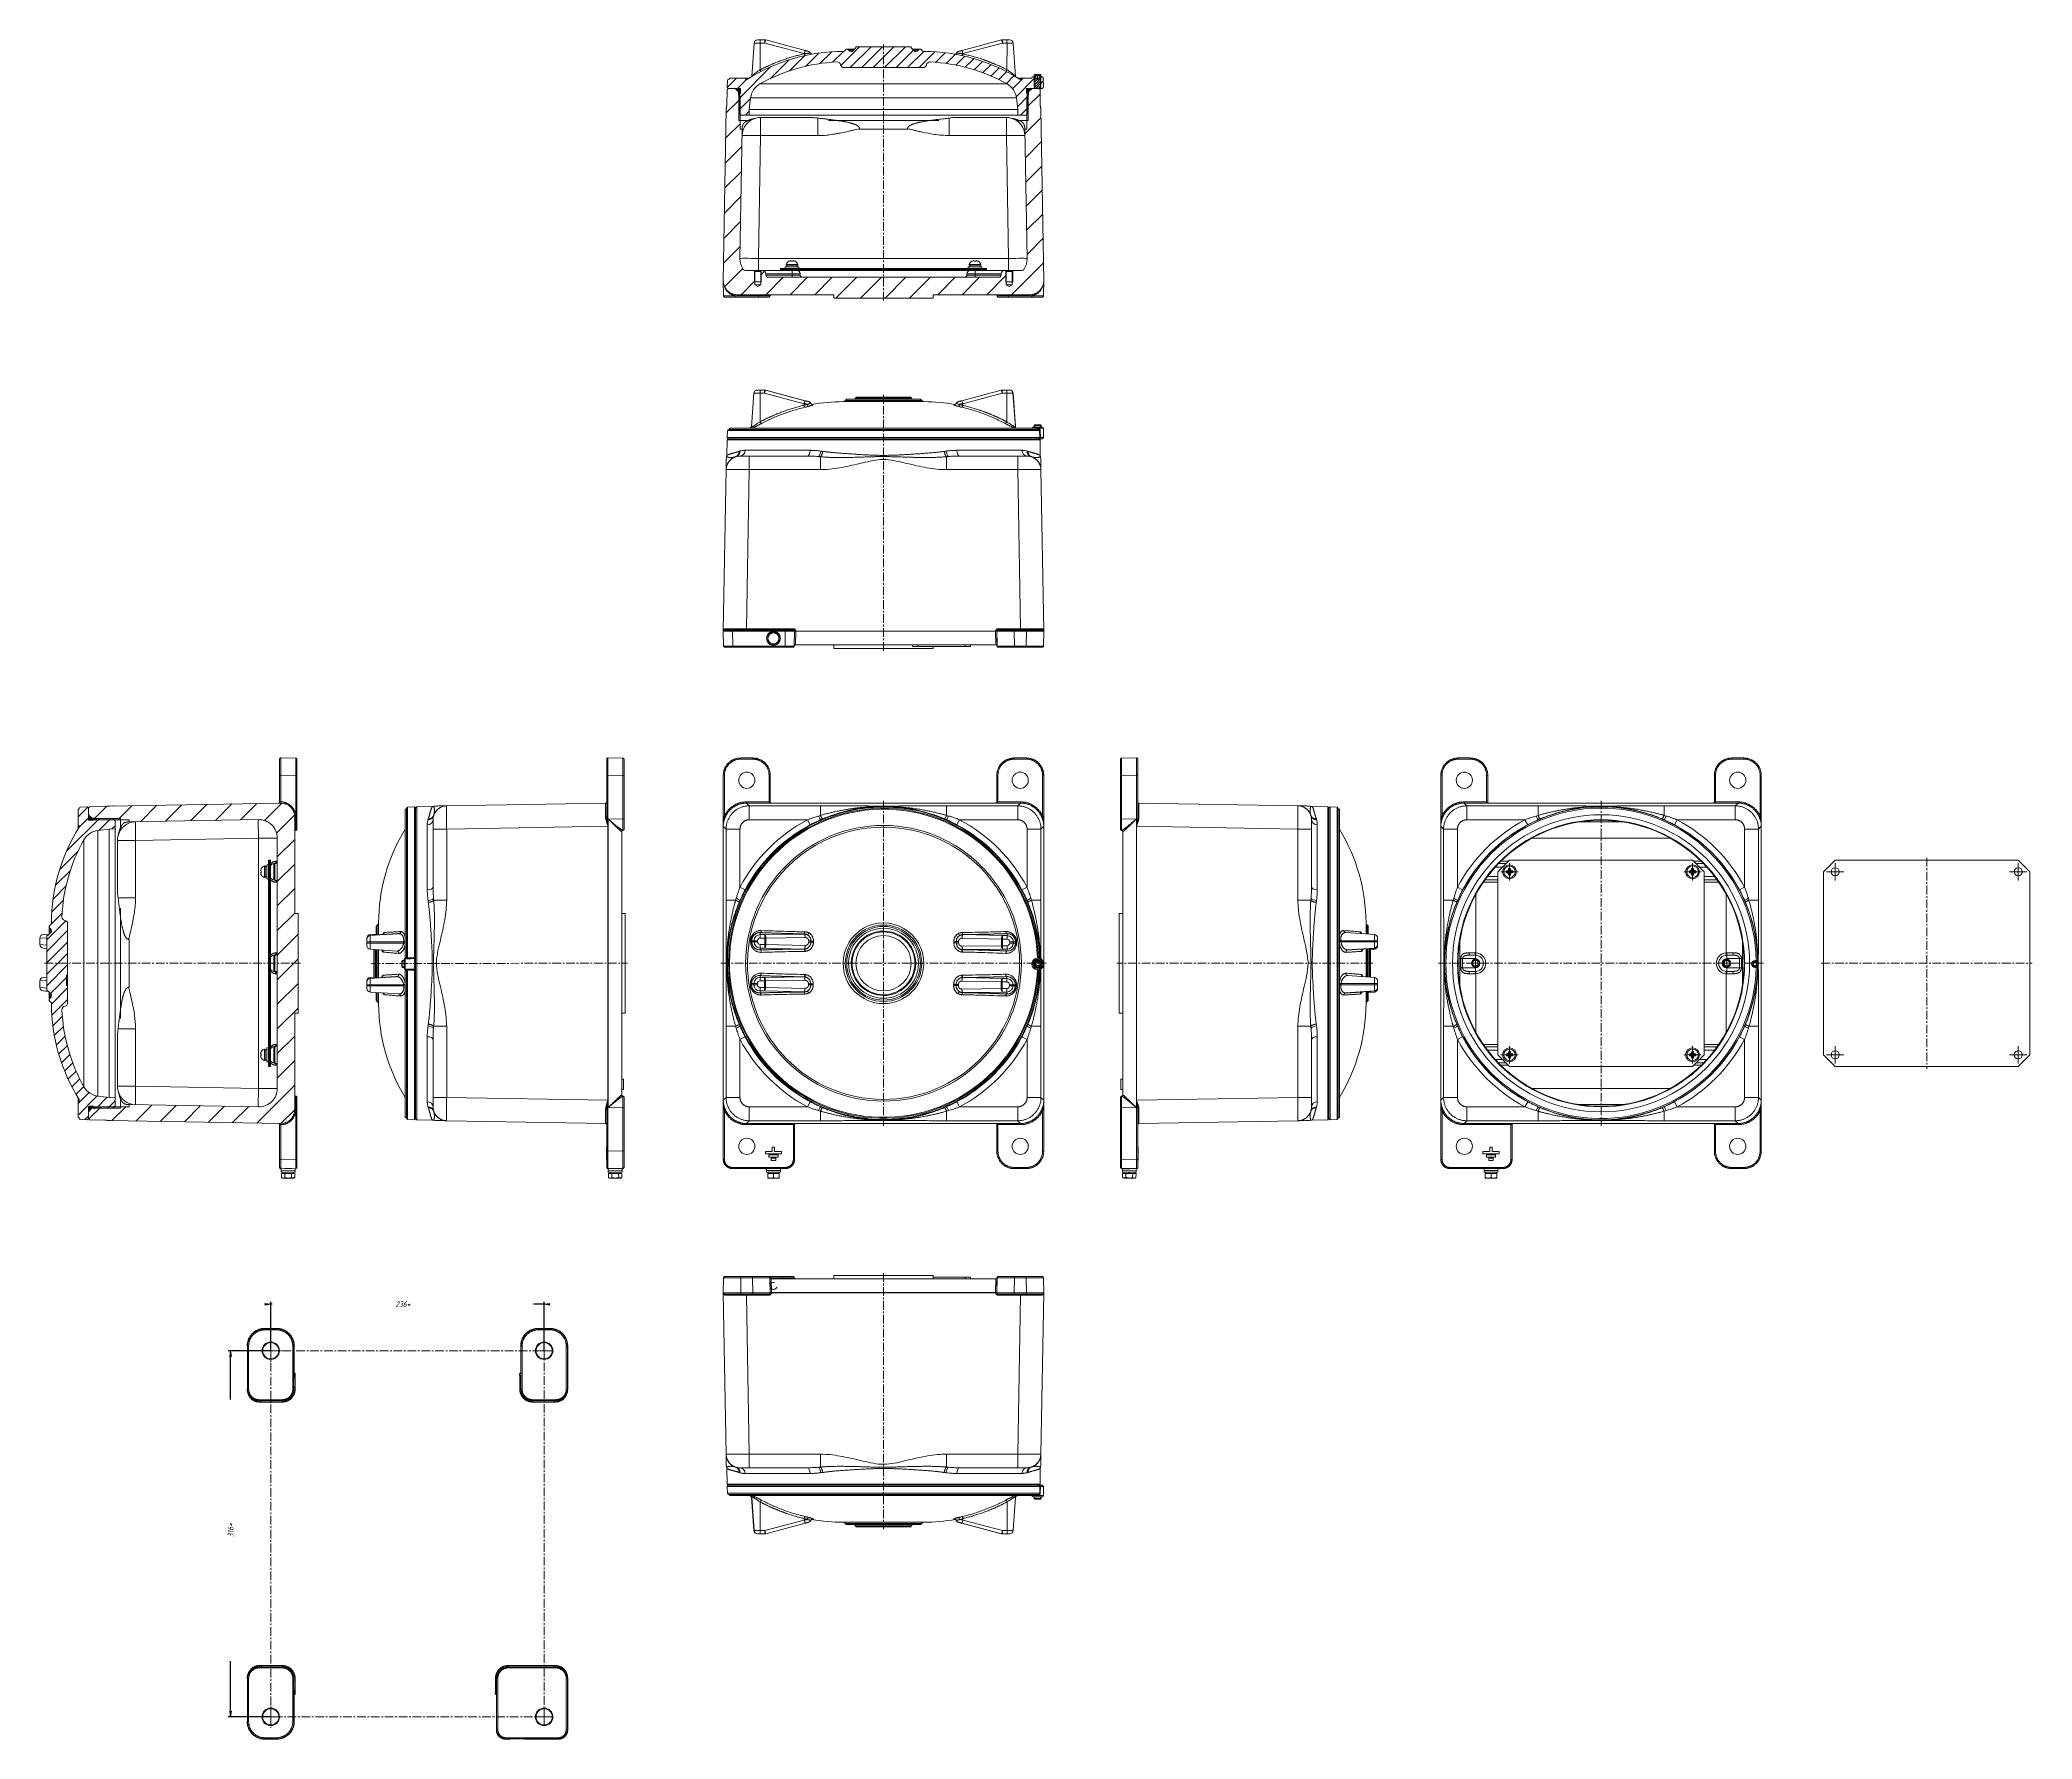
# Model space of a CAD drawing. Header units: millimetres. Extents: x -728 to 992, y -670 to 797.
import ezdxf

# ---------------------------------------------------------------- set-up
doc = ezdxf.new("R2010")
doc.units = ezdxf.units.MM
doc.linetypes.add('K5LT_AXLED', pattern=[12, 7.5, -1.5, 1.5, -1.5])
doc.linetypes.add('K5LT_THIN', pattern=[0])
doc.styles.add('KDIMTEXTSTYLE', font='GOST_AU.SHX', dxfattribs={"width": 0.96, "oblique": 15, "height": 5})
doc.styles.add('KTEXTSTYLE', font='GOST_AU.SHX', dxfattribs={"width": 0.96, "height": 5})
doc.dimstyles.new('KDIMSTYLE (1.00)', dxfattribs={"dimtxt": 5, "dimasz": 1, "dimexe": 2, "dimexo": 0, "dimgap": 1, "dimtad": 1, "dimtxsty": 'KDIMTEXTSTYLE', "dimsah": 1, "dimcen": 0, "dimdle": 1, "dimadec": 0, "dimazin": 0, "dimtfac": 0.667, "dimtmove": 0, "dimatfit": 3, "dimfxl": 1, "dimtvp": 1, "dimtolj": 1, "dimtzin": 0, "dimarcsym": 0})
pattern_1 = [(45, (0, 0), (-4.949747, 4.949747), [])]
pattern_2 = [(45, (0, 0), (-0.3535534, 0.3535534), [])]
pattern_3 = [(45, (0, 0), (-10.6066, 10.6066), [])]
pattern_4 = [(45, (0, 0), (-0.7071068, 0.7071068), []), (135, (0, 0), (-0.7071068, -0.7071068), [])]

# ---------------------------------------------------------------- blocks, each defined once
blk = doc.blocks.new('U1')
h = blk.add_hatch()
h.set_pattern_fill('', angle=45, style=0, pattern_type=0)
h.set_pattern_definition(pattern_3)
h.paths.add_polyline_path([(-520.3, -138.3), (-520.1, -138.3), (-515.8, -137.4), (-512.1, -135.1), (-509.5, -131.6), (-508.3, -127.4), (-508.3, -126.3), (-508.3, -43), (-505.3, -43), (-505.3, 43), (-508.3, 43), (-508.3, 126.3), (-509.1, 130.6), (-511.4, 134.3), (-514.8, 137), (-519, 138.2), (-520.1, 138.3), (-520.3, 138.3), (-668.3, 135.7), (-668.3, 135.7), (-669.2, 135.7), (-670, 135.6), (-670.8, 135.4), (-670.8, 135.4), (-671.2, 135.4), (-671.5, 135.3), (-671.9, 135.3), (-671.9, 135.3), (-685.3, 135.1), (-686.3, 134), (-686.3, 128.2), (-683.3, 125.2), (-680.8, 125.2), (-679.3, 123.8), (-651.3, 123.8), (-651.3, 122), (-539.6, 124), (-534.6, 123.3), (-530, 121), (-526.4, 117.5), (-524.1, 113), (-523.3, 108.1), (-523.3, 108), (-523.3, -108), (-524.1, -113), (-526.4, -117.4), (-530, -121), (-534.5, -123.2), (-539.5, -124), (-539.6, -124), (-651.3, -122), (-651.3, -123.8), (-679.3, -123.8), (-680.8, -125.2), (-683.3, -125.2), (-686.3, -128.2), (-686.3, -134), (-685.3, -135.1), (-671.9, -135.3), (-671.9, -135.3), (-671.5, -135.3), (-671.2, -135.4), (-670.8, -135.4), (-670.8, -135.4), (-670, -135.6), (-669.2, -135.7), (-668.3, -135.7), (-668.3, -135.7)])
h = blk.add_hatch()
h.set_pattern_fill('', angle=45, style=0, pattern_type=0)
h.set_pattern_definition(pattern_1)
h.paths.add_polyline_path([(-686.3, -134.1), (-686.3, -124), (-686.1, -123.6), (-685.8, -123.5), (-682.8, -123.5), (-682.6, -123.6), (-680.5, -125), (-665.3, -125), (-663.3, -123), (-663.3, -116), (-668.3, -115.9), (-678.1, -114.7), (-683, -113.3), (-687.2, -110.6), (-690.3, -106.6), (-697.1, -92.9), (-702.5, -78.4), (-706.3, -63.5), (-708.6, -48.3), (-709.2, -40.1), (-708.5, -38.1), (-706.7, -37.1), (-704.9, -35.9), (-704.3, -34.1), (-704.3, -19.2), (-705.3, -19.2), (-705.3, -10.3), (-704.3, -10.2), (-704.3, 34.1), (-705.1, 36.1), (-706.7, 37.1), (-708.6, 38.2), (-709.2, 40.1), (-707.7, 55.4), (-704.7, 70.5), (-700.2, 85.2), (-694.1, 99.4), (-690.3, 106.6), (-687.1, 110.6), (-682.9, 113.4), (-678.1, 114.7), (-668.3, 115.9), (-663.3, 116), (-663.3, 123), (-665.3, 125), (-680.5, 125), (-682.6, 123.6), (-682.8, 123.5), (-685.8, 123.5), (-686.1, 123.6), (-686.3, 124), (-686.3, 134.1), (-687.3, 135), (-693.3, 134.8), (-694, 134.5), (-694.3, 133.8), (-694.3, 133), (-695.3, 133), (-695.3, 119), (-694.3, 119), (-694.3, 117.5), (-702, 103.7), (-708.3, 89.1), (-713.1, 74), (-716.4, 58.5), (-718, 42.8), (-718.3, 34.8), (-718.4, 34.2), (-718.4, 34.2), (-718.4, 34.2), (-718.4, 34.1), (-718.4, 34.1), (-718.4, 34), (-718.4, 34), (-718.4, 34), (-718.4, 34), (-718.5, 34), (-718.5, 33.9), (-718.5, 33.9), (-718.5, 33.9), (-718.5, 33.9), (-718.5, 33.8), (-718.5, 33.8), (-718.6, 33.8), (-718.6, 33.7), (-718.6, 33.7), (-718.6, 33.7), (-718.6, 33.7), (-718.6, 33.7), (-718.6, 33.6), (-718.7, 33.6), (-718.7, 33.6), (-718.7, 33.6), (-718.7, 33.6), (-718.7, 33.6), (-718.7, 33.5), (-718.8, 33.4), (-718.8, 33.4), (-718.8, 33.4), (-718.8, 33.4), (-718.9, 33.3), (-719, 33.3), (-719.2, 33.1), (-719.3, 33), (-719.6, 32.9), (-719.6, 32.9), (-719.6, 32.9), (-719.6, 32.9), (-719.6, 32.8), (-719.7, 32.8), (-719.8, 32.7), (-719.8, 32.7), (-719.8, 32.7), (-719.8, 32.7), (-719.8, 32.6), (-719.9, 32.6), (-719.9, 32.5), (-720, 32.5), (-720, 32.5), (-720, 32.5), (-720, 32.4), (-720, 32.3), (-720.1, 32.3), (-720.1, 32.3), (-720.1, 32.3), (-720.1, 32.3), (-720.1, 32.2), (-720.1, 32.2), (-720.1, 32.2), (-720.1, 32.2), (-720.1, 32.2), (-720.2, 32.1), (-720.2, 32.1), (-720.2, 32), (-720.2, 31.9), (-720.2, 31.9), (-720.3, 31.9), (-720.3, 31.9), (-720.3, 31.9), (-720.3, 31.8), (-720.3, 31.8), (-720.2, 31.3), (-720.2, 31.3), (-720.2, 31.2), (-720.2, 31.2), (-720.2, 31.2), (-720.1, 31.1), (-720.1, 31.1), (-720.1, 31), (-720.1, 31), (-720.1, 31), (-720.1, 30.9), (-720.1, 30.9), (-720.1, 30.9), (-720.1, 30.9), (-720.1, 30.9), (-720, 30.8), (-720, 30.8), (-720, 30.7), (-720, 30.7), (-720, 30.7), (-720, 30.7), (-720, 30.7), (-719.9, 30.6), (-719.9, 30.6), (-719.9, 30.6), (-719.9, 30.6), (-719.9, 30.6), (-719.8, 30.5), (-719.8, 30.5), (-719.8, 30.4), (-719.7, 30.4), (-719.7, 30.4), (-719.7, 30.4), (-719.7, 30.4), (-719.6, 30.3), (-719.5, 30.2), (-718.3, 28.4), (-718.3, 27.8), (-718.3, 27.1), (-721.3, 23.9), (-722.3, 23.9), (-722.3, -23.9), (-721.3, -23.9), (-718.3, -27.1), (-718.3, -27.8), (-719.1, -29.8), (-719.5, -30.2), (-719.8, -30.4), (-719.8, -30.4), (-719.8, -30.4), (-719.8, -30.5), (-719.8, -30.5), (-719.9, -30.6), (-719.9, -30.6), (-719.9, -30.6), (-719.9, -30.6), (-719.9, -30.6), (-719.9, -30.6), (-720, -30.7), (-720, -30.7), (-720, -30.7), (-720, -30.8), (-720, -30.8), (-720, -30.8), (-720, -30.8), (-720.1, -30.9), (-720.1, -30.9), (-720.1, -30.9), (-720.1, -30.9), (-720.1, -31), (-720.1, -31), (-720.1, -31.1), (-720.1, -31.1), (-720.2, -31.1), (-720.2, -31.1), (-720.2, -31.1), (-720.2, -31.2), (-720.2, -31.3), (-720.2, -31.3), (-720.2, -31.3), (-720.2, -31.3), (-720.2, -31.4), (-720.3, -31.5), (-720.3, -31.8), (-720.3, -31.8), (-720.2, -31.9), (-720.2, -31.9), (-720.2, -31.9), (-720.2, -31.9), (-720.2, -32), (-720.2, -32), (-720.1, -32.2), (-720.1, -32.2), (-720.1, -32.2), (-720.1, -32.2), (-720.1, -32.2), (-720.1, -32.2), (-720.1, -32.3), (-720.1, -32.3), (-720.1, -32.3), (-720.1, -32.3), (-720, -32.3), (-720, -32.4), (-719.9, -32.5), (-719.9, -32.5), (-719.9, -32.5), (-719.9, -32.5), (-719.9, -32.6), (-719.8, -32.6), (-719.8, -32.7), (-719.8, -32.7), (-719.7, -32.7), (-719.7, -32.7), (-719.7, -32.8), (-719.6, -32.8), (-719.6, -32.9), (-719.6, -32.9), (-719.5, -32.9), (-719.5, -32.9), (-719.5, -32.9), (-719.4, -33), (-719.3, -33), (-718.8, -33.4), (-718.8, -33.5), (-718.8, -33.5), (-718.8, -33.5), (-718.7, -33.5), (-718.7, -33.6), (-718.7, -33.6), (-718.7, -33.6), (-718.7, -33.6), (-718.6, -33.6), (-718.6, -33.7), (-718.6, -33.7), (-718.6, -33.7), (-718.6, -33.7), (-718.6, -33.8), (-718.6, -33.8), (-718.5, -33.8), (-718.5, -33.9), (-718.5, -33.9), (-718.5, -33.9), (-718.5, -33.9), (-718.5, -33.9), (-718.5, -34), (-718.4, -34), (-718.4, -34), (-718.4, -34), (-718.4, -34.1), (-718.4, -34.1), (-718.4, -34.1), (-718.4, -34.2), (-718.4, -34.2), (-718.4, -34.2), (-718.3, -34.3), (-718.3, -34.3), (-718.3, -34.4), (-718.3, -34.7), (-718.3, -34.8), (-717.4, -50.6), (-714.9, -66.2), (-710.9, -81.6), (-705.4, -96.4), (-698.4, -110.6), (-694.3, -117.5), (-694.3, -119), (-695.3, -119), (-695.3, -133), (-694.3, -133), (-694.3, -133.8), (-694, -134.5), (-693.3, -134.8), (-687.3, -135)])
h = blk.add_hatch()
h.set_pattern_fill('', angle=45, style=0, pattern_type=0)
h.set_pattern_definition(pattern_4)
h.paths.add_polyline_path([(-680.8, -125.2), (-680.8, -124.8), (-682.7, -123.4), (-685.8, -123.4), (-686.1, -123.6), (-686.3, -123.9), (-686.3, -128.2), (-683.3, -125.2)])
h.paths.add_polyline_path([(-680.8, 124.8), (-680.8, 125.2), (-683.3, 125.2), (-686.3, 128.2), (-686.3, 123.9), (-686.1, 123.6), (-685.8, 123.4), (-682.7, 123.4)])
h = blk.add_hatch()
h.set_pattern_fill('', angle=45, style=0, pattern_type=0)
h.set_pattern_definition(pattern_2)
h.paths.add_polyline_path([(-530.8, 89), (-530.8, -89), (-529.3, -89), (-529.3, 89)])
at = {"color": 7, "linetype": 'K5LT_THIN', "lineweight": 18}
for p, q in [((-521.3, 162.3), (-521.3, 176.2)), ((-521.3, 176.2), (-521.3, 162.3)), ((-520.3, 177.2), (-520.3, 177.2)), ((-520.3, 177.2), (-507.3, 177)), ((-520.3, 177.2), (-520.3, 162.3)), ((-520.3, 177.2), (-520.3, 177.2)), ((-520.3, 177.2), (-520.3, 177.2)), ((-507.3, 177), (-507.3, 177)), ((-507.3, 177), (-507.3, 177)), ((-506.3, 176), (-506.3, 162)), ((-506.3, 176), (-506.3, 176)), ((-506.3, 176), (-506.3, 162)), ((-521.3, 162.3), (-520.3, 162.3)), ((-521.3, 162.3), (-521.3, 139.3)), ((-520.3, 162.3), (-520.3, 139.3)), ((-520.3, 162.3), (-520.3, 139.3)), ((-520.3, 162.3), (-520.3, 162.3)), ((-520.3, 162.3), (-507.3, 162)), ((-507.3, 162), (-507.3, 124.7)), ((-506.3, 162), (-507.3, 162)), ((-506.3, 162), (-506.3, 124.7)), ((-520.3, 138.3), (-668.3, 135.7)), ((-520.3, 139.3), (-521.3, 139.3)), ((-520.3, 139.3), (-520.1, 139.3)), ((-520.3, 139.3), (-520.3, 139.3)), ((-520.3, 139.3), (-520.3, 138.3)), ((-520.1, 138.3), (-520.3, 138.3)), ((-695.3, 133), (-694.3, 133)), ((-695.3, 133), (-695.3, 119)), ((-694.3, 133.8), (-694.3, 133)), ((-693.3, 134.8), (-687.3, 135)), ((-687.3, 135), (-686.3, 134.1)), ((-685.3, 135.1), (-686.3, 134)), ((-686.3, 124), (-686.3, 134.1)), ((-686.3, 134), (-686.3, 128.2)), ((-683.3, 125.2), (-686.3, 128.2)), ((-683.3, 125.2), (-686.3, 128.2)), ((-686.3, 128.2), (-686.3, 123.9)), ((-685.8, 123.5), (-682.8, 123.5)), ((-685.8, 123.4), (-682.7, 123.4)), ((-685.3, 135.1), (-671.9, 135.3)), ((-680.8, 125.2), (-683.3, 125.2)), ((-680.8, 125.2), (-683.3, 125.2)), ((-682.7, 123.4), (-680.8, 124.8)), ((-682.6, 123.6), (-680.5, 125)), ((-682.1, 123.9), (-664.2, 123.9)), ((-679.3, 123.8), (-680.8, 125.2)), ((-680.8, 124.8), (-680.8, 125.2)), ((-680.5, 125), (-665.3, 125)), ((-680.5, 125), (-658.8, 125)), ((-651.3, 123.8), (-679.3, 123.8)), ((-667.8, 135.7), (-667, 135.8)), ((-665.3, 135.8), (-664.7, 135.8)), ((-663.3, 123), (-665.3, 125)), ((-663.3, 116), (-663.3, 123)), ((-659.5, 135.9), (-659.5, 135.9)), ((-658.8, 125), (-658.8, 123.8)), ((-658.8, 123.8), (-658.8, 116.8)), ((-651.3, 122), (-651.5, 122)), ((-651.5, 122), (-651.5, 122)), ((-651.5, 122), (-651.5, 122)), ((-539.6, 124), (-651.3, 122)), ((-651.3, 122), (-651.3, 123.8)), ((-508.3, 126.3), (-507.3, 126.3)), ((-508.3, 43), (-508.3, 126.3)), ((-508.3, 124.7), (-507.3, 124.7)), ((-507.3, 126.3), (-507.3, 124.7)), ((-507.3, 124.7), (-507.3, 124.7)), ((-507.3, 124.7), (-506.3, 124.7)), ((-506.3, 124.7), (-506.3, 115.7)), ((-506.3, 115.7), (-506.3, 124.7)), ((-506.3, 124.7), (-506.3, 115.7)), ((-694.3, 119), (-695.3, 119)), ((-695.3, 119), (-695.3, 115.9)), ((-694.3, 119), (-694.3, 117.5)), ((-690.3, 106.6), (-690.3, -106.6)), ((-678.1, 114.7), (-668.3, 115.9)), ((-678.1, 114.7), (-678.1, -114.7)), ((-668.3, 115.9), (-663.3, 116)), ((-668.3, 115.9), (-668.3, -115.9)), ((-663.3, -116), (-663.3, 116)), ((-645.6, 106.1), (-661.3, 106.1)), ((-661.3, 106.1), (-661.3, 63.6)), ((-658.8, 116.8), (-658.8, 115.6)), ((-539.6, 108), (-645.6, 106.1)), ((-645.6, 106.1), (-645.6, 56.6)), ((-539.6, 108), (-523.3, 108)), ((-539.6, 108), (-539.6, -108)), ((-523.3, 108), (-523.3, -108)), ((-507.3, 114.7), (-507.3, 114.7)), ((-507.3, 114.7), (-507.3, 114.7)), ((-506.3, 115.7), (-506.3, 115.7)), ((-530.8, -89), (-530.8, 89)), ((-529.3, 89), (-530.8, 89)), ((-529.3, -89), (-529.3, 89)), ((-526.3, 72), (-526.3, 86)), ((-525.3, 86), (-526.3, 86)), ((-525.3, 72), (-525.3, 86)), ((-523.3, 88), (-524.4, 88)), ((-537.5, 79.8), (-537.1, 79.7)), ((-537.1, 78.3), (-537.5, 78.2)), ((-537.2, 81.8), (-537.1, 81.8)), ((-537.1, 76.2), (-537.2, 76.2)), ((-534.3, 84), (-533.8, 84)), ((-534.3, 84), (-534.3, 79)), ((-534.3, 79), (-534.3, 74)), ((-534.3, 74), (-533.8, 74)), ((-533.8, 84), (-533.8, 79)), ((-532.4, 83.4), (-533.8, 83.4)), ((-533.8, 79), (-533.8, 74)), ((-532.4, 74.5), (-533.8, 74.5)), ((-532.4, 73), (-532.4, 85)), ((-530.8, 85), (-532.4, 85)), ((-530.8, 73), (-532.4, 73)), ((-525.3, 72), (-526.3, 72)), ((-523.3, 70), (-524.4, 70)), ((-645.6, 56.6), (-660.8, 56.6)), ((-709.2, 40.1), (-709.2, 39.9)), ((-658.8, 47.7), (-658.8, 40.8)), ((-658.8, 40.8), (-658.8, -40.8)), ((-508.3, 43), (-505.3, 43)), ((-505.3, -43), (-505.3, 43)), ((-728.3, 21.8), (-728.3, 21.8)), ((-728.3, 16.1), (-728.3, 21.8)), ((-728.3, 21.8), (-728.3, 21.8)), ((-722.3, 22.1), (-728.2, 21.8)), ((-728.2, 16.1), (-728.2, 21.8)), ((-725.5, 24.8), (-720.3, 25.1)), ((-720.3, 25.1), (-725.5, 24.8)), ((-720.3, 25), (-725.5, 24.8)), ((-725.5, 24.8), (-725.5, 24.8)), ((-725.5, 24.8), (-725.5, 24.8)), ((-722.3, 23.9), (-721.3, 23.9)), ((-722.3, 23.9), (-722.3, -23.9)), ((-721.3, 23.9), (-718.3, 27.1)), ((-720.3, 31.8), (-720.3, 25)), ((-719.5, 30.2), (-719.5, 25.8)), ((-718.3, 27.8), (-718.3, 27.1)), ((-704.3, 34.1), (-704.3, -10.2)), ((-651.3, 20.6), (-651.3, -20.6)), ((-728.2, 16.1), (-722.3, 15.6)), ((-725.5, 13.1), (-722.3, 12.8)), ((-529.3, 4), (-529.3, 4)), ((-529.2, 4.7), (-529.2, 4.7)), ((-525.3, 7), (-526.3, 7)), ((-526.3, -7), (-526.3, 7)), ((-525.3, -7), (-525.3, 7)), ((-523.3, 9), (-524.4, 9)), ((-728.3, -20.9), (-728.3, -15.2)), ((-728.3, -15.2), (-728.3, -15.2)), ((-728.3, -15.2), (-728.3, -15.2)), ((-722.3, -14.9), (-728.2, -15.2)), ((-728.2, -20.9), (-728.2, -15.2)), ((-722.3, -12), (-725.5, -12.2)), ((-725.5, -12.2), (-722.3, -12)), ((-722.3, -12.1), (-725.5, -12.2)), ((-725.5, -12.2), (-725.5, -12.2)), ((-725.5, -12.2), (-725.5, -12.2)), ((-704.3, -10.2), (-705.3, -10.3)), ((-705.3, -19.2), (-705.3, -10.3)), ((-704.3, -19.2), (-704.3, -10.2)), ((-525.3, -7), (-526.3, -7)), ((-523.3, -9), (-524.4, -9)), ((-728.2, -20.9), (-722.3, -21.4)), ((-725.5, -23.9), (-720.9, -24.3)), ((-722.3, -23.9), (-721.3, -23.9)), ((-721.3, -23.9), (-718.3, -27.1)), ((-720.3, -25), (-720.3, -31.8)), ((-719.5, -25.8), (-719.5, -30.2)), ((-718.3, -27.1), (-718.3, -27.8)), ((-705.3, -19.1), (-704.3, -19.2)), ((-705.3, -19.2), (-704.3, -19.2)), ((-704.3, -19.2), (-704.3, -19.2)), ((-704.3, -19.2), (-704.3, -34.1)), ((-709.2, -39.9), (-709.2, -40.1)), ((-658.8, -40.8), (-658.8, -47.6)), ((-508.3, -126.3), (-508.3, -43)), ((-508.3, -43), (-505.3, -43)), ((-661.3, -63.6), (-661.3, -106.1)), ((-645.6, -56.6), (-660.8, -56.6)), ((-645.6, -56.6), (-645.6, -106.1)), ((-537.5, -78.2), (-537.1, -78.3)), ((-537.1, -79.7), (-537.5, -79.8)), ((-537.2, -76.2), (-537.1, -76.2)), ((-537.1, -81.8), (-537.2, -81.8)), ((-534.3, -74), (-533.8, -74)), ((-534.3, -74), (-534.3, -79)), ((-534.3, -79), (-534.3, -84)), ((-534.3, -84), (-533.8, -84)), ((-533.8, -74), (-533.8, -79)), ((-532.4, -74.6), (-533.8, -74.6)), ((-533.8, -79), (-533.8, -84)), ((-532.4, -83.5), (-533.8, -83.5)), ((-532.4, -85), (-532.4, -73)), ((-530.8, -73), (-532.4, -73)), ((-530.8, -85), (-532.4, -85)), ((-526.3, -86), (-526.3, -72)), ((-525.3, -72), (-526.3, -72)), ((-525.3, -86), (-525.3, -72)), ((-523.3, -70), (-524.4, -70)), ((-530.8, -89), (-530.8, -89)), ((-530.8, -89), (-529.3, -89)), ((-530.8, -89), (-529.3, -89)), ((-529.3, -89), (-529.3, -89)), ((-525.3, -86), (-526.3, -86)), ((-523.3, -88), (-524.4, -88)), ((-695.3, -115.9), (-695.3, -119)), ((-694.3, -119), (-695.3, -119)), ((-695.3, -119), (-695.3, -133)), ((-694.3, -117.5), (-694.3, -119)), ((-678.1, -114.7), (-668.3, -115.9)), ((-668.3, -115.9), (-663.3, -116)), ((-663.3, -123), (-663.3, -116)), ((-645.6, -106.1), (-661.3, -106.1)), ((-658.8, -115.5), (-658.8, -116.8)), ((-658.8, -116.8), (-658.8, -123.8)), ((-539.6, -108), (-645.6, -106.1)), ((-539.6, -108), (-523.3, -108)), ((-507.3, -114.8), (-507.3, -114.8)), ((-507.3, -114.8), (-507.3, -114.8)), ((-506.3, -115.8), (-506.3, -124.7)), ((-506.3, -115.8), (-506.3, -115.8)), ((-506.3, -115.8), (-506.3, -124.7)), ((-695.3, -133), (-694.3, -133)), ((-694.3, -133), (-694.3, -133.8)), ((-693.3, -134.8), (-687.3, -135)), ((-687.3, -135), (-686.3, -134.1)), ((-686.3, -123.9), (-686.3, -128.2)), ((-686.3, -134.1), (-686.3, -124)), ((-683.3, -125.2), (-686.3, -128.2)), ((-683.3, -125.2), (-686.3, -128.2)), ((-686.3, -128.2), (-686.3, -134)), ((-685.3, -135.1), (-686.3, -134)), ((-685.8, -123.4), (-682.7, -123.4)), ((-685.8, -123.5), (-682.8, -123.5)), ((-685.3, -135.1), (-671.9, -135.3)), ((-680.8, -125.2), (-683.3, -125.2)), ((-680.8, -125.2), (-683.3, -125.2)), ((-682.7, -123.4), (-680.8, -124.8)), ((-682.6, -123.6), (-680.5, -125)), ((-682.1, -123.9), (-664.2, -123.9)), ((-679.3, -123.8), (-680.8, -125.2)), ((-680.8, -125.2), (-680.8, -124.8)), ((-680.5, -125), (-665.3, -125)), ((-680.5, -125), (-658.8, -125)), ((-651.3, -123.8), (-679.3, -123.8)), ((-670.8, -135.4), (-670.9, -135.4)), ((-668.3, -135.7), (-520.3, -138.3)), ((-663.3, -123), (-665.3, -125)), ((-658.8, -123.8), (-658.8, -125)), ((-651.6, -122), (-651.3, -122)), ((-651.3, -122), (-539.6, -124)), ((-651.3, -123.8), (-651.3, -122)), ((-508.3, -124.7), (-507.3, -124.7)), ((-507.3, -126.3), (-508.3, -126.3)), ((-506.3, -124.7), (-507.3, -124.7)), ((-507.3, -124.7), (-507.3, -126.3)), ((-507.3, -124.7), (-507.3, -124.7)), ((-507.3, -124.7), (-507.3, -169)), ((-506.3, -124.7), (-506.3, -169)), ((-521.3, -139.3), (-521.3, -169.3)), ((-520.3, -139.3), (-521.3, -139.3)), ((-520.3, -138.3), (-520.3, -139.3)), ((-520.3, -138.3), (-520.1, -138.3)), ((-520.3, -139.3), (-520.1, -139.3)), ((-520.3, -139.3), (-520.3, -169.3)), ((-520.3, -139.3), (-520.3, -139.3)), ((-520.3, -139.3), (-520.3, -169.3)), ((-521.3, -158.6), (-521.5, -158.6)), ((-521.5, -162.4), (-521.5, -158.6)), ((-521.3, -162.4), (-521.5, -162.4)), ((-521.5, -164.4), (-521.5, -162.4)), ((-521.3, -164.4), (-521.5, -164.4)), ((-521.5, -167.4), (-521.5, -165.4)), ((-521.3, -165.4), (-521.5, -165.4)), ((-521.3, -167.4), (-521.5, -167.4)), ((-521.3, -168.2), (-521.5, -168.2)), ((-521.5, -170.2), (-521.5, -168.2)), ((-521.3, -170.2), (-521.5, -170.2)), ((-521.3, -169.3), (-521.3, -176.2)), ((-520.3, -169.3), (-521.3, -169.3)), ((-521.3, -170.2), (-521.3, -169.3)), ((-521.3, -176.2), (-521.3, -169.3)), ((-521.3, -176.2), (-521.3, -170.2)), ((-520.3, -169.3), (-507.3, -169)), ((-520.3, -169.3), (-520.3, -177.3)), ((-520.3, -169.3), (-520.3, -169.3)), ((-507.3, -169), (-506.3, -169)), ((-506.3, -169), (-506.3, -176)), ((-506.3, -176), (-506.3, -169)), ((-506.3, -169), (-506.3, -169)), ((-506.3, -169), (-506.3, -176)), ((-521.3, -176.2), (-521.3, -176.2)), ((-520.3, -177.3), (-507.3, -177)), ((-520.3, -177.3), (-520.3, -177.3)), ((-520, -178.8), (-520, -177.3)), ((-520, -178.8), (-508, -178.6)), ((-520, -178.8), (-508, -178.6)), ((-520, -180.4), (-520, -178.8)), ((-520, -180.4), (-508, -180.2)), ((-516.8, -181.6), (-519.7, -181.6)), ((-519.7, -181.6), (-519.7, -185)), ((-519.7, -185), (-518.6, -185.6)), ((-518.6, -181.6), (-518.6, -180.4)), ((-518.6, -185.6), (-509.1, -185.5)), ((-517, -177.2), (-511, -177.1)), ((-511.1, -181.5), (-516.8, -181.6)), ((-516.8, -181.6), (-516.8, -185)), ((-508.2, -181.4), (-511.1, -181.5)), ((-511.1, -181.5), (-511, -184.9)), ((-509.3, -181.5), (-509.3, -180.3)), ((-508.1, -184.8), (-509.1, -185.5)), ((-508.2, -181.4), (-508.1, -184.8)), ((-508, -178.6), (-508, -177)), ((-508, -180.2), (-508, -178.6)), ((-506.3, -176), (-506.3, -176))]:
    blk.add_line(p, q, dxfattribs=at)
at = {"color": 30, "linetype": 'K5LT_AXLED', "lineweight": 18, "true_color": 0xff8000}
blk.add_line((-724.3, 0), (-503.3, 0), dxfattribs=at)
at = {"color": 7, "linetype": 'K5LT_THIN', "lineweight": 18}
for centre, radius, start, end in [((-520.3, 176.2), 1, 91.0666, 180), ((-520.3, 176.2), 1, 91, 91.0666), ((-507.3, 176), 1, 88.935, 89), ((-507.3, 176), 1, 88.9059, 88.935), ((-507.3, 176), 1, 0, 88.9059), ((-522.3, 139.3), 1, 271, 0), ((-520.3, 126.3), 12, 0, 89), ((-693.3, 133.8), 1, 91.5, 180), ((-685.8, 124), 0.5, 180, 270), ((-685.8, 123.9), 0.5, 180, 270), ((-682.8, 124), 0.5, 270, 305), ((-645.3, 106.1), 16, 91, 165.7752), ((-539.3, 108), 16, 0, 91), ((-561.3, 34.1), 157, 147.9048, 179.7444), ((-561.3, 34.1), 148, 150.6403, 177.6575), ((-676.3, 98.8), 16, 96.3772, 150.6403), ((-645.3, 106.1), 16, 165.7752, 180), ((-507.3, 113.7), 1, 91, 180), ((-507.3, 115.7), 1, 271, 0), ((-526.3, 83), 3, 90, 180), ((-525.3, 88), 2, 270, 0), ((-532.7, 79), 5.24, 107.3682, 147.86), ((-532.7, 79), 5.24, 212.14, 252.6318), ((-526.3, 75), 3, 180, 270), ((-525.3, 70), 2, 0, 90), ((-706.2, 40), 3, 177.6575, 259.2038), ((-707.3, 34.1), 3, 0, 79.2038), ((-725.3, 21.8), 3, 94, 180), ((-721.3, 27.8), 3, 0, 53.0882), ((-725.3, 16.1), 3, 180, 265.0996), ((-526.3, 4), 3, 90, 179.9994), ((-725.3, -15.2), 3, 94, 180), ((-526.3, -4), 3, 180, 270), ((-725.3, -20.9), 3, 180, 265.0996), ((-721.3, -27.8), 3, 306.9118, 0), ((-707.3, -34.1), 3, 280.7962, 0), ((-561.3, -34.1), 157, 180.2556, 212.0952), ((-706.2, -40), 3, 100.7962, 182.3425), ((-561.3, -34.1), 148, 182.3425, 209.3597), ((-532.7, -79), 5.24, 107.3682, 147.86), ((-532.7, -79), 5.24, 212.14, 252.6318), ((-526.3, -75), 3, 90, 180), ((-526.3, -83), 3, 180, 270), ((-525.3, -70), 2, 270, 0), ((-525.3, -88), 2, 0, 90), ((-676.3, -98.8), 16, 209.3597, 263.6228), ((-645.3, -106.1), 16, 180, 194.2248), ((-645.3, -106.1), 16, 194.2248, 269), ((-539.3, -108), 16, 269, 0), ((-507.3, -113.8), 1, 180, 269), ((-507.3, -115.8), 1, 0, 89), ((-693.3, -133.8), 1, 180, 268.5), ((-685.8, -123.9), 0.5, 90, 180), ((-685.8, -124), 0.5, 90, 180), ((-682.8, -124), 0.5, 55, 90), ((-520.3, -126.3), 12, 271, 0), ((-522.3, -139.3), 1, 0, 89), ((-520.3, -176.2), 1, 180, 269), ((-507.3, -176), 1, 271, 0)]:
    blk.add_arc(centre, radius, start, end, dxfattribs=at)
for centre, major_axis, ratio, start_param, end_param in [((-520.3, 139.3), (-0.017, 1), 0.01745, 3.141593, 4.712084), ((-520.1, 139.3), (-0.017, -1), 0.01745, 4.712694, 6.283185), ((-645.3, 106.1), (-0.3, 16), 0.01745, 0, 1.570492), ((-539.3, 108), (-0.3, 16), 0.01745, 0, 1.570492), ((-532.8, 78.9), (-3.38, 3.99), 0.915842, 0.488298, 0.67702), ((-532.8, 78.9), (-3.38, 3.99), 0.915842, 0.488298, 0.67702), ((-532.8, 78.8), (-4.96, 1.66), 0.259516, 0.234037, 0.422759), ((-532.8, 78.8), (-4.96, 1.66), 0.259516, 0.234037, 0.422759), ((-532.8, 79.2), (-4.96, -1.66), 0.259516, -0.422759, -0.234037), ((-532.8, 79.2), (-4.96, -1.66), 0.259516, -0.422759, -0.234037), ((-532.8, 79.1), (-3.38, -3.99), 0.915842, 5.606165, 5.794888), ((-532.8, 79.1), (-3.38, -3.99), 0.915842, 5.606165, 5.794888), ((-532.8, 79), (0, -5.24), 0.981779, 4.157813, 4.31707), ((-532.8, 79), (0, -5.24), 0.981779, 4.157813, 4.31707), ((-532.8, 79), (0, -5.24), 0.981779, 5.107708, 5.266965), ((-532.8, 79), (0, -5.24), 0.981779, 5.107708, 5.266965), ((-533, 79), (0, -5.22), 0.800142, 4.575584, 4.712389), ((-533, 79), (0, -5.22), 0.800142, 4.575584, 4.849194), ((-533, 79), (0, -5.22), 0.800142, 4.712389, 4.849194), ((-725.3, 21.8), (-3, 0), 0.999991, 4.782202, 6.283185), ((-725.3, 21.8), (-3, 0), 0.999991, 4.782202, 6.283185), ((-725.3, 21.8), (-3, 0), 0.004236, 0, 0.261799), ((-725.3, 21.8), (-0.16, 3), 0.965836, 0.016308, 1.519674), ((-7642.1, 0), (-7089.6, 0), 0.017455, 3.308778, 3.309019), ((-725.3, 16.1), (-3, 0), 0.004236, 0, 0.261799), ((-725.3, 16.1), (-0.26, -2.99), 0.965682, 4.796092, 6.283185), ((-525.3, 9), (2, 0), 0.998311, 4.712389, 6.283185), ((-725.3, -15.2), (-3, 0), 0.999991, 4.782202, 6.283185), ((-725.3, -15.2), (-3, 0), 0.999991, 4.782202, 6.283185), ((-725.3, -15.2), (-3, 0), 0.004236, 0, 0.261799), ((-725.3, -15.2), (-0.16, 3), 0.965836, 0.016308, 1.519674), ((-525.3, -9), (2, 0), 0.998311, 0, 1.570796), ((-725.3, -20.9), (-3, 0), 0.004236, 0, 0.261799), ((-725.3, -20.9), (-0.26, -2.99), 0.965682, 4.796092, 6.283185), ((-7642.1, 0), (-7089.6, 0), 0.017455, -3.309026, -3.308778), ((-532.8, -79.1), (-3.38, 3.99), 0.915842, 0.488298, 0.67702), ((-532.8, -79.1), (-3.38, 3.99), 0.915842, 0.488298, 0.67702), ((-532.8, -79.2), (-4.96, 1.66), 0.259516, 0.234037, 0.422759), ((-532.8, -79.2), (-4.96, 1.66), 0.259516, 0.234037, 0.422759), ((-532.8, -78.8), (-4.96, -1.66), 0.259516, -0.422759, -0.234037), ((-532.8, -78.8), (-4.96, -1.66), 0.259516, -0.422759, -0.234037), ((-532.8, -78.9), (-3.38, -3.99), 0.915842, 5.606165, 5.794888), ((-532.8, -78.9), (-3.38, -3.99), 0.915842, 5.606165, 5.794888), ((-532.8, -79), (0, -5.24), 0.981779, 4.157813, 4.31707), ((-532.8, -79), (0, -5.24), 0.981779, 4.157813, 4.31707), ((-532.8, -79), (0, -5.24), 0.981779, 5.107708, 5.266965), ((-532.8, -79), (0, -5.24), 0.981779, 5.107708, 5.266965), ((-533, -79), (0, -5.22), 0.800142, 4.575584, 4.712389), ((-533, -79), (0, -5.22), 0.800142, 4.575584, 4.849194), ((-533, -79), (0, -5.22), 0.800142, 4.712389, 4.849194), ((-645.3, -106.1), (-0.3, -16), 0.01745, 4.712694, 6.283185), ((-539.3, -108), (-0.3, -16), 0.01745, 4.712694, 6.283185), ((-520.3, -139.3), (0.017, 1), 0.01745, 4.712694, 6.283185), ((-520.1, -139.3), (-0.017, 1), 0.01745, 0, 1.570492)]:
    blk.add_ellipse(centre, major_axis=major_axis, ratio=ratio, start_param=start_param, end_param=end_param, dxfattribs=at)
for points, knots in [([(-521.3, 162.3), (-521.3, 162.7), (-521.3, 163.1), (-521.3, 164), (-521.3, 164.6), (-521.3, 165.8), (-521.3, 166.4), (-521.3, 167.5), (-521.3, 168), (-521.3, 169.1), (-521.3, 169.6), (-521.3, 170.5), (-521.3, 170.9), (-521.3, 171.8), (-521.3, 172.2), (-521.3, 173), (-521.3, 173.4), (-521.3, 174.1), (-521.3, 174.4), (-521.3, 174.9), (-521.3, 175.1), (-521.3, 175.6), (-521.3, 175.7), (-521.3, 176), (-521.3, 176.1), (-521.3, 176.2), (-521.3, 176.2), (-521.3, 176.2), (-521.3, 176.2), (-521.3, 176.2), (-521.3, 176.2), (-521.3, 176.2), (-521.3, 176.2), (-521.3, 176.2), (-521.3, 176.2), (-521.3, 176.2), (-521.3, 176.2), (-521.3, 176.2), (-521.3, 176.2), (-521.3, 176.2), (-521.3, 176.2), (-521.3, 176.2), (-521.3, 176.2), (-521.3, 176.2), (-521.3, 176.2), (-521.3, 176.2), (-521.3, 176.2), (-521.3, 176.2), (-521.3, 176.2), (-521.3, 176.2), (-521.3, 176.2), (-521.3, 176.2), (-521.3, 176.2), (-521.3, 176.2), (-521.3, 176.2), (-521.3, 176.3), (-521.3, 176.3), (-521.3, 176.3), (-521.3, 176.3), (-521.3, 176.3), (-521.3, 176.3), (-521.3, 176.3), (-521.3, 176.3), (-521.3, 176.4), (-521.3, 176.4), (-521.3, 176.5), (-521.2, 176.6), (-521.2, 176.6), (-521.2, 176.7), (-521.1, 176.8), (-521.1, 176.8), (-521.1, 176.9), (-521, 176.9), (-521, 177), (-520.9, 177), (-520.9, 177.1), (-520.8, 177.1), (-520.7, 177.1), (-520.7, 177.2), (-520.6, 177.2), (-520.6, 177.2), (-520.5, 177.2), (-520.4, 177.2), (-520.4, 177.2), (-520.3, 177.2), (-520.3, 177.2), (-520.3, 177.2), (-520.3, 177.2)], [0.000011, 0.000011, 0.000011, 0.000011, 10.3426, 10.3426, 25.440149, 25.440149, 40.591357, 40.591357, 55.739547, 55.739547, 70.871652, 70.871652, 84.479831, 84.479831, 99.632979, 99.632979, 114.718178, 114.718178, 129.914521, 129.914521, 144.568668, 144.568668, 159.402907, 159.402907, 174.378951, 174.378951, 182.763349, 182.763349, 183.162637, 183.162637, 183.419272, 183.419272, 183.81856, 183.81856, 184.217848, 184.217848, 184.617137, 184.617137, 185.016425, 185.016425, 185.415713, 185.415713, 185.815002, 185.815002, 186.21429, 186.21429, 186.613579, 186.613579, 186.838637, 186.838637, 187.012867, 187.012867, 187.412155, 187.412155, 187.748608, 187.748608, 187.862727, 187.862727, 187.976957, 187.976957, 188.205419, 188.205419, 188.662342, 188.662342, 189.576189, 189.576189, 190.736714, 190.736714, 191.919502, 191.919502, 193.118795, 193.118795, 194.328321, 194.328321, 195.541459, 195.541459, 196.751422, 196.751422, 197.95146, 197.95146, 199.135053, 199.135053, 200.296108, 200.296108, 200.753802, 200.753802, 201, 201, 201, 201]), ([(-520.3, 177.2), (-520.3, 177.2), (-520.3, 177.2), (-520.3, 177.2), (-520.3, 177.2), (-520.3, 177.2), (-520.3, 177.2), (-520.4, 177.2), (-520.4, 177.2), (-520.4, 177.2), (-520.4, 177.2), (-520.5, 177.2), (-520.6, 177.2), (-520.6, 177.2), (-520.7, 177.2), (-520.8, 177.1), (-520.8, 177.1), (-520.9, 177), (-520.9, 177), (-521, 177), (-521, 176.9), (-521.1, 176.8), (-521.1, 176.8), (-521.2, 176.7), (-521.2, 176.7), (-521.2, 176.6), (-521.2, 176.6), (-521.3, 176.5), (-521.3, 176.4), (-521.3, 176.3), (-521.3, 176.3), (-521.3, 176.2)], [0, 0, 0, 0, 0.106991, 0.106991, 0.299525, 0.299525, 0.670378, 0.670378, 1.412083, 1.412083, 2.895493, 2.895493, 5.155546, 5.155546, 7.462534, 7.462534, 9.805474, 9.805474, 12.172405, 12.172405, 14.550565, 14.550565, 16.926749, 16.926749, 19.287696, 19.287696, 21.620485, 21.620485, 23.912912, 23.912912, 26, 26, 26, 26]), ([(-520.3, 177.2), (-520.3, 177.2), (-520.3, 177.2), (-520.3, 177.2), (-520.3, 177.2), (-520.3, 177.2), (-520.3, 177.2), (-520.3, 177.2), (-520.3, 177.2), (-520.3, 177.2), (-520.4, 177.2), (-520.4, 177.2), (-520.4, 177.2), (-520.5, 177.2), (-520.5, 177.2), (-520.6, 177.2), (-520.7, 177.2), (-520.7, 177.1), (-520.8, 177.1), (-520.9, 177.1), (-520.9, 177), (-521, 177), (-521, 176.9), (-521.1, 176.9), (-521.1, 176.8), (-521.1, 176.8), (-521.2, 176.7), (-521.2, 176.6), (-521.2, 176.6), (-521.3, 176.5), (-521.3, 176.5), (-521.3, 176.4), (-521.3, 176.3), (-521.3, 176.2)], [0.017455, 0.017455, 0.017455, 0.017455, 0.05109, 0.05109, 0.222859, 0.222859, 0.432423, 0.432423, 0.479778, 0.479778, 0.993617, 0.993617, 2.021294, 2.021294, 4.005067, 4.005067, 6.032221, 6.032221, 8.093872, 8.093872, 10.179728, 10.179728, 12.278717, 12.278717, 14.379277, 14.379277, 16.469707, 16.469707, 18.538521, 18.538521, 20.574795, 20.574795, 23, 23, 23, 23]), ([(-506.3, 162), (-506.3, 162.4), (-506.3, 162.8), (-506.3, 163.6), (-506.3, 164), (-506.3, 165), (-506.3, 165.5), (-506.3, 166.5), (-506.3, 167), (-506.3, 168), (-506.3, 168.6), (-506.3, 169.6), (-506.3, 170.1), (-506.3, 171), (-506.3, 171.4), (-506.3, 172.1), (-506.3, 172.5), (-506.3, 173.2), (-506.3, 173.5), (-506.3, 174.1), (-506.3, 174.4), (-506.3, 174.9), (-506.3, 175.1), (-506.3, 175.4), (-506.3, 175.4), (-506.3, 175.6), (-506.3, 175.7), (-506.3, 175.8), (-506.3, 175.9), (-506.3, 175.9), (-506.3, 175.9), (-506.3, 175.9), (-506.3, 175.9), (-506.3, 175.9), (-506.3, 175.9), (-506.3, 175.9), (-506.3, 175.9), (-506.3, 175.9), (-506.3, 175.9), (-506.3, 175.8), (-506.3, 175.8), (-506.3, 175.8), (-506.3, 175.8), (-506.3, 175.8), (-506.3, 175.8), (-506.3, 175.8), (-506.3, 175.8), (-506.3, 175.8), (-506.3, 175.8), (-506.3, 175.8), (-506.3, 175.8), (-506.3, 175.9), (-506.3, 175.9), (-506.3, 176), (-506.3, 176), (-506.3, 176), (-506.3, 176), (-506.3, 176), (-506.3, 176), (-506.3, 176.1), (-506.3, 176.1), (-506.3, 176.1), (-506.3, 176.1), (-506.3, 176.2), (-506.3, 176.2), (-506.3, 176.3), (-506.3, 176.3), (-506.4, 176.4), (-506.4, 176.5), (-506.4, 176.5), (-506.4, 176.6), (-506.5, 176.7), (-506.5, 176.7), (-506.6, 176.8), (-506.6, 176.8), (-506.7, 176.8), (-506.8, 176.9), (-506.8, 176.9), (-506.9, 176.9), (-507, 177), (-507, 177), (-507.1, 177), (-507.1, 177), (-507.2, 177), (-507.2, 177), (-507.2, 177), (-507.3, 177), (-507.3, 177)], [0.000002, 0.000002, 0.000002, 0.000002, 9.673993, 9.673993, 19.347985, 19.347985, 32.495906, 32.495906, 44.992864, 44.992864, 59.120959, 59.120959, 73.286146, 73.286146, 86.059315, 86.059315, 98.759802, 98.759802, 111.707202, 111.707202, 125.227827, 125.227827, 139.298704, 139.298704, 145.46938, 145.46938, 153.133247, 153.133247, 162.959729, 162.959729, 163.971512, 163.971512, 164.60426, 164.60426, 165.611436, 165.611436, 166.623218, 166.623218, 167.635001, 167.635001, 168.646783, 168.646783, 169.658566, 169.658566, 170.670349, 170.670349, 171.682131, 171.682131, 172.693914, 172.693914, 173.705696, 173.705696, 174.717479, 174.717479, 175.605892, 175.605892, 175.712634, 175.712634, 175.820193, 175.820193, 176.035309, 176.035309, 176.465542, 176.465542, 177.326008, 177.326008, 178.411736, 178.411736, 179.518238, 179.518238, 180.640119, 180.640119, 181.771508, 181.771508, 182.906209, 182.906209, 184.037872, 184.037872, 185.160181, 185.160181, 186.267044, 186.267044, 187.352762, 187.352762, 187.769531, 187.769531, 187.990927, 187.990927, 187.990927, 187.990927]), ([(-507.3, 177), (-507.3, 177), (-507.3, 177), (-507.3, 177), (-507.3, 177), (-507.2, 177), (-507.2, 177), (-507.2, 177), (-507.2, 177), (-507.2, 177), (-507.1, 177), (-507, 177), (-507, 177), (-506.9, 177), (-506.9, 176.9), (-506.8, 176.9), (-506.8, 176.9), (-506.7, 176.8), (-506.6, 176.8), (-506.6, 176.7), (-506.5, 176.7), (-506.5, 176.6), (-506.5, 176.6), (-506.4, 176.5), (-506.4, 176.5), (-506.3, 176.4), (-506.3, 176.3), (-506.3, 176.2), (-506.3, 176.2), (-506.3, 176.1), (-506.3, 176.1), (-506.3, 176)], [0.019155, 0.019155, 0.019155, 0.019155, 0.106991, 0.106991, 0.299525, 0.299525, 0.670378, 0.670378, 1.412083, 1.412083, 2.895493, 2.895493, 5.155546, 5.155546, 7.462534, 7.462534, 9.805474, 9.805474, 12.172405, 12.172405, 14.550565, 14.550565, 16.92675, 16.92675, 19.287696, 19.287696, 21.620485, 21.620485, 23.912912, 23.912912, 26, 26, 26, 26]), ([(-522.3, 138.3), (-522.2, 138.3), (-522.2, 138.3), (-522.1, 138.3), (-522, 138.3), (-522, 138.3), (-521.9, 138.3), (-521.8, 138.4), (-521.8, 138.4), (-521.7, 138.5), (-521.7, 138.5), (-521.6, 138.5), (-521.6, 138.6), (-521.5, 138.7), (-521.5, 138.7), (-521.4, 138.8), (-521.4, 138.8), (-521.4, 138.9), (-521.3, 138.9), (-521.3, 139), (-521.3, 139.1), (-521.3, 139.2), (-521.3, 139.2), (-521.3, 139.3), (-521.3, 139.3), (-521.3, 139.3)], [0.000072, 0.000072, 0.000072, 0.000072, 1.190232, 1.190232, 2.396465, 2.396465, 3.629216, 3.629216, 4.88315, 4.88315, 6.152027, 6.152027, 7.429127, 7.429127, 8.707425, 8.707425, 9.979804, 9.979804, 11.239273, 11.239273, 12.479176, 12.479176, 13.692948, 13.692948, 13.999993, 13.999993, 13.999993, 13.999993]), ([(-521.3, 139.3), (-521.3, 139.3), (-521.3, 139.3), (-521.3, 139.3), (-521.3, 139.3), (-521.3, 139.3), (-521.3, 139.3), (-521.3, 139.3), (-521.3, 139.3), (-521.3, 139.2), (-521.3, 139.2), (-521.3, 139.2), (-521.3, 139.2), (-521.3, 139.1), (-521.3, 139.1), (-521.3, 139), (-521.3, 139), (-521.4, 138.9), (-521.4, 138.9), (-521.4, 138.8), (-521.4, 138.7), (-521.5, 138.7), (-521.5, 138.6), (-521.6, 138.6), (-521.6, 138.5), (-521.7, 138.5), (-521.7, 138.4), (-521.8, 138.4), (-521.9, 138.4), (-522, 138.3), (-522, 138.3), (-522.1, 138.3), (-522.1, 138.3), (-522.2, 138.3), (-522.2, 138.3), (-522.3, 138.3)], [0.000012, 0.000012, 0.000012, 0.000012, 0.010357, 0.010357, 0.123532, 0.123532, 0.247088, 0.247088, 0.4942, 0.4942, 0.988423, 0.988423, 1.976871, 1.976871, 3.953754, 3.953754, 6.487812, 6.487812, 9.071388, 9.071388, 11.691532, 11.691532, 14.33435, 14.33435, 16.985533, 16.985533, 19.630332, 19.630332, 22.254067, 22.254067, 24.842573, 24.842573, 27.381118, 27.381118, 28.99939, 28.99939, 28.99939, 28.99939]), ([(-517, 137.8), (-516.8, 137.8), (-516.7, 137.8), (-516.5, 137.7), (-516.4, 137.7), (-516.1, 137.6), (-516, 137.5), (-515.8, 137.4), (-515.7, 137.4), (-515.4, 137.3), (-515.3, 137.2), (-515.2, 137.2)], [0, 0, 0, 0, 3.2, 3.2, 6.4, 6.4, 9.6, 9.6, 12.8, 12.8, 15.808956, 15.808956, 15.808956, 15.808956]), ([(-671.9, 135.3), (-671.6, 135.3), (-671.3, 135.3), (-671, 135.4), (-670.8, 135.4)], [0, 0, 0, 0, 3.022079, 5, 5, 5, 5]), ([(-668.3, 135.7), (-668.5, 135.7), (-668.8, 135.7), (-669.3, 135.7), (-669.9, 135.6), (-670.5, 135.5), (-670.8, 135.4)], [0, 0, 0, 0, 1.540275, 2.224453, 4.241016, 7, 7, 7, 7]), ([(-668.8, 135.7), (-668.9, 135.7), (-669, 135.7), (-669.2, 135.7), (-669.4, 135.7), (-669.8, 135.6), (-670, 135.6), (-670.4, 135.5), (-670.6, 135.5), (-670.8, 135.4)], [1.398189, 1.398189, 1.398189, 1.398189, 1.701546, 1.701546, 2.433225, 2.433225, 3.233225, 3.233225, 3.999935, 3.999935, 3.999935, 3.999935]), ([(-670.8, 135.4), (-670.7, 135.5), (-670.5, 135.5), (-670.2, 135.6), (-670.1, 135.6), (-669.8, 135.6), (-669.6, 135.6), (-669.3, 135.7), (-669.2, 135.7), (-668.9, 135.7), (-668.9, 135.7), (-668.8, 135.7)], [0.000397, 0.000397, 0.000397, 0.000397, 3.6, 3.6, 7.2, 7.2, 10.8, 10.8, 14.4, 14.4, 15.990119, 15.990119, 15.990119, 15.990119]), ([(-651.5, 122), (-651.7, 122), (-651.8, 122), (-652.1, 122), (-652.3, 122), (-652.4, 122), (-652.5, 122), (-652.7, 121.9), (-652.9, 121.9), (-653.2, 121.9), (-653.4, 121.8), (-653.7, 121.8), (-653.9, 121.7), (-654.1, 121.7), (-654.3, 121.6), (-654.6, 121.5), (-654.8, 121.5), (-654.9, 121.4), (-655.1, 121.4), (-655.2, 121.3), (-655.4, 121.2), (-655.7, 121), (-655.9, 120.9), (-656, 120.8), (-656.2, 120.7), (-656.4, 120.5), (-656.5, 120.4), (-656.7, 120.2), (-656.9, 120), (-657.1, 119.8), (-657.3, 119.6), (-657.5, 119.3), (-657.6, 119.1), (-657.8, 118.8), (-658, 118.5), (-658.3, 118), (-658.4, 117.6), (-658.6, 117.3), (-658.8, 116.9), (-658.9, 116.5), (-659, 116.1), (-659.2, 115.7), (-659.3, 115.3), (-659.5, 114.9), (-659.6, 114.4), (-659.8, 113.9), (-659.9, 113.4), (-660, 112.9), (-660.2, 112.4), (-660.4, 111.4), (-660.6, 110.7), (-660.8, 110.1)], [0, 0, 0, 0, 0.493369, 0.658583, 1.074996, 1.206868, 1.387319, 1.578477, 2.034374, 2.419023, 2.809786, 3.327, 3.750202, 4.23326, 4.797619, 5.461719, 6.04807, 6.42097, 6.816944, 7.267074, 8.237474, 9.074513, 10.034251, 10.567402, 11.128368, 12.338348, 12.994498, 13.685521, 15.209948, 16.349902, 17.541136, 18.783464, 19.776966, 20.811531, 23.045945, 24.674356, 26.358721, 28.099446, 29.463202, 30.863918, 32.324209, 33.808053, 35.345361, 36.914413, 38.523607, 40.140856, 41.784529, 43.445148, 45.133953, 46.829532, 52, 52, 52, 52]), ([(-511.2, 134.1), (-511.2, 134.2), (-511.3, 134.3), (-511.4, 134.4), (-511.5, 134.5), (-511.7, 134.7), (-511.8, 134.8), (-511.9, 134.9), (-512, 135), (-512.2, 135.2), (-512.2, 135.2), (-512.3, 135.3)], [0.27652, 0.27652, 0.27652, 0.27652, 2.6, 2.6, 5.2, 5.2, 7.8, 7.8, 10.4, 10.4, 12.919087, 12.919087, 12.919087, 12.919087]), ([(-509, 130.4), (-509.1, 130.6), (-509.1, 130.8), (-509.3, 131.1), (-509.4, 131.3), (-509.5, 131.6), (-509.6, 131.8), (-509.7, 132), (-509.7, 132.1), (-509.8, 132.2), (-509.9, 132.3), (-510, 132.5), (-510.1, 132.6), (-510.2, 132.8)], [0.091346, 0.091346, 0.091346, 0.091346, 4.4, 4.4, 8.8, 8.8, 13.2, 13.2, 15.010268, 15.010268, 17.6, 17.6, 20.942216, 20.942216, 20.942216, 20.942216]), ([(-508.3, 126.3), (-508.3, 126.5), (-508.3, 126.6), (-508.3, 126.9), (-508.3, 127.1), (-508.3, 127.4), (-508.3, 127.6), (-508.4, 127.9), (-508.4, 128), (-508.5, 128.3), (-508.5, 128.5), (-508.5, 128.6)], [0.000001, 0.000001, 0.000001, 0.000001, 3.8, 3.8, 7.6, 7.6, 11.4, 11.4, 15.2, 15.2, 18.907054, 18.907054, 18.907054, 18.907054]), ([(-507.3, 114.7), (-507.3, 114.7), (-507.4, 114.7), (-507.5, 114.7), (-507.5, 114.7), (-507.6, 114.7), (-507.6, 114.7), (-507.6, 114.7), (-507.7, 114.7), (-507.7, 114.6), (-507.8, 114.6), (-507.9, 114.6), (-507.9, 114.5), (-508, 114.5), (-508, 114.5), (-508.1, 114.4), (-508.1, 114.3), (-508.1, 114.3), (-508.2, 114.2), (-508.2, 114.1), (-508.2, 114.1), (-508.2, 114), (-508.3, 114), (-508.3, 113.9), (-508.3, 113.8), (-508.3, 113.8), (-508.3, 113.8), (-508.3, 113.7)], [0.000027, 0.000027, 0.000027, 0.000027, 1.360404, 1.360404, 2.739072, 2.739072, 2.984596, 2.984596, 4.148017, 4.148017, 5.581145, 5.581145, 7.031327, 7.031327, 8.490891, 8.490891, 9.951821, 9.951821, 11.405994, 11.405994, 12.845431, 12.845431, 14.26253, 14.26253, 15.649656, 15.649656, 16, 16, 16, 16]), ([(-508.3, 113.7), (-508.3, 113.8), (-508.3, 113.8), (-508.3, 113.9), (-508.3, 114), (-508.2, 114.1), (-508.2, 114.1), (-508.2, 114.2), (-508.2, 114.2), (-508.1, 114.3), (-508.1, 114.3), (-508, 114.4), (-508, 114.5), (-507.9, 114.5), (-507.9, 114.5), (-507.8, 114.6), (-507.8, 114.6), (-507.7, 114.7), (-507.6, 114.7), (-507.6, 114.7), (-507.6, 114.7), (-507.6, 114.7)], [0.015489, 0.015489, 0.015489, 0.015489, 2.295005, 2.295005, 4.620854, 4.620854, 6.997835, 6.997835, 9.415665, 9.415665, 11.86231, 11.86231, 14.32481, 14.32481, 16.78962, 16.78962, 19.243016, 19.243016, 21.671516, 21.671516, 21.963371, 21.963371, 21.963371, 21.963371]), ([(-507.3, 114.7), (-507.3, 114.7), (-507.3, 114.7), (-507.3, 114.7), (-507.3, 114.7), (-507.2, 114.7), (-507.2, 114.7), (-507.2, 114.7), (-507.2, 114.7), (-507.2, 114.8), (-507.2, 114.8), (-507.2, 114.8), (-507.1, 114.8), (-507.1, 114.8), (-507.1, 114.8), (-507, 114.8), (-507, 114.8), (-506.9, 114.8), (-506.9, 114.8), (-506.8, 114.9), (-506.7, 114.9), (-506.7, 115), (-506.6, 115), (-506.6, 115.1), (-506.5, 115.1), (-506.5, 115.2), (-506.4, 115.2), (-506.4, 115.3), (-506.4, 115.3), (-506.3, 115.4), (-506.3, 115.5), (-506.3, 115.6), (-506.3, 115.6), (-506.3, 115.7), (-506.3, 115.7), (-506.3, 115.7)], [0.000143, 0.000143, 0.000143, 0.000143, 0.01, 0.01, 0.221214, 0.221214, 0.442714, 0.442714, 0.885713, 0.885713, 1.771711, 1.771711, 2.597555, 2.597555, 3.543709, 3.543709, 5.987387, 5.987387, 8.479897, 8.479897, 11.008962, 11.008962, 13.561478, 13.561478, 16.123548, 16.123548, 18.680871, 18.680871, 21.21916, 21.21916, 23.724568, 23.724568, 26.184081, 26.184081, 28, 28, 28, 28]), ([(-507.3, 114.7), (-507.2, 114.7), (-507.2, 114.8), (-507.1, 114.8), (-507.1, 114.8), (-507.1, 114.8)], [0.000114, 0.000114, 0.000114, 0.000114, 1.785293, 1.785293, 1.948136, 1.948136, 1.948136, 1.948136]), ([(-524.4, 88), (-524.5, 88), (-524.7, 88), (-525, 88), (-525.3, 87.9), (-525.6, 87.9), (-525.9, 87.8), (-526.3, 87.7), (-526.6, 87.6), (-527, 87.5), (-527.3, 87.3), (-527.5, 87.2), (-527.8, 87), (-528, 86.9), (-528.3, 86.7), (-528.5, 86.5), (-528.7, 86.3), (-528.9, 86.1), (-529.1, 85.9), (-529.2, 85.7), (-529.3, 85.6)], [0, 0, 0, 0, 0.0726066, 0.1367995, 0.1923108, 0.2428469, 0.2978771, 0.3537247, 0.4067681, 0.4522383, 0.4944836, 0.5324948, 0.5687443, 0.5999129, 0.6269253, 0.6559735, 0.6838109, 0.7146462, 0.7423845, 0.7703829, 0.7703829, 0.7703829, 0.7703829]), ([(-524.4, 88), (-524.4, 87.9), (-524.4, 87.7), (-524.5, 87.4), (-524.6, 87.1), (-524.7, 86.9), (-524.9, 86.7), (-525.1, 86.5), (-525.3, 86.3), (-525.5, 86.2), (-525.8, 86.1), (-526, 86), (-526.2, 86), (-526.3, 86)], [0, 0, 0, 0, 0.109581, 0.205148, 0.29043, 0.377935, 0.468066, 0.556942, 0.646111, 0.735601, 0.823183, 0.911459, 1, 1, 1, 1]), ([(-524.4, 70), (-524.5, 70), (-524.7, 70), (-525, 70), (-525.3, 70.1), (-525.6, 70.1), (-525.9, 70.2), (-526.3, 70.3), (-526.6, 70.4), (-527, 70.5), (-527.3, 70.7), (-527.5, 70.8), (-527.8, 71), (-528, 71.1), (-528.3, 71.3), (-528.5, 71.5), (-528.7, 71.7), (-528.9, 71.9), (-529.1, 72.1), (-529.2, 72.3), (-529.3, 72.4)], [0, 0, 0, 0, 0.0726066, 0.1367995, 0.1923108, 0.2428469, 0.2978771, 0.3537247, 0.4067681, 0.4522383, 0.4944836, 0.5324948, 0.5687443, 0.5999129, 0.6269253, 0.6559735, 0.6838109, 0.7146462, 0.7423845, 0.7703829, 0.7703829, 0.7703829, 0.7703829]), ([(-529.2, 83.5), (-529.2, 83.5), (-529.2, 83.5), (-529.2, 83.5), (-529.2, 83.6), (-529.2, 83.7), (-529.2, 83.7), (-529.2, 83.7)], [14.573556, 14.573556, 14.573556, 14.573556, 16.2, 16.2, 21.6, 21.6, 23.704367, 23.704367, 23.704367, 23.704367]), ([(-529.2, 74.5), (-529.2, 74.5), (-529.2, 74.5), (-529.2, 74.5), (-529.2, 74.4), (-529.2, 74.3), (-529.2, 74.3), (-529.2, 74.3)], [14.573551, 14.573551, 14.573551, 14.573551, 16.2, 16.2, 21.6, 21.6, 23.704365, 23.704365, 23.704365, 23.704365]), ([(-528.9, 84.5), (-528.8, 84.6), (-528.8, 84.6), (-528.8, 84.6), (-528.8, 84.6), (-528.8, 84.7), (-528.8, 84.7), (-528.7, 84.7)], [0, 0, 0, 0, 0.562766, 0.562766, 1.125532, 1.125532, 1.676369, 1.676369, 1.676369, 1.676369]), ([(-528.9, 73.5), (-528.8, 73.4), (-528.8, 73.4), (-528.8, 73.4), (-528.8, 73.4), (-528.8, 73.3), (-528.8, 73.3), (-528.7, 73.3)], [0, 0, 0, 0, 0.562766, 0.562766, 1.125532, 1.125532, 1.676369, 1.676369, 1.676369, 1.676369]), ([(-528.6, 84.9), (-528.6, 84.9), (-528.6, 84.9), (-528.6, 84.9), (-528.6, 84.9), (-528.6, 84.9)], [3.3546576, 3.3546576, 3.3546576, 3.3546576, 3.5255317, 3.5255317, 3.9674422, 3.9674422, 3.9674422, 3.9674422]), ([(-528.6, 73.1), (-528.6, 73.1), (-528.6, 73.1), (-528.6, 73.1), (-528.6, 73.1), (-528.6, 73.1)], [3.3546576, 3.3546576, 3.3546576, 3.3546576, 3.5255317, 3.5255317, 3.9674422, 3.9674422, 3.9674422, 3.9674422]), ([(-527, 85.9), (-527, 85.9), (-527, 85.9), (-527, 85.9), (-527, 85.9), (-527, 85.9), (-527, 85.9), (-527, 85.9), (-527, 85.9), (-527.1, 85.9), (-527.1, 85.9), (-527.1, 85.9), (-527.2, 85.9), (-527.2, 85.9), (-527.2, 85.8), (-527.2, 85.8)], [0.103038, 0.103038, 0.103038, 0.103038, 0.206077, 0.206077, 0.412153, 0.412153, 0.824306, 0.824306, 1.648613, 1.648613, 2.648613, 2.648613, 3.648613, 3.648613, 5, 5, 5, 5]), ([(-527, 72.1), (-527, 72.1), (-527, 72.1), (-527, 72.1), (-527, 72.1), (-527, 72.1), (-527, 72.1), (-527, 72.1), (-527, 72.1), (-527.1, 72.1), (-527.1, 72.1), (-527.1, 72.1), (-527.2, 72.1), (-527.2, 72.1), (-527.2, 72.2), (-527.2, 72.2)], [0.12367, 0.12367, 0.12367, 0.12367, 0.247341, 0.247341, 0.494682, 0.494682, 0.989363, 0.989363, 1.978726, 1.978726, 3.178726, 3.178726, 4.378726, 4.378726, 6, 6, 6, 6]), ([(-524.4, 70), (-524.4, 70.1), (-524.4, 70.3), (-524.5, 70.6), (-524.6, 70.9), (-524.7, 71.1), (-524.9, 71.3), (-525.1, 71.5), (-525.3, 71.7), (-525.5, 71.8), (-525.8, 71.9), (-526, 72), (-526.2, 72), (-526.3, 72)], [0, 0, 0, 0, 0.109581, 0.205148, 0.29043, 0.377935, 0.468066, 0.556942, 0.646111, 0.735601, 0.823183, 0.911459, 1, 1, 1, 1]), ([(-661.3, 63.6), (-661.3, 62.8), (-661.2, 61.1), (-661.1, 58.7), (-660.9, 57.2), (-660.8, 56.6)], [0, 0, 0, 0, 2.179469, 4.400652, 6, 6, 6, 6]), ([(-660.8, 56.6), (-660.7, 55.9), (-660.5, 54.6), (-660.3, 52.7), (-660, 50.7), (-659.8, 48.8), (-659.6, 46.9), (-659.3, 45.1), (-659.1, 43.3), (-658.9, 41.6), (-658.7, 39.9), (-658.4, 38.2), (-658.2, 36.7), (-657.9, 35.3), (-657.7, 33.9), (-657.4, 32.7), (-657.2, 31.5), (-657, 30.5), (-656.7, 29.5), (-656.5, 28.6), (-656.3, 27.7), (-656.1, 27), (-655.9, 26.3), (-655.7, 25.7), (-655.5, 25.2), (-655.3, 24.8), (-655.1, 24.3), (-654.9, 23.9), (-654.8, 23.6), (-654.6, 23.2), (-654.4, 22.9), (-654.2, 22.7), (-654.1, 22.4), (-653.8, 22.1), (-653.6, 21.8), (-653.4, 21.6), (-653.2, 21.4), (-653, 21.2), (-652.9, 21.1), (-652.7, 21), (-652.5, 20.9), (-652.2, 20.8), (-651.9, 20.7), (-651.7, 20.6), (-651.6, 20.6)], [0, 0, 0, 0, 2.508626, 4.970105, 7.38695, 9.727756, 12.030379, 14.237726, 16.392608, 18.45815, 20.499835, 22.426609, 24.265016, 25.951741, 27.576559, 29.039772, 30.404045, 31.632984, 32.825504, 33.898357, 34.887342, 35.744171, 36.553223, 37.251242, 37.88595, 38.44392, 38.98638, 39.480531, 39.940504, 40.345327, 40.731047, 41.092763, 41.450247, 41.884271, 42.280859, 42.640636, 43.006711, 43.129215, 43.497586, 43.680807, 43.906805, 44.271718, 44.631447, 45, 45, 45, 45]), ([(-645.6, 56.6), (-645.8, 52.3), (-646, 48.1), (-647.2, 40.4), (-647.9, 36.9), (-648.9, 32.4), (-649.1, 31.4), (-649.4, 30.2), (-649.4, 30), (-649.5, 29.6), (-649.6, 29.3), (-649.7, 28.4), (-649.9, 27.9), (-650.3, 26.2), (-650.6, 25.1), (-651.1, 22.8), (-651.3, 21.7), (-651.6, 20.6)], [0, 0, 0, 0, 0.2401246, 0.2401246, 0.4249729, 0.4249729, 0.4778717, 0.4778717, 0.4878717, 0.4878717, 0.5026266, 0.5026266, 0.5321365, 0.5321365, 0.5911562, 0.5911562, 0.6481392, 0.6481392, 0.6481392, 0.6481392]), ([(-719.3, 33), (-719.1, 33.1), (-718.9, 33.3), (-718.7, 33.5), (-718.6, 33.7), (-718.5, 33.9), (-718.4, 34), (-718.3, 34.3), (-718.3, 34.6), (-718.3, 34.8)], [0, 0, 0, 0, 2.759981, 3.673117, 4.582822, 5.485866, 6.385606, 7.483166, 10, 10, 10, 10]), ([(-720.3, 31.8), (-720.3, 31.8), (-720.2, 32), (-720.2, 32.1), (-720.1, 32.3), (-719.9, 32.5), (-719.8, 32.7), (-719.6, 32.9), (-719.4, 33), (-719.3, 33)], [0, 0, 0, 0, 0.074021, 0.252503, 0.335927, 0.476717, 0.651022, 0.817274, 1, 1, 1, 1]), ([(-719.5, 30.2), (-719.6, 30.3), (-719.7, 30.4), (-719.9, 30.6), (-720, 30.7), (-720.1, 30.9), (-720.2, 31.1), (-720.2, 31.4), (-720.3, 31.6), (-720.3, 31.8)], [0, 0, 0, 0, 0.198585, 0.302326, 0.404259, 0.502324, 0.598349, 0.715971, 1, 1, 1, 1]), ([(-524.4, 9), (-524.5, 9), (-524.7, 9), (-525, 9), (-525.3, 8.9), (-525.6, 8.9), (-526, 8.8), (-526.3, 8.7), (-526.6, 8.6), (-527, 8.5), (-527.2, 8.4), (-527.5, 8.2), (-527.8, 8.1), (-528, 7.9), (-528.2, 7.7), (-528.5, 7.6), (-528.7, 7.4), (-528.8, 7.2), (-529, 7), (-529.2, 6.8), (-529.3, 6.7), (-529.3, 6.6)], [0, 0, 0, 0, 0.0739424, 0.1393093, 0.1955685, 0.2458016, 0.3001676, 0.3551846, 0.4076654, 0.4522374, 0.4927441, 0.528305, 0.5640042, 0.5965407, 0.6256557, 0.6535568, 0.6805483, 0.7067632, 0.7303707, 0.7560432, 0.7703841, 0.7703841, 0.7703841, 0.7703841]), ([(-529.3, 4.2), (-529.3, 4.2), (-529.3, 4.2), (-529.3, 4.3), (-529.3, 4.3), (-529.3, 4.3)], [3.477474, 3.477474, 3.477474, 3.477474, 5.6, 5.6, 6.050841, 6.050841, 6.050841, 6.050841]), ([(-528.9, 5.4), (-528.9, 5.5), (-528.9, 5.5), (-528.9, 5.5), (-528.9, 5.5), (-528.8, 5.6), (-528.8, 5.6), (-528.8, 5.7), (-528.8, 5.7), (-528.7, 5.7), (-528.7, 5.7), (-528.7, 5.8)], [0, 0, 0, 0, 1.4, 1.4, 2.8, 2.8, 4.2, 4.2, 5.6, 5.6, 7, 7, 7, 7]), ([(-527.1, 6.9), (-527.1, 6.9), (-527.1, 6.9), (-527.1, 6.9), (-527.1, 6.9), (-527.1, 6.9), (-527.2, 6.9), (-527.2, 6.9), (-527.2, 6.9), (-527.2, 6.8)], [0, 0, 0, 0, 1.6, 1.6, 3.2, 3.2, 4.8, 4.8, 7.847711, 7.847711, 7.847711, 7.847711]), ([(-524.4, 9), (-524.4, 8.9), (-524.4, 8.7), (-524.5, 8.4), (-524.6, 8.1), (-524.7, 7.9), (-524.9, 7.7), (-525.1, 7.5), (-525.3, 7.3), (-525.5, 7.2), (-525.8, 7.1), (-526, 7), (-526.2, 7), (-526.3, 7)], [0, 0, 0, 0, 0.109581, 0.205148, 0.29043, 0.377935, 0.468066, 0.556942, 0.646111, 0.735601, 0.823183, 0.911459, 1, 1, 1, 1]), ([(-523.3, 9), (-523.3, 8.9), (-523.3, 8.7), (-523.4, 8.4), (-523.5, 8.1), (-523.6, 7.9), (-523.8, 7.7), (-524, 7.5), (-524.2, 7.3), (-524.5, 7.2), (-524.7, 7.1), (-525, 7), (-525.2, 7), (-525.3, 7)], [0, 0, 0, 0, 0.109582, 0.205149, 0.290431, 0.377936, 0.468065, 0.556941, 0.646109, 0.735599, 0.82318, 0.911457, 1, 1, 1, 1]), ([(-529.3, -4), (-529.3, -4), (-529.3, -4.1), (-529.3, -4.2), (-529.3, -4.2), (-529.3, -4.2)], [0.025091, 0.025091, 0.025091, 0.025091, 4.6, 4.6, 6.411988, 6.411988, 6.411988, 6.411988]), ([(-524.4, -9), (-524.5, -9), (-524.7, -9), (-525, -9), (-525.3, -8.9), (-525.6, -8.9), (-526, -8.8), (-526.3, -8.7), (-526.6, -8.6), (-527, -8.5), (-527.2, -8.4), (-527.5, -8.2), (-527.8, -8.1), (-528, -7.9), (-528.2, -7.7), (-528.5, -7.6), (-528.7, -7.4), (-528.8, -7.2), (-529, -7), (-529.2, -6.8), (-529.3, -6.7), (-529.3, -6.6)], [0, 0, 0, 0, 0.0739417, 0.139308, 0.1955669, 0.2458006, 0.3001677, 0.3551858, 0.4076675, 0.4522399, 0.4927471, 0.5283078, 0.5640086, 0.5965466, 0.6256617, 0.6535091, 0.6804797, 0.7067468, 0.7303014, 0.7557441, 0.7703839, 0.7703839, 0.7703839, 0.7703839]), ([(-528.8, -5.6), (-528.8, -5.6), (-528.8, -5.7), (-528.8, -5.7), (-528.7, -5.7), (-528.7, -5.8)], [3.0135, 3.0135, 3.0135, 3.0135, 4, 4, 5, 5, 5, 5]), ([(-527.1, -6.9), (-527.1, -6.9), (-527.1, -6.9), (-527.1, -6.9), (-527.1, -6.9), (-527.1, -6.9), (-527.1, -6.9), (-527.1, -6.9), (-527.2, -6.9), (-527.2, -6.9), (-527.2, -6.9), (-527.2, -6.8)], [0, 0, 0, 0, 0.06681, 0.06681, 1.6, 1.6, 3.2, 3.2, 4.8, 4.8, 7.785886, 7.785886, 7.785886, 7.785886]), ([(-524.4, -9), (-524.4, -8.9), (-524.4, -8.7), (-524.5, -8.4), (-524.6, -8.1), (-524.7, -7.9), (-524.9, -7.7), (-525.1, -7.5), (-525.3, -7.3), (-525.5, -7.2), (-525.8, -7.1), (-526, -7), (-526.2, -7), (-526.3, -7)], [0, 0, 0, 0, 0.109581, 0.205148, 0.29043, 0.377935, 0.468066, 0.556942, 0.646111, 0.735601, 0.823183, 0.911459, 1, 1, 1, 1]), ([(-523.3, -9), (-523.3, -8.9), (-523.3, -8.7), (-523.4, -8.4), (-523.5, -8.1), (-523.6, -7.9), (-523.8, -7.7), (-524, -7.5), (-524.2, -7.3), (-524.5, -7.2), (-524.7, -7.1), (-525, -7), (-525.2, -7), (-525.3, -7)], [0, 0, 0, 0, 0.109582, 0.205149, 0.290431, 0.377936, 0.468065, 0.556941, 0.646109, 0.735599, 0.82318, 0.911457, 1, 1, 1, 1]), ([(-719.5, -30.2), (-719.6, -30.3), (-719.7, -30.4), (-719.9, -30.6), (-720, -30.8), (-720.1, -30.9), (-720.2, -31.1), (-720.3, -31.4), (-720.3, -31.7), (-720.3, -31.8)], [0, 0, 0, 0, 2.080169, 3.115724, 4.145632, 5.172546, 6.504223, 7.80404, 10, 10, 10, 10]), ([(-720.3, -31.8), (-720.3, -31.9), (-720.2, -32.1), (-720.1, -32.3), (-719.9, -32.5), (-719.8, -32.7), (-719.6, -32.8), (-719.5, -32.9), (-719.4, -33), (-719.3, -33)], [0, 0, 0, 0, 2.172592, 3.296614, 4.468195, 6.779502, 7.79796, 8.624749, 10, 10, 10, 10]), ([(-719.3, -33), (-719.1, -33.1), (-718.9, -33.3), (-718.7, -33.6), (-718.6, -33.7), (-718.5, -33.9), (-718.4, -34), (-718.3, -34.3), (-718.3, -34.6), (-718.3, -34.8)], [0, 0, 0, 0, 0.30975, 0.405626, 0.479168, 0.554454, 0.636556, 0.723737, 1, 1, 1, 1]), ([(-651.6, -20.6), (-651.7, -20.6), (-651.9, -20.7), (-652.1, -20.7), (-652.3, -20.8), (-652.5, -20.9), (-652.6, -21), (-652.8, -21.1), (-653, -21.2), (-653.1, -21.3), (-653.3, -21.5), (-653.5, -21.7), (-653.7, -21.9), (-653.9, -22.2), (-654.1, -22.5), (-654.4, -22.9), (-654.5, -23.2), (-654.7, -23.5), (-654.9, -23.8), (-655.1, -24.2), (-655.3, -24.7), (-655.5, -25.2), (-655.7, -25.9), (-655.9, -26.4), (-656.1, -27), (-656.2, -27.5), (-656.4, -28.1), (-656.6, -28.7), (-656.7, -29.3), (-656.8, -29.8), (-657, -30.4), (-657.1, -31), (-657.2, -31.7), (-657.4, -32.4), (-657.5, -33.1), (-657.7, -33.8), (-657.8, -34.6), (-657.9, -35.4), (-658.1, -36.5), (-658.3, -37.7), (-658.5, -38.9), (-658.6, -39.8), (-658.8, -40.8), (-658.9, -41.8), (-659.1, -42.8), (-659.2, -43.8), (-659.3, -44.8), (-659.4, -45.9), (-659.6, -46.9), (-659.7, -48), (-659.8, -49), (-660, -50.1), (-660.2, -51.6), (-660.3, -53), (-660.6, -54.8), (-660.7, -55.9), (-660.8, -56.6)], [0, 0, 0, 0, 0.467611, 0.748661, 1.125004, 1.411098, 1.538809, 1.82973, 2.234505, 2.454753, 2.774852, 3.220597, 3.620444, 4.083838, 4.614831, 5.234926, 5.963865, 6.236042, 6.811488, 7.592357, 8.09222, 9.062459, 9.992958, 11.06637, 11.648298, 12.517127, 13.432136, 14.392858, 15.171801, 15.990329, 16.875954, 17.788584, 18.770664, 19.79463, 20.8759, 21.972249, 23.124037, 24.316417, 25.576011, 28.209552, 29.59398, 31.02669, 32.469281, 33.95233, 35.459656, 37.012202, 38.577903, 40.180643, 41.804758, 43.454356, 45.109167, 46.778731, 48.458433, 51.853182, 53.563505, 57, 57, 57, 57]), ([(-651.6, -20.6), (-651, -23.4), (-650.2, -26.2), (-649.6, -29.2), (-649.6, -29.4), (-649.5, -29.8), (-649.4, -30.1), (-649.2, -30.9), (-649.1, -31.5), (-648.7, -33.2), (-648.5, -34.3), (-647.8, -37.6), (-647.3, -39.8), (-646.4, -45.8), (-646.1, -49.5), (-645.7, -54.4), (-645.6, -55.5), (-645.6, -56.6)], [0.0000141, 0.0000141, 0.0000141, 0.0000141, 0.144797, 0.144797, 0.154797, 0.154797, 0.169552, 0.169552, 0.1990619, 0.1990619, 0.2580816, 0.2580816, 0.3761212, 0.3761212, 0.5854354, 0.5854354, 0.6481095, 0.6481095, 0.6481095, 0.6481095]), ([(-660.8, -56.6), (-660.9, -57.3), (-661, -58.6), (-661.2, -60.6), (-661.3, -62.2), (-661.3, -63.2), (-661.3, -63.6)], [0, 0, 0, 0, 2.172602, 3.9004, 5.739238, 7, 7, 7, 7]), ([(-524.4, -70), (-524.5, -70), (-524.7, -70), (-525, -70), (-525.3, -70.1), (-525.6, -70.1), (-525.9, -70.2), (-526.3, -70.3), (-526.6, -70.4), (-527, -70.5), (-527.3, -70.7), (-527.5, -70.8), (-527.8, -71), (-528, -71.1), (-528.3, -71.3), (-528.5, -71.5), (-528.7, -71.7), (-528.9, -71.9), (-529.1, -72.1), (-529.2, -72.3), (-529.3, -72.4)], [0, 0, 0, 0, 0.0726066, 0.1367995, 0.1923108, 0.2428469, 0.2978771, 0.3537247, 0.4067681, 0.4522383, 0.4944836, 0.5324948, 0.5687443, 0.5999129, 0.6269253, 0.6559735, 0.6838109, 0.7146462, 0.7423845, 0.7703829, 0.7703829, 0.7703829, 0.7703829]), ([(-524.4, -88), (-524.5, -88), (-524.7, -88), (-525, -88), (-525.3, -87.9), (-525.6, -87.9), (-525.9, -87.8), (-526.3, -87.7), (-526.6, -87.6), (-527, -87.5), (-527.3, -87.3), (-527.5, -87.2), (-527.8, -87), (-528, -86.9), (-528.3, -86.7), (-528.5, -86.5), (-528.7, -86.3), (-528.9, -86.1), (-529.1, -85.9), (-529.2, -85.7), (-529.3, -85.6)], [0, 0, 0, 0, 0.0726066, 0.1367995, 0.1923108, 0.2428469, 0.2978771, 0.3537247, 0.4067681, 0.4522383, 0.4944836, 0.5324948, 0.5687443, 0.5999129, 0.6269253, 0.6559735, 0.6838109, 0.7146462, 0.7423845, 0.7703829, 0.7703829, 0.7703829, 0.7703829]), ([(-529.2, -74.5), (-529.2, -74.5), (-529.2, -74.5), (-529.2, -74.5), (-529.2, -74.4), (-529.2, -74.3), (-529.2, -74.3), (-529.2, -74.3)], [14.573556, 14.573556, 14.573556, 14.573556, 16.2, 16.2, 21.6, 21.6, 23.704367, 23.704367, 23.704367, 23.704367]), ([(-529.2, -83.5), (-529.2, -83.5), (-529.2, -83.5), (-529.2, -83.5), (-529.2, -83.6), (-529.2, -83.7), (-529.2, -83.7), (-529.2, -83.7)], [14.573556, 14.573556, 14.573556, 14.573556, 16.2, 16.2, 21.6, 21.6, 23.704367, 23.704367, 23.704367, 23.704367]), ([(-528.9, -73.5), (-528.8, -73.4), (-528.8, -73.4), (-528.8, -73.4), (-528.8, -73.4), (-528.8, -73.3), (-528.8, -73.3), (-528.7, -73.3)], [0, 0, 0, 0, 0.562766, 0.562766, 1.125532, 1.125532, 1.676369, 1.676369, 1.676369, 1.676369]), ([(-528.9, -84.5), (-528.8, -84.6), (-528.8, -84.6), (-528.8, -84.6), (-528.8, -84.6), (-528.8, -84.7), (-528.8, -84.7), (-528.7, -84.7)], [0, 0, 0, 0, 0.562766, 0.562766, 1.125532, 1.125532, 1.676369, 1.676369, 1.676369, 1.676369]), ([(-528.6, -73.1), (-528.6, -73.1), (-528.6, -73.1), (-528.6, -73.1), (-528.6, -73.1), (-528.6, -73.1)], [3.3546576, 3.3546576, 3.3546576, 3.3546576, 3.5255317, 3.5255317, 3.9674422, 3.9674422, 3.9674422, 3.9674422]), ([(-528.6, -84.9), (-528.6, -84.9), (-528.6, -84.9), (-528.6, -84.9), (-528.6, -84.9), (-528.6, -84.9)], [3.3546576, 3.3546576, 3.3546576, 3.3546576, 3.5255317, 3.5255317, 3.9674422, 3.9674422, 3.9674422, 3.9674422]), ([(-527, -72.1), (-527, -72.1), (-527, -72.1), (-527, -72.1), (-527, -72.1), (-527, -72.1), (-527, -72.1), (-527, -72.1), (-527, -72.1), (-527.1, -72.1), (-527.1, -72.1), (-527.1, -72.1), (-527.2, -72.1), (-527.2, -72.1), (-527.2, -72.2), (-527.2, -72.2)], [0.103038, 0.103038, 0.103038, 0.103038, 0.206077, 0.206077, 0.412153, 0.412153, 0.824307, 0.824307, 1.648613, 1.648613, 2.648613, 2.648613, 3.648613, 3.648613, 5, 5, 5, 5]), ([(-527, -85.9), (-527, -85.9), (-527, -85.9), (-527, -85.9), (-527, -85.9), (-527, -85.9), (-527, -85.9), (-527, -85.9), (-527, -85.9), (-527.1, -85.9), (-527.1, -85.9), (-527.1, -85.9), (-527.2, -85.9), (-527.2, -85.9), (-527.2, -85.8), (-527.2, -85.8)], [0.103038, 0.103038, 0.103038, 0.103038, 0.206077, 0.206077, 0.412153, 0.412153, 0.824307, 0.824307, 1.648613, 1.648613, 2.648613, 2.648613, 3.648613, 3.648613, 5, 5, 5, 5]), ([(-524.4, -70), (-524.4, -70.1), (-524.4, -70.3), (-524.5, -70.6), (-524.6, -70.9), (-524.7, -71.1), (-524.9, -71.3), (-525.1, -71.5), (-525.3, -71.7), (-525.5, -71.8), (-525.8, -71.9), (-526, -72), (-526.2, -72), (-526.3, -72)], [0, 0, 0, 0, 0.109581, 0.205148, 0.29043, 0.377935, 0.468066, 0.556942, 0.646111, 0.735601, 0.823183, 0.911459, 1, 1, 1, 1]), ([(-524.4, -88), (-524.4, -87.9), (-524.4, -87.7), (-524.5, -87.4), (-524.6, -87.1), (-524.7, -86.9), (-524.9, -86.7), (-525.1, -86.5), (-525.3, -86.3), (-525.5, -86.2), (-525.8, -86.1), (-526, -86), (-526.2, -86), (-526.3, -86)], [0, 0, 0, 0, 0.109581, 0.205148, 0.29043, 0.377935, 0.468066, 0.556942, 0.646111, 0.735601, 0.823183, 0.911459, 1, 1, 1, 1]), ([(-660.8, -110.1), (-660.7, -110.4), (-660.5, -111.3), (-660.1, -112.6), (-659.8, -113.6), (-659.6, -114.4), (-659.5, -114.7), (-659.4, -115.1), (-659.3, -115.4), (-659.1, -115.8), (-659, -116.2), (-658.9, -116.5), (-658.8, -116.9), (-658.6, -117.2), (-658.5, -117.6), (-658.3, -117.9), (-658.1, -118.2), (-657.9, -118.6), (-657.7, -119), (-657.4, -119.4), (-657.2, -119.6), (-657.1, -119.9), (-656.9, -120.1), (-656.7, -120.3), (-656.5, -120.5), (-656.3, -120.6), (-656.1, -120.8), (-655.9, -120.9), (-655.7, -121), (-655.5, -121.1), (-655.3, -121.3), (-655.1, -121.3), (-654.9, -121.4), (-654.7, -121.5), (-654.5, -121.6), (-654.4, -121.6), (-654.2, -121.7), (-654.1, -121.7), (-653.9, -121.7), (-653.7, -121.8), (-653.5, -121.8), (-653.3, -121.9), (-653.1, -121.9), (-652.9, -121.9), (-652.7, -122), (-652.5, -122), (-652.1, -122), (-651.8, -122), (-651.6, -122)], [0, 0, 0, 0, 3.148401, 6.631279, 11.518926, 12.632447, 13.759678, 14.927706, 16.126924, 17.370148, 18.632528, 19.93251, 21.247498, 22.584019, 23.923622, 25.25672, 26.579959, 27.881061, 30.418329, 31.639267, 32.817034, 33.979327, 35.079406, 36.133377, 37.108785, 38.052358, 38.914662, 39.728003, 40.473791, 41.201147, 41.866818, 42.488329, 43.039051, 43.56299, 44.020248, 44.439522, 44.807185, 45.161792, 45.47853, 45.76958, 46.258787, 46.651511, 46.816794, 47.309814, 47.527337, 47.776484, 48.306516, 49, 49, 49, 49]), ([(-507.3, -114.8), (-507.3, -114.8), (-507.3, -114.8), (-507.3, -114.8), (-507.3, -114.8), (-507.3, -114.8), (-507.3, -114.8), (-507.3, -114.8), (-507.3, -114.8), (-507.3, -114.8), (-507.3, -114.8), (-507.4, -114.7), (-507.4, -114.7), (-507.4, -114.7), (-507.4, -114.7), (-507.4, -114.7), (-507.5, -114.7), (-507.5, -114.7), (-507.6, -114.7), (-507.6, -114.7), (-507.6, -114.7), (-507.7, -114.7), (-507.7, -114.7), (-507.8, -114.6), (-507.8, -114.6), (-507.9, -114.5), (-507.9, -114.5), (-508, -114.4), (-508, -114.4), (-508.1, -114.3), (-508.1, -114.3), (-508.2, -114.2), (-508.2, -114.2), (-508.2, -114.1), (-508.2, -114), (-508.3, -114), (-508.3, -113.9), (-508.3, -113.9), (-508.3, -113.9), (-508.3, -113.8), (-508.3, -113.8), (-508.3, -113.8)], [0.000037, 0.000037, 0.000037, 0.000037, 0.007857, 0.007857, 0.051283, 0.051283, 0.17379, 0.17379, 0.347652, 0.347652, 0.695378, 0.695378, 1.373414, 1.373414, 1.390829, 1.390829, 2.781731, 2.781731, 4.701689, 4.701689, 4.716661, 4.716661, 6.660091, 6.660091, 8.647286, 8.647286, 10.652965, 10.652965, 12.666185, 12.666185, 14.675681, 14.675681, 16.670202, 16.670202, 18.638848, 18.638848, 20.11298, 20.11298, 20.571381, 20.571381, 22, 22, 22, 22]), ([(-506.3, -124.7), (-506.3, -124.5), (-506.3, -124.2), (-506.3, -123.6), (-506.3, -123.2), (-506.3, -122.5), (-506.3, -122.1), (-506.3, -121.4), (-506.3, -121), (-506.3, -120.5), (-506.3, -120.4), (-506.3, -120), (-506.3, -119.9), (-506.3, -119.4), (-506.3, -119.1), (-506.3, -118.5), (-506.3, -118.3), (-506.3, -117.8), (-506.3, -117.5), (-506.3, -117.1), (-506.3, -116.9), (-506.3, -116.6), (-506.3, -116.4), (-506.3, -116.2), (-506.3, -116.1), (-506.3, -115.9), (-506.3, -115.9), (-506.3, -115.8), (-506.3, -115.8), (-506.3, -115.8), (-506.3, -115.8), (-506.3, -115.8), (-506.3, -115.8), (-506.3, -115.8), (-506.3, -115.8), (-506.3, -115.8), (-506.3, -115.8), (-506.3, -115.8), (-506.3, -115.9), (-506.3, -115.9), (-506.3, -115.9), (-506.3, -115.9), (-506.3, -115.9), (-506.3, -115.9), (-506.3, -115.9), (-506.3, -115.9), (-506.3, -115.9), (-506.3, -115.9), (-506.3, -115.9), (-506.3, -115.9), (-506.3, -115.9), (-506.3, -115.9), (-506.3, -115.8), (-506.3, -115.8), (-506.3, -115.8), (-506.3, -115.7), (-506.3, -115.7), (-506.3, -115.7), (-506.3, -115.7), (-506.3, -115.7), (-506.3, -115.7), (-506.3, -115.7), (-506.3, -115.7), (-506.3, -115.7), (-506.3, -115.7), (-506.3, -115.6), (-506.3, -115.6), (-506.3, -115.5), (-506.3, -115.4), (-506.4, -115.4), (-506.4, -115.3), (-506.4, -115.2), (-506.4, -115.2), (-506.5, -115.1), (-506.5, -115.1), (-506.6, -115), (-506.6, -115), (-506.7, -114.9), (-506.8, -114.9), (-506.8, -114.9), (-506.9, -114.8), (-507, -114.8), (-507, -114.8), (-507.1, -114.8), (-507.1, -114.8), (-507.1, -114.8), (-507.2, -114.8), (-507.2, -114.8), (-507.2, -114.8), (-507.3, -114.8)], [0.000002, 0.000002, 0.000002, 0.000002, 6.304357, 6.304357, 15.507107, 15.507107, 24.7426, 24.7426, 33.976242, 33.976242, 38.684508, 38.684508, 43.199994, 43.199994, 52.430391, 52.430391, 61.65766, 61.65766, 70.860363, 70.860363, 80.123902, 80.123902, 89.24014, 89.24014, 98.292369, 98.292369, 105.903487, 105.903487, 106.536974, 106.536974, 106.586468, 106.586468, 107.012347, 107.012347, 107.695328, 107.695328, 108.37831, 108.37831, 109.061291, 109.061291, 109.744273, 109.744273, 110.427255, 110.427255, 111.110236, 111.110236, 111.793218, 111.793218, 112.476199, 112.476199, 113.159181, 113.159181, 113.842163, 113.842163, 114.438269, 114.438269, 114.546477, 114.546477, 114.5666, 114.5666, 114.65524, 114.65524, 114.872766, 114.872766, 115.307818, 115.307818, 116.177922, 116.177922, 117.278496, 117.278496, 118.400153, 118.400153, 119.537426, 119.537426, 120.684358, 120.684358, 121.834661, 121.834661, 122.981891, 122.981891, 124.119639, 124.119639, 125.241722, 125.241722, 125.833463, 125.833463, 126.34236, 126.34236, 127, 127, 127, 127]), ([(-507.3, -114.8), (-507.2, -114.8), (-507.2, -114.8), (-507.1, -114.8), (-507.1, -114.8), (-507.1, -114.8), (-507, -114.8), (-507, -114.8), (-506.9, -114.8), (-506.8, -114.9), (-506.8, -114.9), (-506.7, -114.9), (-506.7, -115), (-506.6, -115), (-506.6, -115), (-506.5, -115.1), (-506.5, -115.2), (-506.4, -115.2), (-506.4, -115.3), (-506.4, -115.4), (-506.3, -115.4), (-506.3, -115.5), (-506.3, -115.5), (-506.3, -115.6), (-506.3, -115.7), (-506.3, -115.7), (-506.3, -115.7), (-506.3, -115.8)], [0.000152, 0.000152, 0.000152, 0.000152, 2.380375, 2.380375, 2.597497, 2.597497, 4.792769, 4.792769, 7.25823, 7.25823, 9.76609, 9.76609, 12.303864, 12.303864, 14.858097, 14.858097, 17.41473, 17.41473, 19.959516, 19.959516, 22.478458, 22.478458, 24.958237, 24.958237, 27.385483, 27.385483, 28, 28, 28, 28]), ([(-507.1, -114.8), (-507.1, -114.8), (-507.1, -114.8), (-507, -114.8), (-507, -114.8), (-506.9, -114.8), (-506.9, -114.8), (-506.8, -114.9), (-506.7, -114.9), (-506.7, -115), (-506.6, -115), (-506.6, -115.1), (-506.5, -115.1), (-506.5, -115.2), (-506.4, -115.2), (-506.4, -115.3), (-506.4, -115.3), (-506.3, -115.4), (-506.3, -115.5), (-506.3, -115.6), (-506.3, -115.6), (-506.3, -115.7), (-506.3, -115.7), (-506.3, -115.7), (-506.3, -115.7), (-506.3, -115.8)], [2.597457, 2.597457, 2.597457, 2.597457, 3.543709, 3.543709, 5.987387, 5.987387, 8.479897, 8.479897, 11.008962, 11.008962, 13.561478, 13.561478, 16.123548, 16.123548, 18.680871, 18.680871, 21.21916, 21.21916, 23.724568, 23.724568, 26.184081, 26.184081, 27.695982, 27.695982, 28, 28, 28, 28]), ([(-671.9, -135.3), (-671.6, -135.3), (-671.3, -135.3), (-671, -135.4), (-670.8, -135.4)], [0, 0, 0, 0, 3.021994, 5, 5, 5, 5]), ([(-671.8, -135.3), (-671.8, -135.3), (-671.8, -135.3), (-671.7, -135.3), (-671.7, -135.3), (-671.5, -135.3), (-671.5, -135.3), (-671.3, -135.3), (-671.3, -135.3), (-671.1, -135.4), (-671, -135.4), (-670.9, -135.4), (-670.9, -135.4), (-670.8, -135.4)], [0.211374, 0.211374, 0.211374, 0.211374, 0.634123, 0.634123, 1.690995, 1.690995, 3.090995, 3.090995, 4.490995, 4.490995, 5.890995, 5.890995, 6.996822, 6.996822, 6.996822, 6.996822]), ([(-668.3, -135.7), (-668.5, -135.7), (-668.8, -135.7), (-669.3, -135.7), (-669.9, -135.6), (-670.5, -135.5), (-670.8, -135.4)], [0, 0, 0, 0, 1.540275, 2.224453, 4.241016, 7, 7, 7, 7]), ([(-667.7, -135.7), (-667.8, -135.7), (-667.8, -135.7), (-667.9, -135.7), (-667.9, -135.7), (-668.1, -135.7), (-668.1, -135.7), (-668.2, -135.7), (-668.2, -135.7), (-668.3, -135.7), (-668.3, -135.7), (-668.3, -135.7), (-668.3, -135.7), (-668.3, -135.7), (-668.3, -135.7), (-668.3, -135.7), (-668.3, -135.7), (-668.3, -135.7), (-668.4, -135.7), (-668.4, -135.7), (-668.4, -135.7), (-668.4, -135.7), (-668.4, -135.7), (-668.4, -135.7), (-668.4, -135.7), (-668.4, -135.7), (-668.4, -135.7), (-668.4, -135.7), (-668.4, -135.7), (-668.4, -135.7), (-668.5, -135.7), (-668.5, -135.7), (-668.6, -135.7), (-668.6, -135.7)], [0.069364, 0.069364, 0.069364, 0.069364, 0.663181, 0.663181, 1.861911, 1.861911, 3.261911, 3.261911, 4.17809, 4.17809, 5.187867, 5.187867, 5.401482, 5.401482, 5.615096, 5.615096, 5.828711, 5.828711, 6.042325, 6.042325, 6.25594, 6.25594, 6.469555, 6.469555, 6.572746, 6.572746, 6.615471, 6.615471, 6.685834, 6.685834, 6.798922, 6.798922, 6.922214, 6.922214, 6.922214, 6.922214]), ([(-517, -137.8), (-516.8, -137.8), (-516.7, -137.8), (-516.5, -137.7), (-516.4, -137.7), (-516.1, -137.6), (-516, -137.5), (-515.8, -137.4), (-515.7, -137.4), (-515.4, -137.3), (-515.3, -137.2), (-515.2, -137.2)], [0, 0, 0, 0, 3.2, 3.2, 6.4, 6.4, 9.6, 9.6, 12.8, 12.8, 15.808956, 15.808956, 15.808956, 15.808956]), ([(-511.2, -134.1), (-511.2, -134.2), (-511.3, -134.3), (-511.4, -134.4), (-511.5, -134.5), (-511.7, -134.7), (-511.8, -134.8), (-511.9, -134.9), (-512, -135), (-512.2, -135.2), (-512.2, -135.2), (-512.3, -135.3)], [0.27652, 0.27652, 0.27652, 0.27652, 2.6, 2.6, 5.2, 5.2, 7.8, 7.8, 10.4, 10.4, 12.919087, 12.919087, 12.919087, 12.919087]), ([(-509, -130.4), (-509.1, -130.6), (-509.1, -130.8), (-509.3, -131.1), (-509.4, -131.3), (-509.5, -131.6), (-509.6, -131.8), (-509.7, -132), (-509.7, -132.1), (-509.8, -132.2), (-509.9, -132.3), (-510, -132.5), (-510.1, -132.6), (-510.2, -132.8)], [0.091346, 0.091346, 0.091346, 0.091346, 4.4, 4.4, 8.8, 8.8, 13.2, 13.2, 15.010268, 15.010268, 17.6, 17.6, 20.942216, 20.942216, 20.942216, 20.942216]), ([(-508.3, -126.3), (-508.3, -126.5), (-508.3, -126.6), (-508.3, -126.9), (-508.3, -127.1), (-508.3, -127.4), (-508.3, -127.6), (-508.4, -127.9), (-508.4, -128), (-508.5, -128.3), (-508.5, -128.5), (-508.5, -128.6)], [0, 0, 0, 0, 3.8, 3.8, 7.6, 7.6, 11.4, 11.4, 15.2, 15.2, 18.907015, 18.907015, 18.907015, 18.907015]), ([(-522.3, -138.3), (-522.2, -138.3), (-522.2, -138.3), (-522.1, -138.3), (-522, -138.3), (-522, -138.3), (-521.9, -138.3), (-521.8, -138.4), (-521.8, -138.4), (-521.7, -138.5), (-521.7, -138.5), (-521.6, -138.5), (-521.6, -138.6), (-521.5, -138.7), (-521.5, -138.7), (-521.4, -138.8), (-521.4, -138.8), (-521.4, -138.9), (-521.3, -138.9), (-521.3, -139), (-521.3, -139), (-521.3, -139.1), (-521.3, -139.1), (-521.3, -139.2), (-521.3, -139.2), (-521.3, -139.2), (-521.3, -139.3), (-521.3, -139.3)], [0.000137, 0.000137, 0.000137, 0.000137, 1.955368, 1.955368, 3.937035, 3.937035, 5.962281, 5.962281, 8.022342, 8.022342, 10.106964, 10.106964, 12.2051, 12.2051, 14.305206, 14.305206, 16.395583, 16.395583, 18.46474, 18.46474, 19.916244, 19.916244, 20.501738, 20.501738, 22.495596, 22.495596, 22.614646, 22.614646, 22.614646, 22.614646]), ([(-521.3, -139.3), (-521.3, -139.3), (-521.3, -139.3), (-521.3, -139.3), (-521.3, -139.3), (-521.3, -139.3), (-521.3, -139.3), (-521.3, -139.3), (-521.3, -139.3), (-521.3, -139.3), (-521.3, -139.3), (-521.3, -139.3), (-521.3, -139.3), (-521.3, -139.2), (-521.3, -139.2), (-521.3, -139.2), (-521.3, -139.2), (-521.3, -139.1), (-521.3, -139.1), (-521.3, -139.1), (-521.3, -139.1), (-521.3, -139), (-521.3, -139), (-521.4, -138.9), (-521.4, -138.9), (-521.4, -138.8), (-521.4, -138.7), (-521.5, -138.7), (-521.5, -138.6), (-521.6, -138.6), (-521.6, -138.5), (-521.7, -138.5), (-521.7, -138.4), (-521.8, -138.4), (-521.9, -138.4), (-522, -138.3), (-522, -138.3), (-522.1, -138.3), (-522.1, -138.3), (-522.2, -138.3), (-522.2, -138.3), (-522.3, -138.3)], [0.000012, 0.000012, 0.000012, 0.000012, 0.000404, 0.000404, 0.010357, 0.010357, 0.123532, 0.123532, 0.247088, 0.247088, 0.488169, 0.488169, 0.4942, 0.4942, 0.988423, 0.988423, 1.976871, 1.976871, 3.888478, 3.888478, 3.953754, 3.953754, 6.487812, 6.487812, 9.071388, 9.071388, 11.691532, 11.691532, 14.33435, 14.33435, 16.985533, 16.985533, 19.630332, 19.630332, 22.254067, 22.254067, 24.842573, 24.842573, 27.381118, 27.381118, 28.99939, 28.99939, 28.99939, 28.99939]), ([(-520.3, -177.3), (-520.3, -177.3), (-520.3, -177.3), (-520.3, -177.3), (-520.3, -177.3), (-520.3, -177.3), (-520.3, -177.3), (-520.3, -177.3), (-520.4, -177.3), (-520.4, -177.3), (-520.4, -177.3), (-520.4, -177.2), (-520.4, -177.2), (-520.5, -177.2), (-520.5, -177.2), (-520.6, -177.2), (-520.7, -177.2), (-520.8, -177.1), (-520.8, -177.1), (-520.9, -177.1), (-520.9, -177), (-521, -177), (-521, -176.9), (-521.1, -176.9), (-521.1, -176.8), (-521.2, -176.7), (-521.2, -176.7), (-521.2, -176.6), (-521.2, -176.6), (-521.2, -176.6), (-521.2, -176.6), (-521.3, -176.5), (-521.3, -176.4), (-521.3, -176.3), (-521.3, -176.3), (-521.3, -176.2)], [0, 0, 0, 0, 0.08104, 0.08104, 0.282011, 0.282011, 0.618049, 0.618049, 1.247934, 1.247934, 1.290126, 1.290126, 2.634279, 2.634279, 4.971021, 4.971021, 7.357879, 7.357879, 9.78398, 9.78398, 12.237092, 12.237092, 14.704099, 14.704099, 17.171355, 17.171355, 19.62509, 19.62509, 20.707171, 20.707171, 22.051834, 22.051834, 24.438811, 24.438811, 27, 27, 27, 27]), ([(-520.4, -177.3), (-520.4, -177.3), (-520.4, -177.2), (-520.4, -177.2), (-520.5, -177.2), (-520.5, -177.2), (-520.6, -177.2), (-520.6, -177.2), (-520.6, -177.2), (-520.7, -177.2), (-520.7, -177.1), (-520.8, -177.1), (-520.8, -177.1), (-520.9, -177), (-520.9, -177), (-521, -176.9), (-521, -176.9), (-521.1, -176.8), (-521.1, -176.8), (-521.2, -176.7), (-521.2, -176.7), (-521.2, -176.6), (-521.2, -176.6), (-521.2, -176.6), (-521.2, -176.5), (-521.3, -176.4), (-521.3, -176.4), (-521.3, -176.3), (-521.3, -176.3), (-521.3, -176.2)], [0.831978, 0.831978, 0.831978, 0.831978, 1.13871, 1.13871, 2.277573, 2.277573, 3.848506, 3.848506, 4.253544, 4.253544, 5.45083, 5.45083, 7.076651, 7.076651, 8.717548, 8.717548, 10.364589, 10.364589, 12.008582, 12.008582, 13.640344, 13.640344, 13.805773, 13.805773, 15.250975, 15.250975, 16.83211, 16.83211, 18, 18, 18, 18]), ([(-519.7, -185), (-519.5, -185.2), (-519.2, -185.3), (-518.8, -185.4), (-518.6, -185.4), (-518.4, -185.5), (-518.3, -185.5), (-518.1, -185.5), (-517.9, -185.4), (-517.6, -185.4), (-517.2, -185.3), (-517, -185.1), (-516.8, -185)], [0, 0, 0, 0, 2.66649, 3.810425, 4.700444, 5.503844, 6.294351, 7.038845, 8.091005, 9.12096, 10.454936, 13, 13, 13, 13]), ([(-516.8, -185), (-516.5, -185.1), (-516.1, -185.2), (-515.6, -185.3), (-515.1, -185.3), (-514.7, -185.4), (-514.3, -185.4), (-514, -185.4), (-513.6, -185.4), (-513.3, -185.4), (-512.8, -185.3), (-512, -185.2), (-511.4, -185), (-511, -184.9)], [0, 0, 0, 0, 1.896477, 2.871604, 4.103535, 5.062016, 5.927217, 6.778532, 7.580294, 8.339144, 9.455768, 10.905857, 14, 14, 14, 14]), ([(-511, -184.9), (-510.8, -185), (-510.5, -185.1), (-510.2, -185.2), (-510, -185.3), (-509.8, -185.3), (-509.6, -185.3), (-509.4, -185.3), (-509.2, -185.3), (-508.9, -185.2), (-508.6, -185.1), (-508.3, -185), (-508.1, -184.8)], [0, 0, 0, 0, 2.66649, 3.810425, 4.700444, 5.503844, 6.294351, 7.038845, 8.091005, 9.12096, 10.454936, 13, 13, 13, 13]), ([(-507.3, -177), (-507.3, -177), (-507.3, -177), (-507.3, -177), (-507.3, -177), (-507.2, -177), (-507.2, -177), (-507.2, -177), (-507.2, -177), (-507.2, -177), (-507.2, -177), (-507.2, -177), (-507.2, -177), (-507.1, -177), (-507.1, -177), (-507, -177), (-507, -177), (-506.9, -176.9), (-506.9, -176.9), (-506.8, -176.9), (-506.7, -176.9), (-506.7, -176.8), (-506.6, -176.8), (-506.6, -176.7), (-506.5, -176.7), (-506.5, -176.6), (-506.4, -176.6), (-506.4, -176.5), (-506.4, -176.4), (-506.4, -176.4), (-506.3, -176.4), (-506.3, -176.3), (-506.3, -176.3), (-506.3, -176.2), (-506.3, -176.2), (-506.3, -176.1), (-506.3, -176.1), (-506.3, -176)], [0.000114, 0.000114, 0.000114, 0.000114, 0.009643, 0.009643, 0.213309, 0.213309, 0.426847, 0.426847, 0.853922, 0.853922, 1.247971, 1.247971, 1.708072, 1.708072, 3.416373, 3.416373, 5.772783, 5.772783, 8.176277, 8.176277, 10.615019, 10.615019, 13.076375, 13.076375, 15.546947, 15.546947, 18.012947, 18.012947, 20.4606, 20.4606, 20.708748, 20.708748, 22.876556, 22.876556, 25.248268, 25.248268, 27, 27, 27, 27]), ([(-507.3, -177), (-507.3, -177), (-507.3, -177), (-507.3, -177), (-507.3, -177), (-507.2, -177), (-507.2, -177), (-507.2, -177), (-507.2, -177), (-507.2, -177)], [0, 0, 0, 0, 0.0630316, 0.0630316, 0.2193425, 0.2193425, 0.4807061, 0.4807061, 0.9706172, 0.9706172, 0.9706172, 0.9706172])]:
    blk.add_open_spline(points, degree=3, knots=knots, dxfattribs=at)
for points, weights in [([(-520.3, 162.3), (-520.3, 171), (-520.3, 177.2), (-520.3, 177.2)], [1, 0.804837801273, 0.804809644446, 0.999915529517]), ([(-507.3, 177), (-507.3, 177), (-507.3, 170.8), (-507.3, 162)], [0.999844661723, 0.804809654126, 0.804861433552, 1]), ([(-520.1, 139.3), (-512.6, 139.2), (-507.3, 133.8), (-507.3, 126.3)], [1, 0.808833632769, 0.808833632769, 1]), ([(-507.3, 124.7), (-507.3, 118.9), (-507.3, 114.7), (-507.3, 114.7)], [1, 0.804837763257, 0.804809644435, 0.999915643532]), ([(-507.3, 114.7), (-507.3, 114.7), (-507.3, 118.9), (-507.3, 124.7)], [0.99984465319, 0.804809654127, 0.804861436397, 1]), ([(-507.3, -124.7), (-507.3, -118.9), (-507.3, -114.8), (-507.3, -114.8)], [1, 0.804837776735, 0.804809644439, 0.999915603111]), ([(-507.3, -114.8), (-507.3, -114.8), (-507.3, -118.9), (-507.3, -124.7)], [0.999844659172, 0.804809654126, 0.804861434402, 1]), ([(-520.1, -139.3), (-512.6, -139.2), (-507.3, -133.8), (-507.3, -126.3)], [1, 0.808833632769, 0.808833632769, 1]), ([(-520.3, -177.3), (-520.3, -177.3), (-520.3, -173.9), (-520.3, -169.3)], [0.99984464931, 0.804809654128, 0.804861437691, 1]), ([(-507.3, -169), (-507.3, -173.7), (-507.3, -177), (-507.3, -177)], [1, 0.804837743691, 0.804809644429, 0.999915702213])]:
    blk.add_rational_spline(points, weights, degree=3, dxfattribs=at)
for points in [[(-529.3, 4.1), (-529.3, 4.1), (-529.3, 4.2), (-529.3, 4.2)], [(-525.3, 7), (-525.3, 7), (-525.3, 7), (-525.3, 7), (-525.3, 7), (-525.3, 7)], [(-523.3, 9), (-523.3, 9), (-523.3, 9), (-523.3, 9), (-523.3, 9), (-523.3, 9)], [(-529.2, -4.6), (-529.2, -4.7), (-529.2, -4.7), (-529.2, -4.7)], [(-525.3, -7), (-525.3, -7), (-525.3, -7), (-525.3, -7), (-525.3, -7), (-525.3, -7)], [(-523.3, -9), (-523.3, -9), (-523.3, -9), (-523.3, -9), (-523.3, -9), (-523.3, -9)], [(-508.3, -113.8), (-508.3, -113.8), (-508.3, -113.8), (-508.3, -113.9)]]:
    blk.add_open_spline(points, degree=3, dxfattribs=at)
blk = doc.blocks.new('U2')
at = {"color": 7, "linetype": 'K5LT_THIN', "lineweight": 18}
for p, q in [((-238.9, 162.3), (-238.9, 176.2)), ((-238.9, 162.3), (-238.9, 176.2)), ((-238.9, 176.2), (-238.9, 162.3)), ((-238.9, 176.2), (-238.9, 162.3)), ((-238.9, 162.3), (-238.9, 176.2)), ((-237.9, 177.2), (-237.9, 177.2)), ((-237.9, 177.2), (-237.9, 177.2)), ((-237.9, 177.2), (-224.9, 177)), ((-237.9, 177.2), (-237.9, 162.3)), ((-237.9, 177.2), (-224.9, 177)), ((-237.9, 177.2), (-237.9, 177.2)), ((-237.9, 177.2), (-237.9, 177.2)), ((-224.9, 177), (-224.9, 177)), ((-223.9, 176), (-223.9, 162)), ((-223.9, 176), (-223.9, 176)), ((-223.9, 176), (-223.9, 176)), ((-223.9, 176), (-223.9, 176)), ((-223.9, 176), (-223.9, 162)), ((-223.9, 176), (-223.9, 167.1)), ((-223.9, 176), (-223.9, 176)), ((-223.9, 176), (-223.9, 162)), ((-223.9, 167.1), (-223.9, 176)), ((-238.9, 162.3), (-237.9, 162.3)), ((-238.9, 162.3), (-238.9, 139.3)), ((-238.9, 162.3), (-238.9, 162.3)), ((-237.9, 162.3), (-237.9, -162.3)), ((-237.9, 162.3), (-237.9, 118.3)), ((-237.9, 162.3), (-237.9, 162.3)), ((-237.9, 162.3), (-224.9, 162)), ((-223.9, 162), (-224.9, 162)), ((-224.9, 162), (-224.9, 124.7)), ((-223.9, 162), (-223.9, 124.7)), ((-377.1, 135.9), (-239.9, 138.3)), ((-239.9, 138.3), (-239.9, 138.3)), ((-238.9, 139.3), (-238.9, 127.2)), ((-412.9, 133), (-411.9, 133)), ((-412.9, 5.3), (-412.9, 133)), ((-411.9, 5.4), (-411.9, 133.8)), ((-411, 134.8), (-404.9, 135)), ((-411, 4.8), (-411, 134.8)), ((-404.9, 135), (-403.9, 134.1)), ((-404.9, 135), (-404.9, 4.9)), ((-402.9, 135.1), (-403.9, 134)), ((-403.9, 134.1), (-403.9, 4.8)), ((-402.9, 135.1), (-389.5, 135.3)), ((-402.9, 135.1), (-402.9, -135.1)), ((-389.5, 135.3), (-389.5, 135.3)), ((-388.9, 123.9), (-388.9, 115.9)), ((-388.9, 115.9), (-388.9, 123.9)), ((-388.5, 127.1), (-388.5, 127.1)), ((-385.5, 135.7), (-385.4, 135.7)), ((-385.4, 135.7), (-383.6, 135.8)), ((-384.6, 135.8), (-385.4, 135.7)), ((-383.6, 135.8), (-383.9, 135.8)), ((-383.6, 135.8), (-377.2, 135.9)), ((-382.3, 135.8), (-382.6, 135.8)), ((-381.2, 135.8), (-381.8, 135.8)), ((-380.4, 135.8), (-381, 135.8)), ((-379.4, 135.8), (-380.1, 135.8)), ((-378.8, 135.9), (-378.8, 135.9)), ((-378.1, 135.9), (-378.6, 135.9)), ((-377.7, 135.9), (-377.7, 135.9)), ((-377.3, 135.9), (-377.5, 135.9)), ((-377.3, 135.9), (-377.1, 135.9)), ((-377.1, 135.9), (-377.1, 135.9)), ((-377.1, 135.9), (-377.1, 135.9)), ((-237.7, 124.5), (-224.9, 124.7)), ((-237.7, 124.5), (-237.7, -124.5)), ((-224.9, 124.7), (-223.9, 124.7)), ((-223.9, 115.7), (-223.9, 124.7)), ((-223.9, 124.7), (-223.9, 115.7)), ((-223.9, 124.7), (-223.9, 115.7)), ((-223.9, 124.7), (-223.9, 115.7)), ((-223.9, 115.7), (-223.9, 124.7)), ((-393.8, 119.5), (-393.8, 63.4)), ((-388.9, 115.9), (-388.9, 65.7)), ((-388.9, 115.9), (-377.1, 115.9)), ((-377.1, 115.9), (-237.9, 118.3)), ((-377.1, 115.9), (-377.1, 54.4)), ((-226, 113.7), (-225.9, 113.7)), ((-225.9, 113.8), (-225.9, 113.7)), ((-225.9, 113.7), (-225.9, -113.7)), ((-225.1, 114.7), (-224.9, 114.7)), ((-225.1, 114.7), (-224.9, 114.7)), ((-224.9, 114.7), (-224.9, 114.7)), ((-223.9, 115.7), (-223.9, 115.7)), ((-223.9, 115.7), (-223.9, 115.7)), ((-377.1, 54.4), (-388.3, 54.4)), ((-435.9, 24.5), (-435.9, 34.8)), ((-225.9, 43), (-222.9, 43)), ((-222.9, 43), (-222.9, -43)), ((-445.9, 21.8), (-445.9, 21.8)), ((-445.9, 21.8), (-445.9, 21.8)), ((-445.9, 20.9), (-445.9, 21.8)), ((-445.9, 18.5), (-445.9, 20.9)), ((-445.9, 20.9), (-445.9, 20.9)), ((-445.9, 18.5), (-445.9, 20.9)), ((-445.9, 17.5), (-445.9, 18.5)), ((-445.9, 15.2), (-445.9, 17.5)), ((-445.9, 16.1), (-445.9, 17.5)), ((-445.8, 21.7), (-445.8, 21.8)), ((-445.8, 21.8), (-445.8, 21.8)), ((-443.2, 23.9), (-434.1, 24.7)), ((-418.4, 25.6), (-443.1, 23.9)), ((-443.1, 24.8), (-437.9, 25.1)), ((-437.9, 25.1), (-443.1, 24.8)), ((-437.9, 25), (-443.1, 24.8)), ((-443.1, 24.8), (-443.1, 24.8)), ((-443.1, 24.8), (-443.1, 24.8)), ((-443.1, 23.9), (-434, 24.7)), ((-443.1, 23.9), (-443.1, 23.9)), ((-443.1, 18.5), (-443.1, 23.9)), ((-414.2, 18.5), (-443.1, 18.5)), ((-443.1, 17.5), (-443.1, 18.5)), ((-443.1, 12.2), (-443.1, 17.5)), ((-414.3, 17.5), (-443.1, 17.5)), ((-438.6, 24.3), (-437.9, 25)), ((-437.9, 24.3), (-437.9, 31.8)), ((-437, 24.4), (-437, 33)), ((-434, 24.7), (-432.8, 24.8)), ((-432.8, 24.8), (-434, 24.7)), ((-434, 24.7), (-434, 24.7)), ((-434, 24.7), (-434, 24.7)), ((-432.8, 24.8), (-432.8, 24.8)), ((-443.1, 12.2), (-420.1, 10.6)), ((-439.9, -0.1), (-439.9, 12)), ((-438.9, -0.1), (-438.9, 11.9)), ((-437.9, -0.1), (-437.9, 11.9)), ((-437, -0.1), (-437, 11.8)), ((-435.9, -0.1), (-435.9, 11.7)), ((-420.1, 10.6), (-420.1, 10.6)), ((-420.1, 10.6), (-420.1, 10.6)), ((-420.1, 10.6), (-420.1, 10.6)), ((-420.1, 10.6), (-420.1, 10.6)), ((-415.4, 2.4), (-415.9, 1.9)), ((-415.9, -3), (-415.9, 1.9)), ((-415.4, -3.6), (-415.4, 2.4)), ((-415.4, -3.6), (-415.4, 2.4)), ((-413.9, 2.4), (-415.4, 2.4)), ((-413.9, 1.9), (-415.4, 1.9)), ((-413.9, -0.6), (-413.9, 3.4)), ((-413, 4.4), (-412.9, 4.4)), ((-413, 2.7), (-413, 4.4)), ((-413, -0.6), (-413, 2.7)), ((-412.9, 5.3), (-412.9, 4.4)), ((-411.9, 5.3), (-412.9, 5.3)), ((-412.9, 4.4), (-412.9, 4.4)), ((-404.9, 4), (-403.9, 3.2)), ((-404.9, 4), (-404.9, 2.8)), ((-404.9, 2.8), (-404.9, -5.2)), ((-403.9, 4.8), (-403.9, 3.2)), ((-403.9, 3.2), (-403.9, -4.3)), ((-445.9, -15.2), (-445.9, -15.2)), ((-445.9, -15.2), (-445.9, -15.2)), ((-445.9, -16.1), (-445.9, -15.2)), ((-445.9, -16.1), (-445.9, -16.1)), ((-445.9, -18.5), (-445.9, -16.1)), ((-445.9, -18.5), (-445.9, -16.1)), ((-445.8, -15.2), (-445.8, -15.2)), ((-445.8, -15.3), (-445.8, -15.2)), ((-443.2, -13.1), (-434.1, -12.3)), ((-420.1, -11.5), (-443.1, -13.1)), ((-439.9, -12), (-443.1, -12.2)), ((-443.1, -12.2), (-439.9, -12)), ((-439.9, -12.1), (-443.1, -12.2)), ((-443.1, -12.2), (-443.1, -12.2)), ((-443.1, -12.2), (-443.1, -12.2)), ((-443.1, -13.1), (-434, -12.3)), ((-443.1, -18.5), (-443.1, -13.1)), ((-443.1, -13.1), (-443.1, -13.1)), ((-439.9, -12.8), (-439.9, -0.1)), ((-438.9, -12.8), (-438.9, -0.1)), ((-437.9, -12.7), (-437.9, -0.1)), ((-437, -12.6), (-437, -0.1)), ((-435.9, -12.5), (-435.9, -0.1)), ((-434, -12.3), (-433.9, -12.3)), ((-433.8, -12.3), (-434, -12.3)), ((-434, -12.3), (-434, -12.3)), ((-433.8, -12.3), (-433.9, -12.3)), ((-433.4, -12.2), (-433.4, -12.2)), ((-433.4, -12.2), (-433.4, -12.2)), ((-415.4, -3.6), (-415.9, -3)), ((-413.9, -3), (-415.4, -3)), ((-413.9, -3.6), (-415.4, -3.6)), ((-413.9, -4.5), (-413.9, -0.6)), ((-413, -5.5), (-413, -0.6)), ((-413, -5.5), (-412.9, -5.5)), ((-412.9, -5.5), (-412.9, -5.5)), ((-412.9, -6.4), (-412.9, -5.5)), ((-411.9, -6.5), (-412.9, -6.4)), ((-412.9, -133), (-412.9, -6.4)), ((-411.9, -133.8), (-411.9, -6.5)), ((-411, -134.8), (-411, -5.9)), ((-404.9, -6), (-403.9, -6)), ((-404.9, -6), (-404.9, -135)), ((-403.9, -6), (-403.9, -4.3)), ((-403.9, -6), (-403.9, -134.1)), ((-445.9, -19.5), (-445.9, -18.5)), ((-445.9, -21.8), (-445.9, -19.5)), ((-445.9, -20.9), (-445.9, -19.5)), ((-414.3, -18.5), (-443.1, -18.5)), ((-443.1, -19.5), (-443.1, -18.5)), ((-443.1, -24.8), (-443.1, -19.5)), ((-414.2, -19.5), (-443.1, -19.5)), ((-443.1, -24.8), (-418.4, -26.5)), ((-437.9, -31.8), (-437.9, -25.1)), ((-437, -33), (-437, -25.2)), ((-435.9, -34.8), (-435.9, -25.3)), ((-418.4, -26.5), (-418.4, -26.5)), ((-418.4, -26.5), (-418.4, -26.5)), ((-418.4, -26.5), (-418.4, -26.5)), ((-418.4, -26.5), (-418.4, -26.5)), ((-225.9, -43), (-222.9, -43)), ((-393.8, -63.4), (-393.8, -119.5)), ((-388.9, -65.7), (-388.9, -115.9)), ((-377.1, -54.4), (-388.3, -54.4)), ((-377.1, -54.4), (-377.1, -115.9)), ((-225.9, -100), (-224.4, -100)), ((-224.4, -100), (-224.4, -109)), ((-388.9, -115.9), (-388.9, -118)), ((-377.1, -115.9), (-388.9, -115.9)), ((-388.9, -115.9), (-388.9, -115.9)), ((-388.9, -123.9), (-388.9, -115.9)), ((-377.1, -115.9), (-237.9, -118.3)), ((-237.9, -118.3), (-237.9, -162.3)), ((-226, -113.7), (-225.9, -113.7)), ((-225.9, -109), (-224.4, -109)), ((-225.9, -113.8), (-225.9, -113.8)), ((-225.1, -114.8), (-224.9, -114.8)), ((-225.1, -114.8), (-224.9, -114.8)), ((-224.9, -114.8), (-224.9, -114.8)), ((-224.9, -114.8), (-224.9, -114.8)), ((-223.9, -115.8), (-223.9, -124.7)), ((-223.9, -124.7), (-223.9, -115.8)), ((-223.9, -115.8), (-223.9, -124.7)), ((-223.9, -115.8), (-223.9, -115.8)), ((-223.9, -115.8), (-223.9, -115.8)), ((-223.9, -115.8), (-223.9, -124.7)), ((-412.9, -133), (-411.9, -133)), ((-411, -134.8), (-404.9, -135)), ((-404.9, -135), (-403.9, -134.1)), ((-402.9, -135.1), (-403.9, -134)), ((-402.9, -135.1), (-389.5, -135.3)), ((-389.5, -135.3), (-389.5, -135.3)), ((-388.9, -123.9), (-388.9, -123.9)), ((-388.3, -127.7), (-388.3, -127.7)), ((-388.3, -127.7), (-388.3, -127.7)), ((-384.6, -135.8), (-385.5, -135.7)), ((-385.5, -135.7), (-385.5, -135.7)), ((-384.6, -135.8), (-385.5, -135.7)), ((-379.6, -135.8), (-384.6, -135.8)), ((-383.6, -135.8), (-383.6, -135.8)), ((-382.3, -135.8), (-382.9, -135.8)), ((-381.3, -135.8), (-381.8, -135.8)), ((-380.4, -135.8), (-381, -135.8)), ((-379.6, -135.8), (-380.1, -135.8)), ((-378.3, -135.9), (-379.6, -135.8)), ((-378.3, -135.9), (-378.6, -135.9)), ((-377.7, -135.9), (-378.3, -135.9)), ((-378.3, -135.9), (-378.3, -135.9)), ((-377.7, -135.9), (-378.1, -135.9)), ((-377.1, -135.9), (-377.7, -135.9)), ((-377.7, -135.9), (-377.7, -135.9)), ((-377.7, -135.9), (-377.7, -135.9)), ((-377.1, -135.9), (-239.9, -138.3)), ((-377.1, -135.9), (-377.1, -135.9)), ((-377.1, -135.9), (-377.1, -135.9)), ((-238.9, -127.2), (-238.9, -162.3)), ((-238.9, -127.5), (-238.9, -129.7)), ((-237.7, -124.5), (-224.9, -124.7)), ((-223.9, -124.7), (-224.9, -124.7)), ((-224.9, -124.7), (-224.9, -162)), ((-223.9, -124.7), (-223.9, -162)), ((-239.9, -138.3), (-239.9, -138.3)), ((-238.9, -158.6), (-239.2, -158.6)), ((-239.2, -162.4), (-239.2, -158.6)), ((-238.9, -162.4), (-239.2, -162.4)), ((-239.2, -164.4), (-239.2, -162.4)), ((-238.9, -164.4), (-239.2, -164.4)), ((-239.2, -167.4), (-239.2, -165.4)), ((-238.9, -165.4), (-239.2, -165.4)), ((-238.9, -167.4), (-239.2, -167.4)), ((-238.9, -168.2), (-239.2, -168.2)), ((-239.2, -170.2), (-239.2, -168.2)), ((-238.9, -170.2), (-239.2, -170.2)), ((-238.9, -162.3), (-238.9, -176.3)), ((-238.9, -176.3), (-238.9, -162.3)), ((-237.9, -162.3), (-238.9, -162.3)), ((-238.9, -162.3), (-238.9, -169.3)), ((-238.9, -176.3), (-238.9, -162.3)), ((-238.9, -169.3), (-238.9, -176.3)), ((-238.9, -170.2), (-238.9, -169.3)), ((-238.9, -176.3), (-238.9, -169.3)), ((-238.9, -176.3), (-238.9, -170.2)), ((-237.9, -162.3), (-224.9, -162)), ((-237.9, -162.3), (-237.9, -177.2)), ((-237.9, -162.3), (-237.9, -162.3)), ((-224.9, -162), (-223.9, -162)), ((-223.9, -176), (-223.9, -162)), ((-223.9, -162), (-223.9, -162)), ((-223.9, -162), (-223.9, -176)), ((-223.9, -169), (-223.9, -176)), ((-223.9, -176), (-223.9, -169)), ((-223.9, -169), (-223.9, -176)), ((-223.9, -170.7), (-223.9, -176)), ((-238.9, -176.3), (-238.9, -176.3)), ((-238.9, -176.3), (-238.9, -176.3)), ((-238.9, -176.3), (-238.9, -176.3)), ((-238.9, -176.3), (-238.9, -176.3)), ((-238.9, -176.3), (-238.9, -176.3)), ((-238.9, -176.3), (-238.9, -176.3)), ((-238.9, -176.3), (-238.9, -176.3)), ((-237.9, -177.2), (-224.9, -177)), ((-237.9, -177.2), (-237.9, -177.2)), ((-237.9, -177.2), (-237.9, -177.2)), ((-237.9, -177.2), (-237.9, -177.2)), ((-237.6, -178.8), (-237.7, -177.2)), ((-237.6, -178.8), (-225.6, -178.6)), ((-237.6, -178.8), (-225.6, -178.6)), ((-237.6, -180.4), (-237.6, -178.8)), ((-237.6, -180.4), (-225.6, -180.2)), ((-234.5, -181.6), (-237.4, -181.6)), ((-237.4, -181.6), (-237.3, -185)), ((-237.3, -185), (-236.3, -185.6)), ((-236.2, -181.6), (-236.3, -180.4)), ((-236.3, -185.6), (-226.8, -185.5)), ((-228.7, -181.5), (-234.5, -181.6)), ((-234.5, -181.6), (-234.4, -185)), ((-225.8, -181.4), (-228.7, -181.5)), ((-228.7, -181.5), (-228.6, -184.9)), ((-226.9, -181.5), (-227, -180.3)), ((-225.8, -184.8), (-226.8, -185.5)), ((-225.8, -181.4), (-225.8, -184.8)), ((-225.6, -178.6), (-225.7, -177)), ((-225.6, -180.2), (-225.6, -178.6)), ((-224.9, -177), (-224.9, -177)), ((-224.9, -177), (-224.9, -177)), ((-224.9, -177), (-224.9, -177)), ((-224.9, -177), (-224.9, -177)), ((-223.9, -176), (-223.9, -176))]:
    blk.add_line(p, q, dxfattribs=at)
at = {"color": 30, "linetype": 'K5LT_AXLED', "lineweight": 18, "true_color": 0xff8000}
blk.add_line((-441.9, -0.1), (-220.9, 0), dxfattribs=at)
at = {"color": 7, "linetype": 'K5LT_THIN', "lineweight": 18}
for centre, radius, start, end in [((-237.9, 176.2), 1, 91.121, 180), ((-237.9, 176.2), 1, 91, 91.065), ((-237.9, 176.2), 1, 91.065, 91.121), ((-224.9, 176), 1, 88.935, 89), ((-224.9, 176), 1, 88.9059, 88.935), ((-224.9, 176), 1, 0, 88.9059), ((-239.9, 139.3), 1, 271, 0), ((-410.9, 133.8), 1, 91.5, 180), ((-376.9, 123.9), 12, 161.676, 180), ((-376.9, 123.9), 12, 164.9963, 168.4639), ((-376.9, 123.9), 12, 161.6404, 164.2291), ((-376.9, 123.9), 12, 91, 161.6409), ((-376.9, 123.9), 12, 140.3442, 161.6404), ((-376.9, 123.9), 12, 161.6409, 161.676), ((-278.9, 34.1), 157, 148.5984, 179.7444), ((-224.9, 113.7), 1, 91, 180), ((-224.9, 113.7), 1, 91, 99.8483), ((-224.9, 115.7), 1, 271, 0), ((-442.9, 21.8), 3, 94, 180), ((-442.9, 20.9), 3, 94.9004, 180), ((-442.9, 15.2), 3, 180, 266), ((-412.9, 3.4), 1, 91.5, 180), ((-412.9, 5.4), 1, 330.0073, 0), ((-442.9, -15.2), 3, 94, 180), ((-442.9, -16.1), 3, 94.9004, 180), ((-412.9, -4.5), 1, 180, 268.5), ((-412.9, -6.5), 1, 0, 35.6607), ((-442.9, -21.8), 3, 180, 266), ((-278.9, -34.1), 157, 180.2556, 211.4016), ((-224.9, -113.7), 1, 180, 269), ((-224.9, -113.7), 1, 180.4358, 269), ((-224.9, -115.8), 1, 0, 89), ((-410.9, -133.8), 1, 180, 268.5), ((-376.9, -123.9), 12, 180, 180.0000181421786), ((-376.9, -123.9), 12, 180, 269), ((-376.9, -123.9), 12, 190.6951, 194.5091), ((-239.9, -139.3), 1, 0, 89), ((-237.9, -176.3), 1, 180, 180.0707), ((-237.9, -176.3), 1, 180, 268.9119), ((-237.9, -176.3), 1, 268.9119, 268.9353), ((-237.9, -176.3), 1, 268.9353, 269), ((-224.9, -176), 1, 271.0881, 0), ((-224.9, -176), 1, 271, 271.0881), ((-224.9, -176), 1, 359.9289, 0)]:
    blk.add_arc(centre, radius, start, end, dxfattribs=at)
for centre, major_axis, ratio, start_param, end_param in [((-393.9, 123.9), (5, 0), 0.883475, 4.729842, 6.283185), ((-393.3, 128.5), (4.81, -1.36), 0.909706, 4.981437, 6.283185), ((-393.9, 65.7), (5, 0), 0.468479, 4.729842, 6.283185), ((-393.3, 56.1), (4.96, 0.62), 0.399621, 4.680416, 5.982165), ((-442.9, 21.8), (-3, 0), 0.999991, 4.782202, 6.283185), ((-442.9, 21.8), (-3, 0), 0.999991, 4.782202, 6.283185), ((-442.9, 20.9), (-3, 0), 0.999991, 4.782202, 6.283185), ((-442.9, 20.9), (-3, 0), 0.999991, 4.782202, 6.283185), ((-442.9, 21.8), (-3, 0), 0.004236, 0, 0.261799), ((-442.9, 18.5), (3, 0), 0.004236, 3.141593, 4.642576), ((-442.9, 17.5), (3, 0), 0.004236, 3.141593, 4.642576), ((-442.9, 21.8), (-0.16, 3), 0.965836, 0.016308, 1.519674), ((-442.9, 20.9), (-0.26, 2.99), 0.965682, 6.266913, 6.283185), ((-433.8, 25.9), (1.78, -0.91), 0.867542, 0.07558, 0.436062), ((-412.9, 5.4), (1, 0), 0.992379, 4.863464, 6.283185), ((-442.9, -15.2), (-3, 0), 0.999991, 4.782202, 6.283185), ((-442.9, -15.2), (-3, 0), 0.999991, 4.782202, 6.283185), ((-442.9, -16.1), (-3, 0), 0.999991, 4.782202, 6.283185), ((-442.9, -16.1), (-3, 0), 0.999991, 4.782202, 6.283185), ((-442.9, -15.2), (-3, 0), 0.004236, 0, 0.261799), ((-442.9, -15.2), (-0.16, 3), 0.965836, 0.016308, 1.519674), ((-442.9, -16.1), (-0.26, 2.99), 0.965682, 6.266913, 6.283185), ((-412.9, -6.5), (1, 0), 0.993387, 0, 1.419721), ((-442.9, -18.5), (3, 0), 0.004236, 3.141593, 4.642576), ((-442.9, -19.5), (3, 0), 0.004236, 3.141593, 4.642576), ((-393.9, -65.7), (-5, 0), 0.468479, 3.141593, 4.694936), ((-393.3, -56.1), (-4.96, 0.62), 0.399621, 3.442613, 4.744362), ((-393.9, -123.9), (-5, 0), 0.883475, 3.141593, 4.694936), ((-393.3, -128.5), (-4.81, -1.36), 0.909706, 3.143759, 4.443341)]:
    blk.add_ellipse(centre, major_axis=major_axis, ratio=ratio, start_param=start_param, end_param=end_param, dxfattribs=at)
for points, knots in [([(-237.9, 177.2), (-237.9, 177.2), (-237.9, 177.2), (-238, 177.2), (-238, 177.2), (-238, 177.2), (-238, 177.2), (-238, 177.2), (-238, 177.2), (-238, 177.2), (-238, 177.2), (-238.1, 177.2), (-238.1, 177.2), (-238.1, 177.2), (-238.1, 177.2), (-238.2, 177.2), (-238.2, 177.2), (-238.3, 177.2), (-238.3, 177.2), (-238.4, 177.1), (-238.5, 177.1), (-238.5, 177.1), (-238.6, 177), (-238.6, 177), (-238.6, 177), (-238.6, 177), (-238.7, 176.9), (-238.7, 176.8), (-238.8, 176.8), (-238.8, 176.7), (-238.8, 176.7), (-238.9, 176.6), (-238.9, 176.6), (-238.9, 176.5), (-238.9, 176.4), (-238.9, 176.3), (-238.9, 176.3), (-238.9, 176.2)], [0, 0, 0, 0, 0.106991, 0.106991, 0.280264, 0.280264, 0.299525, 0.299525, 0.670378, 0.670378, 1.412083, 1.412083, 2.895488, 2.895488, 2.895493, 2.895493, 5.155546, 5.155546, 7.462534, 7.462534, 9.805474, 9.805474, 11.848704, 11.848704, 12.172405, 12.172405, 14.550565, 14.550565, 16.926749, 16.926749, 19.287696, 19.287696, 21.620485, 21.620485, 23.912912, 23.912912, 26, 26, 26, 26]), ([(-237.9, 177.2), (-237.9, 177.2), (-237.9, 177.2), (-238, 177.2), (-238, 177.2), (-238, 177.2), (-238, 177.2), (-238, 177.2), (-238, 177.2), (-238, 177.2), (-238, 177.2), (-238.1, 177.2), (-238.1, 177.2), (-238.2, 177.2), (-238.2, 177.2), (-238.3, 177.2), (-238.3, 177.2), (-238.4, 177.1), (-238.5, 177.1), (-238.5, 177), (-238.6, 177), (-238.6, 177), (-238.7, 176.9), (-238.7, 176.8), (-238.8, 176.8), (-238.8, 176.7), (-238.8, 176.7), (-238.9, 176.6), (-238.9, 176.6), (-238.9, 176.5), (-238.9, 176.4), (-238.9, 176.3), (-238.9, 176.3), (-238.9, 176.2)], [0, 0, 0, 0, 0.09053, 0.09053, 0.237145, 0.237145, 0.253444, 0.253444, 0.567241, 0.567241, 1.194835, 1.194835, 2.450024, 2.450024, 4.36237, 4.36237, 6.314429, 6.314429, 8.29691, 8.29691, 10.299691, 10.299691, 12.311973, 12.311973, 14.322583, 14.322583, 16.3203, 16.3203, 18.294191, 18.294191, 20.23393, 20.23393, 22, 22, 22, 22]), ([(-238, 177.2), (-238, 177.2), (-238, 177.2), (-238, 177.2), (-238, 177.2), (-238, 177.2), (-238.1, 177.2), (-238.1, 177.2), (-238.2, 177.2), (-238.3, 177.2), (-238.3, 177.2), (-238.4, 177.1), (-238.4, 177.1), (-238.5, 177.1), (-238.5, 177), (-238.6, 177), (-238.6, 176.9), (-238.7, 176.9), (-238.7, 176.8), (-238.8, 176.8), (-238.8, 176.7), (-238.9, 176.6), (-238.9, 176.6), (-238.9, 176.5), (-238.9, 176.5), (-238.9, 176.4), (-238.9, 176.3), (-238.9, 176.2)], [0.432772, 0.432772, 0.432772, 0.432772, 0.479778, 0.479778, 0.993617, 0.993617, 2.021294, 2.021294, 4.005067, 4.005067, 6.032221, 6.032221, 8.093872, 8.093872, 10.179728, 10.179728, 12.278717, 12.278717, 14.379277, 14.379277, 16.469707, 16.469707, 18.538521, 18.538521, 20.574795, 20.574795, 23, 23, 23, 23]), ([(-238.9, 162.3), (-238.9, 162.7), (-238.9, 163.1), (-238.9, 164), (-238.9, 164.6), (-238.9, 165.8), (-238.9, 166.4), (-238.9, 167.5), (-238.9, 168), (-238.9, 168.8), (-238.9, 169.1), (-238.9, 169.6), (-238.9, 169.8), (-238.9, 170.6), (-238.9, 171), (-238.9, 171.7), (-238.9, 171.8), (-238.9, 172.3), (-238.9, 172.5), (-238.9, 173.1), (-238.9, 173.5), (-238.9, 174.2), (-238.9, 174.5), (-238.9, 175), (-238.9, 175.2), (-238.9, 175.6), (-238.9, 175.8), (-238.9, 176), (-238.9, 176.1), (-238.9, 176.2), (-238.9, 176.2), (-238.9, 176.2), (-238.9, 176.2), (-238.9, 176.2), (-238.9, 176.2), (-238.9, 176.1), (-238.9, 176.1), (-238.9, 176.1), (-238.9, 176.1), (-238.9, 176.1), (-238.9, 176.1), (-238.9, 176), (-238.9, 176), (-238.9, 176), (-238.9, 176), (-238.9, 176), (-238.9, 176), (-238.9, 176), (-238.9, 176), (-238.9, 176), (-238.9, 176.1), (-238.9, 176.1), (-238.9, 176.1), (-238.9, 176.2), (-238.9, 176.2), (-238.9, 176.3), (-238.9, 176.3), (-238.9, 176.3), (-238.9, 176.3), (-238.9, 176.3), (-238.9, 176.3), (-238.9, 176.3), (-238.9, 176.3), (-238.9, 176.4), (-238.9, 176.4), (-238.9, 176.5), (-238.9, 176.6), (-238.9, 176.6), (-238.8, 176.7), (-238.8, 176.8), (-238.8, 176.8), (-238.7, 176.9), (-238.7, 176.9), (-238.6, 177), (-238.6, 177), (-238.6, 177), (-238.6, 177), (-238.5, 177.1), (-238.5, 177.1), (-238.4, 177.1), (-238.3, 177.2), (-238.3, 177.2), (-238.2, 177.2), (-238.1, 177.2), (-238.1, 177.2), (-238.1, 177.2), (-238.1, 177.2), (-238, 177.2), (-238, 177.2), (-238, 177.2), (-238, 177.2), (-237.9, 177.2)], [0.000011, 0.000011, 0.000011, 0.000011, 9.725443, 9.725443, 23.922101, 23.922101, 38.169053, 38.169053, 52.413622, 52.413622, 60.166121, 60.166121, 66.642443, 66.642443, 80.882898, 80.882898, 86.771248, 86.771248, 95.115167, 95.115167, 109.313003, 109.313003, 123.598934, 123.598934, 137.668668, 137.668668, 151.634944, 151.634944, 163.943359, 163.943359, 164.951181, 164.951181, 165.581689, 165.581689, 166.585701, 166.585701, 167.593522, 167.593522, 168.601344, 168.601344, 169.609165, 169.609165, 170.616987, 170.616987, 171.624808, 171.624808, 172.63263, 172.63263, 173.640451, 173.640451, 174.648273, 174.648273, 175.656095, 175.656095, 176.539971, 176.539971, 176.647282, 176.647282, 176.755404, 176.755404, 176.97165, 176.97165, 177.404141, 177.404141, 178.269122, 178.269122, 179.360622, 179.360622, 180.473007, 180.473007, 181.600852, 181.600852, 182.738258, 182.738258, 183.318628, 183.318628, 183.878994, 183.878994, 185.016676, 185.016676, 186.144955, 186.144955, 187.257707, 187.257707, 187.611689, 187.611689, 188.349202, 188.349202, 188.768307, 188.768307, 188.990879, 188.990879, 188.990879, 188.990879]), ([(-237.9, 177.2), (-237.9, 177.2), (-237.9, 177.2), (-238, 177.2), (-238, 177.2), (-238, 177.2), (-238, 177.2), (-238, 177.2), (-238, 177.2), (-238, 177.2), (-238, 177.2), (-238, 177.2), (-238, 177.2), (-238, 177.2), (-238.1, 177.2), (-238.1, 177.2), (-238.2, 177.2), (-238.3, 177.2), (-238.3, 177.2), (-238.4, 177.1), (-238.4, 177.1), (-238.5, 177.1), (-238.5, 177), (-238.6, 177), (-238.6, 176.9), (-238.7, 176.9), (-238.7, 176.8), (-238.8, 176.8), (-238.8, 176.7), (-238.9, 176.6), (-238.9, 176.6), (-238.9, 176.5), (-238.9, 176.5), (-238.9, 176.4), (-238.9, 176.3), (-238.9, 176.2)], [0.019252, 0.019252, 0.019252, 0.019252, 0.057755, 0.057755, 0.251929, 0.251929, 0.280412, 0.280412, 0.489223, 0.489223, 0.54236, 0.54236, 1.123224, 1.123224, 2.284951, 2.284951, 4.527488, 4.527488, 6.819064, 6.819064, 9.149637, 9.149637, 11.507572, 11.507572, 13.880353, 13.880353, 16.25491, 16.25491, 18.618016, 18.618016, 20.956686, 20.956686, 23.258571, 23.258571, 26, 26, 26, 26]), ([(-224.9, 177), (-224.9, 177), (-224.9, 177), (-224.9, 177), (-224.9, 177), (-224.9, 177), (-224.9, 177), (-224.9, 177), (-224.8, 177), (-224.8, 177), (-224.8, 177), (-224.7, 177), (-224.7, 177), (-224.6, 177), (-224.5, 176.9), (-224.4, 176.9), (-224.4, 176.9), (-224.3, 176.8), (-224.3, 176.8), (-224.2, 176.7), (-224.2, 176.7), (-224.1, 176.6), (-224.1, 176.6), (-224, 176.5), (-224, 176.5), (-224, 176.4), (-224, 176.3), (-223.9, 176.2), (-223.9, 176.2), (-223.9, 176.1), (-223.9, 176.1), (-223.9, 176)], [0, 0, 0, 0, 0.106991, 0.106991, 0.299525, 0.299525, 0.670378, 0.670378, 1.412083, 1.412083, 2.895493, 2.895493, 5.155546, 5.155546, 7.462533, 7.462533, 9.805474, 9.805474, 12.172405, 12.172405, 14.550565, 14.550565, 16.926749, 16.926749, 19.287696, 19.287696, 21.620485, 21.620485, 23.912912, 23.912912, 26, 26, 26, 26]), ([(-224.9, 177), (-224.9, 177), (-224.9, 177), (-224.9, 177), (-224.9, 177), (-224.9, 177), (-224.9, 177), (-224.9, 177), (-224.8, 177), (-224.8, 177), (-224.8, 177), (-224.7, 177), (-224.7, 177), (-224.6, 177), (-224.5, 176.9), (-224.4, 176.9), (-224.4, 176.9), (-224.3, 176.8), (-224.3, 176.8), (-224.2, 176.7), (-224.2, 176.7), (-224.1, 176.6), (-224.1, 176.6), (-224, 176.5), (-224, 176.5), (-224, 176.4), (-224, 176.3), (-223.9, 176.2), (-223.9, 176.2), (-223.9, 176.1), (-223.9, 176.1), (-223.9, 176)], [0, 0, 0, 0, 0.106991, 0.106991, 0.299525, 0.299525, 0.670378, 0.670378, 1.412083, 1.412083, 2.895493, 2.895493, 5.155546, 5.155546, 7.462534, 7.462534, 9.805474, 9.805474, 12.172405, 12.172405, 14.550565, 14.550565, 16.92675, 16.92675, 19.287696, 19.287696, 21.620485, 21.620485, 23.912912, 23.912912, 26, 26, 26, 26]), ([(-223.9, 162), (-223.9, 162.4), (-223.9, 162.8), (-223.9, 163.6), (-223.9, 164), (-223.9, 165), (-223.9, 165.5), (-223.9, 166.6), (-223.9, 167.2), (-223.9, 168.3), (-223.9, 168.8), (-223.9, 169.7), (-223.9, 170.2), (-223.9, 171), (-223.9, 171.3), (-223.9, 171.7), (-223.9, 171.7), (-223.9, 172.2), (-223.9, 172.5), (-223.9, 173.2), (-223.9, 173.6), (-223.9, 174.2), (-223.9, 174.5), (-223.9, 174.9), (-223.9, 175.2), (-223.9, 175.5), (-223.9, 175.6), (-223.9, 175.8), (-223.9, 175.9), (-223.9, 176), (-223.9, 176), (-223.9, 176), (-223.9, 176), (-223.9, 176), (-223.9, 176), (-223.9, 176), (-223.9, 176), (-223.9, 176), (-223.9, 176), (-223.9, 176), (-223.9, 176), (-223.9, 176), (-223.9, 175.9), (-223.9, 175.9), (-223.9, 175.9), (-223.9, 175.9), (-223.9, 175.9), (-223.9, 175.9), (-223.9, 175.9), (-223.9, 175.9), (-223.9, 175.9), (-223.9, 175.9), (-223.9, 175.9), (-223.9, 175.9), (-223.9, 175.9), (-223.9, 175.9), (-223.9, 175.9), (-223.9, 175.9), (-223.9, 175.9), (-223.9, 176), (-223.9, 176), (-223.9, 176), (-223.9, 176), (-223.9, 176), (-223.9, 176), (-223.9, 176.1), (-223.9, 176.1), (-223.9, 176.1), (-223.9, 176.1), (-223.9, 176.2), (-223.9, 176.2), (-224, 176.3), (-224, 176.3), (-224, 176.4), (-224, 176.5), (-224.1, 176.5), (-224.1, 176.6), (-224.1, 176.7), (-224.2, 176.7), (-224.2, 176.8), (-224.3, 176.8), (-224.4, 176.8), (-224.4, 176.9), (-224.5, 176.9), (-224.5, 176.9), (-224.6, 177), (-224.6, 177), (-224.7, 177), (-224.8, 177), (-224.9, 177), (-224.9, 177), (-224.9, 177)], [0, 0, 0, 0, 9.776676, 9.776676, 19.553352, 19.553352, 32.957748, 32.957748, 47.321246, 47.321246, 61.600181, 61.600181, 74.373529, 74.373529, 85.823436, 85.823436, 87.215253, 87.215253, 100.29187, 100.29187, 113.861062, 113.861062, 128.098729, 128.098729, 141.778295, 141.778295, 154.399318, 154.399318, 166.846553, 166.846553, 167.874284, 167.874284, 168.59622, 168.59622, 169.122962, 169.122962, 169.409949, 169.409949, 169.878789, 169.878789, 170.583379, 170.583379, 171.287968, 171.287968, 171.992558, 171.992558, 172.697147, 172.697147, 173.401736, 173.401736, 174.106326, 174.106326, 174.810915, 174.810915, 175.515505, 175.515505, 176.220094, 176.220094, 176.924684, 176.924684, 177.47373, 177.47373, 177.581604, 177.581604, 177.68967, 177.68967, 177.9058, 177.9058, 178.338062, 178.338062, 179.202585, 179.202585, 180.299636, 180.299636, 181.417725, 181.417725, 182.551409, 182.551409, 183.694759, 183.694759, 184.841516, 184.841516, 185.985264, 185.985264, 187.119621, 187.119621, 188.238427, 188.238427, 189.335919, 189.335919, 189.990831, 189.990831, 189.990831, 189.990831]), ([(-239.9, 138.3), (-239.9, 138.3), (-239.8, 138.3), (-239.7, 138.3), (-239.7, 138.3), (-239.6, 138.3), (-239.6, 138.3), (-239.5, 138.4), (-239.4, 138.4), (-239.4, 138.5), (-239.3, 138.5), (-239.2, 138.5), (-239.2, 138.6), (-239.2, 138.7), (-239.1, 138.7), (-239.1, 138.8), (-239, 138.8), (-239, 138.9), (-239, 138.9), (-239, 139), (-239, 139), (-238.9, 139.1), (-238.9, 139.1), (-238.9, 139.2), (-238.9, 139.2), (-238.9, 139.3), (-238.9, 139.3), (-238.9, 139.3)], [0.000084, 0.000084, 0.000084, 0.000084, 1.19021, 1.19021, 2.396429, 2.396429, 3.629173, 3.629173, 4.883109, 4.883109, 6.151994, 6.151994, 7.429106, 7.429106, 8.707417, 8.707417, 9.979806, 9.979806, 11.239278, 11.239278, 12.122232, 12.122232, 12.479176, 12.479176, 13.692955, 13.692955, 13.999529, 13.999529, 13.999529, 13.999529]), ([(-238.9, 139.3), (-238.9, 139.3), (-238.9, 139.3), (-238.9, 139.3), (-238.9, 139.3), (-238.9, 139.3), (-238.9, 139.3), (-238.9, 139.3), (-238.9, 139.3), (-238.9, 139.2), (-238.9, 139.2), (-238.9, 139.2), (-238.9, 139.2), (-238.9, 139.1), (-238.9, 139.1), (-238.9, 139.1)], [0.000012, 0.000012, 0.000012, 0.000012, 0.010357, 0.010357, 0.123532, 0.123532, 0.247088, 0.247088, 0.4942, 0.4942, 0.988423, 0.988423, 1.976871, 1.976871, 3.889639, 3.889639, 3.889639, 3.889639]), ([(-238.9, 139.3), (-238.9, 139.3), (-238.9, 139.3), (-238.9, 139.3), (-238.9, 139.3), (-238.9, 139.3), (-238.9, 139.3), (-238.9, 139.3), (-238.9, 139.3), (-238.9, 139.2), (-238.9, 139.2), (-238.9, 139.2), (-238.9, 139.2), (-238.9, 139.1), (-238.9, 139.1), (-238.9, 139.1)], [0.000012, 0.000012, 0.000012, 0.000012, 0.010357, 0.010357, 0.123532, 0.123532, 0.247088, 0.247088, 0.4942, 0.4942, 0.988423, 0.988423, 1.976871, 1.976871, 3.889639, 3.889639, 3.889639, 3.889639]), ([(-393.2, 123.9), (-393.3, 123.6), (-393.5, 122.9), (-393.7, 122), (-393.8, 121.2), (-393.8, 120.6), (-393.8, 120.1), (-393.8, 119.8), (-393.8, 119.6), (-393.8, 119.5), (-393.8, 119.5)], [0, 0, 0, 0, 0.259776, 0.482105, 0.65078, 0.785114, 0.874668, 0.936489, 0.974787, 1, 1, 1, 1]), ([(-389.5, 135.3), (-389.5, 135.3), (-389.5, 135.3), (-389.5, 135.3), (-389.6, 135.2), (-389.6, 135.1), (-389.7, 135), (-389.7, 134.9), (-389.8, 134.8), (-389.9, 134.6), (-390, 134.4), (-390.1, 134.1), (-390.3, 133.8), (-390.4, 133.3), (-390.6, 132.8), (-390.8, 132.2), (-390.9, 131.6), (-391.1, 131), (-391.3, 130.5), (-391.4, 129.9), (-391.6, 129.4), (-391.7, 128.8), (-391.9, 128.3), (-392, 127.7), (-392.2, 127.2), (-392.3, 126.7), (-392.4, 126.3), (-392.5, 125.9), (-392.7, 125.6), (-392.8, 125.2), (-392.9, 124.9), (-392.9, 124.7), (-393, 124.6)], [0.5000322, 0.5000322, 0.5000322, 0.5000322, 0.5132913, 0.5285984, 0.5450203, 0.5606857, 0.5769276, 0.5928364, 0.609389, 0.6265187, 0.6445191, 0.6639863, 0.6873968, 0.7118032, 0.74053, 0.7670479, 0.7928003, 0.8142726, 0.8345822, 0.853311, 0.8709082, 0.8880016, 0.9031337, 0.9201038, 0.9348915, 0.9487451, 0.9579514, 0.9664784, 0.9756138, 0.9853574, 0.9938088, 1, 1, 1, 1]), ([(-393, 124.6), (-392.7, 124.6), (-392.3, 124.6), (-391.7, 124.7), (-391.2, 124.9), (-390.8, 125), (-390.3, 125.3), (-389.9, 125.5), (-389.5, 125.8), (-389.2, 126.2), (-388.9, 126.5), (-388.6, 127), (-388.4, 127.3), (-388.3, 127.6), (-388.3, 127.7)], [0, 0, 0, 0, 0.108692, 0.204974, 0.287771, 0.371129, 0.45295, 0.53435, 0.61509, 0.69647, 0.777276, 0.870588, 0.944438, 1, 1, 1, 1]), ([(-388.5, 135.4), (-388.5, 135.4), (-388.5, 135.4), (-388.5, 135.4), (-388.6, 135.4), (-388.7, 135.4), (-388.7, 135.4), (-388.8, 135.4), (-388.9, 135.3), (-389.1, 135.3), (-389.1, 135.3), (-389.3, 135.3), (-389.3, 135.3), (-389.4, 135.3), (-389.4, 135.3), (-389.5, 135.3)], [0, 0, 0, 0, 0.889861, 0.889861, 2.224654, 2.224654, 4.894238, 4.894238, 8.094238, 8.094238, 11.294238, 11.294238, 14.494238, 14.494238, 15.515587, 15.515587, 15.515587, 15.515587]), ([(-377.1, 135.9), (-377.1, 135.9), (-377.1, 135.9), (-377.2, 135.9), (-377.2, 135.9), (-377.3, 135.9), (-377.4, 135.9), (-377.4, 135.9), (-377.4, 135.9), (-377.5, 135.9), (-377.6, 135.9), (-377.6, 135.9), (-377.6, 135.9), (-377.7, 135.9), (-377.7, 135.9), (-377.8, 135.9), (-377.8, 135.9), (-378.1, 135.8), (-378.2, 135.8), (-378.9, 135.7), (-379.3, 135.7), (-380.2, 135.4), (-380.8, 135.3), (-381.8, 134.9), (-382.3, 134.6), (-383.3, 134.1), (-383.7, 133.8), (-384.6, 133.1), (-385.1, 132.7), (-385.9, 131.9), (-386.2, 131.5), (-386.8, 130.7), (-387, 130.4), (-387.3, 129.9), (-387.4, 129.7), (-387.7, 129.1), (-388, 128.6), (-388.4, 127.5), (-388.5, 127), (-388.7, 126.4), (-388.7, 126.4), (-388.7, 126.2), (-388.7, 126.2), (-388.8, 125.8), (-388.8, 125.4), (-388.9, 125), (-388.9, 125), (-388.9, 125), (-388.9, 124.9), (-388.9, 124.8), (-388.9, 124.6), (-388.9, 124.3), (-388.9, 124.1), (-388.9, 123.9), (-388.9, 123.9), (-388.9, 123.9)], [0.007824, 0.007824, 0.007824, 0.007824, 0.023472, 0.023472, 0.264038, 0.264038, 0.530836, 0.530836, 0.543725, 0.543725, 0.859311, 0.859311, 0.904832, 0.904832, 1.103097, 1.103097, 1.258841, 1.258841, 2.221842, 2.221842, 4.459332, 4.459332, 7.259555, 7.259555, 10.113912, 10.113912, 13.008075, 13.008075, 15.926837, 15.926837, 18.854135, 18.854135, 20.958431, 20.958431, 21.773515, 21.773515, 24.668617, 24.668617, 27.523663, 27.523663, 27.850907, 27.850907, 28.096309, 28.096309, 30.079294, 30.079294, 30.086546, 30.086546, 30.324192, 30.324192, 30.897106, 30.897106, 31.948752, 31.948752, 32, 32, 32, 32]), ([(-388.9, 124.5), (-388.9, 124.6), (-388.9, 124.7), (-388.9, 124.9), (-388.9, 124.9), (-388.9, 125), (-388.9, 125), (-388.9, 125), (-388.9, 125), (-388.9, 125)], [23.212448, 23.212448, 23.212448, 23.212448, 32.47677, 32.47677, 40.015212, 40.015212, 40.175674, 40.175674, 40.330057, 40.330057, 40.330057, 40.330057]), ([(-388.9, 123.9), (-388.9, 123.9), (-388.9, 123.9), (-388.9, 123.9), (-388.9, 123.9), (-388.9, 123.9), (-388.9, 123.9), (-388.9, 123.9), (-388.9, 123.9), (-388.9, 124), (-388.9, 124), (-388.9, 124.1), (-388.9, 124.1), (-388.9, 124.1)], [0.046614, 0.046614, 0.046614, 0.046614, 0.139841, 0.139841, 1.031127, 1.031127, 1.130794, 1.130794, 2.354816, 2.354816, 4.802858, 4.802858, 8.091698, 8.091698, 8.091698, 8.091698]), ([(-388.7, 126.1), (-388.7, 126.2), (-388.7, 126.2), (-388.7, 126.2), (-388.7, 126.2), (-388.7, 126.4), (-388.6, 126.5), (-388.6, 126.8), (-388.6, 126.9), (-388.5, 127), (-388.5, 127.1), (-388.5, 127.1)], [83.081234, 83.081234, 83.081234, 83.081234, 83.493371, 83.493371, 84.795631, 84.795631, 104.492746, 104.492746, 115.201365, 115.201365, 122, 122, 122, 122]), ([(-388.5, 127), (-388.6, 126.7), (-388.7, 126.5), (-388.7, 126.2), (-388.7, 126.2), (-388.7, 126.2)], [26.669283, 26.669283, 26.669283, 26.669283, 28.007256, 28.007256, 28.018783, 28.018783, 28.018783, 28.018783]), ([(-388.5, 135.4), (-388, 135.5), (-387.5, 135.6), (-386.7, 135.7), (-386.1, 135.7), (-386, 135.7), (-386, 135.7), (-386, 135.7), (-386, 135.7), (-386, 135.7), (-386, 135.7), (-386, 135.7), (-386, 135.7), (-386, 135.7), (-386, 135.7), (-386, 135.7), (-386, 135.7), (-386, 135.7), (-386, 135.7), (-386, 135.7), (-386, 135.7), (-386, 135.7), (-386, 135.7), (-385.9, 135.7), (-385.9, 135.7), (-385.9, 135.7), (-385.9, 135.7), (-385.9, 135.7), (-385.9, 135.7), (-385.8, 135.7), (-385.8, 135.7), (-385.7, 135.7), (-385.6, 135.7), (-385.6, 135.7), (-385.5, 135.7), (-385.5, 135.7), (-385.4, 135.7), (-385.4, 135.7), (-385.4, 135.7), (-385.4, 135.7)], [0.009068, 0.009068, 0.009068, 0.009068, 4.865586, 4.865586, 8.529155, 8.529155, 8.912016, 8.912016, 9.260883, 9.260883, 9.609751, 9.609751, 9.942659, 9.942659, 10.275568, 10.275568, 10.608476, 10.608476, 10.941385, 10.941385, 12.307516, 12.307516, 13.673647, 13.673647, 15.039778, 15.039778, 16.40591, 16.40591, 19.401384, 19.401384, 22.396858, 22.396858, 25.829224, 25.829224, 28.245126, 28.245126, 30.661028, 30.661028, 30.70432, 30.70432, 30.70432, 30.70432]), ([(-388.5, 135.4), (-388.5, 135.4), (-388.5, 135.4), (-388.4, 135.4), (-388.4, 135.3), (-388.3, 135.3), (-388.3, 135.2), (-388.2, 135.1), (-388.2, 134.9), (-388.1, 134.8), (-388, 134.6), (-388, 134.3), (-387.9, 134), (-387.8, 133.6), (-387.8, 133.3), (-387.7, 132.9), (-387.7, 132.5), (-387.7, 132.1), (-387.7, 131.7), (-387.7, 131.4), (-387.7, 131), (-387.7, 130.6), (-387.8, 130.1), (-387.8, 129.7), (-387.9, 129.4), (-388, 129.1), (-388, 128.7), (-388.1, 128.4), (-388.2, 128.2), (-388.2, 127.9), (-388.3, 127.7), (-388.3, 127.7)], [0.500325, 0.500325, 0.500325, 0.500325, 0.5184516, 0.5381325, 0.5563558, 0.5717302, 0.5888735, 0.6068247, 0.6255838, 0.6435797, 0.6642387, 0.689057, 0.7152953, 0.7401916, 0.7634004, 0.7866496, 0.8084759, 0.8272032, 0.8429072, 0.8587157, 0.8759942, 0.8938912, 0.911906, 0.92706, 0.9403361, 0.9516049, 0.962614, 0.9732319, 0.9841919, 0.9931146, 1, 1, 1, 1]), ([(-388.5, 127.2), (-388.5, 127.2), (-388.5, 127.2), (-388.5, 127.2), (-388.4, 127.2), (-388.4, 127.3), (-388.4, 127.3), (-388.4, 127.3), (-388.4, 127.4), (-388.4, 127.4)], [0, 0, 0, 0, 1, 1, 2, 2, 3, 3, 5, 5, 5, 5]), ([(-388.5, 127.2), (-388.5, 127.2), (-388.5, 127.2), (-388.4, 127.3), (-388.4, 127.3), (-388.4, 127.4), (-388.4, 127.4), (-388.4, 127.4)], [0, 0, 0, 0, 2.4, 2.4, 4.8, 4.8, 5.935379, 5.935379, 5.935379, 5.935379]), ([(-387.3, 130), (-387.1, 130.2), (-387, 130.4), (-386.6, 131), (-386.4, 131.3), (-386.2, 131.5)], [6.483526, 6.483526, 6.483526, 6.483526, 8, 8, 9.999988, 9.999988, 9.999988, 9.999988]), ([(-239.9, 126.7), (-239.8, 126.7), (-239.7, 126.7), (-239.5, 126.8), (-239.4, 126.8), (-239.3, 126.8), (-239.1, 126.9), (-239, 126.9), (-239, 127), (-238.9, 127.1), (-238.9, 127.1), (-238.9, 127.2)], [0, 0, 0, 0, 0.132425, 0.247809, 0.35065, 0.456319, 0.565028, 0.672845, 0.778521, 0.887761, 1, 1, 1, 1]), ([(-239.9, 126.7), (-239.9, 126.6), (-239.9, 126.2), (-239.9, 125.8), (-239.8, 125.3), (-239.7, 124.8), (-239.6, 124.2), (-239.5, 123.5), (-239.3, 122.8), (-239.1, 122.1), (-238.8, 121.2), (-238.6, 120.2), (-238.3, 119.3), (-238, 118.6), (-237.9, 118.3)], [0, 0, 0, 0, 0.061664, 0.116557, 0.171859, 0.235412, 0.307345, 0.384739, 0.462362, 0.555884, 0.658144, 0.776809, 0.889794, 1, 1, 1, 1]), ([(-238.9, 127.2), (-238.9, 127), (-238.9, 126.7), (-238.9, 126.3), (-238.9, 125.9), (-238.9, 125.5), (-238.8, 124.9), (-238.8, 124.3), (-238.7, 123.6), (-238.6, 122.8), (-238.5, 121.9), (-238.3, 120.8), (-238.1, 119.6), (-238, 118.8), (-237.9, 118.3)], [0, 0, 0, 0, 0.051665, 0.0978, 0.139857, 0.191628, 0.253996, 0.328702, 0.407482, 0.492156, 0.59145, 0.708343, 0.8485, 1, 1, 1, 1]), ([(-225.1, 114.7), (-225.1, 114.7), (-225.3, 114.8), (-225.5, 114.9), (-225.8, 115.1), (-226.2, 115.4), (-226.8, 115.7), (-227.4, 116.2), (-228, 116.7), (-228.8, 117.3), (-229.6, 117.9), (-230.5, 118.6), (-231.4, 119.4), (-232.5, 120.2), (-233.6, 121.1), (-234.6, 122), (-235.6, 122.8), (-236.7, 123.7), (-237.4, 124.2), (-237.7, 124.5)], [0, 0, 0, 0, 0.05268, 0.098225, 0.137236, 0.18339, 0.236476, 0.293829, 0.349618, 0.405569, 0.465089, 0.528153, 0.594944, 0.665127, 0.73662, 0.804803, 0.868666, 0.932756, 1, 1, 1, 1]), ([(-226, 113.7), (-226.1, 113.7), (-226.2, 113.8), (-226.5, 113.9), (-226.8, 114.1), (-227.1, 114.4), (-227.5, 114.8), (-228, 115.2), (-228.6, 115.7), (-229.2, 116.3), (-229.9, 117), (-230.7, 117.7), (-231.5, 118.5), (-232.4, 119.3), (-233.4, 120.3), (-234.3, 121.2), (-235.3, 122.2), (-236.2, 123), (-237, 123.8), (-237.5, 124.3), (-237.7, 124.5)], [0, 0, 0, 0, 0.052829, 0.098529, 0.137566, 0.183242, 0.23054, 0.282485, 0.33369, 0.388777, 0.444958, 0.504215, 0.565223, 0.631944, 0.699931, 0.771039, 0.836544, 0.901057, 0.95419, 1, 1, 1, 1]), ([(-225.1, 114.7), (-225.1, 114.7), (-225.3, 114.7), (-225.4, 114.7), (-225.6, 114.6), (-225.7, 114.5), (-225.8, 114.4), (-225.9, 114.2), (-226, 114.1), (-226, 113.9), (-226, 113.8), (-226, 113.7)], [0, 0, 0, 0, 0.131994, 0.246982, 0.349448, 0.454744, 0.56294, 0.670541, 0.775668, 0.885818, 1, 1, 1, 1]), ([(-225.9, 113.7), (-225.9, 113.8), (-225.9, 113.8), (-225.9, 113.9), (-225.9, 113.9), (-225.9, 113.9), (-225.9, 114), (-225.9, 114.1), (-225.9, 114.1), (-225.8, 114.2), (-225.8, 114.2), (-225.8, 114.3), (-225.7, 114.3), (-225.7, 114.4), (-225.6, 114.5), (-225.6, 114.5), (-225.5, 114.5), (-225.5, 114.6), (-225.4, 114.6), (-225.3, 114.7), (-225.3, 114.7), (-225.3, 114.7), (-225.3, 114.7), (-225.2, 114.7), (-225.2, 114.7), (-225.2, 114.7), (-225.2, 114.7), (-225.1, 114.7), (-225.1, 114.7), (-225, 114.7), (-225, 114.7), (-225, 114.7), (-225, 114.7), (-224.9, 114.7), (-224.9, 114.7), (-224.9, 114.7), (-224.9, 114.7), (-224.9, 114.7)], [0, 0, 0, 0, 1.809211, 1.809211, 2.295005, 2.295005, 4.620853, 4.620853, 6.997834, 6.997834, 9.415664, 9.415664, 11.862309, 11.862309, 14.324809, 14.324809, 16.789618, 16.789618, 19.243014, 19.243014, 21.207406, 21.207406, 21.671514, 21.671514, 21.96337, 21.96337, 24.062282, 24.062282, 25.310489, 25.310489, 26.402671, 26.402671, 26.91919, 26.91919, 26.994604, 26.994604, 27, 27, 27, 27]), ([(-225.9, 113.7), (-225.9, 113.8), (-225.9, 113.8), (-225.9, 113.9), (-225.9, 113.9), (-225.9, 113.9), (-225.9, 114), (-225.9, 114.1), (-225.9, 114.1), (-225.8, 114.2), (-225.8, 114.2), (-225.8, 114.3), (-225.7, 114.3), (-225.7, 114.4), (-225.6, 114.5), (-225.6, 114.5), (-225.5, 114.5), (-225.5, 114.6), (-225.4, 114.6), (-225.3, 114.7), (-225.3, 114.7), (-225.3, 114.7), (-225.3, 114.7), (-225.2, 114.7), (-225.2, 114.7), (-225.2, 114.7), (-225.2, 114.7), (-225.1, 114.7), (-225.1, 114.7), (-225, 114.7)], [0, 0, 0, 0, 1.809211, 1.809211, 2.295005, 2.295005, 4.620854, 4.620854, 6.997835, 6.997835, 9.415665, 9.415665, 11.86231, 11.86231, 14.32481, 14.32481, 16.78962, 16.78962, 19.243016, 19.243016, 21.207408, 21.207408, 21.671516, 21.671516, 21.963371, 21.963371, 24.062285, 24.062285, 25.310492, 25.310492, 25.310492, 25.310492]), ([(-224.9, 114.7), (-224.9, 114.7), (-224.9, 114.7), (-224.9, 114.7), (-225, 114.7), (-225, 114.7), (-225, 114.7), (-225, 114.7), (-225, 114.7), (-225, 114.7), (-225, 114.7), (-225, 114.7), (-225, 114.7), (-225, 114.7), (-225, 114.7), (-225, 114.7), (-225.1, 114.7), (-225.1, 114.7), (-225.1, 114.7), (-225.1, 114.7), (-225.1, 114.7), (-225.1, 114.7), (-225.2, 114.7), (-225.2, 114.7), (-225.2, 114.7), (-225.3, 114.7), (-225.3, 114.7), (-225.3, 114.7), (-225.4, 114.7), (-225.4, 114.6), (-225.5, 114.6), (-225.6, 114.5), (-225.6, 114.5), (-225.7, 114.4), (-225.7, 114.4), (-225.7, 114.3), (-225.8, 114.3), (-225.8, 114.2), (-225.8, 114.2), (-225.9, 114.1), (-225.9, 114), (-225.9, 114), (-225.9, 113.9), (-225.9, 113.9), (-225.9, 113.9), (-225.9, 113.8), (-225.9, 113.8), (-225.9, 113.8), (-225.9, 113.8), (-225.9, 113.8), (-225.9, 113.8), (-225.9, 113.7)], [0.006071, 0.006071, 0.006071, 0.006071, 0.039637, 0.039637, 0.083133, 0.083133, 0.134299, 0.134299, 0.268655, 0.268655, 0.537367, 0.537367, 1.061333, 1.061333, 1.074791, 1.074791, 1.220825, 1.220825, 1.690183, 1.690183, 2.149639, 2.149639, 2.327683, 2.327683, 3.633329, 3.633329, 3.644905, 3.644905, 5.146728, 5.146728, 6.682377, 6.682377, 8.23231, 8.23231, 9.788071, 9.788071, 11.340954, 11.340954, 12.882265, 12.882265, 14.40358, 14.40358, 15.542919, 15.542919, 15.896988, 15.896988, 16.13977, 16.13977, 16.2755, 16.2755, 17, 17, 17, 17]), ([(-224.9, 114.7), (-225, 114.7), (-225, 114.7), (-225.1, 114.7), (-225.1, 114.7), (-225.1, 114.7), (-225.2, 114.7), (-225.2, 114.7), (-225.2, 114.7), (-225.2, 114.7)], [0.000022, 0.000022, 0.000022, 0.000022, 0.933436, 0.933436, 1.105296, 1.105296, 2.22543, 2.22543, 2.424913, 2.424913, 2.424913, 2.424913]), ([(-224.9, 114.7), (-224.9, 114.7), (-224.9, 114.7), (-224.9, 114.7), (-224.9, 114.7), (-224.9, 114.7), (-224.9, 114.8), (-224.9, 114.8), (-224.9, 114.8), (-224.8, 114.8), (-224.8, 114.8), (-224.8, 114.8), (-224.8, 114.8), (-224.7, 114.8), (-224.7, 114.8), (-224.7, 114.8), (-224.6, 114.8), (-224.5, 114.8), (-224.5, 114.8), (-224.4, 114.9), (-224.4, 114.9), (-224.3, 115), (-224.3, 115), (-224.2, 115.1), (-224.2, 115.1), (-224.1, 115.2), (-224.1, 115.2), (-224, 115.3), (-224, 115.3), (-224, 115.4), (-224, 115.5), (-223.9, 115.6), (-223.9, 115.6), (-223.9, 115.7), (-223.9, 115.7), (-223.9, 115.7)], [0.000143, 0.000143, 0.000143, 0.000143, 0.01, 0.01, 0.221214, 0.221214, 0.442714, 0.442714, 0.885713, 0.885713, 1.771711, 1.771711, 2.597555, 2.597555, 3.543709, 3.543709, 5.987387, 5.987387, 8.479897, 8.479897, 11.008962, 11.008962, 13.561478, 13.561478, 16.123548, 16.123548, 18.680871, 18.680871, 21.21916, 21.21916, 23.724568, 23.724568, 26.184081, 26.184081, 28, 28, 28, 28]), ([(-224.9, 114.7), (-224.9, 114.8), (-224.8, 114.8), (-224.8, 114.8), (-224.8, 114.8), (-224.8, 114.8)], [0.000136, 0.000136, 0.000136, 0.000136, 2.125347, 2.125347, 2.319208, 2.319208, 2.319208, 2.319208]), ([(-224.9, 114.7), (-224.9, 114.8), (-224.8, 114.8), (-224.8, 114.8), (-224.8, 114.8), (-224.8, 114.8)], [0.000103, 0.000103, 0.000103, 0.000103, 1.615266, 1.615266, 1.7626, 1.7626, 1.7626, 1.7626]), ([(-224.8, 114.8), (-224.7, 114.8), (-224.7, 114.8), (-224.7, 114.8), (-224.6, 114.8), (-224.5, 114.8), (-224.5, 114.8), (-224.4, 114.9), (-224.4, 114.9), (-224.3, 115), (-224.3, 115), (-224.2, 115.1), (-224.2, 115.1), (-224.1, 115.2), (-224.1, 115.2), (-224, 115.3), (-224, 115.3), (-224, 115.4), (-224, 115.5), (-223.9, 115.6), (-223.9, 115.6), (-223.9, 115.7), (-223.9, 115.7), (-223.9, 115.7)], [2.597555, 2.597555, 2.597555, 2.597555, 3.543709, 3.543709, 5.987387, 5.987387, 8.479897, 8.479897, 11.008962, 11.008962, 13.561478, 13.561478, 16.123548, 16.123548, 18.680871, 18.680871, 21.21916, 21.21916, 23.724568, 23.724568, 26.184081, 26.184081, 28, 28, 28, 28]), ([(-393.8, 63.4), (-393.8, 63.1), (-393.8, 62.6), (-393.8, 61.7), (-393.8, 60.6), (-393.7, 59), (-393.5, 57.2), (-393.4, 55.5), (-393.2, 54.5), (-393.2, 54.1)], [0, 0, 0, 0, 0.084344, 0.170956, 0.285512, 0.455654, 0.691649, 0.879894, 1, 1, 1, 1]), ([(-393, 52.5), (-392.8, 52.6), (-392.3, 52.6), (-391.8, 52.7), (-391.2, 52.9), (-390.8, 53), (-390.3, 53.1), (-389.9, 53.3), (-389.5, 53.5), (-389.2, 53.7), (-388.9, 53.9), (-388.6, 54.1), (-388.4, 54.3), (-388.4, 54.4), (-388.3, 54.4)], [0, 0, 0, 0, 0.108255, 0.202527, 0.284385, 0.366694, 0.449186, 0.530306, 0.611104, 0.692625, 0.773768, 0.867402, 0.942449, 1, 1, 1, 1]), ([(-393, 52.5), (-392.9, 52.1), (-392.8, 51.2), (-392.6, 49.9), (-392.5, 48.7), (-392.3, 47.3), (-392.2, 45.9), (-392, 44.6), (-391.9, 43.1), (-391.7, 41.3), (-391.5, 39.3), (-391.4, 37), (-391.2, 34.9), (-391, 32.5), (-390.9, 30.1), (-390.7, 27.6), (-390.5, 25), (-390.4, 22.4), (-390.2, 19.8), (-390.1, 17.2), (-389.9, 14.6), (-389.8, 12.2), (-389.7, 9.9), (-389.6, 7.6), (-389.6, 5.3), (-389.5, 3), (-389.5, 0.7), (-389.5, -1.3), (-389.5, -3.2), (-389.6, -4.9), (-389.6, -6.6), (-389.7, -8.3), (-389.7, -10.1), (-389.8, -11.9), (-389.9, -13.8), (-390, -15.7), (-390.1, -17.9), (-390.3, -20.3), (-390.4, -23.1), (-390.6, -25.9), (-390.8, -28.8), (-390.9, -31.3), (-391.1, -33.7), (-391.3, -35.8), (-391.4, -37.7), (-391.6, -39.6), (-391.7, -41.3), (-391.9, -43), (-392, -44.6), (-392.2, -46.1), (-392.3, -47.4), (-392.4, -48.4), (-392.5, -49.3), (-392.7, -50.2), (-392.8, -51.1), (-392.9, -51.8), (-392.9, -52.3), (-393, -52.5)], [0, 0, 0, 0, 0.014157, 0.026713, 0.03952, 0.053037, 0.066866, 0.080102, 0.093894, 0.110992, 0.13236, 0.153464, 0.175527, 0.195894, 0.21996, 0.243834, 0.268893, 0.292667, 0.317379, 0.341934, 0.365745, 0.388069, 0.40936, 0.429978, 0.450963, 0.473119, 0.49411, 0.513291, 0.528598, 0.54502, 0.560686, 0.576928, 0.592836, 0.609389, 0.626519, 0.644519, 0.663986, 0.687397, 0.711803, 0.74053, 0.767048, 0.7928, 0.814273, 0.834582, 0.853311, 0.870908, 0.888002, 0.903134, 0.920104, 0.934891, 0.948745, 0.957951, 0.966478, 0.975614, 0.985357, 0.993809, 1, 1, 1, 1]), ([(-388.9, 65.7), (-388.9, 64.8), (-388.9, 63), (-388.8, 60.5), (-388.6, 58.2), (-388.5, 56.8), (-388.5, 56.1)], [0, 0, 0, 0, 0.299289, 0.564533, 0.786755, 1, 1, 1, 1]), ([(-388.3, 54.4), (-388.3, 53.8), (-388.2, 52.5), (-388, 50.8), (-388, 49.3), (-387.9, 48), (-387.8, 46.6), (-387.8, 45.2), (-387.7, 43.6), (-387.7, 41.9), (-387.7, 40.1), (-387.7, 38.2), (-387.7, 36.2), (-387.7, 34.1), (-387.7, 31.7), (-387.8, 29), (-387.8, 26), (-387.9, 23), (-388, 20.2), (-388, 17.7), (-388.1, 15.2), (-388.2, 12.9), (-388.3, 10.7), (-388.3, 8.6), (-388.4, 6.5), (-388.4, 4.5), (-388.5, 2.3), (-388.5, 0.2), (-388.5, -2), (-388.4, -4.1), (-388.4, -6.1), (-388.3, -7.9), (-388.3, -9.8), (-388.2, -11.7), (-388.2, -13.7), (-388.1, -15.8), (-388, -18.1), (-388, -20.7), (-387.9, -23.5), (-387.8, -26.2), (-387.8, -28.8), (-387.7, -31.3), (-387.7, -33.6), (-387.7, -35.6), (-387.7, -37.4), (-387.7, -39.2), (-387.7, -41), (-387.7, -43), (-387.8, -44.8), (-387.8, -46.5), (-387.9, -48), (-388, -49.3), (-388, -50.4), (-388.1, -51.6), (-388.2, -52.7), (-388.2, -53.6), (-388.3, -54.2), (-388.3, -54.4)], [0, 0, 0, 0, 0.019111, 0.035075, 0.047894, 0.059707, 0.071831, 0.084945, 0.099862, 0.115365, 0.131976, 0.149215, 0.167373, 0.187151, 0.20744, 0.234301, 0.262144, 0.291097, 0.31601, 0.338909, 0.361163, 0.382136, 0.402206, 0.421467, 0.439931, 0.459284, 0.478657, 0.498051, 0.518452, 0.538132, 0.556356, 0.57173, 0.588874, 0.606825, 0.625584, 0.64358, 0.664239, 0.689057, 0.715295, 0.740192, 0.7634, 0.78665, 0.808476, 0.827203, 0.842907, 0.858716, 0.875994, 0.893891, 0.911906, 0.92706, 0.940336, 0.951605, 0.962614, 0.973232, 0.984192, 0.993115, 1, 1, 1, 1]), ([(-377.1, 54.4), (-377.2, 51.7), (-377.3, 48.9), (-377.9, 43.2), (-378.3, 40.4), (-379.3, 34.6), (-379.9, 31.7), (-381.2, 25.9), (-381.9, 22.9), (-383.2, 17), (-384, 14), (-385.2, 8), (-385.8, 5), (-386.1, -1), (-385.8, -4), (-385, -10), (-384.2, -13), (-382.8, -18.9), (-382.1, -21.9), (-380.8, -27.8), (-380.1, -30.7), (-379, -36.6), (-378.5, -39.4), (-377.7, -45.1), (-377.4, -48), (-377.2, -52), (-377.2, -53.2), (-377.1, -54.4)], [0, 0, 0, 0, 0.080358, 0.080358, 0.160716, 0.160716, 0.241074, 0.241074, 0.321432, 0.321432, 0.401791, 0.401791, 0.482149, 0.482149, 0.562507, 0.562507, 0.642865, 0.642865, 0.723223, 0.723223, 0.803581, 0.803581, 0.883939, 0.883939, 0.964297, 0.964297, 1, 1, 1, 1]), ([(-437, 33), (-436.8, 33.1), (-436.5, 33.3), (-436.3, 33.6), (-436.2, 33.7), (-436.1, 33.9), (-436.1, 34), (-436, 34.3), (-435.9, 34.6), (-435.9, 34.8)], [0, 0, 0, 0, 0.30975, 0.405626, 0.479168, 0.554454, 0.636556, 0.723737, 1, 1, 1, 1]), ([(-437.9, 31.8), (-437.9, 31.8), (-437.9, 32), (-437.8, 32.1), (-437.7, 32.3), (-437.6, 32.5), (-437.4, 32.7), (-437.2, 32.9), (-437, 33), (-437, 33)], [0, 0, 0, 0, 0.074021, 0.252503, 0.335927, 0.476717, 0.651022, 0.817274, 1, 1, 1, 1]), ([(-434.1, 24.7), (-434.1, 24.7), (-434.1, 24.7), (-434.1, 24.7), (-434.1, 24.7), (-434.1, 24.7), (-434.1, 24.7), (-434.1, 24.7), (-434, 24.7), (-434, 24.7), (-434, 24.7), (-434, 24.7), (-434, 24.7), (-434, 24.7), (-434, 24.7), (-434, 24.7)], [0, 0, 0, 0, 0.050273, 0.050273, 0.158166, 0.158166, 0.316332, 0.316332, 0.516332, 0.516332, 0.716332, 0.716332, 0.916332, 0.916332, 1, 1, 1, 1]), ([(-431, 26.6), (-431, 26.5), (-431, 26.2), (-431.1, 25.9), (-431.3, 25.7), (-431.4, 25.5), (-431.6, 25.3), (-431.8, 25.1), (-432.1, 25), (-432.3, 24.8), (-432.5, 24.8), (-432.7, 24.8), (-432.8, 24.8)], [0, 0, 0, 0, 0.122145, 0.232329, 0.329372, 0.429336, 0.528182, 0.627567, 0.724815, 0.820382, 0.911391, 1, 1, 1, 1]), ([(-432.8, 24.8), (-432.7, 24.8), (-432.7, 24.8), (-432.5, 24.8), (-432.4, 24.8), (-432, 24.8), (-431.9, 24.8), (-431.5, 24.8), (-431.3, 24.8), (-431, 24.9), (-430.8, 24.9), (-430.4, 24.9), (-430.2, 24.9), (-429.8, 24.9), (-429.6, 24.9), (-429.2, 25), (-429, 25), (-428.5, 25), (-428.3, 25), (-427.9, 25), (-427.6, 25), (-427.2, 25.1), (-426.9, 25.1), (-426.5, 25.1), (-426.2, 25.1), (-425.7, 25.2), (-425.5, 25.2), (-425, 25.2), (-424.7, 25.2), (-424.3, 25.2), (-424.2, 25.2), (-423.9, 25.3), (-423.8, 25.3), (-423.5, 25.3), (-423.4, 25.3), (-423.1, 25.3), (-423, 25.3), (-422.7, 25.3), (-422.6, 25.3), (-422.3, 25.4), (-422.1, 25.4), (-421.8, 25.4), (-421.7, 25.4), (-421.4, 25.4), (-421.3, 25.4), (-421, 25.4), (-420.8, 25.5), (-420.5, 25.5), (-420.4, 25.5), (-420.1, 25.5), (-419.9, 25.5), (-419.6, 25.5), (-419.5, 25.5), (-419.2, 25.6), (-419, 25.6), (-418.7, 25.6), (-418.6, 25.6), (-418.4, 25.6)], [0.0354931, 0.0354931, 0.0354931, 0.0354931, 0.0446713, 0.0446713, 0.0892361, 0.0892361, 0.1339374, 0.1339374, 0.1785054, 0.1785054, 0.2232322, 0.2232322, 0.2677907, 0.2677907, 0.3125217, 0.3125217, 0.3570655, 0.3570655, 0.401798, 0.401798, 0.4463382, 0.4463382, 0.4910839, 0.4910839, 0.5356156, 0.5356156, 0.5803698, 0.5803698, 0.6248925, 0.6248925, 0.6472432, 0.6472432, 0.6696552, 0.6696552, 0.6918805, 0.6918805, 0.7141687, 0.7141687, 0.7365214, 0.7365214, 0.7589401, 0.7589401, 0.7811584, 0.7811584, 0.8034441, 0.8034441, 0.8257989, 0.8257989, 0.8482243, 0.8482243, 0.8704354, 0.8704354, 0.8927185, 0.8927185, 0.9150754, 0.9150754, 0.9354892, 0.9354892, 0.9354892, 0.9354892]), ([(-432.8, 24.8), (-432.7, 24.8), (-432.7, 24.8), (-432.6, 24.8), (-432.5, 24.8), (-432.4, 24.8), (-432.3, 24.9), (-432.3, 24.9), (-432.3, 24.9), (-432.2, 24.9), (-432.2, 24.9), (-432.1, 25), (-432.1, 25), (-432, 25), (-432, 25), (-432, 25.1), (-432, 25.1), (-431.9, 25.1), (-431.9, 25.1), (-431.9, 25.1)], [0.000733, 0.000733, 0.000733, 0.000733, 1.156578, 1.156578, 2.332271, 2.332271, 3.537292, 3.537292, 3.846089, 3.846089, 4.779376, 4.779376, 6.037332, 6.037332, 7.389257, 7.389257, 8.834956, 8.834956, 10, 10, 10, 10]), ([(-431.9, 25.7), (-431.9, 25.6), (-432, 25.3), (-432.1, 25.1), (-432.2, 24.9)], [0, 0, 0, 0, 0.0995832, 0.1648357, 0.1648357, 0.1648357, 0.1648357]), ([(-431, 26.6), (-431.1, 26.6), (-431.2, 26.5), (-431.4, 26.3), (-431.6, 26.1), (-431.8, 25.9), (-431.8, 25.8), (-431.9, 25.7)], [0, 0, 0, 0, 0.292019, 0.542725, 0.750751, 0.903176, 1, 1, 1, 1]), ([(-431, 26.6), (-430.1, 26.6), (-428.3, 26.7), (-424.9, 26.9), (-421.2, 27.1), (-418.3, 27.3), (-416.8, 27.4)], [0, 0, 0, 0, 0.271888, 0.523583, 0.755602, 1, 1, 1, 1]), ([(-420.1, 10.6), (-419.8, 10.6), (-419.2, 10.6), (-418.4, 10.9), (-417.7, 11.3), (-417.1, 11.8), (-416.6, 12.3), (-416.1, 12.9), (-415.7, 13.5), (-415.3, 14.2), (-415, 14.9), (-414.7, 15.6), (-414.5, 16.2), (-414.4, 16.9), (-414.3, 17.3), (-414.3, 17.5)], [0.00274, 0.00274, 0.00274, 0.00274, 0.1383975, 0.2539143, 0.3426822, 0.4246063, 0.502358, 0.5752411, 0.6481209, 0.7152394, 0.7814622, 0.8379042, 0.8967748, 0.9494668, 1, 1, 1, 1]), ([(-416.8, 27.4), (-416.8, 27.2), (-416.8, 27), (-416.9, 26.7), (-417.1, 26.5), (-417.2, 26.3), (-417.4, 26.1), (-417.6, 25.9), (-417.8, 25.8), (-418, 25.7), (-418.2, 25.6), (-418.3, 25.6), (-418.4, 25.6)], [0, 0, 0, 0, 0.124575, 0.23321, 0.329967, 0.42889, 0.530759, 0.631411, 0.732439, 0.831284, 0.920369, 1, 1, 1, 1]), ([(-414.2, 18.5), (-414.2, 18.8), (-414.1, 19.2), (-414.1, 19.9), (-414.1, 20.4), (-414.2, 20.9), (-414.3, 21.5), (-414.4, 22), (-414.6, 22.5), (-414.8, 23.1), (-415, 23.6), (-415.4, 24.1), (-415.7, 24.5), (-416.1, 24.9), (-416.6, 25.2), (-417.2, 25.4), (-417.8, 25.6), (-418.2, 25.6), (-418.4, 25.6)], [0, 0, 0, 0, 0.060335, 0.112878, 0.156892, 0.20126, 0.245705, 0.296037, 0.349525, 0.408233, 0.468277, 0.529869, 0.595425, 0.665277, 0.740411, 0.817348, 0.903731, 1, 1, 1, 1]), ([(-412.9, 23.2), (-413, 23.3), (-413.1, 23.8), (-413.3, 24.4), (-413.6, 25), (-413.9, 25.6), (-414.3, 26.1), (-414.8, 26.6), (-415.2, 27), (-415.7, 27.2), (-416, 27.3), (-416.2, 27.3), (-416.3, 27.3), (-416.5, 27.4), (-416.6, 27.4), (-416.7, 27.4), (-416.8, 27.4), (-416.8, 27.4)], [0.3302582, 0.3302582, 0.3302582, 0.3302582, 0.3733298, 0.4312519, 0.4924775, 0.5547958, 0.6251737, 0.6975466, 0.7804051, 0.8438903, 0.8922011, 0.9165597, 0.9366237, 0.9540945, 0.9706107, 0.9864797, 1, 1, 1, 1]), ([(-414.2, 18.5), (-414.2, 18.5), (-414.2, 18.5), (-414.2, 18.4), (-414.2, 18.4), (-414.2, 18.2), (-414.3, 18.1), (-414.3, 17.8), (-414.3, 17.7), (-414.3, 17.6), (-414.3, 17.6), (-414.3, 17.5)], [0.3835391, 0.3835391, 0.3835391, 0.3835391, 0.3873614, 0.3873614, 0.4402981, 0.4402981, 0.5461732, 0.5461732, 0.6433051, 0.6433051, 0.6730837, 0.6730837, 0.6730837, 0.6730837]), ([(-412.9, 17.4), (-412.9, 17.4), (-413, 17.4), (-413.1, 17.4), (-413.4, 17.4), (-413.6, 17.4), (-413.9, 17.5), (-414.1, 17.5), (-414.2, 17.5), (-414.3, 17.5)], [0.1665532, 0.1665532, 0.1665532, 0.1665532, 0.1788309, 0.3348745, 0.474218, 0.6176243, 0.7625278, 0.8893115, 1, 1, 1, 1]), ([(-412.9, 18.4), (-413, 18.4), (-413.1, 18.4), (-413.3, 18.4), (-413.5, 18.4), (-413.8, 18.5), (-414, 18.5), (-414.1, 18.5), (-414.2, 18.5)], [0.2444853, 0.2444853, 0.2444853, 0.2444853, 0.334996, 0.4743891, 0.6178443, 0.7627998, 0.8895094, 1, 1, 1, 1]), ([(-432.2, 9.7), (-432.1, 9.8), (-432.2, 10), (-432.2, 10.3), (-432.3, 10.6), (-432.4, 10.8), (-432.6, 11.1), (-432.8, 11.3), (-433, 11.4), (-433.1, 11.5), (-433.2, 11.5)], [0, 0, 0, 0, 0.1104467, 0.2066031, 0.2922637, 0.3798813, 0.4698481, 0.5584299, 0.6472406, 0.7161478, 0.7161478, 0.7161478, 0.7161478]), ([(-433.2, 11.5), (-433.1, 11.5), (-433.1, 11.5), (-433, 11.4), (-433, 11.4), (-432.9, 11.3), (-432.9, 11.3), (-432.8, 11.2), (-432.8, 11.2), (-432.7, 11.2), (-432.7, 11.1), (-432.7, 11.1), (-432.7, 11.1), (-432.7, 11.1)], [7.749261, 7.749261, 7.749261, 7.749261, 12.595389, 12.595389, 19.724716, 19.724716, 27.085611, 27.085611, 34.826354, 34.826354, 43.195082, 43.195082, 49, 49, 49, 49]), ([(-432, 9.7), (-432, 9.8), (-432, 10), (-432.1, 10.3), (-432.2, 10.6), (-432.3, 10.8), (-432.5, 11), (-432.6, 11.2), (-432.8, 11.4), (-433, 11.5), (-433.1, 11.5), (-433.1, 11.5)], [0, 0, 0, 0, 0.110565, 0.2070062, 0.2926384, 0.3795846, 0.4680558, 0.554431, 0.6407219, 0.7274613, 0.7364653, 0.7364653, 0.7364653, 0.7364653]), ([(-432.9, 11.4), (-432.9, 11.3), (-432.9, 11.1), (-432.8, 10.8), (-432.7, 10.4), (-432.5, 10.1), (-432.4, 9.9), (-432.3, 9.8), (-432.2, 9.7), (-432.2, 9.7)], [0.624537, 0.624537, 0.624537, 0.624537, 0.6341255, 0.7024396, 0.7695717, 0.8364213, 0.9065978, 0.9613, 1, 1, 1, 1]), ([(-432.2, 9.7), (-432.1, 9.7), (-432.1, 9.7), (-432.1, 9.7), (-432.1, 9.7), (-432.1, 9.7), (-432, 9.7), (-432, 9.7)], [0, 0, 0, 0, 0.198631, 0.400648, 0.60605, 0.806963, 1, 1, 1, 1]), ([(-418.5, 8.5), (-420.3, 8.7), (-423.5, 8.9), (-427.2, 9.3), (-430, 9.5), (-431.4, 9.6), (-432, 9.7)], [0, 0, 0, 0, 0.299618, 0.565521, 0.787743, 1, 1, 1, 1]), ([(-418.5, 8.5), (-418.5, 8.7), (-418.5, 8.9), (-418.5, 9.2), (-418.6, 9.4), (-418.7, 9.7), (-418.9, 9.9), (-419, 10.1), (-419.2, 10.3), (-419.4, 10.4), (-419.6, 10.5), (-419.9, 10.6), (-420, 10.6), (-420.1, 10.6)], [0, 0, 0, 0, 0.1104087, 0.2065556, 0.2921541, 0.3795539, 0.4691276, 0.5571047, 0.6452179, 0.733979, 0.8208753, 0.9098437, 0.9940082, 0.9940082, 0.9940082, 0.9940082]), ([(-418.5, 8.5), (-418.2, 8.5), (-417.8, 8.6), (-417.1, 8.8), (-416.5, 9.1), (-416, 9.6), (-415.4, 10.2), (-414.9, 10.9), (-414.4, 11.6), (-414, 12.4), (-413.7, 13.3), (-413.4, 14.1), (-413.2, 14.9), (-413, 15.6), (-412.9, 15.9), (-412.9, 16)], [0, 0, 0, 0, 0.108118, 0.1976722, 0.2719595, 0.3503111, 0.4341455, 0.5139156, 0.5866356, 0.6562105, 0.7219899, 0.7852842, 0.8422453, 0.8967808, 0.914614, 0.914614, 0.914614, 0.914614]), ([(-412.9, 4.4), (-412.9, 4.4), (-412.9, 4.4), (-412.9, 4.4), (-412.8, 4.4), (-412.8, 4.4), (-412.8, 4.4)], [0, 0, 0, 0, 0.1084202, 0.2200529, 0.5172462, 0.9999931, 0.9999931, 0.9999931, 0.9999931]), ([(-412.9, 4.4), (-412.9, 4.3), (-412.9, 4.3), (-412.8, 4.3), (-412.7, 4.2), (-412.6, 4.2), (-412.4, 4.1), (-412.2, 4.1), (-412, 4), (-411.8, 4), (-411.6, 3.9), (-411.4, 3.9), (-411.2, 3.9), (-411.1, 3.9), (-411, 3.9), (-411, 3.9)], [0, 0, 0, 0, 0.093864, 0.177694, 0.262275, 0.344572, 0.437653, 0.534522, 0.631452, 0.720585, 0.798916, 0.869355, 0.928936, 0.9712, 1, 1, 1, 1]), ([(-412.1, 4.9), (-412.1, 4.9), (-412.1, 4.9), (-412.1, 4.8), (-412.2, 4.7), (-412.3, 4.7), (-412.3, 4.6), (-412.3, 4.6), (-412.4, 4.6), (-412.4, 4.6), (-412.4, 4.5), (-412.4, 4.5), (-412.5, 4.5), (-412.5, 4.5), (-412.5, 4.5), (-412.6, 4.5), (-412.6, 4.4), (-412.6, 4.4), (-412.7, 4.4), (-412.7, 4.4), (-412.7, 4.4), (-412.8, 4.4), (-412.8, 4.4)], [0.2928371, 0.2928371, 0.2928371, 0.2928371, 0.3290267, 0.398037, 0.4711236, 0.5303803, 0.5737123, 0.6020965, 0.6287042, 0.6539347, 0.6795603, 0.7061743, 0.7333692, 0.7613302, 0.7894622, 0.8181853, 0.8473239, 0.877126, 0.907194, 0.9378013, 0.9687301, 0.9999993, 0.9999993, 0.9999993, 0.9999993]), ([(-411.9, 5.4), (-411.9, 5.4), (-411.9, 5.3), (-411.9, 5.3), (-411.8, 5.2), (-411.8, 5.1), (-411.7, 5), (-411.6, 4.9), (-411.5, 4.9), (-411.3, 4.8), (-411.2, 4.8), (-411.1, 4.8), (-411, 4.8), (-411, 4.8), (-411, 4.8)], [0, 0, 0, 0, 0.094964, 0.178139, 0.263344, 0.356278, 0.458689, 0.558677, 0.658837, 0.753305, 0.834655, 0.915462, 0.968742, 1, 1, 1, 1]), ([(-411.9, 5.3), (-411.9, 5.3), (-411.9, 5.3), (-411.9, 5.3), (-411.9, 5.3), (-411.9, 5.3), (-411.9, 5.4), (-411.9, 5.4), (-411.9, 5.4), (-411.9, 5.4), (-411.9, 5.4), (-411.9, 5.4), (-411.9, 5.4), (-411.9, 5.4), (-411.9, 5.4), (-411.9, 5.4), (-411.9, 5.4), (-411.9, 5.4)], [0, 0, 0, 0, 0.088922, 0.165707, 0.233885, 0.29401, 0.351379, 0.40652, 0.461817, 0.53909, 0.620419, 0.704202, 0.766756, 0.828288, 0.887514, 0.944812, 1, 1, 1, 1]), ([(-404.9, 4.9), (-406.2, 4.8), (-407.9, 4.8), (-409.9, 4.8), (-410.6, 4.8), (-411, 4.8)], [0, 0, 0, 0, 3.71988, 5.053213, 6, 6, 6, 6]), ([(-411, 4.8), (-411, 4.7), (-411, 4.6), (-411, 4.4), (-411, 4.2), (-411, 4.1), (-411, 4), (-411, 3.9), (-411, 3.9)], [0, 0, 0, 0, 0.192643, 0.360623, 0.512551, 0.664698, 0.830052, 1, 1, 1, 1]), ([(-404.9, 4), (-406.3, 4), (-408.3, 4), (-410.3, 3.9), (-411, 3.9)], [0, 0, 0, 0, 3.333333, 5, 5, 5, 5]), ([(-404.9, 4.9), (-404.9, 4.8), (-404.9, 4.7), (-404.9, 4.6), (-404.9, 4.5), (-404.9, 4.4), (-404.9, 4.2), (-404.9, 4.2), (-404.9, 4.1), (-404.9, 4.1), (-404.9, 4), (-404.9, 4), (-404.9, 4)], [0, 0, 0, 0, 1.454796, 2.951194, 4.599755, 6.51283, 8.364084, 9.731971, 10.67454, 11.381552, 12.156706, 13, 13, 13, 13]), ([(-434.1, -12.3), (-434.1, -12.3), (-434.1, -12.3), (-434.1, -12.3), (-434.1, -12.3), (-434.1, -12.3), (-434.1, -12.3), (-434.1, -12.3), (-434, -12.3), (-434, -12.3), (-434, -12.3), (-434, -12.3), (-434, -12.3), (-434, -12.3), (-434, -12.3), (-434, -12.3)], [0, 0, 0, 0, 0.050275, 0.050275, 0.158173, 0.158173, 0.316346, 0.316346, 0.516346, 0.516346, 0.716346, 0.716346, 0.916346, 0.916346, 1, 1, 1, 1]), ([(-433.9, -12.3), (-433.8, -12.3), (-433.8, -12.3), (-433.7, -12.3), (-433.7, -12.3), (-433.6, -12.3), (-433.6, -12.3), (-433.6, -12.3), (-433.5, -12.3), (-433.5, -12.2), (-433.5, -12.2), (-433.4, -12.2)], [0.00016, 0.00016, 0.00016, 0.00016, 1.6, 1.6, 3.2, 3.2, 4.8, 4.8, 6.4, 6.4, 8, 8, 8, 8]), ([(-432, -10.3), (-432, -10.4), (-432, -10.6), (-432.1, -10.9), (-432.2, -11.1), (-432.3, -11.4), (-432.5, -11.6), (-432.6, -11.8), (-432.8, -12), (-433.1, -12.1), (-433.3, -12.2), (-433.6, -12.3), (-433.8, -12.3), (-433.8, -12.3)], [0, 0, 0, 0, 0.110565, 0.207005, 0.292637, 0.379582, 0.468052, 0.554425, 0.640713, 0.727449, 0.813283, 0.904382, 1, 1, 1, 1]), ([(-433.8, -12.3), (-433.8, -12.3), (-433.8, -12.3), (-433.6, -12.3), (-433.4, -12.3), (-433.1, -12.3), (-433, -12.3), (-432.6, -12.3), (-432.5, -12.2), (-432.1, -12.2), (-431.9, -12.2), (-431.6, -12.2), (-431.4, -12.2), (-431, -12.2), (-430.8, -12.2), (-430.4, -12.1), (-430.2, -12.1), (-429.8, -12.1), (-429.6, -12.1), (-429.2, -12.1), (-428.9, -12.1), (-428.5, -12), (-428.3, -12), (-427.8, -12), (-427.6, -12), (-427.1, -11.9), (-426.9, -11.9), (-426.4, -11.9), (-426.1, -11.9), (-425.7, -11.9), (-425.6, -11.9), (-425.3, -11.8), (-425.2, -11.8), (-425, -11.8), (-424.8, -11.8), (-424.6, -11.8), (-424.4, -11.8), (-424.2, -11.8), (-424, -11.8), (-423.7, -11.7), (-423.6, -11.7), (-423.3, -11.7), (-423.2, -11.7), (-422.9, -11.7), (-422.8, -11.7), (-422.5, -11.7), (-422.3, -11.7), (-422, -11.6), (-421.9, -11.6), (-421.6, -11.6), (-421.5, -11.6), (-421.2, -11.6), (-421, -11.6), (-420.7, -11.6), (-420.6, -11.5), (-420.3, -11.5), (-420.2, -11.5), (-420.1, -11.5)], [0.0350845, 0.0350845, 0.0350845, 0.0350845, 0.044846, 0.044846, 0.0896135, 0.0896135, 0.1345159, 0.1345159, 0.1792796, 0.1792796, 0.2241953, 0.2241953, 0.2689528, 0.2689528, 0.3138774, 0.3138774, 0.3586282, 0.3586282, 0.4035619, 0.4035619, 0.4483057, 0.4483057, 0.4932485, 0.4932485, 0.537985, 0.537985, 0.582937, 0.582937, 0.627666, 0.627666, 0.6501169, 0.6501169, 0.6726272, 0.6726272, 0.6949575, 0.6949575, 0.7173486, 0.7173486, 0.739802, 0.739802, 0.7623192, 0.7623192, 0.7846432, 0.7846432, 0.8070325, 0.8070325, 0.8294884, 0.8294884, 0.8520126, 0.8520126, 0.8743304, 0.8743304, 0.8967178, 0.8967178, 0.9191762, 0.9191762, 0.9325304, 0.9325304, 0.9325304, 0.9325304]), ([(-432.2, -10.3), (-432.1, -10.4), (-432.2, -10.6), (-432.2, -10.9), (-432.3, -11.2), (-432.4, -11.4), (-432.6, -11.6), (-432.8, -11.8), (-433, -12), (-433.2, -12.1), (-433.3, -12.2), (-433.4, -12.2)], [0, 0, 0, 0, 0.1104467, 0.2066031, 0.2922638, 0.3798815, 0.4698486, 0.5584309, 0.647242, 0.7369773, 0.815515, 0.815515, 0.815515, 0.815515]), ([(-433.4, -12.2), (-433.4, -12.2), (-433.3, -12.2), (-433.2, -12.1), (-433.1, -12.1), (-433, -12), (-433, -12), (-432.9, -12), (-432.9, -12), (-432.9, -11.9), (-432.9, -11.9), (-432.8, -11.8), (-432.8, -11.8), (-432.8, -11.8), (-432.7, -11.7), (-432.7, -11.7), (-432.7, -11.7), (-432.7, -11.7)], [0, 0, 0, 0, 1.223275, 1.223275, 2.464045, 2.464045, 3.732543, 3.732543, 3.781494, 3.781494, 5.044208, 5.044208, 6.366159, 6.366159, 7.831172, 7.831172, 9, 9, 9, 9]), ([(-432.2, -10.3), (-432.2, -10.3), (-432.3, -10.4), (-432.5, -10.6), (-432.6, -10.9), (-432.8, -11.3), (-432.9, -11.6), (-432.9, -11.9), (-432.9, -11.9)], [0, 0, 0, 0, 0.0801416, 0.1529276, 0.2179088, 0.2855868, 0.3534837, 0.3805817, 0.3805817, 0.3805817, 0.3805817]), ([(-432, -10.3), (-431.2, -10.2), (-429.2, -10.1), (-425.8, -9.9), (-422.3, -9.7), (-419.8, -9.5), (-418.5, -9.4)], [0, 0, 0, 0, 0.299778, 0.566002, 0.788224, 1, 1, 1, 1]), ([(-418.5, -9.4), (-418.5, -9.6), (-418.5, -9.8), (-418.5, -10.1), (-418.6, -10.3), (-418.7, -10.6), (-418.9, -10.8), (-419, -11), (-419.2, -11.2), (-419.4, -11.3), (-419.6, -11.4), (-419.9, -11.5), (-420, -11.5), (-420.1, -11.5)], [0, 0, 0, 0, 0.110408, 0.206555, 0.292153, 0.379552, 0.469123, 0.557096, 0.645203, 0.733953, 0.820839, 0.909815, 1, 1, 1, 1]), ([(-414.3, -18.5), (-414.3, -18.2), (-414.4, -17.7), (-414.6, -17), (-414.8, -16.3), (-415.1, -15.7), (-415.4, -15.1), (-415.7, -14.4), (-416.1, -13.9), (-416.5, -13.3), (-417.1, -12.8), (-417.7, -12.3), (-418.4, -11.9), (-419.1, -11.6), (-419.7, -11.5), (-420, -11.5), (-420.1, -11.5)], [0, 0, 0, 0, 0.06631, 0.124348, 0.177699, 0.234306, 0.29488, 0.358022, 0.423674, 0.495645, 0.5692, 0.656975, 0.750639, 0.868393, 0.950244, 1, 1, 1, 1]), ([(-412.9, -17), (-413, -16.8), (-413.1, -16.3), (-413.2, -15.6), (-413.5, -14.8), (-413.8, -14), (-414.1, -13.2), (-414.5, -12.5), (-414.9, -11.8), (-415.4, -11.1), (-416, -10.6), (-416.5, -10.1), (-417.1, -9.7), (-417.7, -9.5), (-418.2, -9.4), (-418.5, -9.4)], [0.0854122, 0.0854122, 0.0854122, 0.0854122, 0.1232131, 0.1763944, 0.2326951, 0.2931891, 0.3558785, 0.4219805, 0.4931259, 0.5693228, 0.6458744, 0.7198855, 0.7945919, 0.8878999, 1, 1, 1, 1]), ([(-411, -5.1), (-411, -5), (-411.2, -5.1), (-411.4, -5.1), (-411.6, -5.1), (-411.8, -5.1), (-412, -5.2), (-412.2, -5.2), (-412.4, -5.3), (-412.6, -5.3), (-412.7, -5.4), (-412.8, -5.4), (-412.9, -5.5), (-412.9, -5.5), (-412.9, -5.5), (-412.9, -5.5)], [0, 0, 0, 0, 0.074326, 0.146278, 0.21539, 0.292882, 0.376174, 0.46882, 0.563897, 0.658344, 0.746961, 0.828981, 0.911809, 0.967485, 1, 1, 1, 1]), ([(-412.9, -5.5), (-412.9, -5.5), (-412.9, -5.5), (-412.9, -5.5), (-412.8, -5.5), (-412.8, -5.5), (-412.8, -5.5)], [0, 0, 0, 0, 0.1735587, 0.3272727, 0.5930279, 0.9999932, 0.9999932, 0.9999932, 0.9999932]), ([(-412.1, -6), (-412.1, -5.9), (-412.1, -5.9), (-412.2, -5.9), (-412.3, -5.8), (-412.3, -5.7), (-412.4, -5.7), (-412.5, -5.6), (-412.5, -5.6), (-412.6, -5.6), (-412.6, -5.6), (-412.6, -5.6), (-412.6, -5.6), (-412.7, -5.6), (-412.7, -5.5), (-412.7, -5.5), (-412.7, -5.5), (-412.7, -5.5), (-412.8, -5.5), (-412.8, -5.5), (-412.8, -5.5)], [0.3627301, 0.3627301, 0.3627301, 0.3627301, 0.3759349, 0.447252, 0.5240389, 0.6055491, 0.6850484, 0.7461709, 0.7880403, 0.8128112, 0.8349058, 0.854197, 0.873358, 0.8921406, 0.9106742, 0.9288398, 0.9468892, 0.9647042, 0.9824072, 0.9999993, 0.9999993, 0.9999993, 0.9999993]), ([(-411, -5.9), (-411, -5.9), (-411.1, -5.9), (-411.2, -5.9), (-411.3, -6), (-411.5, -6), (-411.6, -6.1), (-411.7, -6.2), (-411.8, -6.3), (-411.8, -6.3), (-411.9, -6.4), (-411.9, -6.5), (-411.9, -6.5), (-411.9, -6.5)], [0, 0, 0, 0, 0.087281, 0.170982, 0.253517, 0.346446, 0.446059, 0.551065, 0.654757, 0.750974, 0.836257, 0.918242, 1, 1, 1, 1]), ([(-411, -5.9), (-411, -5.8), (-411, -5.7), (-411, -5.5), (-411, -5.4), (-411, -5.3), (-411, -5.1), (-411, -5.1), (-411, -5.1)], [0, 0, 0, 0, 0.192636, 0.36061, 0.512532, 0.664673, 0.830032, 1, 1, 1, 1]), ([(-404.9, -6), (-404.9, -6), (-404.9, -5.9), (-404.9, -5.8), (-404.9, -5.6), (-404.9, -5.4), (-404.9, -5.3), (-404.9, -5.3), (-404.9, -5.2), (-404.9, -5.2), (-404.9, -5.2), (-404.9, -5.2), (-404.9, -5.2)], [0, 0, 0, 0, 1.452544, 2.944723, 4.60644, 8.151046, 9.412481, 10.308225, 10.977974, 11.626881, 12.300889, 13, 13, 13, 13]), ([(-437.9, -31.8), (-437.9, -31.8), (-437.9, -32), (-437.8, -32.1), (-437.7, -32.3), (-437.6, -32.5), (-437.4, -32.7), (-437.2, -32.9), (-437, -33), (-437, -33)], [0, 0, 0, 0, 0.074021, 0.252503, 0.335927, 0.476717, 0.651022, 0.817274, 1, 1, 1, 1]), ([(-437, -33), (-436.8, -33.1), (-436.5, -33.3), (-436.3, -33.6), (-436.2, -33.7), (-436.1, -33.9), (-436.1, -34), (-436, -34.3), (-435.9, -34.6), (-435.9, -34.8)], [0, 0, 0, 0, 0.30975, 0.405626, 0.479168, 0.554454, 0.636556, 0.723737, 1, 1, 1, 1]), ([(-432.1, -25.5), (-432.1, -25.5), (-432.1, -25.5), (-432.1, -25.6), (-432.1, -25.6), (-432, -25.6), (-432, -25.6), (-431.9, -25.7), (-431.9, -25.7), (-431.9, -25.7), (-431.9, -25.7), (-431.9, -25.7)], [24.618846, 24.618846, 24.618846, 24.618846, 25.007046, 25.007046, 30.285856, 30.285856, 36.509608, 36.509608, 43.387101, 43.387101, 50, 50, 50, 50]), ([(-432.1, -25.5), (-432.1, -25.6), (-432.1, -25.7), (-432, -26), (-431.9, -26.2), (-431.9, -26.3)], [0.8475768, 0.8475768, 0.8475768, 0.8475768, 0.8669005, 0.9362806, 1, 1, 1, 1]), ([(-431, -27.1), (-431, -27), (-431, -26.8), (-431.1, -26.5), (-431.3, -26.3), (-431.4, -26), (-431.6, -25.8), (-431.8, -25.7), (-432, -25.6), (-432, -25.5)], [0, 0, 0, 0, 0.122142, 0.2323212, 0.3293588, 0.4293147, 0.5281518, 0.6275297, 0.7133851, 0.7133851, 0.7133851, 0.7133851]), ([(-431.9, -26.3), (-431.9, -26.2), (-431.9, -26), (-431.9, -25.8), (-432, -25.7), (-432, -25.7)], [0, 0, 0, 0, 0.1115386, 0.208837, 0.2255043, 0.2255043, 0.2255043, 0.2255043]), ([(-431.9, -26.3), (-431.8, -26.4), (-431.7, -26.6), (-431.5, -26.8), (-431.4, -27), (-431.3, -27), (-431.2, -27.1), (-431.1, -27.1), (-431.1, -27.1), (-431.1, -27.1), (-431, -27.1), (-431, -27.1), (-431, -27.1), (-431, -27.1)], [0, 0, 0, 0, 0.245646, 0.437489, 0.575527, 0.687665, 0.775217, 0.830855, 0.86516, 0.890685, 0.923039, 0.959477, 1, 1, 1, 1]), ([(-416.8, -28.2), (-418.6, -28.1), (-421.7, -27.9), (-425.5, -27.6), (-428.1, -27.4), (-429.8, -27.2), (-430.7, -27.2), (-431, -27.1)], [0, 0, 0, 0, 0.285785, 0.531523, 0.748546, 0.903018, 1, 1, 1, 1]), ([(-418.4, -26.5), (-418.1, -26.5), (-417.6, -26.5), (-416.9, -26.3), (-416.4, -26), (-415.9, -25.6), (-415.5, -25.2), (-415.2, -24.7), (-414.9, -24.2), (-414.6, -23.7), (-414.4, -23.1), (-414.3, -22.6), (-414.2, -22), (-414.1, -21.5), (-414.1, -20.9), (-414.1, -20.4), (-414.2, -19.9), (-414.2, -19.6), (-414.2, -19.5)], [0.0028635, 0.0028635, 0.0028635, 0.0028635, 0.1158102, 0.2165515, 0.3022239, 0.3743429, 0.4436348, 0.5096114, 0.5724516, 0.6325209, 0.6878104, 0.7376904, 0.7861384, 0.8366627, 0.8842502, 0.9289009, 0.9661681, 1, 1, 1, 1]), ([(-416.8, -28.2), (-416.8, -28.1), (-416.8, -27.9), (-416.9, -27.6), (-417.1, -27.4), (-417.2, -27.2), (-417.4, -27), (-417.6, -26.8), (-417.8, -26.7), (-418, -26.6), (-418.2, -26.5), (-418.3, -26.5), (-418.4, -26.5)], [0, 0, 0, 0, 0.1245774, 0.233215, 0.3299762, 0.4289031, 0.5307766, 0.6314334, 0.7324652, 0.831313, 0.9203893, 0.9935291, 0.9935291, 0.9935291, 0.9935291]), ([(-416.8, -28.2), (-416.7, -28.2), (-416.7, -28.2), (-416.5, -28.3), (-416.4, -28.2), (-416.3, -28.2), (-416.2, -28.2), (-416.1, -28.2), (-415.9, -28.2), (-415.6, -28.1), (-415.2, -27.9), (-414.8, -27.6), (-414.3, -27.1), (-413.9, -26.6), (-413.6, -26), (-413.3, -25.3), (-413.1, -24.7), (-413, -24.3), (-412.9, -24.1)], [0, 0, 0, 0, 0.0214867, 0.0387734, 0.0518602, 0.0656596, 0.0818825, 0.1024574, 0.1276402, 0.1633456, 0.2199099, 0.2918392, 0.3717587, 0.4419144, 0.5066273, 0.5671225, 0.6245725, 0.6697229, 0.6697229, 0.6697229, 0.6697229]), ([(-412.9, -18.3), (-412.9, -18.3), (-413, -18.4), (-413.1, -18.4), (-413.4, -18.4), (-413.6, -18.4), (-413.9, -18.4), (-414.1, -18.5), (-414.2, -18.5), (-414.3, -18.5)], [0.1665531, 0.1665531, 0.1665531, 0.1665531, 0.1788303, 0.3348733, 0.4742162, 0.6176218, 0.7625244, 0.889309, 1, 1, 1, 1]), ([(-414.3, -18.5), (-414.3, -18.5), (-414.3, -18.6), (-414.3, -18.7), (-414.3, -18.8), (-414.3, -19), (-414.2, -19.1), (-414.2, -19.3), (-414.2, -19.4), (-414.2, -19.5)], [0.3269163, 0.3269163, 0.3269163, 0.3269163, 0.3566949, 0.3566949, 0.445685, 0.445685, 0.5524716, 0.5524716, 0.6164609, 0.6164609, 0.6164609, 0.6164609]), ([(-412.9, -19.3), (-413, -19.4), (-413.1, -19.4), (-413.3, -19.4), (-413.5, -19.4), (-413.8, -19.4), (-414, -19.5), (-414.1, -19.5), (-414.2, -19.5)], [0.2444854, 0.2444854, 0.2444854, 0.2444854, 0.3349947, 0.4743872, 0.617842, 0.7627974, 0.8895077, 1, 1, 1, 1]), ([(-393.2, -54.1), (-393.3, -55), (-393.5, -56.4), (-393.7, -58.4), (-393.8, -60.1), (-393.8, -61.3), (-393.8, -62.1), (-393.8, -62.7), (-393.8, -63.1), (-393.8, -63.3), (-393.8, -63.4)], [0, 0, 0, 0, 0.259776, 0.482105, 0.65078, 0.785114, 0.874668, 0.936489, 0.974787, 1, 1, 1, 1]), ([(-393, -52.5), (-392.7, -52.5), (-392.3, -52.6), (-391.7, -52.7), (-391.2, -52.8), (-390.8, -53), (-390.3, -53.1), (-389.9, -53.3), (-389.5, -53.5), (-389.2, -53.7), (-388.9, -53.9), (-388.6, -54.1), (-388.4, -54.3), (-388.3, -54.4), (-388.3, -54.4)], [0, 0, 0, 0, 0.108692, 0.204974, 0.287771, 0.371129, 0.45295, 0.53435, 0.61509, 0.69647, 0.777276, 0.870588, 0.944438, 1, 1, 1, 1]), ([(-388.5, -56.1), (-388.6, -57.1), (-388.7, -59), (-388.8, -61.5), (-388.9, -63.8), (-388.9, -65.1), (-388.9, -65.7)], [0, 0, 0, 0, 0.297161, 0.580295, 0.802517, 1, 1, 1, 1]), ([(-393.8, -119.5), (-393.8, -119.6), (-393.8, -119.9), (-393.8, -120.3), (-393.8, -120.9), (-393.7, -121.7), (-393.5, -122.6), (-393.4, -123.3), (-393.2, -123.8), (-393.2, -123.9)], [0, 0, 0, 0, 0.084344, 0.170956, 0.285512, 0.455654, 0.691649, 0.879894, 1, 1, 1, 1]), ([(-388.9, -115.9), (-388.9, -116.1), (-388.9, -116.4), (-388.9, -116.9), (-388.9, -117.1), (-388.9, -117.7), (-388.9, -118), (-388.9, -118.6), (-388.9, -119), (-388.9, -119.5), (-388.9, -119.8), (-388.9, -120.2), (-388.9, -120.3), (-388.9, -120.7), (-388.9, -121), (-388.9, -121.4), (-388.9, -121.7), (-388.9, -122.1), (-388.9, -122.3), (-388.9, -122.6), (-388.9, -122.8), (-388.9, -123.1), (-388.9, -123.3), (-388.9, -123.5), (-388.9, -123.6), (-388.9, -123.7), (-388.9, -123.7), (-388.9, -123.7), (-388.9, -123.8), (-388.9, -123.8), (-388.9, -123.9), (-388.9, -123.9), (-388.9, -123.9), (-388.9, -123.9), (-388.9, -123.9), (-388.9, -123.9), (-388.9, -123.9), (-388.9, -123.9), (-388.9, -123.9), (-388.9, -123.9), (-388.9, -123.9), (-388.9, -123.9), (-388.9, -123.9), (-388.9, -123.9), (-388.9, -123.9), (-388.9, -123.9), (-388.9, -123.8), (-388.9, -123.8), (-388.9, -123.8), (-388.9, -123.8), (-388.9, -123.8), (-388.9, -123.9), (-388.9, -123.9), (-388.9, -123.9), (-388.9, -123.9), (-388.9, -123.9), (-388.9, -123.9), (-388.9, -123.9), (-388.9, -123.9), (-388.9, -123.9), (-388.9, -123.9), (-388.9, -124), (-388.9, -124), (-388.9, -124.1), (-388.9, -124.1), (-388.9, -124.1), (-388.9, -124.1), (-388.9, -124.2), (-388.9, -124.2), (-388.9, -124.3), (-388.9, -124.3), (-388.9, -124.4), (-388.9, -124.5), (-388.9, -124.6), (-388.9, -124.7), (-388.9, -124.9), (-388.9, -124.9), (-388.9, -125), (-388.9, -125), (-388.9, -125.1), (-388.9, -125.2), (-388.8, -125.4), (-388.8, -125.5), (-388.8, -125.8), (-388.7, -126), (-388.7, -126.4), (-388.6, -126.7), (-388.5, -126.9), (-388.5, -126.9), (-388.5, -127.1), (-388.5, -127.2), (-388.4, -127.4), (-388.4, -127.5), (-388.2, -128), (-388, -128.4), (-387.6, -129.3), (-387.4, -129.8), (-386.8, -130.7), (-386.5, -131.2), (-385.7, -132.1), (-385.3, -132.5), (-384.5, -133.2), (-384, -133.6), (-383.1, -134.2), (-382.6, -134.5), (-381.6, -135), (-381.1, -135.2), (-380, -135.5), (-379.5, -135.6), (-378.4, -135.8), (-377.9, -135.9), (-377.3, -135.9), (-377.2, -135.9), (-377.1, -135.9)], [0.002332, 0.002332, 0.002332, 0.002332, 0.729279, 0.729279, 1.458559, 1.458559, 2.457941, 2.457941, 3.464167, 3.464167, 4.307911, 4.307911, 4.867822, 4.867822, 5.794572, 5.794572, 6.696494, 6.696494, 7.612027, 7.612027, 8.622671, 8.622671, 9.620176, 9.620176, 10.522285, 10.522285, 10.607962, 10.607962, 11.59123, 11.59123, 11.930172, 11.930172, 12.091889, 12.091889, 12.124427, 12.124427, 12.156965, 12.156965, 12.186503, 12.186503, 12.219041, 12.219041, 12.251579, 12.251579, 12.284117, 12.284117, 12.316655, 12.316655, 12.349193, 12.349193, 12.381732, 12.381732, 12.41427, 12.41427, 12.446808, 12.446808, 12.469546, 12.469546, 12.496808, 12.496808, 12.502084, 12.502084, 12.602511, 12.602511, 12.692779, 12.692779, 12.712666, 12.712666, 12.837382, 12.837382, 12.932976, 12.932976, 13.112247, 13.112247, 13.373595, 13.373595, 13.570702, 13.570702, 13.575064, 13.575064, 13.84735, 13.84735, 14.254832, 14.254832, 14.772565, 14.772565, 15.489512, 15.489512, 15.55446, 15.55446, 15.858557, 15.858557, 16.295105, 16.295105, 17.495186, 17.495186, 19.158753, 19.158753, 20.840942, 20.840942, 22.532673, 22.532673, 24.224718, 24.224718, 25.907668, 25.907668, 27.572317, 27.572317, 29.209931, 29.209931, 30.811734, 30.811734, 30.99164, 30.99164, 30.99164, 30.99164]), ([(-239.9, -126.7), (-239.9, -126.6), (-239.9, -126.2), (-239.9, -125.8), (-239.8, -125.3), (-239.7, -124.8), (-239.6, -124.2), (-239.5, -123.5), (-239.3, -122.8), (-239.1, -122.1), (-238.8, -121.2), (-238.6, -120.2), (-238.3, -119.3), (-238, -118.6), (-237.9, -118.3)], [0, 0, 0, 0, 0.061664, 0.116557, 0.171859, 0.235412, 0.307345, 0.384739, 0.462362, 0.555884, 0.658144, 0.776809, 0.889794, 1, 1, 1, 1]), ([(-238.9, -127.2), (-238.9, -127), (-238.9, -126.7), (-238.9, -126.3), (-238.9, -125.9), (-238.9, -125.5), (-238.8, -124.9), (-238.8, -124.3), (-238.7, -123.6), (-238.6, -122.8), (-238.5, -121.9), (-238.3, -120.8), (-238.1, -119.6), (-238, -118.8), (-237.9, -118.3)], [0, 0, 0, 0, 0.051665, 0.0978, 0.139857, 0.191628, 0.253996, 0.328702, 0.407482, 0.492156, 0.59145, 0.708343, 0.8485, 1, 1, 1, 1]), ([(-226, -113.7), (-226.1, -113.7), (-226.2, -113.8), (-226.5, -113.9), (-226.8, -114.1), (-227.1, -114.4), (-227.5, -114.8), (-228, -115.2), (-228.6, -115.7), (-229.2, -116.3), (-229.9, -117), (-230.7, -117.7), (-231.5, -118.5), (-232.4, -119.3), (-233.4, -120.3), (-234.3, -121.2), (-235.3, -122.2), (-236.2, -123), (-237, -123.8), (-237.5, -124.3), (-237.7, -124.5)], [0, 0, 0, 0, 0.052829, 0.098529, 0.137566, 0.183242, 0.23054, 0.282485, 0.33369, 0.388777, 0.444958, 0.504215, 0.565223, 0.631944, 0.699931, 0.771039, 0.836544, 0.901057, 0.95419, 1, 1, 1, 1]), ([(-225.1, -114.8), (-225.1, -114.8), (-225.3, -114.8), (-225.5, -114.9), (-225.8, -115.1), (-226.2, -115.4), (-226.8, -115.7), (-227.4, -116.2), (-228, -116.7), (-228.8, -117.3), (-229.6, -117.9), (-230.5, -118.6), (-231.4, -119.4), (-232.5, -120.2), (-233.6, -121.1), (-234.6, -122), (-235.6, -122.8), (-236.7, -123.7), (-237.4, -124.2), (-237.7, -124.5)], [0, 0, 0, 0, 0.05268, 0.098225, 0.137236, 0.18339, 0.236476, 0.293829, 0.349618, 0.405569, 0.465089, 0.528153, 0.594944, 0.665127, 0.73662, 0.804803, 0.868666, 0.932756, 1, 1, 1, 1]), ([(-226, -113.7), (-226, -113.8), (-226, -113.9), (-226, -114.1), (-225.9, -114.3), (-225.8, -114.4), (-225.7, -114.5), (-225.6, -114.6), (-225.4, -114.7), (-225.2, -114.7), (-225.1, -114.8), (-225.1, -114.8)], [0, 0, 0, 0, 0.131995, 0.246984, 0.349451, 0.454749, 0.562946, 0.670548, 0.775676, 0.885823, 1, 1, 1, 1]), ([(-225.9, -113.7), (-225.9, -113.8), (-225.9, -113.8), (-225.9, -113.9), (-225.9, -113.9), (-225.9, -113.9), (-225.9, -114), (-225.9, -114.1), (-225.9, -114.1), (-225.8, -114.2), (-225.8, -114.2), (-225.8, -114.3), (-225.7, -114.3), (-225.7, -114.4), (-225.7, -114.4), (-225.6, -114.5), (-225.6, -114.5), (-225.6, -114.5), (-225.5, -114.5), (-225.5, -114.6), (-225.4, -114.6), (-225.3, -114.7), (-225.3, -114.7), (-225.3, -114.7), (-225.3, -114.7), (-225.2, -114.7), (-225.2, -114.7), (-225.2, -114.7), (-225.2, -114.7), (-225.1, -114.7), (-225.1, -114.7), (-225, -114.7), (-225, -114.8), (-225, -114.8), (-225, -114.8), (-224.9, -114.8), (-224.9, -114.8), (-224.9, -114.8), (-224.9, -114.8), (-224.9, -114.8)], [0, 0, 0, 0, 1.809511, 1.809511, 2.295005, 2.295005, 4.620854, 4.620854, 6.997835, 6.997835, 9.415665, 9.415665, 11.86231, 11.86231, 13.552815, 13.552815, 14.32481, 14.32481, 16.78962, 16.78962, 19.243016, 19.243016, 21.207409, 21.207409, 21.671516, 21.671516, 21.963371, 21.963371, 24.062285, 24.062285, 25.310488, 25.310488, 26.402673, 26.402673, 26.842275, 26.842275, 26.994606, 26.994606, 27, 27, 27, 27]), ([(-224.9, -114.8), (-224.9, -114.8), (-224.9, -114.8), (-224.9, -114.8), (-225, -114.8), (-225, -114.8), (-225, -114.8), (-225, -114.8), (-225, -114.8), (-225, -114.8), (-225, -114.8), (-225, -114.8), (-225, -114.7), (-225, -114.7), (-225, -114.7), (-225, -114.7), (-225.1, -114.7), (-225.1, -114.7), (-225.1, -114.7), (-225.2, -114.7), (-225.2, -114.7), (-225.3, -114.7), (-225.3, -114.7), (-225.3, -114.7), (-225.3, -114.7), (-225.3, -114.7), (-225.4, -114.7), (-225.4, -114.6), (-225.5, -114.6), (-225.6, -114.5), (-225.6, -114.5), (-225.7, -114.4), (-225.7, -114.4), (-225.7, -114.3), (-225.8, -114.3), (-225.8, -114.2), (-225.8, -114.2), (-225.9, -114.1), (-225.9, -114), (-225.9, -114), (-225.9, -114), (-225.9, -114), (-225.9, -113.9), (-225.9, -113.9), (-225.9, -113.9), (-225.9, -113.8), (-225.9, -113.8), (-225.9, -113.8)], [0.007857, 0.007857, 0.007857, 0.007857, 0.051291, 0.051291, 0.107589, 0.107589, 0.17379, 0.17379, 0.347652, 0.347652, 0.695378, 0.695378, 1.373414, 1.373414, 1.390829, 1.390829, 1.5798, 1.5798, 2.781731, 2.781731, 4.282814, 4.282814, 4.701689, 4.701689, 4.716661, 4.716661, 6.660091, 6.660091, 8.647286, 8.647286, 10.652965, 10.652965, 12.666185, 12.666185, 14.675681, 14.675681, 16.670202, 16.670202, 18.198708, 18.198708, 18.638848, 18.638848, 20.11298, 20.11298, 20.571381, 20.571381, 21.919161, 21.919161, 21.919161, 21.919161]), ([(-224.9, -114.8), (-225, -114.8), (-225, -114.7), (-225.1, -114.7), (-225.1, -114.7), (-225.1, -114.7), (-225.1, -114.7), (-225.1, -114.7)], [0.000037, 0.000037, 0.000037, 0.000037, 1.579717, 1.579717, 1.870566, 1.870566, 2.218047, 2.218047, 2.218047, 2.218047]), ([(-223.9, -124.7), (-223.9, -124.5), (-223.9, -124.2), (-223.9, -123.6), (-223.9, -123.2), (-223.9, -122.5), (-223.9, -122.1), (-223.9, -121.4), (-223.9, -121), (-223.9, -120.4), (-223.9, -120), (-223.9, -119.4), (-223.9, -119.1), (-223.9, -118.6), (-223.9, -118.3), (-223.9, -117.8), (-223.9, -117.6), (-223.9, -117.1), (-223.9, -116.9), (-223.9, -116.6), (-223.9, -116.5), (-223.9, -116.2), (-223.9, -116.1), (-223.9, -115.9), (-223.9, -115.9), (-223.9, -115.8), (-223.9, -115.8), (-223.9, -115.8), (-223.9, -115.8), (-223.9, -115.8), (-223.9, -115.8), (-223.9, -115.8), (-223.9, -115.8), (-223.9, -115.8), (-223.9, -115.9), (-223.9, -115.9), (-223.9, -115.9), (-223.9, -115.9), (-223.9, -115.9), (-223.9, -115.9), (-223.9, -115.9), (-223.9, -115.9), (-223.9, -115.9), (-223.9, -115.9), (-223.9, -115.9), (-223.9, -115.9), (-223.9, -115.9), (-223.9, -115.8), (-223.9, -115.8), (-223.9, -115.8), (-223.9, -115.8), (-223.9, -115.7), (-223.9, -115.7), (-223.9, -115.7), (-223.9, -115.7), (-223.9, -115.7), (-223.9, -115.7), (-223.9, -115.7), (-223.9, -115.7), (-223.9, -115.7), (-223.9, -115.7), (-223.9, -115.6), (-223.9, -115.6), (-224, -115.5), (-224, -115.4), (-224, -115.4), (-224, -115.3), (-224.1, -115.2), (-224.1, -115.2), (-224.1, -115.1), (-224.2, -115.1), (-224.2, -115), (-224.3, -115), (-224.4, -114.9), (-224.4, -114.9), (-224.5, -114.9), (-224.5, -114.8), (-224.6, -114.8), (-224.7, -114.8), (-224.7, -114.8), (-224.7, -114.8), (-224.8, -114.8), (-224.8, -114.8), (-224.9, -114.8), (-224.9, -114.8), (-224.9, -114.8)], [0.000002, 0.000002, 0.000002, 0.000002, 6.353988, 6.353988, 15.629187, 15.629187, 24.937295, 24.937295, 34.243471, 34.243471, 43.539865, 43.539865, 52.40638, 52.40638, 61.71096, 61.71096, 70.982504, 70.982504, 80.319075, 80.319075, 88.823166, 88.823166, 97.941558, 97.941558, 106.855354, 106.855354, 107.53428, 107.53428, 107.957871, 107.957871, 108.636797, 108.636797, 109.315724, 109.315724, 109.99465, 109.99465, 110.673576, 110.673576, 111.352503, 111.352503, 112.031429, 112.031429, 112.710355, 112.710355, 113.389282, 113.389282, 114.068208, 114.068208, 114.747134, 114.747134, 115.339371, 115.339371, 115.448431, 115.448431, 115.468718, 115.468718, 115.558043, 115.558043, 115.777266, 115.777266, 116.215714, 116.215714, 117.092609, 117.092609, 118.201844, 118.201844, 119.33233, 119.33233, 120.478554, 120.478554, 121.634515, 121.634515, 122.793874, 122.793874, 123.950137, 123.950137, 125.096843, 125.096843, 126.227762, 126.227762, 126.824279, 126.824279, 127.337067, 127.337067, 128, 128, 128, 128]), ([(-224.9, -114.8), (-224.9, -114.8), (-224.8, -114.8), (-224.8, -114.8), (-224.8, -114.8), (-224.7, -114.8), (-224.7, -114.8), (-224.6, -114.8), (-224.6, -114.8), (-224.6, -114.8), (-224.5, -114.8), (-224.5, -114.9), (-224.4, -114.9), (-224.4, -114.9), (-224.3, -115), (-224.2, -115), (-224.2, -115), (-224.2, -115.1), (-224.1, -115.2), (-224.1, -115.2), (-224, -115.3), (-224, -115.4), (-224, -115.4), (-224, -115.5), (-223.9, -115.5), (-223.9, -115.6), (-223.9, -115.7), (-223.9, -115.7), (-223.9, -115.7), (-223.9, -115.8)], [0.000136, 0.000136, 0.000136, 0.000136, 2.125347, 2.125347, 2.319208, 2.319208, 4.279282, 4.279282, 5.65781, 5.65781, 6.4806, 6.4806, 8.719773, 8.719773, 10.985655, 10.985655, 13.266234, 13.266234, 15.548955, 15.548955, 17.821098, 17.821098, 20.070167, 20.070167, 22.284268, 22.284268, 24.451664, 24.451664, 25, 25, 25, 25]), ([(-224.9, -114.8), (-224.9, -114.8), (-224.8, -114.8), (-224.8, -114.8), (-224.8, -114.8), (-224.7, -114.8), (-224.7, -114.8), (-224.6, -114.8), (-224.6, -114.8), (-224.6, -114.8), (-224.5, -114.8), (-224.5, -114.9), (-224.4, -114.9), (-224.4, -114.9), (-224.3, -115), (-224.2, -115), (-224.2, -115), (-224.2, -115.1), (-224.1, -115.2), (-224.1, -115.2), (-224, -115.3), (-224, -115.4), (-224, -115.4), (-224, -115.5), (-223.9, -115.5), (-223.9, -115.6), (-223.9, -115.7), (-223.9, -115.7), (-223.9, -115.7), (-223.9, -115.8)], [0.000152, 0.000152, 0.000152, 0.000152, 2.380375, 2.380375, 2.597497, 2.597497, 4.792769, 4.792769, 6.336711, 6.336711, 7.25823, 7.25823, 9.76609, 9.76609, 12.303864, 12.303864, 14.858097, 14.858097, 17.41473, 17.41473, 19.959516, 19.959516, 22.478458, 22.478458, 24.958237, 24.958237, 27.385483, 27.385483, 28, 28, 28, 28]), ([(-224.8, -114.8), (-224.7, -114.8), (-224.7, -114.8), (-224.7, -114.8), (-224.6, -114.8), (-224.5, -114.8), (-224.5, -114.8), (-224.4, -114.9), (-224.4, -114.9), (-224.3, -115), (-224.3, -115), (-224.2, -115.1), (-224.2, -115.1), (-224.1, -115.2), (-224.1, -115.2), (-224, -115.3), (-224, -115.3), (-224, -115.4), (-224, -115.5), (-223.9, -115.6), (-223.9, -115.6), (-223.9, -115.7), (-223.9, -115.7), (-223.9, -115.7), (-223.9, -115.7), (-223.9, -115.8)], [2.597555, 2.597555, 2.597555, 2.597555, 3.543709, 3.543709, 5.987387, 5.987387, 8.479897, 8.479897, 11.008962, 11.008962, 13.561478, 13.561478, 16.123548, 16.123548, 18.680871, 18.680871, 21.21916, 21.21916, 23.724568, 23.724568, 26.184081, 26.184081, 27.695983, 27.695983, 28, 28, 28, 28]), ([(-224.8, -114.8), (-224.7, -114.8), (-224.7, -114.8), (-224.7, -114.8), (-224.6, -114.8), (-224.5, -114.8), (-224.5, -114.8), (-224.4, -114.9), (-224.4, -114.9), (-224.3, -115), (-224.3, -115), (-224.2, -115.1), (-224.2, -115.1), (-224.1, -115.2), (-224.1, -115.2), (-224, -115.3), (-224, -115.3), (-224, -115.4), (-224, -115.5), (-223.9, -115.6), (-223.9, -115.6), (-223.9, -115.7), (-223.9, -115.7), (-223.9, -115.7), (-223.9, -115.7), (-223.9, -115.8)], [1.948181, 1.948181, 1.948181, 1.948181, 2.6578, 2.6578, 4.490571, 4.490571, 6.359967, 6.359967, 8.25678, 8.25678, 10.171181, 10.171181, 12.092747, 12.092747, 14.010753, 14.010753, 15.914484, 15.914484, 17.793553, 17.793553, 19.638201, 19.638201, 20.772126, 20.772126, 21, 21, 21, 21]), ([(-393, -124.6), (-392.9, -124.8), (-392.8, -125.2), (-392.6, -125.7), (-392.5, -126.2), (-392.3, -126.7), (-392.2, -127.2), (-392, -127.7), (-391.9, -128.2), (-391.7, -128.8), (-391.5, -129.5), (-391.4, -130.1), (-391.2, -130.7), (-391, -131.3), (-390.9, -131.9), (-390.7, -132.5), (-390.5, -133), (-390.4, -133.4), (-390.2, -133.8), (-390.1, -134.2), (-389.9, -134.5), (-389.8, -134.8), (-389.7, -134.9), (-389.6, -135.1), (-389.6, -135.2), (-389.5, -135.3), (-389.5, -135.3), (-389.5, -135.3), (-389.5, -135.3)], [0, 0, 0, 0, 0.0141568, 0.0267127, 0.0395204, 0.0530365, 0.066866, 0.0801016, 0.0938944, 0.1109918, 0.1323597, 0.1534642, 0.1755265, 0.1958939, 0.2199603, 0.2438344, 0.2688926, 0.2926668, 0.3173789, 0.3419337, 0.3657452, 0.3880689, 0.4093599, 0.4299779, 0.4509635, 0.4731191, 0.4941103, 0.4999187, 0.4999187, 0.4999187, 0.4999187]), ([(-393, -124.6), (-392.8, -124.6), (-392.3, -124.6), (-391.8, -124.7), (-391.2, -124.9), (-390.8, -125), (-390.3, -125.2), (-389.9, -125.5), (-389.5, -125.8), (-389.2, -126.1), (-388.9, -126.5), (-388.6, -126.9), (-388.4, -127.3), (-388.4, -127.6), (-388.3, -127.7)], [0, 0, 0, 0, 0.1082549, 0.2025272, 0.2843847, 0.3666938, 0.4491865, 0.5303058, 0.6111041, 0.6926249, 0.7737678, 0.8674016, 0.9424492, 0.9984367, 0.9984367, 0.9984367, 0.9984367]), ([(-388.5, -135.4), (-388.5, -135.4), (-388.5, -135.4), (-388.5, -135.4), (-388.6, -135.4), (-388.7, -135.4), (-388.7, -135.4), (-388.8, -135.4), (-388.9, -135.3), (-389.1, -135.3), (-389.1, -135.3), (-389.3, -135.3), (-389.3, -135.3), (-389.4, -135.3), (-389.4, -135.3), (-389.5, -135.3)], [0, 0, 0, 0, 0.889902, 0.889902, 2.224754, 2.224754, 4.894459, 4.894459, 8.094459, 8.094459, 11.294459, 11.294459, 14.494459, 14.494459, 15.515597, 15.515597, 15.515597, 15.515597]), ([(-377.1, -135.9), (-377.2, -135.9), (-377.2, -135.9), (-377.2, -135.9), (-377.3, -135.9), (-377.4, -135.9), (-377.4, -135.9), (-377.5, -135.9), (-377.5, -135.9), (-377.5, -135.9), (-377.5, -135.9), (-377.5, -135.9), (-377.6, -135.9), (-377.7, -135.9), (-377.8, -135.9), (-378.1, -135.8), (-378.3, -135.8), (-379.1, -135.7), (-379.5, -135.6), (-380.5, -135.4), (-381, -135.2), (-382.1, -134.8), (-382.5, -134.5), (-383.5, -133.9), (-384, -133.6), (-384.9, -132.9), (-385.3, -132.5), (-386.1, -131.7), (-386.4, -131.3), (-387.1, -130.3), (-387.4, -129.8), (-387.9, -128.8), (-388.1, -128.3), (-388.3, -127.8), (-388.3, -127.7), (-388.4, -127.4), (-388.5, -127.2), (-388.5, -126.9), (-388.5, -126.9), (-388.6, -126.7), (-388.7, -126.4), (-388.7, -126.2), (-388.7, -126.2), (-388.8, -125.8), (-388.8, -125.4), (-388.9, -125), (-388.9, -125), (-388.9, -124.9), (-388.9, -124.7), (-388.9, -124.4), (-388.9, -124.1), (-388.9, -123.9), (-388.9, -123.9), (-388.9, -123.9)], [0.015918, 0.015918, 0.015918, 0.015918, 0.047753, 0.047753, 0.31014, 0.31014, 0.633393, 0.633393, 0.652114, 0.652114, 0.67044, 0.67044, 0.939767, 0.939767, 1.336064, 1.336064, 2.703962, 2.703962, 5.423842, 5.423842, 8.494397, 8.494397, 11.621558, 11.621558, 14.789502, 14.789502, 17.981357, 17.981357, 21.179426, 21.179426, 24.365681, 24.365681, 27.522303, 27.522303, 27.770264, 27.770264, 29.169318, 29.169318, 29.292018, 29.292018, 30.632715, 30.632715, 30.64532, 30.64532, 32.906915, 32.906915, 32.915157, 32.915157, 33.679783, 33.679783, 34.943947, 34.943947, 35, 35, 35, 35]), ([(-388.7, -126.2), (-388.7, -126.4), (-388.6, -126.5), (-388.6, -126.8), (-388.6, -126.9), (-388.5, -127)], [84.795641, 84.795641, 84.795641, 84.795641, 104.49274, 104.49274, 115.20136, 115.20136, 115.20136, 115.20136]), ([(-388.3, -127.7), (-388.2, -127.9), (-388.2, -128.2), (-388, -128.7), (-388, -129), (-387.9, -129.4), (-387.8, -129.7), (-387.8, -130.1), (-387.7, -130.4), (-387.7, -130.8), (-387.7, -131.2), (-387.7, -131.6), (-387.7, -132), (-387.7, -132.4), (-387.7, -132.8), (-387.8, -133.2), (-387.8, -133.7), (-387.9, -134.1), (-388, -134.4), (-388, -134.6), (-388.1, -134.8), (-388.2, -135), (-388.3, -135.1), (-388.3, -135.2), (-388.4, -135.3), (-388.4, -135.4), (-388.5, -135.4), (-388.5, -135.4), (-388.5, -135.4), (-388.5, -135.4)], [0.0010647, 0.0010647, 0.0010647, 0.0010647, 0.0191108, 0.0350753, 0.0478935, 0.0597072, 0.0718309, 0.0849454, 0.0998619, 0.1153646, 0.1319764, 0.1492149, 0.1673727, 0.1871506, 0.2074405, 0.2343006, 0.2621436, 0.2910966, 0.3160104, 0.3389093, 0.3611631, 0.3821363, 0.402206, 0.4214673, 0.4399308, 0.4592836, 0.4786571, 0.4980512, 0.498678, 0.498678, 0.498678, 0.498678]), ([(-388.5, -135.4), (-388, -135.5), (-387.5, -135.6), (-386.7, -135.7), (-386.1, -135.7), (-386, -135.7), (-386, -135.7), (-386, -135.7), (-386, -135.7), (-386, -135.7), (-386, -135.7), (-386, -135.7), (-386, -135.7), (-386, -135.7), (-386, -135.7), (-386, -135.7), (-386, -135.7), (-386, -135.7), (-386, -135.7), (-386, -135.7), (-386, -135.7), (-386, -135.7), (-386, -135.7), (-385.9, -135.7), (-385.9, -135.7), (-385.9, -135.7), (-385.9, -135.7), (-385.9, -135.7), (-385.9, -135.7), (-385.8, -135.7), (-385.8, -135.7), (-385.7, -135.7), (-385.6, -135.7), (-385.6, -135.7), (-385.5, -135.7), (-385.5, -135.7), (-385.4, -135.7), (-385.4, -135.7), (-385.4, -135.7), (-385.4, -135.7)], [0.009068, 0.009068, 0.009068, 0.009068, 4.865586, 4.865586, 8.529155, 8.529155, 8.912016, 8.912016, 9.260883, 9.260883, 9.609751, 9.609751, 9.942659, 9.942659, 10.275568, 10.275568, 10.608476, 10.608476, 10.941385, 10.941385, 12.307516, 12.307516, 13.673647, 13.673647, 15.039778, 15.039778, 16.405909, 16.405909, 19.401384, 19.401384, 22.396858, 22.396858, 25.829224, 25.829224, 28.245126, 28.245126, 30.661028, 30.661028, 30.70432, 30.70432, 30.70432, 30.70432]), ([(-385.5, -135.7), (-385.5, -135.7), (-385.5, -135.7), (-385.5, -135.7), (-385.5, -135.7), (-385.5, -135.7), (-385.5, -135.7), (-385.5, -135.7), (-385.6, -135.7), (-385.6, -135.7), (-385.6, -135.7), (-385.6, -135.7), (-385.6, -135.7), (-385.7, -135.7), (-385.7, -135.7), (-385.8, -135.7), (-385.8, -135.7), (-385.8, -135.7), (-385.9, -135.7), (-385.9, -135.7), (-385.9, -135.7), (-386, -135.7), (-386, -135.7), (-386, -135.7), (-385.9, -135.7), (-385.9, -135.7), (-385.9, -135.7), (-385.9, -135.7), (-385.9, -135.7), (-386, -135.7), (-386, -135.7), (-386, -135.7), (-386, -135.7), (-386, -135.7), (-385.9, -135.7), (-385.9, -135.7), (-386.2, -135.7), (-386.2, -135.7)], [8.43841, 8.43841, 8.43841, 8.43841, 8.44276, 8.44276, 8.490568, 8.490568, 8.549635, 8.549635, 8.66777, 8.66777, 8.904039, 8.904039, 9.376578, 9.376578, 10.132288, 10.132288, 10.887998, 10.887998, 11.643707, 11.643707, 12.399417, 12.399417, 13.155127, 13.155127, 13.910837, 13.910837, 14.666546, 14.666546, 15.422256, 15.422256, 16.177966, 16.177966, 16.933676, 16.933676, 17.689386, 17.689386, 18, 18, 18, 18]), ([(-238.9, -127.2), (-238.9, -127.1), (-238.9, -127.1), (-239, -127), (-239.1, -126.9), (-239.2, -126.9), (-239.3, -126.8), (-239.4, -126.8), (-239.6, -126.8), (-239.7, -126.7), (-239.8, -126.7), (-239.9, -126.7)], [0, 0, 0, 0, 0.132417, 0.247793, 0.350629, 0.456295, 0.565003, 0.67282, 0.778498, 0.887747, 1, 1, 1, 1]), ([(-238.9, -139.3), (-238.9, -139.3), (-238.9, -139.3), (-238.9, -139.3), (-238.9, -139.3), (-238.9, -139.3), (-238.9, -139.3), (-238.9, -139.3), (-238.9, -139.3), (-238.9, -139.3), (-238.9, -139.3), (-238.9, -139.3), (-238.9, -139.3), (-238.9, -139.3), (-238.9, -139.3), (-238.9, -139.2), (-238.9, -139.2), (-238.9, -139.2), (-238.9, -139.2), (-238.9, -139.2), (-238.9, -139.2), (-238.9, -139.1), (-238.9, -139.1), (-238.9, -139.1), (-238.9, -139.1), (-239, -139), (-239, -139), (-239, -138.9), (-239, -138.9), (-239.1, -138.8), (-239.1, -138.7), (-239.1, -138.7), (-239.2, -138.6), (-239.2, -138.6), (-239.3, -138.5), (-239.4, -138.5), (-239.4, -138.4), (-239.5, -138.4), (-239.5, -138.4), (-239.6, -138.3), (-239.6, -138.3), (-239.7, -138.3), (-239.8, -138.3), (-239.9, -138.3), (-239.9, -138.3), (-239.9, -138.3)], [0.000012, 0.000012, 0.000012, 0.000012, 0.000404, 0.000404, 0.001952, 0.001952, 0.010357, 0.010357, 0.123532, 0.123532, 0.247088, 0.247088, 0.488169, 0.488169, 0.4942, 0.4942, 0.981, 0.981, 0.988423, 0.988423, 1.976871, 1.976871, 3.888478, 3.888478, 3.953754, 3.953754, 6.487812, 6.487812, 9.071388, 9.071388, 11.691532, 11.691532, 14.33435, 14.33435, 16.985533, 16.985533, 19.630332, 19.630332, 22.254067, 22.254067, 24.842573, 24.842573, 27.381118, 27.381118, 29, 29, 29, 29]), ([(-238.9, -139.3), (-238.9, -139.3), (-238.9, -139.3), (-238.9, -139.3), (-238.9, -139.3), (-238.9, -139.3), (-238.9, -139.3), (-238.9, -139.3), (-238.9, -139.3), (-238.9, -139.3), (-238.9, -139.3), (-238.9, -139.3), (-238.9, -139.3), (-238.9, -139.3), (-238.9, -139.3), (-238.9, -139.2), (-238.9, -139.2), (-238.9, -139.2), (-238.9, -139.2), (-238.9, -139.2), (-238.9, -139.2), (-238.9, -139.1), (-238.9, -139.1), (-238.9, -139.1), (-238.9, -139.1), (-239, -139), (-239, -139), (-239, -138.9), (-239, -138.9), (-239.1, -138.8), (-239.1, -138.7), (-239.1, -138.7), (-239.2, -138.6), (-239.2, -138.6), (-239.3, -138.5), (-239.4, -138.5), (-239.4, -138.4), (-239.5, -138.4), (-239.5, -138.4), (-239.6, -138.3), (-239.6, -138.3), (-239.7, -138.3), (-239.8, -138.3), (-239.9, -138.3), (-239.9, -138.3), (-239.9, -138.3)], [0.000012, 0.000012, 0.000012, 0.000012, 0.000404, 0.000404, 0.001952, 0.001952, 0.010357, 0.010357, 0.123532, 0.123532, 0.247088, 0.247088, 0.488169, 0.488169, 0.4942, 0.4942, 0.981, 0.981, 0.988423, 0.988423, 1.976871, 1.976871, 3.888478, 3.888478, 3.953754, 3.953754, 6.487812, 6.487812, 9.071388, 9.071388, 11.691532, 11.691532, 14.33435, 14.33435, 16.985533, 16.985533, 19.630332, 19.630332, 22.254067, 22.254067, 24.842573, 24.842573, 27.381118, 27.381118, 29, 29, 29, 29]), ([(-239.9, -138.3), (-239.9, -138.3), (-239.8, -138.3), (-239.7, -138.3), (-239.7, -138.3), (-239.6, -138.3), (-239.6, -138.3), (-239.5, -138.4), (-239.4, -138.4), (-239.4, -138.5), (-239.3, -138.5), (-239.2, -138.5), (-239.2, -138.6), (-239.2, -138.7), (-239.1, -138.7), (-239.1, -138.8), (-239, -138.8), (-239, -138.9), (-239, -138.9), (-239, -139), (-238.9, -139.1), (-238.9, -139.2), (-238.9, -139.2), (-238.9, -139.2), (-238.9, -139.2), (-238.9, -139.3), (-238.9, -139.3), (-238.9, -139.3)], [0.000098, 0.000098, 0.000098, 0.000098, 1.615422, 1.615422, 3.252561, 3.252561, 4.92569, 4.92569, 6.62757, 6.62757, 8.349732, 8.349732, 10.083054, 10.083054, 11.818002, 11.818002, 13.544916, 13.544916, 15.254309, 15.254309, 16.937146, 16.937146, 18.358639, 18.358639, 18.584517, 18.584517, 19, 19, 19, 19]), ([(-239.9, -138.3), (-239.9, -138.3), (-239.8, -138.3), (-239.7, -138.3), (-239.7, -138.3), (-239.6, -138.3), (-239.6, -138.3), (-239.5, -138.4), (-239.4, -138.4), (-239.4, -138.5), (-239.3, -138.5), (-239.2, -138.5), (-239.2, -138.6), (-239.2, -138.7), (-239.1, -138.7), (-239.1, -138.8), (-239, -138.8), (-239, -138.9), (-239, -138.9), (-239, -139), (-239, -139), (-238.9, -139.1), (-238.9, -139.1), (-238.9, -139.2), (-238.9, -139.2), (-238.9, -139.2), (-238.9, -139.3), (-238.9, -139.3)], [0.000137, 0.000137, 0.000137, 0.000137, 1.955368, 1.955368, 3.937035, 3.937035, 5.962281, 5.962281, 8.022342, 8.022342, 10.106964, 10.106964, 12.2051, 12.2051, 14.305206, 14.305206, 16.395583, 16.395583, 18.46474, 18.46474, 19.916244, 19.916244, 20.501738, 20.501738, 22.495596, 22.495596, 22.614646, 22.614646, 22.614646, 22.614646]), ([(-237.9, -177.2), (-237.9, -177.2), (-237.9, -177.2), (-238, -177.2), (-238, -177.2), (-238, -177.2), (-238, -177.2), (-238, -177.2), (-238, -177.2), (-238, -177.2), (-238, -177.2), (-238, -177.2), (-238, -177.2), (-238.1, -177.2), (-238.1, -177.2), (-238.1, -177.2), (-238.1, -177.2), (-238.2, -177.2), (-238.2, -177.2), (-238.3, -177.2), (-238.3, -177.2), (-238.3, -177.2), (-238.3, -177.2), (-238.4, -177.1), (-238.5, -177.1), (-238.5, -177), (-238.6, -177), (-238.6, -177), (-238.7, -176.9), (-238.7, -176.8), (-238.8, -176.8), (-238.8, -176.7), (-238.8, -176.7), (-238.9, -176.6), (-238.9, -176.6), (-238.9, -176.5), (-238.9, -176.5), (-238.9, -176.5), (-238.9, -176.4), (-238.9, -176.3), (-238.9, -176.3), (-238.9, -176.3)], [0.026859, 0.026859, 0.026859, 0.026859, 0.09053, 0.09053, 0.237145, 0.237145, 0.253444, 0.253444, 0.567241, 0.567241, 0.639549, 0.639549, 1.194835, 1.194835, 2.450024, 2.450024, 2.801874, 2.801874, 4.362369, 4.362369, 4.478101, 4.478101, 6.314429, 6.314429, 8.29691, 8.29691, 10.29969, 10.29969, 12.311973, 12.311973, 14.322583, 14.322583, 16.3203, 16.3203, 17.825259, 17.825259, 18.294191, 18.294191, 20.23393, 20.23393, 22, 22, 22, 22]), ([(-238.3, -177.2), (-238.3, -177.2), (-238.3, -177.2), (-238.4, -177.1), (-238.4, -177.1), (-238.4, -177.1), (-238.5, -177.1), (-238.6, -177), (-238.6, -177), (-238.7, -176.9), (-238.7, -176.9), (-238.7, -176.8), (-238.8, -176.8), (-238.8, -176.7), (-238.8, -176.7), (-238.9, -176.6), (-238.9, -176.6), (-238.9, -176.6), (-238.9, -176.5), (-238.9, -176.4), (-238.9, -176.4), (-238.9, -176.3), (-238.9, -176.3), (-238.9, -176.3)], [3.544625, 3.544625, 3.544625, 3.544625, 4.090785, 4.090785, 4.542365, 4.542365, 5.897219, 5.897219, 7.264635, 7.264635, 8.637172, 8.637172, 10.007168, 10.007168, 11.366972, 11.366972, 11.504831, 11.504831, 12.709167, 12.709167, 14.026781, 14.026781, 14.9684, 14.9684, 14.9684, 14.9684]), ([(-237.3, -185), (-237.1, -185.2), (-236.8, -185.3), (-236.5, -185.4), (-236.3, -185.4), (-236.1, -185.5), (-235.9, -185.5), (-235.7, -185.5), (-235.5, -185.4), (-235.2, -185.4), (-234.9, -185.3), (-234.6, -185.1), (-234.4, -185)], [0, 0, 0, 0, 2.66649, 3.810425, 4.700444, 5.503844, 6.294351, 7.038845, 8.091005, 9.12096, 10.454936, 13, 13, 13, 13]), ([(-234.4, -185), (-234.2, -185.1), (-233.8, -185.2), (-233.2, -185.3), (-232.8, -185.3), (-232.3, -185.4), (-232, -185.4), (-231.6, -185.4), (-231.3, -185.4), (-230.9, -185.4), (-230.5, -185.3), (-229.7, -185.2), (-229.1, -185), (-228.6, -184.9)], [0, 0, 0, 0, 1.896477, 2.871604, 4.103535, 5.062016, 5.927217, 6.778532, 7.580294, 8.339144, 9.455768, 10.905857, 14, 14, 14, 14]), ([(-228.6, -184.9), (-228.5, -185), (-228.2, -185.1), (-227.8, -185.2), (-227.6, -185.3), (-227.4, -185.3), (-227.2, -185.3), (-227, -185.3), (-226.8, -185.3), (-226.6, -185.2), (-226.2, -185.1), (-225.9, -185), (-225.8, -184.8)], [0, 0, 0, 0, 2.66649, 3.810425, 4.700444, 5.503844, 6.294351, 7.038845, 8.091005, 9.12096, 10.454936, 13, 13, 13, 13]), ([(-224.9, -177), (-224.9, -177), (-224.9, -177), (-224.9, -177), (-224.9, -177), (-224.9, -177), (-224.9, -177), (-224.9, -177), (-224.9, -177), (-224.9, -177), (-224.8, -177), (-224.8, -177), (-224.8, -177), (-224.7, -177), (-224.7, -177), (-224.7, -177), (-224.6, -177), (-224.6, -177), (-224.5, -176.9), (-224.4, -176.9), (-224.4, -176.9), (-224.3, -176.8), (-224.3, -176.8), (-224.2, -176.7), (-224.2, -176.7), (-224.1, -176.6), (-224.1, -176.6), (-224, -176.5), (-224, -176.5), (-224, -176.4), (-224, -176.3), (-223.9, -176.2), (-223.9, -176.2), (-223.9, -176.1), (-223.9, -176.1), (-223.9, -176)], [0.030177, 0.030177, 0.030177, 0.030177, 0.09053, 0.09053, 0.253444, 0.253444, 0.567241, 0.567241, 0.639549, 0.639549, 1.194835, 1.194835, 2.450024, 2.450024, 2.801874, 2.801874, 4.36237, 4.36237, 6.314429, 6.314429, 8.29691, 8.29691, 10.29969, 10.29969, 12.311973, 12.311973, 14.322583, 14.322583, 16.3203, 16.3203, 18.294191, 18.294191, 20.23393, 20.23393, 22, 22, 22, 22]), ([(-224.9, -177), (-224.9, -177), (-224.9, -177), (-224.9, -177), (-224.9, -177), (-224.9, -177), (-224.9, -177), (-224.9, -177), (-224.9, -177), (-224.8, -177), (-224.8, -177), (-224.7, -177), (-224.7, -177), (-224.6, -177), (-224.6, -177), (-224.5, -176.9), (-224.4, -176.9), (-224.4, -176.8), (-224.3, -176.8), (-224.2, -176.8), (-224.2, -176.7), (-224.1, -176.6), (-224.1, -176.6), (-224.1, -176.5), (-224, -176.5), (-224, -176.4), (-224, -176.4), (-224, -176.3), (-223.9, -176.2), (-223.9, -176.1), (-223.9, -176.1), (-223.9, -176)], [0.035871, 0.035871, 0.035871, 0.035871, 0.057755, 0.057755, 0.251929, 0.251929, 0.542361, 0.542361, 1.123224, 1.123224, 2.284952, 2.284952, 4.527489, 4.527489, 6.819065, 6.819065, 9.149637, 9.149637, 11.507572, 11.507572, 13.880353, 13.880353, 16.254911, 16.254911, 18.618016, 18.618016, 20.956686, 20.956686, 23.258571, 23.258571, 26, 26, 26, 26]), ([(-224.8, -177), (-224.8, -177), (-224.8, -177), (-224.8, -177), (-224.7, -177), (-224.7, -177), (-224.6, -177), (-224.5, -176.9), (-224.5, -176.9), (-224.4, -176.9), (-224.4, -176.9), (-224.3, -176.8), (-224.3, -176.8), (-224.2, -176.7), (-224.2, -176.7), (-224.1, -176.6), (-224.1, -176.6), (-224, -176.5), (-224, -176.4), (-224, -176.4), (-224, -176.4), (-224, -176.3), (-224, -176.3), (-223.9, -176.2), (-223.9, -176.2), (-223.9, -176.1), (-223.9, -176.1), (-223.9, -176)], [1.247971, 1.247971, 1.247971, 1.247971, 1.708072, 1.708072, 3.416373, 3.416373, 5.772783, 5.772783, 8.176277, 8.176277, 10.615019, 10.615019, 13.076375, 13.076375, 15.546947, 15.546947, 18.012947, 18.012947, 20.4606, 20.4606, 20.708829, 20.708829, 22.876556, 22.876556, 25.248268, 25.248268, 27, 27, 27, 27])]:
    blk.add_open_spline(points, degree=3, knots=knots, dxfattribs=at)
for points, weights in [([(-237.9, 162.3), (-238, 171), (-238, 177.2), (-237.9, 177.2)], [1, 0.804837801273, 0.804809644446, 0.999915529517]), ([(-224.9, 177), (-224.9, 177), (-224.9, 170.8), (-224.9, 162)], [0.999844661723, 0.804809654126, 0.804861433552, 1]), ([(-239.9, 138.3), (-239.9, 138.3), (-239.9, 134), (-239.9, 126.7)], [0.99991198527, 0.895599576381, 0.895628914625, 1]), ([(-377.1, 115.9), (-377.3, 127.6), (-377.3, 135.9), (-377.1, 135.9)], [1, 0.804837764781, 0.804809644435, 0.999915638963]), ([(-224.9, 124.7), (-224.9, 118.9), (-224.9, 114.8), (-224.9, 114.7)], [1, 0.804837763257, 0.804809644435, 0.999915643532]), ([(-377.1, -135.9), (-377.3, -135.9), (-377.3, -127.6), (-377.1, -115.9)], [0.999844652242, 0.804809654128, 0.804861436714, 1]), ([(-224.9, -114.8), (-224.9, -114.8), (-224.9, -118.9), (-224.9, -124.7)], [0.999844635758, 0.804809654131, 0.804861442211, 1]), ([(-239.9, -126.7), (-239.9, -134), (-239.9, -138.3), (-239.9, -138.3)], [1, 0.895612265939, 0.895599569677, 0.999961911212]), ([(-237.9, -177.2), (-238, -177.2), (-238, -171), (-237.9, -162.3)], [0.999844656161, 0.804809654127, 0.804861435407, 1]), ([(-224.9, -162), (-224.9, -170.8), (-224.9, -177), (-224.9, -177)], [1, 0.804837801273, 0.804809644446, 0.999915529517])]:
    blk.add_rational_spline(points, weights, degree=3, dxfattribs=at)
for points in [[(-393, 124.6), (-393, 124.4), (-393.1, 124.2), (-393.2, 123.9)], [(-388.7, 126.2), (-388.6, 126.4), (-388.6, 126.7), (-388.5, 127)], [(-388.5, 135.4), (-388.5, 135.4), (-388.5, 135.4), (-388.5, 135.4)], [(-388.5, 135.4), (-388.5, 135.4), (-388.5, 135.4), (-388.5, 135.4)], [(-393.2, 54.1), (-393.1, 53.6), (-393.1, 53.1), (-393, 52.5)], [(-388.5, 56.1), (-388.5, 55.9), (-388.4, 55.3), (-388.3, 54.7), (-388.3, 54.4)], [(-434, 24.7), (-434, 24.7), (-434.1, 24.7), (-434.1, 24.7)], [(-404.9, 4.9), (-404.8, 4.9), (-404.6, 4.8), (-404.3, 4.8), (-404, 4.8), (-403.9, 4.8)], [(-434, -12.3), (-434, -12.3), (-434.1, -12.3), (-434.1, -12.3)], [(-432, -10.3), (-432, -10.3), (-432.1, -10.3), (-432.1, -10.3), (-432.1, -10.3), (-432.2, -10.3)], [(-404.9, -5.2), (-406.9, -5.1), (-408.9, -5.1), (-411, -5.1)], [(-404.9, -6), (-406.9, -6), (-408.9, -5.9), (-411, -5.9)], [(-404.9, -5.2), (-404.8, -5.1), (-404.6, -4.9), (-404.3, -4.6), (-404, -4.4), (-403.9, -4.3)], [(-393, -52.5), (-393, -53.1), (-393.1, -53.6), (-393.2, -54.1)], [(-388.3, -54.4), (-388.3, -54.7), (-388.4, -55.3), (-388.5, -55.9), (-388.5, -56.1)], [(-393.2, -123.9), (-393.1, -124.2), (-393.1, -124.4), (-393, -124.6)], [(-388.5, -135.4), (-388.5, -135.4), (-388.5, -135.4), (-388.5, -135.4)], [(-388.5, -135.4), (-388.5, -135.4), (-388.5, -135.4), (-388.5, -135.4)]]:
    blk.add_open_spline(points, degree=3, dxfattribs=at)
blk = doc.blocks.new('U3')
at = {"color": 7, "linetype": 'K5LT_THIN', "lineweight": 18}
for p, q in [((-123.3, 177.2), (-123.3, 177.2)), ((-123.3, 177.2), (-112.8, 177.2)), ((-123.3, 177.2), (-112.8, 177.2)), ((-123.3, 176.2), (-123.3, 177.2)), ((-123.3, 176.2), (-112.8, 176.2)), ((-112.8, 177.2), (-112.8, 177.2)), ((-112.8, 177.2), (-112.8, 176.2)), ((112.8, 177.2), (123.3, 177.2)), ((112.8, 177.2), (123.3, 177.2)), ((112.8, 177.2), (112.8, 177.2)), ((112.8, 176.2), (112.8, 177.2)), ((112.8, 176.2), (123.3, 176.2)), ((123.3, 177.2), (123.3, 177.2)), ((123.3, 177.2), (123.3, 176.2)), ((-138.3, -169.3), (-138.3, 162.3)), ((-138.3, 162.3), (-137.3, 162.3)), ((-138.3, 162.3), (-138.3, 162.3)), ((-138.3, 118.3), (-138.3, 162.3)), ((-137.3, 127.2), (-137.3, 162.3)), ((-98.8, 162.3), (-97.8, 162.3)), ((-98.8, 162.3), (-98.8, 139.3)), ((-97.8, 162.3), (-97.8, 139.3)), ((-97.8, 162.3), (-97.8, 139.3)), ((-97.8, 162.3), (-97.8, 162.3)), ((97.8, 139.3), (97.8, 162.3)), ((97.8, 139.3), (97.8, 162.3)), ((97.8, 162.3), (97.8, 162.3)), ((97.8, 162.3), (98.8, 162.3)), ((98.8, 139.3), (98.8, 162.3)), ((137.3, 162.3), (137.3, 127.2)), ((137.3, 162.3), (138.3, 162.3)), ((138.3, 162.3), (138.3, -162.3)), ((138.3, 162.3), (138.3, 118.3)), ((138.3, 162.3), (138.3, 162.3)), ((-98.8, 139.3), (-118.3, 139.3)), ((-118.3, 138.3), (-118.3, 139.3)), ((-115.9, 135.9), (-118.3, 138.3)), ((-98.8, 138.3), (-118.3, 138.3)), ((-98.8, 138.3), (-98.8, 139.3)), ((-97.8, 139.3), (-97.8, 139.3)), ((-96.8, 138.3), (-96.8, 138.3)), ((-96.8, 138.3), (96.8, 138.3)), ((96.8, 138.3), (96.8, 138.3)), ((97.8, 139.3), (97.8, 139.3)), ((98.8, 138.3), (98.8, 139.3)), ((118.3, 139.3), (98.8, 139.3)), ((118.3, 138.3), (98.8, 138.3)), ((115.9, 135.9), (118.3, 138.3)), ((118.3, 139.3), (118.3, 138.3)), ((-137.3, 127.2), (-136.4, 126.7)), ((-115.9, 135.9), (-54.4, 135.9)), ((-115.9, 123.9), (-115.9, 135.9)), ((-115.9, 123.9), (-65.7, 123.9)), ((-63.4, 119.5), (-65.7, 123.9)), ((-54.4, 135.9), (-54.4, 127.7)), ((54.4, 135.9), (54.4, 127.7)), ((54.4, 135.9), (115.9, 135.9)), ((63.4, 119.5), (65.7, 123.9)), ((65.7, 123.9), (115.9, 123.9)), ((115.9, 135.9), (115.9, 123.9)), ((136.4, 126.7), (137.3, 127.2)), ((-135.9, 115.9), (-138.3, 118.3)), ((-135.9, 115.9), (-123.9, 115.9)), ((-135.9, 54.4), (-135.9, 115.9)), ((-123.9, 65.7), (-123.9, 115.9)), ((123.9, 115.9), (123.9, 65.7)), ((123.9, 115.9), (135.9, 115.9)), ((135.9, 115.9), (138.3, 118.3)), ((135.9, 115.9), (135.9, 54.4)), ((-135.9, 54.4), (-127.7, 54.4)), ((-119.5, 63.4), (-123.9, 65.7)), ((119.5, 63.4), (123.9, 65.7)), ((135.9, 54.4), (127.7, 54.4)), ((-114.7, 18.3), (-114.7, 19.3)), ((-113.8, 19.5), (-111.7, 19.5)), ((-113.8, 18.5), (-113.8, 19.5)), ((-113.8, 18.5), (-111.7, 18.5)), ((-111.7, 19.5), (-108.7, 19.5)), ((-111.7, 19.5), (-111.7, 18.5)), ((-111.7, 18.5), (-108.8, 18.5)), ((-108.7, 19.5), (-108.8, 18.5)), ((-106.4, 26.5), (-106.4, 24.8)), ((-106.4, 24.8), (-106.4, 21.8)), ((-102.4, 24.8), (-106.4, 24.8)), ((-102.4, 21.8), (-106.4, 21.8)), ((-68.4, 25.2), (-102.4, 24.8)), ((-102.4, 24.8), (-102.4, 21.8)), ((-101.6, 21.8), (-102.4, 21.8)), ((-102.4, 16.1), (-102.4, 21.8)), ((-101.7, 16.1), (-101.6, 21.8)), ((-67.6, 22.3), (-101.6, 21.8)), ((-68.4, 25.3), (-68.4, 25.2)), ((-62.7, 19.3), (-64.6, 19.3)), ((-64.6, 18.3), (-64.6, 19.3)), ((-62.7, 18.3), (-64.6, 18.3)), ((-62.7, 19.3), (-62.7, 18.3)), ((-60.5, 19.1), (-60.5, 19.1)), ((60.7, 18.6), (60.7, 18.6)), ((60.7, 17.6), (60.7, 17.6)), ((62.8, 18.7), (64.8, 18.7)), ((62.8, 17.7), (62.8, 18.7)), ((62.8, 17.7), (64.8, 17.7)), ((64.8, 18.7), (64.8, 17.7)), ((101.8, 20.9), (67.8, 21.7)), ((68.6, 24.8), (68.6, 24.7)), ((102.6, 23.9), (68.6, 24.7)), ((101.8, 15.2), (101.8, 20.9)), ((102.6, 20.9), (101.8, 20.9)), ((106.6, 23.9), (102.6, 23.9)), ((102.6, 23.9), (102.6, 20.9)), ((102.6, 15.2), (102.6, 20.9)), ((106.6, 20.9), (102.6, 20.9)), ((106.6, 25.6), (106.6, 23.9)), ((106.6, 23.9), (106.6, 20.9)), ((111.9, 18.5), (108.9, 18.5)), ((108.9, 17.5), (108.9, 18.5)), ((111.9, 17.5), (108.9, 17.5)), ((113.9, 18.5), (111.9, 18.5)), ((111.9, 17.5), (111.9, 18.5)), ((113.9, 17.5), (111.9, 17.5)), ((113.9, 18.5), (113.9, 17.5)), ((114.9, 18.3), (114.9, 17.4)), ((-106.5, 11.5), (-106.4, 13.1)), ((-106.4, 16.1), (-102.4, 16.1)), ((-106.4, 13.1), (-106.4, 16.1)), ((-106.4, 13.1), (-102.5, 13.1)), ((-102.5, 13.1), (-102.4, 16.1)), ((-102.5, 13.1), (-68.4, 12.3)), ((-101.7, 16.1), (-102.4, 16.1)), ((-101.7, 16.1), (-67.7, 15.3)), ((-68.4, 12.3), (-68.4, 12.3)), ((67.8, 14.7), (101.8, 15.2)), ((68.6, 11.8), (102.6, 12.2)), ((68.6, 11.7), (68.6, 11.8)), ((102.6, 15.2), (101.8, 15.2)), ((102.6, 12.2), (102.6, 15.2)), ((102.6, 15.2), (106.6, 15.2)), ((102.6, 12.2), (106.6, 12.2)), ((106.5, 10.6), (106.6, 12.2)), ((106.6, 12.2), (106.6, 15.2)), ((132.9, 1.2), (131.5, 0.2)), ((131.5, 0.2), (131.5, -1.5)), ((132.9, 5.3), (132.9, 5.4)), ((132.9, 5.3), (132.9, 5.3)), ((134.5, 0.4), (132.9, 1.2)), ((133.7, 5.4), (133.6, 4.4)), ((133.7, 4.4), (133.7, 4.4)), ((134.5, -1.4), (134.5, 0.4)), ((-135.7, 0), (-135.4, 0)), ((-135.3, 0), (-135.3, 0)), ((-106.5, -10.6), (-106.6, -12.2)), ((-102.6, -12.2), (-106.6, -12.2)), ((-106.6, -12.2), (-106.6, -15.2)), ((-102.6, -15.2), (-106.6, -15.2)), ((-68.6, -11.8), (-102.6, -12.2)), ((-102.6, -12.2), (-102.6, -15.2)), ((-101.8, -15.2), (-102.6, -15.2)), ((-102.6, -20.9), (-102.6, -15.2)), ((-67.8, -14.7), (-101.8, -15.2)), ((-101.8, -20.9), (-101.8, -15.2)), ((-68.6, -11.7), (-68.6, -11.8)), ((101.7, -16.1), (67.7, -15.3)), ((102.5, -13.1), (68.4, -12.3)), ((68.4, -12.3), (68.4, -12.3)), ((101.6, -21.8), (101.7, -16.1)), ((101.7, -16.1), (102.4, -16.1)), ((102.5, -13.1), (102.4, -16.1)), ((102.4, -21.8), (102.4, -16.1)), ((106.4, -16.1), (102.4, -16.1)), ((106.4, -13.1), (102.5, -13.1)), ((106.5, -11.5), (106.4, -13.1)), ((106.4, -13.1), (106.4, -16.1)), ((131.5, -1.5), (133.1, -2.3)), ((132.8, -6.5), (132.8, -6.4)), ((132.8, -6.5), (132.8, -6.5)), ((133.1, -2.3), (134.5, -1.4)), ((133.7, -6.5), (133.6, -5.5)), ((133.7, -5.5), (133.7, -5.5)), ((-114.9, -18.3), (-114.9, -17.4)), ((-113.9, -18.5), (-113.9, -17.5)), ((-113.9, -17.5), (-111.9, -17.5)), ((-113.9, -18.5), (-111.9, -18.5)), ((-111.9, -17.5), (-108.9, -17.5)), ((-111.9, -17.5), (-111.9, -18.5)), ((-111.9, -18.5), (-108.9, -18.5)), ((-108.9, -17.5), (-108.9, -18.5)), ((-106.6, -20.9), (-102.6, -20.9)), ((-106.6, -23.9), (-106.6, -20.9)), ((-106.6, -23.9), (-102.6, -23.9)), ((-106.6, -25.6), (-106.6, -23.9)), ((-102.6, -23.9), (-102.6, -20.9)), ((-101.8, -20.9), (-102.6, -20.9)), ((-102.6, -23.9), (-68.6, -24.7)), ((-101.8, -20.9), (-67.8, -21.7)), ((-68.6, -24.8), (-68.6, -24.7)), ((-64.8, -18.7), (-64.8, -17.7)), ((-62.8, -17.7), (-64.8, -17.7)), ((-62.8, -18.7), (-64.8, -18.7)), ((-62.8, -17.7), (-62.8, -18.7)), ((-60.7, -17.6), (-60.7, -17.6)), ((-60.7, -18.6), (-60.7, -18.6)), ((60.5, -19.1), (60.5, -19.1)), ((62.7, -19.3), (62.7, -18.3)), ((62.7, -18.3), (64.6, -18.3)), ((62.7, -19.3), (64.6, -19.3)), ((64.6, -18.3), (64.6, -19.3)), ((67.6, -22.3), (101.6, -21.8)), ((68.4, -25.2), (102.4, -24.8)), ((68.4, -25.3), (68.4, -25.2)), ((102.4, -21.8), (101.6, -21.8)), ((102.4, -24.8), (102.4, -21.8)), ((102.4, -21.8), (106.4, -21.8)), ((102.4, -24.8), (106.4, -24.8)), ((106.4, -24.8), (106.4, -21.8)), ((106.4, -26.5), (106.4, -24.8)), ((108.7, -19.5), (108.8, -18.5)), ((111.7, -19.5), (108.7, -19.5)), ((111.7, -18.5), (108.8, -18.5)), ((113.8, -18.5), (111.7, -18.5)), ((111.7, -19.5), (111.7, -18.5)), ((113.8, -19.5), (111.7, -19.5)), ((113.8, -18.5), (113.8, -19.5)), ((114.7, -18.3), (114.7, -19.3)), ((-135.9, -54.4), (-127.7, -54.4)), ((-135.9, -115.9), (-135.9, -54.4)), ((-119.5, -63.4), (-123.9, -65.7)), ((-123.9, -115.9), (-123.9, -65.7)), ((119.5, -63.4), (123.9, -65.7)), ((123.9, -65.7), (123.9, -115.9)), ((135.9, -54.4), (127.7, -54.4)), ((135.9, -54.4), (135.9, -115.9)), ((-135.9, -115.9), (-138.3, -118.3)), ((-138.3, -169.3), (-138.3, -118.3)), ((-123.9, -115.9), (-135.9, -115.9)), ((-63.4, -119.5), (-65.7, -123.9)), ((63.4, -119.5), (65.7, -123.9)), ((135.9, -115.9), (123.9, -115.9)), ((135.9, -115.9), (138.3, -118.3)), ((138.3, -118.3), (138.3, -162.3)), ((-136.4, -126.7), (-137.3, -127.2)), ((-137.3, -169.3), (-137.3, -127.2)), ((-115.9, -135.9), (-118.3, -138.3)), ((-115.9, -135.9), (-115.9, -123.9)), ((-65.7, -123.9), (-115.9, -123.9)), ((-54.4, -135.9), (-115.9, -135.9)), ((-54.4, -135.9), (-54.4, -127.7)), ((54.4, -135.9), (54.4, -127.7)), ((115.9, -135.9), (54.4, -135.9)), ((115.9, -123.9), (65.7, -123.9)), ((115.9, -123.9), (115.9, -135.9)), ((115.9, -135.9), (118.3, -138.3)), ((137.3, -127.2), (136.4, -126.7)), ((137.3, -127.2), (137.3, -162.3)), ((-118.3, -138.3), (-77.8, -138.3)), ((-118.3, -139.3), (-118.3, -138.3)), ((-118.3, -139.3), (-77.8, -139.3)), ((-77.8, -138.3), (-77.8, -139.3)), ((-77.8, -139.3), (-77.8, -169.3)), ((-76.8, -139.3), (-76.8, -169.3)), ((-76.8, -139.3), (-76.8, -139.3)), ((-76.8, -139.3), (-76.8, -169.3)), ((-75.8, -138.3), (-75.8, -138.3)), ((96.8, -138.3), (-75.8, -138.3)), ((96.8, -138.3), (96.8, -138.3)), ((97.8, -139.3), (97.8, -139.3)), ((97.8, -162.3), (97.8, -139.3)), ((97.8, -162.3), (97.8, -139.3)), ((98.8, -138.3), (118.3, -138.3)), ((98.8, -138.3), (98.8, -139.3)), ((98.8, -162.3), (98.8, -139.3)), ((98.8, -139.3), (118.3, -139.3)), ((118.3, -138.3), (118.3, -139.3)), ((-138.3, -169.3), (-138.3, -169.3)), ((-137.3, -169.3), (-138.3, -169.3)), ((-102, -162.4), (-102, -164.4)), ((-96, -162.4), (-102, -162.4)), ((-102, -164.4), (-88, -164.4)), ((-91, -165.4), (-99, -165.4)), ((-99, -165.4), (-99, -167.4)), ((-99, -167.4), (-91, -167.4)), ((-93, -168.2), (-97, -168.2)), ((-97, -168.2), (-97, -170.2)), ((-97, -170.2), (-93, -170.2)), ((-96, -158.6), (-96, -162.4)), ((-94, -158.6), (-96, -158.6)), ((-94, -162.4), (-94, -158.6)), ((-88, -162.4), (-94, -162.4)), ((-93, -170.2), (-93, -168.2)), ((-91, -167.4), (-91, -165.4)), ((-88, -164.4), (-88, -162.4)), ((-76.8, -169.3), (-77.8, -169.3)), ((-76.8, -169.3), (-76.8, -169.3)), ((97.8, -162.3), (97.8, -162.3)), ((98.8, -162.3), (97.8, -162.3)), ((138.3, -162.3), (137.3, -162.3)), ((138.3, -162.3), (138.3, -162.3)), ((-130.3, -177.2), (-130.3, -176.2)), ((-84.8, -176.2), (-130.3, -176.2)), ((-130.3, -177.2), (-130.3, -177.2)), ((-84.8, -177.2), (-130.3, -177.2)), ((-84.8, -177.2), (-130.3, -177.2)), ((-101, -178.7), (-101, -177.2)), ((-101, -180.3), (-101, -178.7)), ((-100, -181.6), (-100, -181.5)), ((-100, -181.5), (-99.6, -181.5)), ((-95, -181.6), (-100, -181.6)), ((-100, -181.6), (-100, -185)), ((-100, -185.4), (-100, -185)), ((-99.7, -185.5), (-100, -185.4)), ((-99.6, -181.5), (-99.6, -181.5)), ((-90, -181.6), (-95, -181.6)), ((-95, -181.6), (-95, -185)), ((-90.3, -181.5), (-90.3, -180.4)), ((-90.3, -181.5), (-90, -181.5)), ((-90.3, -185.5), (-90, -185.4)), ((-90, -181.5), (-90, -181.6)), ((-90, -181.6), (-90, -185)), ((-90, -185), (-90, -185.4)), ((-89, -178.7), (-89, -177.2)), ((-89, -180.3), (-89, -178.7)), ((-84.8, -176.2), (-84.8, -177.2)), ((-84.8, -177.2), (-84.8, -177.2)), ((123.3, -176.2), (112.8, -176.2)), ((112.8, -177.2), (112.8, -176.2)), ((123.3, -177.2), (112.8, -177.2)), ((112.8, -177.2), (112.8, -177.2)), ((123.3, -177.2), (112.8, -177.2)), ((123.3, -176.2), (123.3, -177.2)), ((123.3, -177.2), (123.3, -177.2))]:
    blk.add_line(p, q, dxfattribs=at)
at = {"color": 30, "linetype": 'K5LT_AXLED', "lineweight": 18, "true_color": 0xff8000}
for p, q in [((0, 140.3), (0, -140.3)), ((-140.3, 0), (140.3, 0))]:
    blk.add_line(p, q, dxfattribs=at)
at = {"color": 7, "linetype": 'K5LT_THIN', "lineweight": 18}
for centre, radius in [((-118, 158), 7), ((118, 158), 7), ((0, 0), 119), ((0, 0), 119), ((0, 0), 33), ((0, 0), 31.8), ((0, 0), 27.1), ((0, 0), 23.9), ((0, 0), 23.9), ((133, -0.6), 3.46), ((133, -0.6), 3), ((133, -0.6), 2.46), ((-118, -158), 7), ((118, -158), 7)]:
    blk.add_circle(centre, radius, dxfattribs=at)
for centre, radius, start, end in [((0, 0), 135.1, 1.9055, 180), ((0, 0), 135, 2.0607, 357.4538), ((0, 0), 134.8, 2.0221, 357.4924), ((0, 0), 133.8, 2.2974, 357.2172), ((0, 0), 133, 2.3311, 357.1834), ((0, 0), 133, 2.2872, 357.2274), ((0, 0), 140.2, 117.9356, 152.0644), ((0, 0), 140.2, 27.9356, 62.0644), ((0, 0), 135.2, 117.9356, 152.0644), ((0, 0), 117.5, 359.7573, 179.7573), ((0, 0), 135.2, 27.9356, 62.0644), ((0, 0), 34.8, 359.7573, 179.7573), ((-106.4, 19.5), 5.32, 89.7573, 179.7573), ((-106.4, 18.5), 5.32, 179.7573, 269.7573), ((-106.4, 18.5), 2.33, 179.7573, 269.7573), ((-106.4, 19.5), 2.33, 89.7573, 179.7573), ((0, 0), 30.2, 359.7573, 179.7573), ((0, 0), 27.8, 359.7573, 179.7573), ((106.6, 18.5), 5.32, 359.7573, 89.7573), ((106.6, 18.5), 2.33, 359.7573, 89.7573), ((106.6, 17.5), 5.32, 269.7573, 359.7573), ((106.6, 17.5), 2.33, 269.7573, 359.7573), ((0, 0), 135.1, 180, 358.8289), ((0, 0), 117.5, 179.7573, 359.7573), ((0, 0), 34.8, 179.7573, 359.7573), ((0, 0), 30.2, 179.7573, 359.7573), ((0, 0), 27.8, 179.7573, 359.7573), ((133, -0.6), 4.97, 81.6454, 277.8691), ((133, -0.6), 4.97, 40.7014, 179.7573), ((133, -0.6), 3.97, 359.7573, 179.7573), ((133, -0.6), 1.5, 122.1999, 182.1999), ((133, -0.6), 1.5, 62.1999, 122.1999), ((133, -0.6), 5.97, 82.9218, 91.0442), ((133, -0.6), 1.5, 2.1999, 62.1999), ((133, -0.6), 5.18, 40.7014, 61.8931), ((133, -0.6), 5.18, 297.6214, 40.7014), ((133, -0.6), 4.97, 359.7573, 40.7014), ((-106.6, -17.5), 5.32, 89.7573, 179.7573), ((-106.6, -17.5), 2.33, 89.7573, 179.7573), ((106.4, -18.5), 5.32, 359.7573, 89.7573), ((106.4, -18.5), 2.33, 359.7573, 89.7573), ((133, -0.6), 4.97, 179.7573, 359.7573), ((133, -0.6), 3.97, 179.7573, 359.7573), ((133, -0.6), 1.5, 182.1999, 242.1999), ((133, -0.6), 1.5, 242.1999, 302.1999), ((133, -0.6), 5.97, 268.4703, 276.5927), ((133, -0.6), 1.5, 302.1999, 2.1999), ((-106.6, -18.5), 5.32, 179.7573, 269.7573), ((-106.6, -18.5), 2.33, 179.7573, 269.7573), ((106.4, -19.5), 2.33, 269.7573, 359.7573), ((106.4, -19.5), 5.32, 269.7573, 359.7573), ((0, 0), 140.2, 207.9356, 242.0644), ((0, 0), 135.2, 207.9356, 242.0644), ((0, 0), 135.2, 297.9356, 332.0644), ((0, 0), 140.2, 297.9356, 332.0644)]:
    blk.add_arc(centre, radius, start, end, dxfattribs=at)
for centre, major_axis, ratio, start_param, end_param in [((-96.8, 139.3), (0.707, -0.707), 0.999695, 3.927143, 5.497635), ((96.8, 139.3), (0.707, 0.707), 0.999695, 3.927143, 5.497635), ((-56.1, 128.5), (2.01, -4.58), 0.112862, 4.963871, 6.26562), ((56.1, 128.5), (-2.01, -4.58), 0.112862, 0.017566, 1.319314), ((-128.5, 56.1), (4.58, -2.01), 0.112862, 0.017566, 1.319314), ((128.5, 56.1), (-4.58, -2.01), 0.112862, 4.963871, 6.26562), ((-102.4, 21.8), (-0.04, 3), 0.258777, 4.70754, 6.210906), ((65.1, 25.9), (0.91, -1.78), 0.225122, 4.691142, 6.21153), ((102.6, 20.9), (0.07, 3), 0.258777, 0.072279, 1.575645), ((-102.4, 16.1), (-0.07, -3), 0.258777, 0.072279, 1.575645), ((102.6, 15.2), (0.04, -3), 0.258777, 4.70754, 6.210906), ((-102.6, -15.2), (-0.04, 3), 0.258777, 4.70754, 6.210906), ((102.4, -16.1), (0.07, 3), 0.258777, 0.072279, 1.575645), ((-102.6, -20.9), (-0.07, -3), 0.258777, 0.072279, 1.575645), ((-65.1, -25.9), (-0.91, 1.78), 0.225122, 4.691142, 6.21153), ((102.4, -21.8), (0.04, -3), 0.258777, 4.70754, 6.210906), ((-128.5, -56.1), (4.58, 2.01), 0.112862, 4.963871, 6.26562), ((128.5, -56.1), (-4.58, 2.01), 0.112862, 0.017566, 1.319314), ((-56.1, -128.5), (2.01, 4.58), 0.112862, 0.017566, 1.319314), ((56.1, -128.5), (-2.01, 4.58), 0.112862, 4.963871, 6.26562), ((-75.8, -139.3), (-0.707, -0.707), 0.999695, 3.927143, 5.497635), ((96.8, -139.3), (-0.707, 0.707), 0.999695, 3.927143, 5.497635), ((-95, -178.7), (-6, 0), 0.017452, 0, 3.141593), ((-95, -178.7), (-6, 0), 0.017452, 0, 3.141593), ((-95, -180.3), (-6, 0), 0.017452, 0, 3.141593), ((-95, -185.5), (-4.75, 0), 0.017452, 0.030238, 3.111355), ((-95, -179.7), (0, 12.9), 0.361728, -4.658359, -4.568813), ((-95, -182.2), (0, 12.9), 0.361728, 1.475138, 1.521621), ((-95, -181.5), (-4.65, 0), 0.017452, 0.143576, 3.141593)]:
    blk.add_ellipse(centre, major_axis=major_axis, ratio=ratio, start_param=start_param, end_param=end_param, dxfattribs=at)
for points, weights in [([(-138.3, 162.3), (-138.3, 171), (-132.1, 177.2), (-123.3, 177.2)], [1, 0.804809640383, 0.804809640383, 1]), ([(-123.3, 177.2), (-132.1, 177.2), (-138.3, 171), (-138.3, 162.3)], [1, 0.804809640383, 0.804809640383, 1]), ([(-123.3, 176.2), (-131.5, 176.2), (-137.3, 170.5), (-137.3, 162.3)], [1, 0.804809640383, 0.804809640383, 1]), ([(-112.8, 177.2), (-104, 177.2), (-97.8, 171), (-97.8, 162.3)], [1, 0.804809640383, 0.804809640383, 1]), ([(-97.8, 162.3), (-97.8, 171), (-104, 177.2), (-112.8, 177.2)], [1, 0.804809640383, 0.804809640383, 1]), ([(-98.8, 162.3), (-98.8, 170.5), (-104.6, 176.2), (-112.8, 176.2)], [1, 0.804809640383, 0.804809640383, 1]), ([(97.8, 162.3), (97.8, 171), (104, 177.2), (112.8, 177.2)], [1, 0.804809640383, 0.804809640383, 1]), ([(112.8, 177.2), (104, 177.2), (97.8, 171), (97.8, 162.3)], [1, 0.804809640383, 0.804809640383, 1]), ([(112.8, 176.2), (104.6, 176.2), (98.8, 170.5), (98.8, 162.3)], [1, 0.804809640383, 0.804809640383, 1]), ([(123.3, 177.2), (132.1, 177.2), (138.3, 171), (138.3, 162.3)], [1, 0.804809640383, 0.804809640383, 1]), ([(138.3, 162.3), (138.3, 171), (132.1, 177.2), (123.3, 177.2)], [1, 0.804809640383, 0.804809640383, 1]), ([(137.3, 162.3), (137.3, 170.5), (131.5, 176.2), (123.3, 176.2)], [1, 0.804809640383, 0.804809640383, 1]), ([(-137.3, 127.2), (-133.8, 134.8), (-126.7, 139.3), (-118.3, 139.3)], [1, 0.895599568132, 0.895599568132, 1]), ([(-136.4, 126.7), (-133, 134), (-126.3, 138.3), (-118.3, 138.3)], [1, 0.895599568132, 0.895599568132, 1]), ([(-97.8, 139.3), (-97.8, 139.3), (-98.2, 139.3), (-98.8, 139.3)], [1, 0.808833632769, 0.808833632769, 1]), ([(-96.8, 138.3), (-96.8, 138.3), (-97.6, 138.3), (-98.8, 138.3)], [1, 0.808833632769, 0.808833632769, 1]), ([(-97.8, 139.3), (-97.8, 138.7), (-97.3, 138.3), (-96.8, 138.3)], [1, 0.804809640383, 0.804809640383, 1]), ([(96.8, 138.3), (97.3, 138.3), (97.8, 138.7), (97.8, 139.3)], [1, 0.804809640383, 0.804809640383, 1]), ([(96.8, 138.3), (96.8, 138.3), (97.6, 138.3), (98.8, 138.3)], [1, 0.808833632769, 0.808833632769, 1]), ([(97.8, 139.3), (97.8, 139.3), (98.2, 139.3), (98.8, 139.3)], [1, 0.808833632769, 0.808833632769, 1]), ([(118.3, 139.3), (126.7, 139.3), (133.8, 134.8), (137.3, 127.2)], [1, 0.895599568132, 0.895599568132, 1]), ([(118.3, 138.3), (126.3, 138.3), (133, 134), (136.4, 126.7)], [1, 0.895599568132, 0.895599568132, 1]), ([(-115.9, 135.9), (-127.6, 135.9), (-135.9, 127.6), (-135.9, 115.9)], [1, 0.804809640383, 0.804809640383, 1]), ([(-115.9, 123.9), (-120.6, 123.9), (-123.9, 120.6), (-123.9, 115.9)], [1, 0.804809640383, 0.804809640383, 1]), ([(135.9, 115.9), (135.9, 127.6), (127.6, 135.9), (115.9, 135.9)], [1, 0.804809640383, 0.804809640383, 1]), ([(123.9, 115.9), (123.9, 120.6), (120.6, 123.9), (115.9, 123.9)], [1, 0.804809640383, 0.804809640383, 1]), ([(-135.9, -115.9), (-135.9, -127.6), (-127.6, -135.9), (-115.9, -135.9)], [1, 0.804809640383, 0.804809640383, 1]), ([(-123.9, -115.9), (-123.9, -120.6), (-120.6, -123.9), (-115.9, -123.9)], [1, 0.804809640383, 0.804809640383, 1]), ([(115.9, -123.9), (120.6, -123.9), (123.9, -120.6), (123.9, -115.9)], [1, 0.804809640383, 0.804809640383, 1]), ([(115.9, -135.9), (127.6, -135.9), (135.9, -127.6), (135.9, -115.9)], [1, 0.804809640383, 0.804809640383, 1]), ([(-118.3, -139.3), (-126.7, -139.3), (-133.8, -134.8), (-137.3, -127.2)], [1, 0.895599568132, 0.895599568132, 1]), ([(-118.3, -138.3), (-126.3, -138.3), (-133, -134), (-136.4, -126.7)], [1, 0.895599568132, 0.895599568132, 1]), ([(136.4, -126.7), (133, -134), (126.3, -138.3), (118.3, -138.3)], [1, 0.895599568132, 0.895599568132, 1]), ([(137.3, -127.2), (133.8, -134.8), (126.7, -139.3), (118.3, -139.3)], [1, 0.895599568132, 0.895599568132, 1]), ([(-75.8, -138.3), (-75.8, -138.3), (-76.6, -138.3), (-77.8, -138.3)], [1, 0.808833632769, 0.808833632769, 1]), ([(-76.8, -139.3), (-76.8, -139.3), (-77.2, -139.3), (-77.8, -139.3)], [1, 0.808833632769, 0.808833632769, 1]), ([(-75.8, -138.3), (-76.3, -138.3), (-76.8, -138.7), (-76.8, -139.3)], [1, 0.804809640383, 0.804809640383, 1]), ([(97.8, -139.3), (97.8, -138.7), (97.3, -138.3), (96.8, -138.3)], [1, 0.804809640383, 0.804809640383, 1]), ([(96.8, -138.3), (96.8, -138.3), (97.6, -138.3), (98.8, -138.3)], [1, 0.808833632769, 0.808833632769, 1]), ([(97.8, -139.3), (97.8, -139.3), (98.2, -139.3), (98.8, -139.3)], [1, 0.808833632769, 0.808833632769, 1]), ([(-130.3, -177.2), (-135, -177.2), (-138.3, -173.9), (-138.3, -169.3)], [1, 0.804809640383, 0.804809640383, 1]), ([(-138.3, -169.3), (-138.3, -173.9), (-135, -177.2), (-130.3, -177.2)], [1, 0.804809640383, 0.804809640383, 1]), ([(-137.3, -169.3), (-137.3, -173.4), (-134.4, -176.2), (-130.3, -176.2)], [1, 0.804809640383, 0.804809640383, 1]), ([(-84.8, -177.2), (-80.1, -177.2), (-76.8, -173.9), (-76.8, -169.3)], [1, 0.804809640383, 0.804809640383, 1]), ([(-76.8, -169.3), (-76.8, -173.9), (-80.1, -177.2), (-84.8, -177.2)], [1, 0.804809640383, 0.804809640383, 1]), ([(-84.8, -176.2), (-80.7, -176.2), (-77.8, -173.4), (-77.8, -169.3)], [1, 0.804809640383, 0.804809640383, 1]), ([(112.8, -177.2), (104, -177.2), (97.8, -171), (97.8, -162.3)], [1, 0.804809640383, 0.804809640383, 1]), ([(97.8, -162.3), (97.8, -171), (104, -177.2), (112.8, -177.2)], [1, 0.804809640383, 0.804809640383, 1]), ([(98.8, -162.3), (98.8, -170.5), (104.6, -176.2), (112.8, -176.2)], [1, 0.804809640383, 0.804809640383, 1]), ([(138.3, -162.3), (138.3, -171), (132.1, -177.2), (123.3, -177.2)], [1, 0.804809640383, 0.804809640383, 1]), ([(123.3, -177.2), (132.1, -177.2), (138.3, -171), (138.3, -162.3)], [1, 0.804809640383, 0.804809640383, 1]), ([(123.3, -176.2), (131.5, -176.2), (137.3, -170.5), (137.3, -162.3)], [1, 0.804809640383, 0.804809640383, 1])]:
    blk.add_rational_spline(points, weights, degree=3, dxfattribs=at)
for points, knots in [([(-137.3, 127.2), (-137.4, 127), (-137.4, 126.7), (-137.5, 126.3), (-137.6, 125.9), (-137.7, 125.5), (-137.8, 124.9), (-137.9, 124.3), (-138, 123.6), (-138.1, 122.8), (-138.2, 121.9), (-138.2, 120.8), (-138.3, 119.6), (-138.3, 118.8), (-138.3, 118.3)], [0, 0, 0, 0, 0.051665, 0.0978, 0.139857, 0.191628, 0.253996, 0.328702, 0.407482, 0.492156, 0.59145, 0.708343, 0.8485, 1, 1, 1, 1]), ([(-136.4, 126.7), (-136.5, 126.6), (-136.6, 126.2), (-136.8, 125.8), (-137, 125.3), (-137.2, 124.8), (-137.4, 124.2), (-137.6, 123.5), (-137.8, 122.8), (-137.9, 122.1), (-138.1, 121.2), (-138.2, 120.2), (-138.3, 119.3), (-138.3, 118.6), (-138.3, 118.3)], [0, 0, 0, 0, 0.061664, 0.116557, 0.171859, 0.235412, 0.307345, 0.384739, 0.462362, 0.555884, 0.658144, 0.776809, 0.889794, 1, 1, 1, 1]), ([(-65.7, 123.9), (-64.8, 124.2), (-63, 124.9), (-60.5, 125.8), (-58.2, 126.5), (-56.8, 126.9), (-56.1, 127.1)], [0, 0, 0, 0, 0.299289, 0.564533, 0.786755, 1, 1, 1, 1]), ([(-63.4, 119.5), (-63.1, 119.6), (-62.6, 119.9), (-61.7, 120.3), (-60.6, 120.9), (-59, 121.7), (-57.2, 122.6), (-55.5, 123.3), (-54.5, 123.8), (-54.1, 123.9)], [0, 0, 0, 0, 0.084344, 0.170956, 0.285512, 0.455654, 0.691649, 0.879894, 1, 1, 1, 1]), ([(-54.4, 135.9), (-51.7, 135.9), (-48.9, 135.9), (-43.2, 135.9), (-40.4, 135.9), (-34.6, 135.8), (-31.7, 135.8), (-25.9, 135.8), (-22.9, 135.8), (-17, 135.8), (-14, 135.8), (-8, 135.7), (-5, 135.7), (1, 135.7), (4, 135.7), (10, 135.7), (13, 135.8), (18.9, 135.8), (21.9, 135.8), (27.8, 135.8), (30.7, 135.8), (36.6, 135.9), (39.4, 135.9), (45.1, 135.9), (48, 135.9), (52, 135.9), (53.2, 135.9), (54.4, 135.9)], [0, 0, 0, 0, 0.080358, 0.080358, 0.160716, 0.160716, 0.241074, 0.241074, 0.321432, 0.321432, 0.401791, 0.401791, 0.482149, 0.482149, 0.562507, 0.562507, 0.642865, 0.642865, 0.723223, 0.723223, 0.803581, 0.803581, 0.883939, 0.883939, 0.964297, 0.964297, 1, 1, 1, 1]), ([(-54.4, 127.7), (-53.8, 127.9), (-52.5, 128.2), (-50.8, 128.7), (-49.3, 129), (-48, 129.4), (-46.6, 129.7), (-45.2, 130.1), (-43.6, 130.4), (-41.9, 130.8), (-40.1, 131.2), (-38.2, 131.6), (-36.2, 132), (-34.1, 132.4), (-31.7, 132.8), (-29, 133.2), (-26, 133.7), (-23, 134.1), (-20.2, 134.4), (-17.7, 134.6), (-15.2, 134.8), (-12.9, 135), (-10.7, 135.1), (-8.6, 135.2), (-6.5, 135.3), (-4.5, 135.4), (-2.3, 135.4), (-0.2, 135.4), (2, 135.4), (4.1, 135.4), (6.1, 135.3), (7.9, 135.3), (9.8, 135.2), (11.7, 135.1), (13.7, 134.9), (15.8, 134.8), (18.1, 134.6), (20.7, 134.3), (23.5, 134), (26.2, 133.6), (28.8, 133.3), (31.3, 132.9), (33.6, 132.5), (35.6, 132.1), (37.4, 131.7), (39.2, 131.4), (41, 131), (43, 130.6), (44.8, 130.1), (46.5, 129.7), (48, 129.4), (49.3, 129.1), (50.4, 128.7), (51.6, 128.4), (52.7, 128.2), (53.6, 127.9), (54.2, 127.7), (54.4, 127.7)], [0, 0, 0, 0, 0.019111, 0.035075, 0.047894, 0.059707, 0.071831, 0.084945, 0.099862, 0.115365, 0.131976, 0.149215, 0.167373, 0.187151, 0.20744, 0.234301, 0.262144, 0.291097, 0.31601, 0.338909, 0.361163, 0.382136, 0.402206, 0.421467, 0.439931, 0.459284, 0.478657, 0.498051, 0.518452, 0.538132, 0.556356, 0.57173, 0.588874, 0.606825, 0.625584, 0.64358, 0.664239, 0.689057, 0.715295, 0.740192, 0.7634, 0.78665, 0.808476, 0.827203, 0.842907, 0.858716, 0.875994, 0.893891, 0.911906, 0.92706, 0.940336, 0.951605, 0.962614, 0.973232, 0.984192, 0.993115, 1, 1, 1, 1]), ([(-52.5, 124.6), (-52.6, 124.6), (-52.6, 124.6), (-52.7, 124.7), (-52.9, 124.9), (-53, 125), (-53.1, 125.2), (-53.3, 125.5), (-53.5, 125.8), (-53.7, 126.1), (-53.9, 126.5), (-54.1, 126.9), (-54.3, 127.3), (-54.4, 127.6), (-54.4, 127.7)], [0, 0, 0, 0, 0.108255, 0.202527, 0.284385, 0.366694, 0.449187, 0.530307, 0.611105, 0.692626, 0.773769, 0.867402, 0.94245, 1, 1, 1, 1]), ([(-52.5, 124.6), (-52.1, 124.8), (-51.2, 125.2), (-49.9, 125.7), (-48.7, 126.2), (-47.3, 126.7), (-45.9, 127.2), (-44.6, 127.7), (-43.1, 128.2), (-41.3, 128.8), (-39.3, 129.5), (-37, 130.1), (-34.9, 130.7), (-32.5, 131.3), (-30.1, 131.9), (-27.6, 132.5), (-25, 133), (-22.4, 133.4), (-19.8, 133.8), (-17.2, 134.2), (-14.6, 134.5), (-12.2, 134.8), (-9.9, 134.9), (-7.6, 135.1), (-5.3, 135.2), (-3, 135.3), (-0.7, 135.3), (1.3, 135.3), (3.2, 135.3), (4.9, 135.2), (6.6, 135.1), (8.3, 135), (10.1, 134.9), (11.9, 134.8), (13.8, 134.6), (15.7, 134.4), (17.9, 134.1), (20.3, 133.8), (23.1, 133.3), (25.9, 132.8), (28.8, 132.2), (31.3, 131.6), (33.7, 131), (35.8, 130.5), (37.7, 129.9), (39.6, 129.4), (41.3, 128.8), (43, 128.3), (44.6, 127.7), (46.1, 127.2), (47.4, 126.7), (48.4, 126.3), (49.3, 125.9), (50.2, 125.6), (51.1, 125.2), (51.8, 124.9), (52.3, 124.7), (52.5, 124.6)], [0, 0, 0, 0, 0.014157, 0.026713, 0.03952, 0.053037, 0.066866, 0.080102, 0.093894, 0.110992, 0.13236, 0.153464, 0.175527, 0.195894, 0.21996, 0.243834, 0.268893, 0.292667, 0.317379, 0.341934, 0.365745, 0.388069, 0.40936, 0.429978, 0.450963, 0.473119, 0.49411, 0.513291, 0.528598, 0.54502, 0.560686, 0.576928, 0.592836, 0.609389, 0.626519, 0.644519, 0.663986, 0.687397, 0.711803, 0.74053, 0.767048, 0.7928, 0.814273, 0.834582, 0.853311, 0.870908, 0.888002, 0.903134, 0.920104, 0.934891, 0.948745, 0.957951, 0.966478, 0.975614, 0.985357, 0.993809, 1, 1, 1, 1]), ([(52.5, 124.6), (52.5, 124.6), (52.6, 124.6), (52.7, 124.7), (52.8, 124.9), (53, 125), (53.1, 125.3), (53.3, 125.5), (53.5, 125.8), (53.7, 126.2), (53.9, 126.5), (54.1, 127), (54.3, 127.3), (54.4, 127.6), (54.4, 127.7)], [0, 0, 0, 0, 0.108692, 0.204974, 0.287771, 0.371129, 0.45295, 0.53435, 0.61509, 0.69647, 0.777276, 0.870588, 0.944438, 1, 1, 1, 1]), ([(54.1, 123.9), (55, 123.6), (56.4, 122.9), (58.4, 122), (60.1, 121.2), (61.3, 120.6), (62.1, 120.1), (62.7, 119.8), (63.1, 119.6), (63.3, 119.5), (63.4, 119.5)], [0, 0, 0, 0, 0.259776, 0.482105, 0.65078, 0.785114, 0.874668, 0.936489, 0.974787, 1, 1, 1, 1]), ([(56.1, 127.1), (57.1, 126.9), (59, 126.3), (61.5, 125.4), (63.8, 124.6), (65.1, 124.1), (65.7, 123.9)], [0, 0, 0, 0, 0.297161, 0.580295, 0.802517, 1, 1, 1, 1]), ([(136.4, 126.7), (136.5, 126.6), (136.6, 126.2), (136.8, 125.8), (137, 125.3), (137.2, 124.8), (137.4, 124.2), (137.6, 123.5), (137.8, 122.8), (137.9, 122.1), (138.1, 121.2), (138.2, 120.2), (138.3, 119.3), (138.3, 118.6), (138.3, 118.3)], [0, 0, 0, 0, 0.061664, 0.116557, 0.171859, 0.235412, 0.307345, 0.384739, 0.462362, 0.555884, 0.658144, 0.776809, 0.889794, 1, 1, 1, 1]), ([(137.3, 127.2), (137.4, 127), (137.4, 126.7), (137.5, 126.3), (137.6, 125.9), (137.7, 125.5), (137.8, 124.9), (137.9, 124.3), (138, 123.6), (138.1, 122.8), (138.2, 121.9), (138.2, 120.8), (138.3, 119.6), (138.3, 118.8), (138.3, 118.3)], [0, 0, 0, 0, 0.051665, 0.0978, 0.139857, 0.191628, 0.253996, 0.328702, 0.407482, 0.492156, 0.59145, 0.708343, 0.8485, 1, 1, 1, 1]), ([(-135.7, 0), (-135.7, 4), (-135.7, 8), (-135.8, 15), (-135.8, 18), (-135.8, 23.9), (-135.8, 26.8), (-135.8, 32.7), (-135.9, 35.6), (-135.9, 41.3), (-135.9, 44.2), (-135.9, 49.5), (-135.9, 52), (-135.9, 54.4)], [0, 0, 0, 0, 0.214256, 0.214256, 0.374972, 0.374972, 0.535688, 0.535688, 0.696404, 0.696404, 0.85712, 0.85712, 1, 1, 1, 1]), ([(-135.4, 0), (-135.4, 0.3), (-135.4, 0.9), (-135.4, 1.6), (-135.4, 2.1), (-135.4, 2.7), (-135.4, 3.2), (-135.4, 3.8), (-135.4, 4.5), (-135.4, 5.1), (-135.3, 5.9), (-135.3, 7), (-135.3, 8.1), (-135.2, 9.2), (-135.2, 10.2), (-135.1, 11.1), (-135, 12.2), (-135, 13.3), (-134.9, 14.5), (-134.8, 15.8), (-134.7, 17.4), (-134.5, 19.2), (-134.3, 21.1), (-134, 23.3), (-133.7, 25.6), (-133.4, 27.8), (-133.1, 30.1), (-132.7, 32.3), (-132.3, 34.6), (-131.8, 37.1), (-131.3, 39.4), (-130.9, 41.5), (-130.4, 43.6), (-130, 45.6), (-129.5, 47.4), (-129.2, 48.9), (-128.9, 50), (-128.6, 50.9), (-128.4, 51.7), (-128.2, 52.4), (-128.1, 52.9), (-128, 53.3), (-127.9, 53.7), (-127.8, 54.1), (-127.7, 54.3), (-127.7, 54.4)], [0, 0, 0, 0, 0.016076, 0.029354, 0.039481, 0.048692, 0.059041, 0.070522, 0.083144, 0.09485, 0.108117, 0.127788, 0.148768, 0.168883, 0.184973, 0.202136, 0.221972, 0.241996, 0.263715, 0.286888, 0.316423, 0.348467, 0.385705, 0.424654, 0.46731, 0.509841, 0.550467, 0.589538, 0.632632, 0.679557, 0.724639, 0.76214, 0.797618, 0.837163, 0.87284, 0.900077, 0.918457, 0.935099, 0.950193, 0.962313, 0.971623, 0.978856, 0.98586, 0.992908, 1, 1, 1, 1]), ([(-135.3, 0), (-135.3, 0.3), (-135.3, 0.8), (-135.3, 1.4), (-135.3, 1.9), (-135.3, 2.4), (-135.3, 2.8), (-135.3, 3.3), (-135.2, 3.9), (-135.2, 4.5), (-135.2, 5.3), (-135.2, 6.3), (-135.1, 7.5), (-135, 8.6), (-135, 9.6), (-134.9, 10.5), (-134.8, 11.5), (-134.7, 12.6), (-134.6, 13.8), (-134.5, 15), (-134.3, 16.4), (-134.1, 17.9), (-133.8, 19.8), (-133.5, 22.1), (-133, 24.7), (-132.5, 27.4), (-131.9, 30.1), (-131.3, 32.8), (-130.6, 35.5), (-129.8, 38), (-129.1, 40.3), (-128.5, 42.3), (-127.8, 44.3), (-127.1, 46.2), (-126.4, 48.1), (-125.8, 49.8), (-125.2, 51.3), (-124.8, 52.2), (-124.6, 52.5)], [0, 0, 0, 0, 0.014943, 0.026745, 0.035407, 0.043802, 0.052183, 0.061546, 0.072114, 0.083591, 0.098024, 0.116616, 0.138884, 0.159732, 0.176894, 0.192788, 0.211343, 0.231787, 0.253991, 0.276076, 0.30137, 0.32888, 0.363061, 0.403865, 0.45654, 0.50997, 0.559374, 0.607301, 0.661857, 0.71435, 0.75734, 0.793748, 0.833948, 0.873833, 0.909893, 0.946174, 0.976496, 1, 1, 1, 1]), ([(-124.6, 52.5), (-124.6, 52.6), (-124.6, 52.6), (-124.7, 52.7), (-124.9, 52.9), (-125, 53), (-125.3, 53.2), (-125.5, 53.3), (-125.9, 53.5), (-126.2, 53.7), (-126.6, 53.9), (-127, 54.1), (-127.4, 54.3), (-127.6, 54.4), (-127.7, 54.4)], [0, 0, 0, 0, 0.109291, 0.206573, 0.290778, 0.376006, 0.459575, 0.542618, 0.624603, 0.706927, 0.788114, 0.881136, 0.951295, 1, 1, 1, 1]), ([(-127.1, 56.1), (-126.9, 57.1), (-126.3, 59), (-125.4, 61.5), (-124.6, 63.8), (-124.1, 65.1), (-123.9, 65.7)], [0, 0, 0, 0, 0.297161, 0.580295, 0.802517, 1, 1, 1, 1]), ([(-123.9, 54.1), (-123.6, 55), (-122.9, 56.4), (-122, 58.4), (-121.2, 60.1), (-120.6, 61.3), (-120.1, 62.1), (-119.8, 62.7), (-119.6, 63.1), (-119.5, 63.3), (-119.5, 63.4)], [0, 0, 0, 0, 0.259776, 0.482105, 0.65078, 0.785114, 0.874668, 0.936489, 0.974787, 1, 1, 1, 1]), ([(119.5, 63.4), (119.6, 63.1), (119.9, 62.6), (120.3, 61.7), (120.9, 60.6), (121.7, 59), (122.6, 57.2), (123.3, 55.5), (123.8, 54.5), (123.9, 54.1)], [0, 0, 0, 0, 0.084344, 0.170956, 0.285512, 0.455654, 0.691649, 0.879894, 1, 1, 1, 1]), ([(123.9, 65.7), (124.2, 64.8), (124.9, 63), (125.8, 60.5), (126.5, 58.2), (126.9, 56.8), (127.1, 56.1)], [0, 0, 0, 0, 0.299289, 0.564533, 0.786755, 1, 1, 1, 1]), ([(124.6, 52.5), (124.6, 52.6), (124.6, 52.6), (124.7, 52.7), (124.9, 52.9), (125, 53), (125.2, 53.1), (125.5, 53.3), (125.8, 53.5), (126.1, 53.7), (126.5, 53.9), (126.9, 54.1), (127.3, 54.3), (127.6, 54.4), (127.7, 54.4)], [0, 0, 0, 0, 0.108255, 0.202527, 0.284385, 0.366694, 0.449186, 0.530306, 0.611104, 0.692625, 0.773768, 0.867402, 0.942449, 1, 1, 1, 1]), ([(124.6, 52.5), (124.8, 52.1), (125.2, 51.2), (125.7, 49.9), (126.2, 48.7), (126.7, 47.3), (127.2, 45.9), (127.7, 44.6), (128.2, 43.1), (128.8, 41.3), (129.5, 39.3), (130.1, 37), (130.7, 34.9), (131.3, 32.5), (131.9, 30.1), (132.5, 27.6), (133, 25), (133.4, 22.4), (133.8, 19.8), (134.2, 17.2), (134.5, 14.6), (134.8, 12.2), (134.9, 9.9), (135.1, 7.6), (135.2, 5.7), (135.2, 4.6), (135.2, 4.2)], [0, 0, 0, 0, 0.0141568, 0.0267127, 0.0395204, 0.0530365, 0.066866, 0.0801016, 0.0938944, 0.1109918, 0.1323597, 0.1534642, 0.1755265, 0.1958939, 0.2199603, 0.2438344, 0.2688926, 0.2926668, 0.3173789, 0.3419337, 0.3657452, 0.3880689, 0.4093599, 0.4299779, 0.4509635, 0.4616648, 0.4616648, 0.4616648, 0.4616648]), ([(127.7, 54.4), (127.9, 53.8), (128.2, 52.5), (128.7, 50.8), (129, 49.3), (129.4, 48), (129.7, 46.6), (130.1, 45.2), (130.4, 43.6), (130.8, 41.9), (131.2, 40.1), (131.6, 38.2), (132, 36.2), (132.4, 34.1), (132.8, 31.7), (133.2, 29), (133.7, 26), (134.1, 23), (134.4, 20.2), (134.6, 17.7), (134.8, 15.2), (135, 12.9), (135.1, 10.7), (135.2, 8.6), (135.3, 6.5), (135.4, 5), (135.4, 4.2), (135.4, 4)], [0, 0, 0, 0, 0.0191108, 0.0350753, 0.0478935, 0.0597072, 0.0718309, 0.0849454, 0.0998619, 0.1153646, 0.1319764, 0.1492149, 0.1673727, 0.1871506, 0.2074405, 0.2343006, 0.2621436, 0.2910966, 0.3160104, 0.3389093, 0.3611631, 0.3821363, 0.402206, 0.4214673, 0.4399308, 0.4592836, 0.4630965, 0.4630965, 0.4630965, 0.4630965]), ([(135.9, 54.4), (135.9, 51.7), (135.9, 48.9), (135.9, 43.2), (135.9, 40.4), (135.8, 34.6), (135.8, 31.7), (135.8, 25.9), (135.8, 22.9), (135.8, 17), (135.8, 14), (135.7, 8.6), (135.7, 6.2), (135.7, 3.8)], [0, 0, 0, 0, 0.0803581, 0.0803581, 0.1607162, 0.1607162, 0.2410743, 0.2410743, 0.3214324, 0.3214324, 0.4017905, 0.4017905, 0.4659225, 0.4659225, 0.4659225, 0.4659225]), ([(-105.5, 28.2), (-105.6, 28.2), (-105.7, 28.2), (-106, 28.3), (-106.1, 28.2), (-106.3, 28.2), (-106.6, 28.2), (-106.8, 28.2), (-107.2, 28.2), (-107.7, 28.1), (-108.4, 27.9), (-109.3, 27.6), (-110.2, 27.1), (-111.1, 26.6), (-111.8, 26), (-112.4, 25.3), (-113, 24.7), (-113.4, 24), (-113.8, 23.4), (-114, 22.8), (-114.3, 22.2), (-114.4, 21.7), (-114.5, 21.2), (-114.6, 20.7), (-114.7, 20.2), (-114.7, 19.8), (-114.7, 19.5), (-114.7, 19.3)], [0, 0, 0, 0, 0.021487, 0.038773, 0.05186, 0.06566, 0.081883, 0.102457, 0.12764, 0.163346, 0.21991, 0.291839, 0.371759, 0.441914, 0.506627, 0.567122, 0.624572, 0.677777, 0.724712, 0.769676, 0.80981, 0.845921, 0.878026, 0.908539, 0.940705, 0.971106, 1, 1, 1, 1]), ([(-114.7, 19.3), (-114.6, 19.3), (-114.5, 19.3), (-114.2, 19.4), (-114.1, 19.4), (-113.9, 19.4), (-113.8, 19.4), (-113.8, 19.5), (-113.8, 19.5), (-113.8, 19.5)], [0, 0, 0, 0, 0.178895, 0.334995, 0.474387, 0.617842, 0.762797, 0.889508, 1, 1, 1, 1]), ([(-114.7, 18.3), (-114.6, 18.3), (-114.5, 18.3), (-114.2, 18.4), (-114.1, 18.4), (-113.9, 18.4), (-113.8, 18.4), (-113.8, 18.5), (-113.8, 18.5), (-113.8, 18.5)], [0, 0, 0, 0, 0.17883, 0.334873, 0.474216, 0.617622, 0.762524, 0.889309, 1, 1, 1, 1]), ([(-114.7, 18.3), (-114.7, 18), (-114.7, 17.3), (-114.5, 16.4), (-114.3, 15.6), (-114, 14.8), (-113.6, 14), (-113.1, 13.2), (-112.6, 12.5), (-111.9, 11.8), (-111.1, 11.1), (-110.2, 10.6), (-109.3, 10.1), (-108.2, 9.7), (-107, 9.5), (-106.1, 9.4), (-105.5, 9.4)], [0, 0, 0, 0, 0.065693, 0.123213, 0.176394, 0.232695, 0.293189, 0.355879, 0.421981, 0.493126, 0.569323, 0.645874, 0.719885, 0.794592, 0.8879, 1, 1, 1, 1]), ([(-106.4, 26.5), (-106.8, 26.5), (-107.5, 26.5), (-108.6, 26.3), (-109.5, 26), (-110.2, 25.6), (-110.9, 25.2), (-111.4, 24.7), (-112, 24.2), (-112.4, 23.7), (-112.8, 23.1), (-113.1, 22.6), (-113.3, 22), (-113.5, 21.5), (-113.6, 20.9), (-113.7, 20.4), (-113.8, 19.9), (-113.8, 19.6), (-113.8, 19.5)], [0, 0, 0, 0, 0.11581, 0.216551, 0.302224, 0.374343, 0.443635, 0.509611, 0.572452, 0.632521, 0.68781, 0.73769, 0.786138, 0.836663, 0.88425, 0.928901, 0.966168, 1, 1, 1, 1]), ([(-113.8, 18.5), (-113.8, 18.2), (-113.7, 17.7), (-113.6, 17), (-113.4, 16.3), (-113.2, 15.7), (-112.9, 15.1), (-112.5, 14.4), (-112, 13.9), (-111.4, 13.3), (-110.8, 12.8), (-110, 12.3), (-109, 11.9), (-108, 11.6), (-107.1, 11.5), (-106.6, 11.5), (-106.5, 11.5)], [0, 0, 0, 0, 0.06631, 0.124348, 0.177699, 0.234306, 0.29488, 0.358022, 0.423674, 0.495645, 0.5692, 0.656975, 0.750639, 0.868393, 0.950244, 1, 1, 1, 1]), ([(-105.5, 28.2), (-105.5, 28.1), (-105.5, 27.9), (-105.6, 27.6), (-105.6, 27.4), (-105.7, 27.2), (-105.8, 27), (-105.9, 26.8), (-106, 26.7), (-106.2, 26.6), (-106.3, 26.5), (-106.4, 26.5), (-106.4, 26.5)], [0, 0, 0, 0, 0.124577, 0.233215, 0.329976, 0.428903, 0.530777, 0.631433, 0.732465, 0.831313, 0.920389, 1, 1, 1, 1]), ([(-106.4, 26.5), (-106.4, 26.5), (-106.3, 26.5), (-106, 26.5), (-105.8, 26.5), (-105.3, 26.5), (-105, 26.4), (-104.5, 26.4), (-104.3, 26.4), (-103.8, 26.4), (-103.5, 26.4), (-103, 26.4), (-102.7, 26.4), (-102.2, 26.3), (-102, 26.3), (-101.4, 26.3), (-101.1, 26.3), (-100.5, 26.3), (-100.2, 26.3), (-99.6, 26.2), (-99.3, 26.2), (-98.7, 26.2), (-98.4, 26.2), (-97.8, 26.2), (-97.5, 26.2), (-96.9, 26.1), (-96.5, 26.1), (-95.9, 26.1), (-95.6, 26.1), (-95, 26.1), (-94.7, 26.1), (-94.1, 26), (-93.8, 26), (-93.1, 26), (-92.8, 26), (-92.2, 26), (-91.9, 26), (-91.3, 25.9), (-91, 25.9), (-90.3, 25.9), (-90, 25.9), (-89.4, 25.9), (-89.1, 25.9), (-88.5, 25.9), (-88.1, 25.8), (-87.5, 25.8), (-87.2, 25.8), (-86.6, 25.8), (-86.3, 25.8), (-85.6, 25.8), (-85.3, 25.8), (-84.7, 25.7), (-84.3, 25.7), (-83.7, 25.7), (-83.4, 25.7), (-82.4, 25.7), (-81.8, 25.7), (-80.5, 25.6), (-79.9, 25.6), (-78.6, 25.6), (-78, 25.6), (-76.7, 25.5), (-76, 25.5), (-74.7, 25.5), (-74.1, 25.5), (-72.8, 25.4), (-72.1, 25.4), (-71, 25.4), (-70.6, 25.4), (-69.7, 25.4), (-69.2, 25.4), (-68.7, 25.3), (-68.5, 25.3), (-68.4, 25.3)], [0.0645106, 0.0645106, 0.0645106, 0.0645106, 0.0672038, 0.0672038, 0.086039, 0.086039, 0.1048211, 0.1048211, 0.1237079, 0.1237079, 0.1425426, 0.1425426, 0.1613263, 0.1613263, 0.1800599, 0.1800599, 0.2024831, 0.2024831, 0.2248371, 0.2248371, 0.2471235, 0.2471235, 0.269344, 0.269344, 0.2917605, 0.2917605, 0.3141125, 0.3141125, 0.3364014, 0.3364014, 0.3586288, 0.3586288, 0.3810388, 0.3810388, 0.4033887, 0.4033887, 0.4256801, 0.4256801, 0.4479143, 0.4479143, 0.4703178, 0.4703178, 0.4926657, 0.4926657, 0.5149594, 0.5149594, 0.5372002, 0.5372002, 0.5595974, 0.5595974, 0.5819434, 0.5819434, 0.6042393, 0.6042393, 0.6264865, 0.6264865, 0.6712228, 0.6712228, 0.7157754, 0.7157754, 0.7604925, 0.7604925, 0.8050422, 0.8050422, 0.849776, 0.849776, 0.8943605, 0.8943605, 0.9248767, 0.9248767, 0.9553288, 0.9553288, 0.9645068, 0.9645068, 0.9645068, 0.9645068]), ([(-105.5, 28.2), (-102.1, 28.1), (-95.7, 27.9), (-86.3, 27.6), (-78.5, 27.4), (-72.5, 27.2), (-69.2, 27.2), (-67.9, 27.1)], [0, 0, 0, 0, 0.285785, 0.531523, 0.748546, 0.903018, 1, 1, 1, 1]), ([(-67.9, 27.1), (-67.9, 27), (-67.9, 26.8), (-68, 26.5), (-68, 26.3), (-68.1, 26), (-68.1, 25.8), (-68.2, 25.7), (-68.2, 25.5), (-68.3, 25.4), (-68.3, 25.4), (-68.4, 25.3), (-68.4, 25.3)], [0, 0, 0, 0, 0.122142, 0.232321, 0.329359, 0.429315, 0.528152, 0.62753, 0.724773, 0.820336, 0.911359, 1, 1, 1, 1]), ([(-65.7, 24.6), (-66, 24.8), (-66.4, 25), (-67.1, 25.2), (-67.8, 25.3), (-68.2, 25.3), (-68.4, 25.3)], [0, 0, 0, 0, 0.294859, 0.551242, 0.773465, 1, 1, 1, 1]), ([(-68.4, 25.2), (-68.4, 25.2), (-68.3, 25.2), (-68.2, 25.1), (-68.1, 24.9), (-68, 24.7), (-67.9, 24.5), (-67.8, 24.2), (-67.8, 23.9), (-67.7, 23.6), (-67.7, 23.2), (-67.7, 22.9), (-67.6, 22.6), (-67.6, 22.3), (-67.6, 22.3)], [0, 0, 0, 0, 0.10345, 0.19367, 0.274191, 0.356814, 0.441906, 0.525827, 0.610043, 0.694066, 0.778488, 0.861139, 0.935137, 1, 1, 1, 1]), ([(-65.7, 24.6), (-66, 24.8), (-66.4, 24.9), (-67.1, 25.1), (-67.8, 25.2), (-68.2, 25.2), (-68.4, 25.2)], [0, 0, 0, 0, 0.29021, 0.543202, 0.76662, 1, 1, 1, 1]), ([(-68, 12.3), (-67.8, 12.4), (-67.3, 12.4), (-66.7, 12.6), (-66.1, 12.8), (-65.6, 13.1), (-65.1, 13.5), (-64.6, 13.9), (-64.1, 14.4), (-63.7, 14.9), (-63.4, 15.5), (-63.2, 15.9), (-63, 16.3), (-63, 16.6), (-62.9, 16.8), (-62.9, 17), (-62.8, 17.2), (-62.8, 17.4), (-62.7, 17.6), (-62.7, 17.9), (-62.7, 18.1), (-62.7, 18.2), (-62.7, 18.3)], [0, 0, 0, 0, 0.086477, 0.162034, 0.22989, 0.300211, 0.373779, 0.447594, 0.523224, 0.599795, 0.673418, 0.734436, 0.778492, 0.809254, 0.833712, 0.85611, 0.876447, 0.897753, 0.92403, 0.955278, 0.981866, 1, 1, 1, 1]), ([(-64.4, 26.3), (-64.7, 26.4), (-65.2, 26.6), (-65.8, 26.8), (-66.4, 27), (-66.8, 27), (-67.1, 27.1), (-67.3, 27.1), (-67.4, 27.1), (-67.5, 27.1), (-67.6, 27.1), (-67.8, 27.1), (-67.9, 27.1), (-67.9, 27.1)], [0, 0, 0, 0, 0.245646, 0.437489, 0.575527, 0.687665, 0.775217, 0.830855, 0.86516, 0.890685, 0.923039, 0.959477, 1, 1, 1, 1]), ([(-67.7, 15.3), (-67.6, 15.3), (-67.5, 15.3), (-67.3, 15.3), (-67.3, 15.3), (-67.1, 15.4), (-67.1, 15.4), (-67, 15.4), (-66.9, 15.4), (-66.9, 15.4), (-66.9, 15.4), (-66.8, 15.4), (-66.8, 15.4), (-66.7, 15.5), (-66.7, 15.5), (-66.6, 15.5), (-66.6, 15.5), (-66.5, 15.5), (-66.5, 15.5), (-66.4, 15.6), (-66.4, 15.6), (-66.3, 15.6), (-66.3, 15.6), (-66.2, 15.6), (-66.2, 15.7), (-66.2, 15.7), (-66.1, 15.7), (-66.1, 15.7), (-66, 15.8), (-66, 15.8), (-66, 15.8), (-65.9, 15.9), (-65.9, 15.9), (-65.8, 15.9), (-65.8, 15.9), (-65.7, 16), (-65.7, 16), (-65.7, 16), (-65.6, 16.1), (-65.6, 16.1), (-65.6, 16.1), (-65.5, 16.2), (-65.5, 16.2), (-65.4, 16.2), (-65.4, 16.3), (-65.4, 16.3), (-65.3, 16.3), (-65.3, 16.4), (-65.3, 16.4), (-65.3, 16.4), (-65.2, 16.5), (-65.2, 16.5), (-65.2, 16.5), (-65.2, 16.6), (-65.2, 16.6), (-65.1, 16.6), (-65.1, 16.6), (-65.1, 16.7), (-65.1, 16.7), (-65, 16.8), (-65, 16.8), (-65, 16.8), (-65, 16.8), (-65, 16.9), (-65, 16.9), (-64.9, 17), (-64.9, 17), (-64.9, 17.1), (-64.9, 17.1), (-64.8, 17.2), (-64.8, 17.2), (-64.8, 17.3), (-64.8, 17.3), (-64.8, 17.4), (-64.8, 17.4), (-64.7, 17.5), (-64.7, 17.5), (-64.7, 17.6), (-64.7, 17.6), (-64.7, 17.7), (-64.7, 17.7), (-64.7, 17.8), (-64.7, 17.8), (-64.7, 17.9), (-64.6, 18), (-64.6, 18.1), (-64.6, 18.2), (-64.6, 18.3)], [0.238413, 0.238413, 0.238413, 0.238413, 0.2715428, 0.2715428, 0.2957903, 0.2957903, 0.320239, 0.320239, 0.3323739, 0.3323739, 0.3445982, 0.3445982, 0.3569273, 0.3569273, 0.3693774, 0.3693774, 0.3815013, 0.3815013, 0.3937717, 0.3937717, 0.4062077, 0.4062077, 0.4188309, 0.4188309, 0.4309034, 0.4309034, 0.4431858, 0.4431858, 0.4557041, 0.4557041, 0.4684881, 0.4684881, 0.4804673, 0.4804673, 0.4927297, 0.4927297, 0.5053115, 0.5053115, 0.5182561, 0.5182561, 0.5309116, 0.5309116, 0.5439935, 0.5439935, 0.55621, 0.55621, 0.5680629, 0.5680629, 0.5775958, 0.5775958, 0.5869295, 0.5869295, 0.5960806, 0.5960806, 0.6050651, 0.6050651, 0.6145665, 0.6145665, 0.6239061, 0.6239061, 0.6330971, 0.6330971, 0.6421524, 0.6421524, 0.6550166, 0.6550166, 0.6676513, 0.6676513, 0.6803347, 0.6803347, 0.6928296, 0.6928296, 0.7051625, 0.7051625, 0.7173513, 0.7173513, 0.7299247, 0.7299247, 0.7423797, 0.7423797, 0.7547321, 0.7547321, 0.7670032, 0.7670032, 0.791699, 0.791699, 0.8226045, 0.8226045, 0.8226045, 0.8226045]), ([(-64.6, 19.3), (-64.6, 19.3), (-64.6, 19.4), (-64.6, 19.5), (-64.6, 19.6), (-64.7, 19.7), (-64.7, 19.8), (-64.7, 19.9), (-64.7, 19.9), (-64.7, 20), (-64.7, 20), (-64.7, 20.1), (-64.7, 20.1), (-64.8, 20.2), (-64.8, 20.2), (-64.8, 20.3), (-64.8, 20.3), (-64.8, 20.4), (-64.8, 20.4), (-64.9, 20.5), (-64.9, 20.5), (-64.9, 20.6), (-64.9, 20.6), (-65, 20.7), (-65, 20.7), (-65, 20.8), (-65, 20.8), (-65.1, 20.8), (-65.1, 20.9), (-65.1, 20.9), (-65.1, 20.9), (-65.1, 21), (-65.2, 21), (-65.2, 21), (-65.2, 21), (-65.2, 21.1), (-65.2, 21.1), (-65.3, 21.1), (-65.3, 21.2), (-65.3, 21.2), (-65.3, 21.2), (-65.4, 21.3), (-65.4, 21.3), (-65.4, 21.3), (-65.5, 21.3), (-65.5, 21.4), (-65.5, 21.4), (-65.6, 21.5), (-65.6, 21.5), (-65.6, 21.5), (-65.7, 21.5), (-65.7, 21.6), (-65.7, 21.6), (-65.8, 21.7), (-65.8, 21.7), (-65.9, 21.7), (-65.9, 21.7), (-66, 21.8), (-66, 21.8), (-66, 21.8), (-66.1, 21.8), (-66.1, 21.9), (-66.2, 21.9), (-66.2, 21.9), (-66.3, 21.9), (-66.3, 22), (-66.3, 22), (-66.4, 22), (-66.4, 22), (-66.5, 22), (-66.5, 22.1), (-66.6, 22.1), (-66.6, 22.1), (-66.7, 22.1), (-66.7, 22.1), (-66.8, 22.1), (-66.8, 22.1), (-66.8, 22.2), (-66.9, 22.2), (-67, 22.2), (-67, 22.2), (-67.2, 22.2), (-67.2, 22.2), (-67.4, 22.2), (-67.5, 22.2), (-67.6, 22.3)], [0.1925727, 0.1925727, 0.1925727, 0.1925727, 0.2167234, 0.2167234, 0.2409828, 0.2409828, 0.2650159, 0.2650159, 0.2771589, 0.2771589, 0.2894088, 0.2894088, 0.3012817, 0.3012817, 0.3132876, 0.3132876, 0.3254453, 0.3254453, 0.3377765, 0.3377765, 0.349529, 0.349529, 0.3614761, 0.3614761, 0.3736405, 0.3736405, 0.3860519, 0.3860519, 0.3949096, 0.3949096, 0.4039161, 0.4039161, 0.4130837, 0.4130837, 0.4224286, 0.4224286, 0.4311371, 0.4311371, 0.4400231, 0.4400231, 0.4491038, 0.4491038, 0.4583977, 0.4583977, 0.4709709, 0.4709709, 0.4831252, 0.4831252, 0.4949154, 0.4949154, 0.5063841, 0.5063841, 0.5186876, 0.5186876, 0.5306854, 0.5306854, 0.5424103, 0.5424103, 0.5538951, 0.5538951, 0.5672594, 0.5672594, 0.5803554, 0.5803554, 0.5922083, 0.5922083, 0.6038845, 0.6038845, 0.6157739, 0.6157739, 0.6275129, 0.6275129, 0.6391217, 0.6391217, 0.6506146, 0.6506146, 0.6620459, 0.6620459, 0.6733879, 0.6733879, 0.6958519, 0.6958519, 0.7239593, 0.7239593, 0.7626288, 0.7626288, 0.7626288, 0.7626288]), ([(-67.5, 10.3), (-67.2, 10.3), (-66.6, 10.4), (-65.8, 10.6), (-65.1, 10.9), (-64.4, 11.3), (-63.7, 11.7), (-63.1, 12.2), (-62.5, 12.8), (-62, 13.5), (-61.6, 14.2), (-61.2, 14.9), (-61, 15.6), (-60.8, 16.2), (-60.7, 16.9), (-60.6, 17.4), (-60.5, 17.8), (-60.5, 18.1), (-60.5, 18.2)], [0, 0, 0, 0, 0.080142, 0.152928, 0.217909, 0.285587, 0.353484, 0.422809, 0.49395, 0.568714, 0.641324, 0.710428, 0.773799, 0.832305, 0.886663, 0.938574, 0.976353, 1, 1, 1, 1]), ([(-64.4, 26.3), (-64.5, 26.2), (-64.6, 26), (-64.7, 25.7), (-64.9, 25.5), (-65, 25.3), (-65.1, 25.1), (-65.3, 25), (-65.4, 24.8), (-65.5, 24.7), (-65.6, 24.7), (-65.7, 24.6), (-65.7, 24.6), (-65.7, 24.6)], [0, 0, 0, 0, 0.111539, 0.208837, 0.295115, 0.38283, 0.472301, 0.560776, 0.650076, 0.741205, 0.831205, 0.917912, 1, 1, 1, 1]), ([(-62.7, 19.3), (-62.7, 19.4), (-62.7, 19.8), (-62.7, 20.2), (-62.8, 20.6), (-62.9, 21.1), (-63, 21.6), (-63.3, 22.1), (-63.6, 22.6), (-63.9, 23.1), (-64.3, 23.6), (-64.8, 24), (-65.2, 24.4), (-65.6, 24.6), (-65.7, 24.6)], [0, 0, 0, 0, 0.079342, 0.148294, 0.207265, 0.272883, 0.351555, 0.442099, 0.537418, 0.632079, 0.722507, 0.822749, 0.913798, 1, 1, 1, 1]), ([(-60.5, 19.1), (-60.5, 19.4), (-60.5, 20), (-60.6, 20.8), (-60.8, 21.5), (-61, 22.2), (-61.2, 22.9), (-61.6, 23.5), (-62, 24.2), (-62.4, 24.7), (-62.9, 25.2), (-63.4, 25.6), (-63.9, 26), (-64.3, 26.2), (-64.4, 26.3)], [0, 0, 0, 0, 0.102476, 0.194482, 0.280888, 0.362767, 0.45015, 0.537644, 0.623056, 0.707621, 0.788548, 0.866901, 0.936281, 1, 1, 1, 1]), ([(-60.5, 19.1), (-60.6, 19.1), (-60.8, 19.2), (-61.1, 19.2), (-61.4, 19.2), (-61.7, 19.2), (-61.9, 19.2), (-62.1, 19.2), (-62.4, 19.2), (-62.5, 19.2), (-62.6, 19.3), (-62.7, 19.3)], [0, 0, 0, 0, 0.131254, 0.245683, 0.34783, 0.452672, 0.560529, 0.666522, 0.77084, 0.881887, 1, 1, 1, 1]), ([(-60.5, 18.2), (-60.6, 18.2), (-60.9, 18.2), (-61.2, 18.2), (-61.4, 18.2), (-61.7, 18.2), (-61.9, 18.2), (-62.2, 18.2), (-62.4, 18.2), (-62.6, 18.2), (-62.7, 18.3), (-62.7, 18.3)], [0.000004, 0.000004, 0.000004, 0.000004, 0.1321323, 0.2473301, 0.350066, 0.4555247, 0.5641067, 0.6707534, 0.7757895, 0.8853432, 0.9999999, 0.9999999, 0.9999999, 0.9999999]), ([(64.6, 25.7), (64.4, 25.6), (63.9, 25.3), (63.3, 24.8), (62.8, 24.4), (62.3, 23.8), (61.9, 23.2), (61.6, 22.6), (61.2, 21.9), (61, 21.3), (60.9, 20.7), (60.8, 20.2), (60.7, 19.7), (60.7, 19.2), (60.7, 18.8), (60.7, 18.6)], [0, 0, 0, 0, 0.099583, 0.187036, 0.265671, 0.347078, 0.432195, 0.517256, 0.60753, 0.690314, 0.761295, 0.815741, 0.871802, 0.933222, 1, 1, 1, 1]), ([(60.7, 18.6), (60.8, 18.6), (61, 18.6), (61.3, 18.6), (61.6, 18.7), (61.8, 18.7), (62.1, 18.7), (62.3, 18.7), (62.5, 18.7), (62.7, 18.7), (62.8, 18.7), (62.8, 18.7)], [0, 0, 0, 0, 0.130705, 0.244665, 0.346455, 0.450881, 0.558356, 0.664804, 0.768831, 0.88073, 1, 1, 1, 1]), ([(60.7, 17.6), (60.8, 17.6), (61, 17.6), (61.3, 17.6), (61.6, 17.7), (61.9, 17.7), (62.1, 17.7), (62.3, 17.7), (62.5, 17.7), (62.7, 17.7), (62.8, 17.7), (62.8, 17.7)], [0, 0, 0, 0, 0.1318448, 0.2468058, 0.349417, 0.45477, 0.5632966, 0.6698998, 0.7749463, 0.884792, 0.9999877, 0.9999877, 0.9999877, 0.9999877]), ([(60.7, 17.6), (60.7, 17.3), (60.8, 16.6), (61, 15.6), (61.2, 14.7), (61.6, 13.9), (62, 13.1), (62.6, 12.4), (63.1, 11.8), (63.7, 11.3), (64.4, 10.8), (65, 10.4), (65.7, 10.1), (66.4, 9.9), (67.1, 9.8), (67.4, 9.7), (67.6, 9.7)], [0, 0, 0, 0, 0.097778, 0.182956, 0.260372, 0.338973, 0.41817, 0.492269, 0.564182, 0.634125, 0.70244, 0.769572, 0.836421, 0.906598, 0.9613, 1, 1, 1, 1]), ([(65.9, 24.1), (65.7, 24), (65.3, 23.7), (64.8, 23.4), (64.4, 23), (64, 22.5), (63.7, 22), (63.4, 21.5), (63.2, 21), (63.1, 20.6), (63, 20.3), (63, 20), (62.9, 19.8), (62.9, 19.5), (62.8, 19.2), (62.8, 19), (62.8, 18.8), (62.8, 18.7)], [0, 0, 0, 0, 0.110949, 0.207927, 0.295424, 0.385836, 0.481064, 0.574813, 0.653913, 0.716464, 0.761067, 0.802087, 0.840937, 0.88082, 0.926831, 0.966557, 1, 1, 1, 1]), ([(62.8, 17.7), (62.9, 17.5), (62.9, 17.1), (63, 16.4), (63.2, 15.9), (63.4, 15.3), (63.7, 14.7), (64, 14.1), (64.5, 13.6), (64.9, 13.1), (65.4, 12.7), (66, 12.4), (66.5, 12.1), (67.1, 11.9), (67.6, 11.8), (68, 11.8), (68.1, 11.8)], [0, 0, 0, 0, 0.079715, 0.149501, 0.213775, 0.283164, 0.358871, 0.436008, 0.513434, 0.589461, 0.664194, 0.737209, 0.809436, 0.879049, 0.942718, 1, 1, 1, 1]), ([(68.2, 26.6), (67.8, 26.6), (67.1, 26.5), (66.2, 26.3), (65.5, 26.1), (65, 25.9), (64.7, 25.8), (64.6, 25.7)], [0, 0, 0, 0, 0.292019, 0.542725, 0.750751, 0.903176, 1, 1, 1, 1]), ([(67.8, 21.7), (67.7, 21.7), (67.6, 21.7), (67.5, 21.7), (67.4, 21.7), (67.3, 21.6), (67.2, 21.6), (67.1, 21.6), (67.1, 21.6), (67, 21.6), (67, 21.6), (66.9, 21.6), (66.9, 21.6), (66.9, 21.5), (66.8, 21.5), (66.8, 21.5), (66.7, 21.5), (66.7, 21.5), (66.6, 21.5), (66.6, 21.4), (66.5, 21.4), (66.5, 21.4), (66.5, 21.4), (66.4, 21.4), (66.4, 21.3), (66.3, 21.3), (66.3, 21.3), (66.2, 21.3), (66.2, 21.2), (66.1, 21.2), (66.1, 21.2), (66.1, 21.1), (66, 21.1), (66, 21.1), (65.9, 21.1), (65.9, 21), (65.9, 21), (65.8, 21), (65.8, 20.9), (65.7, 20.9), (65.7, 20.9), (65.7, 20.8), (65.6, 20.8), (65.6, 20.8), (65.6, 20.7), (65.5, 20.7), (65.5, 20.7), (65.5, 20.6), (65.5, 20.6), (65.4, 20.6), (65.4, 20.5), (65.4, 20.5), (65.4, 20.5), (65.3, 20.4), (65.3, 20.4), (65.3, 20.4), (65.3, 20.4), (65.2, 20.3), (65.2, 20.3), (65.2, 20.2), (65.2, 20.2), (65.2, 20.2), (65.2, 20.2), (65.1, 20.1), (65.1, 20.1), (65.1, 20), (65.1, 20), (65, 19.9), (65, 19.9), (65, 19.8), (65, 19.8), (65, 19.7), (64.9, 19.7), (64.9, 19.6), (64.9, 19.6), (64.9, 19.5), (64.9, 19.5), (64.9, 19.4), (64.9, 19.4), (64.8, 19.3), (64.8, 19.3), (64.8, 19.2), (64.8, 19.2), (64.8, 19.1), (64.8, 19), (64.8, 18.9), (64.8, 18.8), (64.8, 18.7)], [0.238413, 0.238413, 0.238413, 0.238413, 0.2715428, 0.2715428, 0.2957903, 0.2957903, 0.320239, 0.320239, 0.3323739, 0.3323739, 0.3445982, 0.3445982, 0.3569273, 0.3569273, 0.3693774, 0.3693774, 0.3815013, 0.3815013, 0.3937717, 0.3937717, 0.4062077, 0.4062077, 0.4188309, 0.4188309, 0.4309034, 0.4309034, 0.4431858, 0.4431858, 0.4557041, 0.4557041, 0.4684881, 0.4684881, 0.4804673, 0.4804673, 0.4927297, 0.4927297, 0.5053115, 0.5053115, 0.5182561, 0.5182561, 0.5309116, 0.5309116, 0.5439935, 0.5439935, 0.55621, 0.55621, 0.5680629, 0.5680629, 0.5775958, 0.5775958, 0.5869295, 0.5869295, 0.5960806, 0.5960806, 0.6050651, 0.6050651, 0.6145665, 0.6145665, 0.6239061, 0.6239061, 0.6330971, 0.6330971, 0.6421524, 0.6421524, 0.6550166, 0.6550166, 0.6676513, 0.6676513, 0.6803347, 0.6803347, 0.6928296, 0.6928296, 0.7051625, 0.7051625, 0.7173513, 0.7173513, 0.7299247, 0.7299247, 0.7423797, 0.7423797, 0.7547321, 0.7547321, 0.7670032, 0.7670032, 0.791699, 0.791699, 0.8226045, 0.8226045, 0.8226045, 0.8226045]), ([(64.8, 17.7), (64.8, 17.7), (64.8, 17.6), (64.8, 17.5), (64.8, 17.4), (64.8, 17.3), (64.8, 17.2), (64.8, 17.1), (64.9, 17.1), (64.9, 17), (64.9, 17), (64.9, 16.9), (64.9, 16.9), (64.9, 16.8), (64.9, 16.8), (65, 16.7), (65, 16.7), (65, 16.6), (65, 16.6), (65, 16.5), (65, 16.5), (65.1, 16.4), (65.1, 16.4), (65.1, 16.3), (65.1, 16.3), (65.2, 16.2), (65.2, 16.2), (65.2, 16.2), (65.2, 16.1), (65.3, 16.1), (65.3, 16.1), (65.3, 16), (65.3, 16), (65.3, 16), (65.4, 16), (65.4, 15.9), (65.4, 15.9), (65.4, 15.9), (65.4, 15.8), (65.5, 15.8), (65.5, 15.8), (65.5, 15.7), (65.5, 15.7), (65.6, 15.7), (65.6, 15.7), (65.7, 15.6), (65.7, 15.6), (65.7, 15.5), (65.8, 15.5), (65.8, 15.5), (65.8, 15.5), (65.9, 15.4), (65.9, 15.4), (66, 15.3), (66, 15.3), (66, 15.3), (66.1, 15.3), (66.1, 15.2), (66.1, 15.2), (66.2, 15.2), (66.2, 15.2), (66.3, 15.1), (66.3, 15.1), (66.4, 15.1), (66.4, 15.1), (66.5, 15), (66.5, 15), (66.6, 15), (66.6, 15), (66.6, 15), (66.7, 14.9), (66.7, 14.9), (66.8, 14.9), (66.8, 14.9), (66.9, 14.9), (66.9, 14.9), (66.9, 14.9), (67, 14.8), (67, 14.8), (67.1, 14.8), (67.2, 14.8), (67.3, 14.8), (67.4, 14.8), (67.6, 14.7), (67.7, 14.7), (67.8, 14.7)], [0.1934692, 0.1934692, 0.1934692, 0.1934692, 0.2177324, 0.2177324, 0.2421047, 0.2421047, 0.2662498, 0.2662498, 0.2784492, 0.2784492, 0.2907562, 0.2907562, 0.3026843, 0.3026843, 0.3147461, 0.3147461, 0.3269605, 0.3269605, 0.3393491, 0.3393491, 0.3511562, 0.3511562, 0.363159, 0.363159, 0.37538, 0.37538, 0.3878492, 0.3878492, 0.3967481, 0.3967481, 0.4057965, 0.4057965, 0.4150069, 0.4150069, 0.4243952, 0.4243952, 0.4331443, 0.4331443, 0.4420717, 0.4420717, 0.4511947, 0.4511947, 0.4605318, 0.4605318, 0.4731635, 0.4731635, 0.4853745, 0.4853745, 0.4972196, 0.4972196, 0.5087416, 0.5087416, 0.5211024, 0.5211024, 0.533156, 0.533156, 0.5449356, 0.5449356, 0.5564739, 0.5564739, 0.5699003, 0.5699003, 0.5830573, 0.5830573, 0.594966, 0.594966, 0.6066959, 0.6066959, 0.6186408, 0.6186408, 0.6304343, 0.6304343, 0.6420972, 0.6420972, 0.6536436, 0.6536436, 0.6651282, 0.6651282, 0.6765229, 0.6765229, 0.6990915, 0.6990915, 0.7273297, 0.7273297, 0.7661793, 0.7661793, 0.7661793, 0.7661793]), ([(68.6, 24.8), (68.3, 24.7), (67.8, 24.7), (67.1, 24.6), (66.5, 24.3), (66.1, 24.2), (65.9, 24.1)], [0, 0, 0, 0, 0.294727, 0.550847, 0.773069, 1, 1, 1, 1]), ([(68.6, 24.7), (68.4, 24.7), (67.9, 24.6), (67.2, 24.5), (66.6, 24.3), (66.2, 24.2), (65.9, 24.1)], [0, 0, 0, 0, 0.275961, 0.518059, 0.748118, 1, 1, 1, 1]), ([(68.6, 24.7), (68.6, 24.7), (68.5, 24.6), (68.4, 24.5), (68.3, 24.3), (68.2, 24.2), (68.1, 23.9), (68, 23.6), (68, 23.3), (67.9, 23), (67.9, 22.7), (67.8, 22.3), (67.8, 22), (67.8, 21.8), (67.8, 21.7)], [0, 0, 0, 0, 0.10345, 0.19367, 0.274191, 0.356814, 0.441906, 0.525827, 0.610043, 0.694066, 0.778488, 0.861139, 0.935137, 1, 1, 1, 1]), ([(68.2, 26.6), (71.7, 26.6), (78.5, 26.7), (88.1, 26.9), (97.1, 27.1), (102.8, 27.3), (105.7, 27.4)], [0, 0, 0, 0, 0.271888, 0.523583, 0.755602, 1, 1, 1, 1]), ([(68.2, 26.6), (68.2, 26.5), (68.2, 26.2), (68.2, 25.9), (68.2, 25.7), (68.3, 25.5), (68.3, 25.3), (68.4, 25.1), (68.4, 25), (68.5, 24.8), (68.5, 24.8), (68.6, 24.8), (68.6, 24.8)], [0, 0, 0, 0, 0.122145, 0.232329, 0.329372, 0.429336, 0.528182, 0.627567, 0.724815, 0.820382, 0.911391, 1, 1, 1, 1]), ([(68.6, 24.8), (68.7, 24.8), (68.9, 24.8), (69.7, 24.8), (70.3, 24.8), (71.6, 24.8), (72.3, 24.8), (73.6, 24.8), (74.2, 24.8), (75.5, 24.9), (76.2, 24.9), (77.5, 24.9), (78.1, 24.9), (79.4, 24.9), (80, 24.9), (81.3, 25), (82, 25), (83.2, 25), (83.9, 25), (85.1, 25), (85.8, 25), (87, 25.1), (87.7, 25.1), (88.9, 25.1), (89.6, 25.1), (90.8, 25.2), (91.4, 25.2), (92.7, 25.2), (93.3, 25.2), (94.2, 25.2), (94.5, 25.2), (95.2, 25.3), (95.5, 25.3), (96.1, 25.3), (96.4, 25.3), (97, 25.3), (97.3, 25.3), (97.9, 25.3), (98.2, 25.3), (98.8, 25.4), (99.2, 25.4), (99.8, 25.4), (100.1, 25.4), (100.7, 25.4), (101, 25.4), (101.6, 25.4), (101.9, 25.5), (102.5, 25.5), (102.8, 25.5), (103.4, 25.5), (103.7, 25.5), (104.3, 25.5), (104.6, 25.5), (105.2, 25.6), (105.5, 25.6), (106.1, 25.6), (106.3, 25.6), (106.6, 25.6)], [0.0354931, 0.0354931, 0.0354931, 0.0354931, 0.0446713, 0.0446713, 0.0892361, 0.0892361, 0.1339374, 0.1339374, 0.1785054, 0.1785054, 0.2232322, 0.2232322, 0.2677907, 0.2677907, 0.3125217, 0.3125217, 0.3570655, 0.3570655, 0.401798, 0.401798, 0.4463382, 0.4463382, 0.4910839, 0.4910839, 0.5356156, 0.5356156, 0.5803698, 0.5803698, 0.6248925, 0.6248925, 0.6472432, 0.6472432, 0.6696552, 0.6696552, 0.6918805, 0.6918805, 0.7141687, 0.7141687, 0.7365214, 0.7365214, 0.7589401, 0.7589401, 0.7811584, 0.7811584, 0.8034441, 0.8034441, 0.8257989, 0.8257989, 0.8482243, 0.8482243, 0.8704354, 0.8704354, 0.8927185, 0.8927185, 0.9150754, 0.9150754, 0.9354892, 0.9354892, 0.9354892, 0.9354892]), ([(105.6, 8.5), (106.1, 8.5), (107, 8.6), (108.2, 8.8), (109.3, 9.1), (110.2, 9.6), (111.2, 10.2), (112, 10.9), (112.7, 11.6), (113.3, 12.4), (113.8, 13.3), (114.2, 14.1), (114.5, 14.9), (114.7, 15.7), (114.8, 16.5), (114.9, 17.1), (114.9, 17.4)], [0, 0, 0, 0, 0.108118, 0.197672, 0.27196, 0.350311, 0.434145, 0.513916, 0.586636, 0.65621, 0.72199, 0.785284, 0.842245, 0.896781, 0.949227, 1, 1, 1, 1]), ([(105.7, 27.4), (105.7, 27.2), (105.7, 27), (105.8, 26.7), (105.9, 26.5), (105.9, 26.3), (106, 26.1), (106.1, 25.9), (106.3, 25.8), (106.4, 25.7), (106.5, 25.6), (106.6, 25.6), (106.6, 25.6)], [0, 0, 0, 0, 0.124575, 0.23321, 0.329967, 0.42889, 0.530759, 0.631411, 0.732439, 0.831284, 0.920369, 1, 1, 1, 1]), ([(114.9, 18.3), (114.9, 18.5), (114.9, 18.9), (114.8, 19.5), (114.8, 19.9), (114.7, 20.3), (114.6, 20.7), (114.5, 21.2), (114.3, 21.7), (114, 22.3), (113.6, 23), (113.2, 23.7), (112.6, 24.4), (112, 25), (111.3, 25.6), (110.5, 26.1), (109.6, 26.6), (108.7, 27), (107.8, 27.2), (107.2, 27.3), (106.8, 27.3), (106.5, 27.3), (106.3, 27.4), (106.1, 27.4), (105.9, 27.4), (105.8, 27.4), (105.7, 27.4)], [0, 0, 0, 0, 0.039766, 0.074211, 0.102005, 0.128768, 0.156533, 0.186632, 0.221767, 0.265171, 0.316407, 0.37333, 0.431252, 0.492477, 0.554796, 0.625174, 0.697547, 0.780405, 0.84389, 0.892201, 0.91656, 0.936624, 0.954095, 0.970611, 0.98648, 1, 1, 1, 1]), ([(106.5, 10.6), (107, 10.6), (107.9, 10.6), (109.1, 10.9), (110.1, 11.3), (110.9, 11.8), (111.5, 12.3), (112.1, 12.9), (112.6, 13.5), (113, 14.2), (113.4, 14.9), (113.6, 15.6), (113.8, 16.2), (113.9, 16.9), (113.9, 17.3), (113.9, 17.5)], [0, 0, 0, 0, 0.138397, 0.253914, 0.342682, 0.424606, 0.502358, 0.575241, 0.648121, 0.715239, 0.781462, 0.837904, 0.896775, 0.949467, 1, 1, 1, 1]), ([(113.9, 18.5), (113.9, 18.8), (113.9, 19.2), (113.8, 19.9), (113.7, 20.4), (113.5, 20.9), (113.3, 21.5), (113.1, 22), (112.7, 22.5), (112.3, 23.1), (111.8, 23.6), (111.3, 24.1), (110.7, 24.5), (110, 24.9), (109.3, 25.2), (108.5, 25.4), (107.6, 25.6), (106.9, 25.6), (106.6, 25.6)], [0, 0, 0, 0, 0.060335, 0.112878, 0.156892, 0.20126, 0.245705, 0.296037, 0.349525, 0.408233, 0.468277, 0.529869, 0.595425, 0.665277, 0.740411, 0.817348, 0.903731, 1, 1, 1, 1]), ([(114.9, 18.3), (114.8, 18.4), (114.6, 18.4), (114.4, 18.4), (114.2, 18.4), (114.1, 18.4), (114, 18.5), (113.9, 18.5), (113.9, 18.5), (113.9, 18.5)], [0, 0, 0, 0, 0.178896, 0.334996, 0.474389, 0.617844, 0.7628, 0.889509, 1, 1, 1, 1]), ([(114.9, 17.4), (114.8, 17.4), (114.6, 17.4), (114.4, 17.4), (114.2, 17.4), (114.1, 17.4), (114, 17.5), (113.9, 17.5), (113.9, 17.5), (113.9, 17.5)], [0, 0, 0, 0, 0.178831, 0.334874, 0.474218, 0.617624, 0.762528, 0.889312, 1, 1, 1, 1]), ([(-135.3, 0), (-135.3, 0), (-135.3, 0), (-135.4, 0), (-135.4, 0), (-135.4, 0)], [0.0000007, 0.0000007, 0.0000007, 0.0000007, 0.3333333, 0.6666667, 1, 1, 1, 1]), ([(-68.4, 12.3), (-68.6, 12.3), (-68.7, 12.3), (-69.5, 12.3), (-70.2, 12.3), (-71.5, 12.3), (-72.2, 12.3), (-73.5, 12.3), (-74.1, 12.2), (-75.4, 12.2), (-76.1, 12.2), (-77.4, 12.2), (-78, 12.2), (-79.3, 12.2), (-80, 12.2), (-81.3, 12.1), (-81.9, 12.1), (-83.2, 12.1), (-83.8, 12.1), (-85.1, 12.1), (-85.7, 12.1), (-87, 12), (-87.7, 12), (-88.9, 12), (-89.6, 12), (-90.8, 11.9), (-91.4, 11.9), (-92.7, 11.9), (-93.3, 11.9), (-94.3, 11.9), (-94.6, 11.9), (-95.2, 11.8), (-95.5, 11.8), (-96.1, 11.8), (-96.4, 11.8), (-97.1, 11.8), (-97.4, 11.8), (-98, 11.8), (-98.3, 11.8), (-98.9, 11.7), (-99.2, 11.7), (-99.8, 11.7), (-100.1, 11.7), (-100.8, 11.7), (-101.1, 11.7), (-101.7, 11.7), (-102, 11.7), (-102.6, 11.6), (-102.9, 11.6), (-103.5, 11.6), (-103.8, 11.6), (-104.4, 11.6), (-104.7, 11.6), (-105.3, 11.6), (-105.6, 11.5), (-106.1, 11.5), (-106.3, 11.5), (-106.5, 11.5)], [0.0350845, 0.0350845, 0.0350845, 0.0350845, 0.044846, 0.044846, 0.0896135, 0.0896135, 0.1345159, 0.1345159, 0.1792796, 0.1792796, 0.2241953, 0.2241953, 0.2689528, 0.2689528, 0.3138774, 0.3138774, 0.3586282, 0.3586282, 0.4035619, 0.4035619, 0.4483057, 0.4483057, 0.4932485, 0.4932485, 0.537985, 0.537985, 0.582937, 0.582937, 0.627666, 0.627666, 0.6501169, 0.6501169, 0.6726272, 0.6726272, 0.6949575, 0.6949575, 0.7173486, 0.7173486, 0.739802, 0.739802, 0.7623192, 0.7623192, 0.7846432, 0.7846432, 0.8070325, 0.8070325, 0.8294884, 0.8294884, 0.8520126, 0.8520126, 0.8743304, 0.8743304, 0.8967178, 0.8967178, 0.9191762, 0.9191762, 0.9325304, 0.9325304, 0.9325304, 0.9325304]), ([(-105.5, 9.4), (-105.5, 9.6), (-105.6, 9.8), (-105.6, 10.1), (-105.6, 10.3), (-105.7, 10.6), (-105.8, 10.8), (-105.9, 11), (-106, 11.2), (-106.1, 11.3), (-106.2, 11.4), (-106.3, 11.5), (-106.4, 11.5), (-106.5, 11.5)], [0, 0, 0, 0, 0.110408, 0.206555, 0.292153, 0.379552, 0.469123, 0.557096, 0.645203, 0.733953, 0.820839, 0.909815, 1, 1, 1, 1]), ([(-68, 10.3), (-71.9, 10.2), (-79.2, 10.1), (-89.2, 9.9), (-97.8, 9.7), (-103, 9.5), (-105.5, 9.4)], [0, 0, 0, 0, 0.299778, 0.566002, 0.788224, 1, 1, 1, 1]), ([(-68.4, 12.3), (-68.4, 12.3), (-68.3, 12.4), (-68.2, 12.5), (-68.1, 12.7), (-68, 12.8), (-68, 13.1), (-67.9, 13.4), (-67.8, 13.7), (-67.8, 14), (-67.7, 14.3), (-67.7, 14.7), (-67.7, 15), (-67.7, 15.2), (-67.7, 15.3)], [0, 0, 0, 0, 0.10345, 0.19367, 0.274191, 0.356814, 0.441906, 0.525827, 0.610043, 0.694066, 0.778488, 0.861139, 0.935137, 1, 1, 1, 1]), ([(-68, 10.3), (-68, 10.4), (-68, 10.6), (-68, 10.9), (-68.1, 11.1), (-68.1, 11.4), (-68.1, 11.6), (-68.2, 11.8), (-68.2, 12), (-68.3, 12.1), (-68.3, 12.2), (-68.4, 12.3), (-68.4, 12.3), (-68.4, 12.3)], [0, 0, 0, 0, 0.110565, 0.207005, 0.292637, 0.379582, 0.468052, 0.554425, 0.640713, 0.727449, 0.813283, 0.904382, 1, 1, 1, 1]), ([(-67.5, 10.3), (-67.5, 10.4), (-67.5, 10.6), (-67.5, 10.9), (-67.6, 11.2), (-67.6, 11.4), (-67.7, 11.6), (-67.7, 11.8), (-67.8, 12), (-67.9, 12.1), (-67.9, 12.3), (-68, 12.3), (-68, 12.3), (-68, 12.3)], [0, 0, 0, 0, 0.110447, 0.206603, 0.292264, 0.379882, 0.469849, 0.558431, 0.647242, 0.736977, 0.836286, 0.924323, 1, 1, 1, 1]), ([(67.6, 9.7), (67.6, 9.8), (67.6, 10), (67.6, 10.3), (67.7, 10.6), (67.7, 10.8), (67.8, 11.1), (67.8, 11.3), (67.9, 11.4), (68, 11.6), (68, 11.7), (68.1, 11.7), (68.1, 11.8), (68.1, 11.8)], [0, 0, 0, 0, 0.110447, 0.206603, 0.292264, 0.379881, 0.469848, 0.55843, 0.647241, 0.736975, 0.836283, 0.924321, 1, 1, 1, 1]), ([(67.6, 9.7), (67.6, 9.7), (67.7, 9.7), (67.8, 9.7), (67.9, 9.7), (68, 9.7), (68.1, 9.7), (68.1, 9.7)], [0, 0, 0, 0, 0.198631, 0.400648, 0.60605, 0.806963, 1, 1, 1, 1]), ([(68.6, 11.8), (68.5, 11.8), (68.4, 11.8), (68.3, 11.9), (68.2, 12.1), (68.2, 12.3), (68.1, 12.5), (68, 12.8), (67.9, 13.1), (67.9, 13.4), (67.8, 13.8), (67.8, 14.1), (67.8, 14.4), (67.8, 14.6), (67.8, 14.7)], [0, 0, 0, 0, 0.10345, 0.19367, 0.274191, 0.356814, 0.441906, 0.525827, 0.610043, 0.694066, 0.778488, 0.861139, 0.935137, 1, 1, 1, 1]), ([(68.1, 9.7), (68.1, 9.8), (68.1, 10), (68.1, 10.3), (68.2, 10.6), (68.2, 10.8), (68.2, 11), (68.3, 11.2), (68.3, 11.4), (68.4, 11.5), (68.4, 11.6), (68.5, 11.7), (68.5, 11.7), (68.6, 11.7)], [0, 0, 0, 0, 0.110565, 0.207006, 0.292638, 0.379585, 0.468056, 0.554431, 0.640722, 0.727461, 0.8133, 0.904394, 1, 1, 1, 1]), ([(105.6, 8.5), (102.1, 8.7), (95.2, 8.9), (85.4, 9.3), (76.5, 9.5), (70.9, 9.6), (68.1, 9.7)], [0, 0, 0, 0, 0.299618, 0.565521, 0.787743, 1, 1, 1, 1]), ([(106.5, 10.6), (106.4, 10.6), (106.3, 10.6), (105.8, 10.6), (105.4, 10.7), (104.7, 10.7), (104.3, 10.7), (103.7, 10.7), (103.4, 10.7), (102.8, 10.8), (102.5, 10.8), (101.8, 10.8), (101.5, 10.8), (100.9, 10.8), (100.6, 10.8), (100, 10.9), (99.7, 10.9), (99.1, 10.9), (98.8, 10.9), (98.2, 10.9), (97.9, 10.9), (97.2, 11), (96.9, 11), (96.3, 11), (96, 11), (95.4, 11), (95.1, 11), (94.4, 11.1), (94.1, 11.1), (93.5, 11.1), (93.2, 11.1), (92.6, 11.1), (92.2, 11.1), (91.6, 11.2), (91.3, 11.2), (90.7, 11.2), (90.4, 11.2), (89.7, 11.2), (89.4, 11.2), (88.8, 11.2), (88.5, 11.2), (87.8, 11.3), (87.5, 11.3), (86.9, 11.3), (86.6, 11.3), (85.9, 11.3), (85.6, 11.3), (84.6, 11.4), (84, 11.4), (82.7, 11.4), (82.1, 11.4), (80.8, 11.5), (80.1, 11.5), (78.8, 11.5), (78.2, 11.5), (76.9, 11.6), (76.3, 11.6), (75, 11.6), (74.3, 11.6), (73, 11.6), (72.3, 11.7), (71, 11.7), (70.4, 11.7), (69.5, 11.7), (69.2, 11.7), (68.8, 11.7), (68.7, 11.7), (68.6, 11.7)], [0.0674696, 0.0674696, 0.0674696, 0.0674696, 0.0772278, 0.0772278, 0.1042666, 0.1042666, 0.1312022, 0.1312022, 0.1537276, 0.1537276, 0.1761839, 0.1761839, 0.1985728, 0.1985728, 0.2208957, 0.2208957, 0.2434141, 0.2434141, 0.265868, 0.265868, 0.2882587, 0.2882587, 0.3105877, 0.3105877, 0.3330993, 0.3330993, 0.3555506, 0.3555506, 0.3779431, 0.3779431, 0.4002782, 0.4002782, 0.422783, 0.422783, 0.4452318, 0.4452318, 0.467626, 0.467626, 0.489967, 0.489967, 0.512465, 0.512465, 0.5349114, 0.5349114, 0.5573072, 0.5573072, 0.5796538, 0.5796538, 0.6245891, 0.6245891, 0.6693385, 0.6693385, 0.7142648, 0.7142648, 0.7590209, 0.7590209, 0.8039381, 0.8039381, 0.8487007, 0.8487007, 0.8935983, 0.8935983, 0.9383589, 0.9383589, 0.9551541, 0.9551541, 0.9649155, 0.9649155, 0.9649155, 0.9649155]), ([(105.6, 8.5), (105.6, 8.7), (105.6, 8.9), (105.7, 9.2), (105.7, 9.4), (105.8, 9.7), (105.9, 9.9), (106, 10.1), (106.1, 10.3), (106.2, 10.4), (106.3, 10.5), (106.4, 10.6), (106.5, 10.6), (106.5, 10.6)], [0, 0, 0, 0, 0.110409, 0.206556, 0.292154, 0.379554, 0.469128, 0.557105, 0.645218, 0.733979, 0.820875, 0.909844, 1, 1, 1, 1]), ([(132.9, 5.3), (132.9, 5.3), (132.9, 5.3), (132.9, 5.3), (132.9, 5.3), (132.9, 5.2), (132.9, 5.2), (132.9, 5.2), (132.9, 5.2), (132.9, 5.1), (132.9, 5.1), (132.9, 5.1), (132.9, 5.1), (132.9, 5), (133, 5), (133, 5), (133, 5), (133, 4.9), (133, 4.9), (133.1, 4.8), (133.1, 4.7), (133.2, 4.7), (133.2, 4.6), (133.2, 4.6), (133.3, 4.6), (133.3, 4.6), (133.3, 4.5), (133.3, 4.5), (133.4, 4.5), (133.4, 4.5), (133.4, 4.5), (133.4, 4.5), (133.5, 4.4), (133.5, 4.4), (133.5, 4.4), (133.6, 4.4), (133.6, 4.4), (133.6, 4.4), (133.6, 4.4)], [0, 0, 0, 0, 0.015626, 0.0309306, 0.0464466, 0.0621217, 0.0778505, 0.093687, 0.1095781, 0.1255333, 0.1414941, 0.1575321, 0.1736317, 0.1898479, 0.2061108, 0.2243868, 0.2446269, 0.2785876, 0.3290267, 0.398037, 0.4711236, 0.5303803, 0.5737123, 0.6020965, 0.6287042, 0.6539347, 0.6795603, 0.7061743, 0.7333692, 0.7613302, 0.7894622, 0.8181853, 0.8473239, 0.877126, 0.907194, 0.9378013, 0.9687301, 0.9999993, 0.9999993, 0.9999993, 0.9999993]), ([(132.9, 5.3), (132.9, 5.3), (132.9, 5.2), (132.9, 5.1), (132.9, 5), (133, 4.9), (133, 4.8), (133.1, 4.7), (133.2, 4.6), (133.3, 4.5), (133.4, 4.5), (133.5, 4.4), (133.5, 4.4), (133.6, 4.4), (133.7, 4.4), (133.7, 4.4)], [0, 0, 0, 0, 0.07934, 0.159856, 0.241511, 0.323593, 0.404941, 0.505082, 0.597464, 0.682121, 0.74044, 0.79968, 0.863146, 0.929925, 1, 1, 1, 1]), ([(133.7, 4.4), (133.7, 4.4), (133.7, 4.4), (133.7, 4.4), (133.7, 4.4), (133.6, 4.4), (133.6, 4.4)], [0, 0, 0, 0, 0.1084202, 0.2200529, 0.5172462, 0.9999931, 0.9999931, 0.9999931, 0.9999931]), ([(133.7, 5.4), (133.8, 5.4), (133.9, 5.3), (134, 5.3), (134.2, 5.2), (134.3, 5.1), (134.4, 5), (134.5, 4.9), (134.6, 4.9), (134.7, 4.8), (134.7, 4.8), (134.7, 4.8), (134.8, 4.8), (134.8, 4.8), (134.8, 4.8)], [0, 0, 0, 0, 0.094964, 0.178139, 0.263344, 0.356278, 0.458689, 0.558677, 0.658837, 0.753305, 0.834655, 0.915462, 0.968742, 1, 1, 1, 1]), ([(133.7, 4.4), (133.8, 4.3), (134, 4.3), (134.2, 4.3), (134.4, 4.2), (134.6, 4.2), (134.7, 4.1), (134.9, 4.1), (135, 4), (135.1, 4), (135.2, 3.9), (135.3, 3.9), (135.3, 3.9), (135.3, 3.9), (135.3, 3.9), (135.3, 3.9)], [0, 0, 0, 0, 0.093864, 0.177694, 0.262275, 0.344572, 0.437653, 0.534522, 0.631452, 0.720585, 0.798916, 0.869355, 0.928936, 0.9712, 1, 1, 1, 1]), ([(134.9, 4.9), (134.9, 4.8), (134.8, 4.8), (134.8, 4.8), (134.8, 4.8)], [0, 0, 0, 0, 4.211011, 5, 5, 5, 5]), ([(134.8, 4.8), (134.8, 4.7), (134.8, 4.6), (134.8, 4.4), (134.9, 4.2), (135, 4.1), (135.1, 4), (135.2, 3.9), (135.3, 3.9)], [0, 0, 0, 0, 0.192643, 0.360623, 0.512551, 0.664698, 0.830052, 1, 1, 1, 1]), ([(134.9, 4.9), (134.9, 4.8), (134.9, 4.7), (134.9, 4.6), (135, 4.5), (135.1, 4.4), (135.1, 4.2), (135.2, 4.2), (135.3, 4.1), (135.3, 4.1), (135.4, 4), (135.4, 4), (135.4, 4)], [0, 0, 0, 0, 1.454796, 2.951194, 4.599755, 6.51283, 8.364084, 9.731971, 10.67454, 11.381552, 12.156706, 13, 13, 13, 13]), ([(-135.9, -54.4), (-135.9, -51.7), (-135.9, -48.9), (-135.9, -43.2), (-135.9, -40.4), (-135.8, -34.6), (-135.8, -31.7), (-135.8, -25.9), (-135.8, -22.9), (-135.8, -17), (-135.8, -14), (-135.7, -7.3), (-135.7, -3.7), (-135.7, 0)], [0, 0, 0, 0, 0.160716, 0.160716, 0.321432, 0.321432, 0.482149, 0.482149, 0.642865, 0.642865, 0.803581, 0.803581, 1, 1, 1, 1]), ([(-127.7, -54.4), (-127.8, -54.1), (-127.9, -53.5), (-128.2, -52.5), (-128.4, -51.7), (-128.7, -50.8), (-128.9, -49.7), (-129.3, -48.4), (-129.6, -47.1), (-129.9, -45.8), (-130.3, -44.3), (-130.7, -42.4), (-131.1, -40.4), (-131.5, -38.4), (-131.9, -36.6), (-132.3, -34.7), (-132.7, -32.5), (-133.1, -30.1), (-133.4, -27.7), (-133.7, -25.6), (-134, -23.6), (-134.2, -21.6), (-134.4, -19.6), (-134.6, -17.7), (-134.8, -16.1), (-134.9, -14.7), (-135, -13.2), (-135.1, -11.9), (-135.1, -10.6), (-135.2, -9.3), (-135.3, -7.9), (-135.3, -6.7), (-135.3, -5.6), (-135.4, -4.7), (-135.4, -3.8), (-135.4, -2.8), (-135.4, -1.8), (-135.4, -0.9), (-135.4, -0.3), (-135.4, 0)], [0, 0, 0, 0, 0.019555, 0.036849, 0.052313, 0.067287, 0.087126, 0.111783, 0.13594, 0.158335, 0.18396, 0.219694, 0.260327, 0.296995, 0.328621, 0.362464, 0.401655, 0.450458, 0.494669, 0.533917, 0.566552, 0.604328, 0.644425, 0.679268, 0.705643, 0.732646, 0.757683, 0.782536, 0.803256, 0.829362, 0.856531, 0.88084, 0.897573, 0.9143, 0.931345, 0.94957, 0.967978, 0.984764, 1, 1, 1, 1]), ([(-124.6, -52.5), (-124.8, -52.1), (-125.1, -51.3), (-125.6, -50.1), (-126, -49.1), (-126.4, -48), (-126.8, -47), (-127.2, -45.9), (-127.7, -44.7), (-128.2, -43.1), (-128.9, -41), (-129.6, -38.8), (-130.2, -36.6), (-130.9, -34.2), (-131.5, -31.7), (-132.1, -29), (-132.7, -26.5), (-133.1, -24), (-133.6, -21.6), (-133.9, -19.2), (-134.2, -17), (-134.5, -15.1), (-134.6, -13.5), (-134.8, -12.1), (-134.9, -10.8), (-135, -9.6), (-135, -8.4), (-135.1, -7.4), (-135.2, -6.4), (-135.2, -5.5), (-135.2, -4.5), (-135.3, -3.5), (-135.3, -2.3), (-135.3, -1.1), (-135.3, -0.4), (-135.3, 0)], [0, 0, 0, 0, 0.0268623, 0.0506076, 0.0712358, 0.0916497, 0.1125486, 0.1339326, 0.1553192, 0.1848244, 0.2295726, 0.2753475, 0.3184985, 0.3575974, 0.4091067, 0.4627322, 0.5116931, 0.5545284, 0.6011816, 0.6470307, 0.6890103, 0.7219646, 0.752512, 0.7767971, 0.8004664, 0.8226803, 0.8448806, 0.8648801, 0.8823244, 0.8996379, 0.9168209, 0.9364173, 0.9582755, 0.9802237, 0.9999966, 0.9999966, 0.9999966, 0.9999966]), ([(-105.6, -8.5), (-106.2, -8.5), (-107.4, -8.6), (-108.9, -9), (-110.2, -9.5), (-111.1, -10.2), (-112, -10.8), (-112.7, -11.5), (-113.3, -12.3), (-113.8, -13.2), (-114.2, -14), (-114.5, -14.9), (-114.7, -15.7), (-114.8, -16.5), (-114.9, -17.1), (-114.9, -17.4)], [0, 0, 0, 0, 0.135239, 0.253822, 0.346933, 0.434811, 0.508513, 0.576854, 0.646726, 0.715595, 0.783462, 0.838635, 0.890131, 0.942694, 1, 1, 1, 1]), ([(-106.5, -10.6), (-107.1, -10.6), (-108, -10.6), (-109.2, -11), (-110.2, -11.4), (-111, -11.9), (-111.6, -12.4), (-112.2, -13), (-112.7, -13.6), (-113.1, -14.2), (-113.4, -14.9), (-113.6, -15.5), (-113.8, -16.2), (-113.9, -16.7), (-113.9, -17.2), (-113.9, -17.4), (-113.9, -17.5)], [0, 0, 0, 0, 0.141585, 0.261879, 0.354718, 0.441142, 0.516705, 0.588478, 0.654662, 0.718157, 0.778361, 0.835424, 0.889161, 0.94201, 0.978379, 1, 1, 1, 1]), ([(-105.6, -8.5), (-105.6, -8.7), (-105.6, -8.9), (-105.7, -9.2), (-105.7, -9.4), (-105.8, -9.7), (-105.9, -9.9), (-106, -10.1), (-106.1, -10.3), (-106.2, -10.4), (-106.3, -10.5), (-106.4, -10.6), (-106.5, -10.6), (-106.5, -10.6)], [0, 0, 0, 0, 0.110409, 0.206556, 0.292154, 0.379554, 0.469128, 0.557105, 0.645218, 0.733979, 0.820875, 0.909844, 1, 1, 1, 1]), ([(-106.5, -10.6), (-106.4, -10.6), (-106.3, -10.6), (-105.8, -10.6), (-105.4, -10.7), (-104.7, -10.7), (-104.3, -10.7), (-103.7, -10.7), (-103.4, -10.7), (-102.8, -10.8), (-102.5, -10.8), (-101.8, -10.8), (-101.5, -10.8), (-100.9, -10.8), (-100.6, -10.8), (-100, -10.9), (-99.7, -10.9), (-99.1, -10.9), (-98.8, -10.9), (-98.2, -10.9), (-97.9, -10.9), (-97.2, -11), (-96.9, -11), (-96.3, -11), (-96, -11), (-95.4, -11), (-95.1, -11), (-94.4, -11.1), (-94.1, -11.1), (-93.5, -11.1), (-93.2, -11.1), (-92.6, -11.1), (-92.2, -11.1), (-91.6, -11.2), (-91.3, -11.2), (-90.7, -11.2), (-90.4, -11.2), (-89.7, -11.2), (-89.4, -11.2), (-88.8, -11.2), (-88.5, -11.2), (-87.8, -11.3), (-87.5, -11.3), (-86.9, -11.3), (-86.6, -11.3), (-85.9, -11.3), (-85.6, -11.3), (-84.6, -11.4), (-84, -11.4), (-82.7, -11.4), (-82.1, -11.4), (-80.8, -11.5), (-80.1, -11.5), (-78.8, -11.5), (-78.2, -11.5), (-76.9, -11.6), (-76.3, -11.6), (-75, -11.6), (-74.3, -11.6), (-73, -11.6), (-72.3, -11.7), (-71, -11.7), (-70.4, -11.7), (-69.5, -11.7), (-69.2, -11.7), (-68.8, -11.7), (-68.7, -11.7), (-68.6, -11.7)], [0.0674696, 0.0674696, 0.0674696, 0.0674696, 0.0772278, 0.0772278, 0.1042666, 0.1042666, 0.1312022, 0.1312022, 0.1537276, 0.1537276, 0.1761839, 0.1761839, 0.1985728, 0.1985728, 0.2208957, 0.2208957, 0.2434141, 0.2434141, 0.265868, 0.265868, 0.2882587, 0.2882587, 0.3105877, 0.3105877, 0.3330993, 0.3330993, 0.3555506, 0.3555506, 0.3779431, 0.3779431, 0.4002782, 0.4002782, 0.422783, 0.422783, 0.4452318, 0.4452318, 0.467626, 0.467626, 0.489967, 0.489967, 0.512465, 0.512465, 0.5349114, 0.5349114, 0.5573072, 0.5573072, 0.5796538, 0.5796538, 0.6245891, 0.6245891, 0.6693385, 0.6693385, 0.7142648, 0.7142648, 0.7590209, 0.7590209, 0.8039381, 0.8039381, 0.8487007, 0.8487007, 0.8935983, 0.8935983, 0.9383589, 0.9383589, 0.9551541, 0.9551541, 0.9649155, 0.9649155, 0.9649155, 0.9649155]), ([(-105.6, -8.5), (-102.1, -8.7), (-95.2, -8.9), (-85.4, -9.3), (-76.5, -9.5), (-70.9, -9.6), (-68.1, -9.7)], [0, 0, 0, 0, 0.299618, 0.565521, 0.787743, 1, 1, 1, 1]), ([(-68.1, -9.7), (-68.1, -9.8), (-68.1, -10), (-68.1, -10.3), (-68.2, -10.6), (-68.2, -10.8), (-68.2, -11), (-68.3, -11.2), (-68.3, -11.4), (-68.4, -11.5), (-68.4, -11.6), (-68.5, -11.7), (-68.5, -11.7), (-68.6, -11.7)], [0, 0, 0, 0, 0.110565, 0.207006, 0.292638, 0.379585, 0.468056, 0.554431, 0.640722, 0.727461, 0.8133, 0.904394, 1, 1, 1, 1]), ([(-68.6, -11.8), (-68.5, -11.8), (-68.4, -11.8), (-68.3, -11.9), (-68.2, -12.1), (-68.2, -12.3), (-68.1, -12.5), (-68, -12.8), (-67.9, -13.1), (-67.9, -13.4), (-67.8, -13.8), (-67.8, -14.1), (-67.8, -14.4), (-67.8, -14.6), (-67.8, -14.7)], [0, 0, 0, 0, 0.10345, 0.19367, 0.274191, 0.356814, 0.441906, 0.525827, 0.610043, 0.694066, 0.778488, 0.861139, 0.935137, 1, 1, 1, 1]), ([(-67.6, -9.7), (-67.6, -9.8), (-67.6, -10), (-67.6, -10.3), (-67.7, -10.6), (-67.7, -10.8), (-67.8, -11.1), (-67.8, -11.3), (-67.9, -11.4), (-68, -11.6), (-68, -11.7), (-68.1, -11.7), (-68.1, -11.8), (-68.1, -11.8)], [0, 0, 0, 0, 0.110447, 0.206603, 0.292264, 0.379881, 0.469848, 0.55843, 0.647241, 0.736975, 0.836283, 0.924321, 1, 1, 1, 1]), ([(-67.6, -9.7), (-67.6, -9.7), (-67.7, -9.7), (-67.8, -9.7), (-67.9, -9.7), (-68, -9.7), (-68.1, -9.7), (-68.1, -9.7)], [0, 0, 0, 0, 0.198631, 0.400648, 0.60605, 0.806963, 1, 1, 1, 1]), ([(-62.8, -17.7), (-62.9, -17.5), (-62.9, -17.1), (-63, -16.4), (-63.2, -15.9), (-63.4, -15.3), (-63.7, -14.7), (-64, -14.1), (-64.5, -13.6), (-64.9, -13.1), (-65.4, -12.7), (-66, -12.4), (-66.5, -12.1), (-67.1, -11.9), (-67.6, -11.8), (-68, -11.8), (-68.1, -11.8)], [0, 0, 0, 0, 0.079715, 0.149501, 0.213775, 0.283165, 0.358875, 0.436009, 0.513455, 0.58945, 0.664235, 0.737207, 0.809437, 0.878976, 0.942667, 1, 1, 1, 1]), ([(-64.8, -17.7), (-64.8, -17.7), (-64.8, -17.6), (-64.8, -17.5), (-64.8, -17.4), (-64.8, -17.3), (-64.8, -17.2), (-64.8, -17.1), (-64.9, -17.1), (-64.9, -17), (-64.9, -17), (-64.9, -16.9), (-64.9, -16.9), (-64.9, -16.8), (-64.9, -16.8), (-65, -16.7), (-65, -16.7), (-65, -16.6), (-65, -16.6), (-65, -16.5), (-65, -16.5), (-65.1, -16.4), (-65.1, -16.4), (-65.1, -16.3), (-65.1, -16.3), (-65.2, -16.2), (-65.2, -16.2), (-65.2, -16.2), (-65.2, -16.1), (-65.3, -16.1), (-65.3, -16.1), (-65.3, -16), (-65.3, -16), (-65.3, -16), (-65.4, -16), (-65.4, -15.9), (-65.4, -15.9), (-65.4, -15.9), (-65.4, -15.8), (-65.5, -15.8), (-65.5, -15.8), (-65.5, -15.7), (-65.5, -15.7), (-65.6, -15.7), (-65.6, -15.7), (-65.7, -15.6), (-65.7, -15.6), (-65.7, -15.5), (-65.8, -15.5), (-65.8, -15.5), (-65.8, -15.5), (-65.9, -15.4), (-65.9, -15.4), (-66, -15.3), (-66, -15.3), (-66, -15.3), (-66.1, -15.3), (-66.1, -15.2), (-66.1, -15.2), (-66.2, -15.2), (-66.2, -15.2), (-66.3, -15.1), (-66.3, -15.1), (-66.4, -15.1), (-66.4, -15.1), (-66.5, -15), (-66.5, -15), (-66.6, -15), (-66.6, -15), (-66.6, -15), (-66.7, -14.9), (-66.7, -14.9), (-66.8, -14.9), (-66.8, -14.9), (-66.9, -14.9), (-66.9, -14.9), (-66.9, -14.9), (-67, -14.8), (-67, -14.8), (-67.1, -14.8), (-67.2, -14.8), (-67.3, -14.8), (-67.4, -14.8), (-67.6, -14.8), (-67.7, -14.8), (-67.8, -14.7)], [0.1925727, 0.1925727, 0.1925727, 0.1925727, 0.2167234, 0.2167234, 0.2409828, 0.2409828, 0.2650159, 0.2650159, 0.2771589, 0.2771589, 0.2894088, 0.2894088, 0.3012817, 0.3012817, 0.3132876, 0.3132876, 0.3254453, 0.3254453, 0.3377765, 0.3377765, 0.349529, 0.349529, 0.3614761, 0.3614761, 0.3736405, 0.3736405, 0.3860519, 0.3860519, 0.3949096, 0.3949096, 0.4039161, 0.4039161, 0.4130837, 0.4130837, 0.4224286, 0.4224286, 0.4311371, 0.4311371, 0.4400231, 0.4400231, 0.4491038, 0.4491038, 0.4583977, 0.4583977, 0.4709709, 0.4709709, 0.4831252, 0.4831252, 0.4949154, 0.4949154, 0.5063841, 0.5063841, 0.5186876, 0.5186876, 0.5306854, 0.5306854, 0.5424103, 0.5424103, 0.5538951, 0.5538951, 0.5672594, 0.5672594, 0.5803554, 0.5803554, 0.5922083, 0.5922083, 0.6038845, 0.6038845, 0.6157739, 0.6157739, 0.6275129, 0.6275129, 0.6391217, 0.6391217, 0.6506146, 0.6506146, 0.6620459, 0.6620459, 0.6733879, 0.6733879, 0.6958519, 0.6958519, 0.7239593, 0.7239593, 0.7626288, 0.7626288, 0.7626288, 0.7626288]), ([(-60.7, -17.6), (-60.7, -17.3), (-60.8, -16.6), (-61, -15.6), (-61.2, -14.7), (-61.6, -13.9), (-62, -13.1), (-62.6, -12.4), (-63.1, -11.8), (-63.7, -11.3), (-64.4, -10.8), (-65, -10.4), (-65.7, -10.1), (-66.4, -9.9), (-67.1, -9.8), (-67.4, -9.7), (-67.6, -9.7)], [0, 0, 0, 0, 0.097779, 0.182959, 0.260375, 0.338977, 0.418174, 0.492268, 0.564202, 0.634106, 0.702463, 0.769568, 0.836455, 0.906631, 0.961337, 1, 1, 1, 1]), ([(67.5, -10.3), (67.2, -10.3), (66.6, -10.4), (65.8, -10.6), (65.1, -10.9), (64.4, -11.3), (63.7, -11.7), (63.1, -12.2), (62.5, -12.8), (62, -13.5), (61.6, -14.2), (61.2, -14.9), (61, -15.6), (60.8, -16.2), (60.7, -16.9), (60.6, -17.4), (60.5, -17.8), (60.5, -18.1), (60.5, -18.2)], [0, 0, 0, 0, 0.080142, 0.152928, 0.217909, 0.285587, 0.353484, 0.422809, 0.49395, 0.568714, 0.641324, 0.710428, 0.773799, 0.832305, 0.886663, 0.938574, 0.976353, 1, 1, 1, 1]), ([(68, -12.3), (67.8, -12.4), (67.3, -12.4), (66.7, -12.6), (66.1, -12.8), (65.6, -13.1), (65.1, -13.5), (64.6, -13.9), (64.1, -14.4), (63.7, -14.9), (63.4, -15.5), (63.2, -15.9), (63, -16.3), (63, -16.6), (62.9, -16.8), (62.9, -17), (62.8, -17.2), (62.8, -17.4), (62.7, -17.6), (62.7, -17.9), (62.7, -18.1), (62.7, -18.2), (62.7, -18.3)], [0, 0, 0, 0, 0.086477, 0.162034, 0.22989, 0.300211, 0.373779, 0.447594, 0.523224, 0.599795, 0.673418, 0.734436, 0.778492, 0.809254, 0.833712, 0.85611, 0.876447, 0.897753, 0.92403, 0.955278, 0.981866, 1, 1, 1, 1]), ([(67.7, -15.3), (67.6, -15.3), (67.5, -15.3), (67.3, -15.3), (67.3, -15.3), (67.1, -15.4), (67.1, -15.4), (67, -15.4), (66.9, -15.4), (66.9, -15.4), (66.9, -15.4), (66.8, -15.4), (66.8, -15.4), (66.7, -15.5), (66.7, -15.5), (66.6, -15.5), (66.6, -15.5), (66.5, -15.5), (66.5, -15.5), (66.4, -15.6), (66.4, -15.6), (66.3, -15.6), (66.3, -15.6), (66.2, -15.6), (66.2, -15.7), (66.2, -15.7), (66.1, -15.7), (66.1, -15.7), (66, -15.8), (66, -15.8), (66, -15.8), (65.9, -15.9), (65.9, -15.9), (65.8, -15.9), (65.8, -15.9), (65.7, -16), (65.7, -16), (65.7, -16), (65.6, -16.1), (65.6, -16.1), (65.6, -16.1), (65.5, -16.2), (65.5, -16.2), (65.4, -16.2), (65.4, -16.3), (65.4, -16.3), (65.3, -16.3), (65.3, -16.4), (65.3, -16.4), (65.3, -16.4), (65.2, -16.5), (65.2, -16.5), (65.2, -16.5), (65.2, -16.6), (65.2, -16.6), (65.1, -16.6), (65.1, -16.6), (65.1, -16.7), (65.1, -16.7), (65, -16.8), (65, -16.8), (65, -16.8), (65, -16.8), (65, -16.9), (65, -16.9), (64.9, -17), (64.9, -17), (64.9, -17.1), (64.9, -17.1), (64.8, -17.2), (64.8, -17.2), (64.8, -17.3), (64.8, -17.3), (64.8, -17.4), (64.8, -17.4), (64.7, -17.5), (64.7, -17.5), (64.7, -17.6), (64.7, -17.6), (64.7, -17.7), (64.7, -17.7), (64.7, -17.8), (64.7, -17.8), (64.7, -17.9), (64.6, -18), (64.6, -18.1), (64.6, -18.2), (64.6, -18.3)], [0.238413, 0.238413, 0.238413, 0.238413, 0.2715428, 0.2715428, 0.2957903, 0.2957903, 0.320239, 0.320239, 0.3323739, 0.3323739, 0.3445982, 0.3445982, 0.3569273, 0.3569273, 0.3693774, 0.3693774, 0.3815013, 0.3815013, 0.3937717, 0.3937717, 0.4062077, 0.4062077, 0.4188309, 0.4188309, 0.4309034, 0.4309034, 0.4431858, 0.4431858, 0.4557041, 0.4557041, 0.4684881, 0.4684881, 0.4804673, 0.4804673, 0.4927297, 0.4927297, 0.5053115, 0.5053115, 0.5182561, 0.5182561, 0.5309116, 0.5309116, 0.5439935, 0.5439935, 0.55621, 0.55621, 0.5680629, 0.5680629, 0.5775958, 0.5775958, 0.5869295, 0.5869295, 0.5960806, 0.5960806, 0.6050651, 0.6050651, 0.6145665, 0.6145665, 0.6239061, 0.6239061, 0.6330971, 0.6330971, 0.6421524, 0.6421524, 0.6550166, 0.6550166, 0.6676513, 0.6676513, 0.6803347, 0.6803347, 0.6928296, 0.6928296, 0.7051625, 0.7051625, 0.7173513, 0.7173513, 0.7299247, 0.7299247, 0.7423797, 0.7423797, 0.7547321, 0.7547321, 0.7670032, 0.7670032, 0.791699, 0.791699, 0.8226045, 0.8226045, 0.8226045, 0.8226045]), ([(67.5, -10.3), (67.5, -10.4), (67.5, -10.6), (67.5, -10.9), (67.6, -11.2), (67.6, -11.4), (67.7, -11.6), (67.7, -11.8), (67.8, -12), (67.9, -12.1), (67.9, -12.3), (68, -12.3), (68, -12.3), (68, -12.3)], [0, 0, 0, 0, 0.110447, 0.206603, 0.292264, 0.379882, 0.469849, 0.558431, 0.647242, 0.736977, 0.836286, 0.924323, 1, 1, 1, 1]), ([(68.4, -12.3), (68.4, -12.3), (68.3, -12.4), (68.2, -12.5), (68.1, -12.7), (68, -12.8), (68, -13.1), (67.9, -13.4), (67.8, -13.7), (67.8, -14), (67.7, -14.3), (67.7, -14.7), (67.7, -15), (67.7, -15.2), (67.7, -15.3)], [0, 0, 0, 0, 0.10345, 0.19367, 0.274191, 0.356814, 0.441906, 0.525827, 0.610043, 0.694066, 0.778488, 0.861139, 0.935137, 1, 1, 1, 1]), ([(68, -10.3), (71.9, -10.2), (79.2, -10.1), (89.2, -9.9), (97.8, -9.7), (103, -9.5), (105.5, -9.4)], [0, 0, 0, 0, 0.299778, 0.566002, 0.788224, 1, 1, 1, 1]), ([(68, -10.3), (68, -10.4), (68, -10.6), (68, -10.9), (68.1, -11.1), (68.1, -11.4), (68.1, -11.6), (68.2, -11.8), (68.2, -12), (68.3, -12.1), (68.3, -12.2), (68.4, -12.3), (68.4, -12.3), (68.4, -12.3)], [0, 0, 0, 0, 0.110565, 0.207005, 0.292637, 0.379582, 0.468052, 0.554425, 0.640713, 0.727449, 0.813283, 0.904382, 1, 1, 1, 1]), ([(68.4, -12.3), (68.6, -12.3), (68.7, -12.3), (69.5, -12.3), (70.2, -12.3), (71.5, -12.3), (72.2, -12.3), (73.5, -12.3), (74.1, -12.2), (75.4, -12.2), (76.1, -12.2), (77.4, -12.2), (78, -12.2), (79.3, -12.2), (80, -12.2), (81.3, -12.1), (81.9, -12.1), (83.2, -12.1), (83.8, -12.1), (85.1, -12.1), (85.7, -12.1), (87, -12), (87.7, -12), (88.9, -12), (89.6, -12), (90.8, -11.9), (91.4, -11.9), (92.7, -11.9), (93.3, -11.9), (94.3, -11.9), (94.6, -11.9), (95.2, -11.8), (95.5, -11.8), (96.1, -11.8), (96.4, -11.8), (97.1, -11.8), (97.4, -11.8), (98, -11.8), (98.3, -11.8), (98.9, -11.7), (99.2, -11.7), (99.8, -11.7), (100.1, -11.7), (100.8, -11.7), (101.1, -11.7), (101.7, -11.7), (102, -11.7), (102.6, -11.6), (102.9, -11.6), (103.5, -11.6), (103.8, -11.6), (104.4, -11.6), (104.7, -11.6), (105.3, -11.6), (105.6, -11.5), (106.1, -11.5), (106.3, -11.5), (106.5, -11.5)], [0.0350845, 0.0350845, 0.0350845, 0.0350845, 0.044846, 0.044846, 0.0896135, 0.0896135, 0.1345159, 0.1345159, 0.1792796, 0.1792796, 0.2241953, 0.2241953, 0.2689528, 0.2689528, 0.3138774, 0.3138774, 0.3586282, 0.3586282, 0.4035619, 0.4035619, 0.4483057, 0.4483057, 0.4932485, 0.4932485, 0.537985, 0.537985, 0.582937, 0.582937, 0.627666, 0.627666, 0.6501169, 0.6501169, 0.6726272, 0.6726272, 0.6949575, 0.6949575, 0.7173486, 0.7173486, 0.739802, 0.739802, 0.7623192, 0.7623192, 0.7846432, 0.7846432, 0.8070325, 0.8070325, 0.8294884, 0.8294884, 0.8520126, 0.8520126, 0.8743304, 0.8743304, 0.8967178, 0.8967178, 0.9191762, 0.9191762, 0.9325304, 0.9325304, 0.9325304, 0.9325304]), ([(105.5, -9.4), (105.5, -9.6), (105.6, -9.8), (105.6, -10.1), (105.6, -10.3), (105.7, -10.6), (105.8, -10.8), (105.9, -11), (106, -11.2), (106.1, -11.3), (106.2, -11.4), (106.3, -11.5), (106.4, -11.5), (106.5, -11.5)], [0, 0, 0, 0, 0.110408, 0.206555, 0.292153, 0.379552, 0.469123, 0.557096, 0.645203, 0.733953, 0.820839, 0.909815, 1, 1, 1, 1]), ([(114.7, -18.3), (114.7, -18), (114.7, -17.3), (114.5, -16.4), (114.3, -15.6), (114, -14.8), (113.6, -14), (113.1, -13.2), (112.6, -12.5), (111.9, -11.8), (111.1, -11.1), (110.2, -10.6), (109.3, -10.1), (108.2, -9.7), (107, -9.5), (106.1, -9.4), (105.5, -9.4)], [0, 0, 0, 0, 0.065693, 0.123213, 0.176394, 0.232695, 0.293189, 0.355879, 0.421981, 0.493126, 0.569323, 0.645874, 0.719885, 0.794592, 0.8879, 1, 1, 1, 1]), ([(113.8, -18.5), (113.8, -18.2), (113.7, -17.7), (113.6, -17), (113.4, -16.3), (113.2, -15.7), (112.9, -15.1), (112.5, -14.4), (112, -13.9), (111.4, -13.3), (110.8, -12.8), (110, -12.3), (109, -11.9), (108, -11.6), (107.1, -11.5), (106.6, -11.5), (106.5, -11.5)], [0, 0, 0, 0, 0.06631, 0.124348, 0.177699, 0.234306, 0.29488, 0.358022, 0.423674, 0.495645, 0.5692, 0.656975, 0.750639, 0.868393, 0.950244, 1, 1, 1, 1]), ([(135.2, -5.3), (135.2, -5.7), (135.1, -6.7), (135, -8.3), (134.9, -10.1), (134.8, -11.9), (134.6, -13.8), (134.4, -15.7), (134.1, -17.9), (133.8, -20.3), (133.3, -23.1), (132.8, -25.9), (132.2, -28.8), (131.6, -31.3), (131, -33.7), (130.5, -35.8), (129.9, -37.7), (129.4, -39.6), (128.8, -41.3), (128.3, -43), (127.7, -44.6), (127.2, -46.1), (126.7, -47.4), (126.3, -48.4), (125.9, -49.3), (125.6, -50.2), (125.2, -51.1), (124.9, -51.8), (124.7, -52.3), (124.6, -52.5)], [0.5486288, 0.5486288, 0.5486288, 0.5486288, 0.5606857, 0.5769276, 0.5928364, 0.609389, 0.6265187, 0.6445191, 0.6639863, 0.6873968, 0.7118032, 0.74053, 0.7670479, 0.7928003, 0.8142726, 0.8345822, 0.853311, 0.8709082, 0.8880016, 0.9031337, 0.9201038, 0.9348915, 0.9487451, 0.9579514, 0.9664784, 0.9756138, 0.9853574, 0.9938088, 1, 1, 1, 1]), ([(135.4, -5.2), (135.4, -5.5), (135.3, -6.4), (135.3, -7.9), (135.2, -9.8), (135.1, -11.7), (134.9, -13.7), (134.8, -15.8), (134.6, -18.1), (134.3, -20.7), (134, -23.5), (133.6, -26.2), (133.3, -28.8), (132.9, -31.3), (132.5, -33.6), (132.1, -35.6), (131.7, -37.4), (131.4, -39.2), (131, -41), (130.6, -43), (130.1, -44.8), (129.7, -46.5), (129.4, -48), (129.1, -49.3), (128.7, -50.4), (128.4, -51.6), (128.2, -52.7), (127.9, -53.6), (127.7, -54.2), (127.7, -54.4)], [0.5474681, 0.5474681, 0.5474681, 0.5474681, 0.5563558, 0.5717302, 0.5888735, 0.6068247, 0.6255838, 0.6435797, 0.6642387, 0.689057, 0.7152953, 0.7401916, 0.7634004, 0.7866496, 0.8084759, 0.8272032, 0.8429072, 0.8587157, 0.8759942, 0.8938912, 0.911906, 0.92706, 0.9403361, 0.9516049, 0.962614, 0.9732319, 0.9841919, 0.9931146, 1, 1, 1, 1]), ([(132.8, -6.5), (132.8, -6.4), (132.8, -6.4), (132.8, -6.4), (132.8, -6.4), (132.9, -6.4), (132.9, -6.3), (132.9, -6.3), (132.9, -6.3), (132.9, -6.3), (132.9, -6.2), (132.9, -6.2), (132.9, -6.2), (132.9, -6.2), (132.9, -6.2), (132.9, -6.1), (132.9, -6.1), (133, -6), (133, -5.9), (133.1, -5.9), (133.1, -5.8), (133.2, -5.7), (133.3, -5.7), (133.3, -5.6), (133.4, -5.6), (133.4, -5.6), (133.4, -5.6), (133.4, -5.6), (133.4, -5.6), (133.5, -5.6), (133.5, -5.5), (133.5, -5.5), (133.5, -5.5), (133.5, -5.5), (133.6, -5.5), (133.6, -5.5), (133.6, -5.5)], [0, 0, 0, 0, 0.0155074, 0.0303903, 0.045029, 0.059841, 0.074939, 0.0901605, 0.1054071, 0.1206967, 0.1359854, 0.1513103, 0.1666681, 0.1820844, 0.1975215, 0.2217213, 0.2585862, 0.3123683, 0.3759349, 0.447252, 0.5240389, 0.6055491, 0.6850484, 0.7461709, 0.7880403, 0.8128112, 0.8349058, 0.854197, 0.873358, 0.8921406, 0.9106742, 0.9288398, 0.9468892, 0.9647042, 0.9824072, 0.9999993, 0.9999993, 0.9999993, 0.9999993]), ([(132.8, -6.4), (132.8, -6.4), (132.8, -6.4), (132.8, -6.3), (132.8, -6.2), (132.9, -6.2), (132.9, -6.1), (132.9, -6), (133, -5.9), (133, -5.9), (133.1, -5.8), (133.2, -5.7), (133.3, -5.7), (133.3, -5.6), (133.4, -5.6), (133.5, -5.5), (133.6, -5.5), (133.6, -5.5), (133.7, -5.5), (133.7, -5.5)], [0, 0, 0, 0, 0.043535, 0.086797, 0.129781, 0.186122, 0.254786, 0.322134, 0.374523, 0.431635, 0.505163, 0.593165, 0.669565, 0.736618, 0.797782, 0.861932, 0.917957, 0.964359, 1, 1, 1, 1]), ([(133.7, -5.5), (133.7, -5.5), (133.7, -5.5), (133.6, -5.5), (133.6, -5.5), (133.6, -5.5), (133.6, -5.5)], [0, 0, 0, 0, 0.1735587, 0.3272727, 0.5930279, 0.9999932, 0.9999932, 0.9999932, 0.9999932]), ([(135.3, -5.1), (135.3, -5), (135.2, -5.1), (135.2, -5.1), (135.2, -5.1), (135.1, -5.1), (135, -5.2), (134.8, -5.2), (134.7, -5.3), (134.5, -5.3), (134.3, -5.4), (134.1, -5.4), (133.9, -5.5), (133.8, -5.5), (133.7, -5.5), (133.7, -5.5)], [0, 0, 0, 0, 0.074326, 0.146278, 0.21539, 0.292882, 0.376174, 0.46882, 0.563897, 0.658344, 0.746961, 0.828981, 0.911809, 0.967485, 1, 1, 1, 1]), ([(134.7, -5.9), (134.7, -5.9), (134.7, -5.9), (134.7, -5.9), (134.6, -6), (134.6, -6), (134.5, -6.1), (134.4, -6.2), (134.2, -6.3), (134.1, -6.3), (134, -6.4), (133.8, -6.5), (133.7, -6.5), (133.7, -6.5)], [0, 0, 0, 0, 0.087281, 0.170982, 0.253517, 0.346446, 0.446059, 0.551065, 0.654757, 0.750974, 0.836257, 0.918242, 1, 1, 1, 1]), ([(134.7, -5.9), (134.7, -5.8), (134.7, -5.7), (134.8, -5.5), (134.9, -5.4), (135, -5.3), (135.1, -5.1), (135.2, -5.1), (135.3, -5.1)], [0, 0, 0, 0, 0.192636, 0.36061, 0.512532, 0.664673, 0.830032, 1, 1, 1, 1]), ([(134.9, -6), (134.9, -6), (134.9, -5.9), (134.9, -5.8), (134.9, -5.6), (135, -5.5), (135.1, -5.4), (135.2, -5.3), (135.2, -5.3), (135.3, -5.2), (135.3, -5.2), (135.4, -5.2), (135.4, -5.2), (135.4, -5.2)], [0, 0, 0, 0, 1.564278, 3.17124, 4.960782, 6.954583, 8.77805, 10.136518, 11.101165, 11.822433, 12.521256, 13.247112, 14, 14, 14, 14]), ([(135.7, -5), (135.7, -5.6), (135.7, -6.3), (135.7, -10), (135.8, -13), (135.8, -18.9), (135.8, -21.9), (135.8, -27.8), (135.8, -30.7), (135.9, -36.6), (135.9, -39.4), (135.9, -45.1), (135.9, -48), (135.9, -52), (135.9, -53.2), (135.9, -54.4)], [0.5443969, 0.5443969, 0.5443969, 0.5443969, 0.5625067, 0.5625067, 0.6428648, 0.6428648, 0.7232229, 0.7232229, 0.803581, 0.803581, 0.8839391, 0.8839391, 0.9642972, 0.9642972, 1, 1, 1, 1]), ([(-114.9, -17.4), (-114.8, -17.4), (-114.6, -17.4), (-114.4, -17.4), (-114.2, -17.4), (-114.1, -17.4), (-114, -17.5), (-113.9, -17.5), (-113.9, -17.5), (-113.9, -17.5)], [0, 0, 0, 0, 0.178831, 0.334874, 0.474218, 0.617624, 0.762528, 0.889311, 1, 1, 1, 1]), ([(-114.9, -18.3), (-114.8, -18.4), (-114.6, -18.4), (-114.4, -18.4), (-114.2, -18.4), (-114.1, -18.4), (-114, -18.5), (-113.9, -18.5), (-113.9, -18.5), (-113.9, -18.5)], [0, 0, 0, 0, 0.178896, 0.334996, 0.474389, 0.617844, 0.7628, 0.889509, 1, 1, 1, 1]), ([(-114.9, -18.3), (-114.9, -18.5), (-114.9, -18.9), (-114.8, -19.5), (-114.8, -19.9), (-114.7, -20.3), (-114.6, -20.7), (-114.5, -21.2), (-114.3, -21.7), (-114, -22.3), (-113.6, -23), (-113.2, -23.7), (-112.6, -24.4), (-112, -25), (-111.3, -25.6), (-110.5, -26.1), (-109.6, -26.6), (-108.7, -27), (-107.8, -27.2), (-107.2, -27.3), (-106.8, -27.3), (-106.5, -27.3), (-106.3, -27.4), (-106.1, -27.4), (-105.9, -27.4), (-105.8, -27.4), (-105.7, -27.4)], [0, 0, 0, 0, 0.039766, 0.074211, 0.102005, 0.128768, 0.156533, 0.186632, 0.221767, 0.265171, 0.316407, 0.37333, 0.431252, 0.492477, 0.554796, 0.625174, 0.697547, 0.780405, 0.84389, 0.892201, 0.91656, 0.936624, 0.954095, 0.970611, 0.98648, 1, 1, 1, 1]), ([(-113.9, -18.5), (-113.9, -18.8), (-113.9, -19.2), (-113.8, -19.9), (-113.7, -20.4), (-113.5, -20.9), (-113.3, -21.5), (-113.1, -22), (-112.7, -22.5), (-112.3, -23.1), (-111.8, -23.6), (-111.3, -24.1), (-110.7, -24.5), (-110, -24.9), (-109.3, -25.2), (-108.5, -25.4), (-107.6, -25.6), (-106.9, -25.6), (-106.6, -25.6)], [0, 0, 0, 0, 0.060335, 0.112878, 0.156892, 0.20126, 0.245705, 0.296037, 0.349525, 0.408233, 0.468277, 0.529869, 0.595425, 0.665277, 0.740411, 0.817348, 0.903731, 1, 1, 1, 1]), ([(-68.6, -24.8), (-68.7, -24.8), (-68.9, -24.8), (-69.7, -24.8), (-70.3, -24.8), (-71.6, -24.8), (-72.3, -24.8), (-73.6, -24.8), (-74.2, -24.8), (-75.5, -24.9), (-76.2, -24.9), (-77.5, -24.9), (-78.1, -24.9), (-79.4, -24.9), (-80, -24.9), (-81.3, -25), (-82, -25), (-83.2, -25), (-83.9, -25), (-85.1, -25), (-85.8, -25), (-87, -25.1), (-87.7, -25.1), (-88.9, -25.1), (-89.6, -25.1), (-90.8, -25.2), (-91.4, -25.2), (-92.7, -25.2), (-93.3, -25.2), (-94.2, -25.2), (-94.5, -25.2), (-95.2, -25.3), (-95.5, -25.3), (-96.1, -25.3), (-96.4, -25.3), (-97, -25.3), (-97.3, -25.3), (-97.9, -25.3), (-98.2, -25.3), (-98.8, -25.4), (-99.2, -25.4), (-99.8, -25.4), (-100.1, -25.4), (-100.7, -25.4), (-101, -25.4), (-101.6, -25.4), (-101.9, -25.5), (-102.5, -25.5), (-102.8, -25.5), (-103.4, -25.5), (-103.7, -25.5), (-104.3, -25.5), (-104.6, -25.5), (-105.2, -25.6), (-105.5, -25.6), (-106.1, -25.6), (-106.3, -25.6), (-106.6, -25.6)], [0.0354931, 0.0354931, 0.0354931, 0.0354931, 0.0446713, 0.0446713, 0.0892361, 0.0892361, 0.1339374, 0.1339374, 0.1785054, 0.1785054, 0.2232322, 0.2232322, 0.2677907, 0.2677907, 0.3125217, 0.3125217, 0.3570655, 0.3570655, 0.401798, 0.401798, 0.4463382, 0.4463382, 0.4910839, 0.4910839, 0.5356156, 0.5356156, 0.5803698, 0.5803698, 0.6248925, 0.6248925, 0.6472432, 0.6472432, 0.6696552, 0.6696552, 0.6918805, 0.6918805, 0.7141687, 0.7141687, 0.7365214, 0.7365214, 0.7589401, 0.7589401, 0.7811584, 0.7811584, 0.8034441, 0.8034441, 0.8257989, 0.8257989, 0.8482243, 0.8482243, 0.8704354, 0.8704354, 0.8927185, 0.8927185, 0.9150754, 0.9150754, 0.9354892, 0.9354892, 0.9354892, 0.9354892]), ([(-105.7, -27.4), (-105.7, -27.2), (-105.7, -27), (-105.8, -26.7), (-105.9, -26.5), (-105.9, -26.3), (-106, -26.1), (-106.1, -25.9), (-106.3, -25.8), (-106.4, -25.7), (-106.5, -25.6), (-106.6, -25.6), (-106.6, -25.6)], [0, 0, 0, 0, 0.124575, 0.23321, 0.329967, 0.42889, 0.530759, 0.631411, 0.732439, 0.831284, 0.920369, 1, 1, 1, 1]), ([(-68.2, -26.6), (-71.7, -26.6), (-78.5, -26.7), (-88.1, -26.9), (-97.1, -27.1), (-102.8, -27.3), (-105.7, -27.4)], [0, 0, 0, 0, 0.271888, 0.523583, 0.755602, 1, 1, 1, 1]), ([(-68.6, -24.7), (-68.6, -24.7), (-68.5, -24.6), (-68.4, -24.5), (-68.3, -24.3), (-68.2, -24.2), (-68.1, -23.9), (-68, -23.6), (-68, -23.3), (-67.9, -23), (-67.9, -22.7), (-67.8, -22.3), (-67.8, -22), (-67.8, -21.8), (-67.8, -21.7)], [0, 0, 0, 0, 0.10345, 0.19367, 0.274191, 0.356814, 0.441906, 0.525827, 0.610043, 0.694066, 0.778488, 0.861139, 0.935137, 1, 1, 1, 1]), ([(-68.6, -24.7), (-68.4, -24.7), (-67.9, -24.6), (-67.2, -24.5), (-66.6, -24.3), (-66.2, -24.2), (-65.9, -24.1)], [0, 0, 0, 0, 0.275961, 0.518059, 0.748118, 1, 1, 1, 1]), ([(-68.6, -24.8), (-68.3, -24.7), (-67.8, -24.7), (-67.1, -24.6), (-66.5, -24.3), (-66.1, -24.2), (-65.9, -24.1)], [0, 0, 0, 0, 0.294727, 0.550847, 0.773069, 1, 1, 1, 1]), ([(-68.2, -26.6), (-68.2, -26.5), (-68.2, -26.2), (-68.2, -25.9), (-68.2, -25.7), (-68.3, -25.5), (-68.3, -25.3), (-68.4, -25.1), (-68.4, -25), (-68.5, -24.8), (-68.5, -24.8), (-68.6, -24.8), (-68.6, -24.8)], [0, 0, 0, 0, 0.122145, 0.232329, 0.329372, 0.429336, 0.528182, 0.627567, 0.724815, 0.820382, 0.911391, 1, 1, 1, 1]), ([(-68.2, -26.6), (-67.8, -26.6), (-67.1, -26.5), (-66.2, -26.3), (-65.5, -26.1), (-65, -25.9), (-64.7, -25.8), (-64.6, -25.7)], [0, 0, 0, 0, 0.292019, 0.542725, 0.750751, 0.903176, 1, 1, 1, 1]), ([(-67.8, -21.7), (-67.7, -21.7), (-67.6, -21.7), (-67.5, -21.7), (-67.4, -21.7), (-67.3, -21.6), (-67.2, -21.6), (-67.1, -21.6), (-67.1, -21.6), (-67, -21.6), (-67, -21.6), (-66.9, -21.6), (-66.9, -21.6), (-66.9, -21.5), (-66.8, -21.5), (-66.8, -21.5), (-66.7, -21.5), (-66.7, -21.5), (-66.6, -21.5), (-66.6, -21.4), (-66.5, -21.4), (-66.5, -21.4), (-66.5, -21.4), (-66.4, -21.4), (-66.4, -21.3), (-66.3, -21.3), (-66.3, -21.3), (-66.2, -21.3), (-66.2, -21.2), (-66.1, -21.2), (-66.1, -21.2), (-66.1, -21.1), (-66, -21.1), (-66, -21.1), (-65.9, -21.1), (-65.9, -21), (-65.9, -21), (-65.8, -21), (-65.8, -20.9), (-65.7, -20.9), (-65.7, -20.9), (-65.7, -20.8), (-65.6, -20.8), (-65.6, -20.8), (-65.6, -20.7), (-65.5, -20.7), (-65.5, -20.7), (-65.5, -20.6), (-65.5, -20.6), (-65.4, -20.6), (-65.4, -20.5), (-65.4, -20.5), (-65.4, -20.5), (-65.3, -20.4), (-65.3, -20.4), (-65.3, -20.4), (-65.3, -20.4), (-65.2, -20.3), (-65.2, -20.3), (-65.2, -20.2), (-65.2, -20.2), (-65.2, -20.2), (-65.2, -20.2), (-65.1, -20.1), (-65.1, -20.1), (-65.1, -20), (-65.1, -20), (-65, -19.9), (-65, -19.9), (-65, -19.8), (-65, -19.8), (-65, -19.7), (-64.9, -19.7), (-64.9, -19.6), (-64.9, -19.6), (-64.9, -19.5), (-64.9, -19.5), (-64.9, -19.4), (-64.9, -19.4), (-64.8, -19.3), (-64.8, -19.3), (-64.8, -19.2), (-64.8, -19.2), (-64.8, -19.1), (-64.8, -19), (-64.8, -18.9), (-64.8, -18.8), (-64.8, -18.7)], [0.238413, 0.238413, 0.238413, 0.238413, 0.2715428, 0.2715428, 0.2957903, 0.2957903, 0.320239, 0.320239, 0.3323739, 0.3323739, 0.3445982, 0.3445982, 0.3569273, 0.3569273, 0.3693774, 0.3693774, 0.3815013, 0.3815013, 0.3937717, 0.3937717, 0.4062077, 0.4062077, 0.4188309, 0.4188309, 0.4309034, 0.4309034, 0.4431858, 0.4431858, 0.4557041, 0.4557041, 0.4684881, 0.4684881, 0.4804673, 0.4804673, 0.4927297, 0.4927297, 0.5053115, 0.5053115, 0.5182561, 0.5182561, 0.5309116, 0.5309116, 0.5439935, 0.5439935, 0.55621, 0.55621, 0.5680629, 0.5680629, 0.5775958, 0.5775958, 0.5869295, 0.5869295, 0.5960806, 0.5960806, 0.6050651, 0.6050651, 0.6145665, 0.6145665, 0.6239061, 0.6239061, 0.6330971, 0.6330971, 0.6421524, 0.6421524, 0.6550166, 0.6550166, 0.6676513, 0.6676513, 0.6803347, 0.6803347, 0.6928296, 0.6928296, 0.7051625, 0.7051625, 0.7173513, 0.7173513, 0.7299247, 0.7299247, 0.7423797, 0.7423797, 0.7547321, 0.7547321, 0.7670032, 0.7670032, 0.791699, 0.791699, 0.8226045, 0.8226045, 0.8226045, 0.8226045]), ([(-65.9, -24.1), (-65.7, -24), (-65.3, -23.7), (-64.8, -23.4), (-64.4, -23), (-64, -22.5), (-63.7, -22), (-63.4, -21.5), (-63.2, -21), (-63.1, -20.6), (-63, -20.3), (-63, -20), (-62.9, -19.8), (-62.9, -19.5), (-62.8, -19.2), (-62.8, -19), (-62.8, -18.8), (-62.8, -18.7)], [0, 0, 0, 0, 0.110949, 0.207927, 0.295424, 0.385836, 0.481064, 0.574813, 0.653913, 0.716464, 0.761067, 0.802087, 0.840937, 0.88082, 0.926831, 0.966557, 1, 1, 1, 1]), ([(-64.6, -25.7), (-64.4, -25.6), (-63.9, -25.3), (-63.3, -24.8), (-62.8, -24.4), (-62.3, -23.8), (-61.9, -23.2), (-61.6, -22.6), (-61.2, -21.9), (-61, -21.3), (-60.9, -20.7), (-60.8, -20.2), (-60.7, -19.7), (-60.7, -19.2), (-60.7, -18.8), (-60.7, -18.6)], [0, 0, 0, 0, 0.099583, 0.187036, 0.265671, 0.347078, 0.432195, 0.517256, 0.60753, 0.690314, 0.761295, 0.815741, 0.871802, 0.933222, 1, 1, 1, 1]), ([(-60.7, -17.6), (-60.8, -17.6), (-61, -17.6), (-61.3, -17.6), (-61.6, -17.7), (-61.9, -17.7), (-62.1, -17.7), (-62.3, -17.7), (-62.5, -17.7), (-62.7, -17.7), (-62.8, -17.7), (-62.8, -17.7)], [0, 0, 0, 0, 0.1318448, 0.2468058, 0.349417, 0.45477, 0.5632966, 0.6698998, 0.7749463, 0.884792, 0.9999877, 0.9999877, 0.9999877, 0.9999877]), ([(-60.7, -18.6), (-60.8, -18.6), (-61, -18.6), (-61.3, -18.6), (-61.6, -18.7), (-61.8, -18.7), (-62.1, -18.7), (-62.3, -18.7), (-62.5, -18.7), (-62.7, -18.7), (-62.8, -18.7), (-62.8, -18.7)], [0, 0, 0, 0, 0.130705, 0.244665, 0.346455, 0.450881, 0.558356, 0.664804, 0.768831, 0.88073, 1, 1, 1, 1]), ([(60.5, -18.2), (60.6, -18.2), (60.9, -18.2), (61.2, -18.2), (61.4, -18.2), (61.7, -18.2), (61.9, -18.2), (62.2, -18.2), (62.4, -18.2), (62.6, -18.2), (62.7, -18.3), (62.7, -18.3)], [0.000004, 0.000004, 0.000004, 0.000004, 0.1321323, 0.2473301, 0.350066, 0.4555247, 0.5641067, 0.6707534, 0.7757895, 0.8853432, 0.9999999, 0.9999999, 0.9999999, 0.9999999]), ([(60.5, -19.1), (60.6, -19.1), (60.8, -19.2), (61.1, -19.2), (61.4, -19.2), (61.7, -19.2), (61.9, -19.2), (62.1, -19.2), (62.4, -19.2), (62.5, -19.2), (62.6, -19.3), (62.7, -19.3)], [0, 0, 0, 0, 0.131254, 0.245683, 0.34783, 0.452672, 0.560529, 0.666522, 0.77084, 0.881887, 1, 1, 1, 1]), ([(60.5, -19.1), (60.5, -19.4), (60.5, -20), (60.6, -20.8), (60.8, -21.5), (61, -22.2), (61.2, -22.9), (61.6, -23.5), (62, -24.2), (62.4, -24.7), (62.9, -25.2), (63.4, -25.6), (63.9, -26), (64.3, -26.2), (64.4, -26.3)], [0, 0, 0, 0, 0.102476, 0.194482, 0.280888, 0.362767, 0.45015, 0.537644, 0.623056, 0.707621, 0.788548, 0.866901, 0.936281, 1, 1, 1, 1]), ([(62.7, -19.3), (62.7, -19.4), (62.7, -19.8), (62.7, -20.2), (62.8, -20.6), (62.9, -21.1), (63, -21.6), (63.3, -22.1), (63.6, -22.6), (63.9, -23.1), (64.3, -23.6), (64.8, -24), (65.2, -24.4), (65.6, -24.6), (65.7, -24.6)], [0, 0, 0, 0, 0.079342, 0.148294, 0.207265, 0.272883, 0.351555, 0.442099, 0.537418, 0.632079, 0.722507, 0.822749, 0.913798, 1, 1, 1, 1]), ([(64.4, -26.3), (64.5, -26.2), (64.6, -26), (64.7, -25.7), (64.9, -25.5), (65, -25.3), (65.1, -25.1), (65.3, -25), (65.4, -24.8), (65.5, -24.7), (65.6, -24.7), (65.7, -24.6), (65.7, -24.6), (65.7, -24.6)], [0, 0, 0, 0, 0.111539, 0.208837, 0.295115, 0.38283, 0.472301, 0.560776, 0.650076, 0.741205, 0.831205, 0.917912, 1, 1, 1, 1]), ([(64.4, -26.3), (64.7, -26.4), (65.2, -26.6), (65.8, -26.8), (66.4, -27), (66.8, -27), (67.1, -27.1), (67.3, -27.1), (67.4, -27.1), (67.5, -27.1), (67.6, -27.1), (67.8, -27.1), (67.9, -27.1), (67.9, -27.1)], [0, 0, 0, 0, 0.245646, 0.437489, 0.575527, 0.687665, 0.775217, 0.830855, 0.86516, 0.890685, 0.923039, 0.959477, 1, 1, 1, 1]), ([(64.6, -19.3), (64.6, -19.3), (64.6, -19.4), (64.6, -19.5), (64.6, -19.6), (64.7, -19.7), (64.7, -19.8), (64.7, -19.9), (64.7, -19.9), (64.7, -20), (64.7, -20), (64.7, -20.1), (64.7, -20.1), (64.8, -20.2), (64.8, -20.2), (64.8, -20.3), (64.8, -20.3), (64.8, -20.4), (64.8, -20.4), (64.9, -20.5), (64.9, -20.5), (64.9, -20.6), (64.9, -20.6), (65, -20.7), (65, -20.7), (65, -20.8), (65, -20.8), (65.1, -20.8), (65.1, -20.9), (65.1, -20.9), (65.1, -20.9), (65.1, -21), (65.2, -21), (65.2, -21), (65.2, -21), (65.2, -21.1), (65.2, -21.1), (65.3, -21.1), (65.3, -21.2), (65.3, -21.2), (65.3, -21.2), (65.4, -21.3), (65.4, -21.3), (65.4, -21.3), (65.5, -21.3), (65.5, -21.4), (65.5, -21.4), (65.6, -21.5), (65.6, -21.5), (65.6, -21.5), (65.7, -21.5), (65.7, -21.6), (65.7, -21.6), (65.8, -21.7), (65.8, -21.7), (65.9, -21.7), (65.9, -21.7), (66, -21.8), (66, -21.8), (66, -21.8), (66.1, -21.8), (66.1, -21.9), (66.2, -21.9), (66.2, -21.9), (66.3, -21.9), (66.3, -22), (66.3, -22), (66.4, -22), (66.4, -22), (66.5, -22), (66.5, -22.1), (66.6, -22.1), (66.6, -22.1), (66.7, -22.1), (66.7, -22.1), (66.8, -22.1), (66.8, -22.1), (66.8, -22.2), (66.9, -22.2), (67, -22.2), (67, -22.2), (67.2, -22.2), (67.2, -22.2), (67.4, -22.2), (67.5, -22.2), (67.6, -22.3)], [0.1925727, 0.1925727, 0.1925727, 0.1925727, 0.2167234, 0.2167234, 0.2409828, 0.2409828, 0.2650159, 0.2650159, 0.2771589, 0.2771589, 0.2894088, 0.2894088, 0.3012817, 0.3012817, 0.3132876, 0.3132876, 0.3254453, 0.3254453, 0.3377765, 0.3377765, 0.349529, 0.349529, 0.3614761, 0.3614761, 0.3736405, 0.3736405, 0.3860519, 0.3860519, 0.3949096, 0.3949096, 0.4039161, 0.4039161, 0.4130837, 0.4130837, 0.4224286, 0.4224286, 0.4311371, 0.4311371, 0.4400231, 0.4400231, 0.4491038, 0.4491038, 0.4583977, 0.4583977, 0.4709709, 0.4709709, 0.4831252, 0.4831252, 0.4949154, 0.4949154, 0.5063841, 0.5063841, 0.5186876, 0.5186876, 0.5306854, 0.5306854, 0.5424103, 0.5424103, 0.5538951, 0.5538951, 0.5672594, 0.5672594, 0.5803554, 0.5803554, 0.5922083, 0.5922083, 0.6038845, 0.6038845, 0.6157739, 0.6157739, 0.6275129, 0.6275129, 0.6391217, 0.6391217, 0.6506146, 0.6506146, 0.6620459, 0.6620459, 0.6733879, 0.6733879, 0.6958519, 0.6958519, 0.7239593, 0.7239593, 0.7626288, 0.7626288, 0.7626288, 0.7626288]), ([(65.7, -24.6), (66, -24.8), (66.4, -25), (67.1, -25.2), (67.8, -25.3), (68.2, -25.3), (68.4, -25.3)], [0, 0, 0, 0, 0.294859, 0.551242, 0.773465, 1, 1, 1, 1]), ([(65.7, -24.6), (66, -24.8), (66.4, -24.9), (67.1, -25.1), (67.8, -25.2), (68.2, -25.2), (68.4, -25.2)], [0, 0, 0, 0, 0.29021, 0.543202, 0.76662, 1, 1, 1, 1]), ([(68.4, -25.2), (68.4, -25.2), (68.3, -25.2), (68.2, -25.1), (68.1, -24.9), (68, -24.7), (67.9, -24.5), (67.8, -24.2), (67.8, -23.9), (67.7, -23.6), (67.7, -23.2), (67.7, -22.9), (67.6, -22.6), (67.6, -22.3), (67.6, -22.3)], [0, 0, 0, 0, 0.10345, 0.19367, 0.274191, 0.356814, 0.441906, 0.525827, 0.610043, 0.694066, 0.778488, 0.861139, 0.935137, 1, 1, 1, 1]), ([(67.9, -27.1), (67.9, -27), (67.9, -26.8), (68, -26.5), (68, -26.3), (68.1, -26), (68.1, -25.8), (68.2, -25.7), (68.2, -25.5), (68.3, -25.4), (68.3, -25.4), (68.4, -25.3), (68.4, -25.3)], [0, 0, 0, 0, 0.122142, 0.232321, 0.329359, 0.429315, 0.528152, 0.62753, 0.724773, 0.820336, 0.911359, 1, 1, 1, 1]), ([(105.5, -28.2), (102.1, -28.1), (95.7, -27.9), (86.3, -27.6), (78.5, -27.4), (72.5, -27.2), (69.2, -27.2), (67.9, -27.1)], [0, 0, 0, 0, 0.285785, 0.531523, 0.748546, 0.903018, 1, 1, 1, 1]), ([(106.4, -26.5), (106.4, -26.5), (106.3, -26.5), (106, -26.5), (105.8, -26.5), (105.3, -26.5), (105, -26.4), (104.5, -26.4), (104.3, -26.4), (103.8, -26.4), (103.5, -26.4), (103, -26.4), (102.7, -26.4), (102.2, -26.3), (102, -26.3), (101.4, -26.3), (101.1, -26.3), (100.5, -26.3), (100.2, -26.3), (99.6, -26.2), (99.3, -26.2), (98.7, -26.2), (98.4, -26.2), (97.8, -26.2), (97.5, -26.2), (96.9, -26.1), (96.5, -26.1), (95.9, -26.1), (95.6, -26.1), (95, -26.1), (94.7, -26.1), (94.1, -26), (93.8, -26), (93.1, -26), (92.8, -26), (92.2, -26), (91.9, -26), (91.3, -25.9), (91, -25.9), (90.3, -25.9), (90, -25.9), (89.4, -25.9), (89.1, -25.9), (88.5, -25.9), (88.1, -25.8), (87.5, -25.8), (87.2, -25.8), (86.6, -25.8), (86.3, -25.8), (85.6, -25.8), (85.3, -25.8), (84.7, -25.7), (84.3, -25.7), (83.7, -25.7), (83.4, -25.7), (82.4, -25.7), (81.8, -25.7), (80.5, -25.6), (79.9, -25.6), (78.6, -25.6), (78, -25.6), (76.7, -25.5), (76, -25.5), (74.7, -25.5), (74.1, -25.5), (72.8, -25.4), (72.1, -25.4), (71, -25.4), (70.6, -25.4), (69.7, -25.4), (69.2, -25.4), (68.7, -25.3), (68.5, -25.3), (68.4, -25.3)], [0.0645106, 0.0645106, 0.0645106, 0.0645106, 0.0672038, 0.0672038, 0.086039, 0.086039, 0.1048211, 0.1048211, 0.1237079, 0.1237079, 0.1425426, 0.1425426, 0.1613263, 0.1613263, 0.1800599, 0.1800599, 0.2024831, 0.2024831, 0.2248371, 0.2248371, 0.2471235, 0.2471235, 0.269344, 0.269344, 0.2917605, 0.2917605, 0.3141125, 0.3141125, 0.3364014, 0.3364014, 0.3586288, 0.3586288, 0.3810388, 0.3810388, 0.4033887, 0.4033887, 0.4256801, 0.4256801, 0.4479143, 0.4479143, 0.4703178, 0.4703178, 0.4926657, 0.4926657, 0.5149594, 0.5149594, 0.5372002, 0.5372002, 0.5595974, 0.5595974, 0.5819434, 0.5819434, 0.6042393, 0.6042393, 0.6264865, 0.6264865, 0.6712228, 0.6712228, 0.7157754, 0.7157754, 0.7604925, 0.7604925, 0.8050422, 0.8050422, 0.849776, 0.849776, 0.8943605, 0.8943605, 0.9248767, 0.9248767, 0.9553288, 0.9553288, 0.9645068, 0.9645068, 0.9645068, 0.9645068]), ([(105.5, -28.2), (105.6, -28.2), (105.7, -28.2), (106, -28.3), (106.1, -28.2), (106.3, -28.2), (106.6, -28.2), (106.8, -28.2), (107.2, -28.2), (107.7, -28.1), (108.4, -27.9), (109.3, -27.6), (110.2, -27.1), (111.1, -26.6), (111.8, -26), (112.4, -25.3), (113, -24.7), (113.4, -24), (113.8, -23.4), (114, -22.8), (114.3, -22.2), (114.4, -21.7), (114.5, -21.2), (114.6, -20.7), (114.7, -20.2), (114.7, -19.8), (114.7, -19.5), (114.7, -19.3)], [0, 0, 0, 0, 0.021487, 0.038773, 0.05186, 0.06566, 0.081883, 0.102457, 0.12764, 0.163346, 0.21991, 0.291839, 0.371759, 0.441914, 0.506627, 0.567122, 0.624572, 0.677777, 0.724712, 0.769676, 0.80981, 0.845921, 0.878026, 0.908539, 0.940705, 0.971106, 1, 1, 1, 1]), ([(105.5, -28.2), (105.5, -28.1), (105.5, -27.9), (105.6, -27.6), (105.6, -27.4), (105.7, -27.2), (105.8, -27), (105.9, -26.8), (106, -26.7), (106.2, -26.6), (106.3, -26.5), (106.4, -26.5), (106.4, -26.5)], [0, 0, 0, 0, 0.124577, 0.233215, 0.329976, 0.428903, 0.530777, 0.631433, 0.732465, 0.831313, 0.920389, 1, 1, 1, 1]), ([(106.4, -26.5), (106.8, -26.5), (107.5, -26.5), (108.6, -26.3), (109.5, -26), (110.2, -25.6), (110.9, -25.2), (111.4, -24.7), (112, -24.2), (112.4, -23.7), (112.8, -23.1), (113.1, -22.6), (113.3, -22), (113.5, -21.5), (113.6, -20.9), (113.7, -20.4), (113.8, -19.9), (113.8, -19.6), (113.8, -19.5)], [0, 0, 0, 0, 0.11581, 0.216551, 0.302224, 0.374343, 0.443635, 0.509611, 0.572452, 0.632521, 0.68781, 0.73769, 0.786138, 0.836663, 0.88425, 0.928901, 0.966168, 1, 1, 1, 1]), ([(114.7, -18.3), (114.6, -18.3), (114.5, -18.3), (114.2, -18.4), (114.1, -18.4), (113.9, -18.4), (113.8, -18.4), (113.8, -18.5), (113.8, -18.5), (113.8, -18.5)], [0, 0, 0, 0, 0.17883, 0.334873, 0.474216, 0.617622, 0.762524, 0.889309, 1, 1, 1, 1]), ([(114.7, -19.3), (114.6, -19.3), (114.5, -19.3), (114.2, -19.4), (114.1, -19.4), (113.9, -19.4), (113.8, -19.4), (113.8, -19.5), (113.8, -19.5), (113.8, -19.5)], [0, 0, 0, 0, 0.178895, 0.334995, 0.474387, 0.617842, 0.762797, 0.889508, 1, 1, 1, 1]), ([(-124.6, -52.5), (-124.6, -52.6), (-124.6, -52.6), (-124.7, -52.7), (-124.9, -52.9), (-125, -53), (-125.2, -53.1), (-125.5, -53.3), (-125.8, -53.5), (-126.1, -53.7), (-126.5, -53.9), (-126.9, -54.1), (-127.3, -54.3), (-127.6, -54.4), (-127.7, -54.4)], [0, 0, 0, 0, 0.108268, 0.202551, 0.284424, 0.366753, 0.449266, 0.530401, 0.611203, 0.692721, 0.773855, 0.867471, 0.94249, 1, 1, 1, 1]), ([(-123.9, -65.7), (-124.2, -64.8), (-124.9, -63), (-125.8, -60.5), (-126.5, -58.2), (-126.9, -56.8), (-127.1, -56.1)], [0, 0, 0, 0, 0.299289, 0.564533, 0.786755, 1, 1, 1, 1]), ([(-119.5, -63.4), (-119.6, -63.1), (-119.9, -62.6), (-120.3, -61.7), (-120.9, -60.6), (-121.7, -59), (-122.6, -57.2), (-123.3, -55.5), (-123.8, -54.5), (-123.9, -54.1)], [0, 0, 0, 0, 0.084344, 0.170956, 0.285512, 0.455654, 0.691649, 0.879894, 1, 1, 1, 1]), ([(123.9, -54.1), (123.6, -55), (122.9, -56.4), (122, -58.4), (121.2, -60.1), (120.6, -61.3), (120.1, -62.1), (119.8, -62.7), (119.6, -63.1), (119.5, -63.3), (119.5, -63.4)], [0, 0, 0, 0, 0.259776, 0.482105, 0.65078, 0.785114, 0.874668, 0.936489, 0.974787, 1, 1, 1, 1]), ([(127.1, -56.1), (126.9, -57.1), (126.3, -59), (125.4, -61.5), (124.6, -63.8), (124.1, -65.1), (123.9, -65.7)], [0, 0, 0, 0, 0.297161, 0.580295, 0.802517, 1, 1, 1, 1]), ([(124.6, -52.5), (124.6, -52.5), (124.6, -52.6), (124.7, -52.7), (124.9, -52.8), (125, -53), (125.3, -53.1), (125.5, -53.3), (125.8, -53.5), (126.2, -53.7), (126.5, -53.9), (127, -54.1), (127.3, -54.3), (127.6, -54.4), (127.7, -54.4)], [0, 0, 0, 0, 0.108692, 0.204974, 0.287771, 0.371129, 0.45295, 0.53435, 0.61509, 0.69647, 0.777276, 0.870588, 0.944438, 1, 1, 1, 1]), ([(-137.3, -127.2), (-137.4, -127), (-137.4, -126.7), (-137.5, -126.3), (-137.6, -125.9), (-137.7, -125.5), (-137.8, -124.9), (-137.9, -124.3), (-138, -123.6), (-138.1, -122.8), (-138.2, -121.9), (-138.2, -120.8), (-138.3, -119.6), (-138.3, -118.8), (-138.3, -118.3)], [0, 0, 0, 0, 0.051828, 0.098088, 0.140183, 0.191852, 0.254058, 0.328923, 0.408396, 0.494154, 0.594338, 0.711853, 0.850962, 1, 1, 1, 1]), ([(-136.4, -126.7), (-136.5, -126.6), (-136.6, -126.2), (-136.8, -125.8), (-137, -125.3), (-137.2, -124.8), (-137.4, -124.2), (-137.6, -123.5), (-137.8, -122.8), (-137.9, -122.1), (-138.1, -121.2), (-138.2, -120.2), (-138.3, -119.3), (-138.3, -118.6), (-138.3, -118.3)], [0, 0, 0, 0, 0.061683, 0.116592, 0.171904, 0.235298, 0.307131, 0.384459, 0.462321, 0.555136, 0.657334, 0.77646, 0.890236, 1, 1, 1, 1]), ([(-54.1, -123.9), (-55, -123.6), (-56.4, -122.9), (-58.4, -122), (-60.1, -121.2), (-61.3, -120.6), (-62.1, -120.1), (-62.7, -119.8), (-63.1, -119.6), (-63.3, -119.5), (-63.4, -119.5)], [0, 0, 0, 0, 0.259776, 0.482105, 0.65078, 0.785114, 0.874668, 0.936489, 0.974787, 1, 1, 1, 1]), ([(63.4, -119.5), (63.1, -119.6), (62.6, -119.9), (61.7, -120.3), (60.6, -120.9), (59, -121.7), (57.2, -122.6), (55.5, -123.3), (54.5, -123.8), (54.1, -123.9)], [0, 0, 0, 0, 0.084344, 0.170956, 0.285512, 0.455654, 0.691649, 0.879894, 1, 1, 1, 1]), ([(136.4, -126.7), (136.5, -126.6), (136.6, -126.2), (136.8, -125.8), (137, -125.3), (137.2, -124.8), (137.4, -124.2), (137.6, -123.5), (137.8, -122.8), (137.9, -122.1), (138.1, -121.2), (138.2, -120.2), (138.3, -119.3), (138.3, -118.6), (138.3, -118.3)], [0, 0, 0, 0, 0.061664, 0.116557, 0.171859, 0.235412, 0.307345, 0.384739, 0.462362, 0.555884, 0.658144, 0.776809, 0.889794, 1, 1, 1, 1]), ([(137.3, -127.2), (137.4, -127), (137.4, -126.7), (137.5, -126.3), (137.6, -125.9), (137.7, -125.5), (137.8, -124.9), (137.9, -124.3), (138, -123.6), (138.1, -122.8), (138.2, -121.9), (138.2, -120.8), (138.3, -119.6), (138.3, -118.8), (138.3, -118.3)], [0, 0, 0, 0, 0.051665, 0.0978, 0.139857, 0.191628, 0.253996, 0.328702, 0.407482, 0.492156, 0.59145, 0.708343, 0.8485, 1, 1, 1, 1]), ([(-56.1, -127.1), (-57.1, -126.9), (-59, -126.3), (-61.5, -125.4), (-63.8, -124.6), (-65.1, -124.1), (-65.7, -123.9)], [0, 0, 0, 0, 0.297161, 0.580295, 0.802517, 1, 1, 1, 1]), ([(-52.5, -124.6), (-52.5, -124.6), (-52.6, -124.6), (-52.7, -124.7), (-52.8, -124.9), (-53, -125), (-53.1, -125.3), (-53.3, -125.5), (-53.5, -125.8), (-53.7, -126.2), (-53.9, -126.5), (-54.1, -127), (-54.3, -127.3), (-54.4, -127.6), (-54.4, -127.7)], [0, 0, 0, 0, 0.108692, 0.204974, 0.287771, 0.371129, 0.45295, 0.53435, 0.61509, 0.69647, 0.777276, 0.870588, 0.944438, 1, 1, 1, 1]), ([(54.4, -127.7), (53.8, -127.9), (52.5, -128.2), (50.8, -128.7), (49.3, -129), (48, -129.4), (46.6, -129.7), (45.2, -130.1), (43.6, -130.4), (41.9, -130.8), (40.1, -131.2), (38.2, -131.6), (36.2, -132), (34.1, -132.4), (31.7, -132.8), (29, -133.2), (26, -133.7), (23, -134.1), (20.2, -134.4), (17.7, -134.6), (15.2, -134.8), (12.9, -135), (10.7, -135.1), (8.6, -135.2), (6.5, -135.3), (4.5, -135.4), (2.3, -135.4), (0.2, -135.4), (-2, -135.4), (-4.1, -135.4), (-6.1, -135.3), (-7.9, -135.3), (-9.8, -135.2), (-11.7, -135.1), (-13.7, -134.9), (-15.8, -134.8), (-18.1, -134.6), (-20.7, -134.3), (-23.5, -134), (-26.2, -133.6), (-28.8, -133.3), (-31.3, -132.9), (-33.6, -132.5), (-35.6, -132.1), (-37.4, -131.7), (-39.2, -131.4), (-41, -131), (-43, -130.6), (-44.8, -130.1), (-46.5, -129.7), (-48, -129.4), (-49.3, -129.1), (-50.4, -128.7), (-51.6, -128.4), (-52.7, -128.2), (-53.6, -127.9), (-54.2, -127.7), (-54.4, -127.7)], [0, 0, 0, 0, 0.019111, 0.035075, 0.047894, 0.059707, 0.071831, 0.084945, 0.099862, 0.115365, 0.131976, 0.149215, 0.167373, 0.187151, 0.20744, 0.234301, 0.262144, 0.291097, 0.31601, 0.338909, 0.361163, 0.382136, 0.402206, 0.421467, 0.439931, 0.459284, 0.478657, 0.498051, 0.518452, 0.538132, 0.556356, 0.57173, 0.588874, 0.606825, 0.625584, 0.64358, 0.664239, 0.689057, 0.715295, 0.740192, 0.7634, 0.78665, 0.808476, 0.827203, 0.842907, 0.858716, 0.875994, 0.893891, 0.911906, 0.92706, 0.940336, 0.951605, 0.962614, 0.973232, 0.984192, 0.993115, 1, 1, 1, 1]), ([(54.4, -135.9), (51.7, -135.9), (48.9, -135.9), (43.2, -135.9), (40.4, -135.9), (34.6, -135.8), (31.7, -135.8), (25.9, -135.8), (22.9, -135.8), (17, -135.8), (14, -135.8), (8, -135.7), (5, -135.7), (-1, -135.7), (-4, -135.7), (-10, -135.7), (-13, -135.8), (-18.9, -135.8), (-21.9, -135.8), (-27.8, -135.8), (-30.7, -135.8), (-36.6, -135.9), (-39.4, -135.9), (-45.1, -135.9), (-48, -135.9), (-52, -135.9), (-53.2, -135.9), (-54.4, -135.9)], [0, 0, 0, 0, 0.080358, 0.080358, 0.160716, 0.160716, 0.241074, 0.241074, 0.321432, 0.321432, 0.401791, 0.401791, 0.482149, 0.482149, 0.562507, 0.562507, 0.642865, 0.642865, 0.723223, 0.723223, 0.803581, 0.803581, 0.883939, 0.883939, 0.964297, 0.964297, 1, 1, 1, 1]), ([(52.5, -124.6), (52.1, -124.8), (51.2, -125.2), (49.9, -125.7), (48.7, -126.2), (47.3, -126.7), (45.9, -127.2), (44.6, -127.7), (43.1, -128.2), (41.3, -128.8), (39.3, -129.5), (37, -130.1), (34.9, -130.7), (32.5, -131.3), (30.1, -131.9), (27.6, -132.5), (25, -133), (22.4, -133.4), (19.8, -133.8), (17.2, -134.2), (14.6, -134.5), (12.2, -134.8), (9.9, -134.9), (7.6, -135.1), (5.3, -135.2), (3, -135.3), (0.7, -135.3), (-1.3, -135.3), (-3.2, -135.3), (-4.9, -135.2), (-6.6, -135.1), (-8.3, -135), (-10.1, -134.9), (-11.9, -134.8), (-13.8, -134.6), (-15.7, -134.4), (-17.9, -134.1), (-20.3, -133.8), (-23.1, -133.3), (-25.9, -132.8), (-28.8, -132.2), (-31.3, -131.6), (-33.7, -131), (-35.8, -130.5), (-37.7, -129.9), (-39.6, -129.4), (-41.3, -128.8), (-43, -128.3), (-44.6, -127.7), (-46.1, -127.2), (-47.4, -126.7), (-48.4, -126.3), (-49.3, -125.9), (-50.2, -125.6), (-51.1, -125.2), (-51.8, -124.9), (-52.3, -124.7), (-52.5, -124.6)], [0, 0, 0, 0, 0.014157, 0.026713, 0.03952, 0.053037, 0.066866, 0.080102, 0.093894, 0.110992, 0.13236, 0.153464, 0.175527, 0.195894, 0.21996, 0.243834, 0.268893, 0.292667, 0.317379, 0.341934, 0.365745, 0.388069, 0.40936, 0.429978, 0.450963, 0.473119, 0.49411, 0.513291, 0.528598, 0.54502, 0.560686, 0.576928, 0.592836, 0.609389, 0.626519, 0.644519, 0.663986, 0.687397, 0.711803, 0.74053, 0.767048, 0.7928, 0.814273, 0.834582, 0.853311, 0.870908, 0.888002, 0.903134, 0.920104, 0.934891, 0.948745, 0.957951, 0.966478, 0.975614, 0.985357, 0.993809, 1, 1, 1, 1]), ([(52.5, -124.6), (52.6, -124.6), (52.6, -124.6), (52.7, -124.7), (52.9, -124.9), (53, -125), (53.1, -125.2), (53.3, -125.5), (53.5, -125.8), (53.7, -126.1), (53.9, -126.5), (54.1, -126.9), (54.3, -127.3), (54.4, -127.6), (54.4, -127.7)], [0, 0, 0, 0, 0.108255, 0.202527, 0.284385, 0.366694, 0.449186, 0.530306, 0.611104, 0.692625, 0.773768, 0.867402, 0.942449, 1, 1, 1, 1]), ([(65.7, -123.9), (64.8, -124.2), (63, -124.9), (60.5, -125.8), (58.2, -126.5), (56.8, -126.9), (56.1, -127.1)], [0, 0, 0, 0, 0.299289, 0.564533, 0.786755, 1, 1, 1, 1]), ([(-100, -185), (-99.7, -185.1), (-99.3, -185.2), (-98.8, -185.3), (-98.4, -185.4), (-98, -185.4), (-97.7, -185.5), (-97.4, -185.5), (-97, -185.5), (-96.6, -185.4), (-95.9, -185.3), (-95.4, -185.2), (-95, -185)], [0, 0, 0, 0, 2.259309, 3.219175, 4.306071, 5.100503, 5.904859, 6.674572, 7.743491, 8.780356, 10.126867, 13, 13, 13, 13]), ([(-95, -185), (-94.7, -185.1), (-94.3, -185.3), (-93.8, -185.4), (-93.4, -185.4), (-93, -185.5), (-92.7, -185.5), (-92.4, -185.5), (-92, -185.5), (-91.6, -185.4), (-90.9, -185.3), (-90.4, -185.1), (-90, -185)], [0, 0, 0, 0, 2.259309, 3.219175, 4.306071, 5.100503, 5.904859, 6.674572, 7.743491, 8.780356, 10.126867, 13, 13, 13, 13])]:
    blk.add_open_spline(points, degree=3, knots=knots, dxfattribs=at)
for points in [[(-56.1, 127.1), (-55.6, 127.3), (-55, 127.5), (-54.4, 127.7)], [(-54.1, 123.9), (-53.6, 124.2), (-53.1, 124.4), (-52.5, 124.6)], [(52.5, 124.6), (53.1, 124.4), (53.6, 124.2), (54.1, 123.9)], [(54.4, 127.7), (55, 127.5), (55.6, 127.3), (56.1, 127.1)], [(-127.7, 54.4), (-127.5, 55), (-127.3, 55.6), (-127.1, 56.1)], [(-124.6, 52.5), (-124.4, 53.1), (-124.2, 53.6), (-123.9, 54.1)], [(123.9, 54.1), (124.2, 53.6), (124.4, 53.1), (124.6, 52.5)], [(127.1, 56.1), (127.3, 55.6), (127.5, 55), (127.7, 54.4)], [(-60.5, 19.1), (-60.5, 19), (-60.5, 18.8), (-60.5, 18.5), (-60.5, 18.3), (-60.5, 18.2)], [(60.7, 17.6), (60.7, 17.7), (60.7, 18), (60.7, 18.3), (60.7, 18.5), (60.7, 18.6)], [(-68.4, 12.3), (-68.4, 12.3), (-68.3, 12.3), (-68.2, 12.3), (-68.1, 12.3), (-68, 12.3)], [(-68.4, 12.3), (-68.4, 12.3), (-68.3, 12.3), (-68.2, 12.3), (-68.1, 12.3), (-68, 12.3)], [(-68, 10.3), (-68, 10.3), (-67.8, 10.3), (-67.7, 10.3), (-67.5, 10.3), (-67.5, 10.3)], [(68.1, 11.8), (68.2, 11.8), (68.3, 11.8), (68.4, 11.8), (68.5, 11.8), (68.6, 11.8)], [(68.1, 11.8), (68.2, 11.8), (68.3, 11.8), (68.4, 11.7), (68.5, 11.7), (68.6, 11.7)], [(135.4, 4), (135.4, 4), (135.4, 4), (135.3, 3.9), (135.3, 3.9), (135.3, 3.9)], [(-68.1, -11.8), (-68.2, -11.8), (-68.3, -11.8), (-68.4, -11.7), (-68.5, -11.7), (-68.6, -11.7)], [(-68.1, -11.8), (-68.2, -11.8), (-68.3, -11.8), (-68.4, -11.8), (-68.5, -11.8), (-68.6, -11.8)], [(68, -10.3), (68, -10.3), (67.8, -10.3), (67.7, -10.3), (67.5, -10.3), (67.5, -10.3)], [(68.4, -12.3), (68.4, -12.3), (68.3, -12.3), (68.2, -12.3), (68.1, -12.3), (68, -12.3)], [(68.4, -12.3), (68.4, -12.3), (68.3, -12.3), (68.2, -12.3), (68.1, -12.3), (68, -12.3)], [(134.9, -6), (134.8, -6), (134.8, -5.9), (134.7, -5.9)], [(135.4, -5.2), (135.4, -5.1), (135.3, -5.1), (135.3, -5.1)], [(-60.7, -17.6), (-60.7, -17.7), (-60.7, -18), (-60.7, -18.3), (-60.7, -18.5), (-60.7, -18.6)], [(60.5, -19.1), (60.5, -19), (60.5, -18.8), (60.5, -18.5), (60.5, -18.3), (60.5, -18.2)], [(-127.1, -56.1), (-127.3, -55.6), (-127.5, -55), (-127.7, -54.4)], [(-123.9, -54.1), (-124.2, -53.6), (-124.4, -53.1), (-124.6, -52.5)], [(124.6, -52.5), (124.4, -53.1), (124.2, -53.6), (123.9, -54.1)], [(127.7, -54.4), (127.5, -55), (127.3, -55.6), (127.1, -56.1)], [(-54.4, -127.7), (-55, -127.5), (-55.6, -127.3), (-56.1, -127.1)], [(-52.5, -124.6), (-53.1, -124.4), (-53.6, -124.2), (-54.1, -123.9)], [(54.1, -123.9), (53.6, -124.2), (53.1, -124.4), (52.5, -124.6)], [(56.1, -127.1), (55.6, -127.3), (55, -127.5), (54.4, -127.7)]]:
    blk.add_open_spline(points, degree=3, dxfattribs=at)
blk = doc.blocks.new('U4')
at = {"color": 7, "linetype": 'K5LT_THIN', "lineweight": 18}
for p, q in [((204.5, 162), (204.5, 176)), ((204.5, 176), (204.5, 162)), ((204.5, 162), (204.5, 176)), ((204.5, 176), (204.5, 162)), ((204.5, 162), (204.5, 176)), ((204.5, 162), (204.5, 176)), ((218.5, 177.2), (205.5, 177)), ((218.5, 177.2), (205.5, 177)), ((205.5, 177), (205.5, 177)), ((205.5, 177), (205.5, 177)), ((218.5, 177.2), (218.5, 177.2)), ((218.5, 162.3), (218.5, 177.2)), ((218.5, 177.2), (218.5, 177.2)), ((218.5, 177.2), (218.5, 177.2)), ((218.5, 177.2), (218.5, 177.2)), ((219.5, 162.3), (219.5, 176.2)), ((219.5, 176.2), (219.5, 176.2)), ((219.5, 176.2), (219.5, 176.2)), ((219.5, 165.3), (219.5, 176.2)), ((219.5, 176.2), (219.5, 176.2)), ((219.5, 176.2), (219.5, 162.3)), ((219.5, 176.2), (219.5, 162.3)), ((219.5, 176.2), (219.5, 176.2)), ((219.5, 176.2), (219.5, 162.3)), ((219.5, 176.2), (219.5, 176.2)), ((219.5, 176.2), (219.5, 176.2)), ((219.5, 176.2), (219.5, 162.3)), ((219.5, 176.2), (219.5, 176.2)), ((219.5, 176.2), (219.5, 162.3)), ((205.5, 162), (204.5, 162)), ((204.5, 124.7), (204.5, 162)), ((218.5, 162.3), (205.5, 162)), ((205.5, 124.7), (205.5, 162)), ((218.5, -169.3), (218.5, 162.3)), ((218.5, 162.3), (219.5, 162.3)), ((218.5, 162.3), (218.5, 162.3)), ((218.5, 118.3), (218.5, 162.3)), ((219.5, 139.3), (219.5, 162.3)), ((219.5, 139.3), (219.5, 139.3)), ((219.5, 127.2), (219.5, 139.3)), ((219.5, 139.3), (219.5, 139.3)), ((219.5, 139.3), (219.5, 139.3)), ((219.5, 139.3), (219.5, 139.3)), ((219.5, 139.3), (219.5, 139.3)), ((357.7, 135.9), (220.5, 138.3)), ((220.5, 138.3), (220.5, 138.3)), ((204.5, 124.7), (204.5, 115.7)), ((204.5, 115.7), (204.5, 124.7)), ((204.5, 115.7), (204.5, 124.7)), ((204.5, 124.7), (205.5, 124.7)), ((204.5, 124.7), (204.5, 115.7)), ((204.5, 115.7), (204.5, 124.7)), ((204.5, 115.7), (204.5, 124.7)), ((218.3, 124.5), (205.5, 124.7)), ((218.3, -124.5), (218.3, 124.5)), ((219.5, 127.2), (219.5, 128.5)), ((357.7, 135.9), (357.7, 135.9)), ((357.7, 135.9), (357.7, 135.9)), ((357.7, 135.9), (358.9, 135.9)), ((358.3, 135.9), (358.7, 135.9)), ((358.9, 135.9), (359.2, 135.9)), ((358.9, 135.9), (358.9, 135.9)), ((358.9, 135.9), (360.2, 135.8)), ((360.2, 135.8), (365.2, 135.8)), ((360.2, 135.8), (360.7, 135.8)), ((361, 135.8), (361.6, 135.8)), ((361.9, 135.8), (362.4, 135.8)), ((362.9, 135.8), (363.5, 135.8)), ((364.2, 135.8), (364.2, 135.8)), ((365.2, 135.8), (365.2, 135.8)), ((365.2, 135.8), (366.1, 135.7)), ((365.2, 135.8), (366.1, 135.7)), ((368.9, 127.7), (368.9, 127.7)), ((368.9, 127.7), (368.9, 127.7)), ((369.5, 123.9), (369.5, 123.9)), ((369.5, 123.9), (369.5, 115.9)), ((369.5, 115.9), (369.5, 121.8)), ((383.5, 135.1), (370.1, 135.3)), ((383.5, 135.1), (384.5, 134)), ((383.5, 0), (383.5, 135.1)), ((385.5, 135), (384.5, 134.1)), ((384.5, -134.1), (384.5, 134.1)), ((391.5, 134.8), (385.5, 135)), ((385.5, -135), (385.5, 135)), ((391.5, 134.8), (391.5, -134.8)), ((392.5, 133.8), (392.5, -133.8)), ((393.5, 133), (392.5, 133)), ((393.5, 133), (393.5, -133)), ((204.5, 115.7), (204.5, 115.7)), ((204.5, 115.7), (204.5, 115.7)), ((204.5, 115.7), (204.5, 115.7)), ((204.5, 115.7), (204.5, 115.7)), ((205.7, 114.7), (205.5, 114.7)), ((205.5, 114.7), (205.7, 114.7)), ((205.5, 114.7), (205.5, 114.7)), ((206.5, 113.8), (206.5, 113.8)), ((206.6, 113.7), (206.5, 113.7)), ((206.5, -113.8), (206.5, 113.7)), ((357.7, 115.9), (218.5, 118.3)), ((357.7, 115.9), (369.5, 115.9)), ((357.7, 54.4), (357.7, 115.9)), ((369.5, 65.7), (369.5, 115.9)), ((374.4, 63.4), (374.4, 119.5)), ((357.7, 54.4), (368.9, 54.4)), ((203.5, -43), (203.5, 43)), ((206.5, 43), (203.5, 43)), ((416.5, 34.8), (416.5, 25.3)), ((394.8, 19.5), (423.7, 19.5)), ((394.9, 18.5), (423.7, 18.5)), ((399, 26.5), (399, 26.5)), ((399, 26.5), (399, 26.5)), ((423.7, 24.8), (399, 26.5)), ((399, 26.5), (399, 26.5)), ((399, 26.5), (399, 26.5)), ((417.5, 33), (417.5, 25.2)), ((418.5, 31.8), (418.5, 25.1)), ((423.7, 24.8), (423.7, 19.5)), ((423.7, 19.5), (423.7, 18.5)), ((423.7, 18.5), (423.7, 13.1)), ((426.5, 21.8), (426.5, 19.5)), ((426.5, 19.5), (426.5, 18.5)), ((426.5, 18.5), (426.5, 16.1)), ((400.7, 11.5), (423.7, 13.1)), ((414, 12.2), (414, 12.2)), ((414, 12.2), (414, 12.2)), ((414.4, 12.3), (414.4, 12.3)), ((414.4, 12.3), (414.6, 12.3)), ((414.6, 12.3), (414.4, 12.3)), ((423.7, 13.1), (414.6, 12.3)), ((414.6, 12.3), (414.6, 12.3)), ((423.8, 13.1), (414.7, 12.3)), ((414.7, 12.3), (414.7, 12.3)), ((416.5, 12.5), (416.5, 0.1)), ((416.5, 0.1), (416.5, -11.7)), ((417.5, 12.6), (417.5, -11.8)), ((418.5, 12.7), (418.5, -11.9)), ((419.5, 12.8), (419.5, -11.9)), ((420.5, 12.8), (420.5, -12)), ((420.5, 12.1), (423.7, 12.2)), ((423.7, 12.2), (420.5, 12)), ((420.5, 12), (423.7, 12.2)), ((423.7, 13.1), (423.7, 13.1)), ((423.7, 12.2), (423.7, 12.2)), ((423.7, 12.2), (423.7, 12.2)), ((426.4, 15.2), (426.4, 15.3)), ((426.4, 15.2), (426.4, 15.2)), ((426.5, 16.1), (426.5, 16.1)), ((426.5, 15.2), (426.5, 16.1)), ((426.5, 15.2), (426.5, 15.2)), ((426.5, 15.2), (426.5, 15.2)), ((366.6, 0), (369.1, 0)), ((370.1, 0), (370.1, 0)), ((383.5, -135.1), (383.5, 0)), ((400.7, -10.6), (400.7, -10.6)), ((423.7, -12.2), (400.7, -10.6)), ((400.7, -10.6), (400.7, -10.6)), ((400.7, -10.6), (400.7, -10.6)), ((400.7, -10.6), (400.7, -10.6)), ((423.7, -12.2), (423.7, -17.5)), ((426.5, -15.2), (426.5, -17.5)), ((394.8, -18.5), (423.7, -18.5)), ((394.9, -17.5), (423.7, -17.5)), ((399, -25.6), (423.7, -23.9)), ((414.6, -24.7), (413.4, -24.8)), ((413.4, -24.8), (414.6, -24.7)), ((413.4, -24.8), (413.4, -24.8)), ((423.7, -23.9), (414.6, -24.7)), ((414.6, -24.7), (414.6, -24.7)), ((414.6, -24.7), (414.6, -24.7)), ((423.8, -23.9), (414.7, -24.7)), ((414.7, -24.7), (414.7, -24.7)), ((416.5, -24.5), (416.5, -34.8)), ((417.5, -24.4), (417.5, -33)), ((419.2, -24.3), (418.5, -25)), ((418.5, -24.3), (418.5, -31.8)), ((418.5, -25.1), (423.7, -24.8)), ((423.7, -24.8), (418.5, -25.1)), ((418.5, -25), (423.7, -24.8)), ((423.7, -17.5), (423.7, -18.5)), ((423.7, -18.5), (423.7, -23.9)), ((423.7, -23.9), (423.7, -23.9)), ((423.7, -24.8), (423.7, -24.8)), ((423.7, -24.8), (423.7, -24.8)), ((426.4, -21.8), (426.4, -21.7)), ((426.4, -21.8), (426.4, -21.8)), ((426.5, -17.5), (426.5, -18.5)), ((426.5, -18.5), (426.5, -20.9)), ((426.5, -20.9), (426.5, -20.9)), ((426.5, -21.8), (426.5, -20.9)), ((426.5, -21.8), (426.5, -21.8)), ((426.5, -21.8), (426.5, -21.8)), ((206.5, -43), (203.5, -43)), ((357.7, -54.4), (368.9, -54.4)), ((357.7, -115.9), (357.7, -54.4)), ((369.5, -115.9), (369.5, -65.7)), ((374.4, -119.5), (374.4, -63.4)), ((206.5, -100), (205, -100)), ((205, -109), (205, -100)), ((204.5, -124.7), (204.5, -115.8)), ((204.5, -124.7), (204.5, -115.8)), ((204.5, -115.8), (204.5, -115.8)), ((204.5, -115.8), (204.5, -115.8)), ((204.5, -124.7), (204.5, -115.8)), ((204.5, -115.8), (204.5, -124.7)), ((204.5, -115.8), (204.5, -124.7)), ((204.5, -124.7), (204.5, -115.8)), ((206.5, -109), (205, -109)), ((205.7, -114.8), (205.5, -114.8)), ((205.5, -114.8), (205.7, -114.8)), ((205.5, -114.8), (205.5, -114.8)), ((205.5, -114.8), (205.5, -114.8)), ((206.6, -113.7), (206.5, -113.8)), ((206.5, -113.8), (206.5, -113.8)), ((357.7, -115.9), (218.5, -118.3)), ((218.5, -169.3), (218.5, -118.3)), ((369.5, -115.9), (357.7, -115.9)), ((369.5, -123.9), (369.5, -115.9)), ((369.5, -115.9), (369.5, -123.9)), ((205.5, -124.7), (204.5, -124.7)), ((204.5, -169), (204.5, -124.7)), ((218.3, -124.5), (205.5, -124.7)), ((205.5, -169), (205.5, -124.7)), ((219.5, -127.2), (219.5, -127.2)), ((219.5, -139.3), (219.5, -127.2)), ((219.5, -127.2), (219.5, -127.2)), ((357.7, -135.9), (220.5, -138.3)), ((357.7, -135.9), (357.7, -135.9)), ((357.8, -135.9), (357.7, -135.9)), ((357.7, -135.9), (357.7, -135.9)), ((366, -135.7), (357.8, -135.9)), ((357.8, -135.9), (358.1, -135.9)), ((358.3, -135.9), (358.3, -135.9)), ((358.7, -135.9), (359.2, -135.9)), ((359.4, -135.9), (359.4, -135.9)), ((360, -135.8), (360.6, -135.8)), ((361, -135.8), (361.6, -135.8)), ((361.8, -135.8), (362.4, -135.8)), ((362.9, -135.8), (363.2, -135.8)), ((364.2, -135.8), (364.5, -135.8)), ((365.2, -135.8), (366, -135.7)), ((366.1, -135.7), (366, -135.7)), ((368.9, -127.7), (368.9, -127.6)), ((369.1, -127.1), (369.1, -127.1)), ((383.5, -135.1), (370.1, -135.3)), ((383.5, -135.1), (384.5, -134)), ((385.5, -135), (384.5, -134.1)), ((391.5, -134.8), (385.5, -135)), ((393.5, -133), (392.5, -133)), ((219.5, -139.3), (219.5, -139.3)), ((219.5, -139.3), (219.5, -139.3)), ((219.5, -169.3), (219.5, -139.3)), ((220.5, -138.3), (220.5, -138.3)), ((204.5, -176), (204.5, -162)), ((204.5, -169), (205.5, -169)), ((204.5, -176), (204.5, -169)), ((204.5, -176), (204.5, -169)), ((204.5, -169), (204.5, -169)), ((204.5, -169), (204.5, -176)), ((204.5, -176), (204.5, -169)), ((204.5, -169), (204.5, -169)), ((204.5, -169), (204.5, -176)), ((218.5, -169.3), (205.5, -169)), ((218.5, -177.2), (218.5, -169.3)), ((218.5, -169.3), (218.5, -169.3)), ((219.5, -169.3), (218.5, -169.3)), ((219.5, -158.6), (219.8, -158.6)), ((219.5, -176.2), (219.5, -162.3)), ((219.5, -162.4), (219.8, -162.4)), ((219.5, -164.4), (219.8, -164.4)), ((219.5, -165.4), (219.8, -165.4)), ((219.5, -167.4), (219.8, -167.4)), ((219.5, -168.2), (219.8, -168.2)), ((219.5, -169.3), (219.5, -176.2)), ((219.5, -176.2), (219.5, -169.3)), ((219.5, -169.3), (219.5, -170.2)), ((219.5, -170.2), (219.8, -170.2)), ((219.5, -170.2), (219.5, -176.2)), ((219.5, -170.2), (219.5, -176.2)), ((219.5, -170.2), (219.5, -176.2)), ((219.8, -158.6), (219.8, -162.4)), ((219.8, -162.4), (219.8, -164.4)), ((219.8, -165.4), (219.8, -167.4)), ((219.8, -168.2), (219.8, -170.2)), ((204.5, -176), (204.5, -176)), ((204.5, -176), (204.5, -176)), ((204.5, -176), (204.5, -176)), ((204.5, -176), (204.5, -176)), ((218.5, -177.2), (205.5, -177)), ((205.5, -177), (205.5, -177)), ((205.5, -177), (205.5, -177)), ((205.5, -177), (205.5, -177)), ((206.2, -178.6), (206.3, -177)), ((206.2, -180.2), (206.2, -178.6)), ((206.2, -178.6), (212.2, -178.7)), ((206.2, -178.6), (212.2, -178.7)), ((206.2, -180.2), (212.2, -180.3)), ((206.4, -181.4), (206.3, -184.8)), ((206.3, -184.8), (207.4, -185.5)), ((209.3, -181.5), (206.4, -181.4)), ((207.4, -185.5), (216.9, -185.6)), ((207.5, -181.5), (207.6, -180.3)), ((209.3, -181.5), (209.2, -184.9)), ((215.1, -181.6), (209.3, -181.5)), ((211.5, -180.3), (212, -181.5)), ((211.9, -181.3), (212.8, -181.3)), ((212.2, -178.7), (218.2, -178.8)), ((212.2, -178.7), (218.2, -178.8)), ((212.2, -180.3), (218.2, -180.4)), ((212.4, -180.3), (212.8, -181.6)), ((215.1, -181.6), (215, -185)), ((218, -181.6), (215.1, -181.6)), ((216.8, -181.6), (216.9, -180.4)), ((217.9, -185), (216.9, -185.6)), ((218, -181.6), (217.9, -185)), ((218.2, -178.8), (218.3, -177.2)), ((218.2, -180.4), (218.2, -178.8)), ((218.5, -177.2), (218.5, -177.2)), ((218.5, -177.2), (218.5, -177.2)), ((218.5, -177.2), (218.5, -177.2)), ((218.5, -177.2), (218.5, -177.2)), ((218.5, -177.2), (218.5, -177.2)), ((218.5, -177.2), (218.5, -177.2)), ((218.5, -177.2), (218.5, -177.2)), ((219.5, -176.3), (219.5, -176.2)), ((219.5, -176.3), (219.5, -176.2))]:
    blk.add_line(p, q, dxfattribs=at)
at = {"color": 30, "linetype": 'K5LT_AXLED', "lineweight": 18, "true_color": 0xff8000}
blk.add_line((422.5, 0), (201.5, 0), dxfattribs=at)
at = {"color": 7, "linetype": 'K5LT_THIN', "lineweight": 18}
for centre, radius, start, end in [((205.5, 176), 1, 91, 180), ((218.5, 176.2), 1, 0, 88.9353), ((218.5, 176.2), 1, 88.9353, 89), ((218.5, 176.2), 1, 0, 0.0351), ((220.5, 139.3), 1, 180, 268.0079), ((220.5, 139.3), 1, 180.0017, 269), ((357.5, 123.9), 12, 18.3597, 89), ((357.5, 123.9), 12, 0, 18.3597), ((357.5, 123.9), 12, 10.6951, 14.5091), ((391.5, 133.8), 1, 0, 88.5), ((205.5, 115.7), 1, 180, 269), ((205.5, 113.7), 1, 0, 89), ((205.5, 113.7), 1, 0.4358, 89), ((259.5, 34.1), 157, 0.2556, 31.4016), ((423.5, 21.8), 3, 0, 86), ((423.5, 15.2), 3, 274, 0), ((423.5, 16.1), 3, 274.9004, 0), ((423.5, -15.2), 3, 0, 86), ((423.5, -21.8), 3, 274, 0), ((423.5, -20.9), 3, 274.9004, 0), ((259.5, -34.1), 157, 328.5984, 359.7444), ((205.5, -115.8), 1, 91, 180), ((205.5, -113.8), 1, 271, 0), ((205.5, -113.8), 1, 271, 279.837), ((357.5, -123.9), 12, 271, 341.6409), ((357.5, -123.9), 12, 320.3442, 341.6404), ((357.5, -123.9), 12, 341.676, 0), ((357.5, -123.9), 12, 341.7106, 344.2291), ((357.5, -123.9), 12, 341.6409, 341.676), ((357.5, -123.9), 12, 341.6755, 341.7106), ((357.5, -123.9), 12, 341.6404, 341.6755), ((357.5, -123.9), 12, 344.9963, 348.4639), ((391.5, -133.8), 1, 271.5, 0), ((220.5, -139.3), 1, 91, 180), ((205.5, -176), 1, 180, 268.879), ((205.5, -176), 1, 268.935, 269), ((205.5, -176), 1, 268.879, 268.935), ((218.5, -176.2), 1, 271.121, 0), ((218.5, -176.2), 1, 271, 271.065), ((218.5, -176.2), 1, 271.065, 271.0885), ((218.5, -176.2), 1, 271.0885, 271.121)]:
    blk.add_arc(centre, radius, start, end, dxfattribs=at)
for centre, major_axis, ratio, start_param, end_param in [((373.9, 128.5), (4.81, 1.36), 0.909706, 3.143759, 4.443341), ((374.5, 123.9), (5, 0), 0.883475, 3.141593, 4.694936), ((373.9, 56.1), (4.96, -0.62), 0.399621, 3.442613, 4.744362), ((374.5, 65.7), (5, 0), 0.468479, 3.141593, 4.694936), ((423.5, 19.5), (-3, 0), 0.004236, 3.141593, 4.642576), ((423.5, 18.5), (-3, 0), 0.004236, 3.141593, 4.642576), ((423.5, 16.1), (3, 0), 0.999991, 4.782202, 6.283185), ((423.5, 16.1), (3, 0), 0.999991, 4.782202, 6.283185), ((423.5, 15.2), (3, 0), 0.999991, 4.782202, 6.283185), ((423.5, 15.2), (3, 0), 0.999991, 4.782202, 6.283185), ((423.5, 15.2), (0.16, -3), 0.965836, 0.016308, 1.519674), ((423.5, 16.1), (0.26, -2.99), 0.965682, 6.266913, 6.283185), ((423.5, 15.2), (3, 0), 0.004236, 0, 0.261799), ((414.4, -25.9), (-1.78, 0.91), 0.867542, 0.07558, 0.436062), ((423.5, -17.5), (-3, 0), 0.004236, 3.141593, 4.642576), ((423.5, -18.5), (-3, 0), 0.004236, 3.141593, 4.642576), ((423.5, -20.9), (3, 0), 0.999991, 4.782202, 6.283185), ((423.5, -20.9), (3, 0), 0.999991, 4.782202, 6.283185), ((423.5, -21.8), (3, 0), 0.999991, 4.782202, 6.283185), ((423.5, -21.8), (3, 0), 0.999991, 4.782202, 6.283185), ((423.5, -21.8), (0.16, -3), 0.965836, 0.016308, 1.519674), ((423.5, -20.9), (0.26, -2.99), 0.965682, 6.266913, 6.283185), ((423.5, -21.8), (3, 0), 0.004236, 0, 0.261799), ((373.9, -56.1), (-4.96, -0.62), 0.399621, 4.680416, 5.982165), ((374.5, -65.7), (-5, 0), 0.468479, 4.729842, 6.283185), ((374.5, -123.9), (-5, 0), 0.883475, 4.729842, 6.283185), ((373.9, -128.5), (-4.81, 1.36), 0.909706, 4.981437, 6.283185)]:
    blk.add_ellipse(centre, major_axis=major_axis, ratio=ratio, start_param=start_param, end_param=end_param, dxfattribs=at)
for points, knots in [([(205.5, 177), (205.5, 177), (205.5, 177), (205.5, 177), (205.5, 177), (205.5, 177), (205.5, 177), (205.5, 177), (205.4, 177), (205.4, 177), (205.4, 177), (205.3, 177), (205.3, 177), (205.2, 177), (205.1, 177), (205.1, 176.9), (205, 176.9), (204.9, 176.8), (204.9, 176.8), (204.8, 176.8), (204.8, 176.7), (204.7, 176.6), (204.7, 176.6), (204.7, 176.5), (204.6, 176.5), (204.6, 176.4), (204.6, 176.4), (204.5, 176.3), (204.5, 176.2), (204.5, 176.1), (204.5, 176.1), (204.5, 176)], [0, 0, 0, 0, 0.026656, 0.026656, 0.116274, 0.116274, 0.250319, 0.250319, 0.518409, 0.518409, 1.054588, 1.054588, 2.0896, 2.0896, 3.147245, 3.147245, 4.222888, 4.222888, 5.31116, 5.31116, 6.406284, 6.406284, 7.502229, 7.502229, 8.592887, 8.592887, 9.672268, 9.672268, 10.734671, 10.734671, 12, 12, 12, 12]), ([(205.5, 177), (205.5, 177), (205.5, 177), (205.5, 177), (205.5, 177), (205.5, 177), (205.5, 177), (205.4, 177), (205.4, 177), (205.4, 177), (205.4, 177), (205.3, 177), (205.2, 177), (205.2, 177), (205.1, 176.9), (205, 176.9), (205, 176.9), (204.9, 176.8), (204.9, 176.8), (204.8, 176.7), (204.8, 176.7), (204.7, 176.6), (204.7, 176.6), (204.6, 176.5), (204.6, 176.5), (204.6, 176.4), (204.6, 176.3), (204.5, 176.2), (204.5, 176.2), (204.5, 176.1), (204.5, 176.1), (204.5, 176)], [0.01646, 0.01646, 0.01646, 0.01646, 0.04938, 0.04938, 0.138242, 0.138242, 0.309403, 0.309403, 0.651727, 0.651727, 1.336374, 1.336374, 2.37947, 2.37947, 3.444227, 3.444227, 4.525578, 4.525578, 5.618002, 5.618002, 6.715608, 6.715608, 7.812303, 7.812303, 8.901964, 8.901964, 9.97863, 9.97863, 11.036668, 11.036668, 12, 12, 12, 12]), ([(205.5, 177), (205.5, 177), (205.5, 177), (205.5, 177), (205.5, 177), (205.5, 177), (205.5, 177), (205.4, 177), (205.4, 177), (205.4, 177), (205.4, 177), (205.3, 177), (205.2, 177), (205.2, 177), (205.1, 176.9), (205, 176.9), (205, 176.9), (204.9, 176.8), (204.9, 176.8), (204.8, 176.7), (204.8, 176.7), (204.7, 176.6), (204.7, 176.6), (204.6, 176.5), (204.6, 176.5), (204.6, 176.4), (204.6, 176.3), (204.5, 176.2), (204.5, 176.2), (204.5, 176.1), (204.5, 176.1), (204.5, 176)], [0.01646, 0.01646, 0.01646, 0.01646, 0.04938, 0.04938, 0.138242, 0.138242, 0.309404, 0.309404, 0.651727, 0.651727, 1.336375, 1.336375, 2.379471, 2.379471, 3.444229, 3.444229, 4.525581, 4.525581, 5.618005, 5.618005, 6.715612, 6.715612, 7.812306, 7.812306, 8.901969, 8.901969, 9.978635, 9.978635, 11.036673, 11.036673, 12, 12, 12, 12]), ([(205.5, 177), (205.5, 177), (205.5, 177), (205.5, 177), (205.5, 177), (205.5, 177), (205.5, 177), (205.5, 177), (205.4, 177), (205.4, 177), (205.4, 177), (205.3, 177), (205.3, 177), (205.2, 177), (205.1, 176.9), (205, 176.9), (205, 176.9), (204.9, 176.8), (204.9, 176.8), (204.8, 176.7), (204.8, 176.7), (204.7, 176.6), (204.7, 176.6), (204.6, 176.5), (204.6, 176.5), (204.6, 176.4), (204.6, 176.3), (204.5, 176.3), (204.5, 176.2), (204.5, 176.1), (204.5, 176.1), (204.5, 176), (204.5, 176), (204.5, 176)], [0.02345, 0.02345, 0.02345, 0.02345, 0.050342, 0.050342, 0.177281, 0.177281, 0.392318, 0.392318, 0.822391, 0.822391, 1.682539, 1.682539, 3.154305, 3.154305, 4.657523, 4.657523, 6.185311, 6.185311, 7.729959, 7.729959, 9.283205, 9.283205, 10.836459, 10.836459, 12.381057, 12.381057, 13.908527, 13.908527, 15.410835, 15.410835, 16.879783, 16.879783, 16.997101, 16.997101, 16.997101, 16.997101]), ([(218.5, 177.2), (218.5, 177.2), (218.5, 177.2), (218.5, 177.2), (218.5, 177.2), (218.6, 177.2), (218.6, 177.2), (218.6, 177.2), (218.6, 177.2), (218.6, 177.2), (218.6, 177.2), (218.6, 177.2), (218.7, 177.2), (218.8, 177.2), (218.8, 177.2), (218.9, 177.2), (218.9, 177.2), (219, 177.1), (219, 177.1), (219.1, 177), (219.2, 177), (219.2, 177), (219.3, 176.9), (219.3, 176.8), (219.3, 176.8), (219.4, 176.7), (219.4, 176.7), (219.4, 176.7), (219.4, 176.7), (219.5, 176.6), (219.5, 176.6), (219.5, 176.5), (219.5, 176.4), (219.5, 176.3), (219.5, 176.3), (219.5, 176.2)], [0.01646, 0.01646, 0.01646, 0.01646, 0.04938, 0.04938, 0.138242, 0.138242, 0.309404, 0.309404, 0.379598, 0.379598, 0.651727, 0.651727, 1.336374, 1.336374, 2.37947, 2.37947, 3.444228, 3.444228, 4.525579, 4.525579, 5.618003, 5.618003, 6.715609, 6.715609, 7.812304, 7.812304, 8.537323, 8.537323, 8.901965, 8.901965, 9.978631, 9.978631, 11.036669, 11.036669, 12, 12, 12, 12]), ([(218.5, 177.2), (218.5, 177.2), (218.5, 177.2), (218.5, 177.2), (218.5, 177.2), (218.6, 177.2), (218.6, 177.2), (218.6, 177.2), (218.6, 177.2), (218.6, 177.2), (218.6, 177.2), (218.6, 177.2), (218.7, 177.2), (218.8, 177.2), (218.8, 177.2), (218.9, 177.2), (218.9, 177.2), (219, 177.1), (219, 177.1), (219.1, 177), (219.2, 177), (219.2, 177), (219.3, 176.9), (219.3, 176.8), (219.3, 176.8), (219.4, 176.7), (219.4, 176.7), (219.4, 176.7), (219.4, 176.7), (219.5, 176.6), (219.5, 176.6), (219.5, 176.5), (219.5, 176.4), (219.5, 176.3), (219.5, 176.3), (219.5, 176.2)], [0.01646, 0.01646, 0.01646, 0.01646, 0.04938, 0.04938, 0.138242, 0.138242, 0.309404, 0.309404, 0.379599, 0.379599, 0.651727, 0.651727, 1.336375, 1.336375, 2.379471, 2.379471, 3.444229, 3.444229, 4.525581, 4.525581, 5.618005, 5.618005, 6.715612, 6.715612, 7.812307, 7.812307, 8.53732, 8.53732, 8.901969, 8.901969, 9.978635, 9.978635, 11.036673, 11.036673, 11.995264, 11.995264, 11.995264, 11.995264]), ([(219.5, 139.3), (219.5, 139.3), (219.5, 139.3), (219.5, 139.3), (219.5, 139.3), (219.5, 139.3), (219.5, 139.3), (219.5, 139.3), (219.5, 139.3), (219.5, 139.3), (219.5, 139.3), (219.5, 139.2), (219.5, 139.2), (219.5, 139.2), (219.5, 139.2), (219.5, 139.1), (219.5, 139.1), (219.5, 139.1), (219.5, 139.1), (219.5, 139), (219.6, 139), (219.6, 138.9), (219.6, 138.9), (219.7, 138.8), (219.7, 138.7), (219.7, 138.7), (219.8, 138.6), (219.8, 138.6), (219.9, 138.5), (219.9, 138.5), (220, 138.4), (220.1, 138.4), (220.1, 138.4), (220.2, 138.3), (220.2, 138.3), (220.3, 138.3), (220.4, 138.3), (220.4, 138.3), (220.5, 138.3), (220.5, 138.3)], [0.000416, 0.000416, 0.000416, 0.000416, 0.004832, 0.004832, 0.010357, 0.010357, 0.123532, 0.123532, 0.247088, 0.247088, 0.4942, 0.4942, 0.988423, 0.988423, 1.976871, 1.976871, 3.890037, 3.890037, 3.953754, 3.953754, 6.487812, 6.487812, 9.071388, 9.071388, 11.691532, 11.691532, 14.33435, 14.33435, 16.985533, 16.985533, 19.630332, 19.630332, 22.254067, 22.254067, 24.842573, 24.842573, 27.381118, 27.381118, 29, 29, 29, 29]), ([(219.5, 139.3), (219.5, 139.3), (219.5, 139.3), (219.5, 139.3), (219.5, 139.3), (219.5, 139.3), (219.5, 139.3), (219.5, 139.3), (219.5, 139.3), (219.5, 139.3), (219.5, 139.3), (219.5, 139.2), (219.5, 139.2), (219.5, 139.2), (219.5, 139.2), (219.5, 139.1), (219.5, 139.1), (219.5, 139.1), (219.5, 139.1), (219.5, 139), (219.6, 139), (219.6, 138.9), (219.6, 138.9), (219.7, 138.8), (219.7, 138.7), (219.7, 138.7), (219.8, 138.6), (219.8, 138.6), (219.9, 138.5), (219.9, 138.5), (220, 138.4), (220.1, 138.4), (220.1, 138.4), (220.2, 138.3), (220.2, 138.3), (220.3, 138.3), (220.4, 138.3), (220.4, 138.3), (220.5, 138.3), (220.5, 138.3)], [0.000416, 0.000416, 0.000416, 0.000416, 0.004832, 0.004832, 0.010357, 0.010357, 0.123532, 0.123532, 0.247088, 0.247088, 0.4942, 0.4942, 0.988423, 0.988423, 1.976871, 1.976871, 3.890037, 3.890037, 3.953754, 3.953754, 6.487812, 6.487812, 9.071388, 9.071388, 11.691532, 11.691532, 14.33435, 14.33435, 16.985533, 16.985533, 19.630332, 19.630332, 22.254067, 22.254067, 24.842573, 24.842573, 27.381118, 27.381118, 29, 29, 29, 29]), ([(220.5, 138.3), (220.5, 138.3), (220.4, 138.3), (220.3, 138.3), (220.3, 138.3), (220.2, 138.3), (220.2, 138.3), (220.1, 138.4), (220, 138.4), (219.9, 138.5), (219.9, 138.5), (219.8, 138.5), (219.8, 138.6), (219.7, 138.7), (219.7, 138.7), (219.7, 138.8), (219.6, 138.8), (219.6, 138.9), (219.6, 138.9), (219.6, 139), (219.5, 139), (219.5, 139.1), (219.5, 139.1), (219.5, 139.2), (219.5, 139.2), (219.5, 139.2), (219.5, 139.2), (219.5, 139.3), (219.5, 139.3), (219.5, 139.3), (219.5, 139.3), (219.5, 139.3)], [0.000077, 0.000077, 0.000077, 0.000077, 1.102246, 1.102246, 2.219317, 2.219317, 3.360953, 3.360953, 4.522215, 4.522215, 5.697321, 5.697321, 6.880046, 6.880046, 8.063881, 8.063881, 9.242232, 9.242232, 10.408621, 10.408621, 11.226141, 11.226141, 11.556883, 11.556883, 12.536705, 12.536705, 12.699201, 12.699201, 12.861698, 12.861698, 12.961877, 12.961877, 12.961877, 12.961877]), ([(220.5, 138.3), (220.5, 138.3), (220.4, 138.3), (220.3, 138.3), (220.3, 138.3), (220.2, 138.3), (220.2, 138.3), (220.1, 138.4), (220, 138.4), (219.9, 138.5), (219.9, 138.5), (219.8, 138.5), (219.8, 138.6), (219.7, 138.7), (219.7, 138.7), (219.7, 138.8), (219.6, 138.8), (219.6, 138.9), (219.6, 138.9), (219.5, 139), (219.5, 139.1), (219.5, 139.2), (219.5, 139.2), (219.5, 139.3), (219.5, 139.3), (219.5, 139.3)], [0.000062, 0.000062, 0.000062, 0.000062, 1.020201, 1.020201, 2.054116, 2.054116, 3.110761, 3.110761, 4.185563, 4.185563, 5.273174, 5.273174, 6.367833, 6.367833, 7.463519, 7.463519, 8.554131, 8.554131, 9.633678, 9.633678, 10.696453, 10.696453, 11.736868, 11.736868, 11.999591, 11.999591, 11.999591, 11.999591]), ([(205.7, 114.7), (205.7, 114.7), (205.8, 114.8), (206.1, 114.9), (206.4, 115.1), (206.8, 115.4), (207.3, 115.7), (208, 116.2), (208.6, 116.7), (209.4, 117.3), (210.2, 117.9), (211.1, 118.6), (212, 119.4), (213.1, 120.2), (214.1, 121.1), (215.2, 122), (216.2, 122.8), (217.3, 123.7), (218, 124.2), (218.3, 124.5)], [0, 0, 0, 0, 0.05268, 0.098225, 0.137236, 0.18339, 0.236476, 0.293829, 0.349618, 0.405569, 0.465089, 0.528153, 0.594944, 0.665127, 0.73662, 0.804803, 0.868666, 0.932756, 1, 1, 1, 1]), ([(206.6, 113.7), (206.7, 113.7), (206.8, 113.8), (207.1, 113.9), (207.3, 114.1), (207.7, 114.4), (208.1, 114.8), (208.6, 115.2), (209.2, 115.7), (209.8, 116.3), (210.5, 117), (211.3, 117.7), (212.1, 118.5), (213, 119.3), (214, 120.3), (214.9, 121.2), (215.9, 122.2), (216.8, 123), (217.6, 123.8), (218.1, 124.3), (218.3, 124.5)], [0, 0, 0, 0, 0.052829, 0.098529, 0.137566, 0.183242, 0.23054, 0.282485, 0.33369, 0.388777, 0.444958, 0.504215, 0.565223, 0.631944, 0.699931, 0.771039, 0.836544, 0.901057, 0.95419, 1, 1, 1, 1]), ([(219.5, 127.2), (219.5, 127), (219.5, 126.7), (219.5, 126.3), (219.5, 125.9), (219.5, 125.5), (219.4, 124.9), (219.4, 124.3), (219.3, 123.6), (219.2, 122.8), (219.1, 121.9), (218.9, 120.8), (218.7, 119.6), (218.6, 118.8), (218.5, 118.3)], [0, 0, 0, 0, 0.051665, 0.0978, 0.139857, 0.191628, 0.253996, 0.328702, 0.407482, 0.492156, 0.59145, 0.708343, 0.8485, 1, 1, 1, 1]), ([(220.5, 126.7), (220.5, 126.6), (220.5, 126.2), (220.4, 125.8), (220.4, 125.3), (220.3, 124.8), (220.2, 124.2), (220.1, 123.5), (219.9, 122.8), (219.7, 122.1), (219.4, 121.2), (219.1, 120.2), (218.8, 119.3), (218.6, 118.6), (218.5, 118.3)], [0, 0, 0, 0, 0.061664, 0.116557, 0.171859, 0.235412, 0.307345, 0.384739, 0.462362, 0.555884, 0.658144, 0.776809, 0.889794, 1, 1, 1, 1]), ([(219.5, 127.2), (219.5, 127.1), (219.5, 127.1), (219.6, 127), (219.7, 126.9), (219.8, 126.9), (219.9, 126.8), (220, 126.8), (220.2, 126.8), (220.3, 126.7), (220.4, 126.7), (220.5, 126.7)], [0, 0, 0, 0, 0.132417, 0.247793, 0.350629, 0.456295, 0.565003, 0.67282, 0.778498, 0.887747, 1, 1, 1, 1]), ([(357.7, 135.9), (357.8, 135.9), (357.8, 135.9), (357.8, 135.9), (357.9, 135.9), (358, 135.9), (358, 135.9), (358.1, 135.9), (358.1, 135.9), (358.1, 135.9), (358.1, 135.9), (358.1, 135.9), (358.1, 135.9), (358.3, 135.9), (358.4, 135.9), (358.8, 135.8), (359.1, 135.8), (359.9, 135.7), (360.5, 135.5), (361.5, 135.2), (362, 135), (363, 134.6), (363.5, 134.3), (364.5, 133.7), (364.9, 133.4), (365.8, 132.6), (366.2, 132.2), (366.9, 131.4), (367.3, 130.9), (367.9, 130), (368.2, 129.5), (368.6, 128.5), (368.7, 128.1), (368.9, 127.6), (369, 127.5), (369, 127.2), (369.1, 127.1), (369.2, 126.7), (369.2, 126.4), (369.3, 126.1), (369.3, 125.9), (369.4, 125.5), (369.4, 125.3), (369.5, 124.8), (369.5, 124.7), (369.5, 124.5), (369.5, 124.5), (369.5, 124.4), (369.5, 124.3), (369.5, 124.2), (369.5, 124.1), (369.5, 124), (369.5, 124), (369.5, 123.9), (369.5, 123.9), (369.5, 123.9), (369.5, 123.9), (369.5, 123.9), (369.5, 123.9), (369.5, 123.9), (369.5, 123.8), (369.5, 123.8), (369.5, 123.8), (369.5, 123.7), (369.5, 123.7), (369.5, 123.7), (369.5, 123.7), (369.5, 123.7), (369.5, 123.7), (369.5, 123.7), (369.5, 123.7), (369.5, 123.7), (369.5, 123.7), (369.5, 123.7), (369.5, 123.7), (369.5, 123.7), (369.5, 123.7), (369.5, 123.7), (369.5, 123.7), (369.5, 123.7), (369.5, 123.8), (369.5, 123.8), (369.5, 123.8), (369.5, 123.8), (369.5, 123.8), (369.5, 123.8), (369.5, 123.8), (369.5, 123.8), (369.5, 123.8), (369.5, 123.8), (369.5, 123.8), (369.5, 123.8), (369.5, 123.8), (369.5, 123.8), (369.5, 123.8), (369.5, 123.8), (369.5, 123.8), (369.5, 123.8), (369.5, 123.8), (369.5, 123.8), (369.5, 123.8), (369.5, 123.8), (369.5, 123.8), (369.5, 123.8), (369.5, 123.8), (369.5, 123.8), (369.5, 123.8), (369.5, 123.7), (369.5, 123.7), (369.5, 123.7), (369.5, 123.7), (369.5, 123.7), (369.5, 123.7), (369.5, 123.6), (369.5, 123.6), (369.5, 123.5), (369.5, 123.4), (369.5, 123.3), (369.5, 123.3), (369.5, 123.1), (369.5, 123), (369.5, 122.7), (369.5, 122.6), (369.5, 122.4), (369.5, 122.3), (369.5, 122.1), (369.5, 122), (369.5, 121.8), (369.5, 121.7), (369.5, 121.6), (369.5, 121.6), (369.5, 121.4), (369.5, 121.2), (369.5, 120.7), (369.5, 120.4), (369.5, 119.8), (369.5, 119.5), (369.5, 119), (369.5, 118.7), (369.5, 118.1), (369.5, 117.8), (369.5, 117.2), (369.5, 116.9), (369.5, 116.3), (369.5, 116.1), (369.5, 115.9)], [0.007818, 0.007818, 0.007818, 0.007818, 0.054727, 0.054727, 0.156362, 0.156362, 0.338831, 0.338831, 0.359632, 0.359632, 0.368488, 0.368488, 0.376057, 0.376057, 0.766172, 0.766172, 1.571433, 1.571433, 3.067172, 3.067172, 4.596647, 4.596647, 6.151907, 6.151907, 7.725116, 7.725116, 9.307856, 9.307856, 10.89136, 10.89136, 12.466794, 12.466794, 13.746426, 13.746426, 14.025385, 14.025385, 14.499511, 14.499511, 15.169748, 15.169748, 15.558094, 15.558094, 16.293275, 16.293275, 16.721805, 16.721805, 16.721848, 16.721848, 17.059082, 17.059082, 17.11397, 17.11397, 17.297151, 17.297151, 17.322005, 17.322005, 17.323535, 17.323535, 17.324181, 17.324181, 17.413935, 17.413935, 17.503689, 17.503689, 17.593443, 17.593443, 17.604662, 17.604662, 17.683197, 17.683197, 17.744902, 17.744902, 17.772951, 17.772951, 17.862705, 17.862705, 17.885143, 17.885143, 17.952459, 17.952459, 18.042213, 18.042213, 18.131967, 18.131967, 18.165624, 18.165624, 18.221721, 18.221721, 18.311475, 18.311475, 18.328885, 18.328885, 18.36019, 18.36019, 18.37978, 18.37978, 18.391495, 18.391495, 18.413702, 18.413702, 18.503456, 18.503456, 18.548151, 18.548151, 18.562747, 18.562747, 18.681329, 18.681329, 18.854577, 18.854577, 18.918492, 18.918492, 19.164632, 19.164632, 19.392819, 19.392819, 20.107934, 20.107934, 20.322622, 20.322622, 21.250397, 21.250397, 21.755847, 21.755847, 22.175054, 22.175054, 22.694023, 22.694023, 23.013468, 23.013468, 23.043279, 23.043279, 23.951241, 23.951241, 24.890461, 24.890461, 25.779187, 25.779187, 26.622829, 26.622829, 27.484233, 27.484233, 28.380415, 28.380415, 29, 29, 29, 29]), ([(357.7, 135.9), (357.7, 135.9), (357.7, 135.9), (357.8, 135.9), (357.8, 135.9), (357.9, 135.9), (358, 135.9), (358.1, 135.9), (358.1, 135.9), (358.1, 135.9), (358.1, 135.9), (358.1, 135.9), (358.2, 135.9), (358.3, 135.9), (358.4, 135.9), (358.7, 135.8), (358.9, 135.8), (359.6, 135.7), (360.1, 135.6), (361.1, 135.4), (361.6, 135.2), (362.6, 134.8), (363.1, 134.5), (364.1, 133.9), (364.6, 133.6), (365.4, 132.9), (365.9, 132.5), (366.6, 131.7), (367, 131.3), (367.7, 130.3), (367.9, 129.8), (368.5, 128.8), (368.7, 128.3), (368.9, 127.8), (368.9, 127.7), (369, 127.4), (369.1, 127.2), (369.1, 126.9), (369.1, 126.9), (369.2, 126.7), (369.2, 126.4), (369.3, 126.2), (369.3, 126.2), (369.3, 125.8), (369.4, 125.4), (369.5, 124.9), (369.5, 124.7), (369.5, 124.4), (369.5, 124.3), (369.5, 124), (369.5, 124), (369.5, 123.9), (369.5, 123.9), (369.5, 123.9)], [0.005458, 0.005458, 0.005458, 0.005458, 0.016373, 0.016373, 0.106335, 0.106335, 0.217167, 0.217167, 0.223586, 0.223586, 0.229869, 0.229869, 0.322211, 0.322211, 0.458087, 0.458087, 0.927089, 0.927089, 1.859635, 1.859635, 2.912415, 2.912415, 3.984603, 3.984603, 5.070775, 5.070775, 6.165144, 6.165144, 7.261644, 7.261644, 8.354093, 8.354093, 9.436383, 9.436383, 9.521399, 9.521399, 10.001083, 10.001083, 10.043153, 10.043153, 10.502828, 10.502828, 10.507151, 10.507151, 11.285405, 11.285405, 11.547619, 11.547619, 11.852278, 11.852278, 11.980442, 11.980442, 12, 12, 12, 12]), ([(369.1, 135.4), (368.6, 135.5), (368.1, 135.6), (367.2, 135.7), (366.7, 135.7), (366.6, 135.7), (366.6, 135.7), (366.6, 135.7), (366.6, 135.7), (366.6, 135.7), (366.6, 135.7), (366.6, 135.7), (366.6, 135.7), (366.6, 135.7), (366.6, 135.7), (366.6, 135.7), (366.6, 135.7), (366.6, 135.7), (366.6, 135.7), (366.6, 135.7), (366.6, 135.7), (366.6, 135.7), (366.6, 135.7), (366.5, 135.7), (366.5, 135.7), (366.5, 135.7), (366.5, 135.7), (366.5, 135.7), (366.4, 135.7), (366.4, 135.7), (366.4, 135.7), (366.3, 135.7), (366.2, 135.7), (366.2, 135.7), (366.1, 135.7), (366, 135.7), (366, 135.7), (366, 135.7), (366, 135.7), (366, 135.7)], [0.009068, 0.009068, 0.009068, 0.009068, 4.865586, 4.865586, 8.529155, 8.529155, 8.912016, 8.912016, 9.260883, 9.260883, 9.609751, 9.609751, 9.942659, 9.942659, 10.275568, 10.275568, 10.608476, 10.608476, 10.941385, 10.941385, 12.307516, 12.307516, 13.673647, 13.673647, 15.039778, 15.039778, 16.40591, 16.40591, 19.401384, 19.401384, 22.396858, 22.396858, 25.829224, 25.829224, 28.245126, 28.245126, 30.661028, 30.661028, 30.70432, 30.70432, 30.70432, 30.70432]), ([(366.1, 135.7), (366.1, 135.7), (366.1, 135.7), (366.1, 135.7), (366.1, 135.7), (366.1, 135.7), (366.1, 135.7), (366.1, 135.7), (366.1, 135.7), (366.2, 135.7), (366.2, 135.7), (366.2, 135.7), (366.2, 135.7), (366.3, 135.7), (366.3, 135.7), (366.3, 135.7), (366.4, 135.7), (366.4, 135.7), (366.4, 135.7), (366.5, 135.7), (366.5, 135.7), (366.6, 135.7), (366.6, 135.7), (366.6, 135.7), (366.4, 135.7), (366.5, 135.7), (366.5, 135.7), (366.5, 135.7), (366.5, 135.7), (366.6, 135.7), (366.6, 135.7), (366.6, 135.7), (366.6, 135.7), (366.6, 135.7), (366.5, 135.7), (366.5, 135.7), (366.7, 135.7), (366.7, 135.7)], [8.43841, 8.43841, 8.43841, 8.43841, 8.44276, 8.44276, 8.490568, 8.490568, 8.549635, 8.549635, 8.66777, 8.66777, 8.904039, 8.904039, 9.376578, 9.376578, 10.132288, 10.132288, 10.887998, 10.887998, 11.643707, 11.643707, 12.399417, 12.399417, 13.155127, 13.155127, 13.910837, 13.910837, 14.666546, 14.666546, 15.422256, 15.422256, 16.177966, 16.177966, 16.933676, 16.933676, 17.689386, 17.689386, 18, 18, 18, 18]), ([(368.9, 127.7), (368.8, 127.9), (368.7, 128.2), (368.6, 128.7), (368.5, 129), (368.5, 129.4), (368.4, 129.7), (368.4, 130.1), (368.3, 130.4), (368.3, 130.8), (368.3, 131.2), (368.3, 131.6), (368.3, 132), (368.3, 132.4), (368.3, 132.8), (368.3, 133.2), (368.4, 133.7), (368.5, 134.1), (368.6, 134.4), (368.6, 134.6), (368.7, 134.8), (368.8, 135), (368.9, 135.1), (368.9, 135.2), (369, 135.3), (369, 135.4), (369, 135.4), (369.1, 135.4), (369.1, 135.4), (369.1, 135.4)], [0.0010647, 0.0010647, 0.0010647, 0.0010647, 0.0191108, 0.0350753, 0.0478935, 0.0597072, 0.0718309, 0.0849454, 0.0998619, 0.1153646, 0.1319764, 0.1492149, 0.1673727, 0.1871506, 0.2074405, 0.2343006, 0.2621436, 0.2910966, 0.3160104, 0.3389093, 0.3611631, 0.3821363, 0.402206, 0.4214673, 0.4399308, 0.4592836, 0.4786571, 0.4980512, 0.498678, 0.498678, 0.498678, 0.498678]), ([(373.6, 124.6), (373.3, 124.6), (372.9, 124.6), (372.3, 124.7), (371.8, 124.9), (371.4, 125), (370.9, 125.2), (370.5, 125.5), (370.1, 125.8), (369.8, 126.1), (369.5, 126.5), (369.2, 126.9), (369, 127.3), (368.9, 127.6), (368.9, 127.7)], [0, 0, 0, 0, 0.1082551, 0.2025274, 0.2843851, 0.3666945, 0.4491873, 0.5303068, 0.6111051, 0.6926259, 0.7737686, 0.8674023, 0.9424496, 0.9984366, 0.9984366, 0.9984366, 0.9984366]), ([(369.1, 135.4), (369.1, 135.4), (369.1, 135.4), (369.1, 135.4), (369.2, 135.4), (369.3, 135.4), (369.3, 135.4), (369.4, 135.4), (369.5, 135.3), (369.6, 135.3), (369.7, 135.3), (369.8, 135.3), (369.9, 135.3), (370, 135.3), (370.1, 135.3), (370.1, 135.3)], [0, 0, 0, 0, 0.889861, 0.889861, 2.224654, 2.224654, 4.894238, 4.894238, 8.094238, 8.094238, 11.294238, 11.294238, 14.494238, 14.494238, 16, 16, 16, 16]), ([(369.3, 126.2), (369.3, 126.4), (369.2, 126.5), (369.2, 126.8), (369.1, 126.9), (369.1, 127)], [84.795661, 84.795661, 84.795661, 84.795661, 104.492745, 104.492745, 115.201365, 115.201365, 115.201365, 115.201365]), ([(373.6, 124.6), (373.5, 124.8), (373.4, 125.2), (373.2, 125.7), (373.1, 126.2), (372.9, 126.7), (372.8, 127.2), (372.6, 127.7), (372.5, 128.2), (372.3, 128.8), (372.1, 129.5), (371.9, 130.1), (371.8, 130.7), (371.6, 131.3), (371.4, 131.9), (371.3, 132.5), (371.1, 133), (371, 133.4), (370.8, 133.8), (370.7, 134.2), (370.5, 134.5), (370.4, 134.8), (370.3, 134.9), (370.2, 135.1), (370.2, 135.2), (370.1, 135.3), (370.1, 135.3), (370.1, 135.3), (370.1, 135.3)], [0, 0, 0, 0, 0.0141568, 0.0267127, 0.0395204, 0.0530365, 0.066866, 0.0801016, 0.0938944, 0.1109918, 0.1323597, 0.1534642, 0.1755265, 0.1958939, 0.2199603, 0.2438344, 0.2688926, 0.2926668, 0.3173789, 0.3419337, 0.3657452, 0.3880689, 0.4093599, 0.4299779, 0.4509635, 0.4731191, 0.4941103, 0.4999187, 0.4999187, 0.4999187, 0.4999187]), ([(374.4, 119.5), (374.4, 119.6), (374.4, 119.9), (374.4, 120.3), (374.4, 120.9), (374.3, 121.7), (374.1, 122.6), (374, 123.3), (373.8, 123.8), (373.8, 123.9)], [0, 0, 0, 0, 0.084344, 0.170956, 0.285512, 0.455654, 0.691649, 0.879894, 1, 1, 1, 1]), ([(205.5, 114.7), (205.5, 114.8), (205.4, 114.8), (205.4, 114.8), (205.4, 114.8), (205.3, 114.8), (205.3, 114.8), (205.2, 114.8), (205.2, 114.8), (205.1, 114.9), (205, 114.9), (204.9, 114.9), (204.9, 115), (204.8, 115), (204.8, 115), (204.7, 115.1), (204.7, 115.2), (204.7, 115.2), (204.6, 115.3), (204.6, 115.4), (204.6, 115.4), (204.5, 115.5), (204.5, 115.5), (204.5, 115.6), (204.5, 115.7), (204.5, 115.7), (204.5, 115.7), (204.5, 115.7)], [0.000065, 0.000065, 0.000065, 0.000065, 1.020164, 1.020164, 1.113213, 1.113213, 2.05405, 2.05405, 3.11068, 3.11068, 4.18548, 4.18548, 5.273101, 5.273101, 6.367776, 6.367776, 7.463479, 7.463479, 8.554105, 8.554105, 9.633655, 9.633655, 10.696421, 10.696421, 11.736812, 11.736812, 11.999985, 11.999985, 11.999985, 11.999985]), ([(205.5, 114.7), (205.5, 114.8), (205.4, 114.8), (205.4, 114.8), (205.4, 114.8), (205.3, 114.8), (205.3, 114.8), (205.2, 114.8), (205.2, 114.8), (205.1, 114.9), (205, 114.9), (204.9, 114.9), (204.9, 115), (204.8, 115), (204.8, 115), (204.7, 115.1), (204.7, 115.2), (204.7, 115.2), (204.6, 115.3), (204.6, 115.4), (204.6, 115.4), (204.5, 115.5), (204.5, 115.5), (204.5, 115.6), (204.5, 115.7), (204.5, 115.7), (204.5, 115.7), (204.5, 115.7), (204.5, 115.7), (204.5, 115.7)], [0.00007, 0.00007, 0.00007, 0.00007, 1.105175, 1.105175, 1.205977, 1.205977, 2.225216, 2.225216, 3.369895, 3.369895, 4.534259, 4.534259, 5.712512, 5.712512, 6.898407, 6.898407, 8.085416, 8.085416, 9.266924, 9.266924, 10.436434, 10.436434, 11.587761, 11.587761, 12.714697, 12.714697, 12.851847, 12.851847, 12.999984, 12.999984, 12.999984, 12.999984]), ([(205.4, 114.8), (205.3, 114.8), (205.3, 114.8), (205.3, 114.8), (205.2, 114.8), (205.2, 114.8), (205.1, 114.8), (205.1, 114.8), (205.1, 114.9), (205, 114.9), (205, 114.9), (204.9, 115), (204.9, 115), (204.8, 115.1), (204.8, 115.1), (204.7, 115.2), (204.7, 115.2), (204.6, 115.3), (204.6, 115.3), (204.6, 115.4), (204.6, 115.4), (204.6, 115.4), (204.6, 115.5), (204.5, 115.6), (204.5, 115.6), (204.5, 115.7), (204.5, 115.7), (204.5, 115.7), (204.5, 115.7), (204.5, 115.7)], [1.113241, 1.113241, 1.113241, 1.113241, 1.518736, 1.518736, 2.56603, 2.56603, 2.906395, 2.906395, 3.634252, 3.634252, 4.71814, 4.71814, 5.812079, 5.812079, 6.910112, 6.910112, 8.006111, 8.006111, 9.024521, 9.024521, 9.093952, 9.093952, 10.167701, 10.167701, 11.221782, 11.221782, 11.863494, 11.863494, 12, 12, 12, 12]), ([(205.4, 114.8), (205.3, 114.8), (205.3, 114.8), (205.3, 114.8), (205.2, 114.8), (205.2, 114.8), (205.1, 114.8), (205.1, 114.8), (205.1, 114.9), (205, 114.9), (205, 114.9), (204.9, 115), (204.9, 115), (204.8, 115.1), (204.8, 115.1), (204.7, 115.2), (204.7, 115.2), (204.6, 115.3), (204.6, 115.3), (204.6, 115.4), (204.6, 115.4), (204.6, 115.4), (204.6, 115.5), (204.5, 115.6), (204.5, 115.6), (204.5, 115.7), (204.5, 115.7), (204.5, 115.7)], [1.113236, 1.113236, 1.113236, 1.113236, 1.514164, 1.514164, 2.561362, 2.561362, 2.896839, 2.896839, 3.629507, 3.629507, 4.713341, 4.713341, 5.807252, 5.807252, 6.905284, 6.905284, 8.001309, 8.001309, 9.010431, 9.010431, 9.089206, 9.089206, 10.163037, 10.163037, 11.217225, 11.217225, 11.999988, 11.999988, 11.999988, 11.999988]), ([(206.5, 113.7), (206.5, 113.8), (206.5, 113.8), (206.5, 113.9), (206.5, 114), (206.5, 114.1), (206.5, 114.1), (206.4, 114.2), (206.4, 114.2), (206.3, 114.3), (206.3, 114.3), (206.3, 114.4), (206.2, 114.5), (206.2, 114.5), (206.1, 114.5), (206, 114.6), (206, 114.6), (205.9, 114.7), (205.9, 114.7), (205.9, 114.7), (205.8, 114.7), (205.8, 114.7), (205.8, 114.7), (205.8, 114.7), (205.7, 114.7), (205.7, 114.7), (205.7, 114.7), (205.6, 114.7), (205.6, 114.7), (205.6, 114.7), (205.6, 114.7), (205.5, 114.7), (205.5, 114.7), (205.5, 114.7), (205.5, 114.7), (205.5, 114.7)], [0, 0, 0, 0, 2.295005, 2.295005, 4.620854, 4.620854, 6.997835, 6.997835, 9.415665, 9.415665, 11.86231, 11.86231, 14.32481, 14.32481, 16.78962, 16.78962, 19.243016, 19.243016, 21.206986, 21.206986, 21.671516, 21.671516, 21.963371, 21.963371, 24.062285, 24.062285, 25.315596, 25.315596, 26.402673, 26.402673, 26.838764, 26.838764, 26.994606, 26.994606, 27, 27, 27, 27]), ([(205.5, 114.7), (205.6, 114.7), (205.6, 114.7), (205.7, 114.7), (205.7, 114.7), (205.7, 114.7), (205.7, 114.7), (205.7, 114.7)], [0.00002, 0.00002, 0.00002, 0.00002, 0.861634, 0.861634, 1.020274, 1.020274, 1.209802, 1.209802, 1.209802, 1.209802]), ([(205.5, 114.7), (205.5, 114.7), (205.5, 114.7), (205.5, 114.7), (205.5, 114.7), (205.5, 114.7), (205.5, 114.7), (205.6, 114.7), (205.6, 114.7), (205.6, 114.7), (205.6, 114.7), (205.6, 114.7), (205.6, 114.7), (205.6, 114.7), (205.6, 114.7), (205.6, 114.7), (205.6, 114.7), (205.7, 114.7), (205.7, 114.7), (205.8, 114.7), (205.8, 114.7), (205.8, 114.7), (205.8, 114.7), (205.9, 114.7), (205.9, 114.7), (205.9, 114.7), (205.9, 114.7), (206, 114.6), (206.1, 114.6), (206.1, 114.5), (206.2, 114.5), (206.2, 114.4), (206.3, 114.4), (206.3, 114.3), (206.4, 114.3), (206.4, 114.2), (206.4, 114.2), (206.4, 114.1), (206.4, 114.1), (206.5, 114.1), (206.5, 114), (206.5, 113.9), (206.5, 113.9), (206.5, 113.8), (206.5, 113.8), (206.5, 113.8)], [0.004, 0.004, 0.004, 0.004, 0.028188, 0.028188, 0.06014, 0.06014, 0.094506, 0.094506, 0.189051, 0.189051, 0.378142, 0.378142, 0.746855, 0.746855, 0.756324, 0.756324, 0.86168, 0.86168, 1.512688, 1.512688, 2.331561, 2.331561, 2.559807, 2.559807, 2.572825, 2.572825, 3.627914, 3.627914, 4.71175, 4.71175, 5.805692, 5.805692, 6.903774, 6.903774, 7.999854, 7.999854, 8.989573, 8.989573, 9.087794, 9.087794, 10.161647, 10.161647, 11.21583, 11.21583, 11.955104, 11.955104, 11.955104, 11.955104]), ([(206.6, 113.7), (206.6, 113.8), (206.6, 113.9), (206.6, 114.1), (206.5, 114.3), (206.4, 114.4), (206.3, 114.5), (206.1, 114.6), (206, 114.7), (205.8, 114.7), (205.7, 114.7), (205.7, 114.7)], [0, 0, 0, 0, 0.131995, 0.246984, 0.349451, 0.454749, 0.562946, 0.670548, 0.775676, 0.885823, 1, 1, 1, 1]), ([(366.6, 0), (366.2, 4), (365.7, 8), (364.4, 15), (363.6, 18), (362.3, 23.9), (361.5, 26.8), (360.3, 32.7), (359.7, 35.6), (358.8, 41.3), (358.4, 44.2), (357.9, 49.5), (357.8, 52), (357.7, 54.4)], [0, 0, 0, 0, 0.214256, 0.214256, 0.374972, 0.374972, 0.535688, 0.535688, 0.696404, 0.696404, 0.85712, 0.85712, 1, 1, 1, 1]), ([(369.1, 0), (369.1, 0.3), (369.1, 0.9), (369, 1.6), (369, 2.1), (369, 2.7), (369, 3.2), (369, 3.8), (369, 4.5), (369, 5.1), (369, 5.9), (369, 7), (368.9, 8.1), (368.9, 9.2), (368.9, 10.2), (368.8, 11.1), (368.8, 12.2), (368.8, 13.3), (368.7, 14.5), (368.7, 15.8), (368.6, 17.4), (368.6, 19.2), (368.5, 21.1), (368.5, 23.3), (368.4, 25.6), (368.4, 27.8), (368.3, 30.1), (368.3, 32.3), (368.3, 34.6), (368.3, 37.1), (368.3, 39.4), (368.3, 41.5), (368.3, 43.6), (368.4, 45.6), (368.5, 47.4), (368.5, 48.9), (368.6, 50), (368.6, 50.9), (368.7, 51.7), (368.7, 52.4), (368.8, 52.9), (368.8, 53.3), (368.8, 53.7), (368.9, 54.1), (368.9, 54.3), (368.9, 54.4)], [0, 0, 0, 0, 0.016076, 0.029354, 0.039481, 0.048692, 0.059041, 0.070522, 0.083144, 0.09485, 0.108117, 0.127788, 0.148768, 0.168883, 0.184973, 0.202136, 0.221972, 0.241996, 0.263715, 0.286888, 0.316423, 0.348467, 0.385705, 0.424654, 0.46731, 0.509841, 0.550467, 0.589538, 0.632632, 0.679557, 0.724639, 0.76214, 0.797618, 0.837163, 0.87284, 0.900077, 0.918457, 0.935099, 0.950193, 0.962313, 0.971623, 0.978856, 0.98586, 0.992908, 1, 1, 1, 1]), ([(373.6, 52.5), (373.3, 52.6), (372.9, 52.6), (372.3, 52.7), (371.8, 52.9), (371.3, 53), (370.9, 53.2), (370.5, 53.3), (370.1, 53.5), (369.7, 53.7), (369.4, 53.9), (369.2, 54.1), (369, 54.3), (368.9, 54.4), (368.9, 54.4)], [0, 0, 0, 0, 0.109291, 0.206573, 0.290778, 0.376006, 0.459575, 0.542618, 0.624603, 0.706927, 0.788114, 0.881136, 0.951295, 1, 1, 1, 1]), ([(369.1, 56.1), (369.1, 57.1), (369.3, 59), (369.4, 61.5), (369.5, 63.8), (369.5, 65.1), (369.5, 65.7)], [0, 0, 0, 0, 0.297161, 0.580295, 0.802517, 1, 1, 1, 1]), ([(370.1, 0), (370.1, 0.3), (370.1, 0.8), (370.1, 1.4), (370.1, 1.9), (370.1, 2.4), (370.1, 2.8), (370.1, 3.3), (370.1, 3.9), (370.1, 4.5), (370.2, 5.3), (370.2, 6.3), (370.2, 7.5), (370.3, 8.6), (370.3, 9.6), (370.3, 10.5), (370.4, 11.5), (370.4, 12.6), (370.5, 13.8), (370.6, 15), (370.6, 16.4), (370.7, 17.9), (370.8, 19.8), (370.9, 22.1), (371.1, 24.7), (371.3, 27.4), (371.4, 30.1), (371.6, 32.8), (371.8, 35.5), (372, 38), (372.2, 40.3), (372.4, 42.3), (372.6, 44.3), (372.8, 46.2), (373, 48.1), (373.2, 49.8), (373.4, 51.3), (373.5, 52.2), (373.6, 52.5)], [0, 0, 0, 0, 0.014943, 0.026745, 0.035407, 0.043802, 0.052183, 0.061546, 0.072114, 0.083591, 0.098024, 0.116616, 0.138884, 0.159732, 0.176894, 0.192788, 0.211343, 0.231787, 0.253991, 0.276076, 0.30137, 0.32888, 0.363061, 0.403865, 0.45654, 0.50997, 0.559374, 0.607301, 0.661857, 0.71435, 0.75734, 0.793748, 0.833948, 0.873833, 0.909893, 0.946174, 0.976496, 1, 1, 1, 1]), ([(373.8, 54.1), (373.9, 55), (374.1, 56.4), (374.2, 58.4), (374.3, 60.1), (374.4, 61.3), (374.4, 62.1), (374.4, 62.7), (374.4, 63.1), (374.4, 63.3), (374.4, 63.4)], [0, 0, 0, 0, 0.259776, 0.482105, 0.65078, 0.785114, 0.874668, 0.936489, 0.974787, 1, 1, 1, 1]), ([(417.5, 33), (417.4, 33.1), (417.1, 33.3), (416.9, 33.6), (416.8, 33.7), (416.7, 33.9), (416.7, 34), (416.6, 34.3), (416.5, 34.6), (416.5, 34.8)], [0, 0, 0, 0, 0.30975, 0.405626, 0.479168, 0.554454, 0.636556, 0.723737, 1, 1, 1, 1]), ([(397.4, 28.2), (397.3, 28.2), (397.2, 28.2), (397.1, 28.3), (397, 28.2), (396.9, 28.2), (396.8, 28.2), (396.7, 28.2), (396.5, 28.2), (396.2, 28.1), (395.8, 27.9), (395.4, 27.6), (394.9, 27.1), (394.5, 26.6), (394.2, 26), (393.9, 25.3), (393.7, 24.7), (393.6, 24.3), (393.5, 24.1)], [0, 0, 0, 0, 0.0214867, 0.0387734, 0.0518602, 0.0656596, 0.0818825, 0.1024574, 0.1276402, 0.1633456, 0.2199099, 0.2918392, 0.3717587, 0.4419144, 0.5066273, 0.5671225, 0.6245725, 0.6697229, 0.6697229, 0.6697229, 0.6697229]), ([(393.5, 19.3), (393.6, 19.4), (393.7, 19.4), (393.9, 19.4), (394.1, 19.4), (394.3, 19.4), (394.6, 19.5), (394.7, 19.5), (394.8, 19.5)], [0.2444854, 0.2444854, 0.2444854, 0.2444854, 0.3349947, 0.4743872, 0.617842, 0.7627974, 0.8895077, 1, 1, 1, 1]), ([(393.5, 18.3), (393.5, 18.3), (393.6, 18.4), (393.7, 18.4), (394, 18.4), (394.2, 18.4), (394.4, 18.4), (394.7, 18.5), (394.8, 18.5), (394.9, 18.5)], [0.1665531, 0.1665531, 0.1665531, 0.1665531, 0.1788303, 0.3348733, 0.4742162, 0.6176218, 0.7625244, 0.889309, 1, 1, 1, 1]), ([(399, 26.5), (398.7, 26.5), (398.2, 26.5), (397.5, 26.3), (397, 26), (396.5, 25.6), (396.1, 25.2), (395.7, 24.7), (395.5, 24.2), (395.2, 23.7), (395, 23.1), (394.9, 22.6), (394.8, 22), (394.7, 21.5), (394.7, 20.9), (394.7, 20.4), (394.7, 19.9), (394.8, 19.6), (394.8, 19.5)], [0.0028635, 0.0028635, 0.0028635, 0.0028635, 0.1158102, 0.2165515, 0.3022239, 0.3743429, 0.4436348, 0.5096114, 0.5724516, 0.6325209, 0.6878104, 0.7376904, 0.7861384, 0.8366627, 0.8842502, 0.9289009, 0.9661681, 1, 1, 1, 1]), ([(394.9, 18.5), (394.9, 18.5), (394.9, 18.6), (394.9, 18.7), (394.9, 18.8), (394.8, 19), (394.8, 19.1), (394.8, 19.3), (394.8, 19.4), (394.8, 19.5)], [0.3269718, 0.3269718, 0.3269718, 0.3269718, 0.356748, 0.356748, 0.4457279, 0.4457279, 0.5525002, 0.5525002, 0.6164925, 0.6164925, 0.6164925, 0.6164925]), ([(394.9, 18.5), (394.9, 18.2), (395, 17.7), (395.2, 17), (395.4, 16.3), (395.6, 15.7), (395.9, 15.1), (396.3, 14.4), (396.7, 13.9), (397.1, 13.3), (397.7, 12.8), (398.3, 12.3), (399, 11.9), (399.7, 11.6), (400.3, 11.5), (400.6, 11.5), (400.7, 11.5)], [0, 0, 0, 0, 0.06631, 0.124348, 0.177699, 0.234306, 0.29488, 0.358022, 0.423674, 0.495645, 0.5692, 0.656975, 0.750639, 0.868393, 0.950244, 1, 1, 1, 1]), ([(397.4, 28.2), (399.2, 28.1), (402.3, 27.9), (406.1, 27.6), (408.7, 27.4), (410.4, 27.2), (411.3, 27.2), (411.6, 27.1)], [0, 0, 0, 0, 0.285785, 0.531523, 0.748546, 0.903018, 1, 1, 1, 1]), ([(397.4, 28.2), (397.4, 28.1), (397.4, 27.9), (397.5, 27.6), (397.6, 27.4), (397.8, 27.2), (398, 27), (398.2, 26.8), (398.4, 26.7), (398.6, 26.6), (398.8, 26.5), (398.9, 26.5), (399, 26.5)], [0, 0, 0, 0, 0.1245774, 0.233215, 0.3299762, 0.4289031, 0.5307766, 0.6314334, 0.7324652, 0.831313, 0.9203893, 0.9935291, 0.9935291, 0.9935291, 0.9935291]), ([(412.4, 26.3), (412.4, 26.4), (412.3, 26.6), (412.1, 26.8), (412, 27), (411.9, 27), (411.8, 27.1), (411.7, 27.1), (411.7, 27.1), (411.7, 27.1), (411.6, 27.1), (411.6, 27.1), (411.6, 27.1), (411.6, 27.1)], [0, 0, 0, 0, 0.245646, 0.437489, 0.575527, 0.687665, 0.775217, 0.830855, 0.86516, 0.890685, 0.923039, 0.959477, 1, 1, 1, 1]), ([(411.6, 27.1), (411.6, 27), (411.6, 26.8), (411.7, 26.5), (411.8, 26.3), (412, 26), (412.2, 25.8), (412.4, 25.7), (412.5, 25.6), (412.6, 25.5)], [0, 0, 0, 0, 0.122142, 0.2323212, 0.3293588, 0.4293147, 0.5281518, 0.6275297, 0.7133851, 0.7133851, 0.7133851, 0.7133851]), ([(412.4, 26.3), (412.4, 26.2), (412.5, 26), (412.5, 25.8), (412.5, 25.7), (412.5, 25.7)], [0, 0, 0, 0, 0.1115386, 0.208837, 0.2255042, 0.2255042, 0.2255042, 0.2255042]), ([(412.7, 25.5), (412.7, 25.6), (412.7, 25.7), (412.6, 26), (412.5, 26.2), (412.4, 26.3)], [0.8475768, 0.8475768, 0.8475768, 0.8475768, 0.8669005, 0.9362806, 1, 1, 1, 1]), ([(412.7, 25.5), (412.7, 25.5), (412.7, 25.5), (412.7, 25.6), (412.6, 25.6), (412.6, 25.6), (412.6, 25.6), (412.5, 25.7), (412.5, 25.7), (412.5, 25.7), (412.5, 25.7), (412.5, 25.7)], [24.62324, 24.62324, 24.62324, 24.62324, 25.009335, 25.009335, 30.288451, 30.288451, 36.511843, 36.511843, 43.389776, 43.389776, 50, 50, 50, 50]), ([(418.5, 31.8), (418.5, 31.8), (418.5, 32), (418.4, 32.1), (418.3, 32.3), (418.2, 32.5), (418, 32.7), (417.8, 32.9), (417.6, 33), (417.5, 33)], [0, 0, 0, 0, 0.074021, 0.252503, 0.335927, 0.476717, 0.651022, 0.817274, 1, 1, 1, 1]), ([(370.1, 0), (370, 0), (369.7, 0), (369.4, 0), (369.2, 0), (369.1, 0)], [0.0000007, 0.0000007, 0.0000007, 0.0000007, 0.3333333, 0.6666667, 1, 1, 1, 1]), ([(393.5, 17), (393.6, 16.8), (393.6, 16.3), (393.8, 15.6), (394.1, 14.8), (394.4, 14), (394.7, 13.2), (395.1, 12.5), (395.5, 11.8), (396, 11.1), (396.6, 10.6), (397.1, 10.1), (397.7, 9.7), (398.3, 9.5), (398.8, 9.4), (399.1, 9.4)], [0.0854122, 0.0854122, 0.0854122, 0.0854122, 0.1232131, 0.1763944, 0.2326951, 0.2931891, 0.3558785, 0.4219805, 0.4931259, 0.5693228, 0.6458744, 0.7198855, 0.7945919, 0.8878999, 1, 1, 1, 1]), ([(399.1, 9.4), (399.1, 9.6), (399.1, 9.8), (399.1, 10.1), (399.2, 10.3), (399.3, 10.6), (399.5, 10.8), (399.6, 11), (399.8, 11.2), (400, 11.3), (400.2, 11.4), (400.5, 11.5), (400.6, 11.5), (400.7, 11.5)], [0, 0, 0, 0, 0.110408, 0.206555, 0.292153, 0.379552, 0.469123, 0.557096, 0.645203, 0.733953, 0.820839, 0.909815, 1, 1, 1, 1]), ([(412.6, 10.3), (411.8, 10.2), (409.8, 10.1), (406.4, 9.9), (402.9, 9.7), (400.4, 9.5), (399.1, 9.4)], [0, 0, 0, 0, 0.299778, 0.566002, 0.788224, 1, 1, 1, 1]), ([(414.4, 12.3), (414.4, 12.3), (414.4, 12.3), (414.2, 12.3), (414, 12.3), (413.7, 12.3), (413.6, 12.3), (413.2, 12.3), (413.1, 12.2), (412.7, 12.2), (412.5, 12.2), (412.2, 12.2), (412, 12.2), (411.6, 12.2), (411.4, 12.2), (411, 12.1), (410.8, 12.1), (410.4, 12.1), (410.2, 12.1), (409.8, 12.1), (409.5, 12.1), (409.1, 12), (408.9, 12), (408.4, 12), (408.2, 12), (407.7, 11.9), (407.4, 11.9), (407, 11.9), (406.7, 11.9), (406.3, 11.9), (406.2, 11.9), (405.9, 11.8), (405.8, 11.8), (405.5, 11.8), (405.4, 11.8), (405.1, 11.8), (405, 11.8), (404.7, 11.8), (404.6, 11.8), (404.3, 11.7), (404.2, 11.7), (403.9, 11.7), (403.8, 11.7), (403.5, 11.7), (403.4, 11.7), (403.1, 11.7), (402.9, 11.7), (402.6, 11.6), (402.5, 11.6), (402.2, 11.6), (402, 11.6), (401.7, 11.6), (401.6, 11.6), (401.3, 11.6), (401.1, 11.5), (400.9, 11.5), (400.8, 11.5), (400.7, 11.5)], [0.0350845, 0.0350845, 0.0350845, 0.0350845, 0.044846, 0.044846, 0.0896135, 0.0896135, 0.1345159, 0.1345159, 0.1792796, 0.1792796, 0.2241953, 0.2241953, 0.2689528, 0.2689528, 0.3138774, 0.3138774, 0.3586282, 0.3586282, 0.4035619, 0.4035619, 0.4483057, 0.4483057, 0.4932485, 0.4932485, 0.537985, 0.537985, 0.582937, 0.582937, 0.627666, 0.627666, 0.6501169, 0.6501169, 0.6726272, 0.6726272, 0.6949575, 0.6949575, 0.7173486, 0.7173486, 0.739802, 0.739802, 0.7623192, 0.7623192, 0.7846432, 0.7846432, 0.8070325, 0.8070325, 0.8294884, 0.8294884, 0.8520126, 0.8520126, 0.8743304, 0.8743304, 0.8967178, 0.8967178, 0.9191762, 0.9191762, 0.9325304, 0.9325304, 0.9325304, 0.9325304]), ([(412.6, 10.3), (412.6, 10.4), (412.6, 10.6), (412.7, 10.9), (412.8, 11.1), (412.9, 11.4), (413.1, 11.6), (413.2, 11.8), (413.4, 12), (413.7, 12.1), (413.9, 12.2), (414.2, 12.3), (414.3, 12.3), (414.4, 12.3)], [0, 0, 0, 0, 0.110565, 0.207005, 0.292637, 0.379582, 0.468052, 0.554425, 0.640713, 0.727449, 0.813283, 0.904382, 1, 1, 1, 1]), ([(412.7, 10.3), (412.7, 10.4), (412.7, 10.6), (412.8, 10.9), (412.9, 11.2), (413, 11.4), (413.2, 11.6), (413.4, 11.8), (413.6, 12), (413.8, 12.1), (413.9, 12.2), (414, 12.2)], [0, 0, 0, 0, 0.1104467, 0.2066031, 0.2922638, 0.3798815, 0.4698486, 0.5584309, 0.647242, 0.7369773, 0.815515, 0.815515, 0.815515, 0.815515]), ([(412.7, 10.3), (412.8, 10.3), (412.9, 10.4), (413.1, 10.6), (413.2, 10.9), (413.4, 11.3), (413.5, 11.6), (413.5, 11.9), (413.5, 11.9)], [0, 0, 0, 0, 0.0801416, 0.1529276, 0.2179088, 0.2855868, 0.3534837, 0.3805817, 0.3805817, 0.3805817, 0.3805817]), ([(414, 12.2), (413.9, 12.2), (413.9, 12.2), (413.8, 12.1), (413.7, 12.1), (413.6, 12), (413.6, 12), (413.5, 12), (413.5, 12), (413.5, 11.9), (413.5, 11.9), (413.4, 11.8), (413.4, 11.8), (413.3, 11.8), (413.3, 11.7), (413.3, 11.7), (413.3, 11.7), (413.3, 11.7)], [0, 0, 0, 0, 1.223275, 1.223275, 2.464045, 2.464045, 3.732543, 3.732543, 3.781504, 3.781504, 5.044208, 5.044208, 6.366159, 6.366159, 7.831172, 7.831172, 9, 9, 9, 9]), ([(414.4, 12.3), (414.4, 12.3), (414.4, 12.3), (414.3, 12.3), (414.3, 12.3), (414.2, 12.3), (414.2, 12.3), (414.1, 12.3), (414.1, 12.3), (414.1, 12.2), (414, 12.2), (414, 12.2)], [0.00016, 0.00016, 0.00016, 0.00016, 1.6, 1.6, 3.2, 3.2, 4.8, 4.8, 6.4, 6.4, 8, 8, 8, 8]), ([(414.7, 12.3), (414.7, 12.3), (414.7, 12.3), (414.7, 12.3), (414.6, 12.3), (414.6, 12.3), (414.6, 12.3), (414.6, 12.3), (414.6, 12.3), (414.6, 12.3), (414.6, 12.3), (414.6, 12.3), (414.6, 12.3), (414.6, 12.3)], [0, 0, 0, 0, 0.158173, 0.158173, 0.316346, 0.316346, 0.516346, 0.516346, 0.716346, 0.716346, 0.916346, 0.916346, 1, 1, 1, 1]), ([(357.7, -54.4), (357.8, -51.7), (357.9, -48.9), (358.5, -43.2), (358.9, -40.4), (359.9, -34.6), (360.5, -31.7), (361.8, -25.9), (362.5, -22.9), (363.8, -17), (364.6, -14), (365.9, -7.3), (366.2, -3.7), (366.6, 0)], [0, 0, 0, 0, 0.160716, 0.160716, 0.321432, 0.321432, 0.482149, 0.482149, 0.642865, 0.642865, 0.803581, 0.803581, 1, 1, 1, 1]), ([(368.9, -54.4), (368.9, -54.1), (368.8, -53.5), (368.7, -52.5), (368.7, -51.7), (368.6, -50.8), (368.6, -49.7), (368.5, -48.4), (368.4, -47.1), (368.4, -45.8), (368.4, -44.3), (368.3, -42.4), (368.3, -40.4), (368.3, -38.4), (368.3, -36.6), (368.3, -34.7), (368.3, -32.5), (368.3, -30.1), (368.4, -27.7), (368.4, -25.6), (368.5, -23.6), (368.5, -21.6), (368.6, -19.6), (368.6, -17.7), (368.7, -16.1), (368.7, -14.7), (368.8, -13.2), (368.8, -11.9), (368.9, -10.6), (368.9, -9.3), (368.9, -7.9), (369, -6.7), (369, -5.6), (369, -4.7), (369, -3.8), (369, -2.8), (369, -1.8), (369, -0.9), (369.1, -0.3), (369.1, 0)], [0, 0, 0, 0, 0.019555, 0.036849, 0.052313, 0.067287, 0.087126, 0.111783, 0.13594, 0.158335, 0.18396, 0.219694, 0.260327, 0.296995, 0.328621, 0.362464, 0.401655, 0.450458, 0.494669, 0.533917, 0.566552, 0.604328, 0.644425, 0.679268, 0.705643, 0.732646, 0.757683, 0.782536, 0.803256, 0.829362, 0.856531, 0.88084, 0.897573, 0.9143, 0.931345, 0.94957, 0.967978, 0.984764, 1, 1, 1, 1]), ([(373.6, -52.5), (373.5, -52.1), (373.4, -51.3), (373.2, -50.1), (373.1, -49.1), (373, -48), (372.9, -47), (372.8, -45.9), (372.6, -44.7), (372.5, -43.1), (372.3, -41), (372.1, -38.8), (371.9, -36.6), (371.7, -34.2), (371.6, -31.7), (371.4, -29), (371.2, -26.5), (371.1, -24), (370.9, -21.6), (370.8, -19.2), (370.7, -17), (370.6, -15.1), (370.5, -13.5), (370.4, -12.1), (370.4, -10.8), (370.3, -9.6), (370.3, -8.4), (370.2, -7.4), (370.2, -6.4), (370.2, -5.5), (370.1, -4.5), (370.1, -3.5), (370.1, -2.3), (370.1, -1.1), (370.1, -0.4), (370.1, 0)], [0, 0, 0, 0, 0.0268623, 0.0506076, 0.0712358, 0.0916497, 0.1125486, 0.1339326, 0.1553192, 0.1848244, 0.2295726, 0.2753475, 0.3184985, 0.3575974, 0.4091067, 0.4627322, 0.5116931, 0.5545284, 0.6011816, 0.6470307, 0.6890103, 0.7219646, 0.752512, 0.7767971, 0.8004664, 0.8226803, 0.8448806, 0.8648801, 0.8823244, 0.8996379, 0.9168209, 0.9364173, 0.9582755, 0.9802237, 0.9999966, 0.9999966, 0.9999966, 0.9999966]), ([(399.1, -8.5), (398.8, -8.5), (398.2, -8.6), (397.3, -9), (396.6, -9.5), (396, -10.2), (395.5, -10.8), (395.1, -11.5), (394.7, -12.3), (394.3, -13.2), (394, -14), (393.8, -14.9), (393.6, -15.5), (393.5, -15.9), (393.5, -16)], [0, 0, 0, 0, 0.1352389, 0.2538222, 0.3469327, 0.4348112, 0.5085127, 0.5768544, 0.6467257, 0.715595, 0.7834625, 0.8386352, 0.890131, 0.9147356, 0.9147356, 0.9147356, 0.9147356]), ([(400.7, -10.6), (400.4, -10.6), (399.7, -10.7), (398.9, -11), (398.2, -11.4), (397.6, -11.9), (397.1, -12.4), (396.6, -13), (396.2, -13.6), (395.9, -14.2), (395.6, -14.9), (395.3, -15.5), (395.2, -16.2), (395, -16.7), (394.9, -17.2), (394.9, -17.4), (394.9, -17.5)], [0.0027401, 0.0027401, 0.0027401, 0.0027401, 0.1415849, 0.261879, 0.3547181, 0.441142, 0.5167051, 0.5884781, 0.6546622, 0.7181566, 0.7783606, 0.8354239, 0.8891611, 0.9420097, 0.9783787, 1, 1, 1, 1]), ([(399.1, -8.5), (400.9, -8.7), (404.1, -8.9), (407.8, -9.3), (410.6, -9.5), (412, -9.6), (412.6, -9.7)], [0, 0, 0, 0, 0.299618, 0.565521, 0.787743, 1, 1, 1, 1]), ([(399.1, -8.5), (399.1, -8.7), (399.1, -8.9), (399.1, -9.2), (399.2, -9.4), (399.3, -9.7), (399.5, -9.9), (399.6, -10.1), (399.8, -10.3), (400, -10.4), (400.2, -10.5), (400.5, -10.6), (400.6, -10.6), (400.7, -10.6)], [0, 0, 0, 0, 0.1104087, 0.2065556, 0.2921541, 0.3795539, 0.4691276, 0.5571047, 0.6452179, 0.7339789, 0.8208753, 0.9098437, 0.9940082, 0.9940082, 0.9940082, 0.9940082]), ([(412.7, -9.7), (412.7, -9.7), (412.7, -9.7), (412.7, -9.7), (412.7, -9.7), (412.6, -9.7), (412.6, -9.7), (412.6, -9.7)], [0, 0, 0, 0, 0.198631, 0.400648, 0.60605, 0.806963, 1, 1, 1, 1]), ([(412.6, -9.7), (412.6, -9.8), (412.6, -10), (412.7, -10.3), (412.8, -10.6), (412.9, -10.8), (413.1, -11), (413.2, -11.2), (413.4, -11.4), (413.6, -11.5), (413.7, -11.5), (413.7, -11.5)], [0, 0, 0, 0, 0.110565, 0.2070062, 0.2926384, 0.3795846, 0.4680558, 0.554431, 0.6407219, 0.7274613, 0.7364653, 0.7364653, 0.7364653, 0.7364653]), ([(413.5, -11.4), (413.5, -11.3), (413.5, -11.1), (413.4, -10.8), (413.3, -10.4), (413.1, -10.1), (413, -9.9), (412.9, -9.8), (412.8, -9.7), (412.7, -9.7)], [0.6245372, 0.6245372, 0.6245372, 0.6245372, 0.6341057, 0.7024627, 0.7695684, 0.8364546, 0.9066306, 0.9613371, 1, 1, 1, 1]), ([(412.7, -9.7), (412.7, -9.8), (412.7, -10), (412.8, -10.3), (412.9, -10.6), (413, -10.8), (413.2, -11.1), (413.4, -11.3), (413.5, -11.4), (413.7, -11.5), (413.7, -11.5)], [0, 0, 0, 0, 0.1104467, 0.2066031, 0.2922637, 0.3798813, 0.4698481, 0.5584299, 0.6472406, 0.7161478, 0.7161478, 0.7161478, 0.7161478]), ([(413.7, -11.5), (413.7, -11.5), (413.7, -11.5), (413.6, -11.4), (413.5, -11.4), (413.5, -11.3), (413.4, -11.3), (413.4, -11.2), (413.4, -11.2), (413.3, -11.2), (413.3, -11.1), (413.3, -11.1), (413.3, -11.1), (413.3, -11.1)], [7.748782, 7.748782, 7.748782, 7.748782, 12.589868, 12.589868, 19.719002, 19.719002, 27.07972, 27.07972, 34.820217, 34.820217, 43.188388, 43.188388, 49, 49, 49, 49]), ([(393.5, -17.4), (393.5, -17.4), (393.6, -17.4), (393.7, -17.4), (394, -17.4), (394.2, -17.4), (394.4, -17.5), (394.7, -17.5), (394.8, -17.5), (394.9, -17.5)], [0.1665532, 0.1665532, 0.1665532, 0.1665532, 0.1788309, 0.3348745, 0.474218, 0.6176243, 0.7625277, 0.8893114, 1, 1, 1, 1]), ([(393.5, -18.4), (393.6, -18.4), (393.7, -18.4), (393.9, -18.4), (394.1, -18.4), (394.3, -18.5), (394.6, -18.5), (394.7, -18.5), (394.8, -18.5)], [0.2444853, 0.2444853, 0.2444853, 0.2444853, 0.334996, 0.4743891, 0.6178443, 0.7627998, 0.8895094, 1, 1, 1, 1]), ([(393.5, -23.2), (393.6, -23.3), (393.7, -23.8), (393.9, -24.4), (394.2, -25), (394.5, -25.6), (394.9, -26.1), (395.4, -26.6), (395.8, -27), (396.3, -27.2), (396.6, -27.3), (396.8, -27.3), (396.9, -27.3), (397.1, -27.4), (397.2, -27.4), (397.3, -27.4), (397.4, -27.4), (397.4, -27.4)], [0.3302582, 0.3302582, 0.3302582, 0.3302582, 0.3733298, 0.4312519, 0.4924775, 0.5547958, 0.6251737, 0.6975466, 0.7804051, 0.8438903, 0.8922011, 0.9165597, 0.9366237, 0.9540945, 0.9706107, 0.9864797, 1, 1, 1, 1]), ([(394.8, -18.5), (394.8, -18.8), (394.7, -19.2), (394.7, -19.9), (394.7, -20.4), (394.8, -20.9), (394.9, -21.5), (395, -22), (395.1, -22.5), (395.4, -23.1), (395.6, -23.6), (396, -24.1), (396.3, -24.5), (396.7, -24.9), (397.2, -25.2), (397.7, -25.4), (398.3, -25.6), (398.8, -25.6), (399, -25.6)], [0, 0, 0, 0, 0.060335, 0.112878, 0.156892, 0.20126, 0.245705, 0.296037, 0.349525, 0.408233, 0.468277, 0.529869, 0.595425, 0.665277, 0.740411, 0.817348, 0.903731, 1, 1, 1, 1]), ([(394.8, -18.5), (394.8, -18.5), (394.8, -18.5), (394.8, -18.4), (394.8, -18.4), (394.8, -18.2), (394.8, -18.1), (394.9, -17.8), (394.9, -17.7), (394.9, -17.6), (394.9, -17.6), (394.9, -17.5)], [0.3835075, 0.3835075, 0.3835075, 0.3835075, 0.3873294, 0.3873294, 0.4402617, 0.4402617, 0.5461277, 0.5461277, 0.643252, 0.643252, 0.6730282, 0.6730282, 0.6730282, 0.6730282]), ([(397.4, -27.4), (397.4, -27.2), (397.4, -27), (397.5, -26.7), (397.6, -26.5), (397.8, -26.3), (398, -26.1), (398.2, -25.9), (398.4, -25.8), (398.6, -25.7), (398.8, -25.6), (398.9, -25.6), (399, -25.6)], [0, 0, 0, 0, 0.124575, 0.23321, 0.329967, 0.42889, 0.530759, 0.631411, 0.732439, 0.831284, 0.920369, 1, 1, 1, 1]), ([(411.6, -26.6), (410.7, -26.6), (408.8, -26.7), (405.5, -26.9), (401.7, -27.1), (398.9, -27.3), (397.4, -27.4)], [0, 0, 0, 0, 0.271888, 0.523583, 0.755602, 1, 1, 1, 1]), ([(413.4, -24.8), (413.3, -24.8), (413.3, -24.8), (413.1, -24.8), (412.9, -24.8), (412.6, -24.8), (412.4, -24.8), (412.1, -24.8), (411.9, -24.8), (411.5, -24.9), (411.4, -24.9), (411, -24.9), (410.8, -24.9), (410.4, -24.9), (410.2, -24.9), (409.8, -25), (409.6, -25), (409.1, -25), (408.9, -25), (408.5, -25), (408.2, -25), (407.8, -25.1), (407.5, -25.1), (407.1, -25.1), (406.8, -25.1), (406.3, -25.2), (406.1, -25.2), (405.6, -25.2), (405.3, -25.2), (404.9, -25.2), (404.8, -25.2), (404.5, -25.3), (404.4, -25.3), (404.1, -25.3), (404, -25.3), (403.7, -25.3), (403.6, -25.3), (403.3, -25.3), (403.1, -25.3), (402.9, -25.4), (402.7, -25.4), (402.4, -25.4), (402.3, -25.4), (402, -25.4), (401.9, -25.4), (401.6, -25.4), (401.4, -25.5), (401.1, -25.5), (401, -25.5), (400.7, -25.5), (400.5, -25.5), (400.2, -25.5), (400.1, -25.5), (399.7, -25.6), (399.6, -25.6), (399.3, -25.6), (399.1, -25.6), (399, -25.6)], [0.0354931, 0.0354931, 0.0354931, 0.0354931, 0.0446713, 0.0446713, 0.0892361, 0.0892361, 0.1339374, 0.1339374, 0.1785054, 0.1785054, 0.2232322, 0.2232322, 0.2677907, 0.2677907, 0.3125217, 0.3125217, 0.3570655, 0.3570655, 0.401798, 0.401798, 0.4463382, 0.4463382, 0.4910839, 0.4910839, 0.5356156, 0.5356156, 0.5803698, 0.5803698, 0.6248925, 0.6248925, 0.6472432, 0.6472432, 0.6696552, 0.6696552, 0.6918805, 0.6918805, 0.7141687, 0.7141687, 0.7365214, 0.7365214, 0.7589401, 0.7589401, 0.7811584, 0.7811584, 0.8034441, 0.8034441, 0.8257989, 0.8257989, 0.8482243, 0.8482243, 0.8704354, 0.8704354, 0.8927185, 0.8927185, 0.9150754, 0.9150754, 0.9354892, 0.9354892, 0.9354892, 0.9354892]), ([(411.6, -26.6), (411.6, -26.5), (411.6, -26.2), (411.7, -25.9), (411.8, -25.7), (412, -25.5), (412.2, -25.3), (412.4, -25.1), (412.6, -25), (412.9, -24.8), (413.1, -24.8), (413.3, -24.8), (413.4, -24.8)], [0, 0, 0, 0, 0.122145, 0.232329, 0.329372, 0.429336, 0.528182, 0.627567, 0.724815, 0.820382, 0.911391, 1, 1, 1, 1]), ([(411.6, -26.6), (411.7, -26.6), (411.8, -26.5), (412, -26.3), (412.2, -26.1), (412.3, -25.9), (412.4, -25.8), (412.4, -25.7)], [0, 0, 0, 0, 0.292019, 0.542725, 0.750751, 0.903176, 1, 1, 1, 1]), ([(412.4, -25.7), (412.5, -25.6), (412.6, -25.3), (412.7, -25.1), (412.8, -24.9)], [0, 0, 0, 0, 0.0995832, 0.1648357, 0.1648357, 0.1648357, 0.1648357]), ([(413.4, -24.8), (413.3, -24.8), (413.3, -24.8), (413.1, -24.8), (413.1, -24.8), (413, -24.8), (412.9, -24.9), (412.9, -24.9), (412.9, -24.9), (412.8, -24.9), (412.8, -24.9), (412.7, -25), (412.7, -25), (412.6, -25), (412.6, -25), (412.6, -25.1), (412.5, -25.1), (412.5, -25.1), (412.5, -25.1), (412.5, -25.1)], [0.000733, 0.000733, 0.000733, 0.000733, 1.153572, 1.153572, 2.32627, 2.32627, 3.528321, 3.528321, 3.846089, 3.846089, 4.767452, 4.767452, 6.02347, 6.02347, 7.372306, 7.372306, 8.814616, 8.814616, 10, 10, 10, 10]), ([(414.7, -24.7), (414.7, -24.7), (414.7, -24.7), (414.7, -24.7), (414.6, -24.7), (414.6, -24.7), (414.6, -24.7), (414.6, -24.7), (414.6, -24.7), (414.6, -24.7), (414.6, -24.7), (414.6, -24.7), (414.6, -24.7), (414.6, -24.7)], [0, 0, 0, 0, 0.158166, 0.158166, 0.316332, 0.316332, 0.516332, 0.516332, 0.716332, 0.716332, 0.916332, 0.916332, 1, 1, 1, 1]), ([(417.5, -33), (417.4, -33.1), (417.1, -33.3), (416.9, -33.6), (416.8, -33.7), (416.7, -33.9), (416.7, -34), (416.6, -34.3), (416.5, -34.6), (416.5, -34.8)], [0, 0, 0, 0, 0.30975, 0.405626, 0.479168, 0.554454, 0.636556, 0.723737, 1, 1, 1, 1]), ([(418.5, -31.8), (418.5, -31.8), (418.5, -32), (418.4, -32.1), (418.3, -32.3), (418.2, -32.5), (418, -32.7), (417.8, -32.9), (417.6, -33), (417.5, -33)], [0, 0, 0, 0, 0.074021, 0.252503, 0.335927, 0.476717, 0.651022, 0.817274, 1, 1, 1, 1]), ([(373.6, -52.5), (373.3, -52.6), (372.9, -52.6), (372.3, -52.7), (371.8, -52.9), (371.4, -53), (370.9, -53.1), (370.5, -53.3), (370.1, -53.5), (369.8, -53.7), (369.5, -53.9), (369.2, -54.1), (369, -54.3), (368.9, -54.4), (368.9, -54.4)], [0, 0, 0, 0, 0.108268, 0.202551, 0.284424, 0.366753, 0.449266, 0.530401, 0.611203, 0.692721, 0.773855, 0.867471, 0.94249, 1, 1, 1, 1]), ([(369.5, -65.7), (369.5, -64.8), (369.5, -63), (369.4, -60.5), (369.2, -58.2), (369.1, -56.8), (369.1, -56.1)], [0, 0, 0, 0, 0.299289, 0.564533, 0.786755, 1, 1, 1, 1]), ([(374.4, -63.4), (374.4, -63.1), (374.4, -62.6), (374.4, -61.7), (374.4, -60.6), (374.3, -59), (374.1, -57.2), (374, -55.5), (373.8, -54.5), (373.8, -54.1)], [0, 0, 0, 0, 0.084344, 0.170956, 0.285512, 0.455654, 0.691649, 0.879894, 1, 1, 1, 1]), ([(205.5, -114.8), (205.5, -114.8), (205.5, -114.8), (205.5, -114.8), (205.5, -114.8), (205.5, -114.8), (205.5, -114.8), (205.5, -114.8), (205.5, -114.8), (205.4, -114.8), (205.4, -114.8), (205.4, -114.8), (205.4, -114.8), (205.3, -114.8), (205.3, -114.8), (205.3, -114.8), (205.2, -114.8), (205.1, -114.8), (205.1, -114.8), (205, -114.9), (205, -114.9), (204.9, -115), (204.9, -115), (204.8, -115.1), (204.8, -115.1), (204.7, -115.2), (204.7, -115.2), (204.6, -115.3), (204.6, -115.3), (204.6, -115.4), (204.6, -115.5), (204.5, -115.6), (204.5, -115.6), (204.5, -115.7), (204.5, -115.7), (204.5, -115.8), (204.5, -115.8), (204.5, -115.8)], [0.000061, 0.000061, 0.000061, 0.000061, 0.004, 0.004, 0.09452, 0.09452, 0.189163, 0.189163, 0.378449, 0.378449, 0.757021, 0.757021, 1.113237, 1.113237, 1.514165, 1.514165, 2.561363, 2.561363, 3.629509, 3.629509, 4.713344, 4.713344, 5.807255, 5.807255, 6.905288, 6.905288, 8.001315, 8.001315, 9.089211, 9.089211, 10.163043, 10.163043, 11.217232, 11.217232, 11.999866, 11.999866, 11.999996, 11.999996, 11.999996, 11.999996]), ([(205.4, -114.8), (205.3, -114.8), (205.3, -114.8), (205.3, -114.8), (205.2, -114.8), (205.1, -114.8), (205.1, -114.8), (205, -114.9), (205, -114.9), (204.9, -115), (204.9, -115), (204.8, -115.1), (204.8, -115.1), (204.7, -115.2), (204.7, -115.2), (204.6, -115.3), (204.6, -115.3), (204.6, -115.4), (204.6, -115.5), (204.5, -115.6), (204.5, -115.6), (204.5, -115.7), (204.5, -115.7), (204.5, -115.8)], [1.113241, 1.113241, 1.113241, 1.113241, 1.518737, 1.518737, 2.566031, 2.566031, 3.634253, 3.634253, 4.718141, 4.718141, 5.81208, 5.81208, 6.910114, 6.910114, 8.006113, 8.006113, 9.093954, 9.093954, 10.167704, 10.167704, 11.221784, 11.221784, 12, 12, 12, 12]), ([(205.5, -114.8), (205.5, -114.8), (205.4, -114.8), (205.4, -114.8), (205.4, -114.8), (205.4, -114.8)], [0.000065, 0.000065, 0.000065, 0.000065, 1.020164, 1.020164, 1.113212, 1.113212, 1.113212, 1.113212]), ([(205.5, -114.8), (205.5, -114.8), (205.4, -114.8), (205.4, -114.8), (205.4, -114.8), (205.4, -114.8)], [0.000065, 0.000065, 0.000065, 0.000065, 1.020159, 1.020159, 1.113207, 1.113207, 1.113207, 1.113207]), ([(206.5, -113.8), (206.5, -113.8), (206.5, -113.8), (206.5, -113.8), (206.5, -113.9), (206.5, -113.9), (206.5, -114), (206.5, -114.1), (206.5, -114.1), (206.4, -114.2), (206.4, -114.2), (206.3, -114.3), (206.3, -114.3), (206.3, -114.4), (206.2, -114.5), (206.2, -114.5), (206.1, -114.5), (206, -114.6), (206, -114.6), (205.9, -114.7), (205.9, -114.7), (205.9, -114.7), (205.8, -114.7), (205.8, -114.7), (205.8, -114.7), (205.8, -114.7), (205.7, -114.7), (205.7, -114.7), (205.7, -114.7), (205.6, -114.7), (205.6, -114.8), (205.6, -114.8), (205.5, -114.8), (205.5, -114.8), (205.5, -114.8), (205.5, -114.8), (205.5, -114.8), (205.5, -114.8)], [0, 0, 0, 0, 0.733973, 0.733973, 2.295005, 2.295005, 4.620853, 4.620853, 6.997834, 6.997834, 9.415664, 9.415664, 11.862309, 11.862309, 14.324809, 14.324809, 16.789618, 16.789618, 19.243014, 19.243014, 21.206983, 21.206983, 21.671514, 21.671514, 21.96337, 21.96337, 24.062282, 24.062282, 25.315594, 25.315594, 26.402671, 26.402671, 26.918623, 26.918623, 26.994604, 26.994604, 27, 27, 27, 27]), ([(205.5, -114.8), (205.5, -114.8), (205.5, -114.8), (205.5, -114.8), (205.5, -114.8), (205.5, -114.8), (205.5, -114.8), (205.6, -114.8), (205.6, -114.8), (205.6, -114.8), (205.6, -114.8), (205.6, -114.7), (205.6, -114.7), (205.6, -114.7), (205.6, -114.7), (205.6, -114.7), (205.6, -114.7), (205.7, -114.7), (205.7, -114.7), (205.7, -114.7), (205.7, -114.7), (205.7, -114.7), (205.7, -114.7), (205.8, -114.7), (205.8, -114.7), (205.9, -114.7), (205.9, -114.7), (205.9, -114.7), (205.9, -114.7), (206, -114.6), (206.1, -114.6), (206.1, -114.5), (206.2, -114.5), (206.2, -114.4), (206.3, -114.4), (206.3, -114.3), (206.4, -114.3), (206.4, -114.2), (206.4, -114.2), (206.5, -114.1), (206.5, -114), (206.5, -113.9), (206.5, -113.9), (206.5, -113.8), (206.5, -113.8), (206.5, -113.8), (206.5, -113.8), (206.5, -113.8)], [0.004, 0.004, 0.004, 0.004, 0.028188, 0.028188, 0.06014, 0.06014, 0.094506, 0.094506, 0.189051, 0.189051, 0.378142, 0.378142, 0.746854, 0.746854, 0.756324, 0.756324, 0.86168, 0.86168, 1.191434, 1.191434, 1.512688, 1.512688, 1.675533, 1.675533, 2.559807, 2.559807, 2.572825, 2.572825, 3.627914, 3.627914, 4.71175, 4.71175, 5.805692, 5.805692, 6.903774, 6.903774, 7.999854, 7.999854, 9.087794, 9.087794, 10.161647, 10.161647, 11.21583, 11.21583, 11.999756, 11.999756, 11.999997, 11.999997, 11.999997, 11.999997]), ([(205.5, -114.8), (205.6, -114.8), (205.6, -114.7), (205.7, -114.7), (205.7, -114.7), (205.7, -114.7), (205.8, -114.7), (205.8, -114.7), (205.8, -114.7), (205.8, -114.7)], [0.000022, 0.000022, 0.000022, 0.000022, 0.933252, 0.933252, 1.105078, 1.105078, 2.224991, 2.224991, 2.424434, 2.424434, 2.424434, 2.424434]), ([(206.5, -113.8), (206.5, -113.8), (206.5, -113.8), (206.5, -113.8), (206.5, -113.9), (206.5, -113.9), (206.5, -114), (206.5, -114.1), (206.5, -114.1), (206.4, -114.2), (206.4, -114.2), (206.3, -114.3), (206.3, -114.3), (206.3, -114.4), (206.2, -114.5), (206.2, -114.5), (206.1, -114.5), (206, -114.6), (206, -114.6), (205.9, -114.7), (205.9, -114.7), (205.9, -114.7), (205.8, -114.7), (205.8, -114.7), (205.8, -114.7), (205.8, -114.7), (205.7, -114.7), (205.7, -114.7), (205.7, -114.7), (205.6, -114.7)], [0, 0, 0, 0, 0.733975, 0.733975, 2.295005, 2.295005, 4.620854, 4.620854, 6.997835, 6.997835, 9.415665, 9.415665, 11.86231, 11.86231, 14.32481, 14.32481, 16.78962, 16.78962, 19.243016, 19.243016, 21.206986, 21.206986, 21.671516, 21.671516, 21.963371, 21.963371, 24.062285, 24.062285, 25.315596, 25.315596, 25.315596, 25.315596]), ([(205.7, -114.8), (205.7, -114.7), (205.9, -114.7), (206, -114.7), (206.2, -114.6), (206.3, -114.5), (206.4, -114.4), (206.5, -114.2), (206.6, -114.1), (206.6, -113.9), (206.6, -113.8), (206.6, -113.7)], [0, 0, 0, 0, 0.131994, 0.246982, 0.349448, 0.454744, 0.56294, 0.670541, 0.775668, 0.885818, 1, 1, 1, 1]), ([(205.7, -114.8), (205.7, -114.7), (205.8, -114.8), (206.1, -114.9), (206.4, -115.1), (206.8, -115.4), (207.3, -115.7), (208, -116.2), (208.6, -116.7), (209.4, -117.3), (210.2, -117.9), (211.1, -118.6), (212, -119.4), (213.1, -120.2), (214.1, -121.1), (215.2, -122), (216.2, -122.8), (217.3, -123.7), (218, -124.2), (218.3, -124.5)], [0, 0, 0, 0, 0.05268, 0.098225, 0.137236, 0.18339, 0.236476, 0.293829, 0.349618, 0.405569, 0.465089, 0.528153, 0.594944, 0.665127, 0.73662, 0.804803, 0.868666, 0.932756, 1, 1, 1, 1]), ([(206.6, -113.7), (206.7, -113.7), (206.8, -113.8), (207.1, -113.9), (207.3, -114.1), (207.7, -114.4), (208.1, -114.8), (208.6, -115.2), (209.2, -115.7), (209.8, -116.3), (210.5, -117), (211.3, -117.7), (212.1, -118.5), (213, -119.3), (214, -120.3), (214.9, -121.2), (215.9, -122.2), (216.8, -123), (217.6, -123.8), (218.1, -124.3), (218.3, -124.5)], [0, 0, 0, 0, 0.052829, 0.098529, 0.137566, 0.183242, 0.23054, 0.282485, 0.33369, 0.388777, 0.444958, 0.504215, 0.565223, 0.631944, 0.699931, 0.771039, 0.836544, 0.901057, 0.95419, 1, 1, 1, 1]), ([(219.5, -127.2), (219.5, -127), (219.5, -126.7), (219.5, -126.3), (219.5, -125.9), (219.5, -125.5), (219.4, -124.9), (219.4, -124.3), (219.3, -123.6), (219.2, -122.8), (219.1, -121.9), (218.9, -120.8), (218.7, -119.6), (218.6, -118.8), (218.5, -118.3)], [0, 0, 0, 0, 0.051828, 0.098088, 0.140183, 0.191852, 0.254058, 0.328923, 0.408396, 0.494154, 0.594338, 0.711853, 0.850962, 1, 1, 1, 1]), ([(220.5, -126.7), (220.5, -126.6), (220.5, -126.2), (220.4, -125.8), (220.4, -125.3), (220.3, -124.8), (220.2, -124.2), (220.1, -123.5), (219.9, -122.8), (219.7, -122.1), (219.4, -121.2), (219.1, -120.2), (218.8, -119.3), (218.6, -118.6), (218.5, -118.3)], [0, 0, 0, 0, 0.061683, 0.116592, 0.171904, 0.235298, 0.307131, 0.384459, 0.462321, 0.555136, 0.657334, 0.77646, 0.890236, 1, 1, 1, 1]), ([(373.8, -123.9), (373.9, -123.6), (374.1, -122.9), (374.2, -122), (374.3, -121.2), (374.4, -120.6), (374.4, -120.1), (374.4, -119.8), (374.4, -119.6), (374.4, -119.5), (374.4, -119.5)], [0, 0, 0, 0, 0.259776, 0.482105, 0.65078, 0.785114, 0.874668, 0.936489, 0.974787, 1, 1, 1, 1]), ([(220.5, -126.7), (220.4, -126.7), (220.3, -126.7), (220.1, -126.8), (220, -126.8), (219.8, -126.8), (219.7, -126.9), (219.6, -126.9), (219.6, -127), (219.5, -127.1), (219.5, -127.1), (219.5, -127.2)], [0, 0, 0, 0, 0.132425, 0.247809, 0.35065, 0.456319, 0.565028, 0.672845, 0.778521, 0.887761, 1, 1, 1, 1]), ([(357.7, -135.9), (357.7, -135.9), (357.7, -135.9), (357.8, -135.9), (357.8, -135.9), (357.9, -135.9), (358, -135.9), (358.1, -135.9), (358.1, -135.9), (358.1, -135.9), (358.2, -135.9), (358.2, -135.9), (358.2, -135.9), (358.3, -135.9), (358.3, -135.9), (358.4, -135.9), (358.4, -135.9), (358.6, -135.8), (358.8, -135.8), (359.4, -135.7), (359.9, -135.7), (360.8, -135.4), (361.3, -135.3), (362.4, -134.9), (362.9, -134.6), (363.8, -134.1), (364.3, -133.8), (365.2, -133.1), (365.6, -132.7), (366.4, -131.9), (366.8, -131.5), (367.4, -130.7), (367.6, -130.4), (367.9, -129.9), (368, -129.7), (368.3, -129.1), (368.6, -128.6), (369, -127.5), (369.1, -127), (369.2, -126.4), (369.3, -126.4), (369.3, -126.2), (369.3, -126.2), (369.4, -125.8), (369.4, -125.4), (369.5, -125), (369.5, -125), (369.5, -125), (369.5, -124.9), (369.5, -124.8), (369.5, -124.6), (369.5, -124.4), (369.5, -124.3), (369.5, -124), (369.5, -124), (369.5, -123.9), (369.5, -123.9), (369.5, -123.9)], [0.003178, 0.003178, 0.003178, 0.003178, 0.009535, 0.009535, 0.107266, 0.107266, 0.220888, 0.220888, 0.2572, 0.2572, 0.349095, 0.349095, 0.367588, 0.367588, 0.448133, 0.448133, 0.511404, 0.511404, 0.902623, 0.902623, 1.811603, 1.811603, 2.949193, 2.949193, 4.108776, 4.108776, 5.284529, 5.284529, 6.470275, 6.470275, 7.65949, 7.65949, 8.51436, 8.51436, 8.845488, 8.845488, 10.021623, 10.021623, 11.181485, 11.181485, 11.314428, 11.314428, 11.414122, 11.414122, 12.219607, 12.219607, 12.222555, 12.222555, 12.319199, 12.319199, 12.542943, 12.542943, 12.840493, 12.840493, 12.979079, 12.979079, 13, 13, 13, 13]), ([(357.7, -135.9), (357.8, -135.9), (357.8, -135.9), (357.8, -135.9), (357.9, -135.9), (357.9, -135.9), (357.9, -135.9), (357.9, -135.9)], [0.0078181, 0.0078181, 0.0078181, 0.0078181, 0.0547265, 0.0547265, 0.1563615, 0.1563615, 0.1679339, 0.1679339, 0.1679339, 0.1679339]), ([(369.1, -135.4), (368.6, -135.5), (368.1, -135.6), (367.2, -135.7), (366.7, -135.7), (366.6, -135.7), (366.6, -135.7), (366.6, -135.7), (366.6, -135.7), (366.6, -135.7), (366.6, -135.7), (366.6, -135.7), (366.6, -135.7), (366.6, -135.7), (366.6, -135.7), (366.6, -135.7), (366.6, -135.7), (366.6, -135.7), (366.6, -135.7), (366.6, -135.7), (366.6, -135.7), (366.6, -135.7), (366.6, -135.7), (366.5, -135.7), (366.5, -135.7), (366.5, -135.7), (366.5, -135.7), (366.5, -135.7), (366.4, -135.7), (366.4, -135.7), (366.4, -135.7), (366.3, -135.7), (366.2, -135.7), (366.2, -135.7), (366.1, -135.7), (366, -135.7), (366, -135.7), (366, -135.7), (366, -135.7), (366, -135.7)], [0.009068, 0.009068, 0.009068, 0.009068, 4.865586, 4.865586, 8.529155, 8.529155, 8.912016, 8.912016, 9.260883, 9.260883, 9.609751, 9.609751, 9.942659, 9.942659, 10.275568, 10.275568, 10.608476, 10.608476, 10.941385, 10.941385, 12.307516, 12.307516, 13.673647, 13.673647, 15.039778, 15.039778, 16.405909, 16.405909, 19.401384, 19.401384, 22.396858, 22.396858, 25.829224, 25.829224, 28.245126, 28.245126, 30.661028, 30.661028, 30.70432, 30.70432, 30.70432, 30.70432]), ([(367.9, -130), (367.7, -130.2), (367.6, -130.4), (367.2, -131), (367, -131.3), (366.8, -131.5)], [6.483526, 6.483526, 6.483526, 6.483526, 8, 8, 9.999988, 9.999988, 9.999988, 9.999988]), ([(369.1, -135.4), (369.1, -135.4), (369, -135.4), (369, -135.4), (369, -135.3), (368.9, -135.3), (368.9, -135.2), (368.8, -135.1), (368.8, -134.9), (368.7, -134.8), (368.6, -134.6), (368.5, -134.3), (368.5, -134), (368.4, -133.6), (368.4, -133.3), (368.3, -132.9), (368.3, -132.5), (368.3, -132.1), (368.3, -131.7), (368.3, -131.4), (368.3, -131), (368.3, -130.6), (368.4, -130.1), (368.4, -129.7), (368.5, -129.4), (368.5, -129.1), (368.6, -128.7), (368.7, -128.4), (368.8, -128.2), (368.8, -127.9), (368.9, -127.7), (368.9, -127.7)], [0.500325, 0.500325, 0.500325, 0.500325, 0.5184516, 0.5381325, 0.5563558, 0.5717302, 0.5888735, 0.6068247, 0.6255838, 0.6435797, 0.6642387, 0.689057, 0.7152953, 0.7401916, 0.7634004, 0.7866496, 0.8084759, 0.8272032, 0.8429072, 0.8587157, 0.8759942, 0.8938912, 0.911906, 0.92706, 0.9403361, 0.9516049, 0.962614, 0.9732319, 0.9841919, 0.9931146, 1, 1, 1, 1]), ([(373.6, -124.6), (373.3, -124.6), (372.9, -124.6), (372.3, -124.7), (371.8, -124.9), (371.3, -125), (370.9, -125.3), (370.5, -125.5), (370.1, -125.8), (369.8, -126.2), (369.5, -126.5), (369.2, -127), (369, -127.3), (368.9, -127.6), (368.9, -127.7)], [0, 0, 0, 0, 0.108692, 0.204974, 0.287771, 0.371129, 0.45295, 0.53435, 0.61509, 0.69647, 0.777276, 0.870588, 0.944438, 1, 1, 1, 1]), ([(369.1, -127.2), (369.1, -127.2), (369.1, -127.2), (369, -127.2), (369, -127.2), (369, -127.3), (369, -127.3), (369, -127.3), (369, -127.4), (369, -127.4)], [0, 0, 0, 0, 1, 1, 2, 2, 3, 3, 5, 5, 5, 5]), ([(369, -127.4), (369, -127.4), (369, -127.4), (369, -127.3), (369, -127.2), (369.1, -127.2)], [6.064621, 6.064621, 6.064621, 6.064621, 7.449769, 7.449769, 12, 12, 12, 12]), ([(369.3, -126.1), (369.3, -126.2), (369.3, -126.2), (369.3, -126.2), (369.3, -126.2), (369.3, -126.4), (369.2, -126.5), (369.2, -126.8), (369.1, -126.9), (369.1, -127), (369.1, -127.1), (369.1, -127.1)], [83.081241, 83.081241, 83.081241, 83.081241, 83.493379, 83.493379, 84.79567, 84.79567, 104.49274, 104.49274, 115.20136, 115.20136, 122, 122, 122, 122]), ([(369.1, -127), (369.2, -126.7), (369.2, -126.5), (369.3, -126.2), (369.3, -126.2), (369.3, -126.2)], [10.0010834, 10.0010834, 10.0010834, 10.0010834, 10.5028282, 10.5028282, 10.5071511, 10.5071511, 10.5071511, 10.5071511]), ([(369.1, -135.4), (369.1, -135.4), (369.1, -135.4), (369.1, -135.4), (369.2, -135.4), (369.3, -135.4), (369.3, -135.4), (369.4, -135.4), (369.5, -135.3), (369.6, -135.3), (369.7, -135.3), (369.8, -135.3), (369.9, -135.3), (370, -135.3), (370.1, -135.3), (370.1, -135.3)], [0, 0, 0, 0, 0.889902, 0.889902, 2.224754, 2.224754, 4.894459, 4.894459, 8.094459, 8.094459, 11.294459, 11.294459, 14.494459, 14.494459, 16, 16, 16, 16]), ([(369.5, -123.9), (369.5, -123.9), (369.5, -123.9), (369.5, -123.9), (369.5, -123.9), (369.5, -123.9), (369.5, -123.9), (369.5, -123.9), (369.5, -123.9), (369.5, -123.9), (369.5, -123.9), (369.5, -124), (369.5, -124), (369.5, -124.1), (369.5, -124.1), (369.5, -124.1), (369.5, -124.1), (369.5, -124.1)], [0.046614, 0.046614, 0.046614, 0.046614, 0.139841, 0.139841, 0.197989, 0.197989, 1.031127, 1.031127, 1.130794, 1.130794, 2.354816, 2.354816, 4.802858, 4.802858, 8.091701, 8.091701, 8.139002, 8.139002, 8.139002, 8.139002]), ([(369.5, -124.5), (369.5, -124.5), (369.5, -124.5), (369.5, -124.6), (369.5, -124.7), (369.5, -124.9), (369.5, -124.9), (369.5, -125), (369.5, -125), (369.5, -125), (369.5, -125), (369.5, -125)], [23.212452, 23.212452, 23.212452, 23.212452, 23.214068, 23.214068, 32.476769, 32.476769, 40.015213, 40.015213, 40.175674, 40.175674, 40.330058, 40.330058, 40.330058, 40.330058]), ([(370.1, -135.3), (370.1, -135.3), (370.1, -135.3), (370.1, -135.3), (370.1, -135.2), (370.2, -135.1), (370.3, -135), (370.3, -134.9), (370.4, -134.8), (370.5, -134.6), (370.6, -134.4), (370.7, -134.1), (370.8, -133.8), (371, -133.3), (371.2, -132.8), (371.4, -132.2), (371.5, -131.6), (371.7, -131), (371.8, -130.5), (372, -129.9), (372.2, -129.4), (372.3, -128.8), (372.5, -128.3), (372.6, -127.7), (372.8, -127.2), (372.9, -126.7), (373, -126.3), (373.1, -125.9), (373.2, -125.6), (373.4, -125.2), (373.5, -124.9), (373.5, -124.7), (373.6, -124.6)], [0.5000322, 0.5000322, 0.5000322, 0.5000322, 0.5132913, 0.5285984, 0.5450203, 0.5606857, 0.5769276, 0.5928364, 0.609389, 0.6265187, 0.6445191, 0.6639863, 0.6873968, 0.7118032, 0.74053, 0.7670479, 0.7928003, 0.8142726, 0.8345822, 0.853311, 0.8709082, 0.8880016, 0.9031337, 0.9201038, 0.9348915, 0.9487451, 0.9579514, 0.9664784, 0.9756138, 0.9853574, 0.9938088, 1, 1, 1, 1]), ([(220.5, -138.3), (220.5, -138.3), (220.4, -138.3), (220.3, -138.3), (220.3, -138.3), (220.2, -138.3), (220.2, -138.3), (220.1, -138.4), (220, -138.4), (219.9, -138.5), (219.9, -138.5), (219.8, -138.5), (219.8, -138.6), (219.7, -138.7), (219.7, -138.7), (219.7, -138.8), (219.6, -138.8), (219.6, -138.9), (219.6, -138.9), (219.6, -139), (219.5, -139), (219.5, -139.1), (219.5, -139.1), (219.5, -139.2), (219.5, -139.2), (219.5, -139.2), (219.5, -139.3), (219.5, -139.3), (219.5, -139.3), (219.5, -139.3)], [0.000072, 0.000072, 0.000072, 0.000072, 1.020181, 1.020181, 2.054083, 2.054083, 3.110721, 3.110721, 4.185524, 4.185524, 5.273141, 5.273141, 6.367809, 6.367809, 7.463505, 7.463505, 8.554125, 8.554125, 9.633673, 9.633673, 10.390183, 10.390183, 10.696443, 10.696443, 11.736849, 11.736849, 11.798473, 11.798473, 11.99958, 11.99958, 11.99958, 11.99958]), ([(205.5, -177), (205.5, -177), (205.5, -177), (205.5, -177), (205.5, -177), (205.5, -177), (205.5, -177), (205.5, -177), (205.5, -177), (205.4, -177), (205.4, -177), (205.4, -177), (205.4, -177), (205.3, -177), (205.3, -177), (205.3, -177), (205.3, -177), (205.3, -177), (205.2, -177), (205.2, -177), (205.1, -176.9), (205, -176.9), (205, -176.9), (204.9, -176.8), (204.9, -176.8), (204.8, -176.7), (204.8, -176.7), (204.7, -176.6), (204.7, -176.6), (204.6, -176.5), (204.6, -176.5), (204.6, -176.4), (204.6, -176.3), (204.6, -176.3), (204.6, -176.3), (204.5, -176.2), (204.5, -176.2), (204.5, -176.1), (204.5, -176.1), (204.5, -176)], [0.01646, 0.01646, 0.01646, 0.01646, 0.04938, 0.04938, 0.138242, 0.138242, 0.309404, 0.309404, 0.348844, 0.348844, 0.651727, 0.651727, 1.336375, 1.336375, 1.446073, 1.446073, 1.528292, 1.528292, 2.379471, 2.379471, 3.444229, 3.444229, 4.52558, 4.52558, 5.618004, 5.618004, 6.715611, 6.715611, 7.812306, 7.812306, 8.901968, 8.901968, 9.974335, 9.974335, 9.978634, 9.978634, 11.036672, 11.036672, 12, 12, 12, 12]), ([(205.5, -177), (205.5, -177), (205.5, -177), (205.5, -177), (205.5, -177), (205.5, -177), (205.5, -177), (205.5, -177), (205.5, -177), (205.4, -177), (205.4, -177), (205.4, -177), (205.4, -177), (205.4, -177), (205.4, -177), (205.3, -177), (205.3, -177), (205.3, -177), (205.2, -177), (205.2, -177), (205.1, -176.9), (205, -176.9), (205, -176.9), (204.9, -176.8), (204.9, -176.8), (204.8, -176.7), (204.8, -176.7), (204.7, -176.6), (204.7, -176.6), (204.6, -176.5), (204.6, -176.5), (204.6, -176.4), (204.6, -176.4), (204.6, -176.4), (204.6, -176.3), (204.6, -176.3), (204.6, -176.3), (204.5, -176.2), (204.5, -176.2), (204.5, -176.1), (204.5, -176.1), (204.5, -176), (204.5, -176), (204.5, -176)], [0.016453, 0.016453, 0.016453, 0.016453, 0.036018, 0.036018, 0.125338, 0.125338, 0.274688, 0.274688, 0.348805, 0.348805, 0.554637, 0.554637, 0.573389, 0.573389, 1.170789, 1.170789, 1.528251, 1.528251, 2.20934, 2.20934, 3.270165, 3.270165, 4.348431, 4.348431, 5.438702, 5.438702, 6.535148, 6.535148, 7.631705, 7.631705, 8.722253, 8.722253, 9.203232, 9.203232, 9.800805, 9.800805, 9.974317, 9.974317, 10.861682, 10.861682, 11.8991, 11.8991, 11.999984, 11.999984, 11.999984, 11.999984]), ([(205.4, -177), (205.4, -177), (205.4, -177), (205.4, -177), (205.3, -177), (205.3, -177), (205.2, -177), (205.2, -177), (205.2, -177), (205.1, -177), (205.1, -176.9), (205.1, -176.9), (205.1, -176.9), (205, -176.9), (205, -176.9), (204.9, -176.8), (204.9, -176.8), (204.8, -176.7), (204.8, -176.7), (204.7, -176.6), (204.7, -176.6), (204.6, -176.5), (204.6, -176.4), (204.6, -176.4), (204.6, -176.4), (204.6, -176.3), (204.6, -176.3), (204.5, -176.2), (204.5, -176.2), (204.5, -176.1), (204.5, -176.1), (204.5, -176)], [0.554653, 0.554653, 0.554653, 0.554653, 0.759143, 0.759143, 1.518387, 1.518387, 2.373244, 2.373244, 2.565679, 2.565679, 3.272636, 3.272636, 3.633898, 3.633898, 4.717782, 4.717782, 5.811717, 5.811717, 6.909748, 6.909748, 8.005746, 8.005746, 9.093591, 9.093591, 9.203932, 9.203932, 10.167349, 10.167349, 11.221442, 11.221442, 11.999999, 11.999999, 11.999999, 11.999999]), ([(206.3, -184.8), (206.5, -185), (206.8, -185.1), (207.2, -185.2), (207.4, -185.3), (207.6, -185.3), (207.7, -185.3), (207.9, -185.3), (208.1, -185.3), (208.4, -185.3), (208.8, -185.1), (209, -185), (209.2, -184.9)], [0, 0, 0, 0, 2.66649, 3.810425, 4.700444, 5.503844, 6.294351, 7.038845, 8.091005, 9.12096, 10.454936, 13, 13, 13, 13]), ([(209.2, -184.9), (209.5, -185), (209.9, -185.1), (210.4, -185.2), (210.9, -185.3), (211.3, -185.3), (211.7, -185.4), (212, -185.4), (212.4, -185.4), (212.7, -185.4), (213.2, -185.4), (214, -185.3), (214.6, -185.1), (215, -185)], [0, 0, 0, 0, 1.896477, 2.871604, 4.103535, 5.062016, 5.927217, 6.778532, 7.580294, 8.339144, 9.455768, 10.905857, 14, 14, 14, 14]), ([(215, -185), (215.2, -185.1), (215.5, -185.3), (215.8, -185.4), (216, -185.4), (216.2, -185.5), (216.4, -185.5), (216.6, -185.5), (216.8, -185.5), (217.1, -185.4), (217.4, -185.3), (217.7, -185.2), (217.9, -185)], [0, 0, 0, 0, 2.66649, 3.810425, 4.700444, 5.503844, 6.294351, 7.038845, 8.091005, 9.12096, 10.454936, 13, 13, 13, 13]), ([(218.5, -177.2), (218.5, -177.2), (218.5, -177.2), (218.6, -177.2), (218.6, -177.2), (218.6, -177.2), (218.6, -177.2), (218.6, -177.2), (218.6, -177.2), (218.6, -177.2), (218.6, -177.2), (218.7, -177.2), (218.7, -177.2), (218.8, -177.2), (218.8, -177.2), (218.9, -177.2), (218.9, -177.2), (219, -177.1), (219, -177.1), (219, -177.1), (219.1, -177.1), (219.1, -177), (219.2, -177), (219.2, -176.9), (219.3, -176.9), (219.3, -176.8), (219.4, -176.8), (219.4, -176.7), (219.4, -176.7), (219.4, -176.6), (219.5, -176.6), (219.5, -176.6), (219.5, -176.5), (219.5, -176.4), (219.5, -176.4), (219.5, -176.3), (219.5, -176.3), (219.5, -176.2)], [0.016587, 0.016587, 0.016587, 0.016587, 0.094804, 0.094804, 0.189709, 0.189709, 0.379521, 0.379521, 0.554654, 0.554654, 0.759143, 0.759143, 1.518387, 1.518387, 2.565679, 2.565679, 3.272635, 3.272635, 3.633898, 3.633898, 4.717783, 4.717783, 5.811718, 5.811718, 6.909749, 6.909749, 8.005748, 8.005748, 9.093593, 9.093593, 9.203934, 9.203934, 10.167351, 10.167351, 11.221444, 11.221444, 12, 12, 12, 12]), ([(218.5, -177.2), (218.5, -177.2), (218.5, -177.2), (218.5, -177.2), (218.5, -177.2), (218.6, -177.2), (218.6, -177.2), (218.6, -177.2), (218.6, -177.2), (218.6, -177.2), (218.6, -177.2), (218.6, -177.2)], [0.0164526, 0.0164526, 0.0164526, 0.0164526, 0.0360179, 0.0360179, 0.1253382, 0.1253382, 0.2746885, 0.2746885, 0.3488047, 0.3488047, 0.554637, 0.554637, 0.554637, 0.554637]), ([(218.5, -177.2), (218.5, -177.2), (218.5, -177.2), (218.5, -177.2), (218.5, -177.2), (218.6, -177.2), (218.6, -177.2), (218.6, -177.2), (218.6, -177.2), (218.6, -177.2), (218.6, -177.2), (218.6, -177.2), (218.7, -177.2), (218.7, -177.2), (218.7, -177.2), (218.7, -177.2)], [0.01646, 0.01646, 0.01646, 0.01646, 0.04938, 0.04938, 0.138242, 0.138242, 0.309404, 0.309404, 0.348844, 0.348844, 0.651727, 0.651727, 1.336375, 1.336375, 1.528293, 1.528293, 1.528293, 1.528293]), ([(219.5, -176.5), (219.5, -176.5), (219.5, -176.5), (219.5, -176.5), (219.5, -176.4), (219.5, -176.3), (219.5, -176.3), (219.5, -176.2)], [9.974334, 9.974334, 9.974334, 9.974334, 9.978635, 9.978635, 11.036673, 11.036673, 12, 12, 12, 12])]:
    blk.add_open_spline(points, degree=3, knots=knots, dxfattribs=at)
for points, weights in [([(205.5, 162), (205.5, 170.8), (205.5, 177), (205.5, 177)], [1, 0.804837801273, 0.804809644446, 0.999915529517]), ([(218.5, 177.2), (218.5, 177.2), (218.5, 171), (218.5, 162.3)], [0.999844656161, 0.804809654127, 0.804861435407, 1]), ([(220.5, 126.7), (220.5, 134), (220.5, 138.3), (220.5, 138.3)], [1, 0.895612265939, 0.895599569677, 0.999961911212]), ([(205.5, 114.7), (205.5, 114.8), (205.5, 118.9), (205.5, 124.7)], [0.999844635758, 0.804809654131, 0.804861442211, 1]), ([(357.7, 135.9), (357.8, 135.9), (357.8, 127.6), (357.7, 115.9)], [0.999844652242, 0.804809654128, 0.804861436714, 1]), ([(205.5, -124.7), (205.5, -118.9), (205.5, -114.8), (205.5, -114.8)], [1, 0.804837763257, 0.804809644435, 0.999915643532]), ([(357.7, -115.9), (357.8, -127.6), (357.8, -135.9), (357.7, -135.9)], [1, 0.804837764781, 0.804809644435, 0.999915638963]), ([(220.5, -138.3), (220.5, -138.3), (220.5, -134), (220.5, -126.7)], [0.99991198527, 0.895599576381, 0.895628914625, 1]), ([(205.5, -177), (205.5, -177), (205.5, -173.7), (205.5, -169)], [0.99984464931, 0.804809654128, 0.804861437691, 1]), ([(218.5, -169.3), (218.5, -173.9), (218.5, -177.2), (218.5, -177.2)], [1, 0.804837743691, 0.804809644429, 0.999915702213])]:
    blk.add_rational_spline(points, weights, degree=3, dxfattribs=at)
for points in [[(369.1, 135.4), (369.1, 135.4), (369.1, 135.4), (369.1, 135.4)], [(369.1, 135.4), (369.1, 135.4), (369.1, 135.4), (369.1, 135.4)], [(373.8, 123.9), (373.7, 124.2), (373.6, 124.4), (373.6, 124.6)], [(368.9, 54.4), (368.9, 54.7), (369, 55.3), (369, 55.9), (369.1, 56.1)], [(373.6, 52.5), (373.6, 53.1), (373.7, 53.6), (373.8, 54.1)], [(412.6, 10.3), (412.6, 10.3), (412.7, 10.3), (412.7, 10.3), (412.7, 10.3), (412.7, 10.3)], [(414.6, 12.3), (414.6, 12.3), (414.6, 12.3), (414.7, 12.3)], [(414.6, -24.7), (414.6, -24.7), (414.6, -24.7), (414.7, -24.7)], [(369.1, -56.1), (369, -55.9), (369, -55.3), (368.9, -54.7), (368.9, -54.4)], [(373.8, -54.1), (373.7, -53.6), (373.6, -53.1), (373.6, -52.5)], [(369.1, -127), (369.2, -126.7), (369.2, -126.5), (369.3, -126.2)], [(369.1, -135.4), (369.1, -135.4), (369.1, -135.4), (369.1, -135.4)], [(369.1, -135.4), (369.1, -135.4), (369.1, -135.4), (369.1, -135.4)], [(373.6, -124.6), (373.6, -124.4), (373.7, -124.2), (373.8, -123.9)]]:
    blk.add_open_spline(points, degree=3, dxfattribs=at)
blk = doc.blocks.new('U6')
at = {"color": 30, "linetype": 'K5LT_AXLED', "lineweight": 18, "true_color": 0xff8000}
for q in [(540.4, 87), (532.4, 79), (540.4, 71), (548.4, 79)]:
    blk.add_line((540.4, 79), q, dxfattribs=at)
blk = doc.blocks.new('U7')
at = {"color": 30, "linetype": 'K5LT_AXLED', "lineweight": 18, "true_color": 0xff8000}
for q in [(698.4, 87), (690.4, 79), (698.4, 71), (706.4, 79)]:
    blk.add_line((698.4, 79), q, dxfattribs=at)
blk = doc.blocks.new('U8')
at = {"color": 30, "linetype": 'K5LT_AXLED', "lineweight": 18, "true_color": 0xff8000}
for q in [(690.4, -79), (698.4, -71), (698.4, -87), (706.4, -79)]:
    blk.add_line((698.4, -79), q, dxfattribs=at)
blk = doc.blocks.new('U9')
at = {"color": 30, "linetype": 'K5LT_AXLED', "lineweight": 18, "true_color": 0xff8000}
for q in [(532.4, -79), (540.4, -71), (540.4, -87), (548.4, -79)]:
    blk.add_line((540.4, -79), q, dxfattribs=at)
blk = doc.blocks.new('U10')
at = {"color": 30, "linetype": 'K5LT_AXLED', "lineweight": 18, "true_color": 0xff8000}
for q in [(510.9, 5.5), (505.5, 0), (510.9, -5.5), (516.4, 0)]:
    blk.add_line((510.9, 0), q, dxfattribs=at)
blk = doc.blocks.new('U11')
at = {"color": 30, "linetype": 'K5LT_AXLED', "lineweight": 18, "true_color": 0xff8000}
for q in [(722.5, 0), (727.9, 5.5), (727.9, -5.5), (733.4, 0)]:
    blk.add_line((727.9, 0), q, dxfattribs=at)
blk = doc.blocks.new('U5')
at = {"color": 7, "linetype": 'K5LT_THIN', "lineweight": 18}
for p, q in [((496.1, 177.2), (496.1, 177.2)), ((496.1, 177.2), (506.7, 177.2)), ((496.1, 177.2), (506.7, 177.2)), ((496.1, 176.2), (496.1, 177.2)), ((496.1, 176.2), (506.7, 176.2)), ((506.7, 177.2), (506.7, 177.2)), ((506.7, 177.2), (506.7, 176.2)), ((732.2, 177.2), (742.7, 177.2)), ((732.2, 177.2), (742.7, 177.2)), ((732.2, 177.2), (732.2, 177.2)), ((732.2, 176.2), (732.2, 177.2)), ((732.2, 176.2), (742.7, 176.2)), ((742.7, 177.2), (742.7, 177.2)), ((742.7, 177.2), (742.7, 176.2)), ((481.1, -169.3), (481.1, 162.3)), ((481.1, 162.3), (482.1, 162.3)), ((481.1, 162.3), (481.1, 162.3)), ((481.1, 118.3), (481.1, 162.3)), ((482.1, 127.2), (482.1, 162.3)), ((520.6, 162.3), (521.6, 162.3)), ((520.6, 162.3), (520.6, 139.3)), ((521.6, 162.3), (521.6, 139.3)), ((521.6, 162.3), (521.6, 139.3)), ((521.6, 162.3), (521.6, 162.3)), ((717.2, 139.3), (717.2, 162.3)), ((717.2, 139.3), (717.2, 162.3)), ((717.2, 162.3), (717.2, 162.3)), ((717.2, 162.3), (718.2, 162.3)), ((718.2, 139.3), (718.2, 162.3)), ((756.7, 162.3), (756.7, 127.2)), ((756.7, 162.3), (757.7, 162.3)), ((757.7, 162.3), (757.7, -162.3)), ((757.7, 162.3), (757.7, 118.3)), ((757.7, 162.3), (757.7, 162.3)), ((520.6, 139.3), (501.1, 139.3)), ((501.1, 138.3), (501.1, 139.3)), ((503.5, 135.9), (501.1, 138.3)), ((520.6, 138.3), (501.1, 138.3)), ((520.6, 138.3), (520.6, 139.3)), ((521.6, 139.3), (521.6, 139.3)), ((522.6, 138.3), (522.6, 138.3)), ((522.6, 138.3), (716.2, 138.3)), ((716.2, 138.3), (716.2, 138.3)), ((717.2, 139.3), (717.2, 139.3)), ((718.2, 138.3), (718.2, 139.3)), ((737.7, 139.3), (718.2, 139.3)), ((737.7, 138.3), (718.2, 138.3)), ((735.3, 135.9), (737.7, 138.3)), ((737.7, 139.3), (737.7, 138.3)), ((482.1, 127.2), (483, 126.7)), ((503.5, 135.9), (565, 135.9)), ((503.5, 123.9), (503.5, 135.9)), ((503.5, 123.9), (553.7, 123.9)), ((556.1, 119.5), (553.7, 123.9)), ((565, 135.9), (565, 127.7)), ((638.1, 122), (600.8, 122)), ((673.8, 135.9), (673.8, 127.7)), ((673.8, 135.9), (735.3, 135.9)), ((682.8, 119.5), (685.1, 123.9)), ((685.1, 123.9), (735.3, 123.9)), ((735.3, 135.9), (735.3, 123.9)), ((755.8, 126.7), (756.7, 127.2)), ((483.5, 115.9), (481.1, 118.3)), ((483.5, 115.9), (495.5, 115.9)), ((483.5, 54.4), (483.5, 115.9)), ((495.5, 65.7), (495.5, 115.9)), ((679.2, 108), (559.6, 108)), ((743.3, 115.9), (743.3, 65.7)), ((743.3, 115.9), (755.3, 115.9)), ((755.3, 115.9), (757.7, 118.3)), ((755.3, 115.9), (755.3, 54.4)), ((540.4, 89), (530.4, 79)), ((537.4, 86), (530.9, 86)), ((539.4, 88), (532.8, 88)), ((540.4, 89), (698.4, 89)), ((708.4, 79), (698.4, 89)), ((706, 88), (699.4, 88)), ((708, 86), (701.4, 86)), ((517.7, 70), (530.4, 70)), ((519.1, 72), (530.4, 72)), ((521.4, 75), (530.4, 75)), ((534.4, 83), (528, 83)), ((530.4, -79), (530.4, 79)), ((537.6, 79.7), (539.4, 79.3)), ((537.6, 78.3), (539.4, 78.7)), ((538.4, 79.8), (539.7, 79.3)), ((538.4, 78.2), (539.7, 78.7)), ((539.3, 80.1), (540.1, 79.4)), ((539.3, 77.9), (540.1, 78.6)), ((539.4, 78.7), (539.4, 79.3)), ((539.4, 79.3), (539.7, 79.3)), ((539.7, 78.7), (539.4, 78.7)), ((539.6, 81), (540.1, 79.7)), ((539.6, 77), (540.1, 78.3)), ((539.7, 81.8), (540.1, 80)), ((539.7, 79.3), (540.1, 79.4)), ((540.1, 78.6), (539.7, 78.7)), ((539.7, 76.2), (540.1, 78)), ((540.1, 80), (540.7, 80)), ((540.1, 79.7), (540.1, 80)), ((540.1, 79.4), (540.1, 79.7)), ((540.1, 78.3), (540.1, 78.6)), ((540.1, 78), (540.1, 78.3)), ((540.7, 78), (540.1, 78)), ((541.1, 81.8), (540.7, 80)), ((541.2, 81), (540.7, 79.7)), ((540.7, 80), (540.7, 79.7)), ((540.7, 79.7), (540.8, 79.4)), ((540.8, 78.6), (540.7, 78.3)), ((541.2, 77), (540.7, 78.3)), ((540.7, 78.3), (540.7, 78)), ((541.1, 76.2), (540.7, 78)), ((541.5, 80.1), (540.8, 79.4)), ((540.8, 79.4), (541.1, 79.3)), ((541.1, 78.7), (540.8, 78.6)), ((541.5, 77.9), (540.8, 78.6)), ((542.4, 79.8), (541.1, 79.3)), ((541.1, 79.3), (541.4, 79.3)), ((542.4, 78.2), (541.1, 78.7)), ((541.4, 78.7), (541.1, 78.7)), ((543.2, 79.7), (541.4, 79.3)), ((541.4, 79.3), (541.4, 78.7)), ((543.2, 78.3), (541.4, 78.7)), ((695.6, 79.7), (697.4, 79.3)), ((695.6, 78.3), (697.4, 78.7)), ((696.4, 79.8), (697.7, 79.3)), ((696.4, 78.2), (697.7, 78.7)), ((697.3, 80.1), (698.1, 79.4)), ((697.3, 77.9), (698.1, 78.7)), ((697.4, 78.7), (697.4, 79.3)), ((697.4, 79.3), (697.7, 79.3)), ((697.7, 78.7), (697.4, 78.7)), ((697.6, 81), (698.1, 79.7)), ((697.6, 77), (698.1, 78.3)), ((697.7, 81.8), (698.1, 80)), ((697.7, 79.3), (698.1, 79.4)), ((698.1, 78.7), (697.7, 78.7)), ((697.7, 76.2), (698.1, 78)), ((698.1, 80), (698.7, 80)), ((698.1, 79.7), (698.1, 80)), ((698.1, 79.4), (698.1, 79.7)), ((698.1, 78.3), (698.1, 78.7)), ((698.1, 78), (698.1, 78.3)), ((698.7, 78), (698.1, 78)), ((699.1, 81.8), (698.7, 80)), ((699.2, 81), (698.7, 79.7)), ((698.7, 80), (698.7, 79.7)), ((698.7, 79.7), (698.8, 79.4)), ((698.8, 78.7), (698.7, 78.3)), ((699.2, 77), (698.7, 78.3)), ((698.7, 78.3), (698.7, 78)), ((699.1, 76.2), (698.7, 78)), ((699.5, 80.1), (698.8, 79.4)), ((698.8, 79.4), (699.1, 79.3)), ((699.1, 78.7), (698.8, 78.7)), ((699.5, 77.9), (698.8, 78.7)), ((700.4, 79.8), (699.1, 79.3)), ((699.1, 79.3), (699.4, 79.3)), ((700.4, 78.2), (699.1, 78.7)), ((699.4, 78.7), (699.1, 78.7)), ((701.2, 79.7), (699.4, 79.3)), ((699.4, 79.3), (699.4, 78.7)), ((701.2, 78.3), (699.4, 78.7)), ((710.8, 83), (704.4, 83)), ((708.4, 79), (708.4, -79)), ((708.4, 75), (717.5, 75)), ((708.4, 72), (719.7, 72)), ((708.4, 70), (721.1, 70)), ((483.5, 54.4), (491.7, 54.4)), ((499.9, 63.4), (495.5, 65.7)), ((511.4, 59.8), (511.4, 9)), ((727.4, 9), (727.4, 59.8)), ((738.9, 63.4), (743.3, 65.7)), ((755.3, 54.4), (747.1, 54.4)), ((497.4, 18.7), (497.4, -18.7)), ((741.4, -18.7), (741.4, 18.7)), ((498.3, 4), (499.9, 4)), ((498.3, 4), (498.3, -4)), ((499.9, 4), (499.9, -4)), ((510.9, 4), (499.9, 4)), ((510.8, 9), (505.5, 9)), ((510.9, 7), (506.2, 7)), ((510.9, 7), (510.9, 4)), ((511.4, 9), (511.3, 7)), ((727.4, 9), (727.5, 7)), ((727.9, 7), (727.9, 4)), ((732.6, 7), (727.9, 7)), ((738.9, 4), (727.9, 4)), ((728, 9), (733.3, 9)), ((740.5, 4), (738.9, 4)), ((738.9, -4), (738.9, 4)), ((740.5, -4), (740.5, 4)), ((752.3, 1.2), (750.9, 0.2)), ((750.9, 0.2), (750.9, -1.5)), ((753.9, 0.4), (752.3, 1.2)), ((753.9, -1.4), (753.9, 0.4)), ((483.7, 0), (484, 0)), ((484.1, 0), (484.1, 0)), ((498.3, -4), (499.9, -4)), ((499.9, -4), (510.9, -4)), ((510.8, -9), (505.5, -9)), ((506.2, -7), (510.9, -7)), ((510.9, -7), (510.9, -4)), ((511.4, -9), (511.3, -7)), ((511.4, -9), (511.4, -59.8)), ((727.4, -9), (727.5, -7)), ((727.4, -59.8), (727.4, -9)), ((727.9, -7), (727.9, -4)), ((727.9, -4), (738.9, -4)), ((727.9, -7), (732.6, -7)), ((728, -9), (733.3, -9)), ((740.5, -4), (738.9, -4)), ((750.9, -1.5), (752.5, -2.3)), ((752.5, -2.3), (753.9, -1.4)), ((483.5, -54.4), (491.7, -54.4)), ((483.5, -115.9), (483.5, -54.4)), ((499.9, -63.4), (495.5, -65.7)), ((495.5, -115.9), (495.5, -65.7)), ((738.9, -63.4), (743.3, -65.7)), ((743.3, -65.7), (743.3, -115.9)), ((755.3, -54.4), (747.1, -54.4)), ((755.3, -54.4), (755.3, -115.9)), ((530.4, -70), (517.7, -70)), ((530.4, -72), (519.1, -72)), ((530.4, -75), (521.4, -75)), ((528, -83), (534.4, -83)), ((530.4, -79), (540.4, -89)), ((537.7, -78.3), (539.4, -78.7)), ((537.7, -79.7), (539.4, -79.3)), ((538.4, -78.2), (539.7, -78.7)), ((538.4, -79.8), (539.7, -79.3)), ((539.3, -77.9), (540.1, -78.6)), ((539.3, -80.1), (540.1, -79.4)), ((539.4, -79.3), (539.4, -78.7)), ((539.4, -78.7), (539.7, -78.7)), ((539.7, -79.3), (539.4, -79.3)), ((539.6, -77), (540.2, -78.3)), ((539.6, -81), (540.2, -79.7)), ((539.7, -76.2), (540.2, -78)), ((539.7, -78.7), (540.1, -78.6)), ((540.1, -79.4), (539.7, -79.3)), ((539.7, -81.8), (540.2, -80)), ((540.1, -78.6), (540.2, -78.3)), ((540.2, -79.7), (540.1, -79.4)), ((540.2, -78), (540.7, -78)), ((540.2, -78.3), (540.2, -78)), ((540.2, -80), (540.2, -79.7)), ((540.7, -80), (540.2, -80)), ((541.1, -76.2), (540.7, -78)), ((541.2, -77), (540.7, -78.3)), ((540.7, -78), (540.7, -78.3)), ((540.7, -78.3), (540.8, -78.6)), ((540.8, -79.4), (540.7, -79.7)), ((541.2, -81), (540.7, -79.7)), ((540.7, -79.7), (540.7, -80)), ((541.1, -81.8), (540.7, -80)), ((541.5, -77.9), (540.8, -78.6)), ((540.8, -78.6), (541.1, -78.7)), ((541.1, -79.3), (540.8, -79.4)), ((541.5, -80.1), (540.8, -79.4)), ((542.4, -78.2), (541.1, -78.7)), ((541.1, -78.7), (541.4, -78.7)), ((542.4, -79.8), (541.1, -79.3)), ((541.4, -79.3), (541.1, -79.3)), ((543.2, -78.3), (541.4, -78.7)), ((541.4, -78.7), (541.4, -79.3)), ((543.2, -79.7), (541.4, -79.3)), ((695.7, -78.3), (697.4, -78.7)), ((695.7, -79.7), (697.4, -79.3)), ((696.4, -78.2), (697.7, -78.7)), ((696.4, -79.8), (697.7, -79.3)), ((697.3, -77.9), (698.1, -78.6)), ((697.3, -80.1), (698.1, -79.3)), ((697.4, -79.3), (697.4, -78.7)), ((697.4, -78.7), (697.7, -78.7)), ((697.7, -79.3), (697.4, -79.3)), ((697.6, -77), (698.2, -78.3)), ((697.6, -81), (698.2, -79.7)), ((697.7, -76.2), (698.2, -78)), ((697.7, -78.7), (698.1, -78.6)), ((698.1, -79.3), (697.7, -79.3)), ((697.7, -81.8), (698.2, -80)), ((698.1, -78.6), (698.2, -78.3)), ((698.2, -79.7), (698.1, -79.3)), ((698.2, -78), (698.7, -78)), ((698.2, -78.3), (698.2, -78)), ((698.2, -80), (698.2, -79.7)), ((698.7, -80), (698.2, -80)), ((698.4, -89), (708.4, -79)), ((699.1, -76.2), (698.7, -78)), ((699.2, -77), (698.7, -78.3)), ((698.7, -78), (698.7, -78.3)), ((698.7, -78.3), (698.8, -78.6)), ((698.8, -79.3), (698.7, -79.7)), ((699.2, -81), (698.7, -79.7)), ((698.7, -79.7), (698.7, -80)), ((699.1, -81.8), (698.7, -80)), ((699.5, -77.9), (698.8, -78.6)), ((698.8, -78.6), (699.1, -78.7)), ((699.1, -79.3), (698.8, -79.3)), ((699.5, -80.1), (698.8, -79.3)), ((700.4, -78.2), (699.1, -78.7)), ((699.1, -78.7), (699.4, -78.7)), ((700.4, -79.8), (699.1, -79.3)), ((699.4, -79.3), (699.1, -79.3)), ((701.2, -78.3), (699.4, -78.7)), ((699.4, -78.7), (699.4, -79.3)), ((701.2, -79.7), (699.4, -79.3)), ((704.4, -83), (710.8, -83)), ((721.1, -70), (708.4, -70)), ((719.7, -72), (708.4, -72)), ((717.5, -75), (708.4, -75)), ((530.9, -86), (537.4, -86)), ((532.8, -88), (539.4, -88)), ((698.4, -89), (540.4, -89)), ((699.4, -88), (706, -88)), ((701.4, -86), (708, -86)), ((483.5, -115.9), (481.1, -118.3)), ((481.1, -169.3), (481.1, -118.3)), ((495.5, -115.9), (483.5, -115.9)), ((556.1, -119.5), (553.7, -123.9)), ((559.6, -108), (679.2, -108)), ((682.8, -119.5), (685.1, -123.9)), ((755.3, -115.9), (743.3, -115.9)), ((755.3, -115.9), (757.7, -118.3)), ((757.7, -118.3), (757.7, -162.3)), ((483, -126.7), (482.1, -127.2)), ((482.1, -169.3), (482.1, -127.2)), ((503.5, -135.9), (501.1, -138.3)), ((503.5, -135.9), (503.5, -123.9)), ((553.7, -123.9), (503.5, -123.9)), ((565, -135.9), (503.5, -135.9)), ((565, -135.9), (565, -127.7)), ((600.8, -122), (638.1, -122)), ((673.8, -135.9), (673.8, -127.7)), ((735.3, -135.9), (673.8, -135.9)), ((735.3, -123.9), (685.1, -123.9)), ((735.3, -123.9), (735.3, -135.9)), ((735.3, -135.9), (737.7, -138.3)), ((756.7, -127.2), (755.8, -126.7)), ((756.7, -127.2), (756.7, -162.3)), ((501.1, -138.3), (541.6, -138.3)), ((501.1, -139.3), (501.1, -138.3)), ((501.1, -139.3), (541.6, -139.3)), ((541.6, -138.3), (541.6, -139.3)), ((541.6, -139.3), (541.6, -169.3)), ((542.6, -139.3), (542.6, -169.3)), ((542.6, -139.3), (542.6, -139.3)), ((542.6, -139.3), (542.6, -169.3)), ((543.6, -138.3), (543.6, -138.3)), ((716.2, -138.3), (543.6, -138.3)), ((716.2, -138.3), (716.2, -138.3)), ((717.2, -139.3), (717.2, -139.3)), ((717.2, -162.3), (717.2, -139.3)), ((717.2, -162.3), (717.2, -139.3)), ((718.2, -138.3), (737.7, -138.3)), ((718.2, -138.3), (718.2, -139.3)), ((718.2, -162.3), (718.2, -139.3)), ((718.2, -139.3), (737.7, -139.3)), ((737.7, -138.3), (737.7, -139.3)), ((481.1, -169.3), (481.1, -169.3)), ((482.1, -169.3), (481.1, -169.3)), ((517.4, -162.4), (517.4, -164.4)), ((523.4, -162.4), (517.4, -162.4)), ((517.4, -164.4), (531.4, -164.4)), ((528.4, -165.4), (520.4, -165.4)), ((520.4, -165.4), (520.4, -167.4)), ((520.4, -167.4), (528.4, -167.4)), ((526.4, -168.2), (522.4, -168.2)), ((522.4, -168.2), (522.4, -170.2)), ((522.4, -170.2), (526.4, -170.2)), ((523.4, -158.6), (523.4, -162.4)), ((525.4, -158.6), (523.4, -158.6)), ((525.4, -162.4), (525.4, -158.6)), ((531.4, -162.4), (525.4, -162.4)), ((526.4, -170.2), (526.4, -168.2)), ((528.4, -167.4), (528.4, -165.4)), ((531.4, -164.4), (531.4, -162.4)), ((542.6, -169.3), (541.6, -169.3)), ((542.6, -169.3), (542.6, -169.3)), ((717.2, -162.3), (717.2, -162.3)), ((718.2, -162.3), (717.2, -162.3)), ((757.7, -162.3), (756.7, -162.3)), ((757.7, -162.3), (757.7, -162.3)), ((489.1, -177.2), (489.1, -176.2)), ((534.7, -176.2), (489.1, -176.2)), ((489.1, -177.2), (489.1, -177.2)), ((534.7, -177.2), (489.1, -177.2)), ((534.7, -177.2), (489.1, -177.2)), ((518.4, -178.7), (518.4, -177.2)), ((518.4, -180.3), (518.4, -178.7)), ((519.4, -181.6), (519.4, -181.5)), ((519.4, -181.5), (519.8, -181.5)), ((524.4, -181.6), (519.4, -181.6)), ((519.4, -181.6), (519.4, -185)), ((519.4, -185.4), (519.4, -185)), ((519.7, -185.5), (519.4, -185.4)), ((519.8, -181.5), (519.8, -181.5)), ((529.4, -181.6), (524.4, -181.6)), ((524.4, -181.6), (524.4, -185)), ((529.1, -181.5), (529.1, -180.4)), ((529.1, -181.5), (529.4, -181.5)), ((529.2, -185.5), (529.4, -185.4)), ((529.4, -181.5), (529.4, -181.6)), ((529.4, -181.6), (529.4, -185)), ((529.4, -185), (529.4, -185.4)), ((530.4, -178.7), (530.4, -177.2)), ((530.4, -180.3), (530.4, -178.7)), ((534.7, -176.2), (534.7, -177.2)), ((534.7, -177.2), (534.7, -177.2)), ((742.7, -176.2), (732.2, -176.2)), ((732.2, -177.2), (732.2, -176.2)), ((742.7, -177.2), (732.2, -177.2)), ((732.2, -177.2), (732.2, -177.2)), ((742.7, -177.2), (732.2, -177.2)), ((742.7, -176.2), (742.7, -177.2)), ((742.7, -177.2), (742.7, -177.2))]:
    blk.add_line(p, q, dxfattribs=at)
at = {"color": 30, "linetype": 'K5LT_AXLED', "lineweight": 18, "true_color": 0xff8000}
for p, q in [((619.4, 140.3), (619.4, -140.3)), ((479.1, 0), (759.7, 0))]:
    blk.add_line(p, q, dxfattribs=at)
at = {"color": 7, "linetype": 'K5LT_THIN', "lineweight": 18}
for centre, radius in [((501.4, 158), 7), ((737.4, 158), 7), ((619.4, 0), 128.2), ((619.4, 0), 128.2), ((619.4, 0), 123.9), ((619.4, 0), 123.4), ((540.4, 79), 6), ((540.4, 79), 5), ((698.4, 79), 6), ((698.4, 79), 5), ((510.9, 0), 3.46), ((510.9, 0), 2.46), ((727.9, 0), 3.46), ((727.9, 0), 2.46), ((752.4, -0.6), 3), ((752.4, -0.6), 2.46), ((540.4, -79), 6), ((540.4, -79), 5), ((698.4, -79), 6), ((698.4, -79), 5), ((501.4, -158), 7), ((737.4, -158), 7)]:
    blk.add_circle(centre, radius, dxfattribs=at)
for centre, radius, start, end in [((619.4, 0), 135.1, 0.6856, 180), ((619.4, 0), 134, 0.9657, 180), ((619.4, 0), 140.2, 117.9356, 152.0644), ((619.4, 0), 140.2, 27.9356, 62.0644), ((619.4, 0), 135.2, 117.9356, 152.0644), ((619.4, 0), 135.2, 27.9356, 62.0644), ((619.4, 0), 135.1, 180, 358.8289), ((619.4, 0), 134, 180, 358.5488), ((510.9, 0), 3, 70, 340), ((510.9, 0), 7, 270, 90), ((510.9, 0), 4, 270, 90), ((510.9, 0), 9, 273.3309, 86.6691), ((727.9, 0), 9, 93.3309, 266.6691), ((727.9, 0), 7, 90, 270), ((727.9, 0), 4, 90, 270), ((727.9, 0), 3, 70, 340), ((752.4, -0.6), 1.5, 122.1999, 182.1999), ((752.4, -0.6), 1.5, 62.1999, 122.1999), ((752.4, -0.6), 1.5, 2.1999, 62.1999), ((752.4, -0.6), 1.5, 182.1999, 242.1999), ((752.4, -0.6), 1.5, 242.1999, 302.1999), ((752.4, -0.6), 1.5, 302.1999, 2.1999), ((619.4, 0), 140.2, 207.9356, 242.0644), ((619.4, 0), 135.2, 207.9356, 242.0644), ((619.4, 0), 135.2, 297.9356, 332.0644), ((619.4, 0), 140.2, 297.9356, 332.0644)]:
    blk.add_arc(centre, radius, start, end, dxfattribs=at)
for centre, major_axis, ratio, start_param, end_param in [((522.6, 139.3), (0.707, -0.707), 0.999695, 3.927143, 5.497635), ((716.2, 139.3), (0.707, 0.707), 0.999695, 3.927143, 5.497635), ((563.3, 128.5), (2.01, -4.58), 0.112862, 4.963871, 6.26562), ((675.6, 128.5), (-2.01, -4.58), 0.112862, 0.017566, 1.319314), ((540.4, 78.9), (-5.24, 0), 0.190027, -1.175477, -1.01622), ((540.8, 79), (0, -5.22), 0.599811, 4.575584, 4.849194), ((540.4, 79.1), (5.24, 0), 0.190027, 4.157813, 4.31707), ((540.5, 78.8), (-5.04, -1.43), 0.306406, -1.423366, -1.234644), ((540.5, 79.2), (5.04, -1.43), 0.306406, 4.376237, 4.564959), ((540.6, 78.9), (-1.43, -5.04), 0.306406, 4.376237, 4.564959), ((540.6, 79.1), (1.43, -5.04), 0.306406, -1.423366, -1.234644), ((540.5, 79), (0, -5.24), 0.190027, 4.157813, 4.31707), ((540.5, 79), (0, -5.24), 0.190027, -1.175477, -1.01622), ((540.4, 78.7), (-5.22, 0), 0.599811, 4.575584, 4.849194), ((540.4, 79.3), (5.22, 0), 0.599811, 4.575584, 4.849194), ((540.3, 79), (0, 5.24), 0.190027, -1.175477, -1.01622), ((540.3, 79), (0, 5.24), 0.190027, 4.157813, 4.31707), ((540.2, 78.9), (-1.43, 5.04), 0.306406, -1.423366, -1.234644), ((540.2, 79.1), (1.43, 5.04), 0.306406, 4.376237, 4.564959), ((540.4, 78.8), (-5.04, 1.43), 0.306406, 4.376237, 4.564959), ((540.4, 79.2), (5.04, 1.43), 0.306406, -1.423366, -1.234644), ((540.4, 78.9), (-5.24, 0), 0.190027, 4.157813, 4.31707), ((540.4, 79.1), (5.24, 0), 0.190027, -1.175477, -1.01622), ((540.1, 79), (0, 5.22), 0.599811, 4.712389, 4.849194), ((540.1, 79), (0, 5.22), 0.599811, 4.575584, 4.712389), ((698.4, 78.9), (-5.24, 0), 0.190027, -1.175477, -1.01622), ((698.8, 79), (0, -5.22), 0.599811, 4.575584, 4.849194), ((698.4, 79.1), (5.24, 0), 0.190027, 4.157813, 4.31707), ((698.5, 78.8), (-5.04, -1.43), 0.306406, -1.423366, -1.234644), ((698.5, 79.2), (5.04, -1.43), 0.306406, 4.376237, 4.564959), ((698.6, 78.9), (-1.43, -5.04), 0.306406, 4.376237, 4.564959), ((698.6, 79.1), (1.43, -5.04), 0.306406, -1.423366, -1.234644), ((698.5, 79), (0, -5.24), 0.190027, 4.157813, 4.31707), ((698.5, 79), (0, -5.24), 0.190027, -1.175477, -1.01622), ((698.4, 78.7), (-5.22, 0), 0.599811, 4.575584, 4.849194), ((698.4, 79.3), (5.22, 0), 0.599811, 4.575584, 4.849194), ((698.3, 79), (0, 5.24), 0.190027, -1.175477, -1.01622), ((698.3, 79), (0, 5.24), 0.190027, 4.157813, 4.31707), ((698.2, 78.9), (-1.43, 5.04), 0.306406, -1.423366, -1.234644), ((698.2, 79.1), (1.43, 5.04), 0.306406, 4.376237, 4.564959), ((698.4, 78.8), (-5.04, 1.43), 0.306406, 4.376237, 4.564959), ((698.4, 79.2), (5.04, 1.43), 0.306406, -1.423366, -1.234644), ((698.4, 78.9), (-5.24, 0), 0.190027, 4.157813, 4.31707), ((698.4, 79.1), (5.24, 0), 0.190027, -1.175477, -1.01622), ((698.1, 79), (0, 5.22), 0.599811, 4.712389, 4.849194), ((698.1, 79), (0, 5.22), 0.599811, 4.575584, 4.712389), ((490.9, 56.1), (4.58, -2.01), 0.112862, 0.017566, 1.319314), ((747.9, 56.1), (-4.58, -2.01), 0.112862, 4.963871, 6.26562), ((490.9, -56.1), (4.58, 2.01), 0.112862, 4.963871, 6.26562), ((747.9, -56.1), (-4.58, 2.01), 0.112862, 0.017566, 1.319314), ((540.8, -79), (0, -5.22), 0.599811, 4.575584, 4.849194), ((540.4, -79.1), (-5.24, 0), 0.190027, -1.175477, -1.01622), ((540.4, -78.9), (5.24, 0), 0.190027, 4.157813, 4.31707), ((540.5, -79.2), (-5.04, -1.43), 0.306406, -1.423366, -1.234644), ((540.5, -78.8), (5.04, -1.43), 0.306406, 4.376237, 4.564959), ((540.6, -79.1), (-1.43, -5.04), 0.306406, 4.376237, 4.564959), ((540.6, -78.9), (1.43, -5.04), 0.306406, -1.423366, -1.234644), ((540.5, -79), (0, -5.24), 0.190027, 4.157813, 4.31707), ((540.5, -79), (0, -5.24), 0.190027, -1.175477, -1.01622), ((540.4, -79.3), (-5.22, 0), 0.599811, 4.575584, 4.849194), ((540.4, -78.7), (5.22, 0), 0.599811, 4.575584, 4.849194), ((540.3, -79), (0, 5.24), 0.190027, -1.175477, -1.01622), ((540.3, -79), (0, 5.24), 0.190027, 4.157813, 4.31707), ((540.2, -79.1), (-1.43, 5.04), 0.306406, -1.423366, -1.234644), ((540.2, -78.9), (1.43, 5.04), 0.306406, 4.376237, 4.564959), ((540.4, -79.2), (-5.04, 1.43), 0.306406, 4.376237, 4.564959), ((540.4, -78.8), (5.04, 1.43), 0.306406, -1.423366, -1.234644), ((540.4, -79.1), (-5.24, 0), 0.190027, 4.157813, 4.31707), ((540.4, -78.9), (5.24, 0), 0.190027, -1.175477, -1.01622), ((540.1, -79), (0, 5.22), 0.599811, 4.712389, 4.849194), ((540.1, -79), (0, 5.22), 0.599811, 4.575584, 4.712389), ((698.8, -79), (0, -5.22), 0.599811, 4.575584, 4.849194), ((698.4, -79.1), (-5.24, 0), 0.190027, -1.175477, -1.01622), ((698.4, -78.9), (5.24, 0), 0.190027, 4.157813, 4.31707), ((698.5, -79.2), (-5.04, -1.43), 0.306406, -1.423366, -1.234644), ((698.5, -78.8), (5.04, -1.43), 0.306406, 4.376237, 4.564959), ((698.6, -79.1), (-1.43, -5.04), 0.306406, 4.376237, 4.564959), ((698.6, -78.9), (1.43, -5.04), 0.306406, -1.423366, -1.234644), ((698.5, -79), (0, -5.24), 0.190027, 4.157813, 4.31707), ((698.5, -79), (0, -5.24), 0.190027, -1.175477, -1.01622), ((698.4, -79.3), (-5.22, 0), 0.599811, 4.575584, 4.849194), ((698.4, -78.7), (5.22, 0), 0.599811, 4.575584, 4.849194), ((698.3, -79), (0, 5.24), 0.190027, -1.175477, -1.01622), ((698.3, -79), (0, 5.24), 0.190027, 4.157813, 4.31707), ((698.2, -79.1), (-1.43, 5.04), 0.306406, -1.423366, -1.234644), ((698.2, -78.9), (1.43, 5.04), 0.306406, 4.376237, 4.564959), ((698.4, -79.2), (-5.04, 1.43), 0.306406, 4.376237, 4.564959), ((698.4, -78.8), (5.04, 1.43), 0.306406, -1.423366, -1.234644), ((698.4, -79.1), (-5.24, 0), 0.190027, 4.157813, 4.31707), ((698.4, -78.9), (5.24, 0), 0.190027, -1.175477, -1.01622), ((698.1, -79), (0, 5.22), 0.599811, 4.712389, 4.849194), ((698.1, -79), (0, 5.22), 0.599811, 4.575584, 4.712389), ((563.3, -128.5), (2.01, 4.58), 0.112862, 0.017566, 1.319314), ((675.6, -128.5), (-2.01, 4.58), 0.112862, 4.963871, 6.26562), ((543.6, -139.3), (-0.707, -0.707), 0.999695, 3.927143, 5.497635), ((716.2, -139.3), (-0.707, 0.707), 0.999695, 3.927143, 5.497635), ((524.4, -178.7), (-6, 0), 0.017452, 0, 3.141593), ((524.4, -178.7), (-6, 0), 0.017452, 0, 3.141593), ((524.4, -180.3), (-6, 0), 0.017452, 0, 3.141593), ((524.4, -185.5), (-4.75, 0), 0.017452, 0.030238, 3.111355), ((524.4, -179.7), (0, 12.9), 0.361728, -4.658359, -4.568813), ((524.4, -182.2), (0, 12.9), 0.361728, 1.475138, 1.521621), ((524.4, -181.5), (-4.65, 0), 0.017452, 0.143576, 3.141593)]:
    blk.add_ellipse(centre, major_axis=major_axis, ratio=ratio, start_param=start_param, end_param=end_param, dxfattribs=at)
for points, weights in [([(481.1, 162.3), (481.1, 171), (487.3, 177.2), (496.1, 177.2)], [1, 0.804809640383, 0.804809640383, 1]), ([(496.1, 177.2), (487.3, 177.2), (481.1, 171), (481.1, 162.3)], [1, 0.804809640383, 0.804809640383, 1]), ([(496.1, 176.2), (487.9, 176.2), (482.1, 170.5), (482.1, 162.3)], [1, 0.804809640383, 0.804809640383, 1]), ([(506.7, 177.2), (515.4, 177.2), (521.6, 171), (521.6, 162.3)], [1, 0.804809640383, 0.804809640383, 1]), ([(521.6, 162.3), (521.6, 171), (515.4, 177.2), (506.7, 177.2)], [1, 0.804809640383, 0.804809640383, 1]), ([(520.6, 162.3), (520.6, 170.5), (514.9, 176.2), (506.7, 176.2)], [1, 0.804809640383, 0.804809640383, 1]), ([(717.2, 162.3), (717.2, 171), (723.4, 177.2), (732.2, 177.2)], [1, 0.804809640383, 0.804809640383, 1]), ([(732.2, 177.2), (723.4, 177.2), (717.2, 171), (717.2, 162.3)], [1, 0.804809640383, 0.804809640383, 1]), ([(732.2, 176.2), (724, 176.2), (718.2, 170.5), (718.2, 162.3)], [1, 0.804809640383, 0.804809640383, 1]), ([(742.7, 177.2), (751.5, 177.2), (757.7, 171), (757.7, 162.3)], [1, 0.804809640383, 0.804809640383, 1]), ([(757.7, 162.3), (757.7, 171), (751.5, 177.2), (742.7, 177.2)], [1, 0.804809640383, 0.804809640383, 1]), ([(756.7, 162.3), (756.7, 170.5), (750.9, 176.2), (742.7, 176.2)], [1, 0.804809640383, 0.804809640383, 1]), ([(482.1, 127.2), (485.6, 134.8), (492.7, 139.3), (501.1, 139.3)], [1, 0.895599568132, 0.895599568132, 1]), ([(483, 126.7), (486.4, 134), (493.1, 138.3), (501.1, 138.3)], [1, 0.895599568132, 0.895599568132, 1]), ([(521.6, 139.3), (521.6, 139.3), (521.2, 139.3), (520.6, 139.3)], [1, 0.808833632769, 0.808833632769, 1]), ([(522.6, 138.3), (522.6, 138.3), (521.8, 138.3), (520.6, 138.3)], [1, 0.808833632769, 0.808833632769, 1]), ([(521.6, 139.3), (521.6, 138.7), (522.1, 138.3), (522.6, 138.3)], [1, 0.804809640383, 0.804809640383, 1]), ([(716.2, 138.3), (716.8, 138.3), (717.2, 138.7), (717.2, 139.3)], [1, 0.804809640383, 0.804809640383, 1]), ([(716.2, 138.3), (716.2, 138.3), (717, 138.3), (718.2, 138.3)], [1, 0.808833632769, 0.808833632769, 1]), ([(717.2, 139.3), (717.2, 139.3), (717.6, 139.3), (718.2, 139.3)], [1, 0.808833632769, 0.808833632769, 1]), ([(737.7, 139.3), (746.1, 139.3), (753.2, 134.8), (756.7, 127.2)], [1, 0.895599568132, 0.895599568132, 1]), ([(737.7, 138.3), (745.7, 138.3), (752.4, 134), (755.8, 126.7)], [1, 0.895599568132, 0.895599568132, 1]), ([(503.5, 135.9), (491.8, 135.9), (483.5, 127.6), (483.5, 115.9)], [1, 0.804809640383, 0.804809640383, 1]), ([(503.5, 123.9), (498.8, 123.9), (495.5, 120.6), (495.5, 115.9)], [1, 0.804809640383, 0.804809640383, 1]), ([(755.3, 115.9), (755.3, 127.6), (747, 135.9), (735.3, 135.9)], [1, 0.804809640383, 0.804809640383, 1]), ([(743.3, 115.9), (743.3, 120.6), (740, 123.9), (735.3, 123.9)], [1, 0.804809640383, 0.804809640383, 1]), ([(483.5, -115.9), (483.5, -127.6), (491.8, -135.9), (503.5, -135.9)], [1, 0.804809640383, 0.804809640383, 1]), ([(495.5, -115.9), (495.5, -120.6), (498.8, -123.9), (503.5, -123.9)], [1, 0.804809640383, 0.804809640383, 1]), ([(735.3, -123.9), (740, -123.9), (743.3, -120.6), (743.3, -115.9)], [1, 0.804809640383, 0.804809640383, 1]), ([(735.3, -135.9), (747, -135.9), (755.3, -127.6), (755.3, -115.9)], [1, 0.804809640383, 0.804809640383, 1]), ([(501.1, -139.3), (492.7, -139.3), (485.6, -134.8), (482.1, -127.2)], [1, 0.895599568132, 0.895599568132, 1]), ([(501.1, -138.3), (493.1, -138.3), (486.4, -134), (483, -126.7)], [1, 0.895599568132, 0.895599568132, 1]), ([(755.8, -126.7), (752.4, -134), (745.7, -138.3), (737.7, -138.3)], [1, 0.895599568132, 0.895599568132, 1]), ([(756.7, -127.2), (753.2, -134.8), (746.1, -139.3), (737.7, -139.3)], [1, 0.895599568132, 0.895599568132, 1]), ([(543.6, -138.3), (543.6, -138.3), (542.8, -138.3), (541.6, -138.3)], [1, 0.808833632769, 0.808833632769, 1]), ([(542.6, -139.3), (542.6, -139.3), (542.2, -139.3), (541.6, -139.3)], [1, 0.808833632769, 0.808833632769, 1]), ([(543.6, -138.3), (543.1, -138.3), (542.6, -138.7), (542.6, -139.3)], [1, 0.804809640383, 0.804809640383, 1]), ([(717.2, -139.3), (717.2, -138.7), (716.8, -138.3), (716.2, -138.3)], [1, 0.804809640383, 0.804809640383, 1]), ([(716.2, -138.3), (716.2, -138.3), (717, -138.3), (718.2, -138.3)], [1, 0.808833632769, 0.808833632769, 1]), ([(717.2, -139.3), (717.2, -139.3), (717.6, -139.3), (718.2, -139.3)], [1, 0.808833632769, 0.808833632769, 1]), ([(489.1, -177.2), (484.4, -177.2), (481.1, -173.9), (481.1, -169.3)], [1, 0.804809640383, 0.804809640383, 1]), ([(481.1, -169.3), (481.1, -173.9), (484.4, -177.2), (489.1, -177.2)], [1, 0.804809640383, 0.804809640383, 1]), ([(482.1, -169.3), (482.1, -173.4), (485, -176.2), (489.1, -176.2)], [1, 0.804809640383, 0.804809640383, 1]), ([(534.7, -177.2), (539.3, -177.2), (542.6, -173.9), (542.6, -169.3)], [1, 0.804809640383, 0.804809640383, 1]), ([(542.6, -169.3), (542.6, -173.9), (539.3, -177.2), (534.7, -177.2)], [1, 0.804809640383, 0.804809640383, 1]), ([(534.7, -176.2), (538.8, -176.2), (541.6, -173.4), (541.6, -169.3)], [1, 0.804809640383, 0.804809640383, 1]), ([(732.2, -177.2), (723.4, -177.2), (717.2, -171), (717.2, -162.3)], [1, 0.804809640383, 0.804809640383, 1]), ([(717.2, -162.3), (717.2, -171), (723.4, -177.2), (732.2, -177.2)], [1, 0.804809640383, 0.804809640383, 1]), ([(718.2, -162.3), (718.2, -170.5), (724, -176.2), (732.2, -176.2)], [1, 0.804809640383, 0.804809640383, 1]), ([(757.7, -162.3), (757.7, -171), (751.5, -177.2), (742.7, -177.2)], [1, 0.804809640383, 0.804809640383, 1]), ([(742.7, -177.2), (751.5, -177.2), (757.7, -171), (757.7, -162.3)], [1, 0.804809640383, 0.804809640383, 1]), ([(742.7, -176.2), (750.9, -176.2), (756.7, -170.5), (756.7, -162.3)], [1, 0.804809640383, 0.804809640383, 1])]:
    blk.add_rational_spline(points, weights, degree=3, dxfattribs=at)
for points, knots in [([(482.1, 127.2), (482.1, 127), (482, 126.7), (481.9, 126.3), (481.8, 125.9), (481.7, 125.5), (481.6, 124.9), (481.5, 124.3), (481.4, 123.6), (481.3, 122.8), (481.3, 121.9), (481.2, 120.8), (481.1, 119.6), (481.1, 118.8), (481.1, 118.3)], [0, 0, 0, 0, 0.051665, 0.0978, 0.139857, 0.191628, 0.253996, 0.328702, 0.407482, 0.492156, 0.59145, 0.708343, 0.8485, 1, 1, 1, 1]), ([(483, 126.7), (482.9, 126.6), (482.8, 126.2), (482.6, 125.8), (482.4, 125.3), (482.2, 124.8), (482, 124.2), (481.8, 123.5), (481.6, 122.8), (481.5, 122.1), (481.3, 121.2), (481.2, 120.2), (481.1, 119.3), (481.1, 118.6), (481.1, 118.3)], [0, 0, 0, 0, 0.061664, 0.116557, 0.171859, 0.235412, 0.307345, 0.384739, 0.462362, 0.555884, 0.658144, 0.776809, 0.889794, 1, 1, 1, 1]), ([(553.7, 123.9), (554.7, 124.2), (556.4, 124.9), (558.9, 125.8), (561.2, 126.5), (562.6, 126.9), (563.3, 127.1)], [0, 0, 0, 0, 0.299289, 0.564533, 0.786755, 1, 1, 1, 1]), ([(556.1, 119.5), (556.3, 119.6), (556.8, 119.9), (557.7, 120.3), (558.8, 120.9), (560.4, 121.7), (562.3, 122.6), (563.9, 123.3), (564.9, 123.8), (565.3, 123.9)], [0, 0, 0, 0, 0.084344, 0.170956, 0.285512, 0.455654, 0.691649, 0.879894, 1, 1, 1, 1]), ([(565, 135.9), (567.8, 135.9), (570.5, 135.9), (576.2, 135.9), (579, 135.9), (584.8, 135.8), (587.7, 135.8), (593.6, 135.8), (596.5, 135.8), (602.4, 135.8), (605.4, 135.8), (611.4, 135.7), (614.4, 135.7), (620.4, 135.7), (623.4, 135.7), (629.4, 135.7), (632.4, 135.8), (638.4, 135.8), (641.3, 135.8), (647.2, 135.8), (650.2, 135.8), (656, 135.9), (658.9, 135.9), (664.5, 135.9), (667.4, 135.9), (671.4, 135.9), (672.6, 135.9), (673.8, 135.9)], [0, 0, 0, 0, 0.080358, 0.080358, 0.160716, 0.160716, 0.241074, 0.241074, 0.321432, 0.321432, 0.401791, 0.401791, 0.482149, 0.482149, 0.562507, 0.562507, 0.642865, 0.642865, 0.723223, 0.723223, 0.803581, 0.803581, 0.883939, 0.883939, 0.964297, 0.964297, 1, 1, 1, 1]), ([(565, 127.7), (565.6, 127.9), (566.9, 128.2), (568.6, 128.7), (570.1, 129), (571.4, 129.4), (572.8, 129.7), (574.2, 130.1), (575.8, 130.4), (577.5, 130.8), (579.3, 131.2), (581.2, 131.6), (583.2, 132), (585.3, 132.4), (587.7, 132.8), (590.4, 133.2), (593.4, 133.7), (596.4, 134.1), (599.2, 134.4), (601.8, 134.6), (604.2, 134.8), (606.5, 135), (608.7, 135.1), (610.8, 135.2), (612.9, 135.3), (615, 135.4), (617.1, 135.4), (619.2, 135.4), (621.4, 135.4), (623.5, 135.4), (625.5, 135.3), (627.3, 135.3), (629.2, 135.2), (631.1, 135.1), (633.1, 134.9), (635.2, 134.8), (637.5, 134.6), (640.2, 134.3), (642.9, 134), (645.6, 133.6), (648.2, 133.3), (650.7, 132.9), (653, 132.5), (655, 132.1), (656.8, 131.7), (658.6, 131.4), (660.4, 131), (662.4, 130.6), (664.2, 130.1), (665.9, 129.7), (667.4, 129.4), (668.7, 129.1), (669.9, 128.7), (671, 128.4), (672.1, 128.2), (673, 127.9), (673.6, 127.7), (673.8, 127.7)], [0, 0, 0, 0, 0.019111, 0.035075, 0.047894, 0.059707, 0.071831, 0.084945, 0.099862, 0.115365, 0.131976, 0.149215, 0.167373, 0.187151, 0.20744, 0.234301, 0.262144, 0.291097, 0.31601, 0.338909, 0.361163, 0.382136, 0.402206, 0.421467, 0.439931, 0.459284, 0.478657, 0.498051, 0.518452, 0.538132, 0.556356, 0.57173, 0.588874, 0.606825, 0.625584, 0.64358, 0.664239, 0.689057, 0.715295, 0.740192, 0.7634, 0.78665, 0.808476, 0.827203, 0.842907, 0.858716, 0.875994, 0.893891, 0.911906, 0.92706, 0.940336, 0.951605, 0.962614, 0.973232, 0.984192, 0.993115, 1, 1, 1, 1]), ([(566.9, 124.6), (566.9, 124.6), (566.8, 124.6), (566.7, 124.7), (566.6, 124.9), (566.4, 125), (566.3, 125.2), (566.1, 125.5), (565.9, 125.8), (565.7, 126.1), (565.5, 126.5), (565.3, 126.9), (565.2, 127.3), (565, 127.6), (565, 127.7)], [0, 0, 0, 0, 0.108255, 0.202527, 0.284385, 0.366694, 0.449187, 0.530307, 0.611105, 0.692626, 0.773769, 0.867402, 0.94245, 1, 1, 1, 1]), ([(566.9, 124.6), (567.3, 124.8), (568.2, 125.2), (569.5, 125.7), (570.8, 126.2), (572.1, 126.7), (573.5, 127.2), (574.9, 127.7), (576.4, 128.2), (578.1, 128.8), (580.2, 129.5), (582.4, 130.1), (584.6, 130.7), (586.9, 131.3), (589.3, 131.9), (591.8, 132.5), (594.4, 133), (597, 133.4), (599.6, 133.8), (602.2, 134.2), (604.8, 134.5), (607.2, 134.8), (609.5, 134.9), (611.8, 135.1), (614.1, 135.2), (616.5, 135.3), (618.7, 135.3), (620.7, 135.3), (622.6, 135.3), (624.3, 135.2), (626, 135.1), (627.8, 135), (629.5, 134.9), (631.3, 134.8), (633.2, 134.6), (635.2, 134.4), (637.3, 134.1), (639.7, 133.8), (642.5, 133.3), (645.3, 132.8), (648.2, 132.2), (650.8, 131.6), (653.1, 131), (655.2, 130.5), (657.2, 129.9), (659, 129.4), (660.7, 128.8), (662.4, 128.3), (664, 127.7), (665.5, 127.2), (666.8, 126.7), (667.8, 126.3), (668.7, 125.9), (669.6, 125.6), (670.5, 125.2), (671.2, 124.9), (671.7, 124.7), (671.9, 124.6)], [0, 0, 0, 0, 0.014157, 0.026713, 0.03952, 0.053037, 0.066866, 0.080102, 0.093894, 0.110992, 0.13236, 0.153464, 0.175527, 0.195894, 0.21996, 0.243834, 0.268893, 0.292667, 0.317379, 0.341934, 0.365745, 0.388069, 0.40936, 0.429978, 0.450963, 0.473119, 0.49411, 0.513291, 0.528598, 0.54502, 0.560686, 0.576928, 0.592836, 0.609389, 0.626519, 0.644519, 0.663986, 0.687397, 0.711803, 0.74053, 0.767048, 0.7928, 0.814273, 0.834582, 0.853311, 0.870908, 0.888002, 0.903134, 0.920104, 0.934891, 0.948745, 0.957951, 0.966478, 0.975614, 0.985357, 0.993809, 1, 1, 1, 1]), ([(671.9, 124.6), (671.9, 124.6), (672, 124.6), (672.1, 124.7), (672.3, 124.9), (672.4, 125), (672.5, 125.3), (672.7, 125.5), (672.9, 125.8), (673.1, 126.2), (673.3, 126.5), (673.5, 127), (673.7, 127.3), (673.8, 127.6), (673.8, 127.7)], [0, 0, 0, 0, 0.108692, 0.204974, 0.287771, 0.371129, 0.45295, 0.53435, 0.61509, 0.69647, 0.777276, 0.870588, 0.944438, 1, 1, 1, 1]), ([(673.6, 123.9), (674.4, 123.6), (675.9, 122.9), (677.9, 122), (679.5, 121.2), (680.7, 120.6), (681.5, 120.1), (682.1, 119.8), (682.5, 119.6), (682.7, 119.5), (682.8, 119.5)], [0, 0, 0, 0, 0.259776, 0.482105, 0.65078, 0.785114, 0.874668, 0.936489, 0.974787, 1, 1, 1, 1]), ([(675.6, 127.1), (676.5, 126.9), (678.4, 126.3), (680.9, 125.4), (683.2, 124.6), (684.5, 124.1), (685.1, 123.9)], [0, 0, 0, 0, 0.297161, 0.580295, 0.802517, 1, 1, 1, 1]), ([(755.8, 126.7), (755.9, 126.6), (756, 126.2), (756.2, 125.8), (756.4, 125.3), (756.6, 124.8), (756.8, 124.2), (757, 123.5), (757.2, 122.8), (757.4, 122.1), (757.5, 121.2), (757.6, 120.2), (757.7, 119.3), (757.7, 118.6), (757.7, 118.3)], [0, 0, 0, 0, 0.061664, 0.116557, 0.171859, 0.235412, 0.307345, 0.384739, 0.462362, 0.555884, 0.658144, 0.776809, 0.889794, 1, 1, 1, 1]), ([(756.7, 127.2), (756.8, 127), (756.8, 126.7), (756.9, 126.3), (757, 125.9), (757.1, 125.5), (757.2, 124.9), (757.3, 124.3), (757.4, 123.6), (757.5, 122.8), (757.6, 121.9), (757.6, 120.8), (757.7, 119.6), (757.7, 118.8), (757.7, 118.3)], [0, 0, 0, 0, 0.051665, 0.0978, 0.139857, 0.191628, 0.253996, 0.328702, 0.407482, 0.492156, 0.59145, 0.708343, 0.8485, 1, 1, 1, 1]), ([(483.7, 0), (483.7, 4), (483.7, 8), (483.6, 15), (483.6, 18), (483.6, 23.9), (483.6, 26.8), (483.6, 32.7), (483.6, 35.6), (483.5, 41.3), (483.5, 44.2), (483.5, 49.5), (483.5, 52), (483.5, 54.4)], [0, 0, 0, 0, 0.214256, 0.214256, 0.374972, 0.374972, 0.535688, 0.535688, 0.696404, 0.696404, 0.85712, 0.85712, 1, 1, 1, 1]), ([(484, 0), (484, 0.3), (484, 0.9), (484, 1.6), (484, 2.1), (484, 2.7), (484, 3.2), (484, 3.8), (484, 4.5), (484, 5.1), (484.1, 5.9), (484.1, 7), (484.1, 8.1), (484.2, 9.2), (484.2, 10.2), (484.3, 11.1), (484.4, 12.2), (484.4, 13.3), (484.5, 14.5), (484.6, 15.8), (484.8, 17.4), (484.9, 19.2), (485.1, 21.1), (485.4, 23.3), (485.7, 25.6), (486, 27.8), (486.3, 30.1), (486.7, 32.3), (487.1, 34.6), (487.6, 37.1), (488.1, 39.4), (488.5, 41.5), (489, 43.6), (489.4, 45.6), (489.9, 47.4), (490.3, 48.9), (490.6, 50), (490.8, 50.9), (491, 51.7), (491.2, 52.4), (491.3, 52.9), (491.4, 53.3), (491.5, 53.7), (491.6, 54.1), (491.7, 54.3), (491.7, 54.4)], [0, 0, 0, 0, 0.016076, 0.029354, 0.039481, 0.048692, 0.059041, 0.070522, 0.083144, 0.09485, 0.108117, 0.127788, 0.148768, 0.168883, 0.184973, 0.202136, 0.221972, 0.241996, 0.263715, 0.286888, 0.316423, 0.348467, 0.385705, 0.424654, 0.46731, 0.509841, 0.550467, 0.589538, 0.632632, 0.679557, 0.724639, 0.76214, 0.797618, 0.837163, 0.87284, 0.900077, 0.918457, 0.935099, 0.950193, 0.962313, 0.971623, 0.978856, 0.98586, 0.992908, 1, 1, 1, 1]), ([(484.1, 0), (484.1, 0.3), (484.1, 0.8), (484.1, 1.4), (484.1, 1.9), (484.1, 2.4), (484.1, 2.8), (484.1, 3.3), (484.2, 3.9), (484.2, 4.5), (484.2, 5.3), (484.3, 6.3), (484.3, 7.5), (484.4, 8.6), (484.5, 9.6), (484.5, 10.5), (484.6, 11.5), (484.7, 12.6), (484.8, 13.8), (485, 15), (485.1, 16.4), (485.3, 17.9), (485.6, 19.8), (485.9, 22.1), (486.4, 24.7), (486.9, 27.4), (487.5, 30.1), (488.2, 32.8), (488.9, 35.5), (489.6, 38), (490.3, 40.3), (490.9, 42.3), (491.6, 44.3), (492.3, 46.2), (493, 48.1), (493.7, 49.8), (494.3, 51.3), (494.6, 52.2), (494.8, 52.5)], [0, 0, 0, 0, 0.014943, 0.026745, 0.035407, 0.043802, 0.052183, 0.061546, 0.072114, 0.083591, 0.098024, 0.116616, 0.138884, 0.159732, 0.176894, 0.192788, 0.211343, 0.231787, 0.253991, 0.276076, 0.30137, 0.32888, 0.363061, 0.403865, 0.45654, 0.50997, 0.559374, 0.607301, 0.661857, 0.71435, 0.75734, 0.793748, 0.833948, 0.873833, 0.909893, 0.946174, 0.976496, 1, 1, 1, 1]), ([(494.8, 52.5), (494.8, 52.6), (494.8, 52.6), (494.7, 52.7), (494.5, 52.9), (494.4, 53), (494.1, 53.2), (493.9, 53.3), (493.6, 53.5), (493.2, 53.7), (492.8, 53.9), (492.4, 54.1), (492, 54.3), (491.8, 54.4), (491.7, 54.4)], [0, 0, 0, 0, 0.109291, 0.206573, 0.290778, 0.376006, 0.459575, 0.542618, 0.624603, 0.706927, 0.788114, 0.881136, 0.951295, 1, 1, 1, 1]), ([(492.3, 56.1), (492.6, 57.1), (493.2, 59), (494, 61.5), (494.8, 63.8), (495.3, 65.1), (495.5, 65.7)], [0, 0, 0, 0, 0.297161, 0.580295, 0.802517, 1, 1, 1, 1]), ([(495.5, 54.1), (495.8, 55), (496.5, 56.4), (497.5, 58.4), (498.2, 60.1), (498.9, 61.3), (499.3, 62.1), (499.6, 62.7), (499.8, 63.1), (499.9, 63.3), (499.9, 63.4)], [0, 0, 0, 0, 0.259776, 0.482105, 0.65078, 0.785114, 0.874668, 0.936489, 0.974787, 1, 1, 1, 1]), ([(738.9, 63.4), (739, 63.1), (739.3, 62.6), (739.7, 61.7), (740.3, 60.6), (741.1, 59), (742, 57.2), (742.8, 55.5), (743.2, 54.5), (743.3, 54.1)], [0, 0, 0, 0, 0.084344, 0.170956, 0.285512, 0.455654, 0.691649, 0.879894, 1, 1, 1, 1]), ([(743.3, 65.7), (743.7, 64.8), (744.3, 63), (745.2, 60.5), (745.9, 58.2), (746.3, 56.8), (746.6, 56.1)], [0, 0, 0, 0, 0.299289, 0.564533, 0.786755, 1, 1, 1, 1]), ([(744, 52.5), (744, 52.6), (744, 52.6), (744.1, 52.7), (744.3, 52.9), (744.4, 53), (744.7, 53.1), (744.9, 53.3), (745.2, 53.5), (745.6, 53.7), (745.9, 53.9), (746.3, 54.1), (746.7, 54.3), (747, 54.4), (747.1, 54.4)], [0, 0, 0, 0, 0.108255, 0.202527, 0.284385, 0.366694, 0.449186, 0.530306, 0.611104, 0.692625, 0.773768, 0.867402, 0.942449, 1, 1, 1, 1]), ([(744, 52.5), (744.2, 52.1), (744.6, 51.2), (745.1, 49.9), (745.6, 48.7), (746.1, 47.3), (746.6, 45.9), (747.1, 44.6), (747.6, 43.1), (748.2, 41.3), (748.9, 39.3), (749.5, 37), (750.1, 34.9), (750.7, 32.5), (751.3, 30.1), (751.9, 27.6), (752.4, 25), (752.8, 22.4), (753.3, 19.8), (753.6, 17.2), (753.9, 14.6), (754.2, 12.2), (754.4, 9.9), (754.5, 7.6), (754.6, 5.3), (754.7, 3.2), (754.7, 1.9), (754.7, 1.4)], [0, 0, 0, 0, 0.0141568, 0.0267127, 0.0395204, 0.0530365, 0.066866, 0.0801016, 0.0938944, 0.1109918, 0.1323597, 0.1534642, 0.1755265, 0.1958939, 0.2199603, 0.2438344, 0.2688926, 0.2926668, 0.3173789, 0.3419337, 0.3657452, 0.3880689, 0.4093599, 0.4299779, 0.4509635, 0.4731191, 0.4873353, 0.4873353, 0.4873353, 0.4873353]), ([(747.1, 54.4), (747.3, 53.8), (747.6, 52.5), (748.1, 50.8), (748.5, 49.3), (748.8, 48), (749.1, 46.6), (749.5, 45.2), (749.8, 43.6), (750.2, 41.9), (750.6, 40.1), (751, 38.2), (751.4, 36.2), (751.8, 34.1), (752.2, 31.7), (752.7, 29), (753.1, 26), (753.5, 23), (753.8, 20.2), (754, 17.7), (754.2, 15.2), (754.4, 12.9), (754.5, 10.7), (754.7, 8.6), (754.7, 6.5), (754.8, 4.5), (754.8, 2.7), (754.8, 1.6), (754.8, 1.2)], [0, 0, 0, 0, 0.0191108, 0.0350753, 0.0478935, 0.0597072, 0.0718309, 0.0849454, 0.0998619, 0.1153646, 0.1319764, 0.1492149, 0.1673727, 0.1871506, 0.2074405, 0.2343006, 0.2621436, 0.2910966, 0.3160104, 0.3389093, 0.3611631, 0.3821363, 0.402206, 0.4214673, 0.4399308, 0.4592836, 0.4786571, 0.4887653, 0.4887653, 0.4887653, 0.4887653]), ([(755.3, 54.4), (755.3, 51.7), (755.3, 48.9), (755.3, 43.2), (755.3, 40.4), (755.3, 34.6), (755.2, 31.7), (755.2, 25.9), (755.2, 22.9), (755.2, 17), (755.2, 14), (755.2, 8), (755.1, 5), (755.1, 1.6), (755.1, 1.1), (755.1, 0.7)], [0, 0, 0, 0, 0.0803581, 0.0803581, 0.1607162, 0.1607162, 0.2410743, 0.2410743, 0.3214324, 0.3214324, 0.4017905, 0.4017905, 0.4821486, 0.4821486, 0.4939761, 0.4939761, 0.4939761, 0.4939761]), ([(484.1, 0), (484.1, 0), (484.1, 0), (484.1, 0), (484, 0), (484, 0)], [0.0000007, 0.0000007, 0.0000007, 0.0000007, 0.3333333, 0.6666667, 1, 1, 1, 1]), ([(505.5, 9), (505.3, 9), (504.8, 9), (504.1, 9), (503.6, 8.9), (503.1, 8.9), (502.6, 8.8), (502.1, 8.7), (501.6, 8.6), (501.2, 8.5), (500.9, 8.4), (500.6, 8.2), (500.3, 8.1), (500.1, 7.9), (499.9, 7.7), (499.7, 7.6), (499.5, 7.4), (499.3, 7.2), (499.2, 7), (499, 6.8), (498.9, 6.5), (498.7, 6.2), (498.6, 5.9), (498.5, 5.6), (498.5, 5.5), (498.4, 5.3), (498.4, 5.1), (498.4, 4.8), (498.3, 4.6), (498.3, 4.3), (498.3, 4.1), (498.3, 4), (498.3, 4)], [0, 0, 0, 0, 0.073942, 0.139309, 0.195568, 0.245802, 0.300168, 0.355185, 0.407665, 0.452237, 0.492744, 0.528305, 0.564004, 0.596541, 0.625656, 0.653557, 0.680548, 0.706763, 0.730371, 0.756043, 0.784893, 0.81742, 0.845785, 0.868507, 0.883481, 0.897039, 0.912992, 0.932512, 0.954053, 0.976364, 0.991166, 1, 1, 1, 1]), ([(506.2, 7), (506, 7), (505.5, 7), (504.8, 7), (504.3, 6.9), (503.8, 6.9), (503.4, 6.9), (503, 6.8), (502.6, 6.7), (502.2, 6.6), (501.9, 6.5), (501.6, 6.4), (501.4, 6.3), (501.2, 6.2), (501.1, 6.1), (501, 6), (500.8, 5.9), (500.7, 5.8), (500.5, 5.6), (500.4, 5.5), (500.3, 5.3), (500.2, 5.1), (500.1, 5), (500.1, 4.9), (500.1, 4.7), (500, 4.6), (500, 4.4), (500, 4.2), (499.9, 4.1), (499.9, 4)], [0, 0, 0, 0, 0.090617, 0.168221, 0.232811, 0.286225, 0.338683, 0.392811, 0.442603, 0.493308, 0.537155, 0.577199, 0.608187, 0.63526, 0.658871, 0.681957, 0.704517, 0.73197, 0.761785, 0.792904, 0.821828, 0.846789, 0.867922, 0.883986, 0.900632, 0.918783, 0.942929, 0.970001, 1, 1, 1, 1]), ([(505.5, 9), (505.5, 8.9), (505.5, 8.7), (505.5, 8.4), (505.6, 8.1), (505.6, 7.9), (505.7, 7.7), (505.8, 7.5), (505.8, 7.3), (505.9, 7.2), (506, 7.1), (506.1, 7), (506.2, 7), (506.2, 7)], [0, 0, 0, 0, 0.109581, 0.205148, 0.29043, 0.377935, 0.468066, 0.556942, 0.646111, 0.735601, 0.823183, 0.911459, 1, 1, 1, 1]), ([(510.8, 9), (510.8, 8.9), (510.8, 8.7), (510.8, 8.4), (510.8, 8.1), (510.9, 7.9), (510.9, 7.7), (510.9, 7.5), (510.9, 7.3), (510.9, 7.2), (510.9, 7.1), (510.9, 7), (510.9, 7), (510.9, 7)], [0, 0, 0, 0, 0.109582, 0.205149, 0.290431, 0.377936, 0.468065, 0.556941, 0.646109, 0.735599, 0.82318, 0.911457, 1, 1, 1, 1]), ([(728, 9), (728, 8.9), (728, 8.7), (728, 8.4), (728, 8.1), (728, 7.9), (728, 7.7), (728, 7.5), (728, 7.3), (727.9, 7.2), (727.9, 7.1), (727.9, 7), (727.9, 7), (727.9, 7)], [0, 0, 0, 0, 0.109582, 0.205149, 0.290431, 0.377936, 0.468065, 0.556941, 0.646109, 0.735599, 0.82318, 0.911457, 1, 1, 1, 1]), ([(733.3, 9), (733.3, 8.9), (733.3, 8.7), (733.3, 8.4), (733.3, 8.1), (733.2, 7.9), (733.1, 7.7), (733.1, 7.5), (733, 7.3), (732.9, 7.2), (732.8, 7.1), (732.7, 7), (732.6, 7), (732.6, 7)], [0, 0, 0, 0, 0.109581, 0.205148, 0.29043, 0.377935, 0.468066, 0.556942, 0.646111, 0.735601, 0.823183, 0.911459, 1, 1, 1, 1]), ([(732.6, 7), (732.9, 7), (733.3, 7), (734, 7), (734.6, 6.9), (735, 6.9), (735.4, 6.9), (735.9, 6.8), (736.3, 6.7), (736.6, 6.6), (736.9, 6.5), (737.2, 6.4), (737.4, 6.3), (737.6, 6.2), (737.7, 6.1), (737.9, 6), (738, 5.9), (738.1, 5.8), (738.3, 5.6), (738.4, 5.5), (738.5, 5.3), (738.6, 5.1), (738.7, 4.9), (738.8, 4.7), (738.8, 4.5), (738.9, 4.2), (738.9, 4.1), (738.9, 4)], [0, 0, 0, 0, 0.090617, 0.168219, 0.232809, 0.286222, 0.33868, 0.392807, 0.442598, 0.493297, 0.537134, 0.577162, 0.608135, 0.635193, 0.658798, 0.681894, 0.704481, 0.731821, 0.761484, 0.793217, 0.822123, 0.851845, 0.881832, 0.911749, 0.941058, 0.970266, 1, 1, 1, 1]), ([(733.3, 9), (733.6, 9), (734, 9), (734.7, 9), (735.2, 8.9), (735.7, 8.9), (736.2, 8.8), (736.7, 8.7), (737.2, 8.6), (737.6, 8.5), (737.9, 8.4), (738.2, 8.2), (738.5, 8.1), (738.8, 7.9), (739, 7.7), (739.2, 7.6), (739.3, 7.4), (739.5, 7.2), (739.7, 7), (739.8, 6.8), (740, 6.5), (740.1, 6.2), (740.2, 5.9), (740.3, 5.6), (740.4, 5.3), (740.4, 5.1), (740.5, 4.7), (740.5, 4.4), (740.5, 4.1), (740.5, 4)], [0, 0, 0, 0, 0.073942, 0.139308, 0.195567, 0.245801, 0.300168, 0.355186, 0.407667, 0.45224, 0.492747, 0.528308, 0.564009, 0.596547, 0.625662, 0.653509, 0.68048, 0.706747, 0.730301, 0.755744, 0.784148, 0.815967, 0.844615, 0.87009, 0.891104, 0.915209, 0.942924, 0.972014, 1, 1, 1, 1]), ([(483.5, -54.4), (483.5, -51.7), (483.5, -48.9), (483.5, -43.2), (483.5, -40.4), (483.6, -34.6), (483.6, -31.7), (483.6, -25.9), (483.6, -22.9), (483.6, -17), (483.6, -14), (483.7, -7.3), (483.7, -3.7), (483.7, 0)], [0, 0, 0, 0, 0.160716, 0.160716, 0.321432, 0.321432, 0.482149, 0.482149, 0.642865, 0.642865, 0.803581, 0.803581, 1, 1, 1, 1]), ([(491.7, -54.4), (491.6, -54.1), (491.5, -53.5), (491.2, -52.5), (491, -51.7), (490.7, -50.8), (490.5, -49.7), (490.1, -48.4), (489.8, -47.1), (489.5, -45.8), (489.1, -44.3), (488.7, -42.4), (488.3, -40.4), (487.9, -38.4), (487.5, -36.6), (487.1, -34.7), (486.7, -32.5), (486.4, -30.1), (486, -27.7), (485.7, -25.6), (485.4, -23.6), (485.2, -21.6), (485, -19.6), (484.8, -17.7), (484.7, -16.1), (484.5, -14.7), (484.4, -13.2), (484.3, -11.9), (484.3, -10.6), (484.2, -9.3), (484.1, -7.9), (484.1, -6.7), (484.1, -5.6), (484, -4.7), (484, -3.8), (484, -2.8), (484, -1.8), (484, -0.9), (484, -0.3), (484, 0)], [0, 0, 0, 0, 0.019555, 0.036849, 0.052313, 0.067287, 0.087126, 0.111783, 0.13594, 0.158335, 0.18396, 0.219694, 0.260327, 0.296995, 0.328621, 0.362464, 0.401655, 0.450458, 0.494669, 0.533917, 0.566552, 0.604328, 0.644425, 0.679268, 0.705643, 0.732646, 0.757683, 0.782536, 0.803256, 0.829362, 0.856531, 0.88084, 0.897573, 0.9143, 0.931345, 0.94957, 0.967978, 0.984764, 1, 1, 1, 1]), ([(494.8, -52.5), (494.6, -52.1), (494.3, -51.3), (493.8, -50.1), (493.4, -49.1), (493, -48), (492.6, -47), (492.2, -45.9), (491.7, -44.7), (491.2, -43.1), (490.5, -41), (489.8, -38.8), (489.2, -36.6), (488.5, -34.2), (487.9, -31.7), (487.3, -29), (486.7, -26.5), (486.3, -24), (485.9, -21.6), (485.5, -19.2), (485.2, -17), (485, -15.1), (484.8, -13.5), (484.7, -12.1), (484.5, -10.8), (484.5, -9.6), (484.4, -8.4), (484.3, -7.4), (484.3, -6.4), (484.2, -5.5), (484.2, -4.5), (484.1, -3.5), (484.1, -2.3), (484.1, -1.1), (484.1, -0.4), (484.1, 0)], [0, 0, 0, 0, 0.0268623, 0.0506076, 0.0712358, 0.0916497, 0.1125486, 0.1339326, 0.1553192, 0.1848244, 0.2295726, 0.2753475, 0.3184985, 0.3575974, 0.4091067, 0.4627322, 0.5116931, 0.5545284, 0.6011816, 0.6470307, 0.6890103, 0.7219646, 0.752512, 0.7767971, 0.8004664, 0.8226803, 0.8448806, 0.8648801, 0.8823244, 0.8996379, 0.9168209, 0.9364173, 0.9582755, 0.9802237, 0.9999966, 0.9999966, 0.9999966, 0.9999966]), ([(505.5, -9), (505.3, -9), (504.8, -9), (504.1, -9), (503.6, -8.9), (503.1, -8.9), (502.6, -8.8), (502.1, -8.7), (501.6, -8.6), (501.2, -8.5), (500.9, -8.4), (500.6, -8.2), (500.3, -8.1), (500.1, -7.9), (499.9, -7.7), (499.7, -7.6), (499.5, -7.4), (499.3, -7.2), (499.2, -7), (499, -6.8), (498.9, -6.5), (498.7, -6.2), (498.6, -5.9), (498.5, -5.6), (498.5, -5.3), (498.4, -5.1), (498.3, -4.7), (498.3, -4.4), (498.3, -4.1), (498.3, -4)], [0, 0, 0, 0, 0.073942, 0.139308, 0.195567, 0.245801, 0.300168, 0.355186, 0.407667, 0.45224, 0.492747, 0.528308, 0.564009, 0.596547, 0.625662, 0.653509, 0.68048, 0.706747, 0.730301, 0.755744, 0.784148, 0.815967, 0.844615, 0.87009, 0.891104, 0.915209, 0.942924, 0.972014, 1, 1, 1, 1]), ([(506.2, -7), (506, -7), (505.5, -7), (504.8, -7), (504.3, -6.9), (503.8, -6.9), (503.4, -6.9), (503, -6.8), (502.6, -6.7), (502.2, -6.6), (501.9, -6.5), (501.6, -6.4), (501.4, -6.3), (501.2, -6.2), (501.1, -6.1), (501, -6), (500.8, -5.9), (500.7, -5.8), (500.5, -5.6), (500.4, -5.5), (500.3, -5.3), (500.2, -5.1), (500.1, -4.9), (500, -4.7), (500, -4.5), (500, -4.2), (499.9, -4.1), (499.9, -4)], [0, 0, 0, 0, 0.090617, 0.168219, 0.232809, 0.286222, 0.33868, 0.392807, 0.442598, 0.493297, 0.537134, 0.577162, 0.608135, 0.635193, 0.658798, 0.681894, 0.704481, 0.731821, 0.761484, 0.793217, 0.822123, 0.851845, 0.881832, 0.911749, 0.941058, 0.970266, 1, 1, 1, 1]), ([(505.5, -9), (505.5, -8.9), (505.5, -8.7), (505.5, -8.4), (505.6, -8.1), (505.6, -7.9), (505.7, -7.7), (505.8, -7.5), (505.8, -7.3), (505.9, -7.2), (506, -7.1), (506.1, -7), (506.2, -7), (506.2, -7)], [0, 0, 0, 0, 0.109581, 0.205148, 0.29043, 0.377935, 0.468066, 0.556942, 0.646111, 0.735601, 0.823183, 0.911459, 1, 1, 1, 1]), ([(510.8, -9), (510.8, -8.9), (510.8, -8.7), (510.8, -8.4), (510.8, -8.1), (510.9, -7.9), (510.9, -7.7), (510.9, -7.5), (510.9, -7.3), (510.9, -7.2), (510.9, -7.1), (510.9, -7), (510.9, -7), (510.9, -7)], [0, 0, 0, 0, 0.109582, 0.205149, 0.290431, 0.377936, 0.468065, 0.556941, 0.646109, 0.735599, 0.82318, 0.911457, 1, 1, 1, 1]), ([(728, -9), (728, -8.9), (728, -8.7), (728, -8.4), (728, -8.1), (728, -7.9), (728, -7.7), (728, -7.5), (728, -7.3), (727.9, -7.2), (727.9, -7.1), (727.9, -7), (727.9, -7), (727.9, -7)], [0, 0, 0, 0, 0.109582, 0.205149, 0.290431, 0.377936, 0.468065, 0.556941, 0.646109, 0.735599, 0.82318, 0.911457, 1, 1, 1, 1]), ([(732.6, -7), (732.9, -7), (733.3, -7), (734, -7), (734.6, -6.9), (735, -6.9), (735.4, -6.9), (735.9, -6.8), (736.3, -6.7), (736.6, -6.6), (736.9, -6.5), (737.2, -6.4), (737.4, -6.3), (737.6, -6.2), (737.7, -6.1), (737.9, -6), (738, -5.9), (738.1, -5.8), (738.3, -5.6), (738.4, -5.5), (738.5, -5.3), (738.6, -5.1), (738.7, -5), (738.7, -4.9), (738.8, -4.7), (738.8, -4.6), (738.8, -4.4), (738.9, -4.2), (738.9, -4.1), (738.9, -4)], [0, 0, 0, 0, 0.090617, 0.168221, 0.232811, 0.286225, 0.338683, 0.392811, 0.442603, 0.493308, 0.537155, 0.577199, 0.608187, 0.63526, 0.658871, 0.681957, 0.704517, 0.73197, 0.761785, 0.792904, 0.821828, 0.846789, 0.867922, 0.883986, 0.900632, 0.918783, 0.942929, 0.970001, 1, 1, 1, 1]), ([(733.3, -9), (733.3, -8.9), (733.3, -8.7), (733.3, -8.4), (733.3, -8.1), (733.2, -7.9), (733.1, -7.7), (733.1, -7.5), (733, -7.3), (732.9, -7.2), (732.8, -7.1), (732.7, -7), (732.6, -7), (732.6, -7)], [0, 0, 0, 0, 0.109581, 0.205148, 0.29043, 0.377935, 0.468066, 0.556942, 0.646111, 0.735601, 0.823183, 0.911459, 1, 1, 1, 1]), ([(733.3, -9), (733.6, -9), (734, -9), (734.7, -9), (735.2, -8.9), (735.7, -8.9), (736.2, -8.8), (736.7, -8.7), (737.2, -8.6), (737.6, -8.5), (737.9, -8.4), (738.2, -8.2), (738.5, -8.1), (738.8, -7.9), (739, -7.7), (739.2, -7.6), (739.3, -7.4), (739.5, -7.2), (739.7, -7), (739.8, -6.8), (740, -6.5), (740.1, -6.2), (740.2, -5.9), (740.3, -5.6), (740.3, -5.5), (740.4, -5.3), (740.4, -5.1), (740.5, -4.8), (740.5, -4.6), (740.5, -4.3), (740.5, -4.1), (740.5, -4), (740.5, -4)], [0, 0, 0, 0, 0.073942, 0.139309, 0.195568, 0.245802, 0.300168, 0.355185, 0.407665, 0.452237, 0.492744, 0.528305, 0.564004, 0.596541, 0.625656, 0.653557, 0.680548, 0.706763, 0.730371, 0.756043, 0.784893, 0.81742, 0.845785, 0.868507, 0.883481, 0.897039, 0.912992, 0.932512, 0.954053, 0.976364, 0.991166, 1, 1, 1, 1]), ([(754.7, -2.5), (754.7, -2.7), (754.7, -3.5), (754.6, -4.9), (754.6, -6.6), (754.5, -8.3), (754.3, -10.1), (754.2, -11.9), (754, -13.8), (753.8, -15.7), (753.5, -17.9), (753.2, -20.3), (752.7, -23.1), (752.2, -25.9), (751.6, -28.8), (751, -31.3), (750.4, -33.7), (749.9, -35.8), (749.3, -37.7), (748.8, -39.6), (748.2, -41.3), (747.7, -43), (747.1, -44.6), (746.6, -46.1), (746.1, -47.4), (745.7, -48.4), (745.4, -49.3), (745, -50.2), (744.7, -51.1), (744.3, -51.8), (744.1, -52.3), (744, -52.5)], [0.5230101, 0.5230101, 0.5230101, 0.5230101, 0.5285984, 0.5450203, 0.5606857, 0.5769276, 0.5928364, 0.609389, 0.6265187, 0.6445191, 0.6639863, 0.6873968, 0.7118032, 0.74053, 0.7670479, 0.7928003, 0.8142726, 0.8345822, 0.853311, 0.8709082, 0.8880016, 0.9031337, 0.9201038, 0.9348915, 0.9487451, 0.9579514, 0.9664784, 0.9756138, 0.9853574, 0.9938088, 1, 1, 1, 1]), ([(754.8, -2.3), (754.8, -2.9), (754.8, -4.2), (754.8, -6.1), (754.7, -7.9), (754.6, -9.8), (754.5, -11.7), (754.4, -13.7), (754.2, -15.8), (754, -18.1), (753.7, -20.7), (753.4, -23.5), (753.1, -26.2), (752.7, -28.8), (752.3, -31.3), (751.9, -33.6), (751.5, -35.6), (751.2, -37.4), (750.8, -39.2), (750.4, -41), (750, -43), (749.6, -44.8), (749.2, -46.5), (748.8, -48), (748.5, -49.3), (748.2, -50.4), (747.9, -51.6), (747.6, -52.7), (747.3, -53.6), (747.2, -54.2), (747.1, -54.4)], [0.5210558, 0.5210558, 0.5210558, 0.5210558, 0.5381325, 0.5563558, 0.5717302, 0.5888735, 0.6068247, 0.6255838, 0.6435797, 0.6642387, 0.689057, 0.7152953, 0.7401916, 0.7634004, 0.7866496, 0.8084759, 0.8272032, 0.8429072, 0.8587157, 0.8759942, 0.8938912, 0.911906, 0.92706, 0.9403361, 0.9516049, 0.962614, 0.9732319, 0.9841919, 0.9931146, 1, 1, 1, 1]), ([(755.1, -1.8), (755.1, -3.5), (755.2, -5.3), (755.2, -10), (755.2, -13), (755.2, -18.9), (755.2, -21.9), (755.2, -27.8), (755.2, -30.7), (755.3, -36.6), (755.3, -39.4), (755.3, -45.1), (755.3, -48), (755.3, -52), (755.3, -53.2), (755.3, -54.4)], [0.5159704, 0.5159704, 0.5159704, 0.5159704, 0.5625067, 0.5625067, 0.6428648, 0.6428648, 0.7232229, 0.7232229, 0.803581, 0.803581, 0.8839391, 0.8839391, 0.9642972, 0.9642972, 1, 1, 1, 1]), ([(494.8, -52.5), (494.8, -52.6), (494.8, -52.6), (494.7, -52.7), (494.6, -52.9), (494.4, -53), (494.2, -53.1), (493.9, -53.3), (493.6, -53.5), (493.3, -53.7), (492.9, -53.9), (492.5, -54.1), (492.1, -54.3), (491.8, -54.4), (491.7, -54.4)], [0, 0, 0, 0, 0.108268, 0.202551, 0.284424, 0.366753, 0.449266, 0.530401, 0.611203, 0.692721, 0.773855, 0.867471, 0.94249, 1, 1, 1, 1]), ([(495.5, -65.7), (495.2, -64.8), (494.5, -63), (493.7, -60.5), (492.9, -58.2), (492.5, -56.8), (492.3, -56.1)], [0, 0, 0, 0, 0.299289, 0.564533, 0.786755, 1, 1, 1, 1]), ([(499.9, -63.4), (499.8, -63.1), (499.5, -62.6), (499.1, -61.7), (498.5, -60.6), (497.7, -59), (496.8, -57.2), (496.1, -55.5), (495.6, -54.5), (495.5, -54.1)], [0, 0, 0, 0, 0.084344, 0.170956, 0.285512, 0.455654, 0.691649, 0.879894, 1, 1, 1, 1]), ([(743.3, -54.1), (743, -55), (742.3, -56.4), (741.4, -58.4), (740.6, -60.1), (740, -61.3), (739.5, -62.1), (739.2, -62.7), (739, -63.1), (738.9, -63.3), (738.9, -63.4)], [0, 0, 0, 0, 0.259776, 0.482105, 0.65078, 0.785114, 0.874668, 0.936489, 0.974787, 1, 1, 1, 1]), ([(746.6, -56.1), (746.3, -57.1), (745.7, -59), (744.8, -61.5), (744, -63.8), (743.5, -65.1), (743.3, -65.7)], [0, 0, 0, 0, 0.297161, 0.580295, 0.802517, 1, 1, 1, 1]), ([(744, -52.5), (744, -52.5), (744.1, -52.6), (744.1, -52.7), (744.3, -52.8), (744.5, -53), (744.7, -53.1), (744.9, -53.3), (745.2, -53.5), (745.6, -53.7), (746, -53.9), (746.4, -54.1), (746.7, -54.3), (747, -54.4), (747.1, -54.4)], [0, 0, 0, 0, 0.108692, 0.204974, 0.287771, 0.371129, 0.45295, 0.53435, 0.61509, 0.69647, 0.777276, 0.870588, 0.944438, 1, 1, 1, 1]), ([(482.1, -127.2), (482.1, -127), (482, -126.7), (481.9, -126.3), (481.8, -125.9), (481.7, -125.5), (481.6, -124.9), (481.5, -124.3), (481.4, -123.6), (481.3, -122.8), (481.3, -121.9), (481.2, -120.8), (481.1, -119.6), (481.1, -118.8), (481.1, -118.3)], [0, 0, 0, 0, 0.051828, 0.098088, 0.140183, 0.191852, 0.254058, 0.328923, 0.408396, 0.494154, 0.594338, 0.711853, 0.850962, 1, 1, 1, 1]), ([(483, -126.7), (482.9, -126.6), (482.8, -126.2), (482.6, -125.8), (482.4, -125.3), (482.2, -124.8), (482, -124.2), (481.8, -123.5), (481.6, -122.8), (481.5, -122.1), (481.3, -121.2), (481.2, -120.2), (481.1, -119.3), (481.1, -118.6), (481.1, -118.3)], [0, 0, 0, 0, 0.061683, 0.116592, 0.171904, 0.235298, 0.307131, 0.384459, 0.462321, 0.555136, 0.657334, 0.77646, 0.890236, 1, 1, 1, 1]), ([(565.3, -123.9), (564.5, -123.6), (563, -122.9), (561, -122), (559.4, -121.2), (558.2, -120.6), (557.3, -120.1), (556.7, -119.8), (556.3, -119.6), (556.1, -119.5), (556.1, -119.5)], [0, 0, 0, 0, 0.259776, 0.482105, 0.65078, 0.785114, 0.874668, 0.936489, 0.974787, 1, 1, 1, 1]), ([(682.8, -119.5), (682.5, -119.6), (682, -119.9), (681.1, -120.3), (680, -120.9), (678.4, -121.7), (676.6, -122.6), (674.9, -123.3), (673.9, -123.8), (673.6, -123.9)], [0, 0, 0, 0, 0.084344, 0.170956, 0.285512, 0.455654, 0.691649, 0.879894, 1, 1, 1, 1]), ([(755.8, -126.7), (755.9, -126.6), (756, -126.2), (756.2, -125.8), (756.4, -125.3), (756.6, -124.8), (756.8, -124.2), (757, -123.5), (757.2, -122.8), (757.4, -122.1), (757.5, -121.2), (757.6, -120.2), (757.7, -119.3), (757.7, -118.6), (757.7, -118.3)], [0, 0, 0, 0, 0.061664, 0.116557, 0.171859, 0.235412, 0.307345, 0.384739, 0.462362, 0.555884, 0.658144, 0.776809, 0.889794, 1, 1, 1, 1]), ([(756.7, -127.2), (756.8, -127), (756.8, -126.7), (756.9, -126.3), (757, -125.9), (757.1, -125.5), (757.2, -124.9), (757.3, -124.3), (757.4, -123.6), (757.5, -122.8), (757.6, -121.9), (757.6, -120.8), (757.7, -119.6), (757.7, -118.8), (757.7, -118.3)], [0, 0, 0, 0, 0.051665, 0.0978, 0.139857, 0.191628, 0.253996, 0.328702, 0.407482, 0.492156, 0.59145, 0.708343, 0.8485, 1, 1, 1, 1]), ([(563.3, -127.1), (562.3, -126.9), (560.4, -126.3), (557.9, -125.4), (555.7, -124.6), (554.3, -124.1), (553.7, -123.9)], [0, 0, 0, 0, 0.297161, 0.580295, 0.802517, 1, 1, 1, 1]), ([(566.9, -124.6), (566.9, -124.6), (566.8, -124.6), (566.7, -124.7), (566.6, -124.9), (566.4, -125), (566.3, -125.3), (566.1, -125.5), (565.9, -125.8), (565.7, -126.2), (565.5, -126.5), (565.3, -127), (565.1, -127.3), (565, -127.6), (565, -127.7)], [0, 0, 0, 0, 0.108692, 0.204974, 0.287771, 0.371129, 0.45295, 0.53435, 0.61509, 0.69647, 0.777276, 0.870588, 0.944438, 1, 1, 1, 1]), ([(673.8, -127.7), (673.2, -127.9), (671.9, -128.2), (670.2, -128.7), (668.7, -129), (667.4, -129.4), (666, -129.7), (664.6, -130.1), (663, -130.4), (661.3, -130.8), (659.5, -131.2), (657.6, -131.6), (655.7, -132), (653.6, -132.4), (651.1, -132.8), (648.4, -133.2), (645.4, -133.7), (642.4, -134.1), (639.6, -134.4), (637.1, -134.6), (634.7, -134.8), (632.3, -135), (630.1, -135.1), (628, -135.2), (626, -135.3), (623.9, -135.4), (621.7, -135.4), (619.6, -135.4), (617.4, -135.4), (615.3, -135.4), (613.3, -135.3), (611.5, -135.3), (609.7, -135.2), (607.7, -135.1), (605.7, -134.9), (603.6, -134.8), (601.3, -134.6), (598.7, -134.3), (595.9, -134), (593.2, -133.6), (590.6, -133.3), (588.1, -132.9), (585.8, -132.5), (583.8, -132.1), (582, -131.7), (580.2, -131.4), (578.4, -131), (576.5, -130.6), (574.6, -130.1), (572.9, -129.7), (571.4, -129.4), (570.2, -129.1), (569, -128.7), (567.8, -128.4), (566.7, -128.2), (565.8, -127.9), (565.2, -127.7), (565, -127.7)], [0, 0, 0, 0, 0.019111, 0.035075, 0.047894, 0.059707, 0.071831, 0.084945, 0.099862, 0.115365, 0.131976, 0.149215, 0.167373, 0.187151, 0.20744, 0.234301, 0.262144, 0.291097, 0.31601, 0.338909, 0.361163, 0.382136, 0.402206, 0.421467, 0.439931, 0.459284, 0.478657, 0.498051, 0.518452, 0.538132, 0.556356, 0.57173, 0.588874, 0.606825, 0.625584, 0.64358, 0.664239, 0.689057, 0.715295, 0.740192, 0.7634, 0.78665, 0.808476, 0.827203, 0.842907, 0.858716, 0.875994, 0.893891, 0.911906, 0.92706, 0.940336, 0.951605, 0.962614, 0.973232, 0.984192, 0.993115, 1, 1, 1, 1]), ([(673.8, -135.9), (671.1, -135.9), (668.3, -135.9), (662.7, -135.9), (659.8, -135.9), (654, -135.8), (651.1, -135.8), (645.3, -135.8), (642.3, -135.8), (636.4, -135.8), (633.4, -135.8), (627.4, -135.7), (624.4, -135.7), (618.4, -135.7), (615.4, -135.7), (609.4, -135.7), (606.4, -135.8), (600.5, -135.8), (597.5, -135.8), (591.6, -135.8), (588.7, -135.8), (582.9, -135.9), (580, -135.9), (574.3, -135.9), (571.5, -135.9), (567.4, -135.9), (566.2, -135.9), (565, -135.9)], [0, 0, 0, 0, 0.080358, 0.080358, 0.160716, 0.160716, 0.241074, 0.241074, 0.321432, 0.321432, 0.401791, 0.401791, 0.482149, 0.482149, 0.562507, 0.562507, 0.642865, 0.642865, 0.723223, 0.723223, 0.803581, 0.803581, 0.883939, 0.883939, 0.964297, 0.964297, 1, 1, 1, 1]), ([(671.9, -124.6), (671.5, -124.8), (670.6, -125.2), (669.4, -125.7), (668.1, -126.2), (666.7, -126.7), (665.3, -127.2), (664, -127.7), (662.5, -128.2), (660.7, -128.8), (658.7, -129.5), (656.5, -130.1), (654.3, -130.7), (652, -131.3), (649.6, -131.9), (647, -132.5), (644.4, -133), (641.8, -133.4), (639.2, -133.8), (636.6, -134.2), (634, -134.5), (631.6, -134.8), (629.3, -134.9), (627, -135.1), (624.7, -135.2), (622.4, -135.3), (620.1, -135.3), (618.1, -135.3), (616.3, -135.3), (614.5, -135.2), (612.8, -135.1), (611.1, -135), (609.3, -134.9), (607.5, -134.8), (605.6, -134.6), (603.7, -134.4), (601.5, -134.1), (599.1, -133.8), (596.3, -133.3), (593.5, -132.8), (590.7, -132.2), (588.1, -131.6), (585.7, -131), (583.6, -130.5), (581.7, -129.9), (579.8, -129.4), (578.1, -128.8), (576.5, -128.3), (574.9, -127.7), (573.3, -127.2), (572, -126.7), (571, -126.3), (570.1, -125.9), (569.2, -125.6), (568.4, -125.2), (567.6, -124.9), (567.1, -124.7), (566.9, -124.6)], [0, 0, 0, 0, 0.014157, 0.026713, 0.03952, 0.053037, 0.066866, 0.080102, 0.093894, 0.110992, 0.13236, 0.153464, 0.175527, 0.195894, 0.21996, 0.243834, 0.268893, 0.292667, 0.317379, 0.341934, 0.365745, 0.388069, 0.40936, 0.429978, 0.450963, 0.473119, 0.49411, 0.513291, 0.528598, 0.54502, 0.560686, 0.576928, 0.592836, 0.609389, 0.626519, 0.644519, 0.663986, 0.687397, 0.711803, 0.74053, 0.767048, 0.7928, 0.814273, 0.834582, 0.853311, 0.870908, 0.888002, 0.903134, 0.920104, 0.934891, 0.948745, 0.957951, 0.966478, 0.975614, 0.985357, 0.993809, 1, 1, 1, 1]), ([(671.9, -124.6), (672, -124.6), (672, -124.6), (672.1, -124.7), (672.3, -124.9), (672.4, -125), (672.6, -125.2), (672.7, -125.5), (672.9, -125.8), (673.1, -126.1), (673.3, -126.5), (673.5, -126.9), (673.7, -127.3), (673.8, -127.6), (673.8, -127.7)], [0, 0, 0, 0, 0.108255, 0.202527, 0.284385, 0.366694, 0.449186, 0.530306, 0.611104, 0.692625, 0.773768, 0.867402, 0.942449, 1, 1, 1, 1]), ([(685.1, -123.9), (684.2, -124.2), (682.4, -124.9), (679.9, -125.8), (677.6, -126.5), (676.2, -126.9), (675.6, -127.1)], [0, 0, 0, 0, 0.299289, 0.564533, 0.786755, 1, 1, 1, 1]), ([(519.4, -185), (519.7, -185.1), (520.1, -185.2), (520.7, -185.3), (521, -185.4), (521.4, -185.4), (521.7, -185.5), (522, -185.5), (522.4, -185.5), (522.8, -185.4), (523.5, -185.3), (524.1, -185.2), (524.4, -185)], [0, 0, 0, 0, 2.259309, 3.219175, 4.306071, 5.100503, 5.904859, 6.674572, 7.743491, 8.780356, 10.126867, 13, 13, 13, 13]), ([(524.4, -185), (524.7, -185.1), (525.1, -185.3), (525.7, -185.4), (526, -185.4), (526.4, -185.5), (526.7, -185.5), (527, -185.5), (527.4, -185.5), (527.8, -185.4), (528.5, -185.3), (529.1, -185.1), (529.4, -185)], [0, 0, 0, 0, 2.259309, 3.219175, 4.306071, 5.100503, 5.904859, 6.674572, 7.743491, 8.780356, 10.126867, 13, 13, 13, 13])]:
    blk.add_open_spline(points, degree=3, knots=knots, dxfattribs=at)
for points in [[(563.3, 127.1), (563.8, 127.3), (564.4, 127.5), (565, 127.7)], [(565.3, 123.9), (565.8, 124.2), (566.3, 124.4), (566.9, 124.6)], [(671.9, 124.6), (672.5, 124.4), (673, 124.2), (673.6, 123.9)], [(673.8, 127.7), (674.4, 127.5), (675, 127.3), (675.6, 127.1)], [(491.7, 54.4), (491.9, 55), (492.1, 55.6), (492.3, 56.1)], [(494.8, 52.5), (495, 53.1), (495.3, 53.6), (495.5, 54.1)], [(743.3, 54.1), (743.6, 53.6), (743.8, 53.1), (744, 52.5)], [(746.6, 56.1), (746.7, 55.6), (746.9, 55), (747.1, 54.4)], [(511.4, 9), (511.4, 9), (511.2, 9), (511, 9), (510.9, 9), (510.8, 9)], [(727.4, 9), (727.5, 9), (727.6, 9), (727.8, 9), (727.9, 9), (728, 9)], [(511.4, -9), (511.4, -9), (511.2, -9), (511, -9), (510.9, -9), (510.8, -9)], [(727.4, -9), (727.5, -9), (727.6, -9), (727.8, -9), (727.9, -9), (728, -9)], [(492.3, -56.1), (492.1, -55.6), (491.9, -55), (491.7, -54.4)], [(495.5, -54.1), (495.2, -53.6), (495, -53.1), (494.8, -52.5)], [(744, -52.5), (743.8, -53.1), (743.6, -53.6), (743.3, -54.1)], [(747.1, -54.4), (746.9, -55), (746.7, -55.6), (746.6, -56.1)], [(565, -127.7), (564.4, -127.5), (563.8, -127.3), (563.3, -127.1)], [(566.9, -124.6), (566.4, -124.4), (565.8, -124.2), (565.3, -123.9)], [(673.6, -123.9), (673, -124.2), (672.5, -124.4), (671.9, -124.6)], [(675.6, -127.1), (675, -127.3), (674.4, -127.5), (673.8, -127.7)]]:
    blk.add_open_spline(points, degree=3, dxfattribs=at)
for name in ['U6', 'U7', 'U10', 'U11', 'U9', 'U8']:
    blk.add_blockref(name, (0, 0))
blk = doc.blocks.new('U12')
at = {"color": 7, "linetype": 'K5LT_THIN', "lineweight": 18}
for p, q in [((-138.3, -284.5), (-138.1, -271.4)), ((-138.3, -284.3), (-138.1, -271.4)), ((-138.1, -271.4), (-138.1, -271.4)), ((-138.1, -271.4), (-138.1, -271.4)), ((-138.1, -271.4), (-138.1, -271.4)), ((-137.1, -270.5), (-128.1, -270.5)), ((-137.1, -270.5), (-130.1, -270.5)), ((-137.1, -270.5), (-137.1, -270.5)), ((-137.1, -270.5), (-137.1, -270.5)), ((-137.1, -270.5), (-123.1, -270.5)), ((-137.1, -270.5), (-137.1, -270.5)), ((-137.1, -270.5), (-128.1, -270.5)), ((-128.1, -270.5), (-123.1, -270.5)), ((-123.3, -284.5), (-123.1, -271.4)), ((-123.1, -270.5), (-123.1, -271.4)), ((-123.1, -270.5), (-113, -270.5)), ((-123.1, -271.4), (-113, -271.4)), ((-113, -270.5), (-99, -270.5)), ((-113, -271.4), (-113, -270.5)), ((-99, -270.5), (-113, -270.5)), ((-112.8, -284.5), (-113, -271.4)), ((-108, -270.5), (-99, -270.5)), ((-108, -270.5), (-87, -270.5)), ((-99, -270.5), (-99, -270.5)), ((-97.8, -284.5), (-98, -271.4)), ((-98, -271.4), (-98, -271.4)), ((-98, -271.4), (-87, -271.4)), ((-98, -271.4), (-98, -271.4)), ((-98, -271.5), (-87, -271.5)), ((-98, -271.8), (-98, -272.6)), ((-98, -271.8), (-98, -273)), ((-98, -273.2), (-97.9, -275.5)), ((-97, -272.5), (97, -272.5)), ((-96.8, -284.3), (-97, -272.5)), ((-97, -272.5), (-97, -272.5)), ((-87, -270.5), (-78, -270.5)), ((-78, -270.5), (-87, -270.5)), ((-87, -271.4), (-87, -270.5)), ((-87, -271.5), (-87, -271.4)), ((-87, -272.5), (-87, -271.5)), ((-85.5, -272.5), (-82.6, -272.5)), ((-85, -270.5), (-78, -270.5)), ((-84.6, -272.5), (-81.5, -272.5)), ((-80.8, -272.5), (-80.5, -272.5)), ((-77.6, -272.5), (-78.7, -272.5)), ((-78, -270.5), (-78, -270.5)), ((-76.1, -272.5), (-77.4, -272.5)), ((-77, -271.5), (-77, -271.4)), ((-77, -271.4), (-77, -271.4)), ((-77, -271.4), (-77, -271.4)), ((-77, -271.5), (-77, -271.5)), ((-43, -272.5), (-43, -269.5)), ((-43, -269.5), (43, -269.5)), ((43, -272.5), (43, -269.5)), ((43, -271), (70.5, -271)), ((70.5, -272.5), (70.5, -271)), ((70.5, -271), (75, -271)), ((75, -272.5), (75, -271)), ((96.8, -284.3), (97, -272.5)), ((97, -272.5), (97, -272.5)), ((97, -272.5), (97, -272.5)), ((97, -272.5), (97, -272.5)), ((97, -272.5), (97, -272.5)), ((97.8, -284.5), (98, -271.5)), ((97.8, -284.3), (98, -272.5)), ((98, -273.6), (97.9, -276.1)), ((98, -273.6), (97.9, -274)), ((97.9, -278.5), (97.9, -274.8)), ((98, -271.5), (98, -271.4)), ((98, -271.4), (98, -271.4)), ((98, -271.5), (98, -271.4)), ((98, -271.4), (98, -271.4)), ((98, -271.4), (98, -271.4)), ((98, -271.5), (98, -271.5)), ((98, -272), (98, -273.4)), ((98, -272.5), (98, -273.3)), ((108, -270.5), (99, -270.5)), ((99, -270.5), (108, -270.5)), ((99, -270.5), (99, -270.5)), ((99, -270.5), (113, -270.5)), ((99, -270.5), (99, -270.5)), ((99, -270.5), (99, -270.5)), ((99, -270.5), (108, -270.5)), ((99, -270.5), (99, -270.5)), ((99, -270.5), (113, -270.5)), ((99, -270.5), (99, -270.5)), ((108, -270.5), (113, -270.5)), ((112.8, -284.5), (113, -271.4)), ((113, -270.5), (123.1, -270.5)), ((113, -270.5), (113, -271.4)), ((113, -271.4), (123.1, -271.4)), ((137.1, -270.5), (123.1, -270.5)), ((123.1, -271.4), (123.1, -270.5)), ((123.1, -270.5), (137.1, -270.5)), ((123.3, -284.5), (123.1, -271.4)), ((137.1, -270.5), (128.1, -270.5)), ((128.1, -270.5), (137.1, -270.5)), ((128.1, -270.5), (137.1, -270.5)), ((128.1, -270.5), (137.1, -270.5)), ((137.1, -270.5), (137.1, -270.5)), ((137.1, -270.5), (137.1, -270.5)), ((138.3, -284.3), (138.1, -271.4)), ((138.3, -284.5), (138.1, -271.4)), ((138.1, -271.4), (138.1, -271.4)), ((138.1, -271.4), (138.1, -271.4)), ((138.1, -271.4), (138.1, -271.4)), ((138.1, -271.4), (138.1, -271.4)), ((-138.3, -284.5), (-123.3, -284.5)), ((-138.3, -284.5), (-138.3, -284.5)), ((-138.3, -284.5), (-138.3, -284.5)), ((-138.3, -284.5), (-138.3, -284.5)), ((-138.3, -284.5), (-138.3, -284.5)), ((-138.3, -284.5), (-138.3, -284.5)), ((-138.3, -284.5), (-138.3, -284.5)), ((-135.9, -423.7), (-138.3, -284.5)), ((-138.3, -284.5), (-138.3, -284.5)), ((-137.8, -285.3), (-137.8, -285.3)), ((-130.3, -285.5), (-137.3, -285.5)), ((-137.3, -285.5), (-137.3, -285.5)), ((-137.3, -285.5), (-123.3, -285.5)), ((-137.3, -285.5), (-137.3, -285.5)), ((-137.3, -285.5), (-137.3, -285.5)), ((-137.3, -285.5), (-137.3, -285.5)), ((-137.3, -285.5), (-137.3, -285.5)), ((-137.3, -285.5), (-137.3, -285.5)), ((-137.3, -285.5), (-137.3, -285.5)), ((-137.3, -285.5), (-137.3, -285.5)), ((-123.3, -285.5), (-137.3, -285.5)), ((-136.6, -285.5), (-134.9, -285.5)), ((-136, -285.5), (-133.3, -285.5)), ((-132.5, -285.5), (-135.9, -285.5)), ((-133.7, -285.5), (-130.6, -285.5)), ((-132.5, -285.5), (-129.6, -285.5)), ((-128.2, -285.5), (-130.6, -285.5)), ((-126, -285.5), (-129.9, -285.5)), ((-126.1, -285.5), (-128.2, -285.5)), ((-126, -285.5), (-128.2, -285.5)), ((-123.3, -284.5), (-123.3, -284.5)), ((-123.3, -284.5), (-112.8, -284.5)), ((-123.3, -285.5), (-123.3, -284.5)), ((-123.3, -284.5), (-112.8, -284.5)), ((-123.3, -285.5), (-112.8, -285.5)), ((-123.3, -285.5), (-123.3, -285.5)), ((-118.3, -286.4), (-118.3, -285.5)), ((-115.9, -423.7), (-118.3, -286.4)), ((-98.8, -286.4), (-118.3, -286.4)), ((-112.8, -284.5), (-112.8, -284.5)), ((-112.8, -284.5), (-112.8, -285.5)), ((-112.8, -284.5), (-97.8, -284.5)), ((-112.8, -285.5), (-98.8, -285.5)), ((-98.8, -285.5), (-112.8, -285.5)), ((-98.8, -285.5), (-102, -285.5)), ((-98.8, -286.4), (-98.8, -285.5)), ((-98.8, -285.5), (-98.8, -285.5)), ((-98.8, -285.5), (-98.8, -285.5)), ((-98.8, -285.5), (-98.8, -285.5)), ((-98.8, -285.5), (-98.8, -285.5)), ((-97.9, -278), (-97.9, -275.7)), ((-97.8, -282.9), (-97.9, -278.4)), ((-97.8, -284.5), (-97.8, -284.5)), ((-97.8, -284.5), (-96.8, -284.5)), ((-97.8, -284.5), (-97.8, -284.5)), ((-96.8, -284.3), (96.8, -284.3)), ((-96.8, -284.5), (-96.8, -284.3)), ((-96.8, -284.5), (-96.8, -284.5)), ((-96.8, -284.5), (96.8, -284.5)), ((96.8, -284.5), (96.8, -284.3)), ((96.8, -284.5), (97.8, -284.5)), ((96.8, -284.5), (96.8, -284.5)), ((97.8, -281.1), (97.9, -275.7)), ((97.8, -284.3), (97.9, -277.2)), ((97.8, -284.5), (97.8, -284.3)), ((97.8, -284.5), (112.8, -284.5)), ((97.8, -284.5), (97.8, -284.5)), ((97.8, -284.5), (97.8, -284.5)), ((97.8, -284.5), (97.8, -284.5)), ((97.8, -284.5), (97.8, -284.5)), ((97.9, -278.4), (97.9, -275.6)), ((98.8, -286.4), (98.8, -285.5)), ((98.8, -285.5), (112.8, -285.5)), ((112.8, -285.5), (98.8, -285.5)), ((98.8, -285.5), (98.8, -285.5)), ((98.8, -285.5), (98.8, -285.5)), ((98.8, -285.5), (112.8, -285.5)), ((112.8, -285.5), (98.8, -285.5)), ((118.3, -286.4), (98.8, -286.4)), ((112.8, -284.5), (123.3, -284.5)), ((112.8, -284.5), (123.3, -284.5)), ((112.8, -284.5), (112.8, -284.5)), ((112.8, -285.5), (112.8, -284.5)), ((112.8, -285.5), (123.3, -285.5)), ((115.9, -423.7), (118.3, -286.4)), ((118.3, -285.5), (118.3, -286.4)), ((123.3, -284.5), (123.3, -284.5)), ((123.3, -284.5), (123.3, -285.5)), ((123.3, -284.5), (138.3, -284.5)), ((123.3, -285.5), (137.3, -285.5)), ((137.3, -285.5), (123.3, -285.5)), ((137.3, -285.5), (123.3, -285.5)), ((126.3, -285.5), (125.2, -285.5)), ((125.2, -285.5), (133, -285.5)), ((126.3, -285.5), (129.5, -285.5)), ((132.6, -285.5), (129.1, -285.5)), ((133, -285.5), (129.1, -285.5)), ((133.7, -285.5), (129.8, -285.5)), ((135.8, -285.5), (133.2, -285.5)), ((136.6, -285.5), (134.9, -285.5)), ((137.3, -285.5), (134.9, -285.5)), ((135.9, -423.7), (138.3, -284.5)), ((137.3, -285.5), (137.3, -285.5)), ((137.3, -285.5), (137.3, -285.5)), ((137.3, -285.5), (137.3, -285.5)), ((137.3, -285.5), (137.3, -285.5)), ((138.3, -284.5), (138.3, -284.5)), ((138.3, -284.5), (138.3, -284.5)), ((138.3, -284.5), (138.3, -284.5)), ((138.3, -284.5), (138.3, -284.5)), ((-135.9, -423.7), (-135.9, -423.7)), ((-135.8, -430.9), (-135.9, -423.7)), ((-135.9, -424.2), (-135.9, -424.8)), ((-135.9, -425.5), (-135.8, -426.2)), ((-135.8, -426.9), (-135.8, -427.5)), ((-135.8, -427.7), (-135.8, -427.1)), ((-135.8, -429.4), (-135.8, -428.9)), ((-115.9, -423.7), (-54.4, -423.7)), ((-115.9, -435.5), (-115.9, -423.7)), ((-54.4, -423.7), (-54.4, -434.9)), ((54.4, -423.7), (54.4, -434.9)), ((54.4, -423.7), (115.9, -423.7)), ((115.9, -423.7), (115.9, -435.5)), ((135.9, -424.8), (135.8, -426.1)), ((135.8, -426.1), (135.8, -426.6)), ((135.8, -426.1), (135.8, -431.1)), ((135.8, -427), (135.8, -427.5)), ((135.8, -427.8), (135.8, -428.3)), ((135.8, -428.8), (135.8, -429.5)), ((135.9, -423.7), (135.9, -423.7)), ((135.9, -423.7), (135.9, -424.2)), ((135.9, -423.7), (135.9, -423.7)), ((135.9, -424.2), (135.9, -424.8)), ((135.9, -424.2), (135.9, -424.8)), ((135.9, -424.8), (135.9, -425.1)), ((-135.7, -432.5), (-135.8, -430.9)), ((-135.4, -435), (-135.4, -435)), ((-135.4, -435), (-135.4, -435)), ((-135.4, -435), (-135.4, -435)), ((-135.1, -449.5), (-135.3, -436)), ((-127.1, -435), (-127.1, -435)), ((-115.9, -435.5), (-123.9, -435.5)), ((-123.9, -435.5), (-115.9, -435.5)), ((-123.9, -435.5), (-115.9, -435.5)), ((-119.5, -440.4), (-63.4, -440.4)), ((-115.9, -435.5), (-65.7, -435.5)), ((63.4, -440.4), (119.5, -440.4)), ((65.7, -435.5), (115.9, -435.5)), ((115.9, -435.5), (118.2, -435.5)), ((123.9, -435.5), (115.9, -435.5)), ((115.9, -435.5), (115.9, -435.5)), ((123.9, -435.5), (123.9, -435.5)), ((127.7, -434.9), (127.7, -434.8)), ((127.7, -434.9), (127.7, -434.8)), ((135.1, -449.5), (135.3, -436)), ((135.8, -431.1), (135.7, -432.1)), ((135.8, -431.1), (135.7, -432)), ((135.8, -430.1), (135.8, -430.1)), ((-135.1, -449.5), (135.1, -449.5)), ((-135.1, -449.5), (-134, -450.5)), ((-135, -451.5), (-134.1, -450.5)), ((-134.8, -457.5), (-135, -451.5)), ((-135, -451.5), (134.9, -451.5)), ((134.8, -457.5), (-134.8, -457.5)), ((-134.1, -450.5), (134, -450.5)), ((133.7, -458.5), (-133.8, -458.5)), ((-133, -459.5), (-133, -458.5)), ((132.9, -459.5), (-133, -459.5)), ((-114.1, -459.9), (-114.1, -459.9)), ((-113.9, -460.7), (-113.9, -460.8)), ((-113.9, -460.7), (-113.9, -460.7)), ((-113.9, -460.7), (-111.9, -489.7)), ((-111.9, -489.7), (-113.9, -460.7)), ((-113.9, -460.7), (-113.9, -460.7)), ((-113.9, -460.8), (-111.9, -489.7)), ((-113.8, -460.7), (-111.7, -489.7)), ((-113.8, -460.8), (-113.8, -460.7)), ((-113.8, -460.8), (-111.7, -489.7)), ((-113.8, -460.8), (-113.8, -460.9)), ((-111.7, -489.7), (-113.8, -460.9)), ((111.9, -489.7), (113.9, -460.7)), ((113.9, -460.7), (113.9, -460.7)), ((113.9, -460.7), (113.9, -460.7)), ((128, -459.5), (128, -459.5)), ((136.8, -459.5), (128, -459.5)), ((128, -459.5), (128, -459.5)), ((129, -460.5), (129, -460.5)), ((137, -460.5), (129, -460.5)), ((130, -460.5), (130, -461.9)), ((136, -461.9), (130, -461.9)), ((130, -461.9), (130.5, -462.5)), ((130.1, -461.9), (130, -461.9)), ((135.9, -461.9), (130.1, -461.9)), ((130.5, -460.5), (130.5, -461.9)), ((135.5, -462.5), (130.5, -462.5)), ((132.9, -458.5), (132.9, -459.5)), ((132.9, -459.5), (133.7, -459.5)), ((133.7, -459.4), (133.7, -459.5)), ((135.1, -449.5), (134, -450.5)), ((134, -450.5), (135, -450.5)), ((134.9, -451.5), (134, -450.5)), ((134.9, -451.5), (134.8, -457.5)), ((135, -450.5), (137.2, -450.5)), ((135.4, -451.5), (135, -450.5)), ((135.4, -451.5), (135.3, -457.5)), ((135.4, -451.5), (136.9, -451.5)), ((135.5, -460.5), (135.5, -461.9)), ((136, -461.9), (135.5, -462.5)), ((136, -461.9), (135.9, -461.9)), ((136, -460.5), (136, -461.9)), ((138, -459.5), (136.8, -459.5)), ((136.9, -451.5), (138.2, -451.5)), ((138.2, -451.5), (137.2, -450.5)), ((138, -459.5), (138.2, -451.5)), ((-106.4, -464.9), (-106.4, -489.7)), ((-68.4, -480.6), (-102.4, -489.7)), ((-68.4, -479.3), (-68.4, -480.6)), ((-62.7, -480.8), (-62.7, -480.8)), ((-62.7, -480.8), (-62.7, -480.8)), ((-60.5, -479.7), (-60.5, -479.7)), ((60.7, -479.7), (60.7, -479.7)), ((60.7, -479.7), (60.7, -479.7)), ((62.6, -480.7), (62.6, -480.7)), ((62.6, -480.7), (62.6, -480.7)), ((62.7, -480.8), (62.7, -480.8)), ((62.7, -480.8), (62.7, -480.8)), ((62.8, -480.8), (62.8, -480.8)), ((62.8, -480.8), (62.8, -480.8)), ((62.8, -480.8), (62.8, -480.8)), ((68.6, -479.3), (68.6, -480.6)), ((102.6, -489.7), (68.6, -480.6)), ((106.6, -464.9), (106.6, -489.7)), ((-111.9, -489.7), (-111.9, -489.7)), ((-111.9, -489.7), (-111.9, -489.7)), ((-111.7, -489.7), (-111.9, -489.7)), ((-111.7, -489.7), (-111.7, -489.7)), ((-106.4, -489.7), (-111.7, -489.7)), ((-111.7, -489.7), (-111.7, -489.7)), ((-108.9, -492.5), (-108.9, -492.5)), ((-108.9, -492.5), (-108.9, -492.5)), ((-108.8, -492.5), (-108.9, -492.5)), ((-108.7, -492.5), (-108.8, -492.5)), ((-108.8, -492.5), (-108.8, -492.5)), ((-106.4, -492.5), (-108.7, -492.5)), ((-108.7, -492.5), (-108.7, -492.5)), ((-106.4, -492.5), (-106.6, -492.5)), ((-102.4, -489.7), (-106.4, -489.7)), ((-102.4, -492.5), (-106.4, -492.5)), ((-67.6, -483.2), (-101.6, -492.4)), ((-34.8, -482.5), (-34.8, -482.5)), ((34.8, -482.5), (-34.8, -482.5)), ((33, -483.5), (-33, -483.5)), ((31.8, -484.5), (-31.8, -484.5)), ((-23.9, -485.5), (-25, -484.5)), ((23.9, -485.5), (-23.9, -485.5)), ((-23.9, -486.5), (-23.9, -485.5)), ((23.9, -486.5), (-23.9, -486.5)), ((23.9, -485.5), (25, -484.5)), ((23.9, -486.5), (23.9, -485.5)), ((25, -484.5), (31.8, -484.5)), ((34.8, -482.5), (34.8, -482.5)), ((64.6, -482.4), (64.6, -482.4)), ((67.6, -483.2), (101.6, -492.4)), ((67.6, -483.2), (101.6, -492.4)), ((101.7, -492.4), (67.7, -483.2)), ((67.8, -483.2), (101.8, -492.4)), ((67.8, -483.2), (101.8, -492.4)), ((101.8, -492.4), (67.8, -483.2)), ((101.6, -492.4), (101.7, -492.4)), ((101.8, -492.4), (101.8, -492.4)), ((102.4, -492.5), (102.4, -492.5)), ((102.6, -492.5), (102.4, -492.5)), ((106.6, -489.7), (102.6, -489.7)), ((102.6, -492.5), (102.6, -492.5)), ((106.6, -492.5), (102.6, -492.5)), ((111.9, -489.7), (106.6, -489.7)), ((108.9, -492.5), (106.6, -492.5))]:
    blk.add_line(p, q, dxfattribs=at)
at = {"color": 30, "linetype": 'K5LT_AXLED', "lineweight": 18, "true_color": 0xff8000}
blk.add_line((0, -267.5), (0, -488.5), dxfattribs=at)
at = {"color": 7, "linetype": 'K5LT_THIN', "lineweight": 18}
for centre, radius, start, end in [((-137.1, -271.5), 1, 90, 178.879), ((-137.1, -271.5), 1, 178.9011, 179), ((-137.1, -271.5), 1, 178.879, 178.9011), ((-99, -271.5), 1, 1, 90), ((-97, -271.5), 1, 181, 270), ((-78, -271.5), 1, 1, 90), ((-76, -271.5), 1, 181, 270), ((97, -271.5), 1, 270, 359), ((97, -271.5), 1, 274.2249, 359), ((99, -271.5), 1, 90, 178.9059), ((99, -271.5), 1, 178.935, 179), ((99, -271.5), 1, 178.9059, 178.935), ((137.1, -271.5), 1, 1.0647, 90), ((137.1, -271.5), 1, 1.0647, 90), ((137.1, -271.5), 1, 1, 1.0647), ((-137.3, -284.5), 1, 181.744, 191.927), ((-137.3, -284.5), 1, 181.0878, 181.744), ((-137.3, -284.5), 1, 181, 181.065), ((-137.3, -284.5), 1, 181.065, 181.0885), ((-137.3, -284.5), 1, 181.0885, 270), ((-137.3, -284.5), 1, 204.0801, 204.6616), ((-137.3, -284.5), 1, 256.1966, 257.2638), ((-137.3, -284.5), 1, 269.9912, 270), ((-137.3, -284.5), 1, 269.9678, 269.9912), ((-98.8, -284.5), 1, 270, 359), ((-95, -278.5), 3, 70, 340), ((98.8, -284.5), 1, 181, 181.065), ((98.8, -284.5), 1, 181.065, 181.121), ((98.8, -284.5), 1, 181.121, 270), ((98.8, -284.5), 1, 199.8345, 211.2252), ((98.8, -284.5), 1, 255.3881, 270), ((137.3, -284.5), 1, 270, 358.9353), ((137.3, -284.5), 1, 282.8072, 283.7328), ((137.3, -284.5), 1, 348.1178, 358.2334), ((137.3, -284.5), 1, 358.9353, 359), ((-123.9, -423.5), 12, 181, 251.6778), ((-123.9, -423.5), 12, 183.4914, 251.6404), ((123.9, -423.5), 12, 270, 359), ((-123.7, -432.3), 12, 181, 192.9066), ((-123.9, -423.5), 12, 251.6778, 270), ((-123.9, -423.5), 12, 251.714, 254.2291), ((-123.9, -423.5), 12, 251.6772, 251.714), ((-123.9, -423.5), 12, 251.6404, 251.6772), ((-123.9, -423.5), 12, 254.9963, 258.4639), ((123.9, -423.5), 12, 270, 270.0000181421785), ((123.9, -423.5), 12, 280.6951, 284.5091), ((-133.8, -457.5), 1, 181.5, 270), ((-34.1, -325.5), 157, 238.5984, 239.4218), ((34.1, -325.5), 157, 300.5781, 301.4016), ((129, -459.5), 1, 181.5, 270), ((137, -459.5), 1, 270, 358.5), ((-34.1, -325.5), 157, 259.7933, 269.7444), ((34.1, -325.5), 157, 270.2556, 280.2483), ((-108.9, -489.5), 3, 184, 270), ((-108.8, -489.5), 3, 184, 270), ((-102.4, -489.5), 3, 270, 284.999), ((102.4, -489.5), 3, 255.001, 270), ((102.6, -489.5), 3, 255.001, 270), ((108.9, -489.5), 3, 270, 356)]:
    blk.add_arc(centre, radius, start, end, dxfattribs=at)
for centre, major_axis, ratio, start_param, end_param in [((-96.8, -284.2), (-1, -0.017), 0.01745, 0, 1.570492), ((-96.8, -284.5), (-1, 0.017), 0.01745, 4.712694, 6.283185), ((96.8, -284.2), (1, -0.017), 0.01745, 4.712694, 6.283185), ((96.8, -284.5), (-1, -0.017), 0.01745, 3.141593, 4.712084), ((-128.5, -439.8), (1.36, 4.81), 0.909706, 4.981437, 6.283185), ((-123.9, -440.5), (0, 5), 0.883475, 4.729842, 6.283185), ((-65.7, -440.5), (0, 5), 0.468479, 4.729842, 6.283185), ((-56.1, -439.8), (-0.62, 4.96), 0.399621, 4.680416, 5.982165), ((56.1, -439.8), (-0.62, -4.96), 0.399621, 3.442613, 4.744362), ((65.7, -440.5), (0, -5), 0.468479, 3.141593, 4.694936), ((123.9, -440.5), (0, -5), 0.883475, 3.141593, 4.694936), ((128.5, -439.8), (1.36, -4.81), 0.909706, 3.143759, 4.443341), ((133.7, -459.5), (0, 1), 0.123224, 0, 1.419721), ((-65.4, -479.5), (0, 3), 0.999991, 3.403392, 4.277044), ((65.4, -479.5), (0, -3), 0.999991, 5.147734, 6.021386), ((65.4, -479.5), (0, -3), 0.999991, 5.158853, 6.021386), ((65.6, -479.5), (0, -3), 0.999991, 5.147766, 6.021386), ((65.6, -479.5), (0, -3), 0.999991, 5.1588, 6.021386), ((65.1, -480.3), (-0.5, 1.94), 0.443499, 4.669463, 6.189851), ((-108.9, -489.5), (0, -3), 0.999991, 4.782202, 6.283185), ((-108.9, -489.5), (0, -3), 0.999991, 4.782202, 6.283185), ((-108.7, -489.5), (0, -3), 0.999991, 4.782202, 6.283185), ((-108.8, -489.5), (0, -3), 0.999991, 4.782202, 6.283185), ((-106.4, -489.5), (0, 3), 0.004236, 3.141593, 4.642576), ((-102.4, -489.5), (0, 3), 0.004236, 3.141593, 4.642576), ((-102.4, -489.5), (0.78, -2.9), 0.014004, 4.780916, 6.283185), ((-102.4, -489.5), (0, -3), 0.999991, 0, 0.261799), ((-102.4, -489.5), (0.78, -2.9), 0.014004, 0, 0.001097), ((-102.4, -489.5), (0.78, -2.9), 0.014004, 0, 0.001097), ((102.4, -489.5), (0, -3), 0.999991, 6.021386, 6.283185), ((102.4, -489.5), (0.78, 2.9), 0.014004, 3.140496, 3.141593), ((102.4, -489.5), (0.78, 2.9), 0.022187, 3.142689, 3.293098), ((102.4, -489.5), (0, -3), 0.999991, 6.021386, 6.283185), ((102.6, -489.5), (0.78, 2.9), 0.022187, 3.142689, 4.646055), ((102.6, -489.5), (0.78, 2.9), 0.014004, 3.140496, 3.141593), ((102.6, -489.5), (0, -3), 0.999991, 6.021386, 6.283185), ((102.6, -489.5), (0, -3), 0.999991, 6.021386, 6.283185), ((102.4, -489.5), (0, 3), 0.004236, 3.141593, 3.185681), ((102.6, -489.5), (0, 3), 0.004236, 3.141593, 4.642576), ((106.6, -489.5), (0, 3), 0.004236, 3.141593, 4.642576)]:
    blk.add_ellipse(centre, major_axis=major_axis, ratio=ratio, start_param=start_param, end_param=end_param, dxfattribs=at)
for points, knots in [([(-138.1, -271.4), (-138.1, -271.4), (-138.1, -271.4), (-138.1, -271.4), (-138.1, -271.4), (-138.1, -271.4), (-138.1, -271.4), (-138.1, -271.4), (-138.1, -271.4), (-138.1, -271.4), (-138.1, -271.4), (-138.1, -271.3), (-138.1, -271.3), (-138.1, -271.2), (-138.1, -271.2), (-138, -271.1), (-138, -271.1), (-138, -271.1), (-138, -271.1), (-138, -271), (-137.9, -270.9), (-137.9, -270.9), (-137.9, -270.8), (-137.8, -270.8), (-137.8, -270.7), (-137.7, -270.7), (-137.6, -270.6), (-137.6, -270.6), (-137.5, -270.6), (-137.4, -270.5), (-137.4, -270.5), (-137.4, -270.5), (-137.4, -270.5), (-137.3, -270.5), (-137.3, -270.5), (-137.2, -270.5), (-137.1, -270.5), (-137.1, -270.5)], [0.035664, 0.035664, 0.035664, 0.035664, 0.106991, 0.106991, 0.299525, 0.299525, 0.670378, 0.670378, 1.409443, 1.409443, 1.412083, 1.412083, 2.895493, 2.895493, 5.155546, 5.155546, 5.29125, 5.29125, 7.462533, 7.462533, 9.805474, 9.805474, 12.172405, 12.172405, 14.550565, 14.550565, 16.926749, 16.926749, 19.287696, 19.287696, 21.083245, 21.083245, 21.620485, 21.620485, 23.912912, 23.912912, 26, 26, 26, 26]), ([(-138.1, -271.3), (-138.1, -271.3), (-138.1, -271.3), (-138.1, -271.2), (-138, -271.2), (-138, -271.1), (-138, -271), (-138, -271), (-137.9, -270.9), (-137.9, -270.8), (-137.8, -270.8), (-137.8, -270.7), (-137.7, -270.7), (-137.7, -270.6), (-137.6, -270.6), (-137.5, -270.6), (-137.5, -270.6), (-137.4, -270.5), (-137.4, -270.5), (-137.3, -270.5), (-137.2, -270.5), (-137.2, -270.5), (-137.1, -270.5), (-137.1, -270.5), (-137.1, -270.5), (-137.1, -270.5)], [1.921649, 1.921649, 1.921649, 1.921649, 2.657177, 2.657177, 4.489938, 4.489938, 6.359321, 6.359321, 8.256119, 8.256119, 10.170505, 10.170505, 12.092059, 12.092059, 14.010057, 14.010057, 15.913786, 15.913786, 17.792861, 17.792861, 19.637525, 19.637525, 20.777057, 20.777057, 21, 21, 21, 21]), ([(-138.1, -271.3), (-138.1, -271.3), (-138.1, -271.3), (-138.1, -271.2), (-138, -271.2), (-138, -271.1), (-138, -271), (-138, -271), (-137.9, -270.9), (-137.9, -270.8), (-137.8, -270.8), (-137.8, -270.7), (-137.7, -270.7), (-137.7, -270.6), (-137.6, -270.6), (-137.5, -270.6), (-137.5, -270.6), (-137.4, -270.5), (-137.4, -270.5), (-137.3, -270.5), (-137.2, -270.5), (-137.2, -270.5), (-137.1, -270.5), (-137.1, -270.5), (-137.1, -270.5), (-137.1, -270.5)], [2.040862, 2.040862, 2.040862, 2.040862, 2.784346, 2.784346, 4.704381, 4.704381, 6.662785, 6.662785, 8.64991, 8.64991, 10.655461, 10.655461, 12.668519, 12.668519, 14.677847, 14.677847, 16.672219, 16.672219, 18.640756, 18.640756, 20.573233, 20.573233, 21.780848, 21.780848, 22, 22, 22, 22]), ([(-123.1, -270.5), (-123.5, -270.5), (-123.9, -270.5), (-124.7, -270.5), (-125.1, -270.5), (-126.1, -270.5), (-126.6, -270.5), (-127.7, -270.5), (-128.3, -270.5), (-129.3, -270.5), (-129.9, -270.5), (-130.8, -270.5), (-131.2, -270.5), (-132.1, -270.5), (-132.5, -270.5), (-133.3, -270.5), (-133.6, -270.5), (-134.4, -270.5), (-134.7, -270.5), (-135.3, -270.5), (-135.6, -270.5), (-136.1, -270.5), (-136.3, -270.5), (-136.5, -270.5), (-136.6, -270.5), (-136.7, -270.5), (-136.8, -270.5), (-136.9, -270.5), (-136.9, -270.5), (-137, -270.5), (-137, -270.5), (-137, -270.5), (-137, -270.5), (-137, -270.5), (-137, -270.5), (-137, -270.5), (-137, -270.5), (-137, -270.5), (-137, -270.5), (-137, -270.5), (-137, -270.5), (-137, -270.5), (-137, -270.5), (-137, -270.5), (-137, -270.5), (-137, -270.5), (-137, -270.5), (-136.9, -270.5), (-136.9, -270.5), (-136.9, -270.5), (-136.9, -270.5), (-136.9, -270.5), (-136.9, -270.5), (-136.9, -270.5), (-136.9, -270.5), (-136.9, -270.5), (-136.9, -270.5), (-137, -270.5), (-137, -270.5), (-137, -270.5), (-137.1, -270.5), (-137.1, -270.5), (-137.1, -270.5), (-137.1, -270.5), (-137.1, -270.5), (-137.1, -270.5), (-137.1, -270.5), (-137.1, -270.5), (-137.1, -270.5), (-137.2, -270.5), (-137.2, -270.5), (-137.2, -270.5), (-137.3, -270.5), (-137.3, -270.5), (-137.4, -270.5), (-137.5, -270.5), (-137.5, -270.5), (-137.5, -270.6), (-137.5, -270.6), (-137.6, -270.6), (-137.6, -270.6), (-137.7, -270.7), (-137.8, -270.7), (-137.8, -270.8), (-137.9, -270.8), (-137.9, -270.9), (-137.9, -270.9), (-138, -271), (-138, -271.1), (-138, -271.1), (-138.1, -271.2), (-138.1, -271.2), (-138.1, -271.3), (-138.1, -271.3), (-138.1, -271.3), (-138.1, -271.4), (-138.1, -271.4), (-138.1, -271.4), (-138.1, -271.4), (-138.1, -271.4), (-138.1, -271.4), (-138.1, -271.4)], [0, 0, 0, 0, 9.725265, 9.725265, 19.450529, 19.450529, 32.900738, 32.900738, 47.18829, 47.18829, 61.412075, 61.412075, 74.125608, 74.125608, 87.041112, 87.041112, 100.335311, 100.335311, 114.402906, 114.402906, 128.526976, 128.526976, 142.706045, 142.706045, 148.706478, 148.706478, 156.65733, 156.65733, 162.091979, 162.091979, 166.734309, 166.734309, 166.734318, 166.734318, 167.518938, 167.518938, 168.01431, 168.01431, 168.79893, 168.79893, 169.58355, 169.58355, 170.065448, 170.065448, 170.36817, 170.36817, 171.15279, 171.15279, 171.937409, 171.937409, 172.722029, 172.722029, 173.506649, 173.506649, 174.291269, 174.291269, 175.075889, 175.075889, 175.860509, 175.860509, 176.534554, 176.534554, 176.540038, 176.540038, 176.647346, 176.647346, 176.755291, 176.755291, 176.97118, 176.97118, 177.402958, 177.402958, 178.266515, 178.266515, 179.35794, 179.35794, 179.993745, 179.993745, 180.470261, 180.470261, 181.598058, 181.598058, 182.73543, 182.73543, 183.876149, 183.876149, 185.013831, 185.013831, 186.142127, 186.142127, 187.254913, 187.254913, 187.659294, 187.659294, 188.24622, 188.24622, 188.32548, 188.32548, 188.346457, 188.346457, 188.971841, 188.971841, 188.971841, 188.971841]), ([(-128.1, -270.5), (-128.3, -270.5), (-128.6, -270.5), (-129.2, -270.5), (-129.6, -270.5), (-130.4, -270.5), (-130.7, -270.5), (-131.4, -270.5), (-131.8, -270.5), (-132.5, -270.5), (-132.8, -270.5), (-133.4, -270.5), (-133.7, -270.5), (-134.3, -270.5), (-134.6, -270.5), (-135.1, -270.5), (-135.3, -270.5), (-135.7, -270.5), (-135.9, -270.5), (-136.3, -270.5), (-136.4, -270.5), (-136.6, -270.5), (-136.6, -270.5), (-136.7, -270.5), (-136.7, -270.5), (-136.8, -270.5), (-136.8, -270.5), (-136.9, -270.5), (-137, -270.5), (-137, -270.5), (-137, -270.5), (-137, -270.5), (-137, -270.5), (-137, -270.5), (-137, -270.5), (-137, -270.5), (-137, -270.5), (-137, -270.5), (-137, -270.5), (-137, -270.5), (-137, -270.5), (-137, -270.5), (-136.9, -270.5), (-136.9, -270.5), (-136.9, -270.5), (-136.9, -270.5), (-136.9, -270.5), (-136.9, -270.5), (-136.9, -270.5), (-137, -270.5), (-137, -270.5), (-137, -270.5), (-137, -270.5), (-137, -270.5), (-137, -270.5), (-137, -270.5), (-137, -270.5), (-137.1, -270.5), (-137.1, -270.5), (-137.1, -270.5), (-137.1, -270.5), (-137.1, -270.5), (-137.1, -270.5), (-137.1, -270.5), (-137.1, -270.5), (-137.1, -270.5), (-137.1, -270.5), (-137.1, -270.5), (-137.1, -270.5), (-137.1, -270.5), (-137.1, -270.5), (-137.1, -270.5)], [0.000002, 0.000002, 0.000002, 0.000002, 6.254726, 6.254726, 15.385028, 15.385028, 24.547746, 24.547746, 33.708516, 33.708516, 42.859686, 42.859686, 52.017486, 52.017486, 61.172279, 61.172279, 70.302589, 70.302589, 79.493228, 79.493228, 88.53703, 88.53703, 91.16193, 91.16193, 94.053735, 94.053735, 97.517641, 97.517641, 104.953573, 104.953573, 105.640453, 105.640453, 106.06852, 106.06852, 106.755401, 106.755401, 107.442281, 107.442281, 108.129162, 108.129162, 108.816043, 108.816043, 109.502924, 109.502924, 110.189804, 110.189804, 110.876685, 110.876685, 111.563566, 111.563566, 112.217146, 112.217146, 112.250447, 112.250447, 112.937327, 112.937327, 113.038229, 113.038229, 113.529121, 113.529121, 113.537167, 113.537167, 113.644523, 113.644523, 113.661498, 113.661498, 113.664322, 113.664322, 113.752437, 113.752437, 113.842011, 113.842011, 113.842011, 113.842011]), ([(-98, -271.4), (-98, -271.4), (-98, -271.4), (-98, -271.4), (-98, -271.4), (-98, -271.4), (-98, -271.4), (-98, -271.4), (-98, -271.4), (-98, -271.4), (-98, -271.3), (-98, -271.3), (-98, -271.2), (-98, -271.1), (-98.1, -271.1), (-98.1, -271), (-98.1, -271), (-98.2, -270.9), (-98.2, -270.9), (-98.3, -270.8), (-98.3, -270.7), (-98.4, -270.7), (-98.4, -270.7), (-98.5, -270.6), (-98.5, -270.6), (-98.6, -270.5), (-98.6, -270.5), (-98.7, -270.5), (-98.8, -270.5), (-98.9, -270.5), (-98.9, -270.5), (-99, -270.5), (-99, -270.5), (-99, -270.5)], [0.019252, 0.019252, 0.019252, 0.019252, 0.057755, 0.057755, 0.251929, 0.251929, 0.542361, 0.542361, 1.123224, 1.123224, 2.284951, 2.284951, 4.527489, 4.527489, 6.819065, 6.819065, 9.149637, 9.149637, 11.507572, 11.507572, 13.880353, 13.880353, 16.254911, 16.254911, 18.618016, 18.618016, 20.956686, 20.956686, 23.258571, 23.258571, 25.999789, 25.999789, 26, 26, 26, 26]), ([(-97, -272.5), (-97, -272.5), (-97, -272.5), (-97, -272.5), (-97, -272.5), (-97, -272.5), (-97, -272.5), (-97, -272.5), (-97, -272.5), (-97, -272.5), (-97, -272.5), (-97, -272.5), (-97.1, -272.5), (-97.1, -272.5), (-97.1, -272.5), (-97.2, -272.4), (-97.2, -272.4), (-97.3, -272.4), (-97.3, -272.4), (-97.3, -272.4), (-97.4, -272.4), (-97.4, -272.4), (-97.5, -272.3), (-97.6, -272.3), (-97.6, -272.3), (-97.7, -272.2), (-97.7, -272.2), (-97.8, -272.1), (-97.8, -272.1), (-97.8, -272), (-97.9, -271.9), (-97.9, -271.9), (-97.9, -271.9), (-97.9, -271.8), (-97.9, -271.8), (-98, -271.7), (-98, -271.7), (-98, -271.6), (-98, -271.5), (-98, -271.5)], [0.008028, 0.008028, 0.008028, 0.008028, 0.024085, 0.024085, 0.093495, 0.093495, 0.203046, 0.203046, 0.416308, 0.416308, 0.422148, 0.422148, 0.860352, 0.860352, 1.728732, 1.728732, 3.285879, 3.285879, 3.411398, 3.411398, 4.877668, 4.877668, 6.495836, 6.495836, 8.132177, 8.132177, 9.77789, 9.77789, 11.423827, 11.423827, 13.06075, 13.06075, 13.85393, 13.85393, 14.679608, 14.679608, 16.271803, 16.271803, 18, 18, 18, 18]), ([(-98, -271.5), (-98, -271.5), (-98, -271.5), (-98, -271.5), (-98, -271.5), (-98, -271.5), (-98, -271.5), (-98, -271.5), (-98, -271.5), (-98, -271.5), (-98, -271.6), (-98, -271.6), (-98, -271.6), (-98, -271.6), (-98, -271.6), (-98, -271.7), (-97.9, -271.8), (-97.9, -271.8), (-97.9, -271.8), (-97.9, -271.9), (-97.9, -271.9), (-97.9, -272), (-97.8, -272), (-97.8, -272.1), (-97.7, -272.1), (-97.7, -272.2), (-97.6, -272.2), (-97.6, -272.3), (-97.5, -272.3), (-97.4, -272.4), (-97.4, -272.4), (-97.3, -272.4), (-97.3, -272.4), (-97.3, -272.4), (-97.2, -272.4), (-97.2, -272.4), (-97.1, -272.5), (-97.1, -272.5), (-97.1, -272.5), (-97.1, -272.5)], [0.000025, 0.000025, 0.000025, 0.000025, 0.005357, 0.005357, 0.118489, 0.118489, 0.237029, 0.237029, 0.474108, 0.474108, 0.851123, 0.851123, 0.948265, 0.948265, 1.89658, 1.89658, 3.205602, 3.205602, 3.45475, 3.45475, 4.540836, 4.540836, 5.895701, 5.895701, 7.263168, 7.263168, 8.635776, 8.635776, 10.005845, 10.005845, 11.365705, 11.365705, 12.157112, 12.157112, 12.707922, 12.707922, 14.025519, 14.025519, 14.358799, 14.358799, 14.358799, 14.358799]), ([(-77, -271.4), (-77, -271.4), (-77, -271.4), (-77, -271.4), (-77, -271.4), (-77, -271.4), (-77, -271.4), (-77, -271.4), (-77, -271.4), (-77, -271.4), (-77, -271.4), (-77, -271.3), (-77, -271.3), (-77, -271.2), (-77, -271.2), (-77.1, -271.1), (-77.1, -271), (-77.1, -271), (-77.2, -270.9), (-77.2, -270.8), (-77.2, -270.8), (-77.3, -270.7), (-77.3, -270.7), (-77.4, -270.6), (-77.5, -270.6), (-77.5, -270.6), (-77.6, -270.6), (-77.7, -270.5), (-77.7, -270.5), (-77.8, -270.5), (-77.8, -270.5), (-77.9, -270.5), (-78, -270.5), (-78, -270.5)], [0.021275, 0.021275, 0.021275, 0.021275, 0.165912, 0.165912, 0.332037, 0.332037, 0.664289, 0.664289, 0.959078, 0.959078, 1.328793, 1.328793, 2.6578, 2.6578, 4.490571, 4.490571, 6.359967, 6.359967, 8.25678, 8.25678, 10.171181, 10.171181, 12.092747, 12.092747, 14.010753, 14.010753, 15.914484, 15.914484, 17.793553, 17.793553, 19.638201, 19.638201, 21, 21, 21, 21]), ([(-77, -271.4), (-77, -271.4), (-77, -271.4), (-77, -271.4), (-77, -271.4), (-77, -271.4), (-77, -271.4), (-77, -271.4), (-77, -271.4), (-77, -271.4), (-77, -271.4), (-77, -271.4), (-77, -271.4), (-77, -271.4)], [0.0140071, 0.0140071, 0.0140071, 0.0140071, 0.0420212, 0.0420212, 0.1462288, 0.1462288, 0.3204717, 0.3204717, 0.6393503, 0.6393503, 0.6689576, 0.6689576, 0.7299572, 0.7299572, 0.7299572, 0.7299572]), ([(-77, -271.5), (-77, -271.5), (-77, -271.6), (-77, -271.7), (-77, -271.7), (-76.9, -271.8), (-76.9, -271.8), (-76.9, -271.9), (-76.9, -272), (-76.8, -272), (-76.8, -272.1), (-76.7, -272.1), (-76.7, -272.2), (-76.6, -272.2), (-76.6, -272.3), (-76.5, -272.3), (-76.5, -272.3), (-76.4, -272.4), (-76.3, -272.4), (-76.3, -272.4), (-76.3, -272.4), (-76.2, -272.4), (-76.2, -272.4), (-76.1, -272.5), (-76.1, -272.5), (-76, -272.5), (-76, -272.5), (-76, -272.5)], [0.000037, 0.000037, 0.000037, 0.000037, 1.870566, 1.870566, 3.766243, 3.766243, 5.703553, 5.703553, 7.674114, 7.674114, 9.668126, 9.668126, 11.675037, 11.675037, 13.683826, 13.683826, 15.683325, 15.683325, 17.66256, 17.66256, 18.298322, 18.298322, 19.611082, 19.611082, 21.518391, 21.518391, 22, 22, 22, 22]), ([(-76, -272.5), (-76, -272.5), (-76, -272.5), (-76, -272.5), (-76, -272.5), (-76, -272.5), (-76, -272.5), (-76, -272.5), (-76, -272.5), (-76, -272.5), (-76, -272.5), (-76, -272.5), (-76.1, -272.5), (-76.1, -272.5), (-76.1, -272.5), (-76.2, -272.4), (-76.2, -272.4), (-76.3, -272.4), (-76.3, -272.4), (-76.3, -272.4), (-76.4, -272.4), (-76.4, -272.4), (-76.5, -272.3), (-76.6, -272.3), (-76.6, -272.3), (-76.7, -272.2), (-76.7, -272.2), (-76.8, -272.1), (-76.8, -272.1), (-76.8, -272), (-76.9, -271.9), (-76.9, -271.9), (-76.9, -271.8), (-77, -271.7), (-77, -271.7), (-77, -271.6), (-77, -271.5), (-77, -271.5)], [0, 0, 0, 0, 0.001008, 0.001008, 0.033451, 0.033451, 0.129853, 0.129853, 0.282007, 0.282007, 0.586315, 0.586315, 1.19493, 1.19493, 2.401011, 2.401011, 4.206808, 4.206808, 4.563706, 4.563706, 6.774513, 6.774513, 9.021958, 9.021958, 11.294642, 11.294642, 13.580345, 13.580345, 15.866357, 15.866357, 18.139849, 18.139849, 20.388251, 20.388251, 22.599624, 22.599624, 24.935833, 24.935833, 24.935833, 24.935833]), ([(97, -272.5), (97, -272.5), (97, -272.5), (97, -272.5), (97, -272.5), (97, -272.5), (97, -272.5), (97, -272.5), (97, -272.5), (97, -272.5), (97, -272.5), (97, -272.5), (97, -272.5), (97.1, -272.5), (97.1, -272.5), (97.1, -272.5), (97.1, -272.5), (97.1, -272.5), (97.1, -272.5), (97.2, -272.4), (97.2, -272.4), (97.3, -272.4), (97.3, -272.4), (97.3, -272.4), (97.3, -272.4), (97.3, -272.4), (97.4, -272.4), (97.4, -272.4), (97.4, -272.4), (97.4, -272.4), (97.5, -272.3), (97.6, -272.3), (97.6, -272.3), (97.7, -272.2), (97.7, -272.2), (97.8, -272.1), (97.8, -272.1), (97.8, -272), (97.9, -271.9), (97.9, -271.9), (97.9, -271.9), (97.9, -271.8), (97.9, -271.8), (98, -271.7), (98, -271.7), (98, -271.6), (98, -271.6), (98, -271.5), (98, -271.5), (98, -271.5), (98, -271.5), (98, -271.5), (98, -271.5), (98, -271.5)], [0.032074, 0.032074, 0.032074, 0.032074, 0.033451, 0.033451, 0.129853, 0.129853, 0.282007, 0.282007, 0.443689, 0.443689, 0.586315, 0.586315, 1.122272, 1.122272, 1.185694, 1.185694, 1.19493, 1.19493, 2.401011, 2.401011, 4.206788, 4.206788, 4.563706, 4.563706, 4.737934, 4.737934, 6.630431, 6.630431, 6.774513, 6.774513, 9.021958, 9.021958, 11.294642, 11.294642, 13.580344, 13.580344, 15.866357, 15.866357, 18.139849, 18.139849, 19.241493, 19.241493, 20.388251, 20.388251, 22.599624, 22.599624, 23.436091, 23.436091, 24.949472, 24.949472, 24.999038, 24.999038, 25, 25, 25, 25]), ([(98, -271.5), (98, -271.5), (98, -271.5), (98, -271.5), (98, -271.5), (98, -271.5), (98, -271.5), (98, -271.5), (98, -271.5), (98, -271.5), (98, -271.6), (98, -271.6), (98, -271.6), (98, -271.6), (98, -271.6), (98, -271.6), (98, -271.6), (98, -271.6), (98, -271.6), (98, -271.7), (97.9, -271.8), (97.9, -271.8), (97.9, -271.8), (97.9, -271.9), (97.9, -271.9), (97.9, -272), (97.8, -272), (97.8, -272.1), (97.7, -272.1), (97.7, -272.2), (97.6, -272.2), (97.6, -272.3), (97.5, -272.3), (97.4, -272.4), (97.4, -272.4), (97.3, -272.4), (97.3, -272.4), (97.3, -272.4), (97.2, -272.4), (97.2, -272.4), (97.1, -272.5), (97.1, -272.5), (97.1, -272.5), (97.1, -272.5)], [0.007857, 0.007857, 0.007857, 0.007857, 0.045559, 0.045559, 0.17379, 0.17379, 0.347652, 0.347652, 0.695378, 0.695378, 1.250502, 1.250502, 1.376971, 1.376971, 1.390829, 1.390829, 1.5798, 1.5798, 2.781731, 2.781731, 4.701689, 4.701689, 5.06712, 5.06712, 6.660091, 6.660091, 8.647286, 8.647286, 10.652965, 10.652965, 12.666185, 12.666185, 14.675681, 14.675681, 16.670202, 16.670202, 17.831069, 17.831069, 18.638848, 18.638848, 20.571381, 20.571381, 21.114263, 21.114263, 21.114263, 21.114263]), ([(98, -271.4), (98, -271.4), (98, -271.4), (98, -271.4), (98, -271.4), (98, -271.4), (98, -271.4), (98, -271.4), (98, -271.4), (98, -271.3), (98, -271.3), (98, -271.2), (98, -271.2), (98.1, -271.1), (98.1, -271.1), (98.1, -271), (98.1, -270.9), (98.2, -270.9), (98.2, -270.8), (98.3, -270.8), (98.3, -270.7), (98.4, -270.7), (98.4, -270.6), (98.5, -270.6), (98.6, -270.6), (98.6, -270.5), (98.7, -270.5), (98.8, -270.5), (98.8, -270.5), (98.9, -270.5), (98.9, -270.5), (99, -270.5)], [0.016208, 0.016208, 0.016208, 0.016208, 0.09053, 0.09053, 0.253444, 0.253444, 0.567241, 0.567241, 1.194835, 1.194835, 2.450024, 2.450024, 4.36237, 4.36237, 6.314429, 6.314429, 8.29691, 8.29691, 10.29969, 10.29969, 12.311973, 12.311973, 14.322583, 14.322583, 16.3203, 16.3203, 18.294191, 18.294191, 20.23393, 20.23393, 22, 22, 22, 22]), ([(113, -270.5), (112.6, -270.5), (112.2, -270.5), (111.2, -270.5), (110.6, -270.5), (109.5, -270.5), (108.9, -270.5), (107.8, -270.5), (107.2, -270.5), (106.2, -270.5), (105.7, -270.5), (105, -270.5), (104.8, -270.5), (104.3, -270.5), (104, -270.5), (103.4, -270.5), (103, -270.5), (102.3, -270.5), (102, -270.5), (101.5, -270.5), (101.4, -270.5), (101.1, -270.5), (101, -270.5), (100.5, -270.5), (100.2, -270.5), (99.8, -270.5), (99.6, -270.5), (99.3, -270.5), (99.2, -270.5), (99.1, -270.5), (99.1, -270.5), (99.1, -270.5), (99.1, -270.5), (99.1, -270.5), (99.1, -270.5), (99.1, -270.5), (99.1, -270.5), (99.1, -270.5), (99.1, -270.5), (99.1, -270.5), (99.1, -270.5), (99.2, -270.5), (99.2, -270.5), (99.2, -270.5), (99.2, -270.5), (99.2, -270.5), (99.2, -270.5), (99.2, -270.5), (99.2, -270.5), (99.2, -270.5), (99.2, -270.5), (99.2, -270.5), (99.2, -270.5), (99.1, -270.5), (99.1, -270.5), (99.1, -270.5), (99, -270.5), (99, -270.5), (99, -270.5), (99, -270.5), (99, -270.5), (99, -270.5), (99, -270.5), (99, -270.5), (98.9, -270.5), (98.9, -270.5), (98.9, -270.5), (98.8, -270.5), (98.8, -270.5), (98.7, -270.5), (98.7, -270.5), (98.6, -270.5), (98.6, -270.6), (98.5, -270.6), (98.4, -270.6), (98.4, -270.7), (98.3, -270.7), (98.3, -270.8), (98.2, -270.8), (98.2, -270.9), (98.1, -270.9), (98.1, -271), (98.1, -271.1), (98, -271.1), (98, -271.2), (98, -271.3), (98, -271.3), (98, -271.4), (98, -271.4), (98, -271.4), (98, -271.4), (98, -271.4), (98, -271.4), (98, -271.4)], [0.000002, 0.000002, 0.000002, 0.000002, 9.571025, 9.571025, 23.542269, 23.542269, 37.563163, 37.563163, 51.581267, 51.581267, 65.584465, 65.584465, 70.624955, 70.624955, 79.597782, 79.597782, 92.075418, 92.075418, 104.435965, 104.435965, 108.926507, 108.926507, 117.146994, 117.146994, 130.964556, 130.964556, 144.750407, 144.750407, 158.662268, 158.662268, 161.912894, 161.912894, 162.858988, 162.858988, 163.451992, 163.451992, 164.398086, 164.398086, 165.34418, 165.34418, 166.290274, 166.290274, 167.236367, 167.236367, 168.182461, 168.182461, 169.128555, 169.128555, 170.074649, 170.074649, 171.020743, 171.020743, 171.966837, 171.966837, 172.912931, 172.912931, 173.733234, 173.733234, 173.737772, 173.737772, 173.843378, 173.843378, 173.949748, 173.949748, 174.162488, 174.162488, 174.587968, 174.587968, 175.438928, 175.438928, 176.513087, 176.513087, 177.6078, 177.6078, 178.717733, 178.717733, 179.837077, 179.837077, 180.959701, 180.959701, 182.079324, 182.079324, 183.189697, 183.189697, 184.284792, 184.284792, 185.310251, 185.310251, 185.358971, 185.358971, 185.771995, 185.771995, 185.967824, 185.967824, 185.967824, 185.967824]), ([(98, -271.5), (98, -271.5), (98, -271.6), (98, -271.6), (98, -271.6), (98, -271.6), (98, -271.6), (98, -271.6)], [0.000096, 0.000096, 0.000096, 0.000096, 1.364255, 1.364255, 1.615435, 1.615435, 1.915522, 1.915522, 1.915522, 1.915522]), ([(98.1, -271), (98.1, -270.9), (98.2, -270.9), (98.2, -270.8), (98.2, -270.8), (98.3, -270.7), (98.3, -270.7), (98.4, -270.6), (98.5, -270.6), (98.5, -270.6), (98.6, -270.6), (98.7, -270.5), (98.7, -270.5), (98.8, -270.5), (98.8, -270.5), (98.9, -270.5), (99, -270.5), (99, -270.5)], [6.610656, 6.610656, 6.610656, 6.610656, 8.25678, 8.25678, 10.171181, 10.171181, 12.092747, 12.092747, 14.010753, 14.010753, 15.914484, 15.914484, 17.793553, 17.793553, 19.638201, 19.638201, 21, 21, 21, 21]), ([(138.1, -271.3), (138.1, -271.3), (138.1, -271.3), (138.1, -271.2), (138, -271.2), (138, -271.1), (138, -271.1), (138, -271), (138, -271), (138, -271), (138, -271), (137.9, -270.9), (137.9, -270.9), (137.9, -270.8), (137.8, -270.8), (137.8, -270.7), (137.7, -270.7), (137.7, -270.7), (137.6, -270.6), (137.6, -270.6), (137.6, -270.6), (137.5, -270.6), (137.5, -270.6), (137.4, -270.5), (137.4, -270.5), (137.3, -270.5), (137.2, -270.5), (137.2, -270.5), (137.1, -270.5), (137.1, -270.5)], [2.597555, 2.597555, 2.597555, 2.597555, 3.543709, 3.543709, 5.987387, 5.987387, 7.438547, 7.438547, 8.479897, 8.479897, 8.814146, 8.814146, 11.008962, 11.008962, 13.561478, 13.561478, 16.123548, 16.123548, 17.954596, 17.954596, 18.680871, 18.680871, 21.21916, 21.21916, 23.724568, 23.724568, 26.184081, 26.184081, 28, 28, 28, 28]), ([(138.1, -271.4), (138.1, -271.4), (138.1, -271.4), (138.1, -271.4), (138.1, -271.4), (138.1, -271.4), (138.1, -271.4), (138.1, -271.4), (138.1, -271.4), (138.1, -271.4), (138.1, -271.3), (138.1, -271.3), (138.1, -271.2), (138, -271.1), (138, -271.1), (138, -271), (138, -271), (138, -271), (137.9, -270.9), (137.9, -270.9), (137.9, -270.9), (137.8, -270.8), (137.8, -270.7), (137.7, -270.7), (137.7, -270.7), (137.6, -270.6), (137.6, -270.6), (137.5, -270.5), (137.4, -270.5), (137.3, -270.5), (137.3, -270.5), (137.2, -270.5), (137.1, -270.5), (137.1, -270.5)], [0.011107, 0.011107, 0.011107, 0.011107, 0.03332, 0.03332, 0.145342, 0.145342, 0.312898, 0.312898, 0.648009, 0.648009, 1.318231, 1.318231, 2.611992, 2.611992, 3.934045, 3.934045, 4.721894, 4.721894, 5.278596, 5.278596, 6.638933, 6.638933, 8.007834, 8.007834, 9.377761, 9.377761, 10.741081, 10.741081, 12.090303, 12.090303, 13.418304, 13.418304, 15, 15, 15, 15]), ([(138.1, -271.4), (138.1, -271.4), (138.1, -271.4), (138.1, -271.3), (138.1, -271.3), (138.1, -271.3)], [0.020595, 0.020595, 0.020595, 0.020595, 2.380375, 2.380375, 2.597498, 2.597498, 2.597498, 2.597498]), ([(-136.4, -286.4), (-136.5, -286.4), (-136.6, -286.4), (-136.8, -286.4), (-137, -286.3), (-137.2, -286.3), (-137.4, -286.2), (-137.6, -286), (-137.8, -285.8), (-137.9, -285.6), (-138.1, -285.4), (-138.2, -285.1), (-138.3, -284.8), (-138.3, -284.6), (-138.3, -284.5)], [0, 0, 0, 0, 0.061664, 0.116557, 0.171859, 0.235412, 0.307345, 0.384739, 0.462362, 0.555884, 0.658144, 0.776809, 0.889794, 1, 1, 1, 1]), ([(-138.3, -284.5), (-138.3, -284.5), (-138.3, -284.5), (-138.3, -284.5), (-138.3, -284.5), (-138.3, -284.5), (-138.3, -284.5), (-138.3, -284.5), (-138.3, -284.5), (-138.3, -284.5), (-138.3, -284.5), (-138.3, -284.5), (-138.3, -284.5), (-138.3, -284.5), (-138.3, -284.5), (-138.3, -284.5), (-138.3, -284.5), (-138.3, -284.6), (-138.3, -284.6), (-138.3, -284.6), (-138.3, -284.6), (-138.3, -284.6), (-138.3, -284.6), (-138.3, -284.6), (-138.3, -284.6), (-138.3, -284.6)], [0.014564, 0.014564, 0.014564, 0.014564, 0.180495, 0.180495, 0.360991, 0.360991, 0.541486, 0.541486, 0.89511, 0.89511, 1.609725, 1.609725, 2.324339, 2.324339, 4.580809, 4.580809, 8.266508, 8.266508, 13.266508, 13.266508, 18.266508, 18.266508, 23.266508, 23.266508, 24.757599, 24.757599, 24.757599, 24.757599]), ([(-138.3, -284.5), (-138.3, -284.5), (-138.3, -284.5), (-138.3, -284.5), (-138.3, -284.5), (-138.3, -284.5), (-138.3, -284.5), (-138.3, -284.5), (-138.3, -284.5), (-138.3, -284.5), (-138.3, -284.5), (-138.3, -284.5), (-138.3, -284.5), (-138.3, -284.5), (-138.3, -284.5), (-138.3, -284.5), (-138.3, -284.5), (-138.3, -284.5), (-138.3, -284.5), (-138.3, -284.5), (-138.3, -284.5), (-138.3, -284.5), (-138.3, -284.5), (-138.3, -284.5), (-138.3, -284.5), (-138.3, -284.5), (-138.3, -284.5), (-138.3, -284.5), (-138.3, -284.5), (-138.3, -284.6), (-138.3, -284.6), (-138.3, -284.6), (-138.3, -284.6), (-138.3, -284.6), (-138.3, -284.6), (-138.3, -284.6)], [0.011992, 0.011992, 0.011992, 0.011992, 0.017857, 0.017857, 0.035553, 0.035553, 0.035714, 0.035714, 0.071429, 0.071429, 0.142857, 0.142857, 0.239111, 0.239111, 0.318014, 0.318014, 0.475819, 0.475819, 0.791428, 0.791428, 1.422647, 1.422647, 1.971667, 1.971667, 3.069706, 3.069706, 5.331381, 5.331381, 9.789133, 9.789133, 14.789133, 14.789133, 19.789133, 19.789133, 24.762657, 24.762657, 24.762657, 24.762657]), ([(-138.3, -284.5), (-138.3, -284.5), (-138.3, -284.5), (-138.3, -284.5), (-138.3, -284.5), (-138.3, -284.5), (-138.3, -284.5), (-138.3, -284.5), (-138.3, -284.5), (-138.3, -284.6), (-138.3, -284.6), (-138.3, -284.6), (-138.3, -284.7), (-138.3, -284.7), (-138.3, -284.7), (-138.3, -284.8), (-138.2, -284.8), (-138.2, -284.9), (-138.2, -284.9), (-138.2, -284.9), (-138.2, -284.9), (-138.2, -284.9), (-138.2, -284.9), (-138.2, -284.9), (-138.2, -284.9), (-138.2, -285), (-138.2, -285), (-138.2, -285), (-138.2, -285), (-138.2, -285), (-138.2, -285), (-138.1, -285), (-138.1, -285.1), (-138.1, -285.1), (-138.1, -285.1), (-138.1, -285.1), (-138.1, -285.1), (-138.1, -285.1), (-138, -285.2), (-138, -285.2), (-138, -285.2), (-138, -285.2), (-138, -285.2), (-137.9, -285.2), (-137.9, -285.3), (-137.8, -285.3), (-137.8, -285.3), (-137.7, -285.4), (-137.7, -285.4), (-137.7, -285.4), (-137.7, -285.4), (-137.6, -285.4), (-137.6, -285.4), (-137.6, -285.4), (-137.6, -285.4), (-137.5, -285.4), (-137.5, -285.4), (-137.5, -285.4), (-137.5, -285.4), (-137.4, -285.5), (-137.4, -285.5), (-137.3, -285.5), (-137.3, -285.5), (-137.3, -285.5)], [0.026238, 0.026238, 0.026238, 0.026238, 0.057755, 0.057755, 0.251929, 0.251929, 0.54236, 0.54236, 1.123224, 1.123224, 2.284951, 2.284951, 3.192783, 3.192783, 4.527488, 4.527488, 6.74262, 6.74262, 6.791204, 6.791204, 6.819064, 6.819064, 6.823484, 6.823484, 8.849991, 8.849991, 8.855902, 8.855902, 8.895533, 8.895533, 9.149637, 9.149637, 10.861253, 10.861253, 10.93478, 10.93478, 11.507572, 11.507572, 13.648328, 13.648328, 13.719558, 13.719558, 13.880353, 13.880353, 16.25491, 16.25491, 18.618016, 18.618016, 20.09233, 20.09233, 20.097223, 20.097223, 20.956686, 20.956686, 22.27383, 22.27383, 22.279278, 22.279278, 23.258571, 23.258571, 25.995102, 25.995102, 26, 26, 26, 26]), ([(-138.2, -284.9), (-138.2, -284.9), (-138.2, -284.9), (-138.2, -284.9), (-138.2, -284.9), (-138.2, -285), (-138.2, -285), (-138.2, -285), (-138.2, -285), (-138.2, -285)], [20.972879, 20.972879, 20.972879, 20.972879, 21.658809, 21.658809, 31.524971, 31.524971, 34.437302, 34.437302, 36.957241, 36.957241, 36.957241, 36.957241]), ([(-138.2, -284.9), (-138.2, -284.9), (-138.2, -284.9), (-138.2, -284.9), (-138.2, -284.9), (-138.2, -285), (-138.2, -285), (-138.2, -285), (-138.2, -285), (-138.2, -285)], [20.831749, 20.831749, 20.831749, 20.831749, 21.254723, 21.254723, 32.110598, 32.110598, 34.267485, 34.267485, 37.46804, 37.46804, 37.46804, 37.46804]), ([(-138.2, -285), (-138.2, -285), (-138.2, -285), (-138.2, -284.9), (-138.2, -284.9), (-138.2, -284.9)], [41.802418, 41.802418, 41.802418, 41.802418, 43.675165, 43.675165, 47.646824, 47.646824, 47.646824, 47.646824]), ([(-138.2, -285), (-138.2, -285), (-138.2, -285), (-138.2, -284.9), (-138.2, -284.9), (-138.2, -284.9)], [34.627195, 34.627195, 34.627195, 34.627195, 36.342539, 36.342539, 39.569276, 39.569276, 39.569276, 39.569276]), ([(-138.1, -285.1), (-138.1, -285.1), (-138.1, -285.1), (-138.1, -285.1), (-138, -285.2), (-138, -285.2)], [51.663658, 51.663658, 51.663658, 51.663658, 53.496475, 53.496475, 72.231607, 72.231607, 72.231607, 72.231607]), ([(-138.1, -285.1), (-138.1, -285.1), (-138.1, -285.1), (-138.1, -285.1), (-138, -285.2), (-138, -285.2)], [53.699173, 53.699173, 53.699173, 53.699173, 55.099294, 55.099294, 75.148508, 75.148508, 75.148508, 75.148508]), ([(-138, -285.2), (-138, -285.2), (-138, -285.2), (-138, -285.2), (-138.1, -285.1), (-138.1, -285.1)], [28.531956, 28.531956, 28.531956, 28.531956, 30.114364, 30.114364, 36.08542, 36.08542, 36.08542, 36.08542]), ([(-138, -285.2), (-138, -285.2), (-138, -285.2), (-138, -285.2), (-138.1, -285.1), (-138.1, -285.1)], [23.897201, 23.897201, 23.897201, 23.897201, 24.84094, 24.84094, 30.189418, 30.189418, 30.189418, 30.189418]), ([(-137.6, -285.4), (-137.6, -285.4), (-137.6, -285.4), (-137.7, -285.4), (-137.7, -285.4), (-137.7, -285.4)], [8.398796, 8.398796, 8.398796, 8.398796, 12.237531, 12.237531, 12.856663, 12.856663, 12.856663, 12.856663]), ([(-137.5, -285.4), (-137.6, -285.4), (-137.6, -285.4), (-137.6, -285.4), (-137.6, -285.4), (-137.7, -285.4)], [6.44517, 6.44517, 6.44517, 6.44517, 8.440511, 8.440511, 10.704387, 10.704387, 10.704387, 10.704387]), ([(-137.3, -285.5), (-137.3, -285.5), (-137.1, -285.5), (-137, -285.5), (-136.8, -285.6), (-136.7, -285.7), (-136.6, -285.8), (-136.5, -286), (-136.5, -286.1), (-136.4, -286.3), (-136.4, -286.4), (-136.4, -286.4)], [0.0003337, 0.0003337, 0.0003337, 0.0003337, 0.1324168, 0.2477929, 0.3506295, 0.4562945, 0.5650026, 0.6728197, 0.7784978, 0.887747, 1, 1, 1, 1]), ([(-97.8, -284.5), (-97.8, -284.5), (-97.8, -284.5), (-97.8, -284.5), (-97.8, -284.5), (-97.8, -284.5), (-97.8, -284.5), (-97.8, -284.5), (-97.8, -284.6), (-97.8, -284.6), (-97.8, -284.6), (-97.8, -284.7), (-97.8, -284.7), (-97.8, -284.8), (-97.8, -284.9), (-97.9, -285), (-97.9, -285), (-98, -285.1), (-98, -285.1), (-98.1, -285.2), (-98.1, -285.2), (-98.1, -285.2), (-98.1, -285.3), (-98.2, -285.3), (-98.2, -285.3), (-98.3, -285.3), (-98.3, -285.4), (-98.4, -285.4), (-98.5, -285.4), (-98.5, -285.4), (-98.6, -285.5), (-98.7, -285.5), (-98.7, -285.5), (-98.8, -285.5), (-98.8, -285.5), (-98.8, -285.5)], [0.026859, 0.026859, 0.026859, 0.026859, 0.09053, 0.09053, 0.253444, 0.253444, 0.567241, 0.567241, 1.194835, 1.194835, 2.450024, 2.450024, 4.362369, 4.362369, 6.314429, 6.314429, 8.29691, 8.29691, 10.29969, 10.29969, 12.311972, 12.311972, 12.708769, 12.708769, 14.322583, 14.322583, 16.3203, 16.3203, 18.294191, 18.294191, 20.23393, 20.23393, 21.99922, 21.99922, 22, 22, 22, 22]), ([(-98.8, -285.5), (-98.8, -285.5), (-98.8, -285.5), (-98.8, -285.5), (-98.8, -285.5), (-98.7, -285.5), (-98.7, -285.5), (-98.7, -285.5), (-98.7, -285.5), (-98.7, -285.5), (-98.7, -285.5), (-98.6, -285.5), (-98.6, -285.5), (-98.6, -285.4), (-98.6, -285.4), (-98.5, -285.4), (-98.5, -285.4), (-98.5, -285.4)], [0, 0, 0, 0, 0.087058, 0.087058, 0.39271, 0.39271, 0.82895, 0.82895, 1.701429, 1.701429, 3.101429, 3.101429, 4.501429, 4.501429, 5.901429, 5.901429, 7, 7, 7, 7]), ([(-98.2, -285.3), (-98.2, -285.3), (-98.2, -285.3), (-98.3, -285.3), (-98.3, -285.3), (-98.3, -285.4)], [2.985586, 2.985586, 2.985586, 2.985586, 3.557089, 3.557089, 4, 4, 4, 4]), ([(97.8, -284.5), (97.8, -284.5), (97.8, -284.5), (97.8, -284.5), (97.8, -284.5), (97.8, -284.5), (97.8, -284.5), (97.8, -284.5), (97.8, -284.5), (97.8, -284.6), (97.8, -284.6), (97.8, -284.7), (97.8, -284.7), (97.8, -284.8), (97.8, -284.8), (97.8, -284.8), (97.8, -284.9), (97.9, -284.9), (97.9, -284.9), (97.9, -285), (97.9, -285), (97.9, -285), (98, -285.1), (98, -285.1), (98.1, -285.2), (98.1, -285.2), (98.1, -285.2), (98.2, -285.3), (98.2, -285.3), (98.3, -285.3), (98.3, -285.3), (98.4, -285.4), (98.4, -285.4), (98.5, -285.4), (98.6, -285.4), (98.7, -285.5), (98.7, -285.5), (98.8, -285.5)], [0.035871, 0.035871, 0.035871, 0.035871, 0.057755, 0.057755, 0.251929, 0.251929, 0.54236, 0.54236, 1.123224, 1.123224, 2.284951, 2.284951, 4.527488, 4.527488, 5.503079, 5.503079, 6.819064, 6.819064, 8.830564, 8.830564, 9.149637, 9.149637, 11.507572, 11.507572, 13.880353, 13.880353, 14.862272, 14.862272, 16.25491, 16.25491, 18.618016, 18.618016, 20.956686, 20.956686, 23.258571, 23.258571, 26, 26, 26, 26]), ([(97.8, -284.8), (97.8, -284.8), (97.9, -284.9), (97.9, -284.9), (97.9, -285), (97.9, -285)], [4.70255, 4.70255, 4.70255, 4.70255, 6.314429, 6.314429, 7.347602, 7.347602, 7.347602, 7.347602]), ([(98.1, -285.3), (98.1, -285.3), (98.2, -285.3), (98.2, -285.3), (98.2, -285.3), (98.3, -285.3), (98.3, -285.3), (98.3, -285.4)], [2.931529, 2.931529, 2.931529, 2.931529, 2.985586, 2.985586, 3.557089, 3.557089, 4, 4, 4, 4]), ([(98.2, -285.3), (98.2, -285.3), (98.2, -285.3), (98.3, -285.3), (98.3, -285.3), (98.3, -285.4)], [12.708769, 12.708769, 12.708769, 12.708769, 14.322583, 14.322583, 15.22818, 15.22818, 15.22818, 15.22818]), ([(98.8, -285.5), (98.8, -285.5), (98.8, -285.5), (98.8, -285.5), (98.8, -285.5), (98.7, -285.5), (98.7, -285.5), (98.7, -285.5), (98.7, -285.5), (98.7, -285.5), (98.7, -285.5), (98.6, -285.5), (98.6, -285.5), (98.6, -285.4), (98.6, -285.4), (98.5, -285.4), (98.5, -285.4), (98.5, -285.4)], [0.043529, 0.043529, 0.043529, 0.043529, 0.087058, 0.087058, 0.39271, 0.39271, 0.82895, 0.82895, 1.701429, 1.701429, 3.101429, 3.101429, 4.501429, 4.501429, 5.901429, 5.901429, 7, 7, 7, 7]), ([(98.5, -285.4), (98.6, -285.4), (98.6, -285.5), (98.7, -285.5), (98.7, -285.5), (98.8, -285.5)], [18.387592, 18.387592, 18.387592, 18.387592, 20.23393, 20.23393, 22, 22, 22, 22]), ([(136.4, -286.4), (136.5, -286.4), (136.6, -286.4), (136.8, -286.4), (137, -286.3), (137.2, -286.3), (137.4, -286.2), (137.6, -286), (137.8, -285.8), (137.9, -285.6), (138.1, -285.4), (138.2, -285.1), (138.3, -284.8), (138.3, -284.6), (138.3, -284.5)], [0, 0, 0, 0, 0.061664, 0.116557, 0.171859, 0.235412, 0.307345, 0.384739, 0.462362, 0.555884, 0.658144, 0.776809, 0.889794, 1, 1, 1, 1]), ([(136.4, -286.4), (136.4, -286.4), (136.4, -286.2), (136.5, -286.1), (136.5, -285.9), (136.6, -285.8), (136.7, -285.7), (136.9, -285.6), (137, -285.5), (137.2, -285.5), (137.3, -285.5), (137.3, -285.5)], [0, 0, 0, 0, 0.1324254, 0.2478088, 0.3506501, 0.4563187, 0.5650283, 0.672845, 0.7785208, 0.8877612, 0.9996701, 0.9996701, 0.9996701, 0.9996701]), ([(138.3, -284.5), (138.3, -284.5), (138.3, -284.5), (138.3, -284.5), (138.3, -284.5), (138.3, -284.5), (138.3, -284.5), (138.3, -284.5), (138.3, -284.6), (138.3, -284.6), (138.3, -284.6), (138.3, -284.7), (138.3, -284.7), (138.3, -284.7), (138.3, -284.7), (138.3, -284.8), (138.2, -284.8), (138.2, -284.9), (138.2, -284.9), (138.2, -284.9), (138.2, -284.9), (138.2, -284.9), (138.2, -285), (138.2, -285), (138.2, -285), (138.1, -285.1), (138.1, -285.1), (138.1, -285.1), (138.1, -285.1), (138, -285.2), (138, -285.2), (138, -285.2), (138, -285.2), (137.9, -285.3), (137.9, -285.3), (137.8, -285.3), (137.7, -285.4), (137.7, -285.4), (137.7, -285.4), (137.6, -285.4), (137.6, -285.4), (137.6, -285.4), (137.5, -285.4), (137.5, -285.4), (137.5, -285.5), (137.4, -285.5), (137.4, -285.5), (137.3, -285.5)], [0.017092, 0.017092, 0.017092, 0.017092, 0.05761, 0.05761, 0.161282, 0.161282, 0.360971, 0.360971, 0.760349, 0.760349, 1.559105, 1.559105, 1.712115, 1.712115, 2.776051, 2.776051, 3.637962, 3.637962, 3.66825, 3.66825, 4.01827, 4.01827, 4.751816, 4.751816, 5.279848, 5.279848, 5.905873, 5.905873, 6.554343, 6.554343, 7.370046, 7.370046, 7.834885, 7.834885, 9.114364, 9.114364, 10.385637, 10.385637, 10.845956, 10.845956, 11.641749, 11.641749, 11.985319, 11.985319, 12.876127, 12.876127, 13.999998, 13.999998, 13.999998, 13.999998]), ([(137.5, -285.4), (137.6, -285.4), (137.6, -285.4), (137.6, -285.4), (137.6, -285.4), (137.7, -285.4)], [7.755687, 7.755687, 7.755687, 7.755687, 10.183923, 10.183923, 12.663135, 12.663135, 12.663135, 12.663135]), ([(138.1, -285.1), (138.1, -285.1), (138.1, -285.1), (138.1, -285.1), (138, -285.2), (138, -285.2)], [53.958528, 53.958528, 53.958528, 53.958528, 55.099294, 55.099294, 75.148508, 75.148508, 75.148508, 75.148508]), ([(138.2, -284.9), (138.2, -284.9), (138.2, -284.9), (138.2, -285), (138.2, -285), (138.2, -285)], [21.004227, 21.004227, 21.004227, 21.004227, 34.267485, 34.267485, 37.221064, 37.221064, 37.221064, 37.221064]), ([(138.3, -284.5), (138.3, -284.5), (138.3, -284.5), (138.3, -284.5), (138.3, -284.5), (138.3, -284.5), (138.3, -284.5), (138.3, -284.5), (138.3, -284.5), (138.3, -284.5), (138.3, -284.5), (138.3, -284.5), (138.3, -284.5), (138.3, -284.5), (138.3, -284.5), (138.3, -284.5), (138.3, -284.5), (138.3, -284.5), (138.3, -284.5), (138.3, -284.5), (138.3, -284.5), (138.3, -284.5), (138.3, -284.5), (138.3, -284.5), (138.3, -284.5), (138.3, -284.5), (138.3, -284.5), (138.3, -284.5), (138.3, -284.5), (138.3, -284.6), (138.3, -284.6), (138.3, -284.6), (138.3, -284.6), (138.3, -284.6), (138.3, -284.6), (138.3, -284.6)], [0.011992, 0.011992, 0.011992, 0.011992, 0.017857, 0.017857, 0.035714, 0.035714, 0.071429, 0.071429, 0.09481, 0.09481, 0.142857, 0.142857, 0.239112, 0.239112, 0.318015, 0.318015, 0.475821, 0.475821, 0.791433, 0.791433, 1.422657, 1.422657, 1.971686, 1.971686, 3.069744, 3.069744, 5.331418, 5.331418, 9.789208, 9.789208, 14.789208, 14.789208, 19.789208, 19.789208, 24.762657, 24.762657, 24.762657, 24.762657]), ([(138.3, -284.5), (138.3, -284.5), (138.3, -284.5), (138.3, -284.5), (138.3, -284.5), (138.3, -284.5), (138.3, -284.5), (138.3, -284.5), (138.3, -284.5), (138.3, -284.5), (138.3, -284.5), (138.3, -284.5), (138.3, -284.5), (138.3, -284.5), (138.3, -284.5), (138.3, -284.5), (138.3, -284.5), (138.3, -284.5), (138.3, -284.5), (138.3, -284.5), (138.3, -284.5), (138.3, -284.5), (138.3, -284.5), (138.3, -284.5), (138.3, -284.5), (138.3, -284.5), (138.3, -284.5), (138.3, -284.5), (138.3, -284.5), (138.3, -284.6), (138.3, -284.6), (138.3, -284.6), (138.3, -284.6), (138.3, -284.6), (138.3, -284.6), (138.3, -284.6)], [0.011992, 0.011992, 0.011992, 0.011992, 0.017857, 0.017857, 0.035714, 0.035714, 0.071429, 0.071429, 0.094809, 0.094809, 0.142857, 0.142857, 0.239111, 0.239111, 0.318013, 0.318013, 0.475818, 0.475818, 0.791426, 0.791426, 1.422644, 1.422644, 1.97166, 1.97166, 3.069691, 3.069691, 5.331366, 5.331366, 9.789104, 9.789104, 14.789104, 14.789104, 19.789104, 19.789104, 24.762657, 24.762657, 24.762657, 24.762657]), ([(-135.9, -423.7), (-135.9, -423.7), (-135.9, -423.7), (-135.9, -423.7), (-135.9, -423.8), (-135.9, -423.9), (-135.9, -423.9), (-135.9, -424), (-135.9, -424), (-135.9, -424.1), (-135.9, -424.1), (-135.9, -424.2), (-135.9, -424.2), (-135.9, -424.2), (-135.9, -424.3), (-135.9, -424.3), (-135.9, -424.4), (-135.8, -424.6), (-135.8, -424.8), (-135.7, -425.4), (-135.7, -425.8), (-135.4, -426.8), (-135.3, -427.3), (-134.9, -428.3), (-134.6, -428.8), (-134.1, -429.8), (-133.8, -430.3), (-133.1, -431.2), (-132.7, -431.6), (-131.9, -432.4), (-131.5, -432.8), (-130.6, -433.4), (-130.1, -433.7), (-129.1, -434.3), (-128.6, -434.5), (-127.5, -434.9), (-127, -435.1), (-126.4, -435.2), (-126.4, -435.2), (-126.2, -435.2), (-126.2, -435.2), (-125.8, -435.3), (-125.4, -435.4), (-125, -435.4), (-125, -435.4), (-125, -435.4), (-124.9, -435.4), (-124.5, -435.5), (-124.2, -435.5), (-123.9, -435.5), (-123.9, -435.5), (-123.9, -435.5), (-123.9, -435.5), (-123.9, -435.5)], [0.007824, 0.007824, 0.007824, 0.007824, 0.023472, 0.023472, 0.264038, 0.264038, 0.543725, 0.543725, 0.63311, 0.63311, 0.859311, 0.859311, 0.901435, 0.901435, 1.103097, 1.103097, 1.258841, 1.258841, 2.221842, 2.221842, 4.459332, 4.459332, 7.259555, 7.259555, 10.113912, 10.113912, 13.008075, 13.008075, 15.926837, 15.926837, 18.854135, 18.854135, 21.773515, 21.773515, 24.668617, 24.668617, 27.523663, 27.523663, 27.850907, 27.850907, 28.096309, 28.096309, 30.079294, 30.079294, 30.086546, 30.086546, 30.324192, 30.324192, 31.948745, 31.948745, 31.99598, 31.99598, 32, 32, 32, 32]), ([(-54.4, -423.7), (-51.7, -423.8), (-48.9, -423.9), (-43.2, -424.4), (-40.4, -424.9), (-34.6, -425.9), (-31.7, -426.5), (-25.9, -427.7), (-22.9, -428.4), (-17, -429.8), (-14, -430.6), (-8, -431.7), (-5, -432.3), (1, -432.6), (4, -432.3), (10, -431.5), (13, -430.7), (18.9, -429.4), (21.9, -428.6), (27.8, -427.3), (30.7, -426.6), (36.6, -425.5), (39.4, -425), (45.1, -424.2), (48, -423.9), (52, -423.7), (53.2, -423.7), (54.4, -423.7)], [0, 0, 0, 0, 0.080358, 0.080358, 0.160716, 0.160716, 0.241074, 0.241074, 0.321432, 0.321432, 0.401791, 0.401791, 0.482149, 0.482149, 0.562507, 0.562507, 0.642865, 0.642865, 0.723223, 0.723223, 0.803581, 0.803581, 0.883939, 0.883939, 0.964297, 0.964297, 1, 1, 1, 1]), ([(115.9, -435.5), (116.1, -435.5), (116.4, -435.5), (116.9, -435.5), (117.1, -435.5), (117.7, -435.5), (118, -435.5), (118.6, -435.5), (119, -435.5), (119.5, -435.5), (119.8, -435.5), (120.2, -435.5), (120.3, -435.5), (120.7, -435.5), (121, -435.5), (121.4, -435.5), (121.7, -435.5), (122.1, -435.5), (122.3, -435.5), (122.6, -435.5), (122.8, -435.5), (123.1, -435.5), (123.3, -435.5), (123.5, -435.5), (123.6, -435.5), (123.7, -435.5), (123.7, -435.5), (123.7, -435.5), (123.8, -435.5), (123.8, -435.5), (123.9, -435.5), (123.9, -435.5), (123.9, -435.5), (123.9, -435.5), (123.9, -435.5), (123.9, -435.5), (123.9, -435.5), (123.9, -435.5), (123.9, -435.5), (123.9, -435.5), (123.9, -435.5), (123.9, -435.5), (123.9, -435.5), (123.9, -435.5), (123.9, -435.5), (123.9, -435.5), (123.8, -435.5), (123.8, -435.5), (123.8, -435.5), (123.8, -435.5), (123.8, -435.5), (123.9, -435.5), (123.9, -435.5), (123.9, -435.5), (123.9, -435.5), (123.9, -435.5), (123.9, -435.5), (123.9, -435.5), (123.9, -435.5), (123.9, -435.5), (123.9, -435.5), (123.9, -435.5), (123.9, -435.5), (124, -435.5), (124, -435.5), (124.1, -435.5), (124.1, -435.5), (124.1, -435.5), (124.1, -435.5), (124.2, -435.5), (124.2, -435.5), (124.3, -435.5), (124.3, -435.5), (124.4, -435.5), (124.5, -435.5), (124.6, -435.4), (124.7, -435.4), (124.9, -435.4), (124.9, -435.4), (125, -435.4), (125, -435.4), (125.1, -435.4), (125.2, -435.4), (125.4, -435.4), (125.5, -435.4), (125.8, -435.3), (126, -435.3), (126.4, -435.2), (126.7, -435.1), (126.9, -435.1), (126.9, -435.1), (127.1, -435), (127.2, -435), (127.4, -434.9), (127.5, -434.9), (128, -434.7), (128.4, -434.6), (129.3, -434.2), (129.8, -433.9), (130.7, -433.3), (131.2, -433), (132.1, -432.3), (132.5, -431.9), (133.2, -431), (133.6, -430.6), (134.2, -429.6), (134.5, -429.1), (135, -428.1), (135.2, -427.6), (135.5, -426.5), (135.6, -426), (135.8, -424.9), (135.9, -424.4), (135.9, -423.8), (135.9, -423.7), (135.9, -423.7)], [0.002338, 0.002338, 0.002338, 0.002338, 0.729279, 0.729279, 1.458559, 1.458559, 2.457941, 2.457941, 3.464167, 3.464167, 4.307911, 4.307911, 4.867822, 4.867822, 5.794572, 5.794572, 6.696494, 6.696494, 7.612027, 7.612027, 8.622671, 8.622671, 9.620176, 9.620176, 10.521748, 10.521748, 10.607962, 10.607962, 11.59123, 11.59123, 11.930172, 11.930172, 12.091889, 12.091889, 12.124427, 12.124427, 12.156965, 12.156965, 12.186503, 12.186503, 12.219041, 12.219041, 12.251579, 12.251579, 12.284117, 12.284117, 12.316655, 12.316655, 12.349193, 12.349193, 12.381732, 12.381732, 12.41427, 12.41427, 12.446808, 12.446808, 12.463347, 12.463347, 12.469546, 12.469546, 12.496808, 12.496808, 12.502084, 12.502084, 12.602511, 12.602511, 12.692779, 12.692779, 12.712666, 12.712666, 12.860698, 12.860698, 12.932976, 12.932976, 13.112247, 13.112247, 13.373595, 13.373595, 13.570702, 13.570702, 13.575064, 13.575064, 13.84735, 13.84735, 14.254832, 14.254832, 14.772565, 14.772565, 15.489512, 15.489512, 15.554461, 15.554461, 15.858557, 15.858557, 16.295105, 16.295105, 17.495186, 17.495186, 19.158753, 19.158753, 20.840942, 20.840942, 22.532673, 22.532673, 24.224718, 24.224718, 25.907668, 25.907668, 27.572317, 27.572317, 29.209931, 29.209931, 30.811734, 30.811734, 30.99164, 30.99164, 30.99164, 30.99164]), ([(135.9, -423.7), (135.9, -423.7), (135.9, -423.7), (135.9, -423.7), (135.9, -423.8), (135.9, -423.9), (135.9, -424), (135.9, -424), (135.9, -424), (135.9, -424), (135.9, -424), (135.9, -424.1), (135.9, -424.1), (135.9, -424.2), (135.9, -424.3), (135.8, -424.6), (135.8, -424.9), (135.7, -425.6), (135.6, -426.1), (135.4, -427.1), (135.2, -427.6), (134.8, -428.6), (134.5, -429.1), (133.9, -430), (133.6, -430.5), (132.9, -431.4), (132.5, -431.8), (131.7, -432.6), (131.3, -433), (130.3, -433.6), (129.8, -433.9), (128.8, -434.4), (128.3, -434.6), (127.8, -434.8), (127.7, -434.8), (127.4, -434.9), (127.2, -435), (126.9, -435.1), (126.9, -435.1), (126.7, -435.1), (126.4, -435.2), (126.2, -435.2), (126.2, -435.2), (125.8, -435.3), (125.4, -435.4), (125, -435.4), (125, -435.4), (124.9, -435.4), (124.7, -435.4), (124.4, -435.5), (124.1, -435.5), (123.9, -435.5), (123.9, -435.5), (123.9, -435.5)], [0.015918, 0.015918, 0.015918, 0.015918, 0.047753, 0.047753, 0.31014, 0.31014, 0.633394, 0.633394, 0.652114, 0.652114, 0.67044, 0.67044, 0.939767, 0.939767, 1.336064, 1.336064, 2.703962, 2.703962, 5.423842, 5.423842, 8.494397, 8.494397, 11.621558, 11.621558, 14.789502, 14.789502, 17.981357, 17.981357, 21.179426, 21.179426, 24.365681, 24.365681, 27.522303, 27.522303, 27.770264, 27.770264, 29.169318, 29.169318, 29.292018, 29.292018, 30.632715, 30.632715, 30.645321, 30.645321, 32.906915, 32.906915, 32.915157, 32.915157, 33.679783, 33.679783, 34.943947, 34.943947, 35, 35, 35, 35]), ([(-135.4, -435), (-135.4, -435), (-135.4, -435), (-135.4, -434.9), (-135.5, -434.9), (-135.5, -434.8), (-135.5, -434.7), (-135.5, -434.5), (-135.5, -434.4), (-135.6, -434.3), (-135.6, -434.2), (-135.6, -433.8), (-135.7, -433.4), (-135.7, -433), (-135.7, -432.9), (-135.7, -432.8), (-135.7, -432.8), (-135.7, -432.8), (-135.7, -432.8), (-135.7, -432.7), (-135.7, -432.7), (-135.7, -432.6), (-135.7, -432.6), (-135.7, -432.6), (-135.7, -432.5), (-135.7, -432.4), (-135.7, -432.4), (-135.7, -432.3), (-135.7, -432.3), (-135.7, -432.3), (-135.7, -432.2), (-135.7, -432.1), (-135.7, -432.1), (-135.7, -431.9), (-135.7, -431.7), (-135.8, -431.5), (-135.8, -431.4), (-135.8, -431.3), (-135.8, -431.2), (-135.8, -431.1), (-135.8, -431), (-135.8, -430.9)], [0.05967, 0.05967, 0.05967, 0.05967, 0.11934, 0.11934, 0.370608, 0.370608, 0.800886, 0.800886, 1.192058, 1.192058, 1.661443, 1.661443, 3.382555, 3.382555, 4.091518, 4.091518, 4.580689, 4.580689, 5.069861, 5.069861, 6.048203, 6.048203, 7.033613, 7.033613, 8.019022, 8.019022, 10.179285, 10.179285, 10.847174, 10.847174, 12.022688, 12.022688, 14.373715, 14.373715, 19.075769, 19.075769, 20.841444, 20.841444, 23.308757, 23.308757, 25, 25, 25, 25]), ([(-135.4, -435), (-135.4, -435), (-135.4, -435), (-135.4, -435), (-135.4, -435), (-135.4, -435), (-135.4, -435), (-135.4, -435), (-135.4, -435), (-135.4, -434.9), (-135.3, -434.9), (-135.3, -434.9), (-135.3, -434.9), (-135.2, -434.8), (-135.2, -434.8), (-135.1, -434.8), (-135, -434.8), (-135, -434.7), (-134.9, -434.7), (-134.8, -434.6), (-134.7, -434.6), (-134.5, -434.5), (-134.3, -434.5), (-134, -434.4), (-133.7, -434.4), (-133.4, -434.3), (-133.1, -434.3), (-132.7, -434.2), (-132.3, -434.2), (-131.8, -434.2), (-131.3, -434.2), (-130.9, -434.2), (-130.4, -434.3), (-130, -434.3), (-129.5, -434.4), (-129.2, -434.5), (-128.9, -434.5), (-128.6, -434.6), (-128.4, -434.6), (-128.2, -434.7), (-128.1, -434.7), (-128, -434.8), (-127.9, -434.8), (-127.8, -434.8), (-127.7, -434.8), (-127.7, -434.9)], [0.0001721, 0.0001721, 0.0001721, 0.0001721, 0.0160762, 0.0293536, 0.0394813, 0.0486918, 0.0590414, 0.0705225, 0.0831441, 0.09485, 0.1081171, 0.1277884, 0.1487677, 0.1688829, 0.1849735, 0.2021357, 0.2219718, 0.2419958, 0.2637149, 0.286888, 0.3164228, 0.3484671, 0.385705, 0.4246538, 0.4673102, 0.5098408, 0.5504673, 0.589538, 0.632632, 0.6795569, 0.7246387, 0.7621401, 0.7976183, 0.8371632, 0.8728405, 0.900077, 0.9184572, 0.9350994, 0.9501934, 0.9623128, 0.971623, 0.9788561, 0.9858599, 0.9929079, 1, 1, 1, 1]), ([(-135.4, -435), (-135.4, -435), (-135.4, -435), (-135.4, -435), (-135.4, -435), (-135.4, -435), (-135.4, -435), (-135.4, -435), (-135.4, -435), (-135.4, -435), (-135.4, -435), (-135.4, -435.1), (-135.4, -435.1), (-135.4, -435.1), (-135.4, -435.1), (-135.4, -435.2), (-135.4, -435.2), (-135.4, -435.3), (-135.4, -435.4), (-135.3, -435.5), (-135.3, -435.6), (-135.3, -435.8), (-135.3, -435.8), (-135.3, -435.9), (-135.3, -436), (-135.3, -436)], [0.000221, 0.000221, 0.000221, 0.000221, 0.02125, 0.02125, 0.069461, 0.069461, 0.138921, 0.138921, 0.277843, 0.277843, 0.555686, 0.555686, 1.111371, 1.111371, 2.222742, 2.222742, 4.445485, 4.445485, 7.845485, 7.845485, 11.245485, 11.245485, 14.645485, 14.645485, 16.999216, 16.999216, 16.999216, 16.999216]), ([(-135.3, -436), (-135.3, -435.9), (-135.3, -435.7), (-135.4, -435.3), (-135.4, -435.1), (-135.4, -435)], [0.0000007, 0.0000007, 0.0000007, 0.0000007, 0.3333333, 0.6666667, 0.9891335, 0.9891335, 0.9891335, 0.9891335]), ([(-135.3, -436), (-135.3, -436), (-135.3, -436), (-135.3, -436), (-135.3, -436), (-135.3, -436), (-135.3, -436.1), (-135.3, -436.1), (-135.2, -436.1), (-135.2, -436.1), (-135.2, -436.1), (-135.2, -436.1), (-135.1, -436.2), (-135, -436.2), (-135, -436.3), (-134.9, -436.3), (-134.8, -436.3), (-134.7, -436.4), (-134.6, -436.4), (-134.5, -436.5), (-134.3, -436.6), (-134.1, -436.7), (-133.8, -436.8), (-133.5, -436.9), (-133, -437), (-132.5, -437.2), (-131.9, -437.4), (-131.3, -437.6), (-130.6, -437.8), (-129.8, -438), (-129.1, -438.2), (-128.5, -438.3), (-127.8, -438.5), (-127.1, -438.7), (-126.4, -438.9), (-125.8, -439.2), (-125.2, -439.3), (-124.8, -439.5), (-124.6, -439.5)], [0, 0, 0, 0, 0.014943, 0.026745, 0.035407, 0.043802, 0.052183, 0.061546, 0.072114, 0.083591, 0.098024, 0.116616, 0.138884, 0.159732, 0.176894, 0.192788, 0.211343, 0.231787, 0.253991, 0.276076, 0.30137, 0.32888, 0.363061, 0.403865, 0.45654, 0.50997, 0.559374, 0.607301, 0.661857, 0.71435, 0.75734, 0.793748, 0.833948, 0.873833, 0.909893, 0.946174, 0.976496, 1, 1, 1, 1]), ([(-124.6, -439.5), (-124.6, -439.3), (-124.6, -438.9), (-124.7, -438.3), (-124.9, -437.7), (-125, -437.3), (-125.3, -436.8), (-125.5, -436.4), (-125.9, -436), (-126.2, -435.7), (-126.6, -435.4), (-127, -435.1), (-127.4, -435), (-127.6, -434.9), (-127.7, -434.9)], [0, 0, 0, 0, 0.109291, 0.206573, 0.290778, 0.376006, 0.459575, 0.542618, 0.624603, 0.706927, 0.788114, 0.881136, 0.951295, 1, 1, 1, 1]), ([(-127.6, -434.9), (-127.6, -434.9), (-127.6, -434.9), (-127.5, -434.9), (-127.5, -434.9), (-127.4, -434.9), (-127.4, -434.9), (-127.4, -434.9)], [1.806735, 1.806735, 1.806735, 1.806735, 2.780346, 2.780346, 5.180346, 5.180346, 6.108992, 6.108992, 6.108992, 6.108992]), ([(-127.2, -435), (-127.2, -435), (-127.2, -435), (-127.2, -435), (-127.2, -435), (-127.3, -435), (-127.3, -435), (-127.3, -435), (-127.4, -434.9), (-127.4, -434.9)], [0, 0, 0, 0, 1, 1, 2, 2, 3, 3, 5, 5, 5, 5]), ([(-126.1, -435.3), (-126.2, -435.3), (-126.2, -435.3), (-126.2, -435.2), (-126.2, -435.2), (-126.4, -435.2), (-126.5, -435.2), (-126.8, -435.1), (-126.9, -435.1), (-127, -435.1), (-127.1, -435), (-127.1, -435)], [83.081238, 83.081238, 83.081238, 83.081238, 83.493376, 83.493376, 84.795673, 84.795673, 104.492742, 104.492742, 115.201362, 115.201362, 122, 122, 122, 122]), ([(-127, -435.1), (-126.7, -435.1), (-126.5, -435.2), (-126.2, -435.2), (-126.2, -435.2), (-126.2, -435.2)], [26.669283, 26.669283, 26.669283, 26.669283, 28.007256, 28.007256, 28.018782, 28.018782, 28.018782, 28.018782]), ([(-124.5, -435.4), (-124.6, -435.4), (-124.7, -435.4), (-124.9, -435.4), (-124.9, -435.4), (-125, -435.4), (-125, -435.4), (-125, -435.4), (-125, -435.4), (-125, -435.4)], [23.21245, 23.21245, 23.21245, 23.21245, 32.476769, 32.476769, 40.015213, 40.015213, 40.175674, 40.175674, 40.330057, 40.330057, 40.330057, 40.330057]), ([(-123.9, -435.5), (-123.9, -435.5), (-123.9, -435.5), (-123.9, -435.5), (-123.9, -435.5), (-123.9, -435.5), (-123.9, -435.5), (-123.9, -435.5), (-123.9, -435.5), (-124, -435.5), (-124, -435.5), (-124.1, -435.5), (-124.1, -435.5), (-124.1, -435.5)], [0.046614, 0.046614, 0.046614, 0.046614, 0.139841, 0.139841, 1.031127, 1.031127, 1.130794, 1.130794, 2.354816, 2.354816, 4.802858, 4.802858, 8.091699, 8.091699, 8.091699, 8.091699]), ([(-123.9, -439.7), (-123.6, -439.8), (-122.9, -440), (-122, -440.2), (-121.2, -440.3), (-120.6, -440.3), (-120.1, -440.4), (-119.8, -440.4), (-119.6, -440.4), (-119.5, -440.4), (-119.5, -440.4)], [0, 0, 0, 0, 0.259776, 0.482105, 0.65078, 0.785114, 0.874668, 0.936489, 0.974787, 1, 1, 1, 1]), ([(-65.7, -435.5), (-64.8, -435.5), (-63, -435.4), (-60.5, -435.3), (-58.2, -435.2), (-56.8, -435.1), (-56.1, -435)], [0, 0, 0, 0, 0.299289, 0.564533, 0.786755, 1, 1, 1, 1]), ([(-63.4, -440.4), (-63.1, -440.4), (-62.6, -440.4), (-61.7, -440.4), (-60.6, -440.3), (-59, -440.2), (-57.2, -440.1), (-55.5, -439.9), (-54.5, -439.8), (-54.1, -439.7)], [0, 0, 0, 0, 0.084344, 0.170956, 0.285512, 0.455654, 0.691649, 0.879894, 1, 1, 1, 1]), ([(-54.4, -434.9), (-53.8, -434.8), (-52.5, -434.7), (-50.8, -434.6), (-49.3, -434.5), (-48, -434.4), (-46.6, -434.4), (-45.2, -434.3), (-43.6, -434.3), (-41.9, -434.3), (-40.1, -434.2), (-38.2, -434.2), (-36.2, -434.2), (-34.1, -434.2), (-31.7, -434.3), (-29, -434.3), (-26, -434.4), (-23, -434.4), (-20.2, -434.5), (-17.7, -434.6), (-15.2, -434.7), (-12.9, -434.7), (-10.7, -434.8), (-8.6, -434.9), (-6.5, -434.9), (-4.5, -435), (-2.3, -435), (-0.2, -435), (2, -435), (4.1, -435), (6.1, -434.9), (7.9, -434.9), (9.8, -434.8), (11.7, -434.8), (13.7, -434.7), (15.8, -434.6), (18.1, -434.6), (20.7, -434.5), (23.5, -434.4), (26.2, -434.4), (28.8, -434.3), (31.3, -434.3), (33.6, -434.2), (35.6, -434.2), (37.4, -434.2), (39.2, -434.2), (41, -434.2), (43, -434.3), (44.8, -434.3), (46.5, -434.4), (48, -434.4), (49.3, -434.5), (50.4, -434.6), (51.6, -434.6), (52.7, -434.7), (53.6, -434.8), (54.2, -434.8), (54.4, -434.9)], [0, 0, 0, 0, 0.019111, 0.035075, 0.047894, 0.059707, 0.071831, 0.084945, 0.099862, 0.115365, 0.131976, 0.149215, 0.167373, 0.187151, 0.20744, 0.234301, 0.262144, 0.291097, 0.31601, 0.338909, 0.361163, 0.382136, 0.402206, 0.421467, 0.439931, 0.459284, 0.478657, 0.498051, 0.518452, 0.538132, 0.556356, 0.57173, 0.588874, 0.606825, 0.625584, 0.64358, 0.664239, 0.689057, 0.715295, 0.740192, 0.7634, 0.78665, 0.808476, 0.827203, 0.842907, 0.858716, 0.875994, 0.893891, 0.911906, 0.92706, 0.940336, 0.951605, 0.962614, 0.973232, 0.984192, 0.993115, 1, 1, 1, 1]), ([(-52.5, -439.5), (-52.6, -439.3), (-52.6, -438.9), (-52.7, -438.3), (-52.9, -437.8), (-53, -437.3), (-53.1, -436.9), (-53.3, -436.5), (-53.5, -436.1), (-53.7, -435.7), (-53.9, -435.4), (-54.1, -435.2), (-54.3, -435), (-54.4, -434.9), (-54.4, -434.9)], [0, 0, 0, 0, 0.108255, 0.202527, 0.284385, 0.366694, 0.449187, 0.530307, 0.611105, 0.692626, 0.773769, 0.867402, 0.94245, 1, 1, 1, 1]), ([(-52.5, -439.5), (-52.1, -439.5), (-51.2, -439.3), (-49.9, -439.2), (-48.7, -439), (-47.3, -438.9), (-45.9, -438.7), (-44.6, -438.6), (-43.1, -438.4), (-41.3, -438.2), (-39.3, -438.1), (-37, -437.9), (-34.9, -437.7), (-32.5, -437.6), (-30.1, -437.4), (-27.6, -437.2), (-25, -437.1), (-22.4, -436.9), (-19.8, -436.8), (-17.2, -436.6), (-14.6, -436.5), (-12.2, -436.4), (-9.9, -436.3), (-7.6, -436.2), (-5.3, -436.1), (-3, -436.1), (-0.7, -436), (1.3, -436), (3.2, -436.1), (4.9, -436.1), (6.6, -436.1), (8.3, -436.2), (10.1, -436.3), (11.9, -436.4), (13.8, -436.4), (15.7, -436.5), (17.9, -436.7), (20.3, -436.8), (23.1, -436.9), (25.9, -437.1), (28.8, -437.3), (31.3, -437.5), (33.7, -437.6), (35.8, -437.8), (37.7, -437.9), (39.6, -438.1), (41.3, -438.2), (43, -438.4), (44.6, -438.6), (46.1, -438.7), (47.4, -438.9), (48.4, -439), (49.3, -439.1), (50.2, -439.2), (51.1, -439.3), (51.8, -439.4), (52.3, -439.5), (52.5, -439.5)], [0, 0, 0, 0, 0.014157, 0.026713, 0.03952, 0.053037, 0.066866, 0.080102, 0.093894, 0.110992, 0.13236, 0.153464, 0.175527, 0.195894, 0.21996, 0.243834, 0.268893, 0.292667, 0.317379, 0.341934, 0.365745, 0.388069, 0.40936, 0.429978, 0.450963, 0.473119, 0.49411, 0.513291, 0.528598, 0.54502, 0.560686, 0.576928, 0.592836, 0.609389, 0.626519, 0.644519, 0.663986, 0.687397, 0.711803, 0.74053, 0.767048, 0.7928, 0.814273, 0.834582, 0.853311, 0.870908, 0.888002, 0.903134, 0.920104, 0.934891, 0.948745, 0.957951, 0.966478, 0.975614, 0.985357, 0.993809, 1, 1, 1, 1]), ([(52.5, -439.5), (52.5, -439.3), (52.6, -438.9), (52.7, -438.3), (52.8, -437.8), (53, -437.3), (53.1, -436.8), (53.3, -436.4), (53.5, -436.1), (53.7, -435.7), (53.9, -435.4), (54.1, -435.2), (54.3, -435), (54.4, -434.9), (54.4, -434.9)], [0, 0, 0, 0, 0.108692, 0.204974, 0.287771, 0.371129, 0.45295, 0.53435, 0.61509, 0.69647, 0.777276, 0.870588, 0.944438, 1, 1, 1, 1]), ([(54.1, -439.7), (55, -439.8), (56.4, -440), (58.4, -440.2), (60.1, -440.3), (61.3, -440.3), (62.1, -440.4), (62.7, -440.4), (63.1, -440.4), (63.3, -440.4), (63.4, -440.4)], [0, 0, 0, 0, 0.259776, 0.482105, 0.65078, 0.785114, 0.874668, 0.936489, 0.974787, 1, 1, 1, 1]), ([(56.1, -435), (57.1, -435.1), (59, -435.2), (61.5, -435.4), (63.8, -435.5), (65.1, -435.5), (65.7, -435.5)], [0, 0, 0, 0, 0.297161, 0.580295, 0.802517, 1, 1, 1, 1]), ([(119.5, -440.4), (119.6, -440.4), (119.9, -440.4), (120.3, -440.4), (120.9, -440.3), (121.7, -440.2), (122.6, -440.1), (123.3, -439.9), (123.8, -439.8), (123.9, -439.7)], [0, 0, 0, 0, 0.084344, 0.170956, 0.285512, 0.455654, 0.691649, 0.879894, 1, 1, 1, 1]), ([(124.6, -439.5), (124.6, -439.3), (124.6, -438.9), (124.7, -438.3), (124.9, -437.8), (125, -437.3), (125.2, -436.9), (125.5, -436.5), (125.8, -436.1), (126.1, -435.7), (126.5, -435.4), (126.9, -435.2), (127.3, -435), (127.6, -434.9), (127.7, -434.9)], [0, 0, 0, 0, 0.1082549, 0.2025272, 0.2843847, 0.3666938, 0.4491865, 0.5303058, 0.6111041, 0.6926249, 0.7737678, 0.8674016, 0.9424492, 0.9984367, 0.9984367, 0.9984367, 0.9984367]), ([(124.6, -439.5), (124.8, -439.5), (125.2, -439.3), (125.7, -439.2), (126.2, -439), (126.7, -438.9), (127.2, -438.7), (127.7, -438.6), (128.2, -438.4), (128.8, -438.2), (129.5, -438.1), (130.1, -437.9), (130.7, -437.7), (131.3, -437.6), (131.9, -437.4), (132.5, -437.2), (133, -437.1), (133.4, -436.9), (133.8, -436.8), (134.2, -436.6), (134.5, -436.5), (134.8, -436.4), (134.9, -436.3), (135.1, -436.2), (135.2, -436.1), (135.3, -436.1), (135.3, -436), (135.3, -436), (135.3, -436)], [0, 0, 0, 0, 0.0141568, 0.0267127, 0.0395204, 0.0530365, 0.066866, 0.0801016, 0.0938944, 0.1109918, 0.1323597, 0.1534642, 0.1755265, 0.1958939, 0.2199603, 0.2438344, 0.2688926, 0.2926668, 0.3173789, 0.3419337, 0.3657452, 0.3880689, 0.4093599, 0.4299779, 0.4509635, 0.4731191, 0.4941103, 0.4999489, 0.4999489, 0.4999489, 0.4999489]), ([(126.2, -435.2), (126.4, -435.2), (126.5, -435.2), (126.8, -435.1), (126.9, -435.1), (127, -435.1)], [84.79563, 84.79563, 84.79563, 84.79563, 104.492746, 104.492746, 115.201366, 115.201366, 115.201366, 115.201366]), ([(127.7, -434.8), (127.9, -434.8), (128.2, -434.7), (128.7, -434.6), (129, -434.5), (129.4, -434.4), (129.7, -434.4), (130.1, -434.3), (130.4, -434.3), (130.8, -434.3), (131.2, -434.2), (131.6, -434.2), (132, -434.2), (132.4, -434.2), (132.8, -434.3), (133.2, -434.3), (133.7, -434.4), (134.1, -434.4), (134.4, -434.5), (134.6, -434.6), (134.8, -434.7), (135, -434.7), (135.1, -434.8), (135.2, -434.9), (135.3, -434.9), (135.4, -435), (135.4, -435), (135.4, -435), (135.4, -435), (135.4, -435)], [0.0010647, 0.0010647, 0.0010647, 0.0010647, 0.0191108, 0.0350753, 0.0478935, 0.0597072, 0.0718309, 0.0849454, 0.0998619, 0.1153646, 0.1319764, 0.1492149, 0.1673727, 0.1871506, 0.2074405, 0.2343006, 0.2621436, 0.2910966, 0.3160104, 0.3389093, 0.3611631, 0.3821363, 0.402206, 0.4214673, 0.4399308, 0.4592836, 0.4786571, 0.4980512, 0.498678, 0.498678, 0.498678, 0.498678]), ([(135.4, -435), (135.4, -435), (135.4, -435), (135.4, -435.1), (135.4, -435.1), (135.4, -435.2), (135.4, -435.2), (135.4, -435.4), (135.4, -435.4), (135.3, -435.6), (135.3, -435.6), (135.3, -435.8), (135.3, -435.8), (135.3, -435.9), (135.3, -436), (135.3, -436)], [0, 0, 0, 0, 0.811423, 0.811423, 2.028558, 2.028558, 4.462827, 4.462827, 7.662827, 7.662827, 10.862827, 10.862827, 14.062827, 14.062827, 16, 16, 16, 16]), ([(135.4, -435), (135.5, -434.5), (135.6, -434.1), (135.7, -433.2), (135.7, -432.7), (135.7, -432.6), (135.7, -432.6), (135.7, -432.6), (135.7, -432.6), (135.7, -432.6), (135.7, -432.6), (135.7, -432.6), (135.7, -432.6), (135.7, -432.5), (135.7, -432.5), (135.7, -432.5), (135.7, -432.5), (135.7, -432.5), (135.7, -432.5), (135.7, -432.5), (135.7, -432.5), (135.7, -432.5), (135.7, -432.5), (135.7, -432.5), (135.7, -432.5), (135.7, -432.5), (135.7, -432.4), (135.7, -432.4), (135.7, -432.4), (135.7, -432.3), (135.7, -432.3), (135.7, -432.2), (135.7, -432.2), (135.7, -432.1), (135.7, -432.1), (135.7, -432), (135.7, -432), (135.7, -431.9), (135.7, -431.9), (135.7, -431.9)], [0.009068, 0.009068, 0.009068, 0.009068, 4.865586, 4.865586, 8.529155, 8.529155, 8.912016, 8.912016, 9.260883, 9.260883, 9.609751, 9.609751, 9.942659, 9.942659, 10.275568, 10.275568, 10.608476, 10.608476, 10.941385, 10.941385, 12.307516, 12.307516, 13.673647, 13.673647, 15.039778, 15.039778, 16.40591, 16.40591, 19.401384, 19.401384, 22.396858, 22.396858, 25.829224, 25.829224, 28.245126, 28.245126, 30.661028, 30.661028, 30.70432, 30.70432, 30.70432, 30.70432]), ([(135.7, -432.1), (135.7, -432.1), (135.7, -432.1), (135.7, -432.1), (135.7, -432.1), (135.7, -432.1), (135.7, -432.1), (135.7, -432.1), (135.7, -432.1), (135.7, -432.1), (135.7, -432.1), (135.7, -432.1), (135.7, -432.2), (135.7, -432.2), (135.7, -432.2), (135.7, -432.3), (135.7, -432.3), (135.7, -432.4), (135.7, -432.4), (135.7, -432.4), (135.7, -432.5), (135.7, -432.5), (135.7, -432.5), (135.7, -432.6), (135.7, -432.4), (135.7, -432.4), (135.7, -432.5), (135.7, -432.5), (135.7, -432.5), (135.7, -432.5), (135.7, -432.5), (135.7, -432.5), (135.7, -432.5), (135.7, -432.5), (135.7, -432.5), (135.7, -432.5), (135.7, -432.7), (135.7, -432.7)], [8.43841, 8.43841, 8.43841, 8.43841, 8.44276, 8.44276, 8.490568, 8.490568, 8.549635, 8.549635, 8.66777, 8.66777, 8.904039, 8.904039, 9.376578, 9.376578, 10.132288, 10.132288, 10.887998, 10.887998, 11.643707, 11.643707, 12.399417, 12.399417, 13.155127, 13.155127, 13.910837, 13.910837, 14.666546, 14.666546, 15.422256, 15.422256, 16.177966, 16.177966, 16.933676, 16.933676, 17.689386, 17.689386, 18, 18, 18, 18]), ([(-114.6, -459.5), (-114.6, -459.5), (-114.5, -459.6), (-114.3, -459.8), (-114.1, -459.9), (-114, -460)], [0.0854122, 0.0854122, 0.0854122, 0.0854122, 0.1232131, 0.1763944, 0.2257807, 0.2257807, 0.2257807, 0.2257807]), ([(-114.5, -459.5), (-114.5, -459.5), (-114.4, -459.5), (-114.2, -459.7), (-114.1, -459.9), (-113.9, -460.1), (-113.8, -460.4), (-113.8, -460.6), (-113.8, -460.8), (-113.8, -460.8)], [0.1665531, 0.1665531, 0.1665531, 0.1665531, 0.1788303, 0.3348733, 0.4742162, 0.6176218, 0.7625244, 0.889309, 1, 1, 1, 1]), ([(-114.4, -459.5), (-114.3, -459.5), (-114.2, -459.6), (-114.1, -459.8), (-113.9, -460), (-113.8, -460.3), (-113.8, -460.5), (-113.8, -460.7), (-113.8, -460.7)], [0.2444854, 0.2444854, 0.2444854, 0.2444854, 0.3349947, 0.4743872, 0.617842, 0.7627974, 0.8895077, 1, 1, 1, 1]), ([(-113.8, -460.9), (-113.8, -460.8), (-113.8, -460.7), (-113.8, -460.5), (-113.8, -460.5), (-113.9, -460.3), (-113.9, -460.3), (-113.9, -460.2), (-113.9, -460.2), (-114, -460.1), (-114, -460.1), (-114, -460.1), (-114, -460), (-114.1, -460), (-114.1, -459.9), (-114.1, -459.9), (-114.1, -459.9), (-114.1, -459.9), (-114.1, -459.9), (-114.1, -459.9), (-114.1, -459.9), (-114.1, -459.9)], [0.000965, 0.000965, 0.000965, 0.000965, 1.955554, 1.955554, 3.736108, 3.736108, 5.516662, 5.516662, 6.998671, 6.998671, 7.297216, 7.297216, 9.059357, 9.059357, 10.764911, 10.764911, 11.956587, 11.956587, 14.910951, 14.910951, 15, 15, 15, 15]), ([(-113.9, -460.8), (-113.9, -460.8), (-113.9, -460.8), (-113.9, -460.8), (-113.9, -460.8), (-113.9, -460.8), (-113.9, -460.7), (-113.9, -460.7), (-113.9, -460.7), (-113.9, -460.7), (-113.9, -460.7), (-113.9, -460.7), (-113.9, -460.7), (-113.9, -460.7), (-113.9, -460.6), (-113.9, -460.6)], [0.000008, 0.000008, 0.000008, 0.000008, 0.012222, 0.012222, 0.06645, 0.06645, 0.297367, 0.297367, 0.594733, 0.594733, 0.635744, 0.635744, 1.189466, 1.189466, 1.726576, 1.726576, 1.726576, 1.726576]), ([(-113.7, -461.1), (-113.7, -461.1), (-113.8, -461.1), (-113.9, -461), (-113.9, -460.9), (-113.9, -460.9), (-113.9, -460.8)], [0.881023, 0.881023, 0.881023, 0.881023, 0.8891611, 0.9420097, 0.9783787, 1, 1, 1, 1]), ([(-106.4, -464.9), (-106.8, -464.7), (-107.5, -464.2), (-108.6, -463.5), (-109.5, -462.9), (-110.2, -462.4), (-110.9, -462), (-111.4, -461.7), (-112, -461.4), (-112.4, -461.2), (-112.8, -461), (-113.1, -460.8), (-113.3, -460.7), (-113.5, -460.7), (-113.6, -460.7), (-113.7, -460.7), (-113.8, -460.7), (-113.8, -460.7), (-113.8, -460.7)], [0, 0, 0, 0, 0.11581, 0.216551, 0.302224, 0.374343, 0.443635, 0.509611, 0.572452, 0.632521, 0.68781, 0.73769, 0.786138, 0.836663, 0.88425, 0.928901, 0.966168, 1, 1, 1, 1]), ([(-105.5, -463.3), (-105.6, -463.3), (-105.7, -463.2), (-106, -463.1), (-106.1, -463), (-106.3, -462.9), (-106.6, -462.7), (-106.8, -462.6), (-107.2, -462.4), (-107.7, -462.2), (-108.4, -461.8), (-109.3, -461.3), (-110.2, -460.9), (-111.1, -460.5), (-111.8, -460.1), (-112.4, -459.9), (-112.9, -459.6), (-113.2, -459.5), (-113.3, -459.5)], [0, 0, 0, 0, 0.0214867, 0.0387734, 0.0518602, 0.0656596, 0.0818825, 0.1024574, 0.1276402, 0.1633456, 0.2199099, 0.2918392, 0.3717587, 0.4419144, 0.5066273, 0.5671225, 0.6245725, 0.6697229, 0.6697229, 0.6697229, 0.6697229]), ([(-105.5, -463.3), (-105.5, -463.3), (-105.5, -463.4), (-105.6, -463.5), (-105.6, -463.6), (-105.7, -463.7), (-105.8, -463.9), (-105.9, -464.1), (-106, -464.3), (-106.2, -464.5), (-106.3, -464.7), (-106.4, -464.9), (-106.4, -464.9)], [0, 0, 0, 0, 0.124577, 0.233215, 0.329976, 0.428903, 0.530777, 0.631433, 0.732465, 0.831313, 0.920389, 1, 1, 1, 1]), ([(-105.5, -463.3), (-102.1, -465.1), (-95.7, -468.2), (-86.3, -472), (-78.5, -474.7), (-72.5, -476.4), (-69.2, -477.2), (-67.9, -477.5)], [0, 0, 0, 0, 0.285785, 0.531523, 0.748546, 0.903018, 1, 1, 1, 1]), ([(68.2, -477.5), (71.7, -476.7), (78.5, -474.8), (88.1, -471.5), (97.1, -467.7), (102.8, -464.9), (105.7, -463.3)], [0, 0, 0, 0, 0.271888, 0.523583, 0.755602, 1, 1, 1, 1]), ([(113.5, -459.5), (113.4, -459.5), (113.1, -459.6), (112.6, -459.8), (112, -460.1), (111.3, -460.5), (110.5, -460.8), (109.6, -461.3), (108.7, -461.8), (107.8, -462.2), (107.2, -462.5), (106.8, -462.7), (106.5, -462.9), (106.3, -463), (106.1, -463.1), (105.9, -463.2), (105.8, -463.3), (105.7, -463.3)], [0.3302582, 0.3302582, 0.3302582, 0.3302582, 0.3733298, 0.4312519, 0.4924775, 0.5547958, 0.6251737, 0.6975466, 0.7804051, 0.8438903, 0.8922011, 0.9165597, 0.9366237, 0.9540945, 0.9706107, 0.9864797, 1, 1, 1, 1]), ([(105.7, -463.3), (105.7, -463.3), (105.7, -463.4), (105.8, -463.5), (105.9, -463.6), (105.9, -463.7), (106, -463.9), (106.1, -464.1), (106.3, -464.3), (106.4, -464.5), (106.5, -464.7), (106.6, -464.9), (106.6, -464.9)], [0, 0, 0, 0, 0.124575, 0.23321, 0.329967, 0.42889, 0.530759, 0.631411, 0.732439, 0.831284, 0.920369, 1, 1, 1, 1]), ([(113.9, -460.7), (113.9, -460.7), (113.9, -460.7), (113.8, -460.7), (113.7, -460.7), (113.5, -460.7), (113.3, -460.8), (113.1, -460.9), (112.7, -461.1), (112.3, -461.3), (111.8, -461.6), (111.3, -461.9), (110.7, -462.3), (110, -462.7), (109.3, -463.2), (108.5, -463.7), (107.6, -464.3), (106.9, -464.7), (106.6, -464.9)], [0.0025527, 0.0025527, 0.0025527, 0.0025527, 0.0603348, 0.1128782, 0.1568916, 0.2012597, 0.2457048, 0.2960371, 0.3495253, 0.4082331, 0.4682765, 0.5298693, 0.5954248, 0.6652774, 0.7404106, 0.817348, 0.9037308, 1, 1, 1, 1]), ([(114.5, -459.5), (114.5, -459.5), (114.4, -459.6), (114.2, -459.8), (114.1, -460), (114, -460.3), (114, -460.5), (113.9, -460.6), (113.9, -460.7)], [0.2444853, 0.2444853, 0.2444853, 0.2444853, 0.334996, 0.4743891, 0.6178443, 0.7627998, 0.8895094, 0.9575484, 0.9575484, 0.9575484, 0.9575484]), ([(114.6, -459.5), (114.6, -459.5), (114.5, -459.5), (114.4, -459.7), (114.2, -459.9), (114.1, -460.1), (114, -460.4), (113.9, -460.6), (113.9, -460.7), (113.9, -460.7)], [0.1665531, 0.1665531, 0.1665531, 0.1665531, 0.1788309, 0.3348745, 0.474218, 0.6176243, 0.7625278, 0.8893115, 0.9297548, 0.9297548, 0.9297548, 0.9297548]), ([(113.9, -460.7), (113.9, -460.7), (113.9, -460.7), (113.9, -460.6), (114, -460.6), (114, -460.5), (114, -460.4), (114, -460.3), (114.1, -460.2), (114.1, -460.1), (114.1, -460.1), (114.2, -460), (114.2, -460), (114.2, -459.9), (114.3, -459.9), (114.3, -459.9), (114.3, -459.9), (114.3, -459.8), (114.3, -459.8), (114.3, -459.8)], [0.660466, 0.660466, 0.660466, 0.660466, 1.732602, 1.732602, 2.972169, 2.972169, 5.700832, 5.700832, 8.429495, 8.429495, 11.158159, 11.158159, 13.869867, 13.869867, 16.514739, 16.514739, 18.618599, 18.618599, 22, 22, 22, 22]), ([(114.2, -459.9), (114.2, -459.9), (114.3, -459.9), (114.5, -459.7), (114.7, -459.6), (114.7, -459.5), (114.8, -459.5)], [0.7826936, 0.7826936, 0.7826936, 0.7826936, 0.7852842, 0.8422453, 0.8967808, 0.914614, 0.914614, 0.914614, 0.914614]), ([(132.9, -458.5), (132.9, -458.5), (132.9, -458.5), (132.9, -458.5), (132.9, -458.5), (132.9, -458.5), (132.9, -458.5), (132.9, -458.5), (132.9, -458.5), (132.9, -458.5), (132.9, -458.5), (132.9, -458.5), (132.9, -458.5), (132.9, -458.5), (133, -458.5), (133, -458.6), (133, -458.6), (133, -458.6), (133, -458.6), (133.1, -458.7), (133.1, -458.7), (133.2, -458.8), (133.2, -458.8), (133.2, -458.9), (133.3, -458.9), (133.3, -458.9), (133.3, -459), (133.3, -459), (133.4, -459), (133.4, -459), (133.4, -459.1), (133.4, -459.1), (133.5, -459.1), (133.5, -459.2), (133.5, -459.2), (133.6, -459.2), (133.6, -459.3), (133.6, -459.3), (133.6, -459.3)], [0, 0, 0, 0, 0.015626, 0.0309306, 0.0464466, 0.0621217, 0.0778505, 0.093687, 0.1095781, 0.1255333, 0.1414941, 0.1575321, 0.1736317, 0.1898479, 0.2061108, 0.2243868, 0.2446269, 0.2785876, 0.3290267, 0.398037, 0.4711236, 0.5303803, 0.5737123, 0.6020965, 0.6287042, 0.6539347, 0.6795603, 0.7061743, 0.7333692, 0.7613302, 0.7894622, 0.8181853, 0.8473239, 0.877126, 0.907194, 0.9378013, 0.9687301, 0.9999993, 0.9999993, 0.9999993, 0.9999993]), ([(132.9, -458.5), (132.9, -458.5), (132.9, -458.5), (132.9, -458.5), (132.9, -458.5), (132.9, -458.5), (132.9, -458.5), (132.9, -458.5), (132.9, -458.5), (132.9, -458.5), (132.9, -458.5), (132.9, -458.5), (132.9, -458.5), (132.9, -458.5), (132.9, -458.5), (132.9, -458.5), (132.9, -458.5), (132.9, -458.5)], [0, 0, 0, 0, 0.088922, 0.165707, 0.233885, 0.29401, 0.351379, 0.40652, 0.461817, 0.53909, 0.620419, 0.704202, 0.766756, 0.828288, 0.887514, 0.944812, 1, 1, 1, 1]), ([(133.7, -459.4), (133.7, -459.4), (133.7, -459.4), (133.7, -459.4), (133.7, -459.4), (133.6, -459.3), (133.6, -459.3)], [0, 0, 0, 0, 0.1084202, 0.2200529, 0.5172462, 0.9999931, 0.9999931, 0.9999931, 0.9999931]), ([(133.7, -458.5), (133.8, -458.5), (133.9, -458.5), (134, -458.4), (134.2, -458.4), (134.3, -458.3), (134.4, -458.2), (134.5, -458.1), (134.6, -458), (134.7, -457.9), (134.7, -457.7), (134.7, -457.6), (134.8, -457.6), (134.8, -457.5), (134.8, -457.5)], [0, 0, 0, 0, 0.094964, 0.178139, 0.263344, 0.356278, 0.458689, 0.558677, 0.658837, 0.753305, 0.834655, 0.915462, 0.968742, 1, 1, 1, 1]), ([(133.7, -459.4), (133.8, -459.4), (134, -459.4), (134.2, -459.3), (134.4, -459.2), (134.6, -459.1), (134.7, -458.9), (134.9, -458.7), (135, -458.5), (135.1, -458.3), (135.2, -458.1), (135.3, -457.9), (135.3, -457.7), (135.3, -457.6), (135.3, -457.5), (135.3, -457.5)], [0, 0, 0, 0, 0.093864, 0.177694, 0.262275, 0.344572, 0.437653, 0.534522, 0.631452, 0.720585, 0.798916, 0.869355, 0.928936, 0.9712, 1, 1, 1, 1]), ([(134.8, -457.5), (134.8, -457.5), (134.8, -457.5), (134.8, -457.5), (134.9, -457.5), (135, -457.5), (135.1, -457.5), (135.2, -457.5), (135.3, -457.5)], [0, 0, 0, 0, 0.192643, 0.360623, 0.512551, 0.664698, 0.830052, 1, 1, 1, 1]), ([(134.9, -451.5), (134.9, -451.5), (134.9, -451.5), (135, -451.5), (135.1, -451.5), (135.1, -451.5), (135.2, -451.5), (135.3, -451.5), (135.3, -451.5), (135.4, -451.5), (135.4, -451.5), (135.4, -451.5)], [0, 0, 0, 0, 2.724179, 4.245928, 6.011843, 7.720693, 8.983358, 9.853421, 10.506048, 11.221574, 12, 12, 12, 12]), ([(-106.4, -464.9), (-106.4, -465), (-106.3, -465), (-106, -465.1), (-105.8, -465.3), (-105.3, -465.5), (-105, -465.7), (-104.5, -465.9), (-104.3, -466.1), (-103.8, -466.3), (-103.5, -466.4), (-103, -466.7), (-102.7, -466.8), (-102.2, -467.1), (-102, -467.2), (-101.4, -467.5), (-101.1, -467.6), (-100.5, -467.9), (-100.2, -468.1), (-99.6, -468.4), (-99.3, -468.5), (-98.7, -468.8), (-98.4, -468.9), (-97.8, -469.2), (-97.5, -469.3), (-96.9, -469.6), (-96.5, -469.8), (-95.9, -470), (-95.6, -470.2), (-95, -470.4), (-94.7, -470.6), (-94.1, -470.8), (-93.8, -471), (-93.1, -471.2), (-92.8, -471.4), (-92.2, -471.6), (-91.9, -471.7), (-91.3, -472), (-91, -472.1), (-90.3, -472.4), (-90, -472.5), (-89.4, -472.7), (-89.1, -472.9), (-88.5, -473.1), (-88.1, -473.2), (-87.5, -473.5), (-87.2, -473.6), (-86.6, -473.8), (-86.3, -473.9), (-85.6, -474.2), (-85.3, -474.3), (-84.7, -474.5), (-84.3, -474.6), (-83.7, -474.8), (-83.4, -474.9), (-82.4, -475.3), (-81.8, -475.5), (-80.5, -475.9), (-79.9, -476.1), (-78.6, -476.5), (-78, -476.7), (-76.7, -477.1), (-76, -477.3), (-74.7, -477.7), (-74.1, -477.8), (-72.8, -478.2), (-72.1, -478.4), (-71, -478.7), (-70.6, -478.8), (-69.7, -479), (-69.2, -479.1), (-68.7, -479.3), (-68.5, -479.3), (-68.4, -479.3)], [0.0645106, 0.0645106, 0.0645106, 0.0645106, 0.0672038, 0.0672038, 0.086039, 0.086039, 0.1048211, 0.1048211, 0.1237079, 0.1237079, 0.1425426, 0.1425426, 0.1613263, 0.1613263, 0.1800599, 0.1800599, 0.2024831, 0.2024831, 0.2248371, 0.2248371, 0.2471235, 0.2471235, 0.269344, 0.269344, 0.2917605, 0.2917605, 0.3141125, 0.3141125, 0.3364014, 0.3364014, 0.3586288, 0.3586288, 0.3810388, 0.3810388, 0.4033887, 0.4033887, 0.4256801, 0.4256801, 0.4479143, 0.4479143, 0.4703178, 0.4703178, 0.4926657, 0.4926657, 0.5149594, 0.5149594, 0.5372002, 0.5372002, 0.5595974, 0.5595974, 0.5819434, 0.5819434, 0.6042393, 0.6042393, 0.6264865, 0.6264865, 0.6712228, 0.6712228, 0.7157754, 0.7157754, 0.7604925, 0.7604925, 0.8050422, 0.8050422, 0.849776, 0.849776, 0.8943605, 0.8943605, 0.9248767, 0.9248767, 0.9553288, 0.9553288, 0.9645068, 0.9645068, 0.9645068, 0.9645068]), ([(-67.9, -477.5), (-67.9, -477.5), (-67.9, -477.6), (-68, -477.7), (-68, -477.8), (-68.1, -478), (-68.1, -478.1), (-68.2, -478.4), (-68.2, -478.6), (-68.3, -478.8), (-68.3, -479.1), (-68.4, -479.2), (-68.4, -479.3)], [0, 0, 0, 0, 0.122142, 0.232321, 0.329359, 0.429315, 0.528152, 0.62753, 0.724773, 0.820336, 0.911359, 1, 1, 1, 1]), ([(-65.7, -480.2), (-66, -480.1), (-66.4, -480), (-67.1, -479.7), (-67.8, -479.5), (-68.2, -479.4), (-68.4, -479.3)], [0, 0, 0, 0, 0.294859, 0.551242, 0.773465, 1, 1, 1, 1]), ([(-65.7, -480.2), (-66, -480.2), (-66.4, -480.3), (-67.1, -480.4), (-67.8, -480.5), (-68.2, -480.5), (-68.4, -480.6)], [0, 0, 0, 0, 0.29021, 0.543202, 0.76662, 1, 1, 1, 1]), ([(-68.4, -480.6), (-68.4, -480.7), (-68.3, -481), (-68.2, -481.4), (-68.1, -481.7), (-68, -482), (-67.9, -482.3), (-67.8, -482.6), (-67.8, -482.8), (-67.7, -483), (-67.7, -483.1), (-67.7, -483.2), (-67.6, -483.2), (-67.6, -483.2), (-67.6, -483.2)], [0, 0, 0, 0, 0.1034495, 0.1936701, 0.274191, 0.3568139, 0.4419058, 0.525827, 0.610043, 0.6940664, 0.7784876, 0.8611394, 0.9351368, 0.9992617, 0.9992617, 0.9992617, 0.9992617]), ([(-64.4, -478.4), (-64.7, -478.3), (-65.2, -478.2), (-65.8, -478), (-66.4, -477.9), (-66.8, -477.8), (-67.1, -477.7), (-67.3, -477.7), (-67.4, -477.6), (-67.5, -477.6), (-67.6, -477.6), (-67.8, -477.6), (-67.9, -477.5), (-67.9, -477.5)], [0, 0, 0, 0, 0.245646, 0.437489, 0.575527, 0.687665, 0.775217, 0.830855, 0.86516, 0.890685, 0.923039, 0.959477, 1, 1, 1, 1]), ([(-67.6, -483.2), (-67.6, -483.2), (-67.6, -483.2), (-67.6, -483.2), (-67.6, -483.2), (-67.6, -483.2), (-67.6, -483.2), (-67.6, -483.2), (-67.6, -483.2), (-67.5, -483.2), (-67.5, -483.2), (-67.4, -483.2), (-67.4, -483.2), (-67.3, -483.2), (-67.3, -483.1), (-67.2, -483.1), (-67.1, -483.1), (-67, -483.1), (-66.9, -483.1), (-66.8, -483), (-66.7, -483), (-66.6, -483), (-66.5, -482.9), (-66.3, -482.9), (-66.2, -482.9), (-66, -482.8), (-65.9, -482.8), (-65.7, -482.7), (-65.6, -482.7), (-65.4, -482.6), (-65.3, -482.6), (-65.2, -482.6), (-65.1, -482.6), (-65, -482.5), (-64.9, -482.5), (-64.8, -482.5), (-64.8, -482.5), (-64.7, -482.5), (-64.7, -482.5), (-64.6, -482.4), (-64.6, -482.4), (-64.5, -482.4), (-64.5, -482.4), (-64.4, -482.4), (-64.4, -482.4), (-64.3, -482.3), (-64.3, -482.3), (-64.3, -482.3), (-64.2, -482.3), (-64.2, -482.3), (-64.2, -482.3), (-64.1, -482.3), (-64.1, -482.3), (-64.1, -482.2), (-64.1, -482.2), (-64, -482.2), (-64, -482.2), (-63.9, -482.2), (-63.9, -482.1), (-63.8, -482.1), (-63.8, -482.1), (-63.7, -482), (-63.7, -482), (-63.7, -482), (-63.6, -482), (-63.6, -481.9), (-63.5, -481.9), (-63.4, -481.8), (-63.3, -481.7), (-63.2, -481.6), (-63.1, -481.5), (-62.9, -481.2), (-62.8, -481.1), (-62.7, -480.9), (-62.7, -480.9), (-62.7, -480.8)], [0.000973, 0.000973, 0.000973, 0.000973, 0.025909, 0.025909, 0.379837, 0.379837, 0.766485, 0.766485, 1.539781, 1.539781, 3.086373, 3.086373, 6.179556, 6.179556, 8.689788, 8.689788, 12.140246, 12.140246, 16.048662, 16.048662, 20.807479, 20.807479, 27.377293, 27.377293, 34.811626, 34.811626, 42.341691, 42.341691, 50.18475, 50.18475, 58.027228, 58.027228, 65.733486, 65.733486, 73.33805, 73.33805, 80.854172, 80.854172, 88.272342, 88.272342, 95.485241, 95.485241, 98.531033, 98.531033, 100.313701, 100.313701, 102.09637, 102.09637, 103.879038, 103.879038, 105.142578, 105.142578, 106.406118, 106.406118, 107.669659, 107.669659, 108.933199, 108.933199, 111.409001, 111.409001, 113.884803, 113.884803, 116.360605, 116.360605, 117.937697, 117.937697, 121.091879, 121.091879, 127.400244, 127.400244, 135.226551, 135.226551, 143.976868, 143.976868, 148.65399, 148.65399, 148.65399, 148.65399]), ([(-64.4, -478.4), (-64.5, -478.4), (-64.6, -478.4), (-64.7, -478.5), (-64.9, -478.6), (-65, -478.7), (-65.1, -478.8), (-65.3, -479), (-65.4, -479.2), (-65.5, -479.5), (-65.6, -479.7), (-65.7, -480), (-65.7, -480.1), (-65.7, -480.2)], [0, 0, 0, 0, 0.111539, 0.208837, 0.295115, 0.38283, 0.472301, 0.560776, 0.650076, 0.741205, 0.831205, 0.917912, 1, 1, 1, 1]), ([(-62.7, -480.8), (-62.7, -480.8), (-62.7, -480.8), (-62.7, -480.8), (-62.8, -480.7), (-62.9, -480.7), (-63, -480.7), (-63.3, -480.6), (-63.6, -480.6), (-63.9, -480.5), (-64.3, -480.4), (-64.8, -480.4), (-65.2, -480.3), (-65.6, -480.2), (-65.7, -480.2)], [0.0041687, 0.0041687, 0.0041687, 0.0041687, 0.0793418, 0.1482942, 0.2072651, 0.272883, 0.3515552, 0.4420985, 0.5374184, 0.6320786, 0.7225074, 0.8227492, 0.9137977, 1, 1, 1, 1]), ([(-60.5, -479.7), (-60.5, -479.7), (-60.5, -479.6), (-60.6, -479.6), (-60.8, -479.5), (-61, -479.4), (-61.2, -479.3), (-61.6, -479.2), (-62, -479.1), (-62.4, -478.9), (-62.9, -478.8), (-63.4, -478.7), (-63.9, -478.5), (-64.3, -478.4), (-64.4, -478.4)], [0, 0, 0, 0, 0.102476, 0.194482, 0.280888, 0.362767, 0.45015, 0.537644, 0.623056, 0.707621, 0.788548, 0.866901, 0.936281, 1, 1, 1, 1]), ([(-60.5, -479.7), (-60.6, -479.7), (-60.8, -479.6), (-61.1, -479.7), (-61.4, -479.7), (-61.7, -479.8), (-61.9, -479.9), (-62.1, -480.1), (-62.4, -480.3), (-62.5, -480.5), (-62.6, -480.6), (-62.6, -480.7)], [0, 0, 0, 0, 0.1312541, 0.2456834, 0.3478297, 0.4526724, 0.5605294, 0.6665218, 0.7708399, 0.8818869, 0.9507947, 0.9507947, 0.9507947, 0.9507947]), ([(-62.6, -480.7), (-62.6, -480.6), (-62.5, -480.6), (-62.4, -480.4), (-62.4, -480.4), (-62.3, -480.2), (-62.2, -480.2), (-62.1, -480.1), (-62, -480), (-61.9, -480), (-61.9, -480), (-61.8, -479.9), (-61.8, -479.9), (-61.7, -479.9), (-61.6, -479.8), (-61.5, -479.8), (-61.5, -479.8), (-61.4, -479.8), (-61.3, -479.8), (-61.2, -479.8), (-61.2, -479.8), (-61.2, -479.7), (-61.2, -479.7), (-61.2, -479.7)], [0.330899, 0.330899, 0.330899, 0.330899, 5.380505, 5.380505, 10.300642, 10.300642, 15.21145, 15.21145, 20.096786, 20.096786, 21.356628, 21.356628, 24.954114, 24.954114, 29.811442, 29.811442, 34.66877, 34.66877, 40.597093, 40.597093, 46.753137, 46.753137, 53, 53, 53, 53]), ([(-60.5, -479.7), (-60.6, -479.7), (-60.9, -479.7), (-61.2, -479.7), (-61.4, -479.8), (-61.7, -479.9), (-61.9, -480), (-62.2, -480.2), (-62.4, -480.4), (-62.5, -480.5), (-62.6, -480.7), (-62.6, -480.7)], [0.000004, 0.000004, 0.000004, 0.000004, 0.1321323, 0.2473301, 0.350066, 0.4555247, 0.5641067, 0.6707534, 0.7757895, 0.8853432, 0.9417081, 0.9417081, 0.9417081, 0.9417081]), ([(-61.3, -479.8), (-61.3, -479.8), (-61.2, -479.8), (-61, -479.8), (-60.8, -479.8), (-60.7, -479.8), (-60.6, -479.8), (-60.5, -479.7), (-60.5, -479.7), (-60.5, -479.7)], [0.7039711, 0.7039711, 0.7039711, 0.7039711, 0.7104277, 0.7737986, 0.8323054, 0.886663, 0.9385739, 0.9763529, 1, 1, 1, 1]), ([(64.6, -478.4), (64.4, -478.5), (63.9, -478.6), (63.3, -478.7), (62.8, -478.9), (62.3, -479), (61.9, -479.1), (61.6, -479.3), (61.2, -479.4), (61, -479.5), (60.9, -479.5), (60.8, -479.6), (60.7, -479.6), (60.7, -479.7), (60.7, -479.7), (60.7, -479.7)], [0, 0, 0, 0, 0.099583, 0.187036, 0.265671, 0.347078, 0.432195, 0.517256, 0.60753, 0.690314, 0.761295, 0.815741, 0.871802, 0.933222, 1, 1, 1, 1]), ([(60.7, -479.7), (60.8, -479.7), (61, -479.7), (61.3, -479.7), (61.6, -479.8), (61.9, -479.9), (62.1, -480), (62.3, -480.2), (62.5, -480.4), (62.7, -480.6), (62.8, -480.7), (62.8, -480.8)], [0, 0, 0, 0, 0.1318448, 0.2468058, 0.349417, 0.45477, 0.5632966, 0.6698998, 0.7749463, 0.884792, 0.9999877, 0.9999877, 0.9999877, 0.9999877]), ([(60.7, -479.7), (60.8, -479.7), (61, -479.6), (61.3, -479.7), (61.6, -479.7), (61.8, -479.8), (62.1, -479.9), (62.3, -480.1), (62.5, -480.3), (62.7, -480.5), (62.8, -480.7), (62.8, -480.8)], [0, 0, 0, 0, 0.130705, 0.244665, 0.346455, 0.450881, 0.558356, 0.664804, 0.768831, 0.88073, 1, 1, 1, 1]), ([(60.7, -479.7), (60.7, -479.8), (60.8, -479.8), (61, -479.8), (61.2, -479.8), (61.4, -479.8), (61.4, -479.8)], [0, 0, 0, 0, 0.0977778, 0.1829559, 0.2603718, 0.2986935, 0.2986935, 0.2986935, 0.2986935]), ([(62.8, -480.8), (62.8, -480.7), (62.8, -480.7), (62.7, -480.5), (62.6, -480.5), (62.5, -480.3), (62.4, -480.3), (62.3, -480.1), (62.2, -480.1), (62.1, -480), (62, -480), (62, -479.9), (61.9, -479.9), (61.8, -479.9), (61.8, -479.9), (61.7, -479.8), (61.6, -479.8), (61.5, -479.8), (61.5, -479.8), (61.4, -479.8), (61.4, -479.8), (61.3, -479.7), (61.3, -479.7), (61.3, -479.7)], [0.00034, 0.00034, 0.00034, 0.00034, 1.73191, 1.73191, 2.842619, 2.842619, 4.600635, 4.600635, 6.305338, 6.305338, 7.244247, 7.244247, 7.859161, 7.859161, 9.412983, 9.412983, 10.926523, 10.926523, 12.285368, 12.285368, 14.383452, 14.383452, 17, 17, 17, 17]), ([(62.6, -480.7), (62.6, -480.7), (62.6, -480.7), (62.6, -480.6), (62.5, -480.6), (62.4, -480.4), (62.4, -480.4), (62.3, -480.2), (62.2, -480.2), (62.1, -480.1), (62, -480), (61.9, -480), (61.9, -480), (61.9, -480)], [0.001909, 0.001909, 0.001909, 0.001909, 0.330899, 0.330899, 5.380505, 5.380505, 10.300642, 10.300642, 15.21145, 15.21145, 20.096786, 20.096786, 21.356628, 21.356628, 21.356628, 21.356628]), ([(67.6, -483.2), (67.6, -483.2), (67.6, -483.2), (67.6, -483.2), (67.6, -483.2), (67.6, -483.2), (67.6, -483.2), (67.6, -483.2), (67.5, -483.2), (67.5, -483.2), (67.5, -483.2), (67.3, -483.2), (67.3, -483.2), (67.1, -483.1), (67, -483.1), (66.9, -483), (66.8, -483), (66.6, -483), (66.4, -482.9), (66.2, -482.9), (66.1, -482.8), (65.9, -482.8), (65.8, -482.8), (65.6, -482.7), (65.5, -482.7), (65.4, -482.6), (65.3, -482.6), (65.1, -482.6), (65.1, -482.6), (64.9, -482.5), (64.9, -482.5), (64.8, -482.5), (64.7, -482.5), (64.7, -482.5), (64.7, -482.4), (64.6, -482.4), (64.6, -482.4), (64.5, -482.4), (64.5, -482.4), (64.4, -482.4), (64.4, -482.4), (64.4, -482.4), (64.4, -482.4), (64.3, -482.3), (64.3, -482.3), (64.2, -482.3), (64.2, -482.3), (64.2, -482.3), (64.1, -482.3), (64.1, -482.3), (64.1, -482.2), (64.1, -482.2), (64, -482.2), (64, -482.2), (63.9, -482.2), (63.9, -482.1), (63.8, -482.1), (63.8, -482.1), (63.7, -482), (63.7, -482), (63.7, -482), (63.6, -482), (63.6, -482), (63.6, -481.9), (63.5, -481.9), (63.4, -481.8), (63.3, -481.7), (63.1, -481.5), (63.1, -481.4), (62.9, -481.2), (62.8, -481.1), (62.7, -480.9), (62.7, -480.9), (62.7, -480.8)], [0.000781, 0.000781, 0.000781, 0.000781, 0.023226, 0.023226, 0.465157, 0.465157, 0.935, 0.935, 1.874686, 1.874686, 3.754058, 3.754058, 7.512801, 7.512801, 12.250206, 12.250206, 17.389931, 17.389931, 23.645102, 23.645102, 30.032782, 30.032782, 36.657412, 36.657412, 43.32032, 43.32032, 49.840387, 49.840387, 56.336692, 56.336692, 62.724306, 62.724306, 69.007613, 69.007613, 75.282655, 75.282655, 81.350377, 81.350377, 83.026214, 83.026214, 83.801442, 83.801442, 85.287023, 85.287023, 86.772603, 86.772603, 87.846461, 87.846461, 88.920319, 88.920319, 89.994178, 89.994178, 91.068036, 91.068036, 93.218425, 93.218425, 95.368813, 95.368813, 97.519202, 97.519202, 98.209126, 98.209126, 99.588974, 99.588974, 102.348669, 102.348669, 107.868061, 107.868061, 114.924643, 114.924643, 122.280312, 122.280312, 125.182239, 125.182239, 125.182239, 125.182239]), ([(62.9, -480.9), (62.9, -480.9), (62.8, -480.9), (62.8, -480.9), (62.8, -480.9), (62.7, -480.9), (62.7, -480.9), (62.7, -480.8), (62.7, -480.8), (62.7, -480.8)], [0.8481467, 0.8481467, 0.8481467, 0.8481467, 0.8561098, 0.8764468, 0.8977529, 0.9240298, 0.9552776, 0.9818661, 1, 1, 1, 1]), ([(65.9, -480.2), (65.7, -480.2), (65.3, -480.3), (64.8, -480.4), (64.4, -480.5), (64, -480.5), (63.7, -480.6), (63.4, -480.6), (63.2, -480.7), (63.1, -480.7), (63, -480.7), (63, -480.7), (62.9, -480.8), (62.9, -480.8), (62.8, -480.8), (62.8, -480.8), (62.8, -480.8), (62.8, -480.8)], [0, 0, 0, 0, 0.110949, 0.207927, 0.295424, 0.385836, 0.481064, 0.574813, 0.653913, 0.716464, 0.761067, 0.802087, 0.840937, 0.88082, 0.926831, 0.966557, 1, 1, 1, 1]), ([(67.8, -483.2), (67.8, -483.2), (67.8, -483.2), (67.8, -483.2), (67.8, -483.2), (67.8, -483.2), (67.8, -483.2), (67.7, -483.2), (67.7, -483.2), (67.7, -483.2), (67.7, -483.2), (67.6, -483.2), (67.6, -483.2), (67.6, -483.2), (67.5, -483.2), (67.5, -483.2), (67.4, -483.2), (67.3, -483.1), (67.3, -483.1), (67.1, -483.1), (67.1, -483.1), (66.9, -483), (66.8, -483), (66.6, -482.9), (66.5, -482.9), (66.3, -482.8), (66.2, -482.8), (66, -482.8), (65.9, -482.7), (65.7, -482.7), (65.6, -482.7), (65.4, -482.6), (65.3, -482.6), (65.2, -482.6), (65.1, -482.5), (65, -482.5), (65, -482.5), (64.9, -482.5), (64.9, -482.5), (64.8, -482.4), (64.8, -482.4), (64.8, -482.4), (64.7, -482.4), (64.7, -482.4), (64.6, -482.4), (64.6, -482.4), (64.6, -482.4), (64.5, -482.3), (64.5, -482.3), (64.4, -482.3), (64.4, -482.3), (64.3, -482.3), (64.3, -482.3), (64.3, -482.3), (64.3, -482.3), (64.2, -482.2), (64.2, -482.2), (64.2, -482.2), (64.2, -482.2), (64.1, -482.2), (64.1, -482.1), (64, -482.1), (64, -482.1), (63.9, -482), (63.9, -482), (63.8, -482), (63.8, -482), (63.7, -481.9), (63.7, -481.9), (63.6, -481.8), (63.5, -481.7), (63.3, -481.5), (63.2, -481.4), (63.1, -481.2), (63, -481.1), (62.9, -480.9), (62.9, -480.9), (62.8, -480.8)], [0.000975, 0.000975, 0.000975, 0.000975, 0.025758, 0.025758, 0.329608, 0.329608, 0.666042, 0.666042, 1.338911, 1.338911, 2.684649, 2.684649, 4.250926, 4.250926, 6.007149, 6.007149, 8.52228, 8.52228, 12.125872, 12.125872, 16.340758, 16.340758, 22.942979, 22.942979, 30.831992, 30.831992, 38.392334, 38.392334, 46.108128, 46.108128, 53.946634, 53.946634, 61.63945, 61.63945, 69.304224, 69.304224, 76.213302, 76.213302, 83.59249, 83.59249, 90.977512, 90.977512, 95.856055, 95.856055, 97.992414, 97.992414, 99.732016, 99.732016, 101.471618, 101.471618, 103.21122, 103.21122, 104.470724, 104.470724, 105.730228, 105.730228, 106.989732, 106.989732, 108.249237, 108.249237, 110.77982, 110.77982, 113.310404, 113.310404, 115.840988, 115.840988, 117.450028, 117.450028, 120.668107, 120.668107, 127.104266, 127.104266, 135.251245, 135.251245, 143.936599, 143.936599, 146.90139, 146.90139, 146.90139, 146.90139]), ([(68.2, -477.5), (67.8, -477.6), (67.1, -477.8), (66.2, -478), (65.5, -478.2), (65, -478.3), (64.7, -478.4), (64.6, -478.4)], [0, 0, 0, 0, 0.292019, 0.542725, 0.750751, 0.903176, 1, 1, 1, 1]), ([(68.6, -479.3), (68.3, -479.4), (67.8, -479.6), (67.1, -479.8), (66.5, -480), (66.1, -480.1), (65.9, -480.2)], [0, 0, 0, 0, 0.294727, 0.550847, 0.773069, 1, 1, 1, 1]), ([(68.6, -480.6), (68.4, -480.5), (67.9, -480.5), (67.2, -480.4), (66.6, -480.3), (66.2, -480.2), (65.9, -480.2)], [0, 0, 0, 0, 0.275961, 0.518059, 0.748118, 1, 1, 1, 1]), ([(68.6, -480.6), (68.6, -480.7), (68.5, -481), (68.4, -481.4), (68.3, -481.7), (68.2, -482), (68.1, -482.3), (68, -482.6), (68, -482.8), (67.9, -483), (67.9, -483.1), (67.8, -483.2), (67.8, -483.2), (67.8, -483.2), (67.8, -483.2)], [0, 0, 0, 0, 0.10345, 0.19367, 0.274191, 0.356814, 0.441906, 0.525827, 0.610043, 0.694066, 0.778488, 0.861139, 0.935137, 1, 1, 1, 1]), ([(68.2, -477.5), (68.2, -477.5), (68.2, -477.6), (68.2, -477.7), (68.2, -477.8), (68.3, -478), (68.3, -478.1), (68.4, -478.4), (68.4, -478.6), (68.5, -478.8), (68.5, -479.1), (68.6, -479.2), (68.6, -479.3)], [0, 0, 0, 0, 0.122145, 0.232329, 0.329372, 0.429336, 0.528182, 0.627567, 0.724815, 0.820382, 0.911391, 1, 1, 1, 1]), ([(68.6, -479.3), (68.7, -479.3), (68.9, -479.3), (69.7, -479.1), (70.3, -478.9), (71.6, -478.6), (72.3, -478.4), (73.6, -478), (74.2, -477.9), (75.5, -477.5), (76.2, -477.3), (77.5, -476.9), (78.1, -476.7), (79.4, -476.3), (80, -476.1), (81.3, -475.7), (82, -475.5), (83.2, -475.1), (83.9, -474.9), (85.1, -474.4), (85.8, -474.2), (87, -473.7), (87.7, -473.5), (88.9, -473), (89.6, -472.8), (90.8, -472.3), (91.4, -472), (92.7, -471.5), (93.3, -471.3), (94.2, -470.9), (94.5, -470.7), (95.2, -470.5), (95.5, -470.3), (96.1, -470.1), (96.4, -469.9), (97, -469.6), (97.3, -469.5), (97.9, -469.2), (98.2, -469.1), (98.8, -468.8), (99.2, -468.7), (99.8, -468.4), (100.1, -468.2), (100.7, -467.9), (101, -467.8), (101.6, -467.5), (101.9, -467.4), (102.5, -467.1), (102.8, -466.9), (103.4, -466.6), (103.7, -466.5), (104.3, -466.2), (104.6, -466), (105.2, -465.7), (105.5, -465.5), (106.1, -465.2), (106.3, -465.1), (106.6, -464.9)], [0.0354931, 0.0354931, 0.0354931, 0.0354931, 0.0446713, 0.0446713, 0.0892361, 0.0892361, 0.1339374, 0.1339374, 0.1785054, 0.1785054, 0.2232322, 0.2232322, 0.2677907, 0.2677907, 0.3125217, 0.3125217, 0.3570655, 0.3570655, 0.401798, 0.401798, 0.4463382, 0.4463382, 0.4910839, 0.4910839, 0.5356156, 0.5356156, 0.5803698, 0.5803698, 0.6248925, 0.6248925, 0.6472432, 0.6472432, 0.6696552, 0.6696552, 0.6918805, 0.6918805, 0.7141687, 0.7141687, 0.7365214, 0.7365214, 0.7589401, 0.7589401, 0.7811584, 0.7811584, 0.8034441, 0.8034441, 0.8257989, 0.8257989, 0.8482243, 0.8482243, 0.8704354, 0.8704354, 0.8927185, 0.8927185, 0.9150754, 0.9150754, 0.9354892, 0.9354892, 0.9354892, 0.9354892]), ([(-64.6, -482.4), (-64.6, -482.4), (-64.6, -482.4), (-64.6, -482.4), (-64.6, -482.4), (-64.7, -482.4), (-64.7, -482.5), (-64.7, -482.5), (-64.7, -482.5), (-64.7, -482.5), (-64.7, -482.5), (-64.7, -482.5), (-64.7, -482.5), (-64.8, -482.5), (-64.8, -482.5), (-64.8, -482.5), (-64.8, -482.5), (-64.8, -482.5), (-64.8, -482.5), (-64.9, -482.5), (-64.9, -482.5), (-64.9, -482.5), (-64.9, -482.5), (-65, -482.5), (-65, -482.5), (-65, -482.5), (-65, -482.5), (-65.1, -482.6), (-65.1, -482.6), (-65.1, -482.6), (-65.1, -482.6), (-65.1, -482.6), (-65.2, -482.6), (-65.2, -482.6), (-65.2, -482.6), (-65.2, -482.6), (-65.2, -482.6), (-65.3, -482.6), (-65.3, -482.6), (-65.3, -482.6), (-65.3, -482.6), (-65.4, -482.6), (-65.4, -482.6), (-65.4, -482.7), (-65.5, -482.7), (-65.5, -482.7), (-65.5, -482.7), (-65.6, -482.7), (-65.6, -482.7), (-65.6, -482.7), (-65.7, -482.7), (-65.7, -482.7), (-65.7, -482.7), (-65.8, -482.8), (-65.8, -482.8), (-65.9, -482.8), (-65.9, -482.8), (-66, -482.8), (-66, -482.8), (-66, -482.8), (-66.1, -482.8), (-66.1, -482.8), (-66.2, -482.9), (-66.2, -482.9), (-66.3, -482.9), (-66.3, -482.9), (-66.3, -482.9), (-66.4, -482.9), (-66.4, -482.9), (-66.5, -482.9), (-66.5, -483), (-66.6, -483), (-66.6, -483), (-66.7, -483), (-66.7, -483), (-66.8, -483), (-66.8, -483), (-66.8, -483), (-66.9, -483), (-67, -483.1), (-67, -483.1), (-67.2, -483.1), (-67.2, -483.1), (-67.4, -483.2), (-67.5, -483.2), (-67.6, -483.2)], [0.1925727, 0.1925727, 0.1925727, 0.1925727, 0.2167234, 0.2167234, 0.2409828, 0.2409828, 0.2650159, 0.2650159, 0.2771589, 0.2771589, 0.2894088, 0.2894088, 0.3012817, 0.3012817, 0.3132876, 0.3132876, 0.3254453, 0.3254453, 0.3377765, 0.3377765, 0.349529, 0.349529, 0.3614761, 0.3614761, 0.3736405, 0.3736405, 0.3860519, 0.3860519, 0.3949096, 0.3949096, 0.4039161, 0.4039161, 0.4130837, 0.4130837, 0.4224286, 0.4224286, 0.4311371, 0.4311371, 0.4400231, 0.4400231, 0.4491038, 0.4491038, 0.4583977, 0.4583977, 0.4709709, 0.4709709, 0.4831252, 0.4831252, 0.4949154, 0.4949154, 0.5063841, 0.5063841, 0.5186876, 0.5186876, 0.5306854, 0.5306854, 0.5424103, 0.5424103, 0.5538951, 0.5538951, 0.5672594, 0.5672594, 0.5803554, 0.5803554, 0.5922083, 0.5922083, 0.6038845, 0.6038845, 0.6157739, 0.6157739, 0.6275129, 0.6275129, 0.6391217, 0.6391217, 0.6506146, 0.6506146, 0.6620459, 0.6620459, 0.6733879, 0.6733879, 0.6958519, 0.6958519, 0.7239593, 0.7239593, 0.7626288, 0.7626288, 0.7626288, 0.7626288]), ([(-33, -483.5), (-33.1, -483.3), (-33.3, -483.1), (-33.6, -482.9), (-33.7, -482.8), (-33.9, -482.7), (-34, -482.6), (-34.3, -482.5), (-34.6, -482.5), (-34.8, -482.5)], [0, 0, 0, 0, 0.30975, 0.405626, 0.479168, 0.554454, 0.636556, 0.723737, 1, 1, 1, 1]), ([(-31.8, -484.5), (-31.8, -484.5), (-32, -484.4), (-32.1, -484.3), (-32.3, -484.2), (-32.5, -484.1), (-32.7, -484), (-32.9, -483.7), (-33, -483.6), (-33, -483.5)], [0, 0, 0, 0, 0.074021, 0.252503, 0.335927, 0.476717, 0.651022, 0.817274, 1, 1, 1, 1]), ([(31.8, -484.5), (31.8, -484.5), (32, -484.4), (32.1, -484.3), (32.3, -484.2), (32.5, -484.1), (32.7, -484), (32.9, -483.7), (33, -483.6), (33, -483.5)], [0, 0, 0, 0, 0.074021, 0.252503, 0.335927, 0.476717, 0.651022, 0.817274, 1, 1, 1, 1]), ([(33, -483.5), (33.1, -483.3), (33.3, -483.1), (33.6, -482.9), (33.7, -482.8), (33.9, -482.7), (34, -482.6), (34.3, -482.5), (34.6, -482.5), (34.8, -482.5)], [0, 0, 0, 0, 0.30975, 0.405626, 0.479168, 0.554454, 0.636556, 0.723737, 1, 1, 1, 1]), ([(67.7, -483.2), (67.6, -483.2), (67.5, -483.2), (67.3, -483.2), (67.3, -483.1), (67.1, -483.1), (67.1, -483.1), (67, -483.1), (66.9, -483.1), (66.9, -483), (66.9, -483), (66.8, -483), (66.8, -483), (66.7, -483), (66.7, -483), (66.6, -483), (66.6, -483), (66.5, -482.9), (66.5, -482.9), (66.4, -482.9), (66.4, -482.9), (66.3, -482.9), (66.3, -482.9), (66.2, -482.9), (66.2, -482.9), (66.2, -482.8), (66.1, -482.8), (66.1, -482.8), (66, -482.8), (66, -482.8), (66, -482.8), (65.9, -482.8), (65.9, -482.8), (65.8, -482.8), (65.8, -482.7), (65.7, -482.7), (65.7, -482.7), (65.7, -482.7), (65.6, -482.7), (65.6, -482.7), (65.6, -482.7), (65.5, -482.7), (65.5, -482.7), (65.4, -482.7), (65.4, -482.6), (65.4, -482.6), (65.3, -482.6), (65.3, -482.6), (65.3, -482.6), (65.3, -482.6), (65.2, -482.6), (65.2, -482.6), (65.2, -482.6), (65.2, -482.6), (65.2, -482.6), (65.1, -482.6), (65.1, -482.6), (65.1, -482.6), (65.1, -482.6), (65, -482.6), (65, -482.5), (65, -482.5), (65, -482.5), (65, -482.5), (65, -482.5), (64.9, -482.5), (64.9, -482.5), (64.9, -482.5), (64.9, -482.5), (64.8, -482.5), (64.8, -482.5), (64.8, -482.5), (64.8, -482.5), (64.8, -482.5), (64.8, -482.5), (64.7, -482.5), (64.7, -482.5), (64.7, -482.5), (64.7, -482.5), (64.7, -482.5), (64.7, -482.5), (64.7, -482.5), (64.7, -482.4), (64.7, -482.4), (64.6, -482.4), (64.6, -482.4), (64.6, -482.4), (64.6, -482.4)], [0.238413, 0.238413, 0.238413, 0.238413, 0.2715428, 0.2715428, 0.2957903, 0.2957903, 0.320239, 0.320239, 0.3323739, 0.3323739, 0.3445982, 0.3445982, 0.3569273, 0.3569273, 0.3693774, 0.3693774, 0.3815013, 0.3815013, 0.3937717, 0.3937717, 0.4062077, 0.4062077, 0.4188309, 0.4188309, 0.4309034, 0.4309034, 0.4431858, 0.4431858, 0.4557041, 0.4557041, 0.4684881, 0.4684881, 0.4804673, 0.4804673, 0.4927297, 0.4927297, 0.5053115, 0.5053115, 0.5182561, 0.5182561, 0.5309116, 0.5309116, 0.5439935, 0.5439935, 0.55621, 0.55621, 0.5680629, 0.5680629, 0.5775958, 0.5775958, 0.5869295, 0.5869295, 0.5960806, 0.5960806, 0.6050651, 0.6050651, 0.6145665, 0.6145665, 0.6239061, 0.6239061, 0.6330971, 0.6330971, 0.6421524, 0.6421524, 0.6550166, 0.6550166, 0.6676513, 0.6676513, 0.6803347, 0.6803347, 0.6928296, 0.6928296, 0.7051625, 0.7051625, 0.7173513, 0.7173513, 0.7299247, 0.7299247, 0.7423797, 0.7423797, 0.7547321, 0.7547321, 0.7670032, 0.7670032, 0.791699, 0.791699, 0.8226045, 0.8226045, 0.8226045, 0.8226045]), ([(64.6, -482.4), (64.6, -482.4), (64.6, -482.4), (64.6, -482.4), (64.6, -482.4), (64.7, -482.4), (64.7, -482.5), (64.7, -482.5), (64.7, -482.5), (64.7, -482.5), (64.7, -482.5), (64.7, -482.5), (64.7, -482.5), (64.8, -482.5), (64.8, -482.5), (64.8, -482.5), (64.8, -482.5), (64.8, -482.5), (64.8, -482.5), (64.9, -482.5), (64.9, -482.5), (64.9, -482.5), (64.9, -482.5), (65, -482.5), (65, -482.5), (65, -482.5), (65, -482.5), (65.1, -482.6), (65.1, -482.6), (65.1, -482.6), (65.1, -482.6), (65.1, -482.6), (65.2, -482.6), (65.2, -482.6), (65.2, -482.6), (65.2, -482.6), (65.2, -482.6), (65.3, -482.6), (65.3, -482.6), (65.3, -482.6), (65.3, -482.6), (65.4, -482.6), (65.4, -482.6), (65.4, -482.7), (65.5, -482.7), (65.5, -482.7), (65.5, -482.7), (65.6, -482.7), (65.6, -482.7), (65.6, -482.7), (65.7, -482.7), (65.7, -482.7), (65.7, -482.7), (65.8, -482.8), (65.8, -482.8), (65.9, -482.8), (65.9, -482.8), (66, -482.8), (66, -482.8), (66, -482.8), (66.1, -482.8), (66.1, -482.8), (66.2, -482.9), (66.2, -482.9), (66.3, -482.9), (66.3, -482.9), (66.3, -482.9), (66.4, -482.9), (66.4, -482.9), (66.5, -482.9), (66.5, -483), (66.6, -483), (66.6, -483), (66.7, -483), (66.7, -483), (66.8, -483), (66.8, -483), (66.8, -483), (66.9, -483), (67, -483.1), (67, -483.1), (67.2, -483.1), (67.2, -483.1), (67.4, -483.2), (67.5, -483.2), (67.6, -483.2)], [0.1925727, 0.1925727, 0.1925727, 0.1925727, 0.2167234, 0.2167234, 0.2409828, 0.2409828, 0.2650159, 0.2650159, 0.2771589, 0.2771589, 0.2894088, 0.2894088, 0.3012817, 0.3012817, 0.3132876, 0.3132876, 0.3254453, 0.3254453, 0.3377765, 0.3377765, 0.349529, 0.349529, 0.3614761, 0.3614761, 0.3736405, 0.3736405, 0.3860519, 0.3860519, 0.3949096, 0.3949096, 0.4039161, 0.4039161, 0.4130837, 0.4130837, 0.4224286, 0.4224286, 0.4311371, 0.4311371, 0.4400231, 0.4400231, 0.4491038, 0.4491038, 0.4583977, 0.4583977, 0.4709709, 0.4709709, 0.4831252, 0.4831252, 0.4949154, 0.4949154, 0.5063841, 0.5063841, 0.5186876, 0.5186876, 0.5306854, 0.5306854, 0.5424103, 0.5424103, 0.5538951, 0.5538951, 0.5672594, 0.5672594, 0.5803554, 0.5803554, 0.5922083, 0.5922083, 0.6038845, 0.6038845, 0.6157739, 0.6157739, 0.6275129, 0.6275129, 0.6391217, 0.6391217, 0.6506146, 0.6506146, 0.6620459, 0.6620459, 0.6733879, 0.6733879, 0.6958519, 0.6958519, 0.7239593, 0.7239593, 0.7626288, 0.7626288, 0.7626288, 0.7626288]), ([(67.8, -483.2), (67.7, -483.2), (67.6, -483.2), (67.5, -483.2), (67.4, -483.1), (67.3, -483.1), (67.2, -483.1), (67.1, -483.1), (67.1, -483.1), (67, -483), (67, -483), (66.9, -483), (66.9, -483), (66.9, -483), (66.8, -483), (66.8, -483), (66.7, -483), (66.7, -482.9), (66.6, -482.9), (66.6, -482.9), (66.5, -482.9), (66.5, -482.9), (66.5, -482.9), (66.4, -482.9), (66.4, -482.9), (66.3, -482.8), (66.3, -482.8), (66.2, -482.8), (66.2, -482.8), (66.1, -482.8), (66.1, -482.8), (66.1, -482.8), (66, -482.8), (66, -482.8), (65.9, -482.7), (65.9, -482.7), (65.9, -482.7), (65.8, -482.7), (65.8, -482.7), (65.7, -482.7), (65.7, -482.7), (65.7, -482.7), (65.6, -482.7), (65.6, -482.7), (65.6, -482.6), (65.5, -482.6), (65.5, -482.6), (65.5, -482.6), (65.5, -482.6), (65.4, -482.6), (65.4, -482.6), (65.4, -482.6), (65.4, -482.6), (65.3, -482.6), (65.3, -482.6), (65.3, -482.6), (65.3, -482.6), (65.2, -482.6), (65.2, -482.6), (65.2, -482.6), (65.2, -482.5), (65.2, -482.5), (65.2, -482.5), (65.1, -482.5), (65.1, -482.5), (65.1, -482.5), (65.1, -482.5), (65, -482.5), (65, -482.5), (65, -482.5), (65, -482.5), (65, -482.5), (64.9, -482.5), (64.9, -482.5), (64.9, -482.5), (64.9, -482.5), (64.9, -482.5), (64.9, -482.5), (64.9, -482.5), (64.8, -482.5), (64.8, -482.5), (64.8, -482.5), (64.8, -482.4), (64.8, -482.4), (64.8, -482.4), (64.8, -482.4), (64.8, -482.4), (64.8, -482.4)], [0.238413, 0.238413, 0.238413, 0.238413, 0.2715428, 0.2715428, 0.2957903, 0.2957903, 0.320239, 0.320239, 0.3323739, 0.3323739, 0.3445982, 0.3445982, 0.3569273, 0.3569273, 0.3693774, 0.3693774, 0.3815013, 0.3815013, 0.3937717, 0.3937717, 0.4062077, 0.4062077, 0.4188309, 0.4188309, 0.4309034, 0.4309034, 0.4431858, 0.4431858, 0.4557041, 0.4557041, 0.4684881, 0.4684881, 0.4804673, 0.4804673, 0.4927297, 0.4927297, 0.5053115, 0.5053115, 0.5182561, 0.5182561, 0.5309116, 0.5309116, 0.5439935, 0.5439935, 0.55621, 0.55621, 0.5680629, 0.5680629, 0.5775958, 0.5775958, 0.5869295, 0.5869295, 0.5960806, 0.5960806, 0.6050651, 0.6050651, 0.6145665, 0.6145665, 0.6239061, 0.6239061, 0.6330971, 0.6330971, 0.6421524, 0.6421524, 0.6550166, 0.6550166, 0.6676513, 0.6676513, 0.6803347, 0.6803347, 0.6928296, 0.6928296, 0.7051625, 0.7051625, 0.7173513, 0.7173513, 0.7299247, 0.7299247, 0.7423797, 0.7423797, 0.7547321, 0.7547321, 0.7670032, 0.7670032, 0.791699, 0.791699, 0.8226045, 0.8226045, 0.8226045, 0.8226045]), ([(64.8, -482.4), (64.8, -482.4), (64.8, -482.4), (64.8, -482.4), (64.8, -482.4), (64.8, -482.4), (64.8, -482.5), (64.8, -482.5), (64.9, -482.5), (64.9, -482.5), (64.9, -482.5), (64.9, -482.5), (64.9, -482.5), (64.9, -482.5), (64.9, -482.5), (65, -482.5), (65, -482.5), (65, -482.5), (65, -482.5), (65, -482.5), (65, -482.5), (65.1, -482.5), (65.1, -482.5), (65.1, -482.5), (65.1, -482.5), (65.2, -482.5), (65.2, -482.5), (65.2, -482.6), (65.2, -482.6), (65.3, -482.6), (65.3, -482.6), (65.3, -482.6), (65.3, -482.6), (65.3, -482.6), (65.4, -482.6), (65.4, -482.6), (65.4, -482.6), (65.4, -482.6), (65.4, -482.6), (65.5, -482.6), (65.5, -482.6), (65.5, -482.6), (65.5, -482.6), (65.6, -482.7), (65.6, -482.7), (65.7, -482.7), (65.7, -482.7), (65.7, -482.7), (65.8, -482.7), (65.8, -482.7), (65.8, -482.7), (65.9, -482.7), (65.9, -482.7), (66, -482.8), (66, -482.8), (66, -482.8), (66.1, -482.8), (66.1, -482.8), (66.1, -482.8), (66.2, -482.8), (66.2, -482.8), (66.3, -482.8), (66.3, -482.9), (66.4, -482.9), (66.4, -482.9), (66.5, -482.9), (66.5, -482.9), (66.6, -482.9), (66.6, -482.9), (66.6, -482.9), (66.7, -483), (66.7, -483), (66.8, -483), (66.8, -483), (66.9, -483), (66.9, -483), (66.9, -483), (67, -483), (67, -483), (67.1, -483.1), (67.2, -483.1), (67.3, -483.1), (67.4, -483.1), (67.6, -483.2), (67.7, -483.2), (67.8, -483.2)], [0.1934692, 0.1934692, 0.1934692, 0.1934692, 0.2177324, 0.2177324, 0.2421047, 0.2421047, 0.2662498, 0.2662498, 0.2784492, 0.2784492, 0.2907562, 0.2907562, 0.3026843, 0.3026843, 0.3147461, 0.3147461, 0.3269605, 0.3269605, 0.3393491, 0.3393491, 0.3511562, 0.3511562, 0.363159, 0.363159, 0.37538, 0.37538, 0.3878492, 0.3878492, 0.3967481, 0.3967481, 0.4057965, 0.4057965, 0.4150069, 0.4150069, 0.4243952, 0.4243952, 0.4331443, 0.4331443, 0.4420717, 0.4420717, 0.4511947, 0.4511947, 0.4605318, 0.4605318, 0.4731635, 0.4731635, 0.4853745, 0.4853745, 0.4972196, 0.4972196, 0.5087416, 0.5087416, 0.5211024, 0.5211024, 0.533156, 0.533156, 0.5449356, 0.5449356, 0.5564739, 0.5564739, 0.5699003, 0.5699003, 0.5830573, 0.5830573, 0.594966, 0.594966, 0.6066959, 0.6066959, 0.6186408, 0.6186408, 0.6304343, 0.6304343, 0.6420972, 0.6420972, 0.6536436, 0.6536436, 0.6651282, 0.6651282, 0.6765229, 0.6765229, 0.6990915, 0.6990915, 0.7273297, 0.7273297, 0.7661793, 0.7661793, 0.7661793, 0.7661793]), ([(67.7, -483.2), (67.7, -483.2), (67.7, -483.2), (67.7, -483.2), (67.7, -483.2)], [0.90202421, 0.90202421, 0.90202421, 0.90202421, 0.93513686, 1, 1, 1, 1])]:
    blk.add_open_spline(points, degree=3, knots=knots, dxfattribs=at)
for points, weights in [([(-138.1, -271.4), (-138.1, -271.4), (-131.9, -271.4), (-123.1, -271.4)], [0.999844661723, 0.804809654126, 0.804861433552, 1]), ([(-113, -271.4), (-104.2, -271.4), (-98, -271.4), (-98, -271.4)], [1, 0.804837801273, 0.804809644446, 0.999915529517]), ([(-87, -271.4), (-81.1, -271.4), (-77, -271.4), (-77, -271.4)], [1, 0.804837763257, 0.804809644435, 0.999915643532]), ([(-77, -271.5), (-77, -271.5), (-81.1, -271.5), (-87, -271.5)], [0.999844653191, 0.804809654127, 0.804861436397, 1]), ([(98, -271.4), (98, -271.4), (104.2, -271.4), (113, -271.4)], [0.999844661723, 0.804809654126, 0.804861433552, 1]), ([(123.1, -271.4), (131.9, -271.4), (138.1, -271.4), (138.1, -271.4)], [1, 0.804837801273, 0.804809644446, 0.999915529517]), ([(-123.3, -284.5), (-132.1, -284.5), (-138.3, -284.5), (-138.3, -284.5)], [1, 0.804837801273, 0.804809644446, 0.999915529517]), ([(-136.4, -286.4), (-133, -286.4), (-126.3, -286.4), (-118.3, -286.4)], [1, 0.895599568132, 0.895599568132, 1]), ([(-97.8, -284.5), (-97.8, -284.5), (-104, -284.5), (-112.8, -284.5)], [0.999844656161, 0.804809654127, 0.804861435407, 1]), ([(-96.8, -284.5), (-96.8, -285.6), (-97.6, -286.4), (-98.8, -286.4)], [1, 0.808833632769, 0.808833632769, 1]), ([(96.8, -284.5), (96.8, -285.6), (97.6, -286.4), (98.8, -286.4)], [1, 0.808833632769, 0.808833632769, 1]), ([(112.8, -284.5), (104, -284.5), (97.8, -284.5), (97.8, -284.5)], [1, 0.804837801273, 0.804809644446, 0.999915529517]), ([(118.3, -286.4), (126.3, -286.4), (133, -286.4), (136.4, -286.4)], [1, 0.895599568132, 0.895599568132, 1]), ([(138.3, -284.5), (138.3, -284.5), (132.1, -284.5), (123.3, -284.5)], [0.999844656161, 0.804809654127, 0.804861435407, 1]), ([(-115.9, -423.7), (-127.6, -423.8), (-135.9, -423.8), (-135.9, -423.7)], [1, 0.804837764781, 0.804809644435, 0.999915638963]), ([(135.9, -423.7), (135.9, -423.8), (127.6, -423.8), (115.9, -423.7)], [0.999844652242, 0.804809654128, 0.804861436714, 1])]:
    blk.add_rational_spline(points, weights, degree=3, dxfattribs=at)
for points in [[(-137.8, -285.3), (-137.8, -285.3), (-137.8, -285.3), (-137.8, -285.3)], [(-137.7, -285.4), (-137.6, -285.4), (-137.6, -285.4), (-137.6, -285.4)], [(-137.7, -285.4), (-137.6, -285.4), (-137.6, -285.4), (-137.6, -285.4)], [(137.7, -285.4), (137.6, -285.4), (137.6, -285.4), (137.6, -285.4)], [(138, -285.2), (138, -285.2), (138.1, -285.1), (138.1, -285.1)], [(138.2, -285), (138.2, -284.9), (138.2, -284.9), (138.2, -284.9)], [(-127.7, -434.9), (-127.8, -434.8), (-127.9, -434.8), (-127.9, -434.8)], [(-127, -435.1), (-126.7, -435.1), (-126.5, -435.2), (-126.2, -435.2)], [(-124.6, -439.5), (-124.4, -439.6), (-124.2, -439.7), (-123.9, -439.7)], [(-56.1, -435), (-55.9, -435), (-55.3, -434.9), (-54.7, -434.9), (-54.4, -434.9)], [(-54.1, -439.7), (-53.6, -439.7), (-53.1, -439.6), (-52.5, -439.5)], [(52.5, -439.5), (53.1, -439.6), (53.6, -439.7), (54.1, -439.7)], [(54.4, -434.9), (54.7, -434.9), (55.3, -434.9), (55.9, -435), (56.1, -435)], [(123.9, -439.7), (124.2, -439.7), (124.4, -439.6), (124.6, -439.5)], [(135.4, -435), (135.4, -435), (135.4, -435), (135.4, -435)], [(135.4, -435), (135.4, -435), (135.4, -435), (135.4, -435)], [(-113.9, -460.8), (-113.9, -460.8), (-113.9, -460.8), (-113.9, -460.8)], [(113.9, -460.7), (113.9, -460.7), (113.9, -460.7), (113.9, -460.7)], [(113.9, -460.7), (113.9, -460.7), (113.9, -460.7), (113.9, -460.7)], [(-62.6, -480.7), (-62.6, -480.7), (-62.7, -480.8), (-62.7, -480.8)], [(-62.6, -480.7), (-62.6, -480.7), (-62.7, -480.8), (-62.7, -480.8)], [(-60.5, -479.7), (-60.5, -479.7), (-60.5, -479.7), (-60.5, -479.7), (-60.5, -479.7), (-60.5, -479.7)], [(60.7, -479.7), (60.7, -479.7), (60.7, -479.7), (60.7, -479.7), (60.7, -479.7), (60.7, -479.7)], [(62.6, -480.7), (62.7, -480.8), (62.7, -480.8), (62.7, -480.8)], [(62.6, -480.7), (62.6, -480.7), (62.7, -480.8), (62.7, -480.8)]]:
    blk.add_open_spline(points, degree=3, dxfattribs=at)
blk = doc.blocks.new('U13')
at = {"color": 7, "linetype": 'K5LT_THIN', "lineweight": 18}
for p, q in [((-111.9, 492.1), (-113.9, 463.1)), ((-111.9, 492.1), (-106.6, 492.1)), ((-108.9, 494.8), (-106.6, 494.8)), ((-106.6, 494.8), (-102.6, 494.8)), ((-106.6, 492.1), (-102.6, 492.1)), ((-106.6, 467.3), (-106.6, 492.1)), ((-106.4, 494.8), (-102.6, 494.8)), ((-102.6, 494.8), (-102.6, 494.8)), ((-102.6, 494.8), (-102.4, 494.8)), ((-102.6, 492.1), (-68.6, 482.9)), ((-102.4, 494.8), (-102.4, 494.8)), ((-67.8, 485.6), (-101.8, 494.7)), ((-67.8, 485.6), (-101.8, 494.7)), ((-101.8, 494.7), (-101.8, 494.7)), ((-101.8, 494.7), (-67.8, 485.6)), ((-101.7, 494.7), (-101.6, 494.7)), ((-101.7, 494.7), (-67.7, 485.6)), ((-67.6, 485.6), (-101.6, 494.7)), ((-67.6, 485.6), (-101.6, 494.7)), ((-68.6, 481.7), (-68.6, 482.9)), ((-64.8, 484.8), (-64.8, 484.8)), ((-64.6, 484.8), (-64.6, 484.8)), ((-62.8, 483.2), (-62.8, 483.2)), ((-62.8, 483.2), (-62.8, 483.2)), ((-62.8, 483.2), (-62.8, 483.2)), ((-62.7, 483.2), (-62.7, 483.2)), ((-62.7, 483.2), (-62.7, 483.2)), ((-62.6, 483.1), (-62.6, 483.1)), ((-62.6, 483.1), (-62.6, 483.1)), ((-60.7, 482.1), (-60.7, 482.1)), ((-60.7, 482.1), (-60.7, 482.1)), ((-34.8, 484.8), (-34.8, 484.8)), ((-34.8, 484.8), (34.8, 484.8)), ((-33, 485.9), (33, 485.9)), ((-31.8, 486.8), (31.8, 486.8)), ((-23.9, 487.8), (-25, 486.8)), ((-23.9, 488.8), (-23.9, 487.8)), ((-23.9, 488.8), (23.9, 488.8)), ((-23.9, 487.8), (23.9, 487.8)), ((23.9, 488.8), (23.9, 487.8)), ((23.9, 488.8), (23.9, 488.8)), ((23.9, 487.8), (23.9, 487.8)), ((23.9, 487.8), (25, 486.8)), ((31.8, 486.8), (25, 486.8)), ((33, 485.9), (33, 485.9)), ((34.8, 484.8), (34.8, 484.8)), ((60.5, 482.1), (60.5, 482.1)), ((62.7, 483.2), (62.7, 483.2)), ((62.7, 483.2), (62.7, 483.2)), ((67.6, 485.6), (101.6, 494.7)), ((68.4, 482.9), (102.4, 492.1)), ((68.4, 481.7), (68.4, 482.9)), ((102.4, 494.8), (106.4, 494.8)), ((102.4, 492.1), (106.4, 492.1)), ((106.4, 494.8), (108.7, 494.8)), ((106.4, 494.8), (106.6, 494.8)), ((106.4, 467.3), (106.4, 492.1)), ((106.4, 492.1), (111.7, 492.1)), ((108.7, 494.8), (108.8, 494.8)), ((108.8, 494.8), (108.8, 494.8)), ((108.8, 494.8), (108.9, 494.8)), ((108.9, 494.8), (108.9, 494.8)), ((108.9, 494.8), (108.9, 494.8)), ((113.8, 463.1), (111.7, 492.1)), ((111.7, 492.1), (111.7, 492.1)), ((113.8, 463.2), (111.7, 492.1)), ((111.7, 492.1), (113.8, 463.2)), ((111.7, 492.1), (111.7, 492.1)), ((111.7, 492.1), (111.9, 492.1)), ((113.9, 463.1), (111.9, 492.1)), ((111.9, 492.1), (111.9, 492.1)), ((111.9, 492.1), (113.9, 463.1)), ((113.9, 463.2), (111.9, 492.1)), ((111.9, 492.1), (111.9, 492.1)), ((130, 464.3), (130.5, 464.8)), ((130.5, 464.8), (131.9, 464.8)), ((131.9, 464.8), (135.5, 464.8)), ((136, 464.3), (135.5, 464.8)), ((-135.1, 451.8), (-135.3, 438.4)), ((-135.1, 451.8), (-134, 452.8)), ((135.1, 451.8), (-135.1, 451.8)), ((-134.8, 459.9), (-135, 453.8)), ((-135, 453.8), (-134.1, 452.8)), ((134.9, 453.8), (-135, 453.8)), ((-134.8, 459.9), (134.7, 459.9)), ((133.9, 452.8), (-134.1, 452.8)), ((-133.8, 460.8), (133.7, 460.8)), ((-133, 461.8), (-133, 460.8)), ((-133, 461.8), (132.8, 461.8)), ((-113.9, 463.1), (-113.9, 463.1)), ((-113.9, 463.1), (-113.9, 463.1)), ((113.8, 463.2), (113.8, 463.1)), ((113.8, 463.2), (113.8, 463.2)), ((113.9, 463.1), (113.9, 463.2)), ((113.9, 463.1), (113.9, 463.1)), ((113.9, 463.1), (113.9, 463.1)), ((114.1, 462.2), (114.1, 462.2)), ((128, 461.9), (128, 461.8)), ((128, 461.9), (138, 461.9)), ((129, 462.8), (137, 462.8)), ((130, 464.3), (131.6, 464.3)), ((130, 462.8), (130, 464.3)), ((130, 464.3), (131.6, 464.3)), ((130.5, 462.8), (130.5, 464.3)), ((131.6, 464.3), (136, 464.3)), ((131.6, 464.3), (136, 464.3)), ((132.8, 460.8), (132.8, 461.8)), ((132.8, 461.8), (133.7, 461.8)), ((133.7, 461.8), (133.7, 461.8)), ((134.9, 453.8), (133.9, 452.8)), ((133.9, 452.8), (135, 452.8)), ((135.1, 451.8), (134, 452.8)), ((134.9, 453.8), (134.7, 459.9)), ((137.2, 452.8), (135, 452.8)), ((135.1, 451.8), (135.3, 438.4)), ((135.4, 453.8), (135.3, 459.9)), ((138.2, 453.8), (135.4, 453.8)), ((135.5, 462.8), (135.5, 464.3)), ((136, 462.8), (136, 464.3)), ((137, 462.8), (137, 462.8)), ((138.2, 453.8), (137.2, 452.8)), ((138, 461.9), (138.2, 453.8)), ((138, 461.9), (138, 461.9)), ((-135.8, 433.5), (-135.7, 434.9)), ((-135.8, 431.2), (-135.8, 433.5)), ((-135.8, 431.8), (-135.8, 431.2)), ((-135.8, 429.4), (-135.8, 431.2)), ((-135.8, 430), (-135.8, 429.4)), ((-135.4, 437.4), (-135.4, 437.4)), ((-135.4, 437.4), (-135.4, 437.4)), ((-115.9, 437.8), (-123.9, 437.8)), ((-123.9, 437.8), (-123.9, 437.8)), ((-123.9, 437.8), (-115.9, 437.8)), ((-63.4, 442.8), (-119.5, 442.8)), ((-115.9, 437.8), (-118.2, 437.8)), ((-115.9, 426.1), (-115.9, 437.8)), ((-65.7, 437.8), (-115.9, 437.8)), ((-115.9, 437.8), (-115.9, 437.8)), ((-54.4, 426.1), (-54.4, 437.2)), ((54.4, 426.1), (54.4, 437.2)), ((119.5, 442.8), (63.4, 442.8)), ((115.9, 437.8), (65.7, 437.8)), ((115.9, 437.8), (123.9, 437.8)), ((115.9, 437.8), (115.9, 426.1)), ((123.9, 437.8), (115.9, 437.8)), ((123.9, 437.8), (115.9, 437.8)), ((135.3, 438.4), (135.3, 438.4)), ((135.7, 434.4), (135.7, 434.3)), ((135.7, 434.3), (135.9, 427.7)), ((135.8, 433.5), (135.7, 434.3)), ((135.8, 432.5), (135.8, 432.9)), ((135.8, 431.3), (135.8, 431.6)), ((135.8, 430.1), (135.8, 430.7)), ((-135.9, 426.1), (-138.3, 286.9)), ((-135.9, 427.2), (-135.8, 429.4)), ((-135.9, 427.9), (-135.8, 428.6)), ((-135.9, 426.6), (-135.9, 427.2)), ((-135.9, 426.1), (-135.9, 427.2)), ((-135.9, 426.1), (-135.9, 426.1)), ((-135.9, 426.1), (-135.9, 426.1)), ((-135.8, 429.3), (-135.8, 429.4)), ((-115.9, 426.1), (-118.3, 288.8)), ((-54.4, 426.1), (-115.9, 426.1)), ((115.9, 426.1), (54.4, 426.1)), ((115.9, 426.1), (118.3, 288.8)), ((135.8, 429.4), (135.8, 429.9)), ((135.8, 428.4), (135.8, 429)), ((135.9, 427.7), (135.9, 427.7)), ((135.9, 427.7), (135.9, 427)), ((135.9, 427), (135.9, 427.5)), ((135.9, 427), (135.9, 426.2)), ((135.9, 426.6), (135.9, 426.6)), ((135.9, 426.2), (135.9, 426.4)), ((135.9, 426.2), (135.9, 426.1)), ((135.9, 426.1), (135.9, 426.1)), ((135.9, 426.1), (138.3, 286.9)), ((-138.3, 286.9), (-138.3, 286.8)), ((-138.3, 286.9), (-138.3, 286.9)), ((-138.3, 286.9), (-138.3, 286.9)), ((-130.3, 286.8), (-138.3, 286.8)), ((-138.3, 286.8), (-138.1, 273.8)), ((-138.3, 286.6), (-138.1, 273.8)), ((-138.1, 287.5), (-138.1, 287.5)), ((-138.1, 287.5), (-138.1, 287.5)), ((-137.8, 287.7), (-137.8, 287.7)), ((-137.8, 287.7), (-137.8, 287.7)), ((-137.3, 287.8), (-137.3, 287.8)), ((-130.3, 287.8), (-137.3, 287.8)), ((-137.3, 287.8), (-137.3, 287.8)), ((-137.3, 287.8), (-137.3, 287.8)), ((-137.3, 287.8), (-130.3, 287.8)), ((-137.3, 287.8), (-135, 287.8)), ((-137.3, 287.8), (-123.3, 287.8)), ((-137.3, 287.8), (-137.3, 287.8)), ((-136.6, 287.8), (-132.1, 287.8)), ((-135.4, 287.8), (-132.9, 287.8)), ((-135, 287.8), (-130.7, 287.8)), ((-135, 287.8), (-134.9, 287.8)), ((-132.9, 287.8), (-132.1, 287.8)), ((-132.5, 287.8), (-130.3, 287.8)), ((-132.1, 287.8), (-130.3, 287.8)), ((-130.3, 286.9), (-130.3, 287.8)), ((-84.8, 287.8), (-130.3, 287.8)), ((-130.3, 286.9), (-130.3, 286.8)), ((-84.8, 286.9), (-130.3, 286.9)), ((-84.8, 286.8), (-130.3, 286.8)), ((-130.3, 286.8), (-130.1, 273.8)), ((-118.3, 288.8), (-77.8, 288.8)), ((-118.3, 287.8), (-118.3, 288.8)), ((-102, 287.8), (-102, 288.1)), ((-102, 288.1), (-99, 288.1)), ((-101, 280.6), (-101, 280.6)), ((-101, 280.5), (-101, 280.6)), ((-95, 286.3), (-100, 283.4)), ((-100, 283.4), (-100, 283.3)), ((-100, 277.6), (-100, 283.3)), ((-99, 287.8), (-99, 288.1)), ((-99, 288.1), (-97, 288.1)), ((-97, 288.1), (-93, 288.1)), ((-97, 287.8), (-97, 288.1)), ((-90, 283.4), (-95, 286.3)), ((-95, 286.3), (-95, 286.2)), ((-93, 287.8), (-93, 288.1)), ((-93, 288.1), (-91, 288.1)), ((-91, 287.8), (-91, 288.1)), ((-91, 288.1), (-88, 288.1)), ((-90, 283.4), (-90, 283.3)), ((-90, 283.3), (-90, 277.6)), ((-89, 280.6), (-89, 280.6)), ((-89, 280.5), (-89, 280.6)), ((-88, 287.8), (-88, 288.1)), ((-88, 287.8), (-88, 288.1)), ((-88, 288.1), (-88, 288.1)), ((-84.8, 286.8), (-85, 273.8)), ((-84.8, 287.8), (-84.8, 286.9)), ((-77.8, 287.8), (-84.8, 287.8)), ((-84.8, 287.8), (-77.8, 287.8)), ((-84.8, 286.9), (-84.8, 286.8)), ((-76.8, 286.8), (-84.8, 286.8)), ((-77.8, 288.8), (-77.8, 287.8)), ((-77.8, 287.8), (-77.8, 287.8)), ((-76.8, 286.8), (-77, 273.8)), ((-76.8, 286.9), (-76.8, 286.8)), ((-75.8, 286.8), (-76.8, 286.8)), ((-75.8, 286.6), (-76, 274.8)), ((-75.8, 286.9), (-75.8, 286.8)), ((96.8, 286.8), (-75.8, 286.8)), ((-75.8, 286.8), (-75.8, 286.6)), ((96.8, 286.6), (-75.8, 286.6)), ((96.8, 286.9), (96.8, 286.8)), ((97.8, 286.8), (96.8, 286.8)), ((96.8, 286.8), (96.8, 286.6)), ((96.8, 286.6), (97, 274.8)), ((97.8, 286.9), (97.8, 286.8)), ((97.8, 286.9), (97.8, 286.9)), ((112.8, 286.8), (97.8, 286.8)), ((97.8, 286.8), (97.8, 286.6)), ((97.8, 286.8), (98, 273.8)), ((97.8, 286.6), (97.9, 279)), ((97.8, 286.6), (98, 275.8)), ((97.8, 283.5), (97.9, 278.1)), ((97.9, 280.8), (97.9, 278.1)), ((97.9, 280.8), (97.9, 277.2)), ((98, 276), (97.9, 278.5)), ((98, 276), (97.9, 276.3)), ((98, 274.8), (98, 275.8)), ((98, 274.6), (98, 275.7)), ((98, 275.7), (98, 274.8)), ((98.8, 288.8), (118.3, 288.8)), ((98.8, 288.8), (98.8, 287.8)), ((98.8, 287.8), (112.8, 287.8)), ((112.8, 287.8), (98.8, 287.8)), ((98.8, 287.8), (98.8, 287.8)), ((98.8, 287.8), (98.8, 287.8)), ((98.8, 287.8), (98.8, 287.8)), ((98.8, 287.8), (112.8, 287.8)), ((98.8, 287.8), (98.8, 287.8)), ((123.3, 287.8), (112.8, 287.8)), ((112.8, 286.9), (112.8, 287.8)), ((123.3, 286.9), (112.8, 286.9)), ((112.8, 286.9), (112.8, 286.8)), ((112.8, 286.8), (113, 273.8)), ((123.3, 286.8), (112.8, 286.8)), ((118.3, 288.8), (118.3, 287.8)), ((123.3, 286.8), (123.1, 273.8)), ((137.3, 287.8), (123.3, 287.8)), ((123.3, 287.8), (123.3, 286.9)), ((123.3, 287.8), (137.3, 287.8)), ((123.3, 286.9), (123.3, 286.8)), ((138.3, 286.8), (123.3, 286.8)), ((124.9, 287.8), (129.5, 287.8)), ((124.9, 287.8), (137.3, 287.8)), ((124.9, 287.8), (125.2, 287.8)), ((126.1, 287.8), (128.2, 287.8)), ((126.1, 287.8), (130.9, 287.8)), ((132.5, 287.8), (129.3, 287.8)), ((133.6, 287.8), (130.9, 287.8)), ((132.5, 287.8), (135.9, 287.8)), ((135.4, 287.8), (132.7, 287.8)), ((136.6, 287.8), (134.9, 287.8)), ((137.3, 287.8), (137.3, 287.8)), ((137.3, 287.8), (137.3, 287.8)), ((137.3, 287.8), (137.3, 287.8)), ((137.3, 287.8), (137.3, 287.8)), ((137.3, 287.8), (137.3, 287.8)), ((137.3, 287.8), (137.3, 287.8)), ((137.3, 287.8), (137.3, 287.8)), ((138.3, 286.8), (138.1, 273.8)), ((138.3, 286.6), (138.1, 273.8)), ((138.3, 286.9), (138.3, 286.8)), ((138.3, 286.9), (138.3, 286.9)), ((138.3, 286.9), (138.3, 286.9)), ((138.3, 286.9), (138.3, 286.9)), ((138.3, 286.9), (138.3, 286.9)), ((138.3, 286.9), (138.3, 286.9)), ((138.3, 286.9), (138.3, 286.9)), ((-138.1, 273.8), (-138.1, 273.8)), ((-138.1, 273.8), (-138.1, 273.8)), ((-137.1, 272.8), (-130.1, 272.8)), ((-130.1, 272.8), (-137.1, 272.8)), ((-130.1, 272.8), (-137.1, 272.8)), ((-137.1, 272.8), (-128.1, 272.8)), ((-137.1, 272.8), (-137.1, 272.8)), ((-137.1, 272.8), (-137.1, 272.8)), ((-137.1, 272.8), (-137.1, 272.8)), ((-123.1, 272.8), (-137.1, 272.8)), ((-130.1, 272.8), (-137.1, 272.8)), ((-130.1, 273.8), (-130.1, 272.8)), ((-85, 273.8), (-130.1, 273.8)), ((-85, 272.8), (-130.1, 272.8)), ((-130.1, 272.8), (-130.1, 272.8)), ((-130.1, 272.8), (-130.1, 272.8)), ((-130.1, 272.8), (-130.1, 272.8)), ((-78, 272.8), (-87, 272.8)), ((-85, 272.8), (-85, 273.8)), ((-85, 272.8), (-78, 272.8)), ((-78, 272.8), (-85, 272.8)), ((-78, 272.8), (-78, 272.8)), ((-78, 272.8), (-78, 272.8)), ((-77, 273.9), (-77, 273.9)), ((97, 274.8), (-76, 274.8)), ((-76, 274.8), (-76, 274.8)), ((-43, 274.8), (-43, 271.8)), ((0, 271.8), (-43, 271.8)), ((43, 271.8), (0, 271.8)), ((25, 274.8), (25, 273.3)), ((29.5, 273.3), (25, 273.3)), ((29.5, 274.8), (29.5, 273.3)), ((70.5, 273.3), (29.5, 273.3)), ((43, 273.3), (43, 271.8)), ((70.5, 274.8), (70.5, 273.3)), ((75, 273.3), (70.5, 273.3)), ((75, 274.8), (75, 273.3)), ((97, 274.8), (97, 274.8)), ((97, 274.8), (97, 274.8)), ((97, 274.8), (97, 274.8)), ((97, 274.8), (97, 274.8)), ((97, 274.8), (97, 274.8)), ((98, 273.9), (98, 273.8)), ((98, 273.9), (98, 273.9)), ((98, 273.8), (98, 273.8)), ((98, 273.8), (98, 273.8)), ((98, 273.8), (98, 273.8)), ((98, 273.8), (98, 273.8)), ((98, 273.8), (98, 273.8)), ((108, 272.8), (99, 272.8)), ((99, 272.8), (108, 272.8)), ((113, 272.8), (99, 272.8)), ((99, 272.8), (113, 272.8)), ((99, 272.8), (99, 272.8)), ((108, 272.8), (99, 272.8)), ((99, 272.8), (99, 272.8)), ((108, 272.8), (99, 272.8)), ((108, 272.8), (108, 272.8)), ((108, 272.8), (108, 272.8)), ((113, 273.8), (113, 272.8)), ((123.1, 273.8), (113, 273.8)), ((123.1, 272.8), (113, 272.8)), ((123.1, 272.8), (123.1, 273.8)), ((137.1, 272.8), (123.1, 272.8)), ((128.1, 272.8), (123.1, 272.8)), ((137.1, 272.8), (123.1, 272.8)), ((137.1, 272.8), (128.1, 272.8)), ((137.1, 272.8), (128.1, 272.8)), ((137.1, 272.8), (137.1, 272.8)), ((137.1, 272.8), (137.1, 272.8)), ((137.1, 272.8), (137.1, 272.8)), ((138.1, 273.8), (138.1, 273.8)), ((138.1, 273.8), (138.1, 273.8))]:
    blk.add_line(p, q, dxfattribs=at)
at = {"color": 30, "linetype": 'K5LT_AXLED', "lineweight": 18, "true_color": 0xff8000}
blk.add_line((0, 269.8), (0, 490.8), dxfattribs=at)
at = {"color": 7, "linetype": 'K5LT_THIN', "lineweight": 18}
for centre, radius, start, end in [((-108.9, 491.8), 3, 90, 176), ((-102.6, 491.8), 3, 75.001, 90), ((-102.4, 491.8), 3, 75.001, 90), ((-34.1, 327.8), 157, 90.2556, 100.2483), ((34.1, 327.8), 157, 79.7933, 89.7444), ((102.4, 491.8), 3, 90, 104.999), ((108.8, 491.8), 3, 4, 90), ((108.9, 491.8), 3, 4, 90), ((-133.8, 459.8), 1, 90, 178.5), ((-34.1, 327.8), 157, 120.5782, 121.4016), ((129, 461.8), 1, 90, 178.5), ((137, 461.8), 1, 1.5, 90), ((-123.9, 425.8), 12, 90, 179), ((-123.7, 434.7), 12, 167.0934, 179), ((-123.9, 425.8), 12, 100.6951, 104.5091), ((-123.9, 425.8), 12, 90, 90.0000181421786), ((123.9, 425.8), 12, 71.676, 90), ((123.9, 425.8), 12, 74.9963, 78.4639), ((123.9, 425.8), 12, 71.6404, 74.2291), ((123.9, 425.8), 12, 50.3442, 71.6404), ((123.9, 425.8), 12, 1, 71.6409), ((123.9, 425.8), 12, 71.6409, 71.676), ((-137.3, 286.8), 1, 90, 178.9353), ((-137.3, 286.8), 1, 168.0203, 178.2334), ((-137.3, 286.8), 1, 178.2334, 178.2504), ((-137.3, 286.8), 1, 178.9353, 179), ((-137.3, 286.8), 1, 102.7777, 103.7328), ((-137.3, 286.8), 1, 103.7328, 103.8035), ((-77.8, 286.8), 1, 1, 90), ((98.8, 286.8), 1, 90, 178.9353), ((98.8, 286.8), 1, 149.2776, 159.9789), ((98.8, 286.8), 1, 178.9353, 179), ((98.8, 286.8), 1, 90, 104.6119), ((137.3, 286.8), 1, 1.121, 90), ((137.3, 286.8), 1, 89.987, 90), ((137.3, 286.8), 1, 76.2672, 77.2683), ((137.3, 286.8), 1, 23.9895, 24.127), ((137.3, 286.8), 1, 1.7666, 11.9718), ((137.3, 286.8), 1, 1, 1.065), ((137.3, 286.8), 1, 1.065, 1.121), ((137.3, 286.8), 1, 1.0489, 1.7666), ((-137.1, 273.8), 1, 181, 270), ((-78, 273.8), 1, 270, 359), ((-76, 273.8), 1, 90, 179), ((97, 273.8), 1, 89.9606, 90), ((97, 273.8), 1, 1, 89.9606), ((99, 273.8), 1, 181.0647, 270), ((99, 273.8), 1, 181, 181.0647), ((99, 273.8), 1, 181.1258, 270), ((137.1, 273.8), 1, 270, 358.9059), ((137.1, 273.8), 1, 358.935, 359), ((137.1, 273.8), 1, 358.9059, 358.935)]:
    blk.add_arc(centre, radius, start, end, dxfattribs=at)
for centre, major_axis, ratio, start_param, end_param in [((-106.6, 491.8), (0, -3), 0.004236, 3.141593, 4.642576), ((-102.6, 491.8), (0, -3), 0.004236, 3.141593, 4.642576), ((-102.6, 491.8), (0, 3), 0.999991, 6.021386, 6.283185), ((-102.6, 491.8), (0, 3), 0.999991, 6.021386, 6.283185), ((-102.6, 491.8), (-0.78, -2.9), 0.022187, 3.142689, 4.646055), ((-102.4, 491.8), (0, 3), 0.999991, 6.021386, 6.283185), ((-102.4, 491.8), (0, 3), 0.999991, 6.021386, 6.283185), ((-102.4, 491.8), (0, -3), 0.004236, 3.141593, 3.185681), ((-102.6, 491.8), (-0.78, -2.9), 0.014004, 3.140496, 3.141593), ((-102.4, 491.8), (-0.78, -2.9), 0.022187, 3.142689, 3.293098), ((-102.4, 491.8), (-0.78, -2.9), 0.014004, 3.140496, 3.141593), ((-65.1, 482.7), (0.5, -1.94), 0.443499, 4.669463, 6.189851), ((-65.6, 481.9), (0, 3), 0.999991, 5.147766, 6.021386), ((-65.6, 481.9), (0, 3), 0.999991, 5.1588, 6.021386), ((-65.4, 481.9), (0, 3), 0.999991, 5.147734, 6.021386), ((-65.4, 481.9), (0, 3), 0.999991, 5.158853, 6.021386), ((65.4, 481.9), (0, -3), 0.999991, 3.403392, 4.277044), ((102.4, 491.8), (0, 3), 0.999991, 0, 0.261799), ((102.4, 491.8), (-0.78, 2.9), 0.014004, 0, 0.001097), ((102.4, 491.8), (-0.78, 2.9), 0.014004, 4.780916, 6.283185), ((102.4, 491.8), (-0.78, 2.9), 0.014004, 0, 0.001097), ((102.4, 491.8), (0, -3), 0.004236, 3.141593, 4.642576), ((106.4, 491.8), (0, -3), 0.004236, 3.141593, 4.642576), ((108.7, 491.8), (0, 3), 0.999991, 4.782202, 6.283185), ((108.8, 491.8), (0, 3), 0.999991, 4.782202, 6.283185), ((108.9, 491.8), (0, 3), 0.999991, 4.782202, 6.283185), ((108.9, 491.8), (0, 3), 0.999991, 4.782202, 6.283185), ((133.7, 461.8), (0, -1), 0.114811, 4.863464, 6.283185), ((-128.5, 442.2), (-1.36, 4.81), 0.909706, 3.143759, 4.443341), ((-123.9, 442.8), (0, 5), 0.883475, 3.141593, 4.694936), ((-65.7, 442.8), (0, 5), 0.468479, 3.141593, 4.694936), ((-56.1, 442.2), (0.62, 4.96), 0.399621, 3.442613, 4.744362), ((56.1, 442.2), (0.62, -4.96), 0.399621, 4.680416, 5.982165), ((65.7, 442.8), (0, -5), 0.468479, 4.729842, 6.283185), ((123.9, 442.8), (0, -5), 0.883475, 4.729842, 6.283185), ((128.5, 442.2), (-1.36, -4.81), 0.909706, 4.981437, 6.283185), ((-95, 280.6), (-6, 0), 0.999848, 3.141593, 6.283185), ((-95, 280.6), (-6, 0), 0.999848, 3.141593, 6.283185), ((-95, 280.6), (-6, 0), 0.999848, 3.141593, 6.283185), ((-95, 280.5), (-6, 0), 0.999848, 3.141593, 6.283185), ((-95, 280.5), (-6, 0), 0.999848, 0, 3.141593), ((-75.8, 286.9), (1, 0.017), 0.01745, 3.141593, 4.712084), ((-75.8, 286.6), (-1, 0.017), 0.01745, 4.712694, 6.283185), ((96.8, 286.9), (1, -0.017), 0.01745, 4.712694, 6.283185), ((96.8, 286.6), (1, 0.017), 0.01745, 0, 1.570492)]:
    blk.add_ellipse(centre, major_axis=major_axis, ratio=ratio, start_param=start_param, end_param=end_param, dxfattribs=at)
blk.add_ellipse((-95, 280.4), major_axis=(4.75, 0), ratio=0.999848, dxfattribs=at)
for points, knots in [([(-68.6, 481.7), (-68.7, 481.7), (-68.9, 481.6), (-69.7, 481.4), (-70.3, 481.3), (-71.6, 480.9), (-72.3, 480.8), (-73.6, 480.4), (-74.2, 480.2), (-75.5, 479.9), (-76.2, 479.7), (-77.5, 479.3), (-78.1, 479.1), (-79.4, 478.7), (-80, 478.5), (-81.3, 478.1), (-82, 477.9), (-83.2, 477.5), (-83.9, 477.2), (-85.1, 476.8), (-85.8, 476.6), (-87, 476.1), (-87.7, 475.9), (-88.9, 475.4), (-89.6, 475.1), (-90.8, 474.7), (-91.4, 474.4), (-92.7, 473.9), (-93.3, 473.6), (-94.2, 473.2), (-94.5, 473.1), (-95.2, 472.8), (-95.5, 472.7), (-96.1, 472.4), (-96.4, 472.3), (-97, 472), (-97.3, 471.9), (-97.9, 471.6), (-98.2, 471.5), (-98.8, 471.2), (-99.2, 471), (-99.8, 470.8), (-100.1, 470.6), (-100.7, 470.3), (-101, 470.2), (-101.6, 469.9), (-101.9, 469.7), (-102.5, 469.4), (-102.8, 469.3), (-103.4, 469), (-103.7, 468.8), (-104.3, 468.5), (-104.6, 468.4), (-105.2, 468.1), (-105.5, 467.9), (-106.1, 467.6), (-106.3, 467.5), (-106.6, 467.3)], [0.0354931, 0.0354931, 0.0354931, 0.0354931, 0.0446713, 0.0446713, 0.0892361, 0.0892361, 0.1339374, 0.1339374, 0.1785054, 0.1785054, 0.2232322, 0.2232322, 0.2677907, 0.2677907, 0.3125217, 0.3125217, 0.3570655, 0.3570655, 0.401798, 0.401798, 0.4463382, 0.4463382, 0.4910839, 0.4910839, 0.5356156, 0.5356156, 0.5803698, 0.5803698, 0.6248925, 0.6248925, 0.6472432, 0.6472432, 0.6696552, 0.6696552, 0.6918805, 0.6918805, 0.7141687, 0.7141687, 0.7365214, 0.7365214, 0.7589401, 0.7589401, 0.7811584, 0.7811584, 0.8034441, 0.8034441, 0.8257989, 0.8257989, 0.8482243, 0.8482243, 0.8704354, 0.8704354, 0.8927185, 0.8927185, 0.9150754, 0.9150754, 0.9354892, 0.9354892, 0.9354892, 0.9354892]), ([(-68.6, 482.9), (-68.6, 483.1), (-68.5, 483.4), (-68.4, 483.7), (-68.3, 484.1), (-68.2, 484.4), (-68.1, 484.7), (-68, 484.9), (-68, 485.2), (-67.9, 485.3), (-67.9, 485.5), (-67.8, 485.6), (-67.8, 485.6), (-67.8, 485.6), (-67.8, 485.6)], [0, 0, 0, 0, 0.10345, 0.19367, 0.274191, 0.356814, 0.441906, 0.525827, 0.610043, 0.694066, 0.778488, 0.861139, 0.935137, 1, 1, 1, 1]), ([(-68.6, 482.9), (-68.4, 482.9), (-67.9, 482.8), (-67.2, 482.8), (-66.6, 482.7), (-66.2, 482.6), (-65.9, 482.6)], [0, 0, 0, 0, 0.275961, 0.518059, 0.748118, 1, 1, 1, 1]), ([(-68.6, 481.7), (-68.3, 481.8), (-67.8, 481.9), (-67.1, 482.2), (-66.5, 482.4), (-66.1, 482.5), (-65.9, 482.6)], [0, 0, 0, 0, 0.294727, 0.550847, 0.773069, 1, 1, 1, 1]), ([(-68.2, 479.9), (-68.2, 479.9), (-68.2, 479.9), (-68.2, 480), (-68.2, 480.2), (-68.3, 480.3), (-68.3, 480.5), (-68.4, 480.7), (-68.4, 481), (-68.5, 481.2), (-68.5, 481.5), (-68.6, 481.6), (-68.6, 481.7)], [0, 0, 0, 0, 0.122145, 0.232329, 0.329372, 0.429336, 0.528182, 0.627567, 0.724815, 0.820382, 0.911391, 1, 1, 1, 1]), ([(-64.8, 484.8), (-64.8, 484.8), (-64.8, 484.8), (-64.8, 484.8), (-64.8, 484.8), (-64.8, 484.8), (-64.8, 484.8), (-64.8, 484.8), (-64.9, 484.8), (-64.9, 484.8), (-64.9, 484.8), (-64.9, 484.8), (-64.9, 484.9), (-64.9, 484.9), (-64.9, 484.9), (-65, 484.9), (-65, 484.9), (-65, 484.9), (-65, 484.9), (-65, 484.9), (-65, 484.9), (-65.1, 484.9), (-65.1, 484.9), (-65.1, 484.9), (-65.1, 484.9), (-65.2, 484.9), (-65.2, 484.9), (-65.2, 484.9), (-65.2, 484.9), (-65.3, 484.9), (-65.3, 485), (-65.3, 485), (-65.3, 485), (-65.3, 485), (-65.4, 485), (-65.4, 485), (-65.4, 485), (-65.4, 485), (-65.4, 485), (-65.5, 485), (-65.5, 485), (-65.5, 485), (-65.5, 485), (-65.6, 485), (-65.6, 485), (-65.7, 485.1), (-65.7, 485.1), (-65.7, 485.1), (-65.8, 485.1), (-65.8, 485.1), (-65.8, 485.1), (-65.9, 485.1), (-65.9, 485.1), (-66, 485.1), (-66, 485.1), (-66, 485.2), (-66.1, 485.2), (-66.1, 485.2), (-66.1, 485.2), (-66.2, 485.2), (-66.2, 485.2), (-66.3, 485.2), (-66.3, 485.2), (-66.4, 485.3), (-66.4, 485.3), (-66.5, 485.3), (-66.5, 485.3), (-66.6, 485.3), (-66.6, 485.3), (-66.6, 485.3), (-66.7, 485.3), (-66.7, 485.3), (-66.8, 485.4), (-66.8, 485.4), (-66.9, 485.4), (-66.9, 485.4), (-66.9, 485.4), (-67, 485.4), (-67, 485.4), (-67.1, 485.4), (-67.2, 485.5), (-67.3, 485.5), (-67.4, 485.5), (-67.6, 485.6), (-67.7, 485.6), (-67.8, 485.6)], [0.1925727, 0.1925727, 0.1925727, 0.1925727, 0.2167234, 0.2167234, 0.2409828, 0.2409828, 0.2650159, 0.2650159, 0.2771589, 0.2771589, 0.2894088, 0.2894088, 0.3012817, 0.3012817, 0.3132876, 0.3132876, 0.3254453, 0.3254453, 0.3377765, 0.3377765, 0.349529, 0.349529, 0.3614761, 0.3614761, 0.3736405, 0.3736405, 0.3860519, 0.3860519, 0.3949096, 0.3949096, 0.4039161, 0.4039161, 0.4130837, 0.4130837, 0.4224286, 0.4224286, 0.4311371, 0.4311371, 0.4400231, 0.4400231, 0.4491038, 0.4491038, 0.4583977, 0.4583977, 0.4709709, 0.4709709, 0.4831252, 0.4831252, 0.4949154, 0.4949154, 0.5063841, 0.5063841, 0.5186876, 0.5186876, 0.5306854, 0.5306854, 0.5424103, 0.5424103, 0.5538951, 0.5538951, 0.5672594, 0.5672594, 0.5803554, 0.5803554, 0.5922083, 0.5922083, 0.6038845, 0.6038845, 0.6157739, 0.6157739, 0.6275129, 0.6275129, 0.6391217, 0.6391217, 0.6506146, 0.6506146, 0.6620459, 0.6620459, 0.6733879, 0.6733879, 0.6958519, 0.6958519, 0.7239593, 0.7239593, 0.7626288, 0.7626288, 0.7626288, 0.7626288]), ([(-67.8, 485.6), (-67.8, 485.6), (-67.8, 485.6), (-67.8, 485.6), (-67.8, 485.6), (-67.8, 485.6), (-67.7, 485.6), (-67.7, 485.6), (-67.7, 485.6), (-67.6, 485.6), (-67.6, 485.6), (-67.5, 485.6), (-67.4, 485.5), (-67.3, 485.5), (-67.2, 485.5), (-67, 485.4), (-66.9, 485.4), (-66.7, 485.3), (-66.6, 485.3), (-66.4, 485.3), (-66.3, 485.2), (-66.1, 485.2), (-66, 485.1), (-65.8, 485.1), (-65.7, 485.1), (-65.5, 485), (-65.4, 485), (-65.3, 485), (-65.2, 484.9), (-65.1, 484.9), (-65, 484.9), (-64.9, 484.9), (-64.9, 484.9), (-64.8, 484.8), (-64.8, 484.8), (-64.8, 484.8), (-64.8, 484.8), (-64.7, 484.8), (-64.6, 484.8), (-64.6, 484.8), (-64.6, 484.8), (-64.5, 484.7), (-64.5, 484.7), (-64.5, 484.7), (-64.4, 484.7), (-64.4, 484.7), (-64.4, 484.7), (-64.3, 484.7), (-64.3, 484.6), (-64.3, 484.6), (-64.3, 484.6), (-64.2, 484.6), (-64.2, 484.6), (-64.1, 484.6), (-64.1, 484.5), (-64, 484.5), (-64, 484.5), (-63.9, 484.4), (-63.9, 484.4), (-63.8, 484.4), (-63.8, 484.4), (-63.8, 484.4), (-63.8, 484.3), (-63.7, 484.3), (-63.7, 484.3), (-63.5, 484.2), (-63.5, 484.1), (-63.3, 483.9), (-63.2, 483.8), (-63, 483.6), (-63, 483.5), (-62.9, 483.3), (-62.9, 483.3), (-62.8, 483.2)], [0.000781, 0.000781, 0.000781, 0.000781, 0.023226, 0.023226, 0.46516, 0.46516, 0.935006, 0.935006, 1.874697, 1.874697, 3.754079, 3.754079, 7.512844, 7.512844, 12.250254, 12.250254, 17.389948, 17.389948, 23.645116, 23.645116, 30.032819, 30.032819, 36.657461, 36.657461, 43.320388, 43.320388, 49.840397, 49.840397, 56.336723, 56.336723, 62.72436, 62.72436, 69.007696, 69.007696, 75.282754, 75.282754, 81.350495, 81.350495, 83.026168, 83.026168, 83.801334, 83.801334, 85.287016, 85.287016, 86.772697, 86.772697, 87.846497, 87.846497, 88.920296, 88.920296, 89.994095, 89.994095, 91.067895, 91.067895, 93.217886, 93.217886, 95.367878, 95.367878, 97.517869, 97.517869, 98.207148, 98.207148, 99.585705, 99.585705, 102.342818, 102.342818, 107.857045, 107.857045, 114.90298, 114.90298, 122.258948, 122.258948, 124.434142, 124.434142, 124.434142, 124.434142]), ([(-67.8, 485.6), (-67.7, 485.6), (-67.6, 485.6), (-67.5, 485.5), (-67.4, 485.5), (-67.3, 485.5), (-67.2, 485.5), (-67.1, 485.4), (-67.1, 485.4), (-67, 485.4), (-67, 485.4), (-66.9, 485.4), (-66.9, 485.4), (-66.9, 485.4), (-66.8, 485.4), (-66.8, 485.3), (-66.7, 485.3), (-66.7, 485.3), (-66.6, 485.3), (-66.6, 485.3), (-66.5, 485.3), (-66.5, 485.3), (-66.5, 485.3), (-66.4, 485.2), (-66.4, 485.2), (-66.3, 485.2), (-66.3, 485.2), (-66.2, 485.2), (-66.2, 485.2), (-66.1, 485.2), (-66.1, 485.2), (-66.1, 485.2), (-66, 485.1), (-66, 485.1), (-65.9, 485.1), (-65.9, 485.1), (-65.9, 485.1), (-65.8, 485.1), (-65.8, 485.1), (-65.7, 485.1), (-65.7, 485.1), (-65.7, 485.1), (-65.6, 485), (-65.6, 485), (-65.6, 485), (-65.5, 485), (-65.5, 485), (-65.5, 485), (-65.5, 485), (-65.4, 485), (-65.4, 485), (-65.4, 485), (-65.4, 485), (-65.3, 485), (-65.3, 485), (-65.3, 485), (-65.3, 484.9), (-65.2, 484.9), (-65.2, 484.9), (-65.2, 484.9), (-65.2, 484.9), (-65.2, 484.9), (-65.2, 484.9), (-65.1, 484.9), (-65.1, 484.9), (-65.1, 484.9), (-65.1, 484.9), (-65, 484.9), (-65, 484.9), (-65, 484.9), (-65, 484.9), (-65, 484.9), (-64.9, 484.9), (-64.9, 484.9), (-64.9, 484.9), (-64.9, 484.8), (-64.9, 484.8), (-64.9, 484.8), (-64.9, 484.8), (-64.8, 484.8), (-64.8, 484.8), (-64.8, 484.8), (-64.8, 484.8), (-64.8, 484.8), (-64.8, 484.8), (-64.8, 484.8), (-64.8, 484.8), (-64.8, 484.8)], [0.238413, 0.238413, 0.238413, 0.238413, 0.2715428, 0.2715428, 0.2957903, 0.2957903, 0.320239, 0.320239, 0.3323739, 0.3323739, 0.3445982, 0.3445982, 0.3569273, 0.3569273, 0.3693774, 0.3693774, 0.3815013, 0.3815013, 0.3937717, 0.3937717, 0.4062077, 0.4062077, 0.4188309, 0.4188309, 0.4309034, 0.4309034, 0.4431858, 0.4431858, 0.4557041, 0.4557041, 0.4684881, 0.4684881, 0.4804673, 0.4804673, 0.4927297, 0.4927297, 0.5053115, 0.5053115, 0.5182561, 0.5182561, 0.5309116, 0.5309116, 0.5439935, 0.5439935, 0.55621, 0.55621, 0.5680629, 0.5680629, 0.5775958, 0.5775958, 0.5869295, 0.5869295, 0.5960806, 0.5960806, 0.6050651, 0.6050651, 0.6145665, 0.6145665, 0.6239061, 0.6239061, 0.6330971, 0.6330971, 0.6421524, 0.6421524, 0.6550166, 0.6550166, 0.6676513, 0.6676513, 0.6803347, 0.6803347, 0.6928296, 0.6928296, 0.7051625, 0.7051625, 0.7173513, 0.7173513, 0.7299247, 0.7299247, 0.7423797, 0.7423797, 0.7547321, 0.7547321, 0.7670032, 0.7670032, 0.791699, 0.791699, 0.8226045, 0.8226045, 0.8226045, 0.8226045]), ([(-67.7, 485.6), (-67.6, 485.6), (-67.5, 485.6), (-67.3, 485.5), (-67.3, 485.5), (-67.1, 485.5), (-67.1, 485.5), (-67, 485.4), (-66.9, 485.4), (-66.9, 485.4), (-66.9, 485.4), (-66.8, 485.4), (-66.8, 485.4), (-66.7, 485.4), (-66.7, 485.4), (-66.6, 485.3), (-66.6, 485.3), (-66.5, 485.3), (-66.5, 485.3), (-66.4, 485.3), (-66.4, 485.3), (-66.3, 485.3), (-66.3, 485.3), (-66.2, 485.2), (-66.2, 485.2), (-66.2, 485.2), (-66.1, 485.2), (-66.1, 485.2), (-66, 485.2), (-66, 485.2), (-66, 485.2), (-65.9, 485.2), (-65.9, 485.1), (-65.8, 485.1), (-65.8, 485.1), (-65.7, 485.1), (-65.7, 485.1), (-65.7, 485.1), (-65.6, 485.1), (-65.6, 485.1), (-65.6, 485.1), (-65.5, 485.1), (-65.5, 485), (-65.4, 485), (-65.4, 485), (-65.4, 485), (-65.3, 485), (-65.3, 485), (-65.3, 485), (-65.3, 485), (-65.2, 485), (-65.2, 485), (-65.2, 485), (-65.2, 485), (-65.2, 485), (-65.1, 485), (-65.1, 484.9), (-65.1, 484.9), (-65.1, 484.9), (-65, 484.9), (-65, 484.9), (-65, 484.9), (-65, 484.9), (-65, 484.9), (-65, 484.9), (-64.9, 484.9), (-64.9, 484.9), (-64.9, 484.9), (-64.9, 484.9), (-64.8, 484.9), (-64.8, 484.9), (-64.8, 484.9), (-64.8, 484.9), (-64.8, 484.9), (-64.8, 484.9), (-64.7, 484.8), (-64.7, 484.8), (-64.7, 484.8), (-64.7, 484.8), (-64.7, 484.8), (-64.7, 484.8), (-64.7, 484.8), (-64.7, 484.8), (-64.7, 484.8), (-64.6, 484.8), (-64.6, 484.8), (-64.6, 484.8), (-64.6, 484.8)], [0.238413, 0.238413, 0.238413, 0.238413, 0.2715428, 0.2715428, 0.2957903, 0.2957903, 0.320239, 0.320239, 0.3323739, 0.3323739, 0.3445982, 0.3445982, 0.3569273, 0.3569273, 0.3693774, 0.3693774, 0.3815013, 0.3815013, 0.3937717, 0.3937717, 0.4062077, 0.4062077, 0.4188309, 0.4188309, 0.4309034, 0.4309034, 0.4431858, 0.4431858, 0.4557041, 0.4557041, 0.4684881, 0.4684881, 0.4804673, 0.4804673, 0.4927297, 0.4927297, 0.5053115, 0.5053115, 0.5182561, 0.5182561, 0.5309116, 0.5309116, 0.5439935, 0.5439935, 0.55621, 0.55621, 0.5680629, 0.5680629, 0.5775958, 0.5775958, 0.5869295, 0.5869295, 0.5960806, 0.5960806, 0.6050651, 0.6050651, 0.6145665, 0.6145665, 0.6239061, 0.6239061, 0.6330971, 0.6330971, 0.6421524, 0.6421524, 0.6550166, 0.6550166, 0.6676513, 0.6676513, 0.6803347, 0.6803347, 0.6928296, 0.6928296, 0.7051625, 0.7051625, 0.7173513, 0.7173513, 0.7299247, 0.7299247, 0.7423797, 0.7423797, 0.7547321, 0.7547321, 0.7670032, 0.7670032, 0.791699, 0.791699, 0.8226045, 0.8226045, 0.8226045, 0.8226045]), ([(-67.7, 485.6), (-67.7, 485.6), (-67.7, 485.6), (-67.7, 485.6), (-67.7, 485.6)], [0.90202424, 0.90202424, 0.90202424, 0.90202424, 0.93513686, 1, 1, 1, 1]), ([(-64.6, 484.8), (-64.6, 484.8), (-64.6, 484.8), (-64.6, 484.8), (-64.6, 484.8), (-64.7, 484.8), (-64.7, 484.8), (-64.7, 484.8), (-64.7, 484.8), (-64.7, 484.8), (-64.7, 484.8), (-64.7, 484.8), (-64.7, 484.9), (-64.8, 484.9), (-64.8, 484.9), (-64.8, 484.9), (-64.8, 484.9), (-64.8, 484.9), (-64.8, 484.9), (-64.9, 484.9), (-64.9, 484.9), (-64.9, 484.9), (-64.9, 484.9), (-65, 484.9), (-65, 484.9), (-65, 484.9), (-65, 484.9), (-65.1, 484.9), (-65.1, 484.9), (-65.1, 484.9), (-65.1, 485), (-65.1, 485), (-65.2, 485), (-65.2, 485), (-65.2, 485), (-65.2, 485), (-65.2, 485), (-65.3, 485), (-65.3, 485), (-65.3, 485), (-65.3, 485), (-65.4, 485), (-65.4, 485), (-65.4, 485), (-65.5, 485), (-65.5, 485.1), (-65.5, 485.1), (-65.6, 485.1), (-65.6, 485.1), (-65.6, 485.1), (-65.7, 485.1), (-65.7, 485.1), (-65.7, 485.1), (-65.8, 485.1), (-65.8, 485.1), (-65.9, 485.2), (-65.9, 485.2), (-66, 485.2), (-66, 485.2), (-66, 485.2), (-66.1, 485.2), (-66.1, 485.2), (-66.2, 485.2), (-66.2, 485.3), (-66.3, 485.3), (-66.3, 485.3), (-66.3, 485.3), (-66.4, 485.3), (-66.4, 485.3), (-66.5, 485.3), (-66.5, 485.3), (-66.6, 485.3), (-66.6, 485.4), (-66.7, 485.4), (-66.7, 485.4), (-66.8, 485.4), (-66.8, 485.4), (-66.8, 485.4), (-66.9, 485.4), (-67, 485.4), (-67, 485.5), (-67.2, 485.5), (-67.2, 485.5), (-67.4, 485.6), (-67.5, 485.6), (-67.6, 485.6)], [0.1925727, 0.1925727, 0.1925727, 0.1925727, 0.2167234, 0.2167234, 0.2409828, 0.2409828, 0.2650159, 0.2650159, 0.2771589, 0.2771589, 0.2894088, 0.2894088, 0.3012817, 0.3012817, 0.3132876, 0.3132876, 0.3254453, 0.3254453, 0.3377765, 0.3377765, 0.349529, 0.349529, 0.3614761, 0.3614761, 0.3736405, 0.3736405, 0.3860519, 0.3860519, 0.3949096, 0.3949096, 0.4039161, 0.4039161, 0.4130837, 0.4130837, 0.4224286, 0.4224286, 0.4311371, 0.4311371, 0.4400231, 0.4400231, 0.4491038, 0.4491038, 0.4583977, 0.4583977, 0.4709709, 0.4709709, 0.4831252, 0.4831252, 0.4949154, 0.4949154, 0.5063841, 0.5063841, 0.5186876, 0.5186876, 0.5306854, 0.5306854, 0.5424103, 0.5424103, 0.5538951, 0.5538951, 0.5672594, 0.5672594, 0.5803554, 0.5803554, 0.5922083, 0.5922083, 0.6038845, 0.6038845, 0.6157739, 0.6157739, 0.6275129, 0.6275129, 0.6391217, 0.6391217, 0.6506146, 0.6506146, 0.6620459, 0.6620459, 0.6733879, 0.6733879, 0.6958519, 0.6958519, 0.7239593, 0.7239593, 0.7626288, 0.7626288, 0.7626288, 0.7626288]), ([(-67.6, 485.6), (-67.6, 485.6), (-67.6, 485.6), (-67.6, 485.6), (-67.6, 485.6), (-67.6, 485.6), (-67.6, 485.6), (-67.6, 485.6), (-67.6, 485.6), (-67.5, 485.6), (-67.5, 485.6), (-67.4, 485.6), (-67.4, 485.6), (-67.3, 485.5), (-67.3, 485.5), (-67.2, 485.5), (-67.1, 485.5), (-67, 485.5), (-66.9, 485.4), (-66.8, 485.4), (-66.7, 485.4), (-66.6, 485.3), (-66.5, 485.3), (-66.3, 485.3), (-66.2, 485.2), (-66, 485.2), (-65.9, 485.2), (-65.7, 485.1), (-65.6, 485.1), (-65.4, 485), (-65.3, 485), (-65.2, 485), (-65.1, 484.9), (-65, 484.9), (-64.9, 484.9), (-64.8, 484.9), (-64.8, 484.9), (-64.7, 484.8), (-64.7, 484.8), (-64.6, 484.8), (-64.6, 484.8), (-64.5, 484.8), (-64.5, 484.8), (-64.4, 484.8), (-64.4, 484.7), (-64.3, 484.7), (-64.3, 484.7), (-64.3, 484.7), (-64.2, 484.7), (-64.2, 484.7), (-64.2, 484.7), (-64.1, 484.6), (-64.1, 484.6), (-64.1, 484.6), (-64.1, 484.6), (-64, 484.6), (-64, 484.6), (-63.9, 484.5), (-63.9, 484.5), (-63.8, 484.5), (-63.8, 484.5), (-63.7, 484.4), (-63.7, 484.4), (-63.7, 484.4), (-63.6, 484.3), (-63.6, 484.3), (-63.5, 484.3), (-63.4, 484.2), (-63.3, 484.1), (-63.2, 483.9), (-63.1, 483.8), (-62.9, 483.6), (-62.8, 483.5), (-62.7, 483.3), (-62.7, 483.2), (-62.7, 483.2)], [0.000973, 0.000973, 0.000973, 0.000973, 0.025909, 0.025909, 0.379837, 0.379837, 0.766485, 0.766485, 1.539781, 1.539781, 3.086373, 3.086373, 6.179557, 6.179557, 8.68979, 8.68979, 12.140249, 12.140249, 16.048668, 16.048668, 20.807491, 20.807491, 27.377311, 27.377311, 34.811644, 34.811644, 42.341711, 42.341711, 50.184771, 50.184771, 58.027248, 58.027248, 65.733507, 65.733507, 73.33807, 73.33807, 80.854191, 80.854191, 88.272362, 88.272362, 95.48526, 95.48526, 98.531033, 98.531033, 100.313701, 100.313701, 102.09637, 102.09637, 103.879038, 103.879038, 105.142578, 105.142578, 106.406118, 106.406118, 107.669659, 107.669659, 108.933199, 108.933199, 111.409001, 111.409001, 113.884803, 113.884803, 116.360605, 116.360605, 117.937697, 117.937697, 121.091879, 121.091879, 127.400244, 127.400244, 135.226551, 135.226551, 143.976868, 143.976868, 148.65399, 148.65399, 148.65399, 148.65399]), ([(-65.9, 482.6), (-65.7, 482.6), (-65.3, 482.7), (-64.8, 482.8), (-64.4, 482.8), (-64, 482.9), (-63.7, 483), (-63.4, 483), (-63.2, 483.1), (-63.1, 483.1), (-63, 483.1), (-63, 483.1), (-62.9, 483.1), (-62.9, 483.1), (-62.8, 483.2), (-62.8, 483.2), (-62.8, 483.2), (-62.8, 483.2)], [0, 0, 0, 0, 0.110949, 0.207927, 0.295424, 0.385836, 0.481064, 0.574813, 0.653913, 0.716464, 0.761067, 0.802087, 0.840937, 0.88082, 0.926831, 0.966557, 1, 1, 1, 1]), ([(-64.6, 480.8), (-64.4, 480.8), (-63.9, 481), (-63.3, 481.1), (-62.8, 481.3), (-62.3, 481.4), (-61.9, 481.5), (-61.6, 481.6), (-61.2, 481.8), (-61, 481.8), (-60.9, 481.9), (-60.8, 482), (-60.7, 482), (-60.7, 482), (-60.7, 482.1), (-60.7, 482.1)], [0, 0, 0, 0, 0.099583, 0.187036, 0.265671, 0.347078, 0.432195, 0.517256, 0.60753, 0.690314, 0.761295, 0.815741, 0.871802, 0.933222, 1, 1, 1, 1]), ([(-62.9, 483.3), (-62.9, 483.3), (-62.8, 483.3), (-62.8, 483.2), (-62.8, 483.2), (-62.7, 483.2), (-62.7, 483.2), (-62.7, 483.2), (-62.7, 483.2), (-62.7, 483.2)], [0.8481467, 0.8481467, 0.8481467, 0.8481467, 0.8561098, 0.8764468, 0.8977529, 0.9240298, 0.9552776, 0.9818661, 1, 1, 1, 1]), ([(-60.7, 482.1), (-60.8, 482), (-61, 482), (-61.3, 482), (-61.6, 482.1), (-61.8, 482.2), (-62.1, 482.3), (-62.3, 482.5), (-62.5, 482.7), (-62.7, 482.9), (-62.8, 483.1), (-62.8, 483.2)], [0, 0, 0, 0, 0.130705, 0.244665, 0.346455, 0.450881, 0.558356, 0.664804, 0.768831, 0.88073, 1, 1, 1, 1]), ([(-60.7, 482.1), (-60.8, 482.1), (-61, 482.1), (-61.3, 482.1), (-61.6, 482.2), (-61.9, 482.2), (-62.1, 482.4), (-62.3, 482.5), (-62.5, 482.7), (-62.7, 483), (-62.8, 483.1), (-62.8, 483.2)], [0, 0, 0, 0, 0.1318448, 0.2468058, 0.349417, 0.45477, 0.5632966, 0.6698998, 0.7749463, 0.884792, 0.9999877, 0.9999877, 0.9999877, 0.9999877]), ([(-62.8, 483.2), (-62.8, 483.1), (-62.8, 483), (-62.7, 482.9), (-62.6, 482.8), (-62.5, 482.7), (-62.4, 482.6), (-62.3, 482.5), (-62.2, 482.5), (-62.1, 482.4), (-62, 482.4), (-62, 482.3), (-61.9, 482.3), (-61.8, 482.3), (-61.8, 482.2), (-61.7, 482.2), (-61.6, 482.2), (-61.5, 482.2), (-61.5, 482.1), (-61.4, 482.1), (-61.4, 482.1), (-61.3, 482.1), (-61.3, 482.1), (-61.3, 482.1)], [0.00034, 0.00034, 0.00034, 0.00034, 1.731911, 1.731911, 2.842619, 2.842619, 4.600635, 4.600635, 6.305338, 6.305338, 7.244247, 7.244247, 7.859161, 7.859161, 9.412983, 9.412983, 10.926523, 10.926523, 12.285368, 12.285368, 14.383453, 14.383453, 17, 17, 17, 17]), ([(-62.6, 483.1), (-62.6, 483.1), (-62.6, 483.1), (-62.6, 483), (-62.5, 482.9), (-62.4, 482.8), (-62.4, 482.7), (-62.3, 482.6), (-62.2, 482.6), (-62.1, 482.5), (-62, 482.4), (-61.9, 482.4), (-61.9, 482.4), (-61.9, 482.4)], [0.001909, 0.001909, 0.001909, 0.001909, 0.330899, 0.330899, 5.380505, 5.380505, 10.300642, 10.300642, 15.21145, 15.21145, 20.096786, 20.096786, 21.356628, 21.356628, 21.356628, 21.356628]), ([(-60.7, 482.1), (-60.7, 482.1), (-60.8, 482.2), (-61, 482.2), (-61.2, 482.2), (-61.4, 482.1), (-61.4, 482.1)], [0, 0, 0, 0, 0.0977794, 0.1829586, 0.260375, 0.2986935, 0.2986935, 0.2986935, 0.2986935]), ([(-33, 485.9), (-33.1, 485.7), (-33.3, 485.5), (-33.6, 485.2), (-33.7, 485.1), (-33.9, 485.1), (-34, 485), (-34.3, 484.9), (-34.6, 484.8), (-34.8, 484.8)], [0, 0, 0, 0, 0.30975, 0.405626, 0.479168, 0.554454, 0.636556, 0.723737, 1, 1, 1, 1]), ([(-31.8, 486.8), (-31.8, 486.8), (-32, 486.8), (-32.1, 486.7), (-32.3, 486.6), (-32.5, 486.5), (-32.7, 486.3), (-32.9, 486.1), (-33, 486), (-33, 485.9)], [0, 0, 0, 0, 0.074021, 0.252503, 0.335927, 0.476717, 0.651022, 0.817274, 1, 1, 1, 1]), ([(31.8, 486.8), (31.8, 486.8), (32, 486.8), (32.1, 486.7), (32.3, 486.6), (32.5, 486.5), (32.7, 486.3), (32.9, 486.1), (33, 486), (33, 485.9)], [0, 0, 0, 0, 0.074021, 0.252503, 0.335927, 0.476717, 0.651022, 0.817274, 1, 1, 1, 1]), ([(33, 485.9), (33.1, 485.7), (33.3, 485.5), (33.6, 485.2), (33.7, 485.1), (33.9, 485.1), (34, 485), (34.3, 484.9), (34.6, 484.8), (34.8, 484.8)], [0, 0, 0, 0, 0.30975, 0.405626, 0.479168, 0.554454, 0.636556, 0.723737, 1, 1, 1, 1]), ([(60.5, 482.1), (60.6, 482.1), (60.9, 482.1), (61.2, 482.1), (61.4, 482.2), (61.7, 482.2), (61.9, 482.4), (62.2, 482.5), (62.4, 482.7), (62.5, 482.9), (62.6, 483), (62.6, 483.1)], [0.000004, 0.000004, 0.000004, 0.000004, 0.1321323, 0.2473301, 0.350066, 0.4555247, 0.5641067, 0.6707534, 0.7757895, 0.8853432, 0.9417081, 0.9417081, 0.9417081, 0.9417081]), ([(60.5, 482.1), (60.6, 482), (60.8, 482), (61.1, 482), (61.4, 482.1), (61.7, 482.2), (61.9, 482.3), (62.1, 482.5), (62.4, 482.7), (62.5, 482.9), (62.6, 483), (62.6, 483.1)], [0, 0, 0, 0, 0.1312541, 0.2456834, 0.3478297, 0.4526724, 0.5605294, 0.6665218, 0.7708399, 0.8818869, 0.9507947, 0.9507947, 0.9507947, 0.9507947]), ([(61.3, 482.1), (61.3, 482.1), (61.2, 482.1), (61, 482.2), (60.8, 482.2), (60.7, 482.2), (60.6, 482.1), (60.5, 482.1), (60.5, 482.1), (60.5, 482.1)], [0.7039711, 0.7039711, 0.7039711, 0.7039711, 0.7104277, 0.7737986, 0.8323054, 0.886663, 0.9385739, 0.9763529, 1, 1, 1, 1]), ([(60.5, 482.1), (60.5, 482), (60.5, 482), (60.6, 481.9), (60.8, 481.9), (61, 481.8), (61.2, 481.7), (61.6, 481.6), (62, 481.4), (62.4, 481.3), (62.9, 481.2), (63.4, 481), (63.9, 480.9), (64.3, 480.8), (64.4, 480.8)], [0, 0, 0, 0, 0.102476, 0.194482, 0.280888, 0.362767, 0.45015, 0.537644, 0.623056, 0.707621, 0.788548, 0.866901, 0.936281, 1, 1, 1, 1]), ([(62.6, 483.1), (62.6, 483), (62.5, 482.9), (62.4, 482.8), (62.4, 482.7), (62.3, 482.6), (62.2, 482.6), (62.1, 482.5), (62, 482.4), (61.9, 482.4), (61.9, 482.4), (61.8, 482.3), (61.8, 482.3), (61.7, 482.3), (61.6, 482.2), (61.5, 482.2), (61.5, 482.2), (61.4, 482.2), (61.3, 482.1), (61.2, 482.1), (61.2, 482.1), (61.2, 482.1), (61.2, 482.1), (61.2, 482.1)], [0.330899, 0.330899, 0.330899, 0.330899, 5.380505, 5.380505, 10.300642, 10.300642, 15.21145, 15.21145, 20.096786, 20.096786, 21.356628, 21.356628, 24.954114, 24.954114, 29.811442, 29.811442, 34.66877, 34.66877, 40.597093, 40.597093, 46.753137, 46.753137, 53, 53, 53, 53]), ([(67.6, 485.6), (67.6, 485.6), (67.6, 485.6), (67.6, 485.6), (67.6, 485.6), (67.6, 485.6), (67.6, 485.6), (67.6, 485.6), (67.5, 485.6), (67.5, 485.6), (67.5, 485.6), (67.3, 485.6), (67.3, 485.5), (67.1, 485.5), (67, 485.5), (66.9, 485.4), (66.8, 485.4), (66.6, 485.3), (66.4, 485.3), (66.2, 485.3), (66.1, 485.2), (65.9, 485.2), (65.8, 485.1), (65.6, 485.1), (65.5, 485.1), (65.4, 485), (65.3, 485), (65.1, 485), (65.1, 484.9), (64.9, 484.9), (64.9, 484.9), (64.8, 484.9), (64.7, 484.9), (64.7, 484.8), (64.7, 484.8), (64.6, 484.8), (64.6, 484.8), (64.5, 484.8), (64.5, 484.8), (64.4, 484.8), (64.4, 484.8), (64.4, 484.7), (64.4, 484.7), (64.3, 484.7), (64.3, 484.7), (64.2, 484.7), (64.2, 484.7), (64.2, 484.7), (64.1, 484.6), (64.1, 484.6), (64.1, 484.6), (64.1, 484.6), (64, 484.6), (64, 484.6), (63.9, 484.5), (63.9, 484.5), (63.8, 484.5), (63.8, 484.4), (63.7, 484.4), (63.7, 484.4), (63.7, 484.4), (63.6, 484.4), (63.6, 484.3), (63.6, 484.3), (63.5, 484.3), (63.4, 484.2), (63.3, 484.1), (63.1, 483.9), (63.1, 483.8), (62.9, 483.6), (62.8, 483.5), (62.7, 483.3), (62.7, 483.2), (62.7, 483.2)], [0.000781, 0.000781, 0.000781, 0.000781, 0.023226, 0.023226, 0.465157, 0.465157, 0.935, 0.935, 1.874686, 1.874686, 3.754058, 3.754058, 7.512801, 7.512801, 12.250206, 12.250206, 17.389932, 17.389932, 23.645103, 23.645103, 30.032783, 30.032783, 36.657413, 36.657413, 43.320321, 43.320321, 49.840389, 49.840389, 56.336694, 56.336694, 62.724308, 62.724308, 69.007615, 69.007615, 75.282657, 75.282657, 81.350378, 81.350378, 83.026214, 83.026214, 83.801442, 83.801442, 85.287023, 85.287023, 86.772603, 86.772603, 87.846461, 87.846461, 88.920319, 88.920319, 89.994178, 89.994178, 91.068036, 91.068036, 93.218425, 93.218425, 95.368813, 95.368813, 97.519202, 97.519202, 98.209126, 98.209126, 99.588974, 99.588974, 102.348669, 102.348669, 107.868061, 107.868061, 114.924643, 114.924643, 122.280312, 122.280312, 125.182239, 125.182239, 125.182239, 125.182239]), ([(62.7, 483.2), (62.7, 483.2), (62.7, 483.2), (62.7, 483.1), (62.8, 483.1), (62.9, 483.1), (63, 483.1), (63.3, 483), (63.6, 482.9), (63.9, 482.9), (64.3, 482.8), (64.8, 482.7), (65.2, 482.7), (65.6, 482.6), (65.7, 482.6)], [0.0041687, 0.0041687, 0.0041687, 0.0041687, 0.0793418, 0.1482942, 0.2072651, 0.272883, 0.3515552, 0.4420985, 0.5374184, 0.6320787, 0.7225074, 0.8227492, 0.9137977, 1, 1, 1, 1]), ([(64.4, 480.8), (64.5, 480.8), (64.6, 480.8), (64.7, 480.8), (64.9, 480.9), (65, 481.1), (65.1, 481.2), (65.3, 481.4), (65.4, 481.6), (65.5, 481.8), (65.6, 482.1), (65.7, 482.3), (65.7, 482.5), (65.7, 482.6)], [0, 0, 0, 0, 0.111539, 0.208837, 0.295115, 0.38283, 0.472301, 0.560776, 0.650076, 0.741205, 0.831205, 0.917912, 1, 1, 1, 1]), ([(64.6, 484.8), (64.6, 484.8), (64.6, 484.8), (64.6, 484.8), (64.6, 484.8), (64.7, 484.8), (64.7, 484.8), (64.7, 484.8), (64.7, 484.8), (64.7, 484.8), (64.7, 484.8), (64.7, 484.8), (64.7, 484.9), (64.8, 484.9), (64.8, 484.9), (64.8, 484.9), (64.8, 484.9), (64.8, 484.9), (64.8, 484.9), (64.9, 484.9), (64.9, 484.9), (64.9, 484.9), (64.9, 484.9), (65, 484.9), (65, 484.9), (65, 484.9), (65, 484.9), (65.1, 484.9), (65.1, 484.9), (65.1, 484.9), (65.1, 485), (65.1, 485), (65.2, 485), (65.2, 485), (65.2, 485), (65.2, 485), (65.2, 485), (65.3, 485), (65.3, 485), (65.3, 485), (65.3, 485), (65.4, 485), (65.4, 485), (65.4, 485), (65.5, 485), (65.5, 485.1), (65.5, 485.1), (65.6, 485.1), (65.6, 485.1), (65.6, 485.1), (65.7, 485.1), (65.7, 485.1), (65.7, 485.1), (65.8, 485.1), (65.8, 485.1), (65.9, 485.2), (65.9, 485.2), (66, 485.2), (66, 485.2), (66, 485.2), (66.1, 485.2), (66.1, 485.2), (66.2, 485.2), (66.2, 485.3), (66.3, 485.3), (66.3, 485.3), (66.3, 485.3), (66.4, 485.3), (66.4, 485.3), (66.5, 485.3), (66.5, 485.3), (66.6, 485.3), (66.6, 485.4), (66.7, 485.4), (66.7, 485.4), (66.8, 485.4), (66.8, 485.4), (66.8, 485.4), (66.9, 485.4), (67, 485.4), (67, 485.5), (67.2, 485.5), (67.2, 485.5), (67.4, 485.6), (67.5, 485.6), (67.6, 485.6)], [0.1925727, 0.1925727, 0.1925727, 0.1925727, 0.2167234, 0.2167234, 0.2409828, 0.2409828, 0.2650159, 0.2650159, 0.2771589, 0.2771589, 0.2894088, 0.2894088, 0.3012817, 0.3012817, 0.3132876, 0.3132876, 0.3254453, 0.3254453, 0.3377765, 0.3377765, 0.349529, 0.349529, 0.3614761, 0.3614761, 0.3736405, 0.3736405, 0.3860519, 0.3860519, 0.3949096, 0.3949096, 0.4039161, 0.4039161, 0.4130837, 0.4130837, 0.4224286, 0.4224286, 0.4311371, 0.4311371, 0.4400231, 0.4400231, 0.4491038, 0.4491038, 0.4583977, 0.4583977, 0.4709709, 0.4709709, 0.4831252, 0.4831252, 0.4949154, 0.4949154, 0.5063841, 0.5063841, 0.5186876, 0.5186876, 0.5306854, 0.5306854, 0.5424103, 0.5424103, 0.5538951, 0.5538951, 0.5672594, 0.5672594, 0.5803554, 0.5803554, 0.5922083, 0.5922083, 0.6038845, 0.6038845, 0.6157739, 0.6157739, 0.6275129, 0.6275129, 0.6391217, 0.6391217, 0.6506146, 0.6506146, 0.6620459, 0.6620459, 0.6733879, 0.6733879, 0.6958519, 0.6958519, 0.7239593, 0.7239593, 0.7626288, 0.7626288, 0.7626288, 0.7626288]), ([(65.7, 482.6), (66, 482.6), (66.4, 482.7), (67.1, 482.8), (67.8, 482.9), (68.2, 482.9), (68.4, 482.9)], [0, 0, 0, 0, 0.29021, 0.543202, 0.76662, 1, 1, 1, 1]), ([(65.7, 482.6), (66, 482.5), (66.4, 482.3), (67.1, 482.1), (67.8, 481.9), (68.2, 481.8), (68.4, 481.7)], [0, 0, 0, 0, 0.294859, 0.551242, 0.773465, 1, 1, 1, 1]), ([(68.4, 482.9), (68.4, 483.1), (68.3, 483.4), (68.2, 483.7), (68.1, 484.1), (68, 484.4), (67.9, 484.7), (67.8, 484.9), (67.8, 485.2), (67.7, 485.3), (67.7, 485.5), (67.7, 485.6), (67.6, 485.6), (67.6, 485.6), (67.6, 485.6)], [0, 0, 0, 0, 0.1034495, 0.1936701, 0.274191, 0.3568139, 0.4419058, 0.525827, 0.610043, 0.6940664, 0.7784876, 0.8611394, 0.9351368, 0.9992618, 0.9992618, 0.9992618, 0.9992618]), ([(67.9, 479.9), (67.9, 479.9), (67.9, 479.9), (68, 480), (68, 480.2), (68.1, 480.3), (68.1, 480.5), (68.2, 480.7), (68.2, 481), (68.3, 481.2), (68.3, 481.5), (68.4, 481.6), (68.4, 481.7)], [0, 0, 0, 0, 0.122142, 0.232321, 0.329359, 0.429315, 0.528152, 0.62753, 0.724773, 0.820336, 0.911359, 1, 1, 1, 1]), ([(106.4, 467.3), (106.4, 467.3), (106.3, 467.4), (106, 467.5), (105.8, 467.7), (105.3, 467.9), (105, 468), (104.5, 468.3), (104.3, 468.4), (103.8, 468.7), (103.5, 468.8), (103, 469.1), (102.7, 469.2), (102.2, 469.5), (102, 469.6), (101.4, 469.9), (101.1, 470), (100.5, 470.3), (100.2, 470.4), (99.6, 470.7), (99.3, 470.9), (98.7, 471.2), (98.4, 471.3), (97.8, 471.6), (97.5, 471.7), (96.9, 472), (96.5, 472.1), (95.9, 472.4), (95.6, 472.5), (95, 472.8), (94.7, 472.9), (94.1, 473.2), (93.8, 473.3), (93.1, 473.6), (92.8, 473.7), (92.2, 474), (91.9, 474.1), (91.3, 474.4), (91, 474.5), (90.3, 474.7), (90, 474.9), (89.4, 475.1), (89.1, 475.2), (88.5, 475.5), (88.1, 475.6), (87.5, 475.8), (87.2, 476), (86.6, 476.2), (86.3, 476.3), (85.6, 476.5), (85.3, 476.7), (84.7, 476.9), (84.3, 477), (83.7, 477.2), (83.4, 477.3), (82.4, 477.6), (81.8, 477.9), (80.5, 478.3), (79.9, 478.5), (78.6, 478.9), (78, 479.1), (76.7, 479.5), (76, 479.7), (74.7, 480), (74.1, 480.2), (72.8, 480.6), (72.1, 480.8), (71, 481), (70.6, 481.2), (69.7, 481.4), (69.2, 481.5), (68.7, 481.6), (68.5, 481.7), (68.4, 481.7)], [0.0645106, 0.0645106, 0.0645106, 0.0645106, 0.0672038, 0.0672038, 0.086039, 0.086039, 0.1048211, 0.1048211, 0.1237079, 0.1237079, 0.1425426, 0.1425426, 0.1613263, 0.1613263, 0.1800599, 0.1800599, 0.2024831, 0.2024831, 0.2248371, 0.2248371, 0.2471235, 0.2471235, 0.269344, 0.269344, 0.2917605, 0.2917605, 0.3141125, 0.3141125, 0.3364014, 0.3364014, 0.3586288, 0.3586288, 0.3810388, 0.3810388, 0.4033887, 0.4033887, 0.4256801, 0.4256801, 0.4479143, 0.4479143, 0.4703178, 0.4703178, 0.4926657, 0.4926657, 0.5149594, 0.5149594, 0.5372002, 0.5372002, 0.5595974, 0.5595974, 0.5819434, 0.5819434, 0.6042393, 0.6042393, 0.6264865, 0.6264865, 0.6712228, 0.6712228, 0.7157754, 0.7157754, 0.7604925, 0.7604925, 0.8050422, 0.8050422, 0.849776, 0.849776, 0.8943605, 0.8943605, 0.9248767, 0.9248767, 0.9553288, 0.9553288, 0.9645068, 0.9645068, 0.9645068, 0.9645068]), ([(-113.9, 463.1), (-113.9, 463.1), (-113.9, 463), (-113.8, 463), (-113.7, 463.1), (-113.5, 463.1), (-113.3, 463.2), (-113.1, 463.3), (-112.7, 463.5), (-112.3, 463.7), (-111.8, 464), (-111.3, 464.3), (-110.7, 464.6), (-110, 465.1), (-109.3, 465.5), (-108.5, 466.1), (-107.6, 466.7), (-106.9, 467.1), (-106.6, 467.3)], [0.0025527, 0.0025527, 0.0025527, 0.0025527, 0.0603348, 0.1128782, 0.1568916, 0.2012597, 0.2457048, 0.2960371, 0.3495253, 0.4082331, 0.4682765, 0.5298693, 0.5954248, 0.6652774, 0.7404106, 0.817348, 0.9037308, 1, 1, 1, 1]), ([(-113.5, 461.8), (-113.4, 461.9), (-113.1, 462), (-112.6, 462.2), (-112, 462.5), (-111.3, 462.8), (-110.5, 463.2), (-109.6, 463.7), (-108.7, 464.2), (-107.8, 464.6), (-107.2, 464.9), (-106.8, 465.1), (-106.5, 465.3), (-106.3, 465.4), (-106.1, 465.5), (-105.9, 465.6), (-105.8, 465.7), (-105.7, 465.7)], [0.3302582, 0.3302582, 0.3302582, 0.3302582, 0.3733298, 0.4312519, 0.4924775, 0.5547958, 0.6251737, 0.6975466, 0.7804051, 0.8438903, 0.8922011, 0.9165597, 0.9366237, 0.9540945, 0.9706107, 0.9864797, 1, 1, 1, 1]), ([(-105.7, 465.7), (-105.7, 465.7), (-105.7, 465.8), (-105.8, 465.9), (-105.9, 466), (-105.9, 466.1), (-106, 466.3), (-106.1, 466.5), (-106.3, 466.7), (-106.4, 466.9), (-106.5, 467.1), (-106.6, 467.3), (-106.6, 467.3)], [0, 0, 0, 0, 0.124575, 0.23321, 0.329967, 0.42889, 0.530759, 0.631411, 0.732439, 0.831284, 0.920369, 1, 1, 1, 1]), ([(-68.2, 479.9), (-71.7, 479), (-78.5, 477.2), (-88.1, 473.8), (-97.1, 470.1), (-102.8, 467.2), (-105.7, 465.7)], [0, 0, 0, 0, 0.271888, 0.523583, 0.755602, 1, 1, 1, 1]), ([(-68.2, 479.9), (-67.8, 480), (-67.1, 480.1), (-66.2, 480.4), (-65.5, 480.5), (-65, 480.7), (-64.7, 480.7), (-64.6, 480.8)], [0, 0, 0, 0, 0.292019, 0.542725, 0.750751, 0.903176, 1, 1, 1, 1]), ([(64.4, 480.8), (64.7, 480.7), (65.2, 480.6), (65.8, 480.4), (66.4, 480.3), (66.8, 480.2), (67.1, 480.1), (67.3, 480.1), (67.4, 480), (67.5, 480), (67.6, 480), (67.8, 479.9), (67.9, 479.9), (67.9, 479.9)], [0, 0, 0, 0, 0.245646, 0.437489, 0.575527, 0.687665, 0.775217, 0.830855, 0.86516, 0.890685, 0.923039, 0.959477, 1, 1, 1, 1]), ([(105.5, 465.7), (102.1, 467.5), (95.7, 470.6), (86.3, 474.4), (78.5, 477), (72.5, 478.8), (69.2, 479.6), (67.9, 479.9)], [0, 0, 0, 0, 0.285785, 0.531523, 0.748546, 0.903018, 1, 1, 1, 1]), ([(105.5, 465.7), (105.5, 465.7), (105.5, 465.8), (105.6, 465.9), (105.6, 466), (105.7, 466.1), (105.8, 466.3), (105.9, 466.5), (106, 466.7), (106.2, 466.9), (106.3, 467.1), (106.4, 467.3), (106.4, 467.3)], [0, 0, 0, 0, 0.124577, 0.233215, 0.329976, 0.428903, 0.530777, 0.631433, 0.732465, 0.831313, 0.920389, 1, 1, 1, 1]), ([(105.5, 465.7), (105.6, 465.7), (105.7, 465.6), (106, 465.4), (106.1, 465.3), (106.3, 465.2), (106.6, 465.1), (106.8, 465), (107.2, 464.8), (107.7, 464.5), (108.4, 464.2), (109.3, 463.7), (110.2, 463.3), (111.1, 462.9), (111.8, 462.5), (112.4, 462.2), (112.9, 462), (113.2, 461.9), (113.3, 461.8)], [0, 0, 0, 0, 0.0214867, 0.0387734, 0.0518602, 0.0656596, 0.0818825, 0.1024574, 0.1276402, 0.1633456, 0.2199099, 0.2918392, 0.3717587, 0.4419144, 0.5066273, 0.5671225, 0.6245725, 0.6697229, 0.6697229, 0.6697229, 0.6697229]), ([(106.4, 467.3), (106.8, 467.1), (107.5, 466.5), (108.6, 465.8), (109.5, 465.3), (110.2, 464.8), (110.9, 464.4), (111.4, 464.1), (112, 463.8), (112.4, 463.5), (112.8, 463.4), (113.1, 463.2), (113.3, 463.1), (113.5, 463.1), (113.6, 463), (113.7, 463), (113.8, 463.1), (113.8, 463.1), (113.8, 463.1)], [0, 0, 0, 0, 0.11581, 0.216551, 0.302224, 0.374343, 0.443635, 0.509611, 0.572452, 0.632521, 0.68781, 0.73769, 0.786138, 0.836663, 0.88425, 0.928901, 0.966168, 1, 1, 1, 1]), ([(-114.2, 462.3), (-114.3, 462.2), (-114.5, 462.1), (-114.7, 461.9), (-114.7, 461.9), (-114.8, 461.8)], [0.7828091, 0.7828091, 0.7828091, 0.7828091, 0.8386352, 0.890131, 0.9147356, 0.9147356, 0.9147356, 0.9147356]), ([(-114.6, 461.8), (-114.6, 461.8), (-114.5, 461.9), (-114.4, 462.1), (-114.2, 462.3), (-114.1, 462.5), (-114, 462.8), (-113.9, 463), (-113.9, 463.1), (-113.9, 463.1)], [0.1665532, 0.1665532, 0.1665532, 0.1665532, 0.1788309, 0.3348745, 0.474218, 0.6176243, 0.7625277, 0.8893114, 0.9297551, 0.9297551, 0.9297551, 0.9297551]), ([(-114.5, 461.8), (-114.5, 461.9), (-114.4, 462), (-114.2, 462.2), (-114.1, 462.4), (-114, 462.7), (-114, 462.9), (-113.9, 463), (-113.9, 463)], [0.2444853, 0.2444853, 0.2444853, 0.2444853, 0.334996, 0.4743891, 0.6178443, 0.7627998, 0.8895094, 0.9575484, 0.9575484, 0.9575484, 0.9575484]), ([(-113.9, 463.1), (-113.9, 463.1), (-113.9, 463.1), (-113.9, 463), (-113.9, 463), (-113.9, 463), (-113.9, 463), (-114, 462.9), (-114, 462.9), (-114, 462.9), (-114, 462.8), (-114, 462.7), (-114.1, 462.6), (-114.1, 462.5), (-114.1, 462.4), (-114.2, 462.4), (-114.2, 462.3), (-114.2, 462.3), (-114.3, 462.3), (-114.3, 462.2), (-114.3, 462.2), (-114.3, 462.2), (-114.3, 462.2), (-114.3, 462.2)], [0.635744, 0.635744, 0.635744, 0.635744, 1.189466, 1.189466, 1.726576, 1.726576, 2.378932, 2.378932, 2.851451, 2.851451, 5.61235, 5.61235, 8.373248, 8.373248, 11.134147, 11.134147, 13.893378, 13.893378, 16.62732, 16.62732, 18.891771, 18.891771, 22, 22, 22, 22]), ([(113.7, 463.5), (113.8, 463.5), (113.8, 463.4), (113.9, 463.3), (113.9, 463.3), (113.9, 463.2)], [0.8810124, 0.8810124, 0.8810124, 0.8810124, 0.8967748, 0.9494668, 1, 1, 1, 1]), ([(113.8, 463.2), (113.8, 463.1), (113.8, 463.1), (113.8, 462.9), (113.8, 462.9), (113.9, 462.7), (113.9, 462.7), (113.9, 462.6), (113.9, 462.5), (114, 462.5), (114, 462.5), (114, 462.4), (114, 462.4), (114.1, 462.3), (114.1, 462.3), (114.1, 462.3), (114.1, 462.3), (114.1, 462.3), (114.1, 462.3), (114.1, 462.2), (114.1, 462.2), (114.1, 462.2)], [0.000965, 0.000965, 0.000965, 0.000965, 1.955554, 1.955554, 3.736108, 3.736108, 5.516662, 5.516662, 6.998793, 6.998793, 7.297216, 7.297216, 9.059357, 9.059357, 10.764911, 10.764911, 11.956587, 11.956587, 14.910951, 14.910951, 15, 15, 15, 15]), ([(114.5, 461.8), (114.5, 461.8), (114.4, 461.9), (114.2, 462.1), (114.1, 462.3), (113.9, 462.5), (113.8, 462.8), (113.8, 463), (113.8, 463.2), (113.8, 463.2)], [0.1665531, 0.1665531, 0.1665531, 0.1665531, 0.1788303, 0.3348733, 0.4742162, 0.6176218, 0.7625244, 0.889309, 1, 1, 1, 1]), ([(114.4, 461.8), (114.3, 461.9), (114.2, 462), (114.1, 462.2), (113.9, 462.4), (113.8, 462.7), (113.8, 462.9), (113.8, 463.1), (113.8, 463.1)], [0.2444854, 0.2444854, 0.2444854, 0.2444854, 0.3349947, 0.4743872, 0.617842, 0.7627974, 0.8895077, 1, 1, 1, 1]), ([(114.6, 461.8), (114.6, 461.9), (114.5, 462), (114.3, 462.1), (114.1, 462.3), (114, 462.4)], [0.0854122, 0.0854122, 0.0854122, 0.0854122, 0.1232131, 0.1763944, 0.2257807, 0.2257807, 0.2257807, 0.2257807]), ([(132.8, 460.8), (132.8, 460.8), (132.8, 460.8), (132.8, 460.9), (132.8, 460.9), (132.9, 460.9), (132.9, 460.9), (132.9, 460.9), (132.9, 460.9), (132.9, 460.9), (132.9, 460.9), (132.9, 460.9), (132.9, 460.9), (132.9, 460.9), (132.9, 460.9), (132.9, 460.9), (132.9, 461), (133, 461), (133, 461), (133.1, 461.1), (133.1, 461.2), (133.2, 461.3), (133.3, 461.3), (133.3, 461.4), (133.4, 461.4), (133.4, 461.5), (133.4, 461.5), (133.4, 461.5), (133.5, 461.6), (133.5, 461.6), (133.5, 461.6), (133.5, 461.7), (133.6, 461.7), (133.6, 461.7), (133.6, 461.7)], [0, 0, 0, 0, 0.0155074, 0.0303903, 0.045029, 0.059841, 0.074939, 0.0901605, 0.1054071, 0.1206967, 0.1359854, 0.1513103, 0.1666681, 0.1820844, 0.1975215, 0.2217213, 0.2585862, 0.3123683, 0.3759349, 0.447252, 0.5240389, 0.6055491, 0.6850484, 0.7461709, 0.7880403, 0.8128112, 0.8349058, 0.854197, 0.8921406, 0.9288398, 0.9468892, 0.9647042, 0.9824072, 0.9999993, 0.9999993, 0.9999993, 0.9999993]), ([(132.8, 460.8), (132.8, 460.8), (132.8, 460.8), (132.8, 460.8), (132.8, 460.8), (132.8, 460.8), (132.8, 460.8), (132.8, 460.8), (132.8, 460.8), (132.8, 460.8), (132.8, 460.8), (132.8, 460.8), (132.8, 460.8), (132.8, 460.8), (132.8, 460.8), (132.8, 460.8), (132.8, 460.8), (132.8, 460.8)], [0, 0, 0, 0, 0.089177, 0.166143, 0.23445, 0.294642, 0.352048, 0.407171, 0.462413, 0.539537, 0.620712, 0.704373, 0.766868, 0.828356, 0.887553, 0.944829, 1, 1, 1, 1]), ([(133.7, 461.8), (133.7, 461.8), (133.7, 461.8), (133.6, 461.8), (133.6, 461.7), (133.6, 461.7), (133.6, 461.7)], [0, 0, 0, 0, 0.1735587, 0.3272727, 0.5930279, 0.9999932, 0.9999932, 0.9999932, 0.9999932]), ([(135.3, 459.9), (135.3, 459.9), (135.2, 460.1), (135.2, 460.3), (135.2, 460.5), (135.1, 460.7), (135, 460.9), (134.8, 461.1), (134.7, 461.3), (134.5, 461.5), (134.3, 461.6), (134.1, 461.7), (133.9, 461.8), (133.8, 461.8), (133.7, 461.8), (133.7, 461.8)], [0, 0, 0, 0, 0.074326, 0.146278, 0.21539, 0.292882, 0.376174, 0.46882, 0.563897, 0.658344, 0.746961, 0.828981, 0.911809, 0.967485, 1, 1, 1, 1]), ([(134.7, 459.9), (134.7, 459.9), (134.7, 460), (134.7, 460.1), (134.6, 460.3), (134.6, 460.4), (134.5, 460.5), (134.4, 460.6), (134.2, 460.7), (134.1, 460.8), (134, 460.8), (133.8, 460.8), (133.7, 460.8), (133.7, 460.8)], [0, 0, 0, 0, 0.087281, 0.170982, 0.253517, 0.346446, 0.446059, 0.551065, 0.654757, 0.750974, 0.836257, 0.918242, 1, 1, 1, 1]), ([(134.7, 459.9), (134.7, 459.9), (134.7, 459.9), (134.8, 459.9), (134.9, 459.9), (135, 459.9), (135.1, 459.9), (135.2, 459.9), (135.3, 459.9)], [0, 0, 0, 0, 0.192636, 0.36061, 0.512532, 0.664673, 0.830032, 1, 1, 1, 1]), ([(134.9, 453.8), (134.9, 453.8), (134.9, 453.8), (134.9, 453.8), (134.9, 453.8), (135, 453.8), (135.1, 453.8), (135.2, 453.8), (135.3, 453.8), (135.3, 453.8), (135.4, 453.8), (135.4, 453.8), (135.4, 453.8)], [0, 0, 0, 0, 1.452544, 2.944723, 4.60644, 6.457828, 9.412481, 10.308225, 10.977974, 11.626881, 12.300889, 13, 13, 13, 13]), ([(-135.9, 426.1), (-135.9, 426.1), (-135.9, 426.1), (-135.9, 426.1), (-135.9, 426.2), (-135.9, 426.3), (-135.9, 426.3), (-135.9, 426.4), (-135.9, 426.4), (-135.9, 426.4), (-135.9, 426.5), (-135.9, 426.6), (-135.9, 426.7), (-135.8, 427), (-135.8, 427.2), (-135.7, 428), (-135.6, 428.4), (-135.4, 429.4), (-135.2, 430), (-134.8, 431), (-134.5, 431.5), (-133.9, 432.4), (-133.6, 432.9), (-132.9, 433.8), (-132.5, 434.2), (-131.7, 435), (-131.3, 435.3), (-130.3, 436), (-129.8, 436.3), (-128.8, 436.8), (-128.3, 437), (-127.5, 437.3), (-127.2, 437.4), (-126.9, 437.5), (-126.9, 437.5), (-126.7, 437.5), (-126.4, 437.6), (-126.2, 437.6), (-126.2, 437.6), (-125.8, 437.7), (-125.4, 437.7), (-125, 437.8), (-125, 437.8), (-124.9, 437.8), (-124.7, 437.8), (-124.4, 437.8), (-124.1, 437.8), (-123.9, 437.8), (-123.9, 437.8), (-123.9, 437.8)], [0.015918, 0.015918, 0.015918, 0.015918, 0.047753, 0.047753, 0.31014, 0.31014, 0.633393, 0.633393, 0.652114, 0.652114, 0.939767, 0.939767, 1.336064, 1.336064, 2.703962, 2.703962, 5.423842, 5.423842, 8.494397, 8.494397, 11.621558, 11.621558, 14.789502, 14.789502, 17.981357, 17.981357, 21.179426, 21.179426, 24.365681, 24.365681, 27.522303, 27.522303, 29.169318, 29.169318, 29.292018, 29.292018, 30.632715, 30.632715, 30.64532, 30.64532, 32.906915, 32.906915, 32.915157, 32.915157, 33.679783, 33.679783, 34.943947, 34.943947, 35, 35, 35, 35]), ([(-123.9, 437.8), (-123.9, 437.8), (-123.9, 437.8), (-123.9, 437.8), (-123.9, 437.8), (-123.9, 437.8), (-123.9, 437.8), (-124, 437.8), (-124, 437.8), (-124.1, 437.8), (-124.1, 437.8), (-124.1, 437.8), (-124.1, 437.8), (-124.2, 437.8), (-124.2, 437.8), (-124.3, 437.8), (-124.3, 437.8), (-124.4, 437.8), (-124.5, 437.8), (-124.6, 437.8), (-124.7, 437.8), (-124.9, 437.8), (-124.9, 437.8), (-125, 437.8), (-125, 437.8), (-125.1, 437.8), (-125.2, 437.8), (-125.4, 437.7), (-125.5, 437.7), (-125.8, 437.7), (-126, 437.7), (-126.4, 437.6), (-126.7, 437.5), (-126.9, 437.5), (-126.9, 437.5), (-127.1, 437.4), (-127.2, 437.4), (-127.4, 437.3), (-127.5, 437.3), (-128, 437.1), (-128.4, 437), (-129.3, 436.6), (-129.8, 436.3), (-130.7, 435.7), (-131.2, 435.4), (-132.1, 434.6), (-132.5, 434.2), (-133.2, 433.4), (-133.6, 432.9), (-134.2, 432), (-134.5, 431.5), (-135, 430.5), (-135.2, 430), (-135.5, 428.9), (-135.6, 428.4), (-135.8, 427.3), (-135.9, 426.8), (-135.9, 426.2), (-135.9, 426.1), (-135.9, 426.1)], [12.465683, 12.465683, 12.465683, 12.465683, 12.469546, 12.469546, 12.496808, 12.496808, 12.502084, 12.502084, 12.602511, 12.602511, 12.692779, 12.692779, 12.712666, 12.712666, 12.860698, 12.860698, 12.932976, 12.932976, 13.112247, 13.112247, 13.373595, 13.373595, 13.570702, 13.570702, 13.575064, 13.575064, 13.84735, 13.84735, 14.254832, 14.254832, 14.772565, 14.772565, 15.489512, 15.489512, 15.554461, 15.554461, 15.858557, 15.858557, 16.293619, 16.293619, 17.495186, 17.495186, 19.158753, 19.158753, 20.840942, 20.840942, 22.532673, 22.532673, 24.224718, 24.224718, 25.907668, 25.907668, 27.572317, 27.572317, 29.209931, 29.209931, 30.811734, 30.811734, 30.99164, 30.99164, 30.99164, 30.99164]), ([(-135.4, 437.4), (-135.4, 437.4), (-135.4, 437.4), (-135.4, 437.3), (-135.5, 437.3), (-135.5, 437.1), (-135.5, 437.1), (-135.5, 436.9), (-135.5, 436.8), (-135.6, 436.7), (-135.6, 436.6), (-135.6, 436.2), (-135.7, 435.8), (-135.7, 435.4), (-135.7, 435.3), (-135.7, 435.2), (-135.7, 435.2), (-135.7, 435.1), (-135.7, 435.1), (-135.7, 435.1), (-135.7, 435.1), (-135.7, 435), (-135.7, 435), (-135.7, 434.9), (-135.7, 434.9), (-135.7, 434.8), (-135.7, 434.8), (-135.7, 434.7), (-135.7, 434.7), (-135.7, 434.6), (-135.7, 434.6), (-135.7, 434.5), (-135.7, 434.4), (-135.7, 434.2), (-135.7, 434.1), (-135.8, 433.9), (-135.8, 433.8), (-135.8, 433.7), (-135.8, 433.6), (-135.8, 433.4), (-135.8, 433.4), (-135.8, 433.3)], [0.05967, 0.05967, 0.05967, 0.05967, 0.11934, 0.11934, 0.370608, 0.370608, 0.800886, 0.800886, 1.192058, 1.192058, 1.661443, 1.661443, 3.382555, 3.382555, 4.091518, 4.091518, 4.580689, 4.580689, 5.069861, 5.069861, 6.048203, 6.048203, 7.033613, 7.033613, 8.019022, 8.019022, 10.179285, 10.179285, 10.847174, 10.847174, 12.022688, 12.022688, 14.373715, 14.373715, 19.075769, 19.075769, 20.841444, 20.841444, 23.308757, 23.308757, 25, 25, 25, 25]), ([(-135.7, 435), (-135.7, 435), (-135.7, 434.9), (-135.7, 434.8), (-135.7, 434.7), (-135.7, 434.6), (-135.7, 434.6), (-135.7, 434.4), (-135.7, 434.3), (-135.7, 434.1), (-135.7, 434), (-135.8, 433.8), (-135.8, 433.7), (-135.8, 433.6), (-135.8, 433.6), (-135.8, 433.5)], [0, 0, 0, 0, 0.972735, 0.972735, 1.945471, 1.945471, 2.873149, 2.873149, 4.273149, 4.273149, 5.399722, 5.399722, 6.799722, 6.799722, 7, 7, 7, 7]), ([(-135.4, 437.4), (-135.4, 437.4), (-135.4, 437.4), (-135.4, 437.4), (-135.4, 437.4), (-135.4, 437.4), (-135.4, 437.4), (-135.4, 437.4), (-135.4, 437.4), (-135.4, 437.4), (-135.4, 437.4), (-135.4, 437.4), (-135.4, 437.4), (-135.4, 437.5), (-135.4, 437.5), (-135.4, 437.6), (-135.4, 437.6), (-135.4, 437.7), (-135.4, 437.8), (-135.3, 437.9), (-135.3, 438), (-135.3, 438.1), (-135.3, 438.2), (-135.3, 438.3), (-135.3, 438.4), (-135.3, 438.4)], [0.000221, 0.000221, 0.000221, 0.000221, 0.02125, 0.02125, 0.069461, 0.069461, 0.138921, 0.138921, 0.277843, 0.277843, 0.555686, 0.555686, 1.111371, 1.111371, 2.222742, 2.222742, 4.445485, 4.445485, 7.845485, 7.845485, 11.245485, 11.245485, 14.645485, 14.645485, 16.999216, 16.999216, 16.999216, 16.999216]), ([(-135.3, 438.4), (-135.3, 438.3), (-135.3, 438.1), (-135.4, 437.7), (-135.4, 437.5), (-135.4, 437.4)], [0.0000007, 0.0000007, 0.0000007, 0.0000007, 0.3333333, 0.6666667, 0.9891335, 0.9891335, 0.9891335, 0.9891335]), ([(-127.7, 437.2), (-127.8, 437.2), (-127.9, 437.1), (-128.2, 437.1), (-128.4, 437), (-128.7, 437), (-128.9, 436.9), (-129.3, 436.8), (-129.6, 436.8), (-129.9, 436.7), (-130.3, 436.7), (-130.7, 436.6), (-131.1, 436.6), (-131.5, 436.6), (-131.9, 436.6), (-132.3, 436.6), (-132.7, 436.6), (-133.1, 436.7), (-133.4, 436.7), (-133.7, 436.7), (-134, 436.8), (-134.2, 436.8), (-134.4, 436.9), (-134.6, 437), (-134.8, 437), (-134.9, 437.1), (-135, 437.1), (-135.1, 437.1), (-135.1, 437.2), (-135.2, 437.2), (-135.3, 437.3), (-135.3, 437.3), (-135.3, 437.3), (-135.4, 437.3), (-135.4, 437.4), (-135.4, 437.4), (-135.4, 437.4), (-135.4, 437.4), (-135.4, 437.4), (-135.4, 437.4)], [0.0002422, 0.0002422, 0.0002422, 0.0002422, 0.0195554, 0.0368487, 0.0523127, 0.0672869, 0.0871259, 0.1117835, 0.1359396, 0.158335, 0.1839597, 0.219694, 0.2603265, 0.2969954, 0.3286207, 0.3624641, 0.4016547, 0.4504583, 0.494669, 0.5339169, 0.5665518, 0.6043281, 0.6444253, 0.6792679, 0.7056428, 0.7326459, 0.7576832, 0.7825357, 0.8032563, 0.8293617, 0.8565314, 0.8808401, 0.8975728, 0.9142996, 0.9313455, 0.9495697, 0.9679782, 0.9847638, 1, 1, 1, 1]), ([(-124.6, 441.9), (-124.8, 441.8), (-125.1, 441.7), (-125.6, 441.6), (-126, 441.4), (-126.4, 441.3), (-126.8, 441.2), (-127.2, 441.1), (-127.7, 440.9), (-128.2, 440.8), (-128.9, 440.6), (-129.6, 440.4), (-130.2, 440.2), (-130.9, 440.1), (-131.5, 439.9), (-132.1, 439.7), (-132.7, 439.5), (-133.1, 439.4), (-133.6, 439.2), (-133.9, 439.1), (-134.2, 439), (-134.5, 438.9), (-134.6, 438.8), (-134.8, 438.7), (-134.9, 438.7), (-135, 438.6), (-135, 438.6), (-135.1, 438.6), (-135.2, 438.5), (-135.2, 438.5), (-135.2, 438.5), (-135.3, 438.4), (-135.3, 438.4), (-135.3, 438.4), (-135.3, 438.4), (-135.3, 438.4)], [0, 0, 0, 0, 0.0268623, 0.0506076, 0.0712358, 0.0916497, 0.1125486, 0.1339326, 0.1553192, 0.1848244, 0.2295726, 0.2753475, 0.3184985, 0.3575974, 0.4091067, 0.4627322, 0.5116931, 0.5545284, 0.6011816, 0.6470307, 0.6890103, 0.7219646, 0.752512, 0.7767971, 0.8004664, 0.8226803, 0.8448806, 0.8648801, 0.8823244, 0.8996379, 0.9168209, 0.9364173, 0.9582755, 0.9802237, 0.9999962, 0.9999962, 0.9999962, 0.9999962]), ([(-124.6, 441.9), (-124.6, 441.7), (-124.6, 441.2), (-124.7, 440.7), (-124.9, 440.2), (-125, 439.7), (-125.2, 439.2), (-125.5, 438.8), (-125.8, 438.5), (-126.1, 438.1), (-126.5, 437.8), (-126.9, 437.5), (-127.3, 437.4), (-127.6, 437.3), (-127.7, 437.2)], [0, 0, 0, 0, 0.1082676, 0.2025512, 0.2844236, 0.366753, 0.4492661, 0.5304008, 0.6112033, 0.6927213, 0.7738545, 0.8674715, 0.9424901, 0.998432, 0.998432, 0.998432, 0.998432]), ([(-126.2, 437.6), (-126.4, 437.6), (-126.5, 437.6), (-126.8, 437.5), (-126.9, 437.5), (-127, 437.4)], [84.795637, 84.795637, 84.795637, 84.795637, 104.492742, 104.492742, 115.201362, 115.201362, 115.201362, 115.201362]), ([(-119.5, 442.8), (-119.6, 442.8), (-119.9, 442.8), (-120.3, 442.7), (-120.9, 442.7), (-121.7, 442.6), (-122.6, 442.5), (-123.3, 442.3), (-123.8, 442.2), (-123.9, 442.1)], [0, 0, 0, 0, 0.084344, 0.170956, 0.285512, 0.455654, 0.691649, 0.879894, 1, 1, 1, 1]), ([(-56.1, 437.4), (-57.1, 437.5), (-59, 437.6), (-61.5, 437.8), (-63.8, 437.8), (-65.1, 437.8), (-65.7, 437.8)], [0, 0, 0, 0, 0.297161, 0.580295, 0.802517, 1, 1, 1, 1]), ([(-54.1, 442.1), (-55, 442.2), (-56.4, 442.4), (-58.4, 442.6), (-60.1, 442.7), (-61.3, 442.7), (-62.1, 442.7), (-62.7, 442.8), (-63.1, 442.8), (-63.3, 442.8), (-63.4, 442.8)], [0, 0, 0, 0, 0.259776, 0.482105, 0.65078, 0.785114, 0.874668, 0.936489, 0.974787, 1, 1, 1, 1]), ([(-52.5, 441.9), (-52.5, 441.7), (-52.6, 441.2), (-52.7, 440.7), (-52.8, 440.1), (-53, 439.7), (-53.1, 439.2), (-53.3, 438.8), (-53.5, 438.4), (-53.7, 438.1), (-53.9, 437.8), (-54.1, 437.5), (-54.3, 437.4), (-54.4, 437.3), (-54.4, 437.2)], [0, 0, 0, 0, 0.108692, 0.204974, 0.287771, 0.371129, 0.45295, 0.53435, 0.61509, 0.69647, 0.777276, 0.870588, 0.944438, 1, 1, 1, 1]), ([(54.4, 437.2), (53.8, 437.2), (52.5, 437.1), (50.8, 437), (49.3, 436.9), (48, 436.8), (46.6, 436.8), (45.2, 436.7), (43.6, 436.7), (41.9, 436.6), (40.1, 436.6), (38.2, 436.6), (36.2, 436.6), (34.1, 436.6), (31.7, 436.6), (29, 436.7), (26, 436.7), (23, 436.8), (20.2, 436.9), (17.7, 437), (15.2, 437), (12.9, 437.1), (10.7, 437.2), (8.6, 437.2), (6.5, 437.3), (4.5, 437.3), (2.3, 437.4), (0.2, 437.4), (-2, 437.4), (-4.1, 437.3), (-6.1, 437.3), (-7.9, 437.3), (-9.8, 437.2), (-11.7, 437.2), (-13.7, 437.1), (-15.8, 437), (-18.1, 437), (-20.7, 436.9), (-23.5, 436.8), (-26.2, 436.7), (-28.8, 436.7), (-31.3, 436.6), (-33.6, 436.6), (-35.6, 436.6), (-37.4, 436.6), (-39.2, 436.6), (-41, 436.6), (-43, 436.7), (-44.8, 436.7), (-46.5, 436.7), (-48, 436.8), (-49.3, 436.9), (-50.4, 436.9), (-51.6, 437), (-52.7, 437.1), (-53.6, 437.2), (-54.2, 437.2), (-54.4, 437.2)], [0, 0, 0, 0, 0.019111, 0.035075, 0.047894, 0.059707, 0.071831, 0.084945, 0.099862, 0.115365, 0.131976, 0.149215, 0.167373, 0.187151, 0.20744, 0.234301, 0.262144, 0.291097, 0.31601, 0.338909, 0.361163, 0.382136, 0.402206, 0.421467, 0.439931, 0.459284, 0.478657, 0.498051, 0.518452, 0.538132, 0.556356, 0.57173, 0.588874, 0.606825, 0.625584, 0.64358, 0.664239, 0.689057, 0.715295, 0.740192, 0.7634, 0.78665, 0.808476, 0.827203, 0.842907, 0.858716, 0.875994, 0.893891, 0.911906, 0.92706, 0.940336, 0.951605, 0.962614, 0.973232, 0.984192, 0.993115, 1, 1, 1, 1]), ([(54.4, 426.1), (51.7, 426.2), (48.9, 426.2), (43.2, 426.8), (40.4, 427.3), (34.6, 428.2), (31.7, 428.9), (25.9, 430.1), (22.9, 430.8), (17, 432.2), (14, 433), (8, 434.1), (5, 434.7), (-1, 435), (-4, 434.7), (-10, 433.9), (-13, 433.1), (-18.9, 431.8), (-21.9, 431), (-27.8, 429.7), (-30.7, 429), (-36.6, 427.9), (-39.4, 427.4), (-45.1, 426.6), (-48, 426.3), (-52, 426.1), (-53.2, 426.1), (-54.4, 426.1)], [0, 0, 0, 0, 0.080358, 0.080358, 0.160716, 0.160716, 0.241074, 0.241074, 0.321432, 0.321432, 0.401791, 0.401791, 0.482149, 0.482149, 0.562507, 0.562507, 0.642865, 0.642865, 0.723223, 0.723223, 0.803581, 0.803581, 0.883939, 0.883939, 0.964297, 0.964297, 1, 1, 1, 1]), ([(52.5, 441.9), (52.1, 441.8), (51.2, 441.7), (49.9, 441.5), (48.7, 441.4), (47.3, 441.2), (45.9, 441.1), (44.6, 440.9), (43.1, 440.8), (41.3, 440.6), (39.3, 440.5), (37, 440.3), (34.9, 440.1), (32.5, 439.9), (30.1, 439.8), (27.6, 439.6), (25, 439.4), (22.4, 439.3), (19.8, 439.1), (17.2, 439), (14.6, 438.9), (12.2, 438.7), (9.9, 438.6), (7.6, 438.6), (5.3, 438.5), (3, 438.4), (0.7, 438.4), (-1.3, 438.4), (-3.2, 438.4), (-4.9, 438.5), (-6.6, 438.5), (-8.3, 438.6), (-10.1, 438.7), (-11.9, 438.7), (-13.8, 438.8), (-15.7, 438.9), (-17.9, 439), (-20.3, 439.2), (-23.1, 439.3), (-25.9, 439.5), (-28.8, 439.7), (-31.3, 439.9), (-33.7, 440), (-35.8, 440.2), (-37.7, 440.3), (-39.6, 440.5), (-41.3, 440.6), (-43, 440.8), (-44.6, 440.9), (-46.1, 441.1), (-47.4, 441.2), (-48.4, 441.4), (-49.3, 441.5), (-50.2, 441.6), (-51.1, 441.7), (-51.8, 441.8), (-52.3, 441.9), (-52.5, 441.9)], [0, 0, 0, 0, 0.014157, 0.026713, 0.03952, 0.053037, 0.066866, 0.080102, 0.093894, 0.110992, 0.13236, 0.153464, 0.175527, 0.195894, 0.21996, 0.243834, 0.268893, 0.292667, 0.317379, 0.341934, 0.365745, 0.388069, 0.40936, 0.429978, 0.450963, 0.473119, 0.49411, 0.513291, 0.528598, 0.54502, 0.560686, 0.576928, 0.592836, 0.609389, 0.626519, 0.644519, 0.663986, 0.687397, 0.711803, 0.74053, 0.767048, 0.7928, 0.814273, 0.834582, 0.853311, 0.870908, 0.888002, 0.903134, 0.920104, 0.934891, 0.948745, 0.957951, 0.966478, 0.975614, 0.985357, 0.993809, 1, 1, 1, 1]), ([(52.5, 441.9), (52.6, 441.7), (52.6, 441.2), (52.7, 440.7), (52.9, 440.2), (53, 439.7), (53.1, 439.2), (53.3, 438.8), (53.5, 438.5), (53.7, 438.1), (53.9, 437.8), (54.1, 437.5), (54.3, 437.4), (54.4, 437.3), (54.4, 437.2)], [0, 0, 0, 0, 0.108255, 0.202527, 0.284385, 0.366694, 0.449186, 0.530306, 0.611104, 0.692625, 0.773768, 0.867402, 0.942449, 1, 1, 1, 1]), ([(63.4, 442.8), (63.1, 442.8), (62.6, 442.8), (61.7, 442.7), (60.6, 442.7), (59, 442.6), (57.2, 442.5), (55.5, 442.3), (54.5, 442.2), (54.1, 442.1)], [0, 0, 0, 0, 0.084344, 0.170956, 0.285512, 0.455654, 0.691649, 0.879894, 1, 1, 1, 1]), ([(65.7, 437.8), (64.8, 437.8), (63, 437.8), (60.5, 437.7), (58.2, 437.6), (56.8, 437.5), (56.1, 437.4)], [0, 0, 0, 0, 0.299289, 0.564533, 0.786755, 1, 1, 1, 1]), ([(123.9, 442.1), (123.6, 442.2), (122.9, 442.4), (122, 442.6), (121.2, 442.7), (120.6, 442.7), (120.1, 442.7), (119.8, 442.8), (119.6, 442.8), (119.5, 442.8), (119.5, 442.8)], [0, 0, 0, 0, 0.259776, 0.482105, 0.65078, 0.785114, 0.874668, 0.936489, 0.974787, 1, 1, 1, 1]), ([(135.9, 426.1), (135.9, 426.1), (135.9, 426.1), (135.9, 426.1), (135.9, 426.2), (135.9, 426.3), (135.9, 426.3), (135.9, 426.4), (135.9, 426.4), (135.9, 426.5), (135.9, 426.5), (135.9, 426.6), (135.9, 426.6), (135.9, 426.6), (135.9, 426.7), (135.9, 426.7), (135.9, 426.8), (135.8, 427), (135.8, 427.2), (135.7, 427.8), (135.7, 428.2), (135.4, 429.2), (135.3, 429.7), (134.9, 430.7), (134.6, 431.2), (134.1, 432.2), (133.8, 432.6), (133.1, 433.5), (132.7, 434), (131.9, 434.8), (131.5, 435.1), (130.7, 435.7), (130.4, 435.9), (129.9, 436.2), (129.7, 436.3), (129.1, 436.7), (128.6, 436.9), (127.5, 437.3), (127, 437.4), (126.4, 437.6), (126.4, 437.6), (126.2, 437.6), (126.2, 437.6), (125.8, 437.7), (125.4, 437.7), (125, 437.8), (125, 437.8), (125, 437.8), (124.9, 437.8), (124.5, 437.8), (124.2, 437.8), (123.9, 437.8), (123.9, 437.8), (123.9, 437.8), (123.9, 437.8), (123.9, 437.8)], [0.007824, 0.007824, 0.007824, 0.007824, 0.023472, 0.023472, 0.264038, 0.264038, 0.543725, 0.543725, 0.63311, 0.63311, 0.859311, 0.859311, 0.904832, 0.904832, 1.103097, 1.103097, 1.258841, 1.258841, 2.221842, 2.221842, 4.459332, 4.459332, 7.259555, 7.259555, 10.113912, 10.113912, 13.008075, 13.008075, 15.926837, 15.926837, 18.854135, 18.854135, 20.958431, 20.958431, 21.773515, 21.773515, 24.668617, 24.668617, 27.523663, 27.523663, 27.850907, 27.850907, 28.096309, 28.096309, 30.079294, 30.079294, 30.086546, 30.086546, 30.324192, 30.324192, 31.948745, 31.948745, 31.99598, 31.99598, 32, 32, 32, 32]), ([(123.9, 437.8), (123.9, 437.8), (123.9, 437.8), (123.9, 437.8), (123.9, 437.8), (123.9, 437.8), (123.9, 437.8), (123.9, 437.8), (123.9, 437.8), (124, 437.8), (124, 437.8), (124.1, 437.8), (124.1, 437.8), (124.1, 437.8)], [0.046614, 0.046614, 0.046614, 0.046614, 0.139841, 0.139841, 1.031127, 1.031127, 1.130794, 1.130794, 2.354816, 2.354816, 4.802858, 4.802858, 8.091698, 8.091698, 8.091698, 8.091698]), ([(124.5, 437.8), (124.6, 437.8), (124.7, 437.8), (124.9, 437.8), (124.9, 437.8), (125, 437.8), (125, 437.8), (125, 437.8), (125, 437.8), (125, 437.8)], [23.212447, 23.212447, 23.212447, 23.212447, 32.47677, 32.47677, 40.015212, 40.015212, 40.175674, 40.175674, 40.330057, 40.330057, 40.330057, 40.330057]), ([(124.6, 441.9), (124.6, 441.7), (124.6, 441.2), (124.7, 440.7), (124.9, 440.1), (125, 439.7), (125.3, 439.2), (125.5, 438.8), (125.8, 438.4), (126.2, 438.1), (126.5, 437.8), (127, 437.5), (127.3, 437.4), (127.6, 437.3), (127.7, 437.2)], [0, 0, 0, 0, 0.108692, 0.204974, 0.287771, 0.371129, 0.45295, 0.53435, 0.61509, 0.69647, 0.777276, 0.870588, 0.944438, 1, 1, 1, 1]), ([(135.3, 438.4), (135.3, 438.4), (135.3, 438.4), (135.3, 438.4), (135.2, 438.5), (135.1, 438.5), (135, 438.6), (134.9, 438.7), (134.8, 438.7), (134.6, 438.8), (134.4, 438.9), (134.1, 439), (133.8, 439.2), (133.3, 439.3), (132.8, 439.5), (132.2, 439.7), (131.6, 439.9), (131, 440), (130.5, 440.2), (129.9, 440.3), (129.4, 440.5), (128.8, 440.6), (128.3, 440.8), (127.7, 440.9), (127.2, 441.1), (126.7, 441.2), (126.3, 441.4), (125.9, 441.5), (125.6, 441.6), (125.2, 441.7), (124.9, 441.8), (124.7, 441.9), (124.6, 441.9)], [0.5000322, 0.5000322, 0.5000322, 0.5000322, 0.5132913, 0.5285984, 0.5450203, 0.5606857, 0.5769276, 0.5928364, 0.609389, 0.6265187, 0.6445191, 0.6639863, 0.6873968, 0.7118032, 0.74053, 0.7670479, 0.7928003, 0.8142726, 0.8345822, 0.853311, 0.8709082, 0.8880016, 0.9031337, 0.9201038, 0.9348915, 0.9487451, 0.9579514, 0.9664784, 0.9756138, 0.9853574, 0.9938088, 1, 1, 1, 1]), ([(126.1, 437.6), (126.2, 437.6), (126.2, 437.6), (126.2, 437.6), (126.2, 437.6), (126.4, 437.6), (126.5, 437.6), (126.8, 437.5), (126.9, 437.5), (127, 437.4), (127.1, 437.4), (127.1, 437.4)], [83.081232, 83.081232, 83.081232, 83.081232, 83.49337, 83.49337, 84.795666, 84.795666, 104.492746, 104.492746, 115.201366, 115.201366, 122, 122, 122, 122]), ([(127, 437.4), (126.7, 437.5), (126.5, 437.6), (126.2, 437.6), (126.2, 437.6), (126.2, 437.6)], [26.669283, 26.669283, 26.669283, 26.669283, 28.007256, 28.007256, 28.018783, 28.018783, 28.018783, 28.018783]), ([(127.2, 437.4), (127.2, 437.4), (127.2, 437.4), (127.2, 437.4), (127.2, 437.4), (127.3, 437.4), (127.3, 437.4), (127.3, 437.3), (127.4, 437.3), (127.4, 437.3)], [0, 0, 0, 0, 1, 1, 2, 2, 3, 3, 5, 5, 5, 5]), ([(127.4, 437.3), (127.4, 437.3), (127.4, 437.3), (127.3, 437.4), (127.2, 437.4), (127.2, 437.4)], [6.064621, 6.064621, 6.064621, 6.064621, 7.449766, 7.449766, 12, 12, 12, 12]), ([(135.4, 437.4), (135.4, 437.4), (135.4, 437.4), (135.4, 437.3), (135.3, 437.3), (135.3, 437.3), (135.2, 437.2), (135.1, 437.2), (134.9, 437.1), (134.8, 437), (134.6, 437), (134.3, 436.9), (134, 436.8), (133.6, 436.7), (133.3, 436.7), (132.9, 436.6), (132.5, 436.6), (132.1, 436.6), (131.7, 436.6), (131.4, 436.6), (131, 436.6), (130.6, 436.7), (130.1, 436.7), (129.7, 436.7), (129.4, 436.8), (129.1, 436.9), (128.7, 436.9), (128.4, 437), (128.2, 437.1), (127.9, 437.2), (127.7, 437.2), (127.7, 437.2)], [0.5003404, 0.5003404, 0.5003404, 0.5003404, 0.5184516, 0.5381325, 0.5563558, 0.5717302, 0.5888735, 0.6068247, 0.6255838, 0.6435797, 0.6642387, 0.689057, 0.7152953, 0.7401916, 0.7634004, 0.7866496, 0.8084759, 0.8272032, 0.8429072, 0.8587157, 0.8759942, 0.8938912, 0.911906, 0.92706, 0.9403361, 0.9516049, 0.962614, 0.9732319, 0.9841919, 0.9931146, 1, 1, 1, 1]), ([(130, 436.2), (130.2, 436), (130.4, 435.9), (131, 435.5), (131.3, 435.3), (131.5, 435.1)], [6.483526, 6.483526, 6.483526, 6.483526, 8, 8, 9.999988, 9.999988, 9.999988, 9.999988]), ([(135.4, 437.4), (135.4, 437.4), (135.4, 437.4), (135.4, 437.5), (135.4, 437.5), (135.4, 437.6), (135.4, 437.6), (135.4, 437.7), (135.4, 437.8), (135.3, 437.9), (135.3, 438), (135.3, 438.1), (135.3, 438.2), (135.3, 438.3), (135.3, 438.4), (135.3, 438.4)], [0, 0, 0, 0, 0.811423, 0.811423, 2.028558, 2.028558, 4.462827, 4.462827, 7.662827, 7.662827, 10.862827, 10.862827, 14.062827, 14.062827, 15.575159, 15.575159, 15.575159, 15.575159]), ([(135.4, 437.4), (135.5, 436.9), (135.6, 436.5), (135.7, 435.6), (135.7, 435.1), (135.7, 435), (135.7, 435), (135.7, 434.9), (135.7, 434.9), (135.7, 434.9), (135.7, 434.9), (135.7, 434.9), (135.7, 434.9), (135.7, 434.9), (135.7, 434.9), (135.7, 434.9), (135.7, 434.9), (135.7, 434.9), (135.7, 434.9), (135.7, 434.9), (135.7, 434.9), (135.7, 434.9), (135.7, 434.9), (135.7, 434.9), (135.7, 434.9), (135.7, 434.8), (135.7, 434.8), (135.7, 434.8), (135.7, 434.8), (135.7, 434.7), (135.7, 434.7), (135.7, 434.6), (135.7, 434.6), (135.7, 434.5), (135.7, 434.4), (135.7, 434.4), (135.7, 434.3), (135.7, 434.3), (135.7, 434.3), (135.7, 434.3)], [0.009068, 0.009068, 0.009068, 0.009068, 4.865586, 4.865586, 8.529155, 8.529155, 8.912016, 8.912016, 9.260883, 9.260883, 9.609751, 9.609751, 9.942659, 9.942659, 10.275568, 10.275568, 10.608476, 10.608476, 10.941385, 10.941385, 12.307516, 12.307516, 13.673647, 13.673647, 15.039778, 15.039778, 16.40591, 16.40591, 19.401384, 19.401384, 22.396858, 22.396858, 25.829224, 25.829224, 28.245126, 28.245126, 30.661028, 30.661028, 30.70432, 30.70432, 30.70432, 30.70432]), ([(135.9, 426.1), (135.9, 426.1), (135.9, 426.1), (135.9, 426.1), (135.9, 426.2), (135.9, 426.2), (135.9, 426.2), (135.9, 426.2)], [0.0083582, 0.0083582, 0.0083582, 0.0083582, 0.0585074, 0.0585074, 0.1671639, 0.1671639, 0.1795347, 0.1795347, 0.1795347, 0.1795347]), ([(-136.4, 288.8), (-136.5, 288.8), (-136.6, 288.8), (-136.8, 288.8), (-137, 288.7), (-137.2, 288.6), (-137.4, 288.5), (-137.6, 288.4), (-137.8, 288.2), (-137.9, 288), (-138.1, 287.8), (-138.2, 287.5), (-138.3, 287.2), (-138.3, 287), (-138.3, 286.9)], [0, 0, 0, 0, 0.061683, 0.116592, 0.171904, 0.235298, 0.307131, 0.384459, 0.462321, 0.555136, 0.657334, 0.77646, 0.890236, 1, 1, 1, 1]), ([(-138.3, 286.9), (-138.3, 286.9), (-138.3, 286.9), (-138.3, 286.9), (-138.3, 286.9), (-138.3, 286.9), (-138.3, 286.9), (-138.3, 286.9), (-138.3, 286.9), (-138.3, 287), (-138.3, 287), (-138.3, 287), (-138.3, 287), (-138.3, 287.1), (-138.3, 287.1), (-138.3, 287.2), (-138.2, 287.2), (-138.2, 287.3), (-138.2, 287.3), (-138.2, 287.3), (-138.2, 287.3), (-138.2, 287.3), (-138.2, 287.3), (-138.2, 287.3), (-138.2, 287.3), (-138.2, 287.4), (-138.2, 287.4), (-138.2, 287.4), (-138.2, 287.4), (-138.1, 287.4), (-138.1, 287.4), (-138.1, 287.5), (-138.1, 287.5), (-138.1, 287.5), (-138.1, 287.5), (-138, 287.5), (-138, 287.6), (-138, 287.6), (-138, 287.6), (-138, 287.6), (-138, 287.6), (-137.9, 287.6), (-137.9, 287.7), (-137.8, 287.7), (-137.8, 287.7), (-137.8, 287.7), (-137.8, 287.7), (-137.8, 287.7), (-137.8, 287.7), (-137.8, 287.7), (-137.7, 287.7), (-137.7, 287.8), (-137.7, 287.8), (-137.7, 287.8), (-137.7, 287.8), (-137.6, 287.8), (-137.6, 287.8), (-137.6, 287.8), (-137.6, 287.8), (-137.5, 287.8), (-137.5, 287.8), (-137.5, 287.8), (-137.5, 287.8), (-137.4, 287.8), (-137.4, 287.8), (-137.3, 287.8), (-137.3, 287.8), (-137.3, 287.8)], [0.027013, 0.027013, 0.027013, 0.027013, 0.08104, 0.08104, 0.282011, 0.282011, 0.618049, 0.618049, 1.290126, 1.290126, 2.634279, 2.634279, 3.331452, 3.331452, 4.971021, 4.971021, 6.953058, 6.953058, 7.040703, 7.040703, 7.073944, 7.073944, 7.357879, 7.357879, 9.217766, 9.217766, 9.260381, 9.260381, 9.783979, 9.783979, 11.251685, 11.251685, 11.329491, 11.329491, 12.237092, 12.237092, 14.187224, 14.187224, 14.20076, 14.20076, 14.704099, 14.704099, 17.171355, 17.171355, 18.061051, 18.061051, 18.15683, 18.15683, 18.856942, 18.856942, 19.62509, 19.62509, 20.825273, 20.825273, 20.831421, 20.831421, 22.051834, 22.051834, 23.138524, 23.138524, 23.153618, 23.153618, 24.438811, 24.438811, 26.99479, 26.99479, 27, 27, 27, 27]), ([(-138.3, 287.1), (-138.3, 287.1), (-138.3, 287.1), (-138.3, 287.2), (-138.2, 287.2), (-138.2, 287.3)], [1.972848, 1.972848, 1.972848, 1.972848, 2.786137, 2.786137, 4.133026, 4.133026, 4.133026, 4.133026]), ([(-138.3, 286.9), (-138.3, 286.9), (-138.3, 286.9), (-138.3, 286.9), (-138.3, 286.9), (-138.3, 286.9), (-138.3, 286.9), (-138.3, 286.9), (-138.3, 286.9), (-138.3, 286.9), (-138.3, 286.9), (-138.3, 286.9), (-138.3, 286.9), (-138.3, 286.9), (-138.3, 286.9), (-138.3, 286.9), (-138.3, 286.9), (-138.3, 286.9), (-138.3, 286.9), (-138.3, 287), (-138.3, 287), (-138.3, 287), (-138.3, 287), (-138.3, 287), (-138.3, 287), (-138.3, 287), (-138.3, 287), (-138.3, 287)], [0.014564, 0.014564, 0.014564, 0.014564, 0.180495, 0.180495, 0.360991, 0.360991, 0.541486, 0.541486, 0.89511, 0.89511, 1.609725, 1.609725, 2.324339, 2.324339, 4.580809, 4.580809, 8.266508, 8.266508, 13.266508, 13.266508, 18.266508, 18.266508, 20.261821, 20.261821, 23.266508, 23.266508, 24.757599, 24.757599, 24.757599, 24.757599]), ([(-138.3, 286.9), (-138.3, 286.9), (-138.3, 286.9), (-138.3, 286.9), (-138.3, 286.9), (-138.3, 286.9), (-138.3, 286.9), (-138.3, 286.9), (-138.3, 286.9), (-138.3, 286.9), (-138.3, 286.9), (-138.3, 286.9), (-138.3, 286.9), (-138.3, 286.9), (-138.3, 286.9), (-138.3, 286.9), (-138.3, 286.9), (-138.3, 286.9), (-138.3, 286.9), (-138.3, 286.9), (-138.3, 286.9), (-138.3, 286.9), (-138.3, 286.9), (-138.3, 286.9), (-138.3, 286.9), (-138.3, 286.9), (-138.3, 286.9), (-138.3, 286.9), (-138.3, 286.9), (-138.3, 286.9), (-138.3, 287), (-138.3, 287), (-138.3, 287), (-138.3, 287), (-138.3, 287), (-138.3, 287)], [0.011992, 0.011992, 0.011992, 0.011992, 0.017857, 0.017857, 0.035714, 0.035714, 0.071429, 0.071429, 0.094809, 0.094809, 0.142857, 0.142857, 0.239111, 0.239111, 0.318014, 0.318014, 0.475819, 0.475819, 0.791428, 0.791428, 1.422647, 1.422647, 1.971667, 1.971667, 3.069706, 3.069706, 5.331381, 5.331381, 9.789133, 9.789133, 14.789133, 14.789133, 19.789133, 19.789133, 20.690134, 20.690134, 20.690134, 20.690134]), ([(-138.2, 287.3), (-138.2, 287.3), (-138.2, 287.3), (-138.2, 287.3), (-138.2, 287.3), (-138.2, 287.3), (-138.2, 287.3), (-138.2, 287.4), (-138.2, 287.4), (-138.2, 287.4), (-138.2, 287.4), (-138.2, 287.4)], [20.918076, 20.918076, 20.918076, 20.918076, 20.973407, 20.973407, 31.524971, 31.524971, 34.437302, 34.437302, 36.957241, 36.957241, 37.124744, 37.124744, 37.124744, 37.124744]), ([(-138.2, 287.3), (-138.2, 287.3), (-138.2, 287.3), (-138.2, 287.3), (-138.2, 287.4), (-138.2, 287.4), (-138.2, 287.4), (-138.2, 287.4)], [32.110598, 32.110598, 32.110598, 32.110598, 34.267485, 34.267485, 37.46804, 37.46804, 37.63188, 37.63188, 37.63188, 37.63188]), ([(-138.2, 287.4), (-138.2, 287.4), (-138.2, 287.4), (-138.2, 287.4), (-138.2, 287.3), (-138.2, 287.3)], [41.727997, 41.727997, 41.727997, 41.727997, 41.802418, 41.802418, 43.675165, 43.675165, 43.675165, 43.675165]), ([(-138.2, 287.3), (-138.2, 287.3), (-138.2, 287.3), (-138.2, 287.4), (-138.2, 287.4), (-138.2, 287.4), (-138.2, 287.4), (-138.2, 287.4)], [4.199053, 4.199053, 4.199053, 4.199053, 5.446129, 5.446129, 5.449767, 5.449767, 5.474155, 5.474155, 5.474155, 5.474155]), ([(-138.2, 287.4), (-138.2, 287.4), (-138.2, 287.3), (-138.2, 287.3), (-138.2, 287.3), (-138.2, 287.3), (-138.2, 287.3), (-138.2, 287.3)], [34.627195, 34.627195, 34.627195, 34.627195, 36.342539, 36.342539, 39.569276, 39.569276, 39.596138, 39.596138, 39.596138, 39.596138]), ([(-138.1, 287.5), (-138.1, 287.5), (-138.1, 287.5), (-138.1, 287.5), (-138.1, 287.5), (-138.1, 287.5), (-138, 287.5), (-138, 287.6)], [51.468796, 51.468796, 51.468796, 51.468796, 51.663658, 51.663658, 53.496475, 53.496475, 72.231607, 72.231607, 72.231607, 72.231607]), ([(-138.1, 287.5), (-138.1, 287.5), (-138.1, 287.5), (-138.1, 287.5), (-138.1, 287.5), (-138, 287.5), (-138, 287.6), (-138, 287.6)], [6.683825, 6.683825, 6.683825, 6.683825, 6.729072, 6.729072, 7.081558, 7.081558, 8.398942, 8.398942, 8.398942, 8.398942]), ([(-138, 287.6), (-138, 287.6), (-138, 287.6), (-138, 287.6), (-138, 287.6), (-138, 287.5), (-138.1, 287.5), (-138.1, 287.5), (-138.1, 287.5), (-138.1, 287.5)], [23.838922, 23.838922, 23.838922, 23.838922, 23.897201, 23.897201, 24.84094, 24.84094, 30.189418, 30.189418, 30.249068, 30.249068, 30.249068, 30.249068]), ([(-137.7, 287.8), (-137.7, 287.8), (-137.7, 287.8), (-137.6, 287.8), (-137.6, 287.8), (-137.6, 287.8)], [115.323501, 115.323501, 115.323501, 115.323501, 115.567607, 115.567607, 127.344286, 127.344286, 127.344286, 127.344286]), ([(-137.7, 287.8), (-137.7, 287.8), (-137.7, 287.8), (-137.6, 287.8), (-137.6, 287.8), (-137.6, 287.8), (-137.6, 287.8), (-137.5, 287.8)], [12.364468, 12.364468, 12.364468, 12.364468, 12.367479, 12.367479, 12.896377, 12.896377, 13.706925, 13.706925, 13.706925, 13.706925]), ([(-137.5, 287.8), (-137.5, 287.8), (-137.5, 287.8), (-137.5, 287.8), (-137.5, 287.8), (-137.6, 287.8), (-137.6, 287.8), (-137.6, 287.8), (-137.6, 287.8), (-137.7, 287.8)], [6.430541, 6.430541, 6.430541, 6.430541, 6.44517, 6.44517, 6.457686, 6.457686, 8.440511, 8.440511, 10.704387, 10.704387, 10.704387, 10.704387]), ([(-136.4, 288.8), (-136.4, 288.8), (-136.4, 288.6), (-136.5, 288.5), (-136.5, 288.3), (-136.6, 288.2), (-136.7, 288.1), (-136.9, 288), (-137, 287.9), (-137.2, 287.9), (-137.3, 287.8), (-137.3, 287.8)], [0, 0, 0, 0, 0.1324254, 0.2478087, 0.35065, 0.4563186, 0.5650283, 0.672845, 0.7785208, 0.8877612, 0.9996688, 0.9996688, 0.9996688, 0.9996688]), ([(-100, 283.3), (-99.7, 283.5), (-99.3, 283.7), (-98.7, 284.1), (-98.1, 284.4), (-97.5, 284.8), (-96.7, 285.3), (-95.9, 285.7), (-95.2, 286.1), (-95, 286.2)], [0, 0, 0, 0, 1.73793, 2.476288, 3.615726, 5.414496, 5.956532, 8.542278, 10, 10, 10, 10]), ([(-95, 274.7), (-95.3, 274.8), (-95.7, 275.1), (-96.3, 275.4), (-96.9, 275.8), (-97.5, 276.1), (-98.3, 276.6), (-99.1, 277), (-99.8, 277.4), (-100, 277.6)], [0, 0, 0, 0, 1.73793, 2.476288, 3.615726, 5.414496, 5.956532, 8.542278, 10, 10, 10, 10]), ([(-95, 286.2), (-94.7, 286.1), (-94.3, 285.8), (-93.7, 285.5), (-93.1, 285.1), (-92.5, 284.8), (-91.7, 284.3), (-90.9, 283.8), (-90.2, 283.5), (-90, 283.3)], [0, 0, 0, 0, 1.73793, 2.476288, 3.615726, 5.414496, 5.956532, 8.542278, 10, 10, 10, 10]), ([(-90, 277.6), (-90.3, 277.4), (-90.7, 277.2), (-91.3, 276.8), (-91.9, 276.5), (-92.5, 276.1), (-93.3, 275.6), (-94.1, 275.2), (-94.8, 274.8), (-95, 274.7)], [0, 0, 0, 0, 1.73793, 2.476288, 3.615726, 5.414496, 5.956532, 8.542278, 10, 10, 10, 10]), ([(-76.8, 286.9), (-76.8, 286.9), (-76.8, 286.9), (-76.8, 286.9), (-76.8, 286.9), (-76.8, 286.9), (-76.8, 286.9), (-76.8, 286.9), (-76.8, 286.9), (-76.8, 286.9), (-76.8, 286.9), (-76.8, 287), (-76.8, 287), (-76.8, 287.1), (-76.8, 287.1), (-76.8, 287.2), (-76.9, 287.3), (-76.9, 287.4), (-76.9, 287.4), (-77, 287.5), (-77, 287.5), (-77.1, 287.6), (-77.1, 287.6), (-77.2, 287.7), (-77.2, 287.7), (-77.3, 287.7), (-77.4, 287.8), (-77.4, 287.8), (-77.5, 287.8), (-77.6, 287.8), (-77.6, 287.8), (-77.7, 287.8), (-77.7, 287.8), (-77.8, 287.8)], [0.000114, 0.000114, 0.000114, 0.000114, 0.009643, 0.009643, 0.213309, 0.213309, 0.426847, 0.426847, 0.853922, 0.853922, 1.708072, 1.708072, 3.416373, 3.416373, 5.772783, 5.772783, 8.176277, 8.176277, 10.615019, 10.615019, 13.076375, 13.076375, 15.546947, 15.546947, 18.012947, 18.012947, 20.4606, 20.4606, 22.876556, 22.876556, 25.248268, 25.248268, 27, 27, 27, 27]), ([(-77.8, 287.8), (-77.8, 287.8), (-77.8, 287.8), (-77.8, 287.8), (-77.8, 287.8), (-77.7, 287.8), (-77.7, 287.8), (-77.7, 287.8), (-77.7, 287.8), (-77.7, 287.8), (-77.7, 287.8), (-77.6, 287.8), (-77.6, 287.8), (-77.6, 287.8), (-77.6, 287.8), (-77.5, 287.8), (-77.5, 287.8), (-77.5, 287.8)], [0.043529, 0.043529, 0.043529, 0.043529, 0.087058, 0.087058, 0.39271, 0.39271, 0.82895, 0.82895, 1.701429, 1.701429, 3.101429, 3.101429, 4.501429, 4.501429, 5.901429, 5.901429, 7, 7, 7, 7]), ([(97.8, 286.9), (97.8, 286.9), (97.8, 286.9), (97.8, 286.9), (97.8, 286.9), (97.8, 286.9), (97.8, 286.9), (97.8, 286.9), (97.8, 286.9), (97.8, 286.9), (97.8, 286.9), (97.8, 287), (97.8, 287), (97.8, 287.1), (97.8, 287.1), (97.8, 287.2), (97.8, 287.2), (97.8, 287.2), (97.9, 287.3), (97.9, 287.3), (97.9, 287.3), (97.9, 287.4), (97.9, 287.4), (98, 287.5), (98, 287.5), (98.1, 287.6), (98.1, 287.6), (98.1, 287.6), (98.1, 287.6), (98.2, 287.7), (98.2, 287.7), (98.3, 287.7), (98.3, 287.7), (98.4, 287.8), (98.5, 287.8), (98.5, 287.8), (98.6, 287.8), (98.7, 287.8), (98.7, 287.8), (98.8, 287.8)], [0.035664, 0.035664, 0.035664, 0.035664, 0.106991, 0.106991, 0.299525, 0.299525, 0.670378, 0.670378, 0.822468, 0.822468, 1.412083, 1.412083, 2.895493, 2.895493, 5.155546, 5.155546, 5.557578, 5.557578, 7.462533, 7.462533, 8.68356, 8.68356, 9.805474, 9.805474, 12.172405, 12.172405, 14.550565, 14.550565, 15.019508, 15.019508, 16.926749, 16.926749, 19.287696, 19.287696, 21.620485, 21.620485, 23.912912, 23.912912, 26, 26, 26, 26]), ([(98.2, 287.6), (98.2, 287.7), (98.2, 287.7), (98.3, 287.7), (98.3, 287.7), (98.3, 287.7)], [2.985586, 2.985586, 2.985586, 2.985586, 3.557089, 3.557089, 4, 4, 4, 4]), ([(98.2, 287.6), (98.2, 287.7), (98.2, 287.7), (98.3, 287.7), (98.3, 287.7), (98.3, 287.7)], [2.985586, 2.985586, 2.985586, 2.985586, 3.557089, 3.557089, 4, 4, 4, 4]), ([(98.8, 287.8), (98.8, 287.8), (98.8, 287.8), (98.8, 287.8), (98.8, 287.8), (98.8, 287.8), (98.8, 287.8), (98.7, 287.8), (98.7, 287.8), (98.7, 287.8), (98.7, 287.8), (98.7, 287.8), (98.7, 287.8), (98.6, 287.8), (98.6, 287.8), (98.6, 287.8), (98.6, 287.8), (98.5, 287.8), (98.5, 287.8), (98.5, 287.8)], [0, 0, 0, 0, 0.000392, 0.000392, 0.087058, 0.087058, 0.39271, 0.39271, 0.82895, 0.82895, 1.701429, 1.701429, 3.101429, 3.101429, 4.501429, 4.501429, 5.901429, 5.901429, 7, 7, 7, 7]), ([(98.8, 287.8), (98.8, 287.8), (98.8, 287.8), (98.8, 287.8), (98.8, 287.8), (98.8, 287.8), (98.8, 287.8), (98.7, 287.8), (98.7, 287.8), (98.7, 287.8), (98.7, 287.8), (98.7, 287.8), (98.7, 287.8), (98.6, 287.8), (98.6, 287.8), (98.6, 287.8), (98.6, 287.8), (98.5, 287.8), (98.5, 287.8), (98.5, 287.8)], [0, 0, 0, 0, 0.000392, 0.000392, 0.087058, 0.087058, 0.39271, 0.39271, 0.82895, 0.82895, 1.701429, 1.701429, 3.101429, 3.101429, 4.501429, 4.501429, 5.901429, 5.901429, 7, 7, 7, 7]), ([(136.4, 288.8), (136.5, 288.8), (136.6, 288.8), (136.8, 288.8), (137, 288.7), (137.2, 288.6), (137.4, 288.5), (137.6, 288.4), (137.8, 288.2), (137.9, 288), (138.1, 287.8), (138.2, 287.5), (138.3, 287.2), (138.3, 287), (138.3, 286.9)], [0, 0, 0, 0, 0.061664, 0.116557, 0.171859, 0.235412, 0.307345, 0.384739, 0.462362, 0.555884, 0.658144, 0.776809, 0.889794, 1, 1, 1, 1]), ([(137.3, 287.8), (137.3, 287.8), (137.1, 287.9), (137, 287.9), (136.8, 288), (136.7, 288.1), (136.6, 288.2), (136.5, 288.3), (136.5, 288.5), (136.4, 288.6), (136.4, 288.8), (136.4, 288.8)], [0.0003337, 0.0003337, 0.0003337, 0.0003337, 0.1324168, 0.2477929, 0.3506295, 0.4562945, 0.5650026, 0.6728197, 0.7784978, 0.887747, 1, 1, 1, 1]), ([(138.3, 286.9), (138.3, 286.9), (138.3, 286.9), (138.3, 286.9), (138.3, 286.9), (138.3, 286.9), (138.3, 286.9), (138.3, 286.9), (138.3, 286.9), (138.3, 287), (138.3, 287), (138.3, 287), (138.3, 287), (138.3, 287.1), (138.3, 287.1), (138.3, 287.2), (138.2, 287.2), (138.2, 287.3), (138.2, 287.3), (138.2, 287.3), (138.2, 287.3), (138.2, 287.3), (138.2, 287.3), (138.2, 287.4), (138.2, 287.4), (138.2, 287.4), (138.2, 287.4), (138.1, 287.4), (138.1, 287.4), (138.1, 287.5), (138.1, 287.5), (138.1, 287.5), (138.1, 287.5), (138, 287.5), (138, 287.6), (138, 287.6), (138, 287.6), (137.9, 287.6), (137.9, 287.7), (137.8, 287.7), (137.8, 287.7), (137.7, 287.8), (137.7, 287.8), (137.6, 287.8), (137.6, 287.8), (137.6, 287.8), (137.6, 287.8), (137.5, 287.8), (137.5, 287.8), (137.5, 287.8), (137.5, 287.8), (137.4, 287.8), (137.4, 287.8), (137.3, 287.8), (137.3, 287.8), (137.3, 287.8)], [0.035871, 0.035871, 0.035871, 0.035871, 0.057755, 0.057755, 0.251929, 0.251929, 0.54236, 0.54236, 1.123224, 1.123224, 2.284951, 2.284951, 3.205889, 3.205889, 4.527488, 4.527488, 6.716191, 6.716191, 6.791204, 6.791204, 6.819064, 6.819064, 8.849991, 8.849991, 8.855903, 8.855903, 9.149637, 9.149637, 10.93478, 10.93478, 10.935043, 10.935043, 11.507572, 11.507572, 13.719558, 13.719558, 13.880353, 13.880353, 16.25491, 16.25491, 18.618016, 18.618016, 20.097223, 20.097223, 20.956686, 20.956686, 22.275528, 22.275528, 22.28059, 22.28059, 23.258571, 23.258571, 25.995137, 25.995137, 26, 26, 26, 26]), ([(137.5, 287.8), (137.6, 287.8), (137.6, 287.8), (137.6, 287.8), (137.6, 287.8), (137.7, 287.8), (137.7, 287.8), (137.7, 287.8)], [7.744523, 7.744523, 7.744523, 7.744523, 10.183923, 10.183923, 12.663135, 12.663135, 12.769417, 12.769417, 12.769417, 12.769417]), ([(137.7, 287.8), (137.6, 287.8), (137.6, 287.8), (137.6, 287.8), (137.5, 287.8), (137.5, 287.8)], [20.142577, 20.142577, 20.142577, 20.142577, 21.620485, 21.620485, 22.258548, 22.258548, 22.258548, 22.258548]), ([(137.7, 287.8), (137.7, 287.8), (137.7, 287.8), (137.6, 287.8), (137.6, 287.8), (137.6, 287.8)], [119.901437, 119.901437, 119.901437, 119.901437, 120.203376, 120.203376, 132.302321, 132.302321, 132.302321, 132.302321]), ([(137.7, 287.8), (137.7, 287.8), (137.7, 287.8), (137.6, 287.8), (137.6, 287.8), (137.6, 287.8)], [119.901437, 119.901437, 119.901437, 119.901437, 120.203376, 120.203376, 132.302321, 132.302321, 132.302321, 132.302321]), ([(137.6, 287.8), (137.6, 287.8), (137.6, 287.8), (137.7, 287.8), (137.7, 287.8), (137.7, 287.8)], [8.398796, 8.398796, 8.398796, 8.398796, 12.237531, 12.237531, 12.663135, 12.663135, 12.663135, 12.663135]), ([(138.1, 287.5), (138.1, 287.5), (138.1, 287.5), (138.1, 287.5), (138.1, 287.5), (138.1, 287.5), (138, 287.5), (138, 287.6)], [53.699173, 53.699173, 53.699173, 53.699173, 53.958528, 53.958528, 55.099294, 55.099294, 75.148508, 75.148508, 75.148508, 75.148508]), ([(138, 287.6), (138, 287.6), (138, 287.6), (138, 287.5), (138.1, 287.5), (138.1, 287.5), (138.1, 287.5), (138.1, 287.5)], [28.531956, 28.531956, 28.531956, 28.531956, 28.616705, 28.616705, 35.994054, 35.994054, 36.084741, 36.084741, 36.084741, 36.084741]), ([(138.1, 287.5), (138.1, 287.5), (138.1, 287.5), (138.1, 287.5), (138.1, 287.5), (138.1, 287.5), (138, 287.5), (138, 287.6)], [53.699173, 53.699173, 53.699173, 53.699173, 53.958528, 53.958528, 55.099294, 55.099294, 75.148508, 75.148508, 75.148508, 75.148508]), ([(138, 287.6), (138, 287.6), (138, 287.6), (138, 287.5), (138.1, 287.5), (138.1, 287.5), (138.1, 287.5), (138.1, 287.5)], [28.531956, 28.531956, 28.531956, 28.531956, 30.114364, 30.114364, 35.994055, 35.994055, 36.08542, 36.08542, 36.08542, 36.08542]), ([(138.1, 287.5), (138.1, 287.5), (138.1, 287.5), (138, 287.5), (138, 287.6), (138, 287.6)], [10.968098, 10.968098, 10.968098, 10.968098, 12.172405, 12.172405, 13.687288, 13.687288, 13.687288, 13.687288]), ([(138.2, 287.3), (138.2, 287.3), (138.2, 287.3), (138.2, 287.3), (138.2, 287.3), (138.2, 287.3), (138.2, 287.4), (138.2, 287.4), (138.2, 287.4), (138.2, 287.4)], [20.831749, 20.831749, 20.831749, 20.831749, 21.004227, 21.004227, 34.267485, 34.267485, 37.221064, 37.221064, 37.46804, 37.46804, 37.46804, 37.46804]), ([(138.2, 287.4), (138.2, 287.4), (138.2, 287.4), (138.2, 287.3), (138.2, 287.3), (138.2, 287.3), (138.2, 287.3), (138.2, 287.3)], [41.785606, 41.785606, 41.785606, 41.785606, 41.872464, 41.872464, 47.586525, 47.586525, 47.646824, 47.646824, 47.646824, 47.646824]), ([(138.2, 287.3), (138.2, 287.3), (138.2, 287.3), (138.2, 287.3), (138.2, 287.3), (138.2, 287.3), (138.2, 287.4), (138.2, 287.4), (138.2, 287.4), (138.2, 287.4)], [20.831749, 20.831749, 20.831749, 20.831749, 21.004227, 21.004227, 34.267485, 34.267485, 37.221064, 37.221064, 37.46804, 37.46804, 37.46804, 37.46804]), ([(138.2, 287.4), (138.2, 287.3), (138.2, 287.3), (138.2, 287.3), (138.2, 287.3), (138.2, 287.3)], [41.802417, 41.802417, 41.802417, 41.802417, 47.586525, 47.586525, 47.646824, 47.646824, 47.646824, 47.646824]), ([(138.3, 286.9), (138.3, 286.9), (138.3, 286.9), (138.3, 286.9), (138.3, 286.9), (138.3, 286.9), (138.3, 286.9), (138.3, 286.9), (138.3, 286.9), (138.3, 287), (138.3, 287), (138.3, 287), (138.3, 287), (138.3, 287.1), (138.3, 287.1), (138.3, 287.2), (138.2, 287.2), (138.2, 287.3), (138.2, 287.3), (138.2, 287.3), (138.2, 287.3), (138.2, 287.3), (138.2, 287.3), (138.2, 287.4)], [0.035664, 0.035664, 0.035664, 0.035664, 0.106991, 0.106991, 0.299525, 0.299525, 0.670378, 0.670378, 1.412083, 1.412083, 2.895493, 2.895493, 3.179656, 3.179656, 5.155546, 5.155546, 6.756245, 6.756245, 6.812495, 6.812495, 7.462534, 7.462534, 8.824839, 8.824839, 8.824839, 8.824839]), ([(138.3, 286.9), (138.3, 286.9), (138.3, 286.9), (138.3, 286.9), (138.3, 286.9), (138.3, 286.9), (138.3, 286.9), (138.3, 286.9), (138.3, 286.9), (138.3, 286.9), (138.3, 286.9), (138.3, 286.9), (138.3, 286.9), (138.3, 286.9), (138.3, 286.9), (138.3, 286.9), (138.3, 286.9), (138.3, 286.9), (138.3, 286.9), (138.3, 286.9), (138.3, 286.9), (138.3, 286.9), (138.3, 286.9), (138.3, 286.9), (138.3, 286.9), (138.3, 286.9), (138.3, 286.9), (138.3, 286.9), (138.3, 286.9), (138.3, 286.9), (138.3, 287), (138.3, 287), (138.3, 287), (138.3, 287), (138.3, 287), (138.3, 287)], [0.011992, 0.011992, 0.011992, 0.011992, 0.017857, 0.017857, 0.035714, 0.035714, 0.071429, 0.071429, 0.09481, 0.09481, 0.142857, 0.142857, 0.239112, 0.239112, 0.318015, 0.318015, 0.475821, 0.475821, 0.791433, 0.791433, 1.422657, 1.422657, 1.971686, 1.971686, 3.069744, 3.069744, 5.331418, 5.331418, 9.789208, 9.789208, 14.789208, 14.789208, 19.789208, 19.789208, 24.762657, 24.762657, 24.762657, 24.762657]), ([(138.3, 286.9), (138.3, 286.9), (138.3, 286.9), (138.3, 286.9), (138.3, 286.9), (138.3, 286.9), (138.3, 286.9), (138.3, 286.9), (138.3, 286.9), (138.3, 286.9), (138.3, 286.9), (138.3, 286.9), (138.3, 286.9), (138.3, 286.9), (138.3, 286.9), (138.3, 286.9), (138.3, 286.9), (138.3, 286.9), (138.3, 286.9), (138.3, 286.9), (138.3, 286.9), (138.3, 286.9), (138.3, 286.9), (138.3, 286.9), (138.3, 286.9), (138.3, 286.9), (138.3, 286.9), (138.3, 286.9), (138.3, 286.9), (138.3, 286.9), (138.3, 287), (138.3, 287), (138.3, 287), (138.3, 287), (138.3, 287), (138.3, 287)], [0.011992, 0.011992, 0.011992, 0.011992, 0.017857, 0.017857, 0.035714, 0.035714, 0.071429, 0.071429, 0.094809, 0.094809, 0.142857, 0.142857, 0.239111, 0.239111, 0.318013, 0.318013, 0.475818, 0.475818, 0.791426, 0.791426, 1.422644, 1.422644, 1.97166, 1.97166, 3.069691, 3.069691, 5.331366, 5.331366, 9.789104, 9.789104, 14.789104, 14.789104, 19.789104, 19.789104, 24.762657, 24.762657, 24.762657, 24.762657]), ([(-138.1, 273.8), (-138.1, 273.8), (-138.1, 273.8), (-138.1, 273.8), (-138.1, 273.8), (-138.1, 273.8), (-138.1, 273.8), (-138.1, 273.8), (-138.1, 273.8), (-138.1, 273.8), (-138.1, 273.7), (-138.1, 273.7), (-138.1, 273.7), (-138.1, 273.7), (-138.1, 273.6), (-138.1, 273.6), (-138, 273.5), (-138, 273.5), (-138, 273.4), (-138, 273.3), (-137.9, 273.3), (-137.9, 273.2), (-137.8, 273.2), (-137.8, 273.1), (-137.7, 273.1), (-137.7, 273), (-137.6, 273), (-137.5, 273), (-137.5, 272.9), (-137.4, 272.9), (-137.4, 272.9), (-137.3, 272.9), (-137.2, 272.9), (-137.2, 272.8), (-137.1, 272.8), (-137.1, 272.8)], [0.000114, 0.000114, 0.000114, 0.000114, 0.009643, 0.009643, 0.213309, 0.213309, 0.426847, 0.426847, 0.853922, 0.853922, 1.708072, 1.708072, 2.470666, 2.470666, 3.416373, 3.416373, 5.772783, 5.772783, 8.176277, 8.176277, 10.615019, 10.615019, 13.076375, 13.076375, 15.546947, 15.546947, 18.012947, 18.012947, 20.4606, 20.4606, 22.876556, 22.876556, 25.248268, 25.248268, 27, 27, 27, 27]), ([(-138.1, 273.8), (-138.1, 273.8), (-138.1, 273.7), (-138.1, 273.7), (-138.1, 273.7), (-138.1, 273.7), (-138.1, 273.7), (-138.1, 273.7)], [0.000152, 0.000152, 0.000152, 0.000152, 2.380375, 2.380375, 2.562135, 2.562135, 2.597497, 2.597497, 2.597497, 2.597497]), ([(-77, 273.8), (-77, 273.8), (-77, 273.8), (-77, 273.8), (-77, 273.8), (-77, 273.8), (-77, 273.8), (-77, 273.8), (-77, 273.8), (-77, 273.8), (-77, 273.8), (-77, 273.7), (-77, 273.7), (-77, 273.6), (-77, 273.6), (-77, 273.5), (-77.1, 273.5), (-77.1, 273.4), (-77.1, 273.3), (-77.2, 273.3), (-77.2, 273.2), (-77.3, 273.1), (-77.3, 273.1), (-77.4, 273.1), (-77.4, 273), (-77.5, 273), (-77.5, 273), (-77.6, 272.9), (-77.7, 272.9), (-77.8, 272.9), (-77.8, 272.9), (-77.9, 272.8), (-77.9, 272.8), (-78, 272.8)], [0, 0, 0, 0, 0.08104, 0.08104, 0.282011, 0.282011, 0.618049, 0.618049, 1.233027, 1.233027, 1.290126, 1.290126, 2.634279, 2.634279, 4.97102, 4.97102, 7.357879, 7.357879, 9.783979, 9.783979, 12.237092, 12.237092, 14.704099, 14.704099, 17.171355, 17.171355, 19.62509, 19.62509, 22.051834, 22.051834, 24.438811, 24.438811, 27, 27, 27, 27]), ([(-77, 273.8), (-77, 273.7), (-77, 273.7), (-77, 273.7), (-77, 273.7), (-77, 273.6), (-77, 273.5), (-77.1, 273.5), (-77.1, 273.4), (-77.1, 273.3), (-77.2, 273.3), (-77.2, 273.2), (-77.2, 273.2), (-77.3, 273.1), (-77.3, 273.1), (-77.4, 273), (-77.5, 273), (-77.5, 273), (-77.6, 272.9), (-77.7, 272.9), (-77.7, 272.9), (-77.8, 272.9), (-77.8, 272.9), (-77.9, 272.8), (-78, 272.8), (-78, 272.8)], [1.278761, 1.278761, 1.278761, 1.278761, 1.771711, 1.771711, 3.543709, 3.543709, 5.987387, 5.987387, 8.479897, 8.479897, 11.008962, 11.008962, 13.561478, 13.561478, 16.123548, 16.123548, 18.680871, 18.680871, 21.21916, 21.21916, 23.724568, 23.724568, 26.184081, 26.184081, 28, 28, 28, 28]), ([(-76, 274.8), (-76, 274.8), (-76, 274.8), (-76, 274.8), (-76, 274.8), (-76, 274.8), (-76, 274.8), (-76, 274.8), (-76, 274.8), (-76, 274.8), (-76.1, 274.8), (-76.1, 274.8), (-76.1, 274.8), (-76.2, 274.8), (-76.2, 274.8), (-76.3, 274.8), (-76.3, 274.8), (-76.3, 274.8), (-76.4, 274.8), (-76.4, 274.7), (-76.5, 274.7), (-76.6, 274.7), (-76.6, 274.6), (-76.7, 274.6), (-76.7, 274.5), (-76.8, 274.5), (-76.8, 274.4), (-76.8, 274.4), (-76.9, 274.3), (-76.9, 274.2), (-76.9, 274.2), (-77, 274.1), (-77, 274.1), (-77, 274), (-77, 273.9), (-77, 273.9)], [0.009925, 0.009925, 0.009925, 0.009925, 0.033451, 0.033451, 0.129853, 0.129853, 0.282007, 0.282007, 0.586315, 0.586315, 1.19493, 1.19493, 2.401011, 2.401011, 4.206787, 4.206787, 4.563706, 4.563706, 6.774513, 6.774513, 9.021958, 9.021958, 11.294642, 11.294642, 13.580345, 13.580345, 15.866357, 15.866357, 18.139849, 18.139849, 20.388251, 20.388251, 22.599624, 22.599624, 25, 25, 25, 25]), ([(97, 274.8), (97, 274.8), (97, 274.8), (97, 274.8), (97, 274.8), (97, 274.8), (97, 274.8), (97, 274.8), (97, 274.8), (97, 274.8), (97, 274.8), (97, 274.8), (97.1, 274.8), (97.1, 274.8), (97.1, 274.8), (97.2, 274.8), (97.2, 274.8), (97.3, 274.8), (97.3, 274.8), (97.3, 274.8), (97.3, 274.8), (97.3, 274.8), (97.4, 274.8), (97.4, 274.7), (97.5, 274.7), (97.6, 274.7), (97.6, 274.6), (97.7, 274.6), (97.7, 274.5), (97.8, 274.5), (97.8, 274.4), (97.8, 274.4), (97.9, 274.3), (97.9, 274.3), (97.9, 274.2), (97.9, 274.2), (97.9, 274.2), (98, 274.1), (98, 274.1), (98, 274), (98, 273.9), (98, 273.9)], [0.008028, 0.008028, 0.008028, 0.008028, 0.024085, 0.024085, 0.093495, 0.093495, 0.203046, 0.203046, 0.416308, 0.416308, 0.422148, 0.422148, 0.860352, 0.860352, 1.728732, 1.728732, 3.028915, 3.028915, 3.28588, 3.28588, 3.411399, 3.411399, 4.87767, 4.87767, 6.495839, 6.495839, 8.132181, 8.132181, 9.777895, 9.777895, 11.423833, 11.423833, 13.060757, 13.060757, 13.853936, 13.853936, 14.679615, 14.679615, 16.271812, 16.271812, 18, 18, 18, 18]), ([(97, 274.8), (97, 274.8), (97, 274.8), (97, 274.8), (97, 274.8), (97, 274.8), (97, 274.8), (97, 274.8), (97, 274.8), (97, 274.8), (97, 274.8), (97, 274.8), (97.1, 274.8), (97.1, 274.8), (97.1, 274.8), (97.2, 274.8), (97.2, 274.8), (97.3, 274.8), (97.3, 274.8), (97.3, 274.8), (97.3, 274.8), (97.3, 274.8), (97.4, 274.8), (97.4, 274.7), (97.5, 274.7), (97.6, 274.7), (97.6, 274.6), (97.7, 274.6), (97.7, 274.5), (97.8, 274.5), (97.8, 274.4), (97.8, 274.4), (97.9, 274.3), (97.9, 274.3), (97.9, 274.2), (97.9, 274.2), (97.9, 274.2), (98, 274.1), (98, 274.1), (98, 274), (98, 273.9), (98, 273.9)], [0.032083, 0.032083, 0.032083, 0.032083, 0.033451, 0.033451, 0.129853, 0.129853, 0.282007, 0.282007, 0.578204, 0.578204, 0.586315, 0.586315, 1.19493, 1.19493, 2.401011, 2.401011, 4.206808, 4.206808, 4.563706, 4.563706, 4.738043, 4.738043, 6.774513, 6.774513, 9.021958, 9.021958, 11.294642, 11.294642, 13.580344, 13.580344, 15.866357, 15.866357, 18.139849, 18.139849, 19.24149, 19.24149, 20.388251, 20.388251, 22.599624, 22.599624, 24.935833, 24.935833, 24.935833, 24.935833]), ([(98, 273.9), (98, 273.9), (98, 273.9), (98, 273.9), (98, 273.9), (98, 273.9), (98, 273.9), (98, 273.9), (98, 273.9), (98, 273.9), (98, 273.9), (98, 274), (98, 274), (98, 274), (98, 274), (98, 274), (98, 274), (98, 274.1), (97.9, 274.1), (97.9, 274.2), (97.9, 274.2), (97.9, 274.2), (97.9, 274.3), (97.9, 274.4), (97.8, 274.4), (97.8, 274.5), (97.7, 274.5), (97.7, 274.6), (97.6, 274.6), (97.6, 274.7), (97.5, 274.7), (97.4, 274.7), (97.4, 274.8), (97.3, 274.8), (97.3, 274.8), (97.3, 274.8), (97.2, 274.8), (97.2, 274.8), (97.1, 274.8), (97.1, 274.8), (97.1, 274.8), (97.1, 274.8)], [0.000025, 0.000025, 0.000025, 0.000025, 0.005357, 0.005357, 0.118489, 0.118489, 0.237029, 0.237029, 0.474108, 0.474108, 0.851123, 0.851123, 0.948265, 0.948265, 1.077103, 1.077103, 1.89658, 1.89658, 3.205602, 3.205602, 3.454741, 3.454741, 4.540836, 4.540836, 5.895701, 5.895701, 7.263168, 7.263168, 8.635776, 8.635776, 10.005845, 10.005845, 11.365705, 11.365705, 12.157104, 12.157104, 12.707922, 12.707922, 14.025519, 14.025519, 14.358799, 14.358799, 14.358799, 14.358799]), ([(98, 273.8), (98, 273.8), (98, 273.8), (98, 273.8), (98, 273.8), (98, 273.8), (98, 273.8), (98, 273.8), (98, 273.8), (98, 273.7), (98, 273.7), (98, 273.6), (98, 273.6), (98, 273.5), (98.1, 273.5), (98.1, 273.4), (98.1, 273.4), (98.1, 273.3), (98.1, 273.3), (98.2, 273.3), (98.2, 273.2), (98.3, 273.2), (98.3, 273.1), (98.4, 273.1), (98.4, 273), (98.5, 273), (98.5, 273), (98.6, 272.9), (98.6, 272.9), (98.7, 272.9), (98.8, 272.9), (98.9, 272.8), (98.9, 272.8), (99, 272.8)], [0.019252, 0.019252, 0.019252, 0.019252, 0.057755, 0.057755, 0.251929, 0.251929, 0.542361, 0.542361, 1.123224, 1.123224, 2.284951, 2.284951, 4.527489, 4.527489, 6.819065, 6.819065, 8.184679, 8.184679, 9.149637, 9.149637, 11.507572, 11.507572, 13.880353, 13.880353, 16.254911, 16.254911, 18.618016, 18.618016, 20.956686, 20.956686, 23.258571, 23.258571, 26, 26, 26, 26]), ([(98, 273.8), (98, 273.8), (98, 273.7), (98, 273.7), (98, 273.7), (98, 273.7)], [0.020531, 0.020531, 0.020531, 0.020531, 1.275202, 1.275202, 1.391517, 1.391517, 1.391517, 1.391517]), ([(98, 273.7), (98, 273.7), (98, 273.6), (98, 273.6), (98, 273.5), (98.1, 273.5), (98.1, 273.4), (98.1, 273.4), (98.1, 273.4), (98.1, 273.3), (98.2, 273.3), (98.2, 273.2), (98.2, 273.2), (98.3, 273.1), (98.3, 273.1), (98.4, 273), (98.5, 273), (98.5, 273), (98.6, 272.9), (98.7, 272.9), (98.7, 272.9), (98.8, 272.9), (98.8, 272.9), (98.9, 272.8), (99, 272.8), (99, 272.8)], [2.597555, 2.597555, 2.597555, 2.597555, 3.543709, 3.543709, 5.987387, 5.987387, 8.479897, 8.479897, 8.814147, 8.814147, 11.008962, 11.008962, 13.561478, 13.561478, 16.123548, 16.123548, 18.680871, 18.680871, 21.21916, 21.21916, 23.724568, 23.724568, 26.184081, 26.184081, 28, 28, 28, 28]), ([(123.1, 272.8), (123.5, 272.8), (123.9, 272.8), (124.9, 272.8), (125.5, 272.8), (126.6, 272.8), (127.2, 272.8), (128.2, 272.8), (128.7, 272.8), (129.7, 272.8), (130.2, 272.8), (131.2, 272.8), (131.7, 272.8), (132.6, 272.8), (133, 272.8), (133.8, 272.8), (134.2, 272.8), (134.9, 272.8), (135.2, 272.8), (135.7, 272.8), (136, 272.8), (136.4, 272.8), (136.6, 272.8), (136.8, 272.8), (136.9, 272.8), (137, 272.8), (137, 272.8), (137, 272.8), (137, 272.8), (137, 272.8), (137, 272.8), (137, 272.8), (137, 272.8), (137, 272.8), (137, 272.8), (136.9, 272.8), (136.9, 272.8), (136.9, 272.8), (136.9, 272.8), (136.9, 272.8), (136.9, 272.8), (136.9, 272.8), (136.9, 272.8), (136.9, 272.8), (136.9, 272.8), (136.9, 272.8), (136.9, 272.8), (136.9, 272.8), (136.9, 272.8), (136.9, 272.8), (136.9, 272.8), (136.9, 272.8), (136.9, 272.8), (137, 272.8), (137, 272.8), (137, 272.8), (137, 272.8), (137.1, 272.8), (137.1, 272.8), (137.1, 272.8), (137.1, 272.8), (137.1, 272.8), (137.1, 272.8), (137.1, 272.8), (137.1, 272.8), (137.2, 272.8), (137.2, 272.8), (137.2, 272.9), (137.3, 272.9), (137.3, 272.9), (137.4, 272.9), (137.5, 272.9), (137.5, 272.9), (137.6, 273), (137.6, 273), (137.7, 273.1), (137.8, 273.1), (137.8, 273.2), (137.9, 273.2), (137.9, 273.3), (137.9, 273.3), (138, 273.4), (138, 273.4), (138, 273.5), (138.1, 273.6), (138.1, 273.7), (138.1, 273.7), (138.1, 273.7), (138.1, 273.7), (138.1, 273.8), (138.1, 273.8), (138.1, 273.8), (138.1, 273.8), (138.1, 273.8), (138.1, 273.8), (138.1, 273.8)], [0.000002, 0.000002, 0.000002, 0.000002, 9.879785, 9.879785, 24.30174, 24.30174, 38.77497, 38.77497, 51.536856, 51.536856, 65.980126, 65.980126, 80.443485, 80.443485, 94.920715, 94.920715, 109.329375, 109.329375, 123.844732, 123.844732, 138.093835, 138.093835, 152.273724, 152.273724, 166.577612, 166.577612, 167.760929, 167.760929, 168.302035, 168.302035, 169.168818, 169.168818, 170.164327, 170.164327, 171.159836, 171.159836, 171.504398, 171.504398, 171.908214, 171.908214, 172.155344, 172.155344, 173.150853, 173.150853, 174.146361, 174.146361, 175.14187, 175.14187, 176.137379, 176.137379, 177.132887, 177.132887, 178.128396, 178.128396, 178.759125, 178.759125, 179.123904, 179.123904, 179.342207, 179.342207, 179.451221, 179.451221, 179.561037, 179.561037, 179.78067, 179.78067, 180.219936, 180.219936, 181.098467, 181.098467, 182.207282, 182.207282, 183.337315, 183.337315, 184.483056, 184.483056, 185.638511, 185.638511, 186.797351, 186.797351, 187.953091, 187.953091, 189.099282, 189.099282, 190.2297, 190.2297, 191.291705, 191.291705, 191.338526, 191.338526, 191.764636, 191.764636, 191.964557, 191.964557, 191.966787, 191.966787, 191.966787, 191.966787]), ([(128.1, 272.8), (128.3, 272.8), (128.6, 272.8), (129.2, 272.8), (129.6, 272.8), (130.4, 272.8), (130.7, 272.8), (131.4, 272.8), (131.7, 272.8), (132, 272.8), (132.1, 272.8), (132.5, 272.8), (132.8, 272.8), (133.4, 272.8), (133.7, 272.8), (134.3, 272.8), (134.6, 272.8), (135.1, 272.8), (135.3, 272.8), (135.7, 272.8), (135.9, 272.8), (136.3, 272.8), (136.4, 272.8), (136.7, 272.8), (136.8, 272.8), (136.9, 272.8), (136.9, 272.8), (137, 272.8), (137, 272.8), (137, 272.8), (137, 272.8), (137, 272.8), (137, 272.8), (137, 272.8), (137, 272.8), (137, 272.8), (137, 272.8), (137, 272.8), (137, 272.8), (137, 272.8), (137, 272.8), (137, 272.8), (137, 272.8), (137, 272.8), (136.9, 272.8), (136.9, 272.8), (136.9, 272.8), (136.9, 272.8), (136.9, 272.8), (136.9, 272.8), (136.9, 272.8), (136.9, 272.8), (136.9, 272.8), (137, 272.8), (137, 272.8), (137, 272.8), (137, 272.8), (137, 272.8), (137.1, 272.8), (137.1, 272.8), (137.1, 272.8), (137.1, 272.8), (137.1, 272.8), (137.1, 272.8), (137.1, 272.8), (137.1, 272.8), (137.1, 272.8), (137.1, 272.8), (137.1, 272.8), (137.1, 272.8)], [0.000002, 0.000002, 0.000002, 0.000002, 5.857601, 5.857601, 14.408202, 14.408202, 22.989209, 22.989209, 30.292108, 30.292108, 31.568439, 31.568439, 40.138557, 40.138557, 48.714888, 48.714888, 57.288421, 57.288421, 65.839071, 65.839071, 74.446172, 74.446172, 82.915506, 82.915506, 91.32624, 91.32624, 93.25908, 93.25908, 98.287225, 98.287225, 98.28957, 98.28957, 98.932861, 98.932861, 99.333763, 99.333763, 99.977055, 99.977055, 100.620346, 100.620346, 101.263638, 101.263638, 101.90693, 101.90693, 102.550222, 102.550222, 103.008927, 103.008927, 103.193514, 103.193514, 103.836806, 103.836806, 104.480098, 104.480098, 105.12339, 105.12339, 105.766682, 105.766682, 106.321007, 106.321007, 106.328457, 106.328457, 106.428997, 106.428997, 106.530059, 106.530059, 106.601521, 106.601521, 106.613946, 106.613946, 106.613946, 106.613946]), ([(138.1, 273.8), (138.1, 273.8), (138.1, 273.8), (138.1, 273.8), (138.1, 273.8), (138.1, 273.8), (138.1, 273.8), (138.1, 273.8), (138.1, 273.8), (138.1, 273.7), (138.1, 273.7), (138.1, 273.6), (138.1, 273.6), (138, 273.5), (138, 273.5), (138, 273.5), (138, 273.4), (138, 273.4), (137.9, 273.3), (137.9, 273.2), (137.9, 273.2), (137.8, 273.1), (137.8, 273.1), (137.7, 273), (137.6, 273), (137.6, 273), (137.5, 272.9), (137.4, 272.9), (137.4, 272.9), (137.4, 272.9), (137.4, 272.9), (137.3, 272.9), (137.3, 272.9), (137.2, 272.8), (137.1, 272.8), (137.1, 272.8), (137.1, 272.8), (137.1, 272.8)], [0, 0, 0, 0, 0.106991, 0.106991, 0.299525, 0.299525, 0.670378, 0.670378, 1.412083, 1.412083, 2.895493, 2.895493, 5.155546, 5.155546, 5.291249, 5.291249, 7.462533, 7.462533, 9.805474, 9.805474, 12.172405, 12.172405, 14.550565, 14.550565, 16.926749, 16.926749, 19.287696, 19.287696, 21.083245, 21.083245, 21.620485, 21.620485, 23.912912, 23.912912, 25.999945, 25.999945, 26, 26, 26, 26]), ([(138.1, 273.7), (138.1, 273.7), (138.1, 273.6), (138.1, 273.6), (138, 273.5), (138, 273.5), (138, 273.4), (138, 273.3), (137.9, 273.3), (137.9, 273.2), (137.8, 273.2), (137.8, 273.1), (137.7, 273.1), (137.7, 273), (137.6, 273), (137.5, 273), (137.5, 272.9), (137.4, 272.9), (137.4, 272.9), (137.3, 272.9), (137.2, 272.9), (137.2, 272.8), (137.1, 272.8), (137.1, 272.8), (137.1, 272.8), (137.1, 272.8)], [2.319169, 2.319169, 2.319169, 2.319169, 3.164039, 3.164039, 5.345905, 5.345905, 7.57137, 7.57137, 9.829474, 9.829474, 12.108517, 12.108517, 14.39609, 14.39609, 16.679425, 16.679425, 18.945765, 18.945765, 21.182746, 21.182746, 23.37875, 23.37875, 24.399284, 24.399284, 25, 25, 25, 25])]:
    blk.add_open_spline(points, degree=3, knots=knots, dxfattribs=at)
for points in [[(-62.6, 483.1), (-62.6, 483.1), (-62.7, 483.1), (-62.7, 483.2)], [(-62.6, 483.1), (-62.7, 483.1), (-62.7, 483.2), (-62.7, 483.2)], [(-60.7, 482.1), (-60.7, 482.1), (-60.7, 482.1), (-60.7, 482.1), (-60.7, 482.1), (-60.7, 482.1)], [(60.5, 482.1), (60.5, 482.1), (60.5, 482.1), (60.5, 482.1), (60.5, 482.1), (60.5, 482.1)], [(62.6, 483.1), (62.6, 483.1), (62.7, 483.1), (62.7, 483.2)], [(62.6, 483.1), (62.6, 483.1), (62.7, 483.1), (62.7, 483.2)], [(-113.9, 463), (-113.9, 463.1), (-113.9, 463.1), (-113.9, 463.1)], [(-113.9, 463), (-113.9, 463.1), (-113.9, 463.1), (-113.9, 463.1)], [(113.9, 463.1), (113.9, 463.2), (113.9, 463.2), (113.9, 463.2)], [(113.9, 463.1), (113.9, 463.1), (113.9, 463.1), (113.9, 463.1)], [(135.4, 453.8), (135.4, 453.7), (135.3, 453.5), (135.1, 453.2), (135, 453), (135, 452.8)], [(-123.9, 442.1), (-124.2, 442), (-124.4, 442), (-124.6, 441.9)], [(-54.4, 437.2), (-54.7, 437.3), (-55.3, 437.3), (-55.9, 437.4), (-56.1, 437.4)], [(-52.5, 441.9), (-53.1, 442), (-53.6, 442), (-54.1, 442.1)], [(54.1, 442.1), (53.6, 442), (53.1, 442), (52.5, 441.9)], [(56.1, 437.4), (55.9, 437.4), (55.3, 437.3), (54.7, 437.3), (54.4, 437.2)], [(124.6, 441.9), (124.4, 442), (124.2, 442), (123.9, 442.1)], [(127, 437.4), (126.7, 437.5), (126.5, 437.6), (126.2, 437.6)], [(135.4, 437.4), (135.4, 437.4), (135.4, 437.4), (135.4, 437.4)], [(135.4, 437.4), (135.4, 437.4), (135.4, 437.4), (135.4, 437.4)], [(-137.8, 287.7), (-137.8, 287.7), (-137.8, 287.7), (-137.8, 287.7)], [(98, 273.9), (98, 273.9), (98, 273.9), (98, 274)]]:
    blk.add_open_spline(points, degree=3, dxfattribs=at)
for points, weights in [([(-135.9, 426.1), (-135.9, 426.2), (-127.6, 426.2), (-115.9, 426.1)], [0.999844652242, 0.804809654128, 0.804861436714, 1]), ([(115.9, 426.1), (127.6, 426.2), (135.9, 426.2), (135.9, 426.1)], [1, 0.804837764781, 0.804809644435, 0.999915638963]), ([(-138.3, 286.9), (-138.3, 286.9), (-135, 286.9), (-130.3, 286.9)], [0.99984464931, 0.804809654128, 0.804861437691, 1]), ([(-118.3, 288.8), (-126.3, 288.8), (-133, 288.8), (-136.4, 288.8)], [1, 0.895599568132, 0.895599568132, 1]), ([(-84.8, 286.9), (-80.1, 286.9), (-76.8, 286.9), (-76.8, 286.9)], [1, 0.804837743691, 0.804809644429, 0.999915702213]), ([(-75.8, 286.9), (-75.8, 288), (-76.6, 288.8), (-77.8, 288.8)], [1, 0.808833632769, 0.808833632769, 1]), ([(96.8, 286.9), (96.8, 288), (97.6, 288.8), (98.8, 288.8)], [1, 0.808833632769, 0.808833632769, 1]), ([(97.8, 286.9), (97.8, 286.9), (104, 286.9), (112.8, 286.9)], [0.999844656161, 0.804809654127, 0.804861435407, 1]), ([(136.4, 288.8), (133, 288.8), (126.3, 288.8), (118.3, 288.8)], [1, 0.895599568132, 0.895599568132, 1]), ([(123.3, 286.9), (132.1, 286.9), (138.3, 286.9), (138.3, 286.9)], [1, 0.804837801273, 0.804809644446, 0.999915529517]), ([(-130.1, 273.8), (-134.8, 273.8), (-138.1, 273.8), (-138.1, 273.8)], [1, 0.804837743691, 0.804809644429, 0.999915702213]), ([(-77, 273.8), (-77, 273.8), (-80.3, 273.8), (-85, 273.8)], [0.99984464931, 0.804809654128, 0.804861437691, 1]), ([(113, 273.8), (104.2, 273.8), (98, 273.8), (98, 273.8)], [1, 0.804837801273, 0.804809644446, 0.999915529517]), ([(138.1, 273.8), (138.1, 273.8), (131.9, 273.8), (123.1, 273.8)], [0.999844661723, 0.804809654126, 0.804861433552, 1])]:
    blk.add_rational_spline(points, weights, degree=3, dxfattribs=at)
blk = doc.blocks.new('U14')
h = blk.add_hatch()
h.set_pattern_fill('', angle=45, style=0, pattern_type=0)
h.set_pattern_definition(pattern_1)
h.paths.add_polyline_path([(135.4, 755.5), (135.4, 755.1), (137.2, 755.1), (137.5, 755.4), (137.8, 755.8), (138.2, 756.1), (138.1, 758.8), (138, 761.4), (137.9, 764.1), (137.8, 764.6), (137.4, 765), (136.9, 765.1), (136.4, 765.1), (136.3, 764.9), (136.1, 764.8), (135.9, 764.6), (135.9, 756.1), (135.8, 755.9), (135.6, 755.7)])
h.paths.add_polyline_path([(130.6, 755.5), (130.4, 755.7), (130.2, 755.9), (130.1, 756.1), (130.1, 764.6), (129.9, 764.8), (129.7, 764.9), (129.6, 765.1), (129.1, 765.1), (128.6, 765), (128.2, 764.6), (128.1, 764.1), (128.1, 764.1), (128.1, 764.1), (128.1, 764.1), (119, 764.1), (119, 763.1), (117.5, 763.1), (103.7, 770.8), (89.1, 777.1), (74, 781.9), (58.5, 785.2), (42.8, 786.8), (34.8, 787.1), (34.2, 787.2), (34.2, 787.2), (34.2, 787.2), (34.1, 787.2), (34.1, 787.2), (34, 787.2), (34, 787.2), (34, 787.2), (34, 787.2), (34, 787.3), (33.9, 787.3), (33.9, 787.3), (33.9, 787.3), (33.9, 787.3), (33.8, 787.3), (33.8, 787.3), (33.8, 787.4), (33.7, 787.4), (33.7, 787.4), (33.7, 787.4), (33.7, 787.4), (33.7, 787.4), (33.6, 787.4), (33.6, 787.5), (33.6, 787.5), (33.6, 787.5), (33.6, 787.5), (33.6, 787.5), (33.5, 787.5), (33.4, 787.6), (33.4, 787.6), (33.4, 787.6), (33.4, 787.6), (33.3, 787.7), (33.3, 787.8), (33.1, 788), (33, 788.1), (33, 788.1), (33, 788.1), (33, 788.2), (33, 788.2), (32.9, 788.3), (32.9, 788.4), (32.9, 788.4), (32.9, 788.4), (32.9, 788.4), (32.8, 788.4), (32.8, 788.5), (32.7, 788.6), (32.7, 788.6), (32.7, 788.6), (32.7, 788.6), (32.6, 788.6), (32.6, 788.7), (32.5, 788.8), (32.5, 788.8), (32.5, 788.8), (32.5, 788.8), (32.4, 788.8), (32.3, 788.8), (32.3, 788.9), (32.3, 788.9), (32.3, 788.9), (32.3, 788.9), (32.2, 788.9), (32.2, 788.9), (32.2, 788.9), (32.2, 788.9), (32.2, 788.9), (32.1, 789), (32.1, 789), (32, 789), (31.9, 789.1), (31.9, 789.1), (31.9, 789.1), (31.9, 789.1), (31.9, 789.1), (31.8, 789.1), (31.8, 789.1), (31.3, 789), (31.3, 789), (31.2, 789), (31.2, 789), (31.2, 789), (31.1, 788.9), (31.1, 788.9), (31, 788.9), (31, 788.9), (31, 788.9), (30.9, 788.9), (30.9, 788.9), (30.9, 788.9), (30.9, 788.9), (30.9, 788.9), (30.8, 788.8), (30.8, 788.8), (30.7, 788.8), (30.7, 788.8), (30.7, 788.8), (30.7, 788.8), (30.7, 788.8), (30.6, 788.7), (30.6, 788.7), (30.6, 788.7), (30.6, 788.7), (30.6, 788.7), (30.5, 788.6), (30.5, 788.6), (30.4, 788.6), (30.4, 788.6), (30.4, 788.5), (30.4, 788.5), (30.4, 788.5), (30.3, 788.4), (30.2, 788.3), (28.4, 787.1), (27.8, 787.1), (27.1, 787.1), (23.9, 790.1), (23.9, 791.1), (-23.9, 791.1), (-23.9, 790.1), (-27.1, 787.1), (-27.8, 787.1), (-29.8, 787.9), (-30.2, 788.3), (-30.4, 788.6), (-30.4, 788.6), (-30.4, 788.6), (-30.5, 788.6), (-30.5, 788.6), (-30.6, 788.7), (-30.6, 788.7), (-30.6, 788.7), (-30.6, 788.7), (-30.6, 788.7), (-30.6, 788.7), (-30.7, 788.8), (-30.7, 788.8), (-30.7, 788.8), (-30.8, 788.8), (-30.8, 788.8), (-30.8, 788.8), (-30.8, 788.9), (-30.9, 788.9), (-30.9, 788.9), (-30.9, 788.9), (-30.9, 788.9), (-31, 788.9), (-31, 788.9), (-31.1, 788.9), (-31.1, 788.9), (-31.1, 789), (-31.1, 789), (-31.1, 789), (-31.2, 789), (-31.3, 789), (-31.3, 789), (-31.3, 789), (-31.3, 789), (-31.4, 789), (-31.5, 789.1), (-31.8, 789.1), (-31.8, 789.1), (-31.8, 789.1), (-31.8, 789.1), (-31.8, 789.1), (-31.9, 789.1), (-31.9, 789.1), (-31.9, 789.1), (-31.9, 789), (-31.9, 789), (-32, 789), (-32, 789), (-32.2, 788.9), (-32.2, 788.9), (-32.2, 788.9), (-32.2, 788.9), (-32.2, 788.9), (-32.2, 788.9), (-32.3, 788.9), (-32.3, 788.9), (-32.3, 788.9), (-32.3, 788.9), (-32.3, 788.8), (-32.4, 788.8), (-32.5, 788.7), (-32.5, 788.7), (-32.5, 788.7), (-32.5, 788.7), (-32.6, 788.7), (-32.6, 788.6), (-32.7, 788.6), (-32.7, 788.6), (-32.7, 788.6), (-32.7, 788.5), (-32.8, 788.5), (-32.8, 788.4), (-32.9, 788.4), (-32.9, 788.4), (-32.9, 788.3), (-32.9, 788.3), (-32.9, 788.3), (-33, 788.2), (-33, 788.1), (-33.1, 788.1), (-33.1, 788.1), (-33.1, 788), (-33.1, 788), (-33.2, 787.8), (-33.4, 787.6), (-33.5, 787.6), (-33.5, 787.6), (-33.5, 787.6), (-33.5, 787.5), (-33.6, 787.5), (-33.6, 787.5), (-33.6, 787.5), (-33.6, 787.5), (-33.6, 787.4), (-33.7, 787.4), (-33.7, 787.4), (-33.7, 787.4), (-33.7, 787.4), (-33.8, 787.4), (-33.8, 787.4), (-33.8, 787.3), (-33.9, 787.3), (-33.9, 787.3), (-33.9, 787.3), (-33.9, 787.3), (-33.9, 787.3), (-34, 787.3), (-34, 787.2), (-34, 787.2), (-34, 787.2), (-34.1, 787.2), (-34.1, 787.2), (-34.1, 787.2), (-34.2, 787.2), (-34.2, 787.2), (-34.2, 787.2), (-34.3, 787.2), (-34.3, 787.1), (-34.4, 787.1), (-34.7, 787.1), (-34.8, 787.1), (-50.6, 786.2), (-66.2, 783.7), (-81.6, 779.7), (-96.4, 774.2), (-110.6, 767.2), (-117.5, 763.1), (-119, 763.1), (-119, 764.1), (-133, 764.1), (-133, 763.1), (-133.8, 763.1), (-134.5, 762.8), (-134.8, 762.1), (-135, 756.1), (-134.1, 755.1), (-124, 755.1), (-123.6, 754.9), (-123.5, 754.6), (-123.5, 751.6), (-123.6, 751.4), (-125, 749.3), (-125, 734.1), (-123, 732.1), (-116, 732.1), (-115.9, 737.1), (-114.7, 746.9), (-113.3, 751.8), (-110.6, 756), (-106.6, 759.1), (-92.9, 765.9), (-78.4, 771.3), (-63.5, 775.1), (-48.3, 777.4), (-40.1, 778), (-38.1, 777.3), (-37.1, 775.5), (-35.9, 773.7), (-34.1, 773.1), (34.1, 773.1), (36.1, 773.9), (37.1, 775.5), (38.2, 777.4), (40.1, 778), (55.4, 776.5), (70.5, 773.5), (85.2, 769), (99.4, 762.9), (106.6, 759.1), (110.6, 755.9), (113.4, 751.7), (114.7, 746.9), (115.9, 737.1), (116, 732.1), (123, 732.1), (125, 734.1), (125, 749.3), (123.6, 751.4), (123.5, 751.6), (123.5, 754.6), (123.6, 754.9), (124, 755.1), (130.6, 755.1)])
h = blk.add_hatch()
h.set_pattern_fill('', angle=45, style=0, pattern_type=0)
h.set_pattern_definition([(45, (0, 0), (-1.0606602, 1.0606602), [])])
h.paths.add_polyline_path([(134.4, 763.6), (133.5, 763.2), (132.5, 763.2), (131.6, 763.6), (131.5, 763.6), (131.5, 767.1), (130.6, 767.1), (130.4, 766.9), (130.2, 766.7), (130.1, 766.5), (130.1, 756.1), (130.4, 755.8), (130.7, 755.4), (131.1, 755.1), (134.9, 755.1), (135.3, 755.4), (135.6, 755.8), (135.9, 756.1), (135.9, 766.5), (135.8, 766.7), (135.6, 766.9), (135.4, 767.1), (134.5, 767.1), (134.5, 763.6)])
h = blk.add_hatch()
h.set_pattern_fill('', angle=45, style=0, pattern_type=0)
h.set_pattern_definition(pattern_3)
h.paths.add_polyline_path([(-138.3, 589.1), (-138.3, 588.9), (-137.4, 584.6), (-135.1, 580.9), (-131.6, 578.3), (-127.4, 577.1), (-126.3, 577.1), (-43, 577.1), (-43, 574.1), (43, 574.1), (43, 577.1), (126.3, 577.1), (130.6, 577.9), (134.3, 580.2), (137, 583.6), (138.2, 587.8), (138.3, 588.9), (138.3, 589.1), (135.7, 737.1), (135.7, 737.1), (135.7, 738), (135.6, 738.8), (135.4, 739.6), (135.4, 739.6), (135.4, 740), (135.3, 740.3), (135.3, 740.7), (135.3, 740.7), (135.1, 754.1), (134, 755.1), (128.2, 755.1), (125.2, 752.1), (125.2, 749.6), (123.8, 748.1), (123.8, 720.1), (122, 720.1), (124, 608.4), (123.3, 603.4), (121.1, 598.9), (119.8, 598.1), (119.5, 598.1), (112, 598.1), (111, 597.1), (111, 585.6), (108.5, 584.1), (106, 585.6), (106, 597.1), (105, 598.1), (104.5, 598.1), (102.5, 597.3), (101.5, 595.4), (101.5, 595.1), (101.5, 594.1), (100.9, 592.7), (99.5, 592.1), (-99.5, 592.1), (-100.9, 592.7), (-101.5, 594.1), (-101.5, 595.1), (-102.3, 597.1), (-104.2, 598.1), (-104.5, 598.1), (-105, 598.1), (-106, 597.1), (-106, 585.6), (-108.5, 584.1), (-111, 585.6), (-111, 597.1), (-112, 598.1), (-119.5, 598.1), (-120.9, 598.7), (-121.1, 598.9), (-123.3, 603.5), (-124, 608.4), (-122, 720.1), (-123.8, 720.1), (-123.8, 748.1), (-125.2, 749.6), (-125.2, 752.1), (-128.2, 755.1), (-134, 755.1), (-135.1, 754.1), (-135.3, 740.7), (-135.3, 740.3), (-135.4, 740), (-135.4, 739.6), (-135.4, 739.6), (-135.6, 738.8), (-135.7, 738), (-135.7, 737.2)])
h = blk.add_hatch()
h.set_pattern_fill('', angle=45, style=0, pattern_type=0)
h.set_pattern_definition(pattern_4)
h.paths.add_polyline_path([(-125.2, 749.6), (-124.8, 749.6), (-123.4, 751.5), (-123.4, 754.6), (-123.6, 754.9), (-123.9, 755.1), (-128.2, 755.1), (-125.2, 752.1)])
h.paths.add_polyline_path([(124.8, 749.6), (125.2, 749.6), (125.2, 752.1), (128.2, 755.1), (123.9, 755.1), (123.6, 754.9), (123.4, 754.6), (123.4, 751.5)])
h = blk.add_hatch()
h.set_pattern_fill('', angle=45, style=0, pattern_type=0)
h.set_pattern_definition(pattern_2)
h.paths.add_polyline_path([(89, 599.6), (-89, 599.6), (-89, 598.1), (89, 598.1)])
at = {"color": 7, "linetype": 'K5LT_THIN', "lineweight": 18}
for p, q in [((-111.7, 794.3), (-113.8, 765.5)), ((-111.7, 794.3), (-106.4, 794.3)), ((-108.8, 797.1), (-106.4, 797.1)), ((-106.5, 771.3), (-106.4, 794.3)), ((-106.4, 797.1), (-102.4, 797.1)), ((-106.4, 794.3), (-102.5, 794.3)), ((-102.5, 794.3), (-68.4, 785.2)), ((-102.4, 797.1), (-102.4, 797.1)), ((-101.7, 797), (-101.6, 797)), ((-101.7, 797), (-67.7, 787.9)), ((-67.6, 787.9), (-101.6, 797)), ((-67.6, 787.9), (-101.6, 797)), ((67.8, 787.9), (101.8, 797)), ((68.6, 785.2), (102.6, 794.3)), ((102.6, 797.1), (106.6, 797.1)), ((102.6, 794.3), (106.6, 794.3)), ((106.5, 771.3), (106.6, 794.3)), ((106.6, 797.1), (108.9, 797.1)), ((106.6, 794.3), (111.9, 794.3)), ((108.9, 797.1), (108.9, 797.1)), ((108.9, 797.1), (108.9, 797.1)), ((113.9, 765.4), (111.9, 794.3)), ((111.9, 794.3), (111.9, 794.3)), ((111.9, 794.3), (113.9, 765.4)), ((113.9, 765.5), (111.9, 794.3)), ((111.9, 794.3), (111.9, 794.3)), ((-68.4, 785.2), (-68, 785.1)), ((-68.4, 785), (-68.4, 785.2)), ((-64.6, 787.1), (-64.6, 787.1)), ((-62.7, 785.4), (-62.7, 785.5)), ((-62.7, 785.4), (-62.7, 785.4)), ((-62.6, 785.3), (-62.6, 785.3)), ((-62.6, 785.3), (-62.6, 785.3)), ((-39.9, 778), (-40.1, 778)), ((-25, 789.1), (-31.8, 789.1)), ((-25.8, 788.3), (-30.2, 788.3)), ((-27.1, 787.1), (-27.8, 787.1)), ((-23.9, 790.1), (-27.1, 787.1)), ((-23.9, 791.1), (-23.9, 790.1)), ((23.9, 791.1), (-23.9, 791.1)), ((23.9, 791.1), (23.9, 790.1)), ((23.9, 790.1), (27.1, 787.1)), ((31.8, 789.1), (25, 789.1)), ((30.2, 788.3), (25.8, 788.3)), ((27.8, 787.1), (27.1, 787.1)), ((40.1, 778), (39.9, 778)), ((62.8, 785.5), (62.8, 785.5)), ((62.8, 785.5), (62.8, 785.5)), ((62.8, 785.5), (62.8, 785.5)), ((62.8, 785.5), (62.8, 785.5)), ((68.1, 785.1), (68.6, 785.2)), ((68.6, 785), (68.6, 785.2)), ((-134.8, 762.1), (-135, 756.1)), ((-133, 763.1), (-133.8, 763.1)), ((-133, 764.1), (-133, 763.1)), ((-119, 764.1), (-133, 764.1)), ((-119, 763.1), (-119, 764.1)), ((-115.9, 764.1), (-119, 764.1)), ((-117.5, 763.1), (-119, 763.1)), ((-113.8, 765.5), (-113.8, 765.5)), ((-113.8, 765.5), (-113.8, 765.5)), ((106.6, 759.1), (-106.6, 759.1)), ((34.1, 773.1), (-34.1, 773.1)), ((113.9, 765.4), (113.9, 765.5)), ((113.9, 765.4), (113.9, 765.4)), ((113.9, 765.3), (113.9, 765.4)), ((119, 764.1), (115.9, 764.1)), ((119, 763.1), (117.5, 763.1)), ((128.1, 764.1), (119, 764.1)), ((119, 763.1), (119, 764.1)), ((128.1, 764.1), (128.1, 764.1)), ((129.6, 765.1), (129.1, 765.1)), ((130.1, 765.1), (129.6, 765.1)), ((130.1, 766.5), (131.5, 766.5)), ((130.1, 756.1), (130.1, 766.5)), ((130.5, 766.5), (130.5, 755.6)), ((131.5, 767.1), (130.6, 767.1)), ((131.5, 767.1), (131.5, 763.6)), ((132.9, 767.1), (131.5, 767.1)), ((131.5, 766.5), (132.9, 766.5)), ((131.6, 763.6), (131.5, 763.6)), ((131.6, 763.6), (132.2, 763.6)), ((132.2, 763.6), (133.7, 763.6)), ((134.5, 767.1), (132.9, 767.1)), ((132.9, 763.6), (132.9, 767.1)), ((132.9, 766.5), (134.5, 766.5)), ((133.7, 763.6), (134.4, 763.6)), ((134.5, 763.6), (134.4, 763.6)), ((134.5, 767.1), (134.5, 767.1)), ((134.5, 763.6), (134.5, 767.1)), ((134.5, 763.6), (134.5, 767.1)), ((135.4, 767.1), (134.5, 767.1)), ((134.5, 766.5), (134.5, 766.5)), ((134.5, 766.5), (135.9, 766.5)), ((135.5, 766.5), (135.5, 755.6)), ((135.9, 756.1), (135.9, 766.5)), ((136.4, 765.1), (135.9, 765.1)), ((136.9, 765.1), (136.4, 765.1)), ((137.9, 764.1), (138.2, 756.1)), ((-135.1, 754.1), (-135.3, 740.7)), ((-135.1, 754.1), (-134, 755.1)), ((-135, 756.1), (-134.1, 755.1)), ((-134.1, 755.1), (-124, 755.1)), ((-128.2, 755.1), (-134, 755.1)), ((-125.2, 752.1), (-128.2, 755.1)), ((-125.2, 752.1), (-128.2, 755.1)), ((-123.9, 755.1), (-128.2, 755.1)), ((-125.2, 749.6), (-125.2, 752.1)), ((-125.2, 749.6), (-125.2, 752.1)), ((-123.8, 748.1), (-125.2, 749.6)), ((-125.2, 749.6), (-124.8, 749.6)), ((-123.6, 751.4), (-125, 749.3)), ((-125, 749.3), (-125, 734.1)), ((-125, 749.3), (-125, 727.6)), ((-123.4, 751.5), (-124.8, 749.6)), ((-123.9, 750.9), (-123.9, 733)), ((-123.8, 720.1), (-123.8, 748.1)), ((-123.5, 754.6), (-123.5, 751.6)), ((-123.4, 754.6), (-123.4, 751.5)), ((-114.7, 746.9), (-115.9, 737.1)), ((114.7, 746.9), (-114.7, 746.9)), ((114.7, 746.9), (115.9, 737.1)), ((123.4, 754.6), (123.4, 751.5)), ((123.4, 751.5), (124.8, 749.6)), ((123.5, 754.6), (123.5, 751.6)), ((123.6, 751.4), (125, 749.3)), ((123.8, 748.1), (125.2, 749.6)), ((123.8, 720.1), (123.8, 748.1)), ((128.2, 755.1), (123.9, 755.1)), ((123.9, 750.9), (123.9, 733)), ((124, 755.1), (130.6, 755.1)), ((124.8, 749.6), (125.2, 749.6)), ((125, 749.3), (125, 734.1)), ((125, 749.3), (125, 727.6)), ((125.2, 752.1), (128.2, 755.1)), ((125.2, 752.1), (128.2, 755.1)), ((125.2, 749.6), (125.2, 752.1)), ((125.2, 749.6), (125.2, 752.1)), ((134, 755.1), (128.2, 755.1)), ((130.6, 755.1), (130.6, 755.5)), ((134.9, 755.1), (131.1, 755.1)), ((135.1, 754.1), (134, 755.1)), ((135.4, 755.1), (134.9, 755.1)), ((135.1, 754.1), (135.3, 740.7)), ((135.4, 755.1), (135.4, 755.5)), ((135.4, 755.1), (137.2, 755.1)), ((-135.7, 737.2), (-138.3, 589.1)), ((-123, 732.1), (-125, 734.1)), ((-123.8, 727.6), (-125, 727.6)), ((-116.8, 727.6), (-123.8, 727.6)), ((-123, 732.1), (-116, 732.1)), ((-115.5, 727.6), (-116.8, 727.6)), ((-115.9, 737.1), (-116, 732.1)), ((-116, 732.1), (116, 732.1)), ((115.9, 737.1), (-115.9, 737.1)), ((-106.1, 714.4), (-106.1, 730.1)), ((-63.6, 730.1), (-106.1, 730.1)), ((-56.6, 714.4), (-56.6, 729.6)), ((-40.8, 727.6), (-47.6, 727.6)), ((40.8, 727.6), (-40.8, 727.6)), ((47.7, 727.6), (40.8, 727.6)), ((56.6, 714.4), (56.6, 729.6)), ((106.1, 730.1), (63.6, 730.1)), ((106.1, 714.4), (106.1, 730.1)), ((116.8, 727.6), (115.6, 727.6)), ((115.9, 737.1), (116, 732.1)), ((116, 732.1), (123, 732.1)), ((123.8, 727.6), (116.8, 727.6)), ((123, 732.1), (125, 734.1)), ((125, 727.6), (123.8, 727.6)), ((138.3, 589.1), (135.7, 737.1)), ((135.7, 736.7), (135.8, 735.8)), ((135.8, 734.1), (135.8, 733.5)), ((135.9, 728.3), (135.9, 728.3)), ((-122, 720.1), (-124, 608.4)), ((-123.8, 720.1), (-122, 720.1)), ((-122, 720.4), (-122, 720.1)), ((-108, 608.4), (-106.1, 714.4)), ((-56.6, 714.4), (-106.1, 714.4)), ((20.6, 720.1), (-20.6, 720.1)), ((106.1, 714.4), (56.6, 714.4)), ((108, 608.4), (106.1, 714.4)), ((122, 720.1), (122, 720.3)), ((122, 720.3), (122, 720.3)), ((122, 720.3), (122, 720.3)), ((124, 608.4), (122, 720.1)), ((122, 720.1), (123.8, 720.1)), ((108, 608.4), (-108, 608.4)), ((-108, 608.4), (-108, 598.1)), ((-84, 603.1), (-84, 602.6)), ((-74, 603.1), (-84, 603.1)), ((-74, 602.6), (-84, 602.6)), ((-81.8, 605.9), (-81.8, 606)), ((-79.7, 605.9), (-79.8, 606.3)), ((-78.2, 606.3), (-78.3, 605.9)), ((-76.2, 606), (-76.2, 605.9)), ((-74.6, 601.2), (-74.6, 602.6)), ((-74, 603.1), (-74, 602.6)), ((74, 603.1), (74, 602.6)), ((84, 603.1), (74, 603.1)), ((84, 602.6), (74, 602.6)), ((76.2, 605.9), (76.2, 606)), ((78.3, 605.9), (78.2, 606.3)), ((79.8, 606.3), (79.7, 605.9)), ((81.8, 606), (81.8, 605.9)), ((83.4, 601.2), (83.4, 602.6)), ((84, 603.1), (84, 602.6)), ((108, 608.4), (108, 598.1)), ((-138.3, 589.1), (-138.3, 588.9)), ((-138.3, 588.9), (-138.1, 576.1)), ((-112, 598.1), (-119.5, 598.1)), ((-105, 598.1), (-112, 598.1)), ((-111, 597.1), (-112, 598.1)), ((-111.5, 597.6), (-111.5, 588.1)), ((-111, 588.1), (-111.5, 588.1)), ((-106, 597.1), (-111, 597.1)), ((-111, 585.6), (-111, 597.1)), ((-106, 588.1), (-111, 588.1)), ((-106, 585.6), (-111, 585.6)), ((-108.5, 584.1), (-111, 585.6)), ((-108.5, 584.1), (-106, 585.6)), ((-106, 597.1), (-105, 598.1)), ((-106, 585.6), (-106, 597.1)), ((-105.5, 588.1), (-106, 588.1)), ((-105.5, 597.6), (-105.5, 588.1)), ((-104.5, 598.1), (-105, 598.1)), ((-104.5, 598.1), (-89, 598.1)), ((-101.5, 594.1), (-101.5, 595.1)), ((-101.5, 595.1), (-79, 595.1)), ((-101.5, 594.1), (-79, 594.1)), ((99.5, 592.1), (-99.5, 592.1)), ((-89, 599.6), (-89, 599.6)), ((-89, 599.6), (-89, 598.1)), ((-89, 599.6), (89, 599.6)), ((-89, 599.6), (-89, 598.1)), ((-89, 598.1), (-89, 598.1)), ((-89, 598.1), (89, 598.1)), ((-85, 599.6), (-85, 601.2)), ((-85, 601.2), (-73, 601.2)), ((-79, 595.1), (-79, 598.1)), ((-79, 594.1), (-79, 595.1)), ((-79, 595.1), (-72, 595.1)), ((-79, 592.1), (-79, 594.1)), ((-79, 594.1), (-72, 594.1)), ((-73, 599.6), (-73, 601.2)), ((-72, 594.1), (-72, 595.1)), ((72, 594.1), (72, 595.1)), ((72, 595.1), (79, 595.1)), ((72, 594.1), (79, 594.1)), ((73, 599.6), (73, 601.2)), ((73, 601.2), (85, 601.2)), ((79, 595.1), (79, 598.1)), ((79, 594.1), (79, 595.1)), ((79, 595.1), (101.5, 595.1)), ((79, 592.1), (79, 594.1)), ((79, 594.1), (101.5, 594.1)), ((85, 599.6), (85, 601.2)), ((89, 598.1), (89, 599.6)), ((89, 598.1), (104.5, 598.1)), ((101.5, 594.1), (101.5, 595.1)), ((105, 598.1), (104.5, 598.1)), ((112, 598.1), (105, 598.1)), ((106, 597.1), (105, 598.1)), ((105.5, 597.6), (105.5, 588.1)), ((106, 588.1), (105.5, 588.1)), ((111, 597.1), (106, 597.1)), ((106, 585.6), (106, 597.1)), ((111, 588.1), (106, 588.1)), ((111, 585.6), (106, 585.6)), ((108.5, 584.1), (106, 585.6)), ((108.5, 584.1), (111, 585.6)), ((111, 597.1), (112, 598.1)), ((111, 585.6), (111, 597.1)), ((111.5, 588.1), (111, 588.1)), ((111.5, 597.6), (111.5, 588.1)), ((119.5, 598.1), (112, 598.1)), ((121.1, 598.9), (121.1, 598.9)), ((121.1, 598.9), (121.1, 598.9)), ((138.3, 588.9), (138.1, 576.1)), ((138.3, 588.9), (138.3, 589.1)), ((138.3, 589.1), (138.3, 589.1)), ((-138.1, 576.1), (-138.1, 576.1)), ((-138.1, 576.1), (-138.1, 576.1)), ((-128.1, 575.1), (-137.1, 575.1)), ((-137.1, 575.1), (-128.1, 575.1)), ((-137.1, 575.1), (-137.1, 575.1)), ((-128.1, 575.1), (-137.1, 575.1)), ((-128.1, 576.2), (-128.1, 576.1)), ((-128.1, 576.1), (-128.1, 575.1)), ((-108, 576.1), (-128.1, 576.1)), ((-108, 575.1), (-128.1, 575.1)), ((-126.3, 576.1), (-126.3, 577.1)), ((-126.3, 577.1), (-43, 577.1)), ((-108, 576.1), (-126.3, 576.1)), ((-99, 575.1), (-113, 575.1)), ((-108, 577.1), (-108, 576.1)), ((-108, 575.1), (-108, 576.1)), ((-108, 576.1), (-108, 576.1)), ((-108, 575.1), (-99, 575.1)), ((-99, 575.1), (-108, 575.1)), ((-99, 575.1), (-99, 575.1)), ((-99, 575.1), (-99, 575.1)), ((-98, 576.1), (-98, 576.1)), ((-98, 576.1), (-98, 576.1)), ((-98, 576.1), (-98, 576.1)), ((-97, 577.1), (-97, 577.1)), ((-43, 577.1), (-43, 574.1)), ((-43, 574.1), (43, 574.1)), ((43, 577.1), (43, 574.1)), ((43, 577.1), (126.3, 577.1)), ((98, 576.1), (98, 576.1)), ((98, 576.1), (98, 576.1)), ((98, 576.1), (98, 576.1)), ((98, 576.1), (98, 576.1)), ((99, 575.1), (108, 575.1)), ((108, 575.1), (99, 575.1)), ((99, 575.1), (99, 575.1)), ((108, 575.1), (99, 575.1)), ((108, 577.1), (108, 576.1)), ((128.1, 576.1), (108, 576.1)), ((108, 576.1), (108, 576.1)), ((108, 576.1), (108, 575.1)), ((126.3, 576.1), (108, 576.1)), ((128.1, 575.1), (108, 575.1)), ((137.1, 575.1), (123.1, 575.1)), ((126.3, 577.1), (126.3, 576.1)), ((128.1, 576.2), (128.1, 576.1)), ((128.1, 575.1), (128.1, 576.1)), ((128.1, 575.1), (137.1, 575.1)), ((137.1, 575.1), (128.1, 575.1)), ((137.1, 575.1), (137.1, 575.1)), ((137.1, 575.1), (137.1, 575.1)), ((137.1, 575.1), (137.1, 575.1)), ((138.1, 576.1), (138.1, 576.1))]:
    blk.add_line(p, q, dxfattribs=at)
at = {"color": 30, "linetype": 'K5LT_AXLED', "lineweight": 18, "true_color": 0xff8000}
blk.add_line((0, 572.1), (0, 793.1), dxfattribs=at)
at = {"color": 7, "linetype": 'K5LT_THIN', "lineweight": 18}
for centre, radius, start, end in [((-108.8, 794.1), 3, 90, 176), ((-102.4, 794.1), 3, 75.001, 90), ((102.6, 794.1), 3, 90, 104.999), ((108.9, 794.1), 3, 4, 90), ((-34.1, 630.1), 157, 90.2556, 122.0952), ((-34.1, 630.1), 148, 92.3425, 119.3597), ((-40, 775), 3, 10.7962, 92.3425), ((-34.1, 776.1), 3, 190.7962, 270), ((-27.8, 790.1), 3, 216.9118, 270), ((27.8, 790.1), 3, 270, 323.0882), ((34.1, 776.1), 3, 270, 349.2038), ((34.1, 630.1), 157, 57.9048, 89.7444), ((40, 775), 3, 87.6575, 169.2038), ((34.1, 630.1), 148, 60.6403, 87.6575), ((-133.8, 762.1), 1, 90, 178.5), ((-98.8, 745.1), 16, 119.3597, 173.6228), ((98.8, 745.1), 16, 6.3772, 60.6403), ((-123.7, 736.9), 12, 167.0934, 179), ((-140.3, 740.7), 5, 347.0934, 359), ((-124, 754.6), 0.5, 0, 90), ((-123.9, 754.6), 0.5, 0, 90), ((-124, 751.6), 0.5, 325, 0), ((123.9, 754.6), 0.5, 90, 180), ((124, 754.6), 0.5, 90, 180), ((124, 751.6), 0.5, 180, 215), ((-106.1, 714.1), 16, 104.2248, 179), ((-106.1, 714.1), 16, 90, 104.2248), ((106.1, 714.1), 16, 75.7752, 90), ((106.1, 714.1), 16, 1, 75.7752), ((-108, 608.1), 16, 179, 214.8499), ((-79, 601.5), 5.24, 122.14, 162.6318), ((-79, 601.5), 5.24, 17.3682, 57.86), ((79, 601.5), 5.24, 122.14, 162.6318), ((79, 601.5), 5.24, 17.3682, 57.86), ((108, 608.1), 16, 325.1501, 1), ((-126.3, 589.1), 12, 181, 270), ((-119.5, 600.1), 2, 214.8499, 270), ((-108, 608.1), 16, 214.8499, 214.8612), ((-104.5, 595.1), 3, 0, 90), ((-99.5, 594.1), 2, 180, 270), ((-75, 595.1), 3, 0, 90), ((-70, 594.1), 2, 180, 270), ((70, 594.1), 2, 270, 0), ((75, 595.1), 3, 90, 180), ((99.5, 594.1), 2, 270, 0), ((104.5, 595.1), 3, 90, 180), ((119.5, 600.1), 2, 270, 325.1501), ((108, 608.1), 16, 325.1424936510678, 325.1425008694694), ((108, 608.1), 16, 325.1425, 325.1501), ((126.3, 589.1), 12, 270, 359), ((-137.1, 576.1), 1, 181, 270), ((-99, 576.1), 1, 270, 358.934), ((-97, 576.1), 1, 90.0394, 179), ((-99, 576.1), 1, 358.934, 359), ((97, 576.1), 1, 1, 89.9606), ((99, 576.1), 1, 181, 270), ((137.1, 576.1), 1, 270, 358.935), ((137.1, 576.1), 1, 358.935, 359)]:
    blk.add_arc(centre, radius, start, end, dxfattribs=at)
for centre, major_axis, ratio, start_param, end_param in [((-106.4, 794.1), (0, -3), 0.004236, 3.141593, 4.642576), ((-102.4, 794.1), (0, -3), 0.004236, 3.141593, 4.642576), ((-102.4, 794.1), (-0.78, -2.9), 0.022187, 3.142689, 4.646055), ((-102.4, 794.1), (0, 3), 0.999991, 6.021386, 6.283185), ((-102.4, 794.1), (0, 3), 0.999991, 6.021386, 6.283185), ((-102.4, 794.1), (-0.78, -2.9), 0.014004, 3.140496, 3.141593), ((102.6, 794.1), (0, 3), 0.999991, 0, 0.261799), ((102.6, 794.1), (-0.78, 2.9), 0.014004, 0, 0.001097), ((102.6, 794.1), (-0.78, 2.9), 0.014004, 4.780916, 6.283185), ((102.6, 794.1), (-0.78, 2.9), 0.014004, 0, 0.001097), ((102.6, 794.1), (0, -3), 0.004236, 3.141593, 4.642576), ((106.6, 794.1), (0, -3), 0.004236, 3.141593, 4.642576), ((108.9, 794.1), (0, 3), 0.999991, 4.782202, 6.283185), ((108.9, 794.1), (0, 3), 0.999991, 4.782202, 6.283185), ((-65.4, 784.2), (0, 3), 0.999991, 5.147734, 6.021386), ((-65.4, 784.2), (0, 3), 0.999991, 5.158853, 6.021386), ((65.6, 784.2), (0, -3), 0.999991, 3.403392, 4.265612), ((-106.1, 714.1), (-16, 0.3), 0.01745, 4.712694, 6.283185), ((0, 7710.9), (0, 7089.6), 0.017455, -3.30898, -3.308778), ((0, 7710.9), (0, 7089.6), 0.017455, 3.308778, 3.309022), ((106.1, 714.1), (16, 0.3), 0.01745, 0, 1.570492), ((-108, 608.1), (-16, 0.3), 0.01745, 4.712694, 6.283185), ((-79, 603.3), (0, 12.2), 0.36397, 1.630758, 1.746126), ((-79, 601.6), (-5.24, 0), 0.981779, 5.107708, 5.266965), ((-79, 601.6), (-5.24, 0), 0.981779, 5.107708, 5.266965), ((-78.9, 601.6), (-3.99, 3.38), 0.915842, 5.606165, 5.794888), ((-78.9, 601.6), (-3.99, 3.38), 0.915842, 5.606165, 5.794888), ((-78.8, 601.6), (-1.66, 4.96), 0.259516, -0.422759, -0.234037), ((-78.8, 601.6), (-1.66, 4.96), 0.259516, -0.422759, -0.234037), ((-79, 601.8), (-5.22, 0), 0.800142, 4.575584, 4.849194), ((-79, 601.8), (-5.22, 0), 0.800142, 4.575584, 4.849194), ((-79.2, 601.6), (1.66, 4.96), 0.259516, 0.234037, 0.422759), ((-79.2, 601.6), (1.66, 4.96), 0.259516, 0.234037, 0.422759), ((-79.1, 601.6), (3.99, 3.38), 0.915842, 0.488298, 0.67702), ((-79.1, 601.6), (3.99, 3.38), 0.915842, 0.488298, 0.67702), ((-79, 601.6), (-5.24, 0), 0.981779, 4.157813, 4.31707), ((-79, 601.6), (-5.24, 0), 0.981779, 4.157813, 4.31707), ((79, 603.3), (0, 12.2), 0.36397, 1.630758, 1.746126), ((79, 601.6), (-5.24, 0), 0.981779, 5.107708, 5.266965), ((79, 601.6), (-5.24, 0), 0.981779, 5.107708, 5.266965), ((79.1, 601.6), (-3.99, 3.38), 0.915842, 5.606165, 5.794888), ((79.1, 601.6), (-3.99, 3.38), 0.915842, 5.606165, 5.794888), ((79.2, 601.6), (-1.66, 4.96), 0.259516, -0.422759, -0.234037), ((79.2, 601.6), (-1.66, 4.96), 0.259516, -0.422759, -0.234037), ((79, 601.8), (-5.22, 0), 0.800142, 4.575584, 4.849194), ((79, 601.8), (-5.22, 0), 0.800142, 4.575584, 4.849194), ((78.8, 601.6), (1.66, 4.96), 0.259516, 0.234037, 0.422759), ((78.8, 601.6), (1.66, 4.96), 0.259516, 0.234037, 0.422759), ((78.9, 601.6), (3.99, 3.38), 0.915842, 0.488298, 0.67702), ((78.9, 601.6), (3.99, 3.38), 0.915842, 0.488298, 0.67702), ((79, 601.6), (-5.24, 0), 0.981779, 4.157813, 4.31707), ((79, 601.6), (-5.24, 0), 0.981779, 4.157813, 4.31707), ((108, 608.1), (16, 0.3), 0.01745, 0, 1.570492), ((-79, 600.5), (0, 12.2), 0.36397, 1.453347, 1.510835), ((79, 600.5), (0, 12.2), 0.36397, 1.453347, 1.510835)]:
    blk.add_ellipse(centre, major_axis=major_axis, ratio=ratio, start_param=start_param, end_param=end_param, dxfattribs=at)
for points, knots in [([(-68.4, 785), (-68.6, 785), (-68.7, 784.9), (-69.5, 784.8), (-70.2, 784.6), (-71.5, 784.3), (-72.2, 784.1), (-73.5, 783.8), (-74.1, 783.6), (-75.4, 783.3), (-76.1, 783.1), (-77.4, 782.7), (-78, 782.6), (-79.3, 782.2), (-80, 782), (-81.3, 781.6), (-81.9, 781.4), (-83.2, 781), (-83.8, 780.8), (-85.1, 780.3), (-85.7, 780.1), (-87, 779.7), (-87.7, 779.4), (-88.9, 779), (-89.6, 778.7), (-90.8, 778.3), (-91.4, 778), (-92.7, 777.5), (-93.3, 777.3), (-94.3, 776.9), (-94.6, 776.8), (-95.2, 776.5), (-95.5, 776.4), (-96.1, 776.1), (-96.4, 776), (-97.1, 775.7), (-97.4, 775.6), (-98, 775.3), (-98.3, 775.2), (-98.9, 774.9), (-99.2, 774.8), (-99.8, 774.5), (-100.1, 774.3), (-100.8, 774.1), (-101.1, 773.9), (-101.7, 773.6), (-102, 773.5), (-102.6, 773.2), (-102.9, 773.1), (-103.5, 772.8), (-103.8, 772.6), (-104.4, 772.3), (-104.7, 772.2), (-105.3, 771.9), (-105.6, 771.7), (-106.1, 771.5), (-106.3, 771.4), (-106.5, 771.3)], [0.0350845, 0.0350845, 0.0350845, 0.0350845, 0.044846, 0.044846, 0.0896135, 0.0896135, 0.1345159, 0.1345159, 0.1792796, 0.1792796, 0.2241953, 0.2241953, 0.2689528, 0.2689528, 0.3138774, 0.3138774, 0.3586282, 0.3586282, 0.4035619, 0.4035619, 0.4483057, 0.4483057, 0.4932485, 0.4932485, 0.537985, 0.537985, 0.582937, 0.582937, 0.627666, 0.627666, 0.6501169, 0.6501169, 0.6726272, 0.6726272, 0.6949575, 0.6949575, 0.7173486, 0.7173486, 0.739802, 0.739802, 0.7623192, 0.7623192, 0.7846432, 0.7846432, 0.8070325, 0.8070325, 0.8294884, 0.8294884, 0.8520126, 0.8520126, 0.8743304, 0.8743304, 0.8967178, 0.8967178, 0.9191762, 0.9191762, 0.9325304, 0.9325304, 0.9325304, 0.9325304]), ([(-68.4, 785.2), (-68.4, 785.3), (-68.3, 785.6), (-68.2, 786), (-68.1, 786.3), (-68, 786.6), (-68, 786.9), (-67.9, 787.2), (-67.8, 787.4), (-67.8, 787.6), (-67.7, 787.7), (-67.7, 787.8), (-67.7, 787.9), (-67.7, 787.9), (-67.7, 787.9)], [0, 0, 0, 0, 0.10345, 0.19367, 0.274191, 0.356814, 0.441906, 0.525827, 0.610043, 0.694066, 0.778488, 0.861139, 0.935137, 1, 1, 1, 1]), ([(-68.1, 783.4), (-68.1, 783.4), (-68.1, 783.5), (-68.1, 783.6), (-68.2, 783.8), (-68.2, 784), (-68.3, 784.2), (-68.3, 784.5), (-68.4, 784.7), (-68.4, 784.9), (-68.4, 785)], [0.2916006, 0.2916006, 0.2916006, 0.2916006, 0.3795825, 0.4680522, 0.554425, 0.6407128, 0.7274486, 0.8132835, 0.904382, 1, 1, 1, 1]), ([(-68, 785.1), (-67.8, 785.2), (-67.3, 785.2), (-66.7, 785.3), (-66.1, 785.3), (-65.6, 785.4), (-65.1, 785.4), (-64.6, 785.5), (-64.1, 785.5), (-63.7, 785.5), (-63.4, 785.5), (-63.2, 785.5), (-63, 785.5), (-63, 785.5), (-62.9, 785.5), (-62.9, 785.5), (-62.8, 785.5), (-62.8, 785.5), (-62.7, 785.5), (-62.7, 785.5), (-62.7, 785.5), (-62.7, 785.5), (-62.7, 785.5)], [0, 0, 0, 0, 0.086477, 0.162034, 0.22989, 0.300211, 0.373779, 0.447594, 0.523224, 0.599795, 0.673418, 0.734436, 0.778492, 0.809254, 0.833712, 0.85611, 0.876447, 0.897753, 0.92403, 0.955278, 0.981866, 1, 1, 1, 1]), ([(-67.6, 783.5), (-67.6, 783.5), (-67.6, 783.5), (-67.6, 783.6), (-67.7, 783.7), (-67.7, 783.9), (-67.8, 784.1), (-67.9, 784.4), (-67.9, 784.6), (-68, 784.9), (-68, 785.1), (-68, 785.1)], [0.2883905, 0.2883905, 0.2883905, 0.2883905, 0.2922638, 0.3798815, 0.4698486, 0.5584309, 0.647242, 0.7369773, 0.8362858, 0.9243225, 1, 1, 1, 1]), ([(-67.7, 787.9), (-67.6, 787.8), (-67.5, 787.8), (-67.3, 787.8), (-67.3, 787.8), (-67.1, 787.7), (-67.1, 787.7), (-67, 787.7), (-66.9, 787.7), (-66.9, 787.7), (-66.9, 787.7), (-66.8, 787.6), (-66.8, 787.6), (-66.7, 787.6), (-66.7, 787.6), (-66.6, 787.6), (-66.6, 787.6), (-66.5, 787.6), (-66.5, 787.6), (-66.4, 787.5), (-66.4, 787.5), (-66.3, 787.5), (-66.3, 787.5), (-66.2, 787.5), (-66.2, 787.5), (-66.2, 787.5), (-66.1, 787.5), (-66.1, 787.4), (-66, 787.4), (-66, 787.4), (-66, 787.4), (-65.9, 787.4), (-65.9, 787.4), (-65.8, 787.4), (-65.8, 787.4), (-65.7, 787.4), (-65.7, 787.3), (-65.7, 787.3), (-65.6, 787.3), (-65.6, 787.3), (-65.6, 787.3), (-65.5, 787.3), (-65.5, 787.3), (-65.4, 787.3), (-65.4, 787.3), (-65.4, 787.3), (-65.3, 787.3), (-65.3, 787.2), (-65.3, 787.2), (-65.3, 787.2), (-65.2, 787.2), (-65.2, 787.2), (-65.2, 787.2), (-65.2, 787.2), (-65.2, 787.2), (-65.1, 787.2), (-65.1, 787.2), (-65.1, 787.2), (-65.1, 787.2), (-65, 787.2), (-65, 787.2), (-65, 787.2), (-65, 787.2), (-65, 787.2), (-65, 787.1), (-64.9, 787.1), (-64.9, 787.1), (-64.9, 787.1), (-64.9, 787.1), (-64.8, 787.1), (-64.8, 787.1), (-64.8, 787.1), (-64.8, 787.1), (-64.8, 787.1), (-64.8, 787.1), (-64.7, 787.1), (-64.7, 787.1), (-64.7, 787.1), (-64.7, 787.1), (-64.7, 787.1), (-64.7, 787.1), (-64.7, 787.1), (-64.7, 787.1), (-64.7, 787.1), (-64.6, 787.1), (-64.6, 787.1), (-64.6, 787.1), (-64.6, 787.1)], [0.238413, 0.238413, 0.238413, 0.238413, 0.2715428, 0.2715428, 0.2957903, 0.2957903, 0.320239, 0.320239, 0.3323739, 0.3323739, 0.3445982, 0.3445982, 0.3569273, 0.3569273, 0.3693774, 0.3693774, 0.3815013, 0.3815013, 0.3937717, 0.3937717, 0.4062077, 0.4062077, 0.4188309, 0.4188309, 0.4309034, 0.4309034, 0.4431858, 0.4431858, 0.4557041, 0.4557041, 0.4684881, 0.4684881, 0.4804673, 0.4804673, 0.4927297, 0.4927297, 0.5053115, 0.5053115, 0.5182561, 0.5182561, 0.5309116, 0.5309116, 0.5439935, 0.5439935, 0.55621, 0.55621, 0.5680629, 0.5680629, 0.5775958, 0.5775958, 0.5869295, 0.5869295, 0.5960806, 0.5960806, 0.6050651, 0.6050651, 0.6145665, 0.6145665, 0.6239061, 0.6239061, 0.6330971, 0.6330971, 0.6421524, 0.6421524, 0.6550166, 0.6550166, 0.6676513, 0.6676513, 0.6803347, 0.6803347, 0.6928296, 0.6928296, 0.7051625, 0.7051625, 0.7173513, 0.7173513, 0.7299247, 0.7299247, 0.7423797, 0.7423797, 0.7547321, 0.7547321, 0.7670032, 0.7670032, 0.791699, 0.791699, 0.8226045, 0.8226045, 0.8226045, 0.8226045]), ([(-64.6, 787.1), (-64.6, 787.1), (-64.6, 787.1), (-64.6, 787.1), (-64.6, 787.1), (-64.7, 787.1), (-64.7, 787.1), (-64.7, 787.1), (-64.7, 787.1), (-64.7, 787.1), (-64.7, 787.1), (-64.7, 787.1), (-64.7, 787.1), (-64.8, 787.1), (-64.8, 787.1), (-64.8, 787.1), (-64.8, 787.1), (-64.8, 787.1), (-64.8, 787.1), (-64.9, 787.1), (-64.9, 787.1), (-64.9, 787.1), (-64.9, 787.1), (-65, 787.2), (-65, 787.2), (-65, 787.2), (-65, 787.2), (-65.1, 787.2), (-65.1, 787.2), (-65.1, 787.2), (-65.1, 787.2), (-65.1, 787.2), (-65.2, 787.2), (-65.2, 787.2), (-65.2, 787.2), (-65.2, 787.2), (-65.2, 787.2), (-65.3, 787.2), (-65.3, 787.2), (-65.3, 787.2), (-65.3, 787.3), (-65.4, 787.3), (-65.4, 787.3), (-65.4, 787.3), (-65.5, 787.3), (-65.5, 787.3), (-65.5, 787.3), (-65.6, 787.3), (-65.6, 787.3), (-65.6, 787.3), (-65.7, 787.3), (-65.7, 787.4), (-65.7, 787.4), (-65.8, 787.4), (-65.8, 787.4), (-65.9, 787.4), (-65.9, 787.4), (-66, 787.4), (-66, 787.4), (-66, 787.4), (-66.1, 787.5), (-66.1, 787.5), (-66.2, 787.5), (-66.2, 787.5), (-66.3, 787.5), (-66.3, 787.5), (-66.3, 787.5), (-66.4, 787.5), (-66.4, 787.5), (-66.5, 787.6), (-66.5, 787.6), (-66.6, 787.6), (-66.6, 787.6), (-66.7, 787.6), (-66.7, 787.6), (-66.8, 787.6), (-66.8, 787.6), (-66.8, 787.7), (-66.9, 787.7), (-67, 787.7), (-67, 787.7), (-67.2, 787.7), (-67.2, 787.8), (-67.4, 787.8), (-67.5, 787.8), (-67.6, 787.9)], [0.1925727, 0.1925727, 0.1925727, 0.1925727, 0.2167234, 0.2167234, 0.2409828, 0.2409828, 0.2650159, 0.2650159, 0.2771589, 0.2771589, 0.2894088, 0.2894088, 0.3012817, 0.3012817, 0.3132876, 0.3132876, 0.3254453, 0.3254453, 0.3377765, 0.3377765, 0.349529, 0.349529, 0.3614761, 0.3614761, 0.3736405, 0.3736405, 0.3860519, 0.3860519, 0.3949096, 0.3949096, 0.4039161, 0.4039161, 0.4130837, 0.4130837, 0.4224286, 0.4224286, 0.4311371, 0.4311371, 0.4400231, 0.4400231, 0.4491038, 0.4491038, 0.4583977, 0.4583977, 0.4709709, 0.4709709, 0.4831252, 0.4831252, 0.4949154, 0.4949154, 0.5063841, 0.5063841, 0.5186876, 0.5186876, 0.5306854, 0.5306854, 0.5424103, 0.5424103, 0.5538951, 0.5538951, 0.5672594, 0.5672594, 0.5803554, 0.5803554, 0.5922083, 0.5922083, 0.6038845, 0.6038845, 0.6157739, 0.6157739, 0.6275129, 0.6275129, 0.6391217, 0.6391217, 0.6506146, 0.6506146, 0.6620459, 0.6620459, 0.6733879, 0.6733879, 0.6958519, 0.6958519, 0.7239593, 0.7239593, 0.7626288, 0.7626288, 0.7626288, 0.7626288]), ([(-67.6, 787.9), (-67.6, 787.9), (-67.6, 787.9), (-67.6, 787.9), (-67.6, 787.9), (-67.6, 787.9), (-67.6, 787.9), (-67.6, 787.9), (-67.6, 787.9), (-67.5, 787.8), (-67.5, 787.8), (-67.4, 787.8), (-67.4, 787.8), (-67.3, 787.8), (-67.3, 787.8), (-67.2, 787.7), (-67.1, 787.7), (-67, 787.7), (-66.9, 787.7), (-66.8, 787.6), (-66.7, 787.6), (-66.6, 787.6), (-66.5, 787.6), (-66.3, 787.5), (-66.2, 787.5), (-66, 787.4), (-65.9, 787.4), (-65.7, 787.3), (-65.6, 787.3), (-65.4, 787.3), (-65.3, 787.2), (-65.2, 787.2), (-65.1, 787.2), (-65, 787.2), (-64.9, 787.1), (-64.8, 787.1), (-64.8, 787.1), (-64.7, 787.1), (-64.7, 787.1), (-64.6, 787.1), (-64.6, 787.1), (-64.5, 787), (-64.5, 787), (-64.4, 787), (-64.4, 787), (-64.3, 787), (-64.3, 787), (-64.3, 786.9), (-64.2, 786.9), (-64.2, 786.9), (-64.2, 786.9), (-64.1, 786.9), (-64.1, 786.9), (-64.1, 786.9), (-64.1, 786.8), (-64, 786.8), (-64, 786.8), (-63.9, 786.8), (-63.9, 786.8), (-63.8, 786.7), (-63.8, 786.7), (-63.7, 786.7), (-63.7, 786.6), (-63.7, 786.6), (-63.6, 786.6), (-63.6, 786.5), (-63.5, 786.5), (-63.4, 786.4), (-63.3, 786.3), (-63.2, 786.2), (-63.1, 786.1), (-62.9, 785.9), (-62.8, 785.8), (-62.7, 785.6), (-62.7, 785.5), (-62.7, 785.4)], [0.000973, 0.000973, 0.000973, 0.000973, 0.025909, 0.025909, 0.379837, 0.379837, 0.766485, 0.766485, 1.539781, 1.539781, 3.086373, 3.086373, 6.179556, 6.179556, 8.689789, 8.689789, 12.140247, 12.140247, 16.048665, 16.048665, 20.807485, 20.807485, 27.377301, 27.377301, 34.811634, 34.811634, 42.3417, 42.3417, 50.184759, 50.184759, 58.027237, 58.027237, 65.733496, 65.733496, 73.338059, 73.338059, 80.85418, 80.85418, 88.272351, 88.272351, 95.48525, 95.48525, 98.531033, 98.531033, 100.313701, 100.313701, 102.09637, 102.09637, 103.879038, 103.879038, 105.142578, 105.142578, 106.406118, 106.406118, 107.669659, 107.669659, 108.933199, 108.933199, 111.409001, 111.409001, 113.884803, 113.884803, 116.360605, 116.360605, 117.937697, 117.937697, 121.091879, 121.091879, 127.400244, 127.400244, 135.226551, 135.226551, 143.976868, 143.976868, 148.65399, 148.65399, 148.65399, 148.65399]), ([(-62.6, 785.3), (-62.6, 785.3), (-62.6, 785.3), (-62.6, 785.3), (-62.5, 785.2), (-62.4, 785), (-62.4, 785), (-62.3, 784.9), (-62.2, 784.8), (-62.1, 784.7), (-62, 784.7), (-61.9, 784.6), (-61.9, 784.6), (-61.9, 784.6)], [0.001909, 0.001909, 0.001909, 0.001909, 0.330899, 0.330899, 5.380505, 5.380505, 10.300642, 10.300642, 15.21145, 15.21145, 20.096786, 20.096786, 21.356628, 21.356628, 21.356628, 21.356628]), ([(-33, 788.1), (-33.1, 787.9), (-33.3, 787.7), (-33.6, 787.5), (-33.7, 787.4), (-33.9, 787.3), (-34, 787.2), (-34.3, 787.1), (-34.6, 787.1), (-34.8, 787.1)], [0, 0, 0, 0, 0.30975, 0.405626, 0.479168, 0.554454, 0.636556, 0.723737, 1, 1, 1, 1]), ([(-31.8, 789.1), (-31.9, 789.1), (-32.1, 789), (-32.3, 788.9), (-32.5, 788.7), (-32.7, 788.6), (-32.8, 788.4), (-32.9, 788.3), (-33, 788.2), (-33, 788.1)], [0, 0, 0, 0, 2.172592, 3.296614, 4.468195, 6.779502, 7.79796, 8.624749, 10, 10, 10, 10]), ([(-30.2, 788.3), (-30.3, 788.4), (-30.4, 788.5), (-30.6, 788.7), (-30.8, 788.8), (-30.9, 788.9), (-31.1, 789), (-31.4, 789.1), (-31.7, 789.1), (-31.8, 789.1)], [0, 0, 0, 0, 2.080169, 3.115724, 4.145632, 5.172546, 6.504223, 7.80404, 10, 10, 10, 10]), ([(30.2, 788.3), (30.3, 788.4), (30.4, 788.5), (30.6, 788.7), (30.7, 788.8), (30.9, 788.9), (31.1, 789), (31.4, 789.1), (31.6, 789.1), (31.8, 789.1)], [0, 0, 0, 0, 0.198585, 0.302326, 0.404259, 0.502324, 0.598349, 0.715971, 1, 1, 1, 1]), ([(31.8, 789.1), (31.8, 789.1), (32, 789), (32.1, 789), (32.3, 788.9), (32.5, 788.7), (32.7, 788.6), (32.9, 788.4), (33, 788.2), (33, 788.1)], [0, 0, 0, 0, 0.074021, 0.252503, 0.335927, 0.476717, 0.651022, 0.817274, 1, 1, 1, 1]), ([(33, 788.1), (33.1, 787.9), (33.3, 787.7), (33.5, 787.5), (33.7, 787.4), (33.9, 787.3), (34, 787.2), (34.3, 787.1), (34.6, 787.1), (34.8, 787.1)], [0, 0, 0, 0, 2.759981, 3.673117, 4.582822, 5.485866, 6.385606, 7.483166, 10, 10, 10, 10]), ([(62.8, 785.5), (62.8, 785.4), (62.8, 785.3), (62.7, 785.1), (62.6, 785.1), (62.5, 785), (62.4, 784.9), (62.3, 784.8), (62.2, 784.7), (62.1, 784.6), (62, 784.6), (62, 784.6)], [0.00034, 0.00034, 0.00034, 0.00034, 1.73191, 1.73191, 2.842619, 2.842619, 4.600635, 4.600635, 6.305338, 6.305338, 7.244247, 7.244247, 7.244247, 7.244247]), ([(67.8, 787.9), (67.8, 787.9), (67.8, 787.9), (67.8, 787.9), (67.8, 787.9), (67.8, 787.9), (67.8, 787.9), (67.7, 787.9), (67.7, 787.9), (67.7, 787.8), (67.7, 787.8), (67.6, 787.8), (67.6, 787.8), (67.6, 787.8), (67.5, 787.8), (67.5, 787.8), (67.4, 787.8), (67.3, 787.7), (67.3, 787.7), (67.1, 787.7), (67.1, 787.7), (66.9, 787.6), (66.8, 787.6), (66.6, 787.6), (66.5, 787.5), (66.3, 787.5), (66.2, 787.4), (66, 787.4), (65.9, 787.4), (65.7, 787.3), (65.6, 787.3), (65.4, 787.2), (65.3, 787.2), (65.2, 787.2), (65.1, 787.2), (65, 787.1), (65, 787.1), (64.9, 787.1), (64.9, 787.1), (64.8, 787.1), (64.8, 787.1), (64.8, 787.1), (64.7, 787.1), (64.7, 787), (64.6, 787), (64.6, 787), (64.6, 787), (64.5, 787), (64.5, 787), (64.4, 786.9), (64.4, 786.9), (64.3, 786.9), (64.3, 786.9), (64.3, 786.9), (64.3, 786.9), (64.2, 786.9), (64.2, 786.8), (64.2, 786.8), (64.2, 786.8), (64.1, 786.8), (64.1, 786.8), (64, 786.7), (64, 786.7), (63.9, 786.7), (63.9, 786.6), (63.8, 786.6), (63.8, 786.6), (63.7, 786.5), (63.7, 786.5), (63.6, 786.4), (63.5, 786.3), (63.3, 786.2), (63.2, 786.1), (63.1, 785.8), (63, 785.7), (62.9, 785.5), (62.9, 785.5), (62.8, 785.5)], [0.000975, 0.000975, 0.000975, 0.000975, 0.025758, 0.025758, 0.329608, 0.329608, 0.666042, 0.666042, 1.338911, 1.338911, 2.684649, 2.684649, 4.250926, 4.250926, 6.007149, 6.007149, 8.52228, 8.52228, 12.125872, 12.125872, 16.340758, 16.340758, 22.942979, 22.942979, 30.831992, 30.831992, 38.392334, 38.392334, 46.108129, 46.108129, 53.946634, 53.946634, 61.63945, 61.63945, 69.304224, 69.304224, 76.213302, 76.213302, 83.59249, 83.59249, 90.977512, 90.977512, 95.856055, 95.856055, 97.992414, 97.992414, 99.732016, 99.732016, 101.471618, 101.471618, 103.21122, 103.21122, 104.470724, 104.470724, 105.730228, 105.730228, 106.989732, 106.989732, 108.249237, 108.249237, 110.77982, 110.77982, 113.310404, 113.310404, 115.840988, 115.840988, 117.450028, 117.450028, 120.668107, 120.668107, 127.104266, 127.104266, 135.251245, 135.251245, 143.936599, 143.936599, 146.90139, 146.90139, 146.90139, 146.90139]), ([(62.8, 785.5), (62.9, 785.5), (62.9, 785.5), (63, 785.5), (63.2, 785.5), (63.4, 785.5), (63.7, 785.5), (64, 785.5), (64.5, 785.5), (64.9, 785.5), (65.4, 785.4), (66, 785.4), (66.5, 785.3), (67.1, 785.3), (67.6, 785.2), (68, 785.1), (68.1, 785.1)], [0.003109, 0.003109, 0.003109, 0.003109, 0.0797147, 0.1495008, 0.2137746, 0.2831641, 0.3588711, 0.4360083, 0.513434, 0.5894614, 0.6641936, 0.7372091, 0.8094357, 0.8790488, 0.9427178, 1, 1, 1, 1]), ([(64.8, 787.1), (64.8, 787.1), (64.8, 787.1), (64.8, 787.1), (64.8, 787.1), (64.8, 787.1), (64.8, 787.1), (64.8, 787.1), (64.9, 787.1), (64.9, 787.1), (64.9, 787.1), (64.9, 787.1), (64.9, 787.1), (64.9, 787.1), (64.9, 787.1), (65, 787.1), (65, 787.1), (65, 787.1), (65, 787.1), (65, 787.1), (65, 787.1), (65.1, 787.1), (65.1, 787.1), (65.1, 787.2), (65.1, 787.2), (65.2, 787.2), (65.2, 787.2), (65.2, 787.2), (65.2, 787.2), (65.3, 787.2), (65.3, 787.2), (65.3, 787.2), (65.3, 787.2), (65.3, 787.2), (65.4, 787.2), (65.4, 787.2), (65.4, 787.2), (65.4, 787.2), (65.4, 787.2), (65.5, 787.2), (65.5, 787.3), (65.5, 787.3), (65.5, 787.3), (65.6, 787.3), (65.6, 787.3), (65.7, 787.3), (65.7, 787.3), (65.7, 787.3), (65.8, 787.3), (65.8, 787.3), (65.8, 787.3), (65.9, 787.4), (65.9, 787.4), (66, 787.4), (66, 787.4), (66, 787.4), (66.1, 787.4), (66.1, 787.4), (66.1, 787.4), (66.2, 787.4), (66.2, 787.5), (66.3, 787.5), (66.3, 787.5), (66.4, 787.5), (66.4, 787.5), (66.5, 787.5), (66.5, 787.5), (66.6, 787.5), (66.6, 787.5), (66.6, 787.6), (66.7, 787.6), (66.7, 787.6), (66.8, 787.6), (66.8, 787.6), (66.9, 787.6), (66.9, 787.6), (66.9, 787.6), (67, 787.7), (67, 787.7), (67.1, 787.7), (67.2, 787.7), (67.3, 787.7), (67.4, 787.8), (67.6, 787.8), (67.7, 787.8), (67.8, 787.9)], [0.1934692, 0.1934692, 0.1934692, 0.1934692, 0.2177324, 0.2177324, 0.2421047, 0.2421047, 0.2662498, 0.2662498, 0.2784492, 0.2784492, 0.2907562, 0.2907562, 0.3026843, 0.3026843, 0.3147461, 0.3147461, 0.3269605, 0.3269605, 0.3393491, 0.3393491, 0.3511562, 0.3511562, 0.363159, 0.363159, 0.37538, 0.37538, 0.3878492, 0.3878492, 0.3967481, 0.3967481, 0.4057965, 0.4057965, 0.4150069, 0.4150069, 0.4243952, 0.4243952, 0.4331443, 0.4331443, 0.4420717, 0.4420717, 0.4511947, 0.4511947, 0.4605318, 0.4605318, 0.4731635, 0.4731635, 0.4853745, 0.4853745, 0.4972196, 0.4972196, 0.5087416, 0.5087416, 0.5211024, 0.5211024, 0.533156, 0.533156, 0.5449356, 0.5449356, 0.5564739, 0.5564739, 0.5699003, 0.5699003, 0.5830573, 0.5830573, 0.594966, 0.594966, 0.6066959, 0.6066959, 0.6186408, 0.6186408, 0.6304343, 0.6304343, 0.6420972, 0.6420972, 0.6536436, 0.6536436, 0.6651282, 0.6651282, 0.6765229, 0.6765229, 0.6990915, 0.6990915, 0.7273297, 0.7273297, 0.7661793, 0.7661793, 0.7661793, 0.7661793]), ([(67.7, 783.4), (67.7, 783.5), (67.7, 783.5), (67.7, 783.6), (67.8, 783.7), (67.8, 783.9), (67.9, 784.1), (68, 784.4), (68, 784.6), (68.1, 784.9), (68.1, 785.1), (68.1, 785.1)], [0.2721988, 0.2721988, 0.2721988, 0.2721988, 0.2922637, 0.3798813, 0.4698481, 0.5584299, 0.6472406, 0.7369754, 0.8362834, 0.9243207, 1, 1, 1, 1]), ([(68.6, 785.2), (68.5, 785.3), (68.4, 785.6), (68.3, 786), (68.2, 786.3), (68.2, 786.6), (68.1, 786.9), (68, 787.2), (67.9, 787.4), (67.9, 787.6), (67.8, 787.7), (67.8, 787.8), (67.8, 787.9), (67.8, 787.9), (67.8, 787.9)], [0, 0, 0, 0, 0.1034495, 0.1936701, 0.274191, 0.3568139, 0.4419058, 0.525827, 0.610043, 0.6940664, 0.7784876, 0.8611394, 0.9351368, 0.9992617, 0.9992617, 0.9992617, 0.9992617]), ([(68.2, 783.3), (68.2, 783.3), (68.2, 783.4), (68.2, 783.5), (68.2, 783.6), (68.3, 783.8), (68.3, 784), (68.4, 784.2), (68.4, 784.5), (68.5, 784.7), (68.5, 784.9), (68.6, 785)], [0.2750736, 0.2750736, 0.2750736, 0.2750736, 0.2926384, 0.3795846, 0.4680558, 0.554431, 0.6407219, 0.7274613, 0.8133001, 0.9043943, 1, 1, 1, 1]), ([(106.5, 771.3), (106.4, 771.4), (106.3, 771.4), (105.8, 771.7), (105.4, 771.9), (104.7, 772.2), (104.3, 772.4), (103.7, 772.7), (103.4, 772.9), (102.8, 773.2), (102.5, 773.3), (101.8, 773.6), (101.5, 773.7), (100.9, 774), (100.6, 774.2), (100, 774.5), (99.7, 774.6), (99.1, 774.9), (98.8, 775), (98.2, 775.3), (97.8, 775.4), (97.2, 775.7), (96.9, 775.8), (96.3, 776.1), (96, 776.2), (95.4, 776.5), (95.1, 776.6), (94.4, 776.9), (94.1, 777), (93.5, 777.2), (93.2, 777.4), (92.6, 777.6), (92.2, 777.7), (91.6, 778), (91.3, 778.1), (90.7, 778.4), (90.4, 778.5), (89.7, 778.7), (89.4, 778.8), (88.8, 779.1), (88.5, 779.2), (87.8, 779.4), (87.5, 779.5), (86.9, 779.7), (86.6, 779.9), (85.9, 780.1), (85.6, 780.2), (84.6, 780.5), (84, 780.7), (82.7, 781.1), (82.1, 781.4), (80.8, 781.8), (80.1, 782), (78.8, 782.3), (78.2, 782.5), (76.9, 782.9), (76.3, 783.1), (75, 783.4), (74.3, 783.6), (73, 783.9), (72.3, 784.1), (71, 784.4), (70.4, 784.6), (69.5, 784.8), (69.2, 784.9), (68.8, 784.9), (68.7, 785), (68.6, 785)], [0.0674696, 0.0674696, 0.0674696, 0.0674696, 0.0772278, 0.0772278, 0.1042666, 0.1042666, 0.1312022, 0.1312022, 0.1537276, 0.1537276, 0.1761839, 0.1761839, 0.1985728, 0.1985728, 0.2208957, 0.2208957, 0.2434141, 0.2434141, 0.265868, 0.265868, 0.2882587, 0.2882587, 0.3105877, 0.3105877, 0.3330993, 0.3330993, 0.3555506, 0.3555506, 0.3779431, 0.3779431, 0.4002782, 0.4002782, 0.422783, 0.422783, 0.4452318, 0.4452318, 0.467626, 0.467626, 0.489967, 0.489967, 0.512465, 0.512465, 0.5349114, 0.5349114, 0.5573072, 0.5573072, 0.5796538, 0.5796538, 0.6245891, 0.6245891, 0.6693385, 0.6693385, 0.7142648, 0.7142648, 0.7590209, 0.7590209, 0.8039381, 0.8039381, 0.8487007, 0.8487007, 0.8935983, 0.8935983, 0.9383589, 0.9383589, 0.9551541, 0.9551541, 0.9649155, 0.9649155, 0.9649155, 0.9649155]), ([(-113.8, 765.5), (-113.8, 765.5), (-113.7, 765.6), (-113.6, 765.8), (-113.4, 766), (-113.2, 766.2), (-112.9, 766.5), (-112.5, 766.9), (-112, 767.3), (-111.4, 767.7), (-110.8, 768.2), (-110, 768.8), (-109, 769.5), (-108, 770.3), (-107.1, 770.9), (-106.6, 771.2), (-106.5, 771.3)], [0.0027, 0.0027, 0.0027, 0.0027, 0.0663096, 0.1243485, 0.1776994, 0.2343061, 0.2948795, 0.3580225, 0.4236742, 0.4956447, 0.5692001, 0.6569749, 0.7506388, 0.8683929, 0.9502435, 1, 1, 1, 1]), ([(-105.7, 769.8), (-105.7, 769.8), (-105.7, 769.9), (-105.8, 770), (-105.9, 770.2), (-106, 770.4), (-106.1, 770.6), (-106.2, 770.8), (-106.3, 771), (-106.4, 771.2), (-106.5, 771.3)], [0.3136107, 0.3136107, 0.3136107, 0.3136107, 0.379552, 0.4691234, 0.5570958, 0.6452027, 0.7339528, 0.8208392, 0.9098152, 1, 1, 1, 1]), ([(105.7, 769.8), (105.7, 769.8), (105.7, 769.8), (105.8, 769.9), (105.9, 770), (106, 770.2), (106.1, 770.4), (106.2, 770.6), (106.3, 770.8), (106.4, 771), (106.5, 771.2), (106.5, 771.3)], [0.2834997, 0.2834997, 0.2834997, 0.2834997, 0.2921541, 0.3795539, 0.4691276, 0.5571047, 0.6452179, 0.733979, 0.8208753, 0.9098437, 1, 1, 1, 1]), ([(106.5, 771.3), (107, 771), (107.9, 770.4), (109.1, 769.5), (110.1, 768.8), (110.9, 768.2), (111.5, 767.7), (112.1, 767.3), (112.6, 766.8), (113, 766.5), (113.4, 766.2), (113.6, 765.9), (113.8, 765.7), (113.9, 765.6), (113.9, 765.5), (113.9, 765.5)], [0, 0, 0, 0, 0.138397, 0.253914, 0.342682, 0.424606, 0.502358, 0.575241, 0.648121, 0.715239, 0.781462, 0.837904, 0.896775, 0.949467, 1, 1, 1, 1]), ([(128.1, 764.1), (128.1, 764.2), (128.1, 764.3), (128.1, 764.4), (128.2, 764.5), (128.2, 764.7), (128.3, 764.8), (128.5, 764.9), (128.6, 765), (128.7, 765), (128.9, 765.1), (129, 765.1), (129.1, 765.1)], [0, 0, 0, 0, 1.453487, 2.267522, 3.547001, 4.884611, 6.280023, 7.674129, 9.03488, 10.361898, 11.274372, 13, 13, 13, 13]), ([(134.4, 763.6), (134.3, 763.5), (134.2, 763.5), (134, 763.4), (133.9, 763.3), (133.8, 763.3), (133.6, 763.2), (133.5, 763.2), (133.4, 763.1), (133.3, 763.1), (133.2, 763.1), (133.1, 763), (133, 763), (132.9, 763), (132.8, 763.1), (132.7, 763.1), (132.6, 763.1), (132.5, 763.2), (132.4, 763.2), (132.3, 763.2), (132.2, 763.3), (132.1, 763.4), (131.9, 763.5), (131.7, 763.5), (131.6, 763.6)], [0, 0, 0, 0, 2.344356, 3.772709, 5.097584, 5.724921, 6.93942, 8.043477, 9.040735, 9.91528, 11.067915, 11.71488, 12.516503, 13.418953, 14.188853, 15.29853, 15.775704, 16.70501, 17.552233, 18.50766, 19.612143, 20.807928, 22.116495, 25, 25, 25, 25]), ([(137.9, 764.1), (137.9, 764.2), (137.9, 764.3), (137.9, 764.4), (137.8, 764.5), (137.8, 764.7), (137.7, 764.8), (137.5, 764.9), (137.4, 765), (137.3, 765), (137.1, 765.1), (137, 765.1), (136.9, 765.1)], [0, 0, 0, 0, 1.453487, 2.267522, 3.547001, 4.884611, 6.280023, 7.674129, 9.03488, 10.361898, 11.274372, 13, 13, 13, 13]), ([(-135.4, 739.6), (-135.4, 739.6), (-135.4, 739.6), (-135.4, 739.5), (-135.5, 739.5), (-135.5, 739.4), (-135.5, 739.4), (-135.5, 739.3), (-135.5, 739.3), (-135.5, 739.1), (-135.6, 738.9), (-135.6, 738.4), (-135.7, 738.1), (-135.7, 737.6), (-135.7, 737.5), (-135.7, 737.4), (-135.7, 737.4), (-135.7, 737.4), (-135.7, 737.4), (-135.7, 737.3), (-135.7, 737.3), (-135.7, 737.3), (-135.7, 737.2), (-135.7, 737.2), (-135.7, 737.2), (-135.7, 737.1), (-135.7, 737), (-135.7, 736.9), (-135.7, 736.9), (-135.7, 736.9), (-135.7, 736.8), (-135.7, 736.7), (-135.7, 736.7), (-135.7, 736.5), (-135.7, 736.3), (-135.8, 736.1), (-135.8, 736.1), (-135.8, 735.9), (-135.8, 735.8), (-135.8, 735.7), (-135.8, 735.6), (-135.8, 735.6)], [0.05967, 0.05967, 0.05967, 0.05967, 0.11934, 0.11934, 0.370608, 0.370608, 0.520232, 0.520232, 0.800886, 0.800886, 1.661443, 1.661443, 3.382555, 3.382555, 4.091518, 4.091518, 4.580689, 4.580689, 5.069861, 5.069861, 6.048203, 6.048203, 7.033613, 7.033613, 8.019022, 8.019022, 10.179285, 10.179285, 10.847174, 10.847174, 12.022688, 12.022688, 14.373715, 14.373715, 19.075769, 19.075769, 20.841444, 20.841444, 23.308757, 23.308757, 24.948369, 24.948369, 24.948369, 24.948369]), ([(131.1, 755.1), (130.9, 755.2), (130.6, 755.5), (130.3, 755.9), (130.1, 756.1)], [0, 0, 0, 0, 1.964326, 5, 5, 5, 5]), ([(134.9, 755.1), (135.1, 755.2), (135.4, 755.5), (135.7, 755.9), (135.9, 756.1)], [0, 0, 0, 0, 1.964326, 5, 5, 5, 5]), ([(135.3, 740.7), (135.3, 740.4), (135.3, 740.1), (135.4, 739.8), (135.4, 739.6)], [0, 0, 0, 0, 3.014013, 5, 5, 5, 5]), ([(135.7, 737.1), (135.7, 737.3), (135.7, 737.6), (135.7, 738.1), (135.6, 738.7), (135.5, 739.3), (135.4, 739.6)], [0, 0, 0, 0, 1.540275, 2.224453, 4.241016, 7, 7, 7, 7]), ([(135.4, 739.6), (135.5, 739.5), (135.5, 739.3), (135.6, 739), (135.6, 738.9), (135.6, 738.6), (135.6, 738.4), (135.7, 738.1), (135.7, 738), (135.7, 737.7), (135.7, 737.7), (135.7, 737.6)], [0.000397, 0.000397, 0.000397, 0.000397, 3.6, 3.6, 7.2, 7.2, 10.8, 10.8, 14.4, 14.4, 15.990119, 15.990119, 15.990119, 15.990119]), ([(135.7, 737.6), (135.7, 737.7), (135.7, 737.8), (135.7, 738), (135.7, 738.2), (135.6, 738.6), (135.6, 738.8), (135.5, 739.2), (135.5, 739.4), (135.4, 739.6)], [1.398189, 1.398189, 1.398189, 1.398189, 1.701546, 1.701546, 2.433225, 2.433225, 3.233225, 3.233225, 3.999935, 3.999935, 3.999935, 3.999935]), ([(-110.1, 729.6), (-110.4, 729.5), (-111, 729.3), (-112, 729.1), (-112.9, 728.9), (-113.7, 728.6), (-114.5, 728.4), (-115.2, 728.1), (-115.9, 727.9), (-116.6, 727.7), (-117.2, 727.5), (-117.7, 727.2), (-118.2, 727), (-118.6, 726.7), (-119, 726.5), (-119.4, 726.2), (-119.7, 726), (-119.9, 725.8), (-120.2, 725.6), (-120.4, 725.3), (-120.6, 725.1), (-120.8, 724.9), (-120.9, 724.7), (-121, 724.5), (-121.2, 724.3), (-121.2, 724.1), (-121.3, 723.9), (-121.4, 723.7), (-121.5, 723.6), (-121.5, 723.4), (-121.6, 723.2), (-121.7, 723), (-121.7, 722.9), (-121.8, 722.7), (-121.8, 722.4), (-121.9, 722.2), (-121.9, 722), (-121.9, 721.8), (-121.9, 721.7), (-122, 721.5), (-122, 721.3), (-122, 720.9), (-122, 720.6), (-122, 720.4)], [0, 0, 0, 0, 2.452879, 4.859658, 7.222796, 9.511583, 11.763037, 13.921332, 16.028328, 18.047969, 20.044283, 21.92824, 23.725794, 25.375036, 26.963747, 28.394444, 29.728399, 30.930029, 32.096049, 33.145061, 34.112068, 34.949856, 35.740929, 36.423436, 37.04404, 37.589611, 38.120016, 38.603186, 39.052937, 39.448764, 39.825913, 40.179591, 40.52913, 40.95351, 41.341284, 41.693067, 42.051006, 42.170788, 42.530973, 42.710123, 42.931098, 43.287902, 44, 44, 44, 44]), ([(-56.6, 729.6), (-57.3, 729.7), (-58.6, 729.8), (-60.6, 730), (-62.2, 730.1), (-63.2, 730.1), (-63.6, 730.1)], [0, 0, 0, 0, 2.172598, 3.900396, 5.739236, 7, 7, 7, 7]), ([(-20.6, 720.3), (-20.6, 720.4), (-20.7, 720.6), (-20.7, 720.9), (-20.8, 721), (-20.9, 721.2), (-20.9, 721.4), (-21, 721.5), (-21.2, 721.8), (-21.4, 722), (-21.6, 722.2), (-21.7, 722.3), (-21.9, 722.5), (-22.2, 722.7), (-22.6, 723), (-22.9, 723.2), (-23.3, 723.4), (-23.6, 723.6), (-23.9, 723.7), (-24.2, 723.9), (-24.5, 724), (-24.8, 724.1), (-25.3, 724.3), (-25.8, 724.5), (-26.4, 724.7), (-26.9, 724.8), (-27.3, 725), (-27.7, 725.1), (-28.2, 725.2), (-28.6, 725.3), (-29.3, 725.5), (-30.1, 725.7), (-31.1, 725.9), (-32, 726.1), (-32.8, 726.3), (-33.6, 726.4), (-34.6, 726.6), (-35.8, 726.8), (-37.2, 727.1), (-38.4, 727.2), (-39.6, 727.4), (-40.7, 727.6), (-41.7, 727.7), (-42.7, 727.8), (-43.8, 728), (-44.9, 728.1), (-46, 728.3), (-47.2, 728.4), (-48.3, 728.6), (-49.5, 728.7), (-50.7, 728.9), (-51.8, 729), (-53.8, 729.2), (-55.4, 729.4), (-56.6, 729.6)], [0, 0, 0, 0, 0.438627, 0.702587, 1.056011, 1.284656, 1.475493, 1.677519, 2.158973, 2.565364, 2.97854, 3.135936, 3.525521, 4.138166, 4.671122, 5.304131, 5.78311, 6.403209, 6.797572, 7.216337, 7.692376, 8.19323, 8.718629, 9.603846, 10.618823, 11.182661, 11.775915, 12.409992, 13.055537, 13.749454, 14.480249, 16.092418, 17.297985, 18.557783, 19.871616, 20.922301, 22.016413, 24.379433, 26.101571, 27.882883, 29.723799, 31.166049, 32.647386, 34.191727, 35.760977, 37.386768, 39.046131, 40.747945, 42.458278, 44.196556, 45.952756, 47.738763, 49.531935, 55, 55, 55, 55]), ([(20.6, 720.4), (20.6, 720.5), (20.7, 720.7), (20.7, 720.9), (20.8, 721.1), (20.9, 721.3), (21, 721.4), (21.1, 721.6), (21.2, 721.8), (21.3, 721.9), (21.5, 722.1), (21.7, 722.3), (21.9, 722.5), (22.2, 722.7), (22.5, 722.9), (22.9, 723.2), (23.2, 723.4), (23.5, 723.5), (23.8, 723.7), (24.3, 723.9), (24.7, 724.1), (25.2, 724.3), (25.6, 724.4), (26.2, 724.6), (27, 724.9), (27.7, 725.1), (28.3, 725.3), (28.8, 725.4), (29.3, 725.5), (29.8, 725.6), (30.4, 725.8), (31.1, 725.9), (31.9, 726.1), (32.9, 726.3), (33.8, 726.5), (34.9, 726.7), (36.3, 726.9), (37.7, 727.1), (38.9, 727.3), (39.9, 727.5), (40.8, 727.6), (41.8, 727.7), (42.8, 727.8), (43.8, 728), (44.8, 728.1), (47.3, 728.4), (50.2, 728.8), (53, 729.1), (54.8, 729.4), (55.9, 729.5), (56.6, 729.6)], [0, 0, 0, 0, 0.418605, 0.670211, 1.007091, 1.263131, 1.377414, 1.637751, 2.000015, 2.197159, 2.483677, 2.882476, 3.240138, 3.654827, 4.130372, 4.686251, 5.341417, 5.587016, 6.106316, 6.699097, 7.49836, 8.001644, 8.530289, 9.420503, 10.441056, 11.604888, 12.242349, 12.891869, 13.588673, 14.321642, 15.114335, 15.931637, 17.129488, 18.378386, 19.678395, 20.709766, 22.905456, 25.263925, 26.504797, 27.788575, 29.081539, 30.41101, 31.76265, 33.154833, 34.553425, 35.9876, 43.38198, 46.410721, 47.935771, 51, 51, 51, 51]), ([(63.6, 730.1), (62.8, 730.1), (61.1, 730), (58.7, 729.9), (57.2, 729.7), (56.6, 729.6)], [0, 0, 0, 0, 2.179469, 4.400651, 6, 6, 6, 6]), ([(122, 720.3), (122, 720.5), (122, 720.6), (122, 720.9), (122, 721.1), (122, 721.2), (122, 721.4), (121.9, 721.5), (121.9, 721.8), (121.9, 722), (121.8, 722.2), (121.8, 722.5), (121.7, 722.7), (121.7, 722.9), (121.6, 723.2), (121.5, 723.4), (121.5, 723.6), (121.4, 723.7), (121.4, 723.9), (121.3, 724), (121.2, 724.3), (121, 724.5), (120.9, 724.7), (120.8, 724.8), (120.7, 725), (120.5, 725.2), (120.4, 725.3), (120.2, 725.5), (120, 725.7), (119.8, 725.9), (119.6, 726.1), (119.3, 726.3), (119.1, 726.4), (118.8, 726.6), (118.5, 726.8), (118, 727.1), (117.6, 727.2), (117.3, 727.4), (116.9, 727.6), (116.5, 727.7), (116.1, 727.8), (115.7, 728), (115.3, 728.1), (114.9, 728.3), (114.4, 728.4), (113.9, 728.6), (113.4, 728.7), (112.9, 728.9), (112.4, 729), (111.4, 729.2), (110.7, 729.4), (110.1, 729.6)], [0, 0, 0, 0, 0.493369, 0.658583, 1.074996, 1.206868, 1.387319, 1.578477, 2.034374, 2.419023, 2.809786, 3.327, 3.750202, 4.23326, 4.797619, 5.461719, 6.04807, 6.42097, 6.816944, 7.267074, 8.237474, 9.074513, 10.034251, 10.567402, 11.128368, 12.338348, 12.994498, 13.685521, 15.209948, 16.349902, 17.541136, 18.783464, 19.776966, 20.811531, 23.045945, 24.674356, 26.358721, 28.099446, 29.463202, 30.863918, 32.324209, 33.808053, 35.345361, 36.914413, 38.523607, 40.140856, 41.784529, 43.445148, 45.133953, 46.829532, 52, 52, 52, 52]), ([(-20.6, 720.3), (-21.3, 720.2), (-21.9, 720), (-23.4, 719.7), (-24.2, 719.5), (-25.5, 719.2), (-25.8, 719.2), (-26.7, 719), (-27.2, 718.9), (-28.6, 718.6), (-29.5, 718.3), (-32.4, 717.7), (-34.2, 717.3), (-36.9, 716.7), (-37.7, 716.6), (-38.9, 716.3), (-39.3, 716.3), (-40.1, 716.1), (-40.6, 716), (-42, 715.8), (-42.9, 715.7), (-45.6, 715.2), (-47.4, 715), (-51.7, 714.5), (-54.1, 714.4), (-56.6, 714.4)], [0, 0, 0, 0, 0.0163491, 0.0163491, 0.0385804, 0.0385804, 0.0485804, 0.0485804, 0.0609579, 0.0609579, 0.0857128, 0.0857128, 0.1352227, 0.1352227, 0.1574539, 0.1574539, 0.1674539, 0.1674539, 0.1798314, 0.1798314, 0.2045863, 0.2045863, 0.2540962, 0.2540962, 0.3241504, 0.3241504, 0.3241504, 0.3241504]), ([(56.6, 714.4), (52.3, 714.6), (48.1, 714.9), (40.4, 716), (36.9, 716.8), (32.4, 717.7), (31.4, 717.9), (30, 718.2), (29.7, 718.3), (28.8, 718.5), (28.3, 718.6), (26.9, 718.9), (26, 719.1), (23.6, 719.7), (22.1, 720), (20.6, 720.4)], [0, 0, 0, 0, 0.1200623, 0.1200623, 0.2124865, 0.2124865, 0.2389358, 0.2389358, 0.2489358, 0.2489358, 0.2613133, 0.2613133, 0.2860682, 0.2860682, 0.3240537, 0.3240537, 0.3240537, 0.3240537]), ([(-128.1, 576.2), (-128.4, 576.3), (-129.1, 576.4), (-130, 576.7), (-130.8, 577), (-131.6, 577.4), (-132.5, 577.9), (-133.4, 578.5), (-134.1, 579.2), (-134.9, 579.9), (-135.5, 580.7), (-136.2, 581.6), (-136.7, 582.6), (-137.2, 583.6), (-137.6, 584.7), (-137.9, 585.8), (-138.1, 586.8), (-138.3, 587.8), (-138.3, 588.5), (-138.3, 588.9)], [0, 0, 0, 0, 0.05268, 0.098225, 0.137236, 0.18339, 0.236476, 0.293829, 0.349618, 0.405569, 0.465089, 0.528153, 0.594944, 0.665127, 0.73662, 0.804803, 0.868666, 0.932756, 1, 1, 1, 1]), ([(-138.3, 587.9), (-138.3, 587.9), (-138.3, 587.9), (-138.3, 587.9), (-138.3, 588), (-138.3, 588), (-138.3, 588), (-138.3, 588), (-138.3, 588.1), (-138.3, 588.1), (-138.3, 588.1), (-138.3, 588.2), (-138.3, 588.3), (-138.3, 588.4), (-138.3, 588.4), (-138.3, 588.5)], [0.842421, 0.842421, 0.842421, 0.842421, 5.105647, 5.105647, 9.745793, 9.745793, 17.62695, 17.62695, 35.253899, 35.253899, 48.266104, 48.266104, 87.666104, 87.666104, 112.729639, 112.729639, 112.729639, 112.729639]), ([(-138.1, 586.6), (-138.1, 586.6), (-138.1, 586.6), (-138.1, 586.6), (-138.1, 586.6), (-138.1, 586.6), (-138.1, 586.6), (-138.1, 586.6), (-138.1, 586.6), (-138.1, 586.6), (-138.1, 586.6), (-138.1, 586.6), (-138.1, 586.6), (-138.1, 586.6), (-138.1, 586.6), (-138, 586.6), (-138, 586.5), (-138, 586.5), (-138, 586.5), (-138, 586.4), (-138, 586.3), (-138, 586.2), (-138, 586.2), (-137.9, 586), (-137.9, 586), (-137.9, 585.9), (-137.9, 585.8), (-137.9, 585.8)], [0.026755, 0.026755, 0.026755, 0.026755, 0.049533, 0.049533, 0.099065, 0.099065, 0.198131, 0.198131, 0.355339, 0.355339, 0.512548, 0.512548, 0.669756, 0.669756, 0.826965, 0.826965, 3.11235, 3.11235, 5.462839, 5.462839, 10.163816, 10.163816, 14.963816, 14.963816, 19.763816, 19.763816, 23.792018, 23.792018, 23.792018, 23.792018]), ([(128.1, 576.2), (128.4, 576.3), (129.1, 576.4), (130, 576.7), (130.8, 577), (131.6, 577.4), (132.5, 577.9), (133.4, 578.5), (134.1, 579.2), (134.9, 579.9), (135.5, 580.7), (136.2, 581.6), (136.7, 582.6), (137.2, 583.6), (137.6, 584.7), (137.9, 585.8), (138.1, 586.8), (138.3, 587.8), (138.3, 588.5), (138.3, 588.9)], [0, 0, 0, 0, 0.05268, 0.098225, 0.137236, 0.18339, 0.236476, 0.293829, 0.349618, 0.405569, 0.465089, 0.528153, 0.594944, 0.665127, 0.73662, 0.804803, 0.868666, 0.932756, 1, 1, 1, 1]), ([(138.1, 586.6), (138.1, 586.6), (138.1, 586.6), (138.1, 586.6), (138.1, 586.6), (138.1, 586.6), (138.1, 586.6), (138.1, 586.6), (138.1, 586.6), (138.1, 586.6), (138.1, 586.6), (138.1, 586.6), (138.1, 586.6), (138.1, 586.6), (138.1, 586.6), (138, 586.6), (138, 586.5), (138, 586.5), (138, 586.5), (138, 586.4), (138, 586.3), (138, 586.2), (138, 586.2), (137.9, 586), (137.9, 586), (137.9, 585.9), (137.9, 585.8), (137.9, 585.8)], [0.026755, 0.026755, 0.026755, 0.026755, 0.049533, 0.049533, 0.099065, 0.099065, 0.198131, 0.198131, 0.355339, 0.355339, 0.512548, 0.512548, 0.669756, 0.669756, 0.826965, 0.826965, 3.11235, 3.11235, 5.462839, 5.462839, 10.163816, 10.163816, 14.963816, 14.963816, 19.763816, 19.763816, 23.792018, 23.792018, 23.792018, 23.792018]), ([(138.3, 587.9), (138.3, 587.9), (138.3, 587.9), (138.3, 587.9), (138.3, 588), (138.3, 588), (138.3, 588), (138.3, 588), (138.3, 588.1), (138.3, 588.1), (138.3, 588.1), (138.3, 588.2), (138.3, 588.3), (138.3, 588.4), (138.3, 588.4), (138.3, 588.5)], [0.842421, 0.842421, 0.842421, 0.842421, 5.105649, 5.105649, 9.745796, 9.745796, 17.626953, 17.626953, 35.253907, 35.253907, 48.266104, 48.266104, 87.666104, 87.666104, 112.72964, 112.72964, 112.72964, 112.72964]), ([(-138.1, 576.1), (-138.1, 576.1), (-138.1, 576.1), (-138.1, 576.1), (-138.1, 576.1), (-138.1, 576.1), (-138.1, 576), (-138.1, 576), (-138.1, 576), (-138.1, 576), (-138.1, 576), (-138.1, 575.9), (-138.1, 575.9), (-138.1, 575.8), (-138, 575.8), (-138, 575.7), (-138, 575.7), (-138, 575.6), (-137.9, 575.5), (-137.9, 575.5), (-137.8, 575.4), (-137.8, 575.4), (-137.7, 575.3), (-137.7, 575.3), (-137.6, 575.2), (-137.5, 575.2), (-137.5, 575.2), (-137.4, 575.1), (-137.4, 575.1), (-137.3, 575.1), (-137.2, 575.1), (-137.2, 575.1), (-137.1, 575.1), (-137.1, 575.1)], [0.000061, 0.000061, 0.000061, 0.000061, 0.004286, 0.004286, 0.094806, 0.094806, 0.189735, 0.189735, 0.379592, 0.379592, 0.759307, 0.759307, 1.518736, 1.518736, 2.56603, 2.56603, 3.634252, 3.634252, 4.71814, 4.71814, 5.812079, 5.812079, 6.910112, 6.910112, 8.006111, 8.006111, 9.093952, 9.093952, 10.167701, 10.167701, 11.221781, 11.221781, 12, 12, 12, 12]), ([(-134.5, 580.3), (-134.5, 580.3), (-134.5, 580.4), (-134.9, 580.7), (-135.2, 581), (-135.7, 581.6), (-135.9, 581.9), (-136.2, 582.3), (-136.3, 582.5), (-136.6, 582.8), (-136.7, 583.1), (-136.9, 583.4)], [48.224386, 48.224386, 48.224386, 48.224386, 48.687477, 48.687477, 63.516851, 63.516851, 75.151314, 75.151314, 80.5404, 80.5404, 90.706307, 90.706307, 90.706307, 90.706307]), ([(-130.3, 577.8), (-130.3, 577.8), (-130.3, 577.8), (-130.3, 577.8), (-130.3, 577.8), (-130.4, 577.8), (-130.4, 577.8), (-130.4, 577.8), (-130.4, 577.8), (-130.4, 577.8), (-130.4, 577.8), (-130.5, 577.8), (-130.5, 577.8), (-130.6, 577.9), (-130.7, 577.9), (-130.8, 578), (-130.9, 578), (-131.1, 578.1), (-131.2, 578.1), (-131.2, 578.1)], [0.054537, 0.054537, 0.054537, 0.054537, 0.083333, 0.083333, 0.166667, 0.166667, 0.281816, 0.281816, 0.396966, 0.396966, 1.20786, 1.20786, 2.039254, 2.039254, 3.702044, 3.702044, 7.027623, 7.027623, 9.072798, 9.072798, 9.072798, 9.072798]), ([(-128.3, 577.3), (-128.3, 577.3), (-128.3, 577.3), (-128.3, 577.2), (-128.2, 577.2), (-128.2, 577.2), (-128.2, 577.2), (-128.1, 577.2), (-128.1, 577.2), (-128, 577.2), (-128, 577.2), (-128, 577.2)], [0.90916, 0.90916, 0.90916, 0.90916, 1.437495, 1.437495, 2.726502, 2.726502, 4.126502, 4.126502, 5.526502, 5.526502, 7, 7, 7, 7]), ([(-128, 577.2), (-128, 577.2), (-128, 577.2), (-128, 577.1), (-128, 577.1), (-128, 577), (-128, 576.8), (-128, 576.7), (-128, 576.6), (-128.1, 576.4), (-128.1, 576.3), (-128.1, 576.2)], [0, 0, 0, 0, 0.131995, 0.246984, 0.349451, 0.454749, 0.562946, 0.670548, 0.775676, 0.885823, 1, 1, 1, 1]), ([(-98, 576.1), (-98, 576), (-98, 576), (-98, 575.9), (-98, 575.8), (-98, 575.8), (-98.1, 575.7), (-98.1, 575.6), (-98.1, 575.6), (-98.2, 575.5), (-98.2, 575.5), (-98.3, 575.4), (-98.3, 575.4), (-98.4, 575.3), (-98.4, 575.3), (-98.5, 575.2), (-98.5, 575.2), (-98.6, 575.2), (-98.6, 575.1), (-98.7, 575.1), (-98.8, 575.1), (-98.9, 575.1), (-98.9, 575.1), (-99, 575.1), (-99, 575.1), (-99, 575.1)], [0.010298, 0.010298, 0.010298, 0.010298, 1.190188, 1.190188, 2.396384, 2.396384, 3.629115, 3.629115, 4.883045, 4.883045, 6.151932, 6.151932, 7.429049, 7.429049, 8.707365, 8.707365, 9.979758, 9.979758, 11.239229, 11.239229, 12.479119, 12.479119, 13.692741, 13.692741, 13.999983, 13.999983, 13.999983, 13.999983]), ([(-98, 576.1), (-98, 576.1), (-98, 576.1), (-98, 576.1), (-98, 576.1), (-98, 576), (-98, 576), (-98, 576), (-98, 576), (-98, 576), (-98, 576), (-98, 575.9), (-98, 575.8), (-98, 575.8), (-98.1, 575.7), (-98.1, 575.6), (-98.1, 575.6), (-98.2, 575.5), (-98.2, 575.5), (-98.3, 575.4), (-98.3, 575.4), (-98.4, 575.3), (-98.4, 575.3), (-98.5, 575.2), (-98.5, 575.2), (-98.6, 575.2), (-98.6, 575.1), (-98.7, 575.1), (-98.8, 575.1), (-98.9, 575.1), (-98.9, 575.1), (-99, 575.1)], [0.008885, 0.008885, 0.008885, 0.008885, 0.026656, 0.026656, 0.116274, 0.116274, 0.250319, 0.250319, 0.518409, 0.518409, 1.054588, 1.054588, 2.0896, 2.0896, 3.147245, 3.147245, 4.222888, 4.222888, 5.311161, 5.311161, 6.406285, 6.406285, 7.502229, 7.502229, 8.592888, 8.592888, 9.672268, 9.672268, 10.734671, 10.734671, 12, 12, 12, 12]), ([(-98, 576.1), (-98, 576.1), (-98, 576.1), (-98, 576.1), (-98, 576.1), (-98, 576.1), (-98, 576.1), (-98, 576.1), (-98, 576.1), (-98, 576.2), (-98, 576.2), (-98, 576.2), (-98, 576.3), (-98, 576.3), (-97.9, 576.4), (-97.9, 576.4), (-97.9, 576.4), (-97.9, 576.5), (-97.9, 576.5), (-97.9, 576.6), (-97.8, 576.6), (-97.8, 576.7), (-97.7, 576.7), (-97.7, 576.8), (-97.6, 576.8), (-97.6, 576.9), (-97.5, 576.9), (-97.4, 577), (-97.4, 577), (-97.3, 577), (-97.3, 577), (-97.3, 577), (-97.2, 577.1), (-97.2, 577.1), (-97.1, 577.1), (-97.1, 577.1), (-97, 577.1), (-97, 577.1)], [0.00002, 0.00002, 0.00002, 0.00002, 0.004, 0.004, 0.094506, 0.094506, 0.189051, 0.189051, 0.378142, 0.378142, 0.756324, 0.756324, 1.512688, 1.512688, 2.559807, 2.559807, 2.76113, 2.76113, 3.627914, 3.627914, 4.71175, 4.71175, 5.805692, 5.805692, 6.903774, 6.903774, 7.999854, 7.999854, 9.087794, 9.087794, 9.72429, 9.72429, 10.161647, 10.161647, 11.21583, 11.21583, 11.994668, 11.994668, 11.994668, 11.994668]), ([(98, 576.1), (98, 576.1), (98, 576.2), (98, 576.3), (98, 576.3), (97.9, 576.4), (97.9, 576.5), (97.9, 576.5), (97.9, 576.6), (97.8, 576.7), (97.8, 576.7), (97.7, 576.8), (97.7, 576.8), (97.6, 576.9), (97.6, 576.9), (97.5, 576.9), (97.5, 577), (97.4, 577), (97.3, 577), (97.3, 577), (97.3, 577), (97.2, 577.1), (97.2, 577.1), (97.1, 577.1), (97.1, 577.1), (97, 577.1), (97, 577.1), (97, 577.1)], [0.000066, 0.000066, 0.000066, 0.000066, 1.105294, 1.105294, 2.225426, 2.225426, 3.370158, 3.370158, 4.534538, 4.534538, 5.712775, 5.712775, 6.898634, 6.898634, 8.085602, 8.085602, 9.267081, 9.267081, 10.436587, 10.436587, 10.812262, 10.812262, 11.587944, 11.587944, 12.714949, 12.714949, 12.994252, 12.994252, 12.994252, 12.994252]), ([(97, 577.1), (97, 577.1), (97, 577.1), (97, 577.1), (97, 577.1), (97, 577.1), (97, 577.1), (97, 577.1), (97, 577.1), (97, 577.1), (97.1, 577.1), (97.1, 577.1), (97.1, 577.1), (97.1, 577.1), (97.1, 577.1), (97.2, 577.1), (97.2, 577.1), (97.3, 577.1), (97.3, 577), (97.3, 577), (97.4, 577), (97.4, 577), (97.4, 577), (97.4, 577), (97.5, 577), (97.6, 576.9), (97.6, 576.9), (97.7, 576.8), (97.7, 576.8), (97.8, 576.7), (97.8, 576.7), (97.8, 576.6), (97.9, 576.6), (97.9, 576.5), (97.9, 576.4), (98, 576.3), (98, 576.3), (98, 576.2), (98, 576.2), (98, 576.1)], [0, 0, 0, 0, 0.033451, 0.033451, 0.129853, 0.129853, 0.282007, 0.282007, 0.586315, 0.586315, 1.172954, 1.172954, 1.19493, 1.19493, 2.401011, 2.401011, 4.206786, 4.206786, 4.563706, 4.563706, 6.774513, 6.774513, 7.022084, 7.022084, 9.021958, 9.021958, 11.294642, 11.294642, 13.580345, 13.580345, 15.866357, 15.866357, 18.139849, 18.139849, 20.388251, 20.388251, 22.599624, 22.599624, 24.935833, 24.935833, 24.935833, 24.935833]), ([(98, 576.1), (98, 576.1), (98, 576.1), (98, 576.1), (98, 576.1), (98, 576.1), (98, 576), (98, 576), (98, 576), (98, 576), (98, 576), (98, 575.9), (98, 575.9), (98, 575.8), (98, 575.8), (98.1, 575.7), (98.1, 575.7), (98.1, 575.6), (98.2, 575.5), (98.2, 575.5), (98.2, 575.4), (98.3, 575.4), (98.3, 575.3), (98.4, 575.3), (98.5, 575.2), (98.5, 575.2), (98.6, 575.2), (98.7, 575.1), (98.7, 575.1), (98.8, 575.1), (98.8, 575.1), (98.9, 575.1), (99, 575.1), (99, 575.1)], [0.000061, 0.000061, 0.000061, 0.000061, 0.004286, 0.004286, 0.094806, 0.094806, 0.189735, 0.189735, 0.379592, 0.379592, 0.759307, 0.759307, 1.518737, 1.518737, 2.566031, 2.566031, 3.634253, 3.634253, 4.718141, 4.718141, 5.81208, 5.81208, 6.910113, 6.910113, 8.006112, 8.006112, 9.093954, 9.093954, 10.167703, 10.167703, 11.221783, 11.221783, 12, 12, 12, 12]), ([(128.3, 577.3), (128.3, 577.3), (128.3, 577.3), (128.3, 577.2), (128.2, 577.2), (128.2, 577.2), (128.2, 577.2), (128.1, 577.2), (128.1, 577.2), (128, 577.2), (128, 577.2), (128, 577.2)], [0.90916, 0.90916, 0.90916, 0.90916, 1.437495, 1.437495, 2.726502, 2.726502, 4.126502, 4.126502, 5.526502, 5.526502, 7, 7, 7, 7]), ([(128.1, 576.2), (128.1, 576.3), (128.1, 576.4), (128, 576.6), (128, 576.7), (128, 576.9), (128, 577), (128, 577.1), (128, 577.1), (128, 577.2), (128, 577.2), (128, 577.2)], [0, 0, 0, 0, 0.131994, 0.246982, 0.349448, 0.454744, 0.56294, 0.670541, 0.775668, 0.885818, 1, 1, 1, 1]), ([(130.3, 577.8), (130.3, 577.8), (130.3, 577.8), (130.3, 577.8), (130.3, 577.8), (130.4, 577.8), (130.4, 577.8), (130.4, 577.8), (130.4, 577.8), (130.4, 577.8), (130.4, 577.8), (130.5, 577.8), (130.5, 577.8), (130.6, 577.9), (130.7, 577.9), (130.8, 578), (130.9, 578), (131.1, 578.1), (131.2, 578.1), (131.2, 578.1)], [0.054537, 0.054537, 0.054537, 0.054537, 0.083333, 0.083333, 0.166667, 0.166667, 0.281816, 0.281816, 0.396966, 0.396966, 1.20786, 1.20786, 2.039254, 2.039254, 3.702044, 3.702044, 7.027623, 7.027623, 9.072798, 9.072798, 9.072798, 9.072798]), ([(134.5, 580.3), (134.5, 580.3), (134.5, 580.4), (134.9, 580.7), (135.2, 581), (135.7, 581.6), (135.9, 581.9), (136.2, 582.3), (136.3, 582.5), (136.6, 582.8), (136.7, 583.1), (136.9, 583.4)], [48.224386, 48.224386, 48.224386, 48.224386, 48.687477, 48.687477, 63.51685, 63.51685, 75.151314, 75.151314, 80.5404, 80.5404, 90.706307, 90.706307, 90.706307, 90.706307]), ([(138.1, 576.1), (138.1, 576.1), (138.1, 576.1), (138.1, 576.1), (138.1, 576.1), (138.1, 576), (138.1, 576), (138.1, 576), (138.1, 576), (138.1, 576), (138.1, 576), (138.1, 575.9), (138.1, 575.8), (138, 575.8), (138, 575.7), (138, 575.6), (138, 575.6), (137.9, 575.5), (137.9, 575.5), (137.8, 575.4), (137.8, 575.4), (137.7, 575.3), (137.7, 575.3), (137.6, 575.2), (137.6, 575.2), (137.5, 575.2), (137.4, 575.1), (137.3, 575.1), (137.3, 575.1), (137.2, 575.1), (137.1, 575.1), (137.1, 575.1)], [0.008885, 0.008885, 0.008885, 0.008885, 0.026656, 0.026656, 0.116274, 0.116274, 0.250319, 0.250319, 0.518408, 0.518408, 1.054588, 1.054588, 2.0896, 2.0896, 3.147245, 3.147245, 4.222888, 4.222888, 5.311161, 5.311161, 6.406285, 6.406285, 7.502229, 7.502229, 8.592888, 8.592888, 9.672269, 9.672269, 10.734672, 10.734672, 12, 12, 12, 12]), ([(138.1, 576.1), (138.1, 576), (138.1, 576), (138.1, 575.9), (138.1, 575.8), (138, 575.8), (138, 575.7), (138, 575.6), (138, 575.6), (137.9, 575.5), (137.9, 575.5), (137.8, 575.4), (137.8, 575.4), (137.7, 575.3), (137.7, 575.3), (137.6, 575.2), (137.6, 575.2), (137.5, 575.2), (137.4, 575.1), (137.3, 575.1), (137.3, 575.1), (137.2, 575.1), (137.2, 575.1), (137.1, 575.1), (137.1, 575.1), (137.1, 575.1)], [0.008826, 0.008826, 0.008826, 0.008826, 1.020163, 1.020163, 2.054049, 2.054049, 3.110678, 3.110678, 4.185478, 4.185478, 5.273097, 5.273097, 6.367772, 6.367772, 7.463474, 7.463474, 8.554099, 8.554099, 9.633648, 9.633648, 10.696414, 10.696414, 11.736805, 11.736805, 12, 12, 12, 12])]:
    blk.add_open_spline(points, degree=3, knots=knots, dxfattribs=at)
for points in [[(-68.4, 785), (-68.4, 785), (-68.3, 785), (-68.2, 785.1), (-68.1, 785.1), (-68, 785.1)], [(-62.6, 785.3), (-62.7, 785.4), (-62.7, 785.4), (-62.7, 785.5)], [(-62.6, 785.3), (-62.6, 785.4), (-62.7, 785.4), (-62.7, 785.4)], [(68.1, 785.1), (68.2, 785.1), (68.3, 785.1), (68.4, 785), (68.5, 785), (68.6, 785)], [(-113.8, 765.5), (-113.8, 765.4), (-113.8, 765.4), (-113.8, 765.3)], [(113.9, 765.4), (113.9, 765.4), (113.9, 765.4), (113.9, 765.5)], [(113.9, 765.4), (113.9, 765.4), (113.9, 765.4), (113.9, 765.3)], [(130.1, 764.6), (129.9, 764.8), (129.7, 764.9), (129.6, 765.1)], [(130.6, 767.1), (130.4, 766.9), (130.2, 766.7), (130.1, 766.5)], [(135.4, 767.1), (135.6, 766.9), (135.8, 766.7), (135.9, 766.5)], [(135.9, 764.6), (136.1, 764.8), (136.3, 764.9), (136.4, 765.1)], [(137.2, 755.1), (137.5, 755.4), (137.8, 755.8), (138.2, 756.1)]]:
    blk.add_open_spline(points, degree=3, dxfattribs=at)
for points, weights in [([(-128.1, 576.1), (-133.9, 576.1), (-138.1, 576.1), (-138.1, 576.1)], [1, 0.804837763257, 0.804809644435, 0.999915643532]), ([(-128.1, 576.2), (-127.5, 576.1), (-126.9, 576.1), (-126.3, 576.1)], [1, 0.998430427219, 0.998430427219, 1]), ([(-98, 576.1), (-98, 576.1), (-102.1, 576.1), (-108, 576.1)], [0.999844635758, 0.804809654131, 0.804861442211, 1]), ([(-108, 576.1), (-102.1, 576.1), (-98, 576.1), (-98, 576.1)], [1, 0.804837777039, 0.804809644439, 0.9999156022]), ([(108, 576.1), (102.1, 576.1), (98, 576.1), (98, 576.1)], [1, 0.804837763257, 0.804809644435, 0.999915643532]), ([(98, 576.1), (98, 576.1), (102.1, 576.1), (108, 576.1)], [0.999844653191, 0.804809654127, 0.804861436397, 1]), ([(128.1, 576.2), (127.5, 576.1), (126.9, 576.1), (126.3, 576.1)], [1, 0.998430427219, 0.998430427219, 1]), ([(138.1, 576.1), (138.1, 576.1), (133.9, 576.1), (128.1, 576.1)], [0.999844635758, 0.804809654131, 0.804861442211, 1])]:
    blk.add_rational_spline(points, weights, degree=3, dxfattribs=at)
blk = doc.blocks.new('U16')
at = {"color": 30, "linetype": 'K5LT_AXLED', "lineweight": 18, "true_color": 0xff8000}
for q in [(-529, -324.9), (-538.5, -334.5), (-529, -344), (-519.4, -334.5)]:
    blk.add_line((-529, -334.5), q, dxfattribs=at)
blk = doc.blocks.new('U17')
at = {"color": 30, "linetype": 'K5LT_AXLED', "lineweight": 18, "true_color": 0xff8000}
for q in [(-293, -325.5), (-302, -334.5), (-293, -343.5), (-284, -334.5)]:
    blk.add_line((-293, -334.5), q, dxfattribs=at)
blk = doc.blocks.new('U18')
at = {"color": 30, "linetype": 'K5LT_AXLED', "lineweight": 18, "true_color": 0xff8000}
for q in [(-302, -650.5), (-293, -641.5), (-293, -659.5), (-284, -650.5)]:
    blk.add_line((-293, -650.5), q, dxfattribs=at)
blk = doc.blocks.new('U19')
at = {"color": 30, "linetype": 'K5LT_AXLED', "lineweight": 18, "true_color": 0xff8000}
for q in [(-538.5, -650.5), (-529, -640.9), (-529, -660), (-519.4, -650.5)]:
    blk.add_line((-529, -650.5), q, dxfattribs=at)
blk = doc.blocks.new('KDIMARROW_01')
blk.add_hatch(color=0).paths.add_polyline_path([(-5, -0.7), (0, 0), (-5, 0.7), (-4.5, 0)])
at = {"color": 0, "linetype": 'K5LT_THIN', "lineweight": 18}
for p, q in [((-4.5, 0), (-5, 0.7)), ((-5, 0.7), (0, 0)), ((0, 0), (-5, -0.7)), ((-5, -0.7), (-4.5, 0)), ((0, 0), (-1, 0))]:
    blk.add_line(p, q, dxfattribs=at)
blk = doc.blocks.new('U21')
at = {"color": 30, "linetype": 'K5LT_AXLED', "lineweight": 18, "true_color": 0xff8000}
for q in [(821.5, 87), (813.5, 79), (821.5, 71), (829.5, 79)]:
    blk.add_line((821.5, 79), q, dxfattribs=at)
blk = doc.blocks.new('U22')
at = {"color": 30, "linetype": 'K5LT_AXLED', "lineweight": 18, "true_color": 0xff8000}
for q in [(979.5, 87), (971.5, 79), (979.5, 71), (987.5, 79)]:
    blk.add_line((979.5, 79), q, dxfattribs=at)
blk = doc.blocks.new('U23')
at = {"color": 30, "linetype": 'K5LT_AXLED', "lineweight": 18, "true_color": 0xff8000}
for q in [(971.5, -79), (979.5, -71), (979.5, -87), (987.5, -79)]:
    blk.add_line((979.5, -79), q, dxfattribs=at)
blk = doc.blocks.new('U24')
at = {"color": 30, "linetype": 'K5LT_AXLED', "lineweight": 18, "true_color": 0xff8000}
for q in [(813.5, -79), (821.5, -71), (821.5, -87), (829.5, -79)]:
    blk.add_line((821.5, -79), q, dxfattribs=at)
blk = doc.blocks.new('U20')
at = {"color": 7, "linetype": 'K5LT_THIN', "lineweight": 18}
for p, q in [((821.5, 89), (811.5, 79)), ((821.5, 89), (979.5, 89)), ((989.5, 79), (979.5, 89)), ((811.5, -79), (811.5, 79)), ((989.5, 79), (989.5, -79)), ((811.5, -79), (821.5, -89)), ((979.5, -89), (989.5, -79)), ((979.5, -89), (821.5, -89))]:
    blk.add_line(p, q, dxfattribs=at)
at = {"color": 30, "linetype": 'K5LT_AXLED', "lineweight": 18, "true_color": 0xff8000}
for p, q in [((900.5, 91), (900.5, -91)), ((809.5, 0), (991.5, 0))]:
    blk.add_line(p, q, dxfattribs=at)
at = {"color": 7, "linetype": 'K5LT_THIN', "lineweight": 18}
for centre in [(821.5, 79), (979.5, 79), (821.5, -79), (979.5, -79)]:
    blk.add_circle(centre, 3.5, dxfattribs=at)
for name in ['U21', 'U22', 'U24', 'U23']:
    blk.add_blockref(name, (0, 0))
blk = doc.blocks.new('U15')
at = {"color": 7, "linetype": 'K5LT_THIN', "lineweight": 18}
for p, q in [((-523.715, -315.215), (-534.272, -315.215)), ((-534.272, -315.215), (-534.045, -315.442)), ((-534.045, -315.442), (-534.045, -316.442)), ((-523.942, -315.442), (-534.045, -315.442)), ((-523.942, -316.442), (-534.045, -316.442)), ((-523.715, -315.215), (-523.942, -315.442)), ((-523.942, -316.442), (-523.942, -315.442)), ((-298.193, -315.215), (-297.966, -315.442)), ((-287.636, -315.215), (-298.193, -315.215)), ((-287.863, -315.442), (-297.966, -315.442)), ((-297.966, -315.442), (-297.966, -316.442)), ((-287.863, -316.442), (-297.966, -316.442)), ((-287.636, -315.215), (-287.863, -315.442)), ((-287.863, -316.442), (-287.863, -315.442)), ((-549.27, -330.213), (-549.042, -330.44)), ((-548.043, -330.44), (-549.042, -330.44)), ((-549.042, -330.44), (-549.042, -367.716)), ((-548.043, -330.44), (-548.043, -367.716)), ((-509.944, -367.716), (-509.944, -330.44)), ((-508.944, -330.44), (-509.944, -330.44)), ((-508.717, -330.213), (-508.944, -330.44)), ((-508.944, -367.716), (-508.944, -330.44)), ((-508.717, -353.15), (-508.717, -330.213)), ((-313.191, -330.213), (-313.191, -353.15)), ((-313.191, -330.213), (-312.963, -330.44)), ((-312.963, -330.44), (-312.963, -367.716)), ((-311.963, -330.44), (-312.963, -330.44)), ((-311.963, -330.44), (-311.963, -367.716)), ((-272.865, -330.44), (-273.865, -330.44)), ((-273.865, -367.716), (-273.865, -330.44)), ((-272.638, -330.213), (-272.865, -330.44)), ((-272.865, -367.716), (-272.865, -330.44)), ((-272.638, -330.213), (-272.638, -368.213)), ((-508.717, -353.15), (-508.721, -353.153)), ((-507.717, -354.15), (-507.721, -354.153)), ((-314.19, -354.15), (-314.187, -354.153)), ((-313.191, -353.15), (-313.187, -353.153)), ((-549.266, -367.94), (-549.042, -367.716)), ((-549.042, -367.716), (-548.043, -367.716)), ((-539.047, -377.718), (-539.044, -377.715)), ((-539.044, -376.715), (-518.943, -376.715)), ((-539.044, -376.715), (-539.044, -377.715)), ((-539.044, -377.715), (-518.943, -377.715)), ((-537.268, -378.715), (-537.268, -377.716)), ((-537.268, -377.716), (-518.942, -377.716)), ((-518.943, -377.715), (-518.943, -376.715)), ((-518.942, -377.716), (-518.943, -377.715)), ((-518.942, -378.715), (-518.942, -377.716)), ((-509.944, -367.716), (-508.944, -367.716)), ((-508.944, -366.151), (-507.944, -366.151)), ((-508.944, -367.717), (-508.944, -366.151)), ((-508.944, -367.717), (-508.944, -367.716)), ((-507.944, -367.717), (-508.944, -367.717)), ((-507.944, -367.717), (-507.944, -366.151)), ((-313.964, -366.151), (-312.964, -366.151)), ((-313.964, -366.151), (-313.964, -367.717)), ((-313.964, -367.717), (-312.964, -367.717)), ((-312.964, -366.151), (-312.964, -367.717)), ((-312.964, -367.717), (-312.963, -367.716)), ((-312.963, -367.716), (-311.963, -367.716)), ((-302.965, -376.715), (-302.965, -377.715)), ((-302.965, -376.715), (-282.864, -376.715)), ((-302.965, -377.716), (-302.965, -377.715)), ((-302.965, -377.715), (-282.864, -377.715)), ((-302.965, -377.716), (-284.64, -377.716)), ((-302.965, -378.715), (-302.965, -377.716)), ((-284.64, -377.716), (-284.64, -378.715)), ((-282.864, -377.715), (-282.864, -376.715)), ((-282.861, -377.718), (-282.864, -377.715)), ((-273.865, -367.716), (-272.865, -367.716)), ((-272.642, -367.94), (-272.865, -367.716)), ((-537.268, -378.715), (-518.942, -378.715)), ((-302.965, -378.715), (-284.64, -378.715)), ((-549.266, -616.99), (-549.042, -617.214)), ((-548.043, -617.214), (-549.042, -617.214)), ((-549.042, -617.214), (-549.042, -654.49)), ((-548.043, -617.214), (-548.043, -654.49)), ((-539.047, -607.213), (-539.044, -607.216)), ((-518.943, -607.216), (-539.044, -607.216)), ((-539.044, -607.216), (-539.044, -608.215)), ((-518.943, -608.215), (-539.044, -608.215)), ((-518.942, -606.215), (-537.268, -606.215)), ((-537.268, -607.215), (-537.268, -606.215)), ((-518.942, -607.215), (-537.268, -607.215)), ((-518.942, -607.215), (-518.943, -607.216)), ((-518.943, -608.215), (-518.943, -607.216)), ((-518.942, -606.215), (-518.942, -607.215)), ((-508.944, -617.214), (-509.944, -617.214)), ((-509.944, -654.49), (-509.944, -617.214)), ((-507.944, -617.213), (-508.944, -617.213)), ((-508.944, -618.779), (-508.944, -617.213)), ((-508.944, -617.213), (-508.944, -617.214)), ((-508.944, -654.49), (-508.944, -617.214)), ((-507.944, -618.779), (-508.944, -618.779)), ((-507.944, -618.779), (-507.944, -617.213)), ((-334.964, -617.213), (-333.964, -617.213)), ((-334.964, -617.213), (-334.964, -618.779)), ((-333.964, -618.779), (-334.964, -618.779)), ((-333.964, -617.213), (-333.964, -618.779)), ((-333.964, -617.213), (-333.963, -617.214)), ((-332.963, -617.214), (-333.963, -617.214)), ((-333.963, -617.214), (-333.963, -661.489)), ((-332.963, -617.214), (-332.963, -661.489)), ((-284.64, -606.215), (-323.965, -606.215)), ((-323.965, -606.215), (-323.965, -607.215)), ((-323.965, -607.215), (-323.965, -607.216)), ((-284.64, -607.215), (-323.965, -607.215)), ((-282.864, -607.216), (-323.965, -607.216)), ((-323.965, -607.216), (-323.965, -608.215)), ((-282.864, -608.215), (-323.965, -608.215)), ((-284.64, -606.215), (-284.64, -607.215)), ((-282.861, -607.213), (-282.864, -607.216)), ((-282.864, -608.215), (-282.864, -607.216)), ((-272.865, -617.214), (-273.865, -617.214)), ((-273.865, -661.489), (-273.865, -617.214)), ((-272.642, -616.99), (-272.865, -617.214)), ((-272.865, -661.489), (-272.865, -617.214)), ((-272.642, -616.99), (-272.642, -661.716)), ((-508.717, -631.781), (-508.721, -631.777)), ((-508.717, -654.718), (-508.717, -631.781)), ((-507.717, -630.781), (-507.721, -630.777)), ((-335.19, -630.781), (-335.187, -630.777)), ((-334.191, -631.781), (-334.187, -631.777)), ((-334.191, -631.781), (-334.191, -661.716)), ((-549.27, -654.718), (-549.042, -654.49)), ((-549.042, -654.49), (-548.043, -654.49)), ((-534.272, -669.715), (-534.045, -669.488)), ((-534.272, -669.715), (-523.715, -669.715)), ((-534.045, -668.488), (-523.942, -668.488)), ((-534.045, -668.488), (-534.045, -669.488)), ((-534.045, -669.488), (-523.942, -669.488)), ((-523.942, -669.488), (-523.942, -668.488)), ((-523.715, -669.715), (-523.942, -669.488)), ((-509.944, -654.49), (-508.944, -654.49)), ((-508.717, -654.718), (-508.944, -654.49)), ((-334.191, -661.716), (-333.963, -661.489)), ((-333.963, -661.489), (-332.963, -661.489)), ((-326.192, -669.715), (-325.965, -669.488)), ((-326.192, -669.715), (-321.954, -669.715)), ((-325.965, -668.488), (-280.864, -668.488)), ((-325.965, -668.488), (-325.965, -669.488)), ((-325.965, -669.488), (-280.864, -669.488)), ((-309.954, -669.715), (-280.637, -669.715)), ((-280.864, -669.488), (-280.864, -668.488)), ((-280.637, -669.715), (-280.864, -669.488)), ((-273.865, -661.489), (-272.865, -661.489)), ((-272.638, -661.716), (-272.865, -661.489))]:
    blk.add_line(p, q, dxfattribs=at)
at = {"color": 30, "linetype": 'K5LT_AXLED', "lineweight": 18, "true_color": 0xff8000}
for p, q in [((-530.954, -334.465), (-290.954, -334.465)), ((-528.954, -652.465), (-528.954, -332.465)), ((-292.954, -332.465), (-292.954, -652.465)), ((-290.954, -650.465), (-530.954, -650.465))]:
    blk.add_line(p, q, dxfattribs=at)
at = {"color": 7, "linetype": 'K5LT_THIN', "lineweight": 18}
for centre, radius in [((-528.954, -334.465), 7.524), ((-528.954, -334.465), 7), ((-292.954, -334.465), 7.524), ((-292.954, -334.465), 7), ((-528.954, -650.465), 7.524), ((-528.954, -650.465), 7), ((-292.954, -650.465), 7.524), ((-292.954, -650.465), 7)]:
    blk.add_circle(centre, radius, dxfattribs=at)
for centre, major_axis, ratio, start_param, end_param in [((-507.721, -353.153), (0.707, -0.707), 0.99969546, 3.92714311, 5.49763485), ((-314.187, -353.153), (0.707, 0.707), 0.99969546, 3.92714311, 5.49763485), ((-507.721, -631.777), (-0.707, -0.707), 0.99969546, 3.92714311, 5.49763485), ((-335.187, -631.777), (-0.707, 0.707), 0.99969546, 3.92714311, 5.49763485), ((-315.954, -669.606), (6, 0), 0.01745241, 0, 3.14159265)]:
    blk.add_ellipse(centre, major_axis=major_axis, ratio=ratio, start_param=start_param, end_param=end_param, dxfattribs=at)
for points, weights in [([(-534.272, -315.215), (-543.058, -315.215), (-549.27, -321.427), (-549.27, -330.213)], [1, 0.804809640383, 0.804809640383, 1]), ([(-534.045, -315.442), (-542.83, -315.443), (-549.042, -321.654), (-549.042, -330.44)], [1, 0.804809640383, 0.804809640383, 1]), ([(-534.045, -316.442), (-542.245, -316.442), (-548.043, -322.24), (-548.043, -330.44)], [1, 0.804809640383, 0.804809640383, 1]), ([(-508.944, -330.44), (-508.945, -321.654), (-515.156, -315.443), (-523.942, -315.442)], [1, 0.804809640383, 0.804809640383, 1]), ([(-509.944, -330.44), (-509.944, -322.24), (-515.742, -316.442), (-523.942, -316.442)], [1, 0.804809640383, 0.804809640383, 1]), ([(-508.717, -330.213), (-508.717, -321.427), (-514.929, -315.215), (-523.715, -315.215)], [1, 0.804809640383, 0.804809640383, 1]), ([(-298.193, -315.215), (-306.979, -315.215), (-313.191, -321.427), (-313.191, -330.213)], [1, 0.804809640383, 0.804809640383, 1]), ([(-297.966, -315.442), (-306.751, -315.443), (-312.963, -321.654), (-312.963, -330.44)], [1, 0.804809640383, 0.804809640383, 1]), ([(-297.966, -316.442), (-306.166, -316.442), (-311.963, -322.24), (-311.963, -330.44)], [1, 0.804809640383, 0.804809640383, 1]), ([(-272.865, -330.44), (-272.866, -321.654), (-279.077, -315.443), (-287.863, -315.442)], [1, 0.804809640383, 0.804809640383, 1]), ([(-273.865, -330.44), (-273.865, -322.24), (-279.663, -316.442), (-287.863, -316.442)], [1, 0.804809640383, 0.804809640383, 1]), ([(-272.638, -330.213), (-272.638, -321.427), (-278.85, -315.215), (-287.636, -315.215)], [1, 0.804809640383, 0.804809640383, 1]), ([(-508.721, -353.153), (-508.852, -353.284), (-508.944, -358.641), (-508.944, -366.151)], [1, 0.808833632769, 0.808833632769, 1]), ([(-507.717, -354.15), (-508.303, -354.15), (-508.717, -353.735), (-508.717, -353.15)], [1, 0.804809640383, 0.804809640383, 1]), ([(-507.721, -354.153), (-507.852, -354.274), (-507.944, -359.219), (-507.944, -366.151)], [1, 0.808833632769, 0.808833632769, 1]), ([(-313.191, -353.15), (-313.191, -353.735), (-313.605, -354.15), (-314.19, -354.15)], [1, 0.804809640383, 0.804809640383, 1]), ([(-314.187, -354.153), (-314.056, -354.274), (-313.964, -359.219), (-313.964, -366.151)], [1, 0.808833632769, 0.808833632769, 1]), ([(-313.187, -353.153), (-313.056, -353.284), (-312.964, -358.641), (-312.964, -366.151)], [1, 0.808833632769, 0.808833632769, 1]), ([(-549.042, -367.716), (-549.042, -373.574), (-544.901, -377.715), (-539.044, -377.715)], [1, 0.804809640383, 0.804809640383, 1]), ([(-548.043, -367.716), (-548.043, -372.988), (-544.315, -376.715), (-539.044, -376.715)], [1, 0.804809640383, 0.804809640383, 1]), ([(-539.047, -377.718), (-538.457, -377.716), (-537.863, -377.716), (-537.268, -377.716)], [1, 0.998430427219, 0.998430427219, 1]), ([(-518.943, -377.715), (-513.086, -377.715), (-508.945, -373.574), (-508.944, -367.716)], [1, 0.804809640383, 0.804809640383, 1]), ([(-518.943, -376.715), (-513.671, -376.715), (-509.944, -372.988), (-509.944, -367.716)], [1, 0.804809640383, 0.804809640383, 1]), ([(-508.944, -367.717), (-508.944, -373.575), (-513.085, -377.716), (-518.942, -377.716)], [1, 0.804809640383, 0.804809640383, 1]), ([(-507.944, -367.717), (-507.944, -374.16), (-512.499, -378.715), (-518.942, -378.715)], [1, 0.804809640383, 0.804809640383, 1]), ([(-302.965, -378.715), (-309.409, -378.715), (-313.964, -374.16), (-313.964, -367.717)], [1, 0.804809640383, 0.804809640383, 1]), ([(-302.965, -377.716), (-308.823, -377.716), (-312.964, -373.575), (-312.964, -367.717)], [1, 0.804809640383, 0.804809640383, 1]), ([(-312.963, -367.716), (-312.963, -373.574), (-308.822, -377.715), (-302.965, -377.715)], [1, 0.804809640383, 0.804809640383, 1]), ([(-311.963, -367.716), (-311.963, -372.988), (-308.236, -376.715), (-302.965, -376.715)], [1, 0.804809640383, 0.804809640383, 1]), ([(-282.861, -377.718), (-283.451, -377.716), (-284.045, -377.716), (-284.64, -377.716)], [1, 0.998430427219, 0.998430427219, 1]), ([(-282.864, -376.715), (-277.592, -376.715), (-273.865, -372.988), (-273.865, -367.716)], [1, 0.804809640383, 0.804809640383, 1]), ([(-282.864, -377.715), (-277.007, -377.715), (-272.866, -373.574), (-272.865, -367.716)], [1, 0.804809640383, 0.804809640383, 1]), ([(-538.91, -378.718), (-538.365, -378.716), (-537.817, -378.715), (-537.268, -378.715)], [1, 0.998430427219, 0.998430427219, 1]), ([(-282.998, -378.718), (-283.542, -378.716), (-284.09, -378.715), (-284.64, -378.715)], [1, 0.998430427219, 0.998430427219, 1]), ([(-539.044, -607.216), (-544.901, -607.216), (-549.042, -611.357), (-549.042, -617.214)], [1, 0.804809640383, 0.804809640383, 1]), ([(-539.044, -608.215), (-544.315, -608.215), (-548.043, -611.942), (-548.043, -617.214)], [1, 0.804809640383, 0.804809640383, 1]), ([(-539.047, -607.213), (-538.457, -607.214), (-537.863, -607.215), (-537.268, -607.215)], [1, 0.998430427219, 0.998430427219, 1]), ([(-538.91, -606.213), (-538.365, -606.214), (-537.817, -606.215), (-537.268, -606.215)], [1, 0.998430427219, 0.998430427219, 1]), ([(-508.944, -617.214), (-508.945, -611.357), (-513.086, -607.216), (-518.943, -607.216)], [1, 0.804809640383, 0.804809640383, 1]), ([(-509.944, -617.214), (-509.944, -611.942), (-513.671, -608.215), (-518.943, -608.215)], [1, 0.804809640383, 0.804809640383, 1]), ([(-518.942, -606.215), (-512.499, -606.215), (-507.944, -610.77), (-507.944, -617.213)], [1, 0.804809640383, 0.804809640383, 1]), ([(-518.942, -607.215), (-513.085, -607.215), (-508.944, -611.356), (-508.944, -617.213)], [1, 0.804809640383, 0.804809640383, 1]), ([(-508.721, -631.777), (-508.852, -631.646), (-508.944, -626.289), (-508.944, -618.779)], [1, 0.808833632769, 0.808833632769, 1]), ([(-507.721, -630.777), (-507.852, -630.656), (-507.944, -625.712), (-507.944, -618.779)], [1, 0.808833632769, 0.808833632769, 1]), ([(-335.187, -630.777), (-335.056, -630.656), (-334.964, -625.712), (-334.964, -618.779)], [1, 0.808833632769, 0.808833632769, 1]), ([(-334.964, -617.213), (-334.964, -610.77), (-330.409, -606.215), (-323.965, -606.215)], [1, 0.804809640383, 0.804809640383, 1]), ([(-334.187, -631.777), (-334.056, -631.646), (-333.964, -626.289), (-333.964, -618.779)], [1, 0.808833632769, 0.808833632769, 1]), ([(-333.964, -617.213), (-333.964, -611.356), (-329.823, -607.215), (-323.965, -607.215)], [1, 0.804809640383, 0.804809640383, 1]), ([(-323.965, -607.216), (-329.822, -607.216), (-333.963, -611.357), (-333.963, -617.214)], [1, 0.804809640383, 0.804809640383, 1]), ([(-323.965, -608.215), (-329.236, -608.215), (-332.963, -611.942), (-332.963, -617.214)], [1, 0.804809640383, 0.804809640383, 1]), ([(-282.998, -606.213), (-283.542, -606.214), (-284.09, -606.215), (-284.64, -606.215)], [1, 0.998430427219, 0.998430427219, 1]), ([(-282.861, -607.213), (-283.451, -607.214), (-284.045, -607.215), (-284.64, -607.215)], [1, 0.998430427219, 0.998430427219, 1]), ([(-272.865, -617.214), (-272.866, -611.357), (-277.007, -607.216), (-282.864, -607.216)], [1, 0.804809640383, 0.804809640383, 1]), ([(-273.865, -617.214), (-273.865, -611.942), (-277.592, -608.215), (-282.864, -608.215)], [1, 0.804809640383, 0.804809640383, 1]), ([(-508.717, -631.781), (-508.717, -631.195), (-508.303, -630.781), (-507.717, -630.781)], [1, 0.804809640383, 0.804809640383, 1]), ([(-335.19, -630.781), (-334.605, -630.781), (-334.191, -631.195), (-334.191, -631.781)], [1, 0.804809640383, 0.804809640383, 1]), ([(-549.27, -654.718), (-549.27, -663.504), (-543.058, -669.715), (-534.272, -669.715)], [1, 0.804809640383, 0.804809640383, 1]), ([(-549.042, -654.49), (-549.042, -663.276), (-542.83, -669.488), (-534.045, -669.488)], [1, 0.804809640383, 0.804809640383, 1]), ([(-548.043, -654.49), (-548.043, -662.691), (-542.245, -668.488), (-534.045, -668.488)], [1, 0.804809640383, 0.804809640383, 1]), ([(-523.942, -669.488), (-515.156, -669.488), (-508.945, -663.276), (-508.944, -654.49)], [1, 0.804809640383, 0.804809640383, 1]), ([(-523.942, -668.488), (-515.742, -668.488), (-509.944, -662.691), (-509.944, -654.49)], [1, 0.804809640383, 0.804809640383, 1]), ([(-523.715, -669.715), (-514.929, -669.715), (-508.717, -663.504), (-508.717, -654.718)], [1, 0.804809640383, 0.804809640383, 1]), ([(-334.191, -661.716), (-334.191, -666.402), (-330.878, -669.715), (-326.192, -669.715)], [1, 0.804809640383, 0.804809640383, 1]), ([(-333.963, -661.489), (-333.963, -666.175), (-330.65, -669.488), (-325.965, -669.488)], [1, 0.804809640383, 0.804809640383, 1]), ([(-332.963, -661.489), (-332.963, -665.589), (-330.065, -668.488), (-325.965, -668.488)], [1, 0.804809640383, 0.804809640383, 1]), ([(-280.864, -668.488), (-276.764, -668.488), (-273.865, -665.589), (-273.865, -661.489)], [1, 0.804809640383, 0.804809640383, 1]), ([(-280.864, -669.488), (-276.178, -669.488), (-272.866, -666.175), (-272.865, -661.489)], [1, 0.804809640383, 0.804809640383, 1]), ([(-280.637, -669.715), (-275.951, -669.715), (-272.638, -666.402), (-272.638, -661.716)], [1, 0.804809640383, 0.804809640383, 1])]:
    blk.add_rational_spline(points, weights, degree=3, dxfattribs=at)
for points, knots in [([(-539.047, -377.718), (-539.403, -377.719), (-540.059, -377.686), (-540.951, -377.556), (-541.767, -377.369), (-542.589, -377.112), (-543.462, -376.752), (-544.313, -376.301), (-545.101, -375.785), (-545.822, -375.215), (-546.493, -374.579), (-547.118, -373.867), (-547.686, -373.081), (-548.18, -372.234), (-548.58, -371.358), (-548.879, -370.494), (-549.088, -369.65), (-549.221, -368.804), (-549.26, -368.232), (-549.266, -367.94)], [0, 0, 0, 0, 0.05267997, 0.09822455, 0.13723584, 0.18339002, 0.23647593, 0.2938288, 0.34961847, 0.40556865, 0.465089, 0.52815333, 0.59494437, 0.6651267, 0.73661978, 0.80480338, 0.8686659, 0.93275646, 1, 1, 1, 1]), ([(-538.91, -378.718), (-539.272, -378.723), (-539.941, -378.68), (-540.847, -378.538), (-541.673, -378.332), (-542.47, -378.061), (-543.293, -377.697), (-544.085, -377.258), (-544.85, -376.739), (-545.565, -376.156), (-546.24, -375.5), (-546.859, -374.782), (-547.432, -373.986), (-547.944, -373.122), (-548.388, -372.187), (-548.737, -371.236), (-548.994, -370.289), (-549.155, -369.416), (-549.24, -368.635), (-549.262, -368.16), (-549.266, -367.94)], [0, 0, 0, 0, 0.05282892, 0.09852876, 0.13756611, 0.18324231, 0.23053985, 0.28248514, 0.3336897, 0.38877709, 0.44495803, 0.5042154, 0.56522324, 0.6319445, 0.69993138, 0.77103916, 0.83654446, 0.90105749, 0.95419042, 1, 1, 1, 1]), ([(-539.047, -377.718), (-539.037, -377.719), (-539.02, -377.734), (-538.996, -377.79), (-538.975, -377.867), (-538.957, -377.966), (-538.941, -378.086), (-538.928, -378.224), (-538.918, -378.377), (-538.912, -378.542), (-538.91, -378.658), (-538.91, -378.718)], [0, 0, 0, 0, 0.13199374, 0.24698164, 0.34944762, 0.45474444, 0.56293974, 0.67054114, 0.77566809, 0.88581822, 1, 1, 1, 1]), ([(-282.998, -378.718), (-282.636, -378.723), (-281.967, -378.68), (-281.06, -378.538), (-280.234, -378.332), (-279.438, -378.061), (-278.615, -377.697), (-277.823, -377.258), (-277.057, -376.739), (-276.342, -376.156), (-275.668, -375.5), (-275.049, -374.782), (-274.476, -373.986), (-273.964, -373.122), (-273.52, -372.187), (-273.17, -371.236), (-272.914, -370.289), (-272.753, -369.416), (-272.668, -368.635), (-272.646, -368.16), (-272.642, -367.94)], [0, 0, 0, 0, 0.05282892, 0.09852876, 0.13756611, 0.18324231, 0.23053985, 0.28248514, 0.3336897, 0.38877709, 0.44495803, 0.5042154, 0.56522324, 0.6319445, 0.69993138, 0.77103916, 0.83654446, 0.90105749, 0.95419042, 1, 1, 1, 1]), ([(-282.998, -378.718), (-282.998, -378.649), (-282.996, -378.521), (-282.988, -378.347), (-282.977, -378.197), (-282.964, -378.064), (-282.947, -377.947), (-282.929, -377.851), (-282.908, -377.778), (-282.885, -377.731), (-282.869, -377.719), (-282.861, -377.718)], [0, 0, 0, 0, 0.13199484, 0.24698375, 0.34945079, 0.4547489, 0.56294563, 0.6705481, 0.77567562, 0.88582332, 1, 1, 1, 1]), ([(-282.861, -377.718), (-282.505, -377.719), (-281.848, -377.686), (-280.957, -377.556), (-280.141, -377.369), (-279.319, -377.112), (-278.446, -376.752), (-277.595, -376.301), (-276.807, -375.785), (-276.086, -375.215), (-275.415, -374.579), (-274.79, -373.867), (-274.222, -373.081), (-273.728, -372.234), (-273.327, -371.358), (-273.028, -370.494), (-272.819, -369.65), (-272.686, -368.804), (-272.648, -368.232), (-272.642, -367.94)], [0, 0, 0, 0, 0.05267997, 0.09822455, 0.13723584, 0.18339002, 0.23647593, 0.2938288, 0.34961847, 0.40556865, 0.465089, 0.52815333, 0.59494437, 0.6651267, 0.73661978, 0.80480338, 0.8686659, 0.93275646, 1, 1, 1, 1]), ([(-538.91, -606.213), (-539.272, -606.208), (-539.941, -606.25), (-540.847, -606.393), (-541.673, -606.599), (-542.47, -606.87), (-543.293, -607.233), (-544.085, -607.672), (-544.85, -608.191), (-545.565, -608.774), (-546.24, -609.43), (-546.859, -610.149), (-547.432, -610.945), (-547.944, -611.809), (-548.388, -612.744), (-548.737, -613.694), (-548.994, -614.642), (-549.155, -615.515), (-549.24, -616.296), (-549.262, -616.771), (-549.266, -616.99)], [0, 0, 0, 0, 0.05282892, 0.09852876, 0.13756611, 0.18324231, 0.23053985, 0.28248514, 0.3336897, 0.38877709, 0.44495803, 0.5042154, 0.56522324, 0.6319445, 0.69993138, 0.77103916, 0.83654446, 0.90105749, 0.95419042, 1, 1, 1, 1]), ([(-539.047, -607.213), (-539.403, -607.212), (-540.059, -607.245), (-540.951, -607.375), (-541.767, -607.561), (-542.589, -607.818), (-543.462, -608.179), (-544.313, -608.629), (-545.101, -609.145), (-545.822, -609.716), (-546.493, -610.351), (-547.118, -611.064), (-547.686, -611.849), (-548.18, -612.696), (-548.58, -613.572), (-548.879, -614.437), (-549.088, -615.28), (-549.221, -616.127), (-549.26, -616.698), (-549.266, -616.99)], [0, 0, 0, 0, 0.05267997, 0.09822455, 0.13723584, 0.18339002, 0.23647593, 0.2938288, 0.34961847, 0.40556865, 0.465089, 0.52815333, 0.59494437, 0.6651267, 0.73661978, 0.80480338, 0.8686659, 0.93275646, 1, 1, 1, 1]), ([(-538.91, -606.213), (-538.91, -606.281), (-538.912, -606.409), (-538.92, -606.583), (-538.93, -606.733), (-538.944, -606.866), (-538.96, -606.984), (-538.979, -607.079), (-539, -607.152), (-539.023, -607.199), (-539.039, -607.212), (-539.047, -607.213)], [0, 0, 0, 0, 0.13199484, 0.24698375, 0.34945079, 0.4547489, 0.56294563, 0.6705481, 0.77567562, 0.88582332, 1, 1, 1, 1]), ([(-282.998, -606.213), (-282.636, -606.208), (-281.967, -606.25), (-281.06, -606.393), (-280.234, -606.599), (-279.438, -606.87), (-278.615, -607.233), (-277.823, -607.672), (-277.057, -608.191), (-276.342, -608.774), (-275.668, -609.43), (-275.049, -610.149), (-274.476, -610.945), (-273.964, -611.809), (-273.52, -612.744), (-273.17, -613.694), (-272.914, -614.642), (-272.753, -615.515), (-272.668, -616.296), (-272.646, -616.771), (-272.642, -616.99)], [0, 0, 0, 0, 0.05282892, 0.09852876, 0.13756611, 0.18324231, 0.23053985, 0.28248514, 0.3336897, 0.38877709, 0.44495803, 0.5042154, 0.56522324, 0.6319445, 0.69993138, 0.77103916, 0.83654446, 0.90105749, 0.95419042, 1, 1, 1, 1]), ([(-282.861, -607.213), (-282.87, -607.212), (-282.888, -607.196), (-282.912, -607.141), (-282.932, -607.063), (-282.951, -606.965), (-282.967, -606.844), (-282.98, -606.706), (-282.99, -606.554), (-282.996, -606.388), (-282.998, -606.272), (-282.998, -606.213)], [0, 0, 0, 0, 0.13199374, 0.24698164, 0.34944762, 0.45474444, 0.56293974, 0.67054114, 0.77566809, 0.88581822, 1, 1, 1, 1]), ([(-282.861, -607.213), (-282.505, -607.212), (-281.848, -607.245), (-280.957, -607.375), (-280.141, -607.561), (-279.319, -607.818), (-278.446, -608.179), (-277.595, -608.629), (-276.807, -609.145), (-276.086, -609.716), (-275.415, -610.351), (-274.79, -611.064), (-274.222, -611.849), (-273.728, -612.696), (-273.327, -613.572), (-273.028, -614.437), (-272.819, -615.28), (-272.686, -616.127), (-272.648, -616.698), (-272.642, -616.99)], [0, 0, 0, 0, 0.05267997, 0.09822455, 0.13723584, 0.18339002, 0.23647593, 0.2938288, 0.34961847, 0.40556865, 0.465089, 0.52815333, 0.59494437, 0.6651267, 0.73661978, 0.80480338, 0.8686659, 0.93275646, 1, 1, 1, 1])]:
    blk.add_open_spline(points, degree=3, knots=knots, dxfattribs=at)
for name in ['U16', 'U17', 'U19', 'U18']:
    blk.add_blockref(name, (0, 0))
at = {"color": 7}
blk.add_linear_dim(base=(-528.954, -294.322), p1=(-292.954, -334.465), p2=(-528.954, -334.465), location=(-414.954, -294.322), dimstyle='KDIMSTYLE (1.00)', override={"dimexo": 0, "dimpost": '\\H5.0;\\W0.965;\\Q15;<>\\H5.0;\\W0.965;\\Q15;\\Q15;*', "dimblk1": 'KDIMARROW_01', "dimblk2": 'KDIMARROW_01', "dimse1": 0, "dimse2": 0, "dimclrt": 7, "dimtolj": 1}, dxfattribs=at).render()
blk.add_linear_dim(base=(-563.654, -334.465), p1=(-528.954, -650.465), p2=(-528.954, -334.465), angle=90, location=(-563.654, -489.465), dimstyle='KDIMSTYLE (1.00)', override={"dimexo": 0, "dimpost": '\\H5.0;\\W0.965;\\Q15;<>\\H5.0;\\W0.965;\\Q15;\\Q15;*', "dimblk1": 'KDIMARROW_01', "dimblk2": 'KDIMARROW_01', "dimse1": 0, "dimse2": 0, "dimclrt": 7, "dimtolj": 1}, dxfattribs=at).render()
blk = doc.blocks.new('U0')
for name in ['U14', 'U13', 'U1', 'U2', 'U3', 'U4', 'U5', 'U20', 'U15', 'U12']:
    blk.add_blockref(name, (0, 0))

msp = doc.modelspace()

# ---------------------------------------------------------------- block references
msp.add_blockref('U0', (0, 0))

doc.saveas('drawing.dxf')
